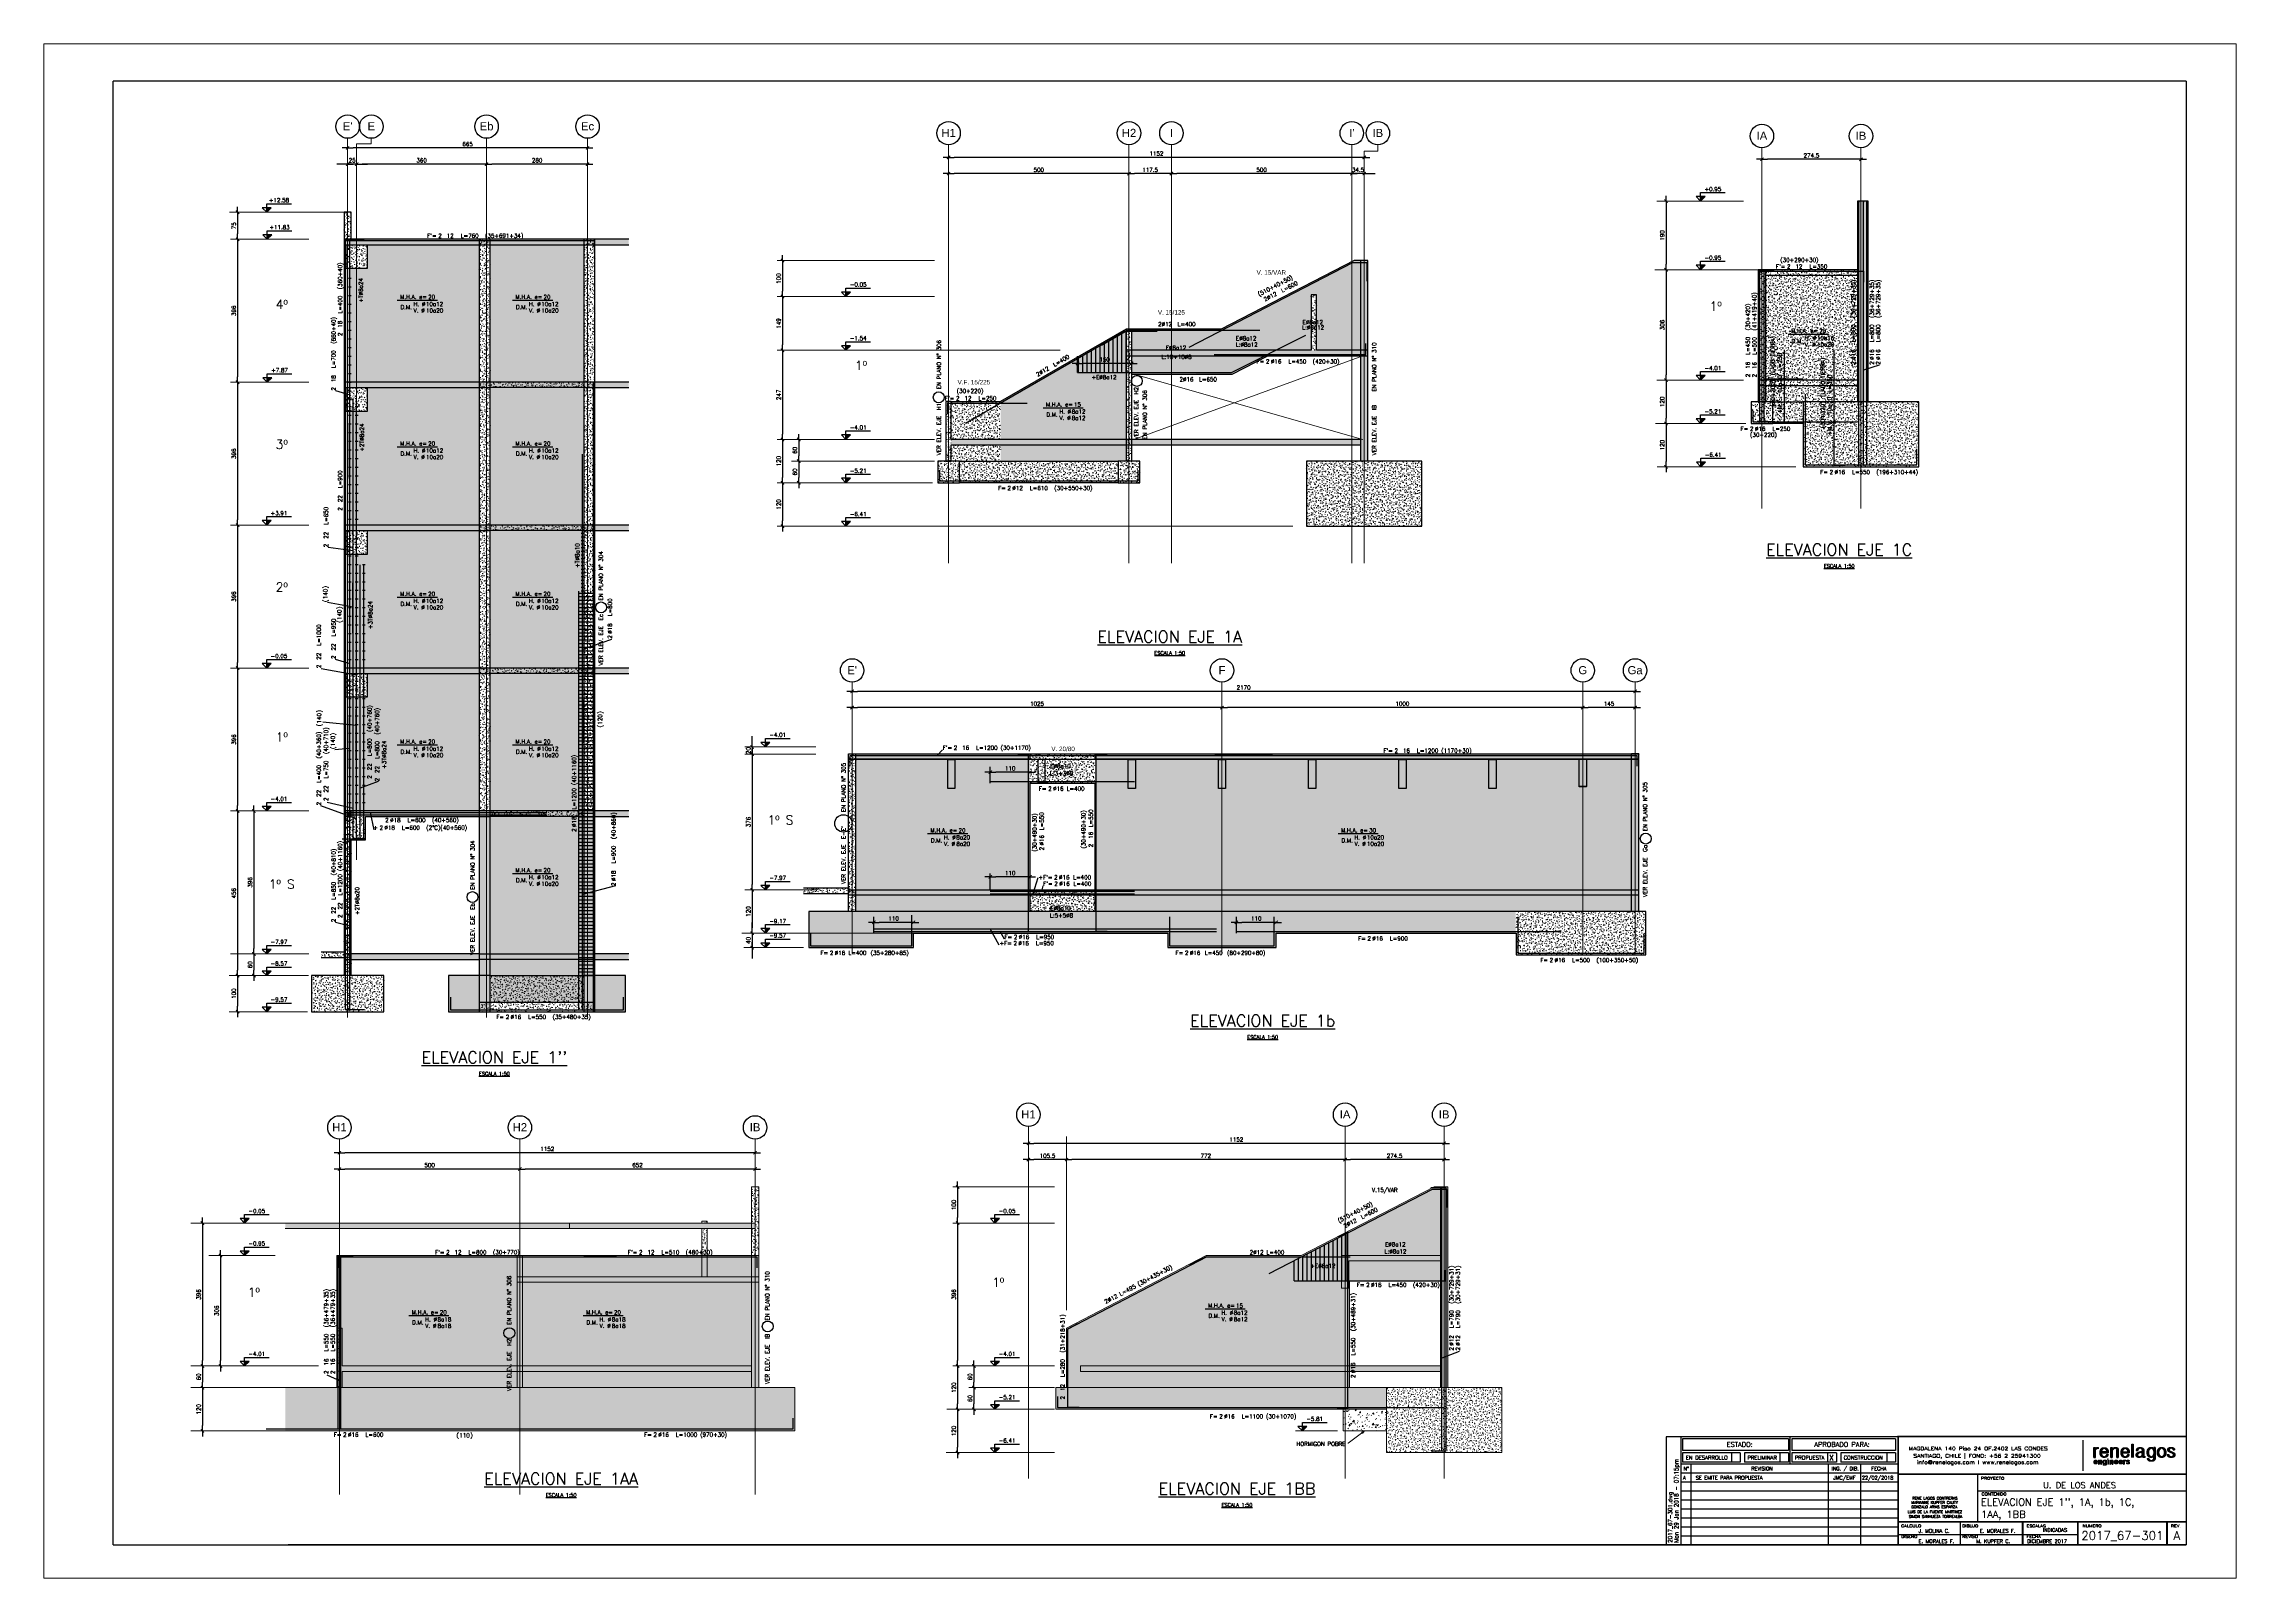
# Paper-space layout 'ESCALA 1-75' of a CAD drawing. Extents: x -501 to 309, y -427 to 140.
# The model-space entities are those that its viewports show. They can reach past a viewport. Long polylines and large blocks are cut down to what shows.
import ezdxf
from ezdxf.enums import TextEntityAlignment as Align

# ---------------------------------------------------------------- set-up
doc = ezdxf.new("R2010")
doc.units = 0
doc.header["$LTSCALE"] = 30
doc.header["$MEASUREMENT"] = 0
for name, pattern in [('EJE1AA$0$EJES', [12.5, 10, -1, 0.5, -1]), ('EJE1AA$0$RLE-PROYECCION', [0.71438, 0.47625, -0.23813]), ('EJE1BB$0$EJES', [12.5, 10, -1, 0.5, -1]), ('EJE1BB$0$RLE-PROYECCION', [0.71438, 0.47625, -0.23813])]:
    doc.linetypes.add(name, pattern=pattern)
doc.layers.get('0').update_dxf_attribs({"linetype": 'CONTINUOUS'})
for name, color, linetype in [("EJE1''$0$fe", 7, 'CONTINUOUS'), ("EJE1''$0$RLA-COTAS1", 2, 'CONTINUOUS'), ("EJE1''$0$RLA-COTAS2", 1, 'CONTINUOUS'), ("EJE1''$0$RLA-FE", 7, 'CONTINUOUS'), ("EJE1''$0$RLA-TEXTOS-FE", 9, 'CONTINUOUS'), ("EJE1''$0$RLA-TEXTOS2", 6, 'CONTINUOUS'), ("EJE1''$0$TEXTOS-FE", 9, 'CONTINUOUS'), ("EJE1''$0$TEXTOS1", 9, 'CONTINUOUS'), ('EJE1A$0$RLA-FE', 7, 'CONTINUOUS'), ('EJE1A$0$RLA-TEXTOS-FE', 9, 'CONTINUOUS'), ('EJE1A$0$RLA-TEXTOS2', 6, 'CONTINUOUS'), ('EJE1A$0$TEXTOS-FE', 9, 'CONTINUOUS'), ('EJE1A$0$TEXTOS1', 9, 'CONTINUOUS'), ('EJE1AA$0$RLA-COTAS', 2, 'CONTINUOUS'), ('EJE1AA$0$RLA-COTAS1', 2, 'CONTINUOUS'), ('EJE1AA$0$RLA-FE', 7, 'CONTINUOUS'), ('EJE1AA$0$RLA-TEXTOS-FE', 9, 'CONTINUOUS'), ('EJE1AA$0$RLA-TEXTOS2', 6, 'CONTINUOUS'), ('EJE1AA$0$TEXTOS-FE', 9, 'CONTINUOUS'), ('EJE1AA$0$TEXTOS1', 9, 'CONTINUOUS'), ('EJE1B$0$RLA-CONTORNOS', 3, 'CONTINUOUS'), ('EJE1B$0$RLA-FE', 7, 'CONTINUOUS'), ('EJE1B$0$RLA-TEXTOS-FE', 9, 'CONTINUOUS'), ('EJE1B$0$RLA-TEXTOS2', 6, 'CONTINUOUS'), ('EJE1B$0$TEXTOS-FE', 9, 'CONTINUOUS'), ('EJE1B$0$TEXTOS1', 9, 'CONTINUOUS'), ('EJE1BB$0$RLA-COTAS1', 2, 'CONTINUOUS'), ('EJE1BB$0$RLA-FE', 7, 'CONTINUOUS'), ('EJE1BB$0$RLA-TEXTOS-FE', 9, 'CONTINUOUS'), ('EJE1BB$0$RLA-TEXTOS2', 6, 'CONTINUOUS'), ('EJE1BB$0$TEXTOS-FE', 9, 'CONTINUOUS'), ('EJE1BB$0$TEXTOS1', 9, 'CONTINUOUS'), ('EJE1C$0$FE', 7, 'CONTINUOUS'), ('EJE1C$0$RLA-FE', 7, 'CONTINUOUS'), ('EJE1C$0$RLA-TEXTOS2', 6, 'CONTINUOUS'), ('EJE1C$0$TEXTOS-FE', 9, 'CONTINUOUS'), ('EJE1C$0$TEXTOS1', 9, 'CONTINUOUS'), ('FORMATO', 7, 'CONTINUOUS'), ('RLA-FORMATO', 7, 'CONTINUOUS'), ('RLA-LOGO', 7, 'CONTINUOUS')]:
    doc.layers.add(name, color=color, linetype=linetype)
for name, color, linetype, transparency in [("EJE1''$0$RLA-ACHURADO", 30, 'CONTINUOUS', 0.7), ('EJE1A$0$RLA-ACHURADO', 30, 'CONTINUOUS', 0.7), ('EJE1B$0$RLA-ACHURADO', 30, 'CONTINUOUS', 0.7), ('EJE1C$0$RLA-ACHURADO', 30, 'CONTINUOUS', 0.7)]:
    doc.layers.add(name, color=color, linetype=linetype, transparency=transparency)
for name, color, linetype, lineweight in [("EJE1''$0$RLA-CONTORNO", 30, 'CONTINUOUS', 25), ("EJE1''$0$RLA-EJE", 3, 'CONTINUOUS', 25), ("EJE1''$0$RLA-EJES", 1, 'CONTINUOUS', 9), ("EJE1''$0$RLA-NIVEL-1", 1, 'CONTINUOUS', 9), ("EJE1''$0$RLA-SELLO", 3, 'CONTINUOUS', 9), ("EJE1''$0$RLA-TITULO", 6, 'CONTINUOUS', 25), ('EJE1A$0$RLA-CONTORNO', 30, 'CONTINUOUS', 25), ('EJE1A$0$RLA-EJE', 3, 'CONTINUOUS', 25), ('EJE1A$0$RLA-EJES', 1, 'CONTINUOUS', 9), ('EJE1A$0$RLA-NIVEL-1', 1, 'CONTINUOUS', 9), ('EJE1A$0$RLA-SELLO', 3, 'CONTINUOUS', 9), ('EJE1A$0$RLA-TEXTOS-1', 9, 'CONTINUOUS', 9), ('EJE1A$0$RLA-TITULO', 6, 'CONTINUOUS', 25), ('EJE1A$0$RLE-VANOS', 1, 'CONTINUOUS', 15), ('EJE1AA$0$RLA-CONTORNO', 30, 'CONTINUOUS', 15), ('EJE1AA$0$RLA-EJE', 3, 'CONTINUOUS', 25), ('EJE1AA$0$RLA-EJES', 1, 'EJE1AA$0$EJES', 9), ('EJE1AA$0$RLA-NIVEL-1', 1, 'CONTINUOUS', 9), ('EJE1AA$0$RLA-TITULO', 6, 'CONTINUOUS', 25), ('EJE1B$0$RLA-CONTORNO', 30, 'CONTINUOUS', 25), ('EJE1B$0$RLA-EJE', 3, 'CONTINUOUS', 25), ('EJE1B$0$RLA-EJES', 1, 'CONTINUOUS', 9), ('EJE1B$0$RLA-NIVEL-1', 1, 'CONTINUOUS', 9), ('EJE1B$0$RLA-SELLO', 3, 'CONTINUOUS', 9), ('EJE1B$0$RLA-TEXTOS-1', 9, 'CONTINUOUS', 9), ('EJE1B$0$RLA-TITULO', 6, 'CONTINUOUS', 25), ('EJE1BB$0$Cotas de elevación', 50, 'CONTINUOUS', 9), ('EJE1BB$0$G-PLANOTM', 2, 'CONTINUOUS', 15), ('EJE1BB$0$RLA-CONTORNO', 30, 'CONTINUOUS', 15), ('EJE1BB$0$RLA-EJE', 3, 'CONTINUOUS', 25), ('EJE1BB$0$RLA-EJES', 1, 'EJE1BB$0$EJES', 9), ('EJE1BB$0$RLA-NIVEL-1', 1, 'CONTINUOUS', 9), ('EJE1BB$0$RLA-TEXTOS-1', 9, 'CONTINUOUS', 9), ('EJE1BB$0$RLA-TITULO', 6, 'CONTINUOUS', 25), ('EJE1BB$0$RLE-VANOS', 1, 'CONTINUOUS', 15), ('EJE1C$0$RLA-CONTORNO', 30, 'CONTINUOUS', 25), ('EJE1C$0$RLA-EJE', 3, 'CONTINUOUS', 25), ('EJE1C$0$RLA-EJES', 1, 'CONTINUOUS', 9), ('EJE1C$0$RLA-NIVEL-1', 1, 'CONTINUOUS', 9), ('EJE1C$0$RLA-SELLO', 3, 'CONTINUOUS', 9), ('EJE1C$0$RLA-TITULO', 6, 'CONTINUOUS', 25)]:
    doc.layers.add(name, color=color, linetype=linetype, lineweight=lineweight)
doc.layers.add('EJE1AA$0$RLA-ACHURADO', color=30, linetype='EJE1AA$0$RLE-PROYECCION', lineweight=15, transparency=0.7)
doc.layers.add('EJE1BB$0$RLA-ACHURADO', color=30, linetype='EJE1BB$0$RLE-PROYECCION', lineweight=15, transparency=0.7)
doc.layers.add('VIEW', color=7, linetype='CONTINUOUS', plot=False)
doc.styles.add('DIREC', font='ROMAND', dxfattribs={"width": 1.2})
doc.styles.add("EJE1''$0$Arial_1", font='arial.ttf', dxfattribs={"height": 22.5})
doc.styles.add("EJE1''$0$RomanD", font='romand.shx', dxfattribs={"height": 31.5})
doc.styles.add("EJE1''$0$RomanD_1", font='romand__.ttf', dxfattribs={"height": 10})
doc.styles.add("EJE1''$0$ROMANS", font='romans.shx', dxfattribs={"height": 11.25})
doc.styles.add('EJE1A$0$Arial_1', font='arial.ttf', dxfattribs={"height": 22.5})
doc.styles.add('EJE1A$0$Arial_3', font='arial.ttf', dxfattribs={"height": 12.5})
doc.styles.add('EJE1A$0$RomanD', font='romand__.ttf', dxfattribs={"height": 32.5})
doc.styles.add('EJE1A$0$RomanD_1', font='romand__.ttf', dxfattribs={"height": 10})
doc.styles.add('EJE1A$0$ROMANS', font='romans.shx', dxfattribs={"height": 11.25})
doc.styles.add('EJE1AA$0$Arial_1', font='arial.ttf', dxfattribs={"height": 22.5})
doc.styles.add('EJE1AA$0$RomanD', font='romand.shx', dxfattribs={"height": 31.5})
doc.styles.add('EJE1AA$0$RomanD_1', font='romand__.ttf', dxfattribs={"height": 10})
doc.styles.add('EJE1AA$0$RomanS', font='romans.shx', dxfattribs={"height": 11.25})
doc.styles.add('EJE1B$0$Arial_1', font='arial.ttf', dxfattribs={"height": 22.5})
doc.styles.add('EJE1B$0$Arial_2', font='arial.ttf', dxfattribs={"height": 12.5})
doc.styles.add('EJE1B$0$RomanD', font='romand__.ttf', dxfattribs={"height": 32.5})
doc.styles.add('EJE1B$0$RomanD_1', font='romand__.ttf', dxfattribs={"height": 10})
doc.styles.add('EJE1B$0$ROMANS', font='romans.shx', dxfattribs={"height": 11.25})
doc.styles.add('EJE1BB$0$Arial_1', font='arial.ttf', dxfattribs={"height": 22.5})
doc.styles.add('EJE1BB$0$RomanD', font='romand.shx', dxfattribs={"height": 31.5})
doc.styles.add('EJE1BB$0$RomanD_1', font='romand__.ttf', dxfattribs={"height": 10})
doc.styles.add('EJE1BB$0$RomanS', font='romans.shx', dxfattribs={"height": 11.25})
doc.styles.add('EJE1C$0$Arial_1', font='arial.ttf', dxfattribs={"height": 22.5})
doc.styles.add('EJE1C$0$RomanD', font='romand__.ttf', dxfattribs={"height": 32.5})
doc.styles.add('EJE1C$0$RomanD_1', font='romand__.ttf', dxfattribs={"height": 10})
doc.styles.add('EJE1C$0$ROMANS', font='romans.shx', dxfattribs={"height": 11.25})
doc.styles.add('INGCIV', font='ROMAND', dxfattribs={"width": 1.2})
doc.styles.add('ROMAND', font='romand', dxfattribs={"height": 31.5})
doc.styles.add('ROMANS', font='romans.shx', dxfattribs={"height": 11.25})
doc.dimstyles.new("EJE1''$0$ING-50", dxfattribs={"dimscale": 50, "dimtxt": 0.27, "dimasz": 0.3, "dimexe": 0, "dimexo": 0, "dimgap": 0.1, "dimtad": 1, "dimdec": 1, "dimzin": 12, "dimdsep": 46, "dimtxsty": "EJE1''$0$ROMANS", "dimblk": "EJE1''$0$TICK1", "dimblk1": "EJE1''$0$TICK1", "dimblk2": "EJE1''$0$TICK1", "dimcen": 0.09, "dimclrd": 2, "dimclre": 1, "dimclrt": 3, "dimadec": 0, "dimazin": 0, "dimtfac": 1, "dimtdec": 0, "dimtix": 1, "dimtmove": 2, "dimatfit": 3, "dimldrblk": "EJE1''$0$TICK1", "dimfxl": 0, "dimfxlon": 1, "dimtolj": 1, "dimtzin": 0, "dimarcsym": 0})
doc.dimstyles.new('EJE1A$0$ING50', dxfattribs={"dimscale": 50, "dimtxt": 0.27, "dimasz": 0.3, "dimexe": 0, "dimexo": 0, "dimgap": 0.1, "dimtad": 1, "dimdec": 1, "dimzin": 12, "dimdsep": 46, "dimtxsty": 'EJE1A$0$ROMANS', "dimblk": 'EJE1A$0$TICK1', "dimblk1": 'EJE1A$0$TICK1', "dimblk2": 'EJE1A$0$TICK1', "dimcen": 0.09, "dimclrd": 2, "dimclre": 1, "dimclrt": 3, "dimadec": 0, "dimazin": 0, "dimtfac": 1, "dimtdec": 0, "dimtix": 1, "dimtmove": 2, "dimatfit": 3, "dimldrblk": 'EJE1A$0$TICK1', "dimfxl": 0, "dimfxlon": 1, "dimtolj": 1, "dimtzin": 0, "dimarcsym": 0})
doc.dimstyles.new('EJE1AA$0$ING-50', dxfattribs={"dimscale": 50, "dimtxt": 0.27, "dimasz": 0.3, "dimexe": 0, "dimexo": 0, "dimgap": 0.1, "dimtad": 1, "dimdec": 1, "dimzin": 12, "dimdsep": 46, "dimtxsty": 'EJE1AA$0$RomanS', "dimblk": 'EJE1AA$0$TICK1', "dimblk1": 'EJE1AA$0$TICK1', "dimblk2": 'EJE1AA$0$TICK1', "dimcen": 0.09, "dimclrd": 2, "dimclre": 1, "dimclrt": 3, "dimadec": 0, "dimazin": 0, "dimtfac": 1, "dimtdec": 0, "dimtix": 1, "dimtmove": 2, "dimatfit": 3, "dimldrblk": 'EJE1AA$0$TICK1', "dimfxl": 0, "dimfxlon": 1, "dimtolj": 1, "dimtzin": 0, "dimarcsym": 0})
doc.dimstyles.new('EJE1B$0$ING50', dxfattribs={"dimscale": 50, "dimtxt": 0.27, "dimasz": 0.3, "dimexe": 0, "dimexo": 0, "dimgap": 0.1, "dimtad": 1, "dimdec": 1, "dimzin": 12, "dimdsep": 46, "dimtxsty": 'EJE1B$0$ROMANS', "dimblk": 'EJE1B$0$TICK1', "dimblk1": 'EJE1B$0$TICK1', "dimblk2": 'EJE1B$0$TICK1', "dimcen": 0.09, "dimclrd": 2, "dimclre": 1, "dimclrt": 3, "dimadec": 0, "dimazin": 0, "dimtfac": 1, "dimtdec": 0, "dimtix": 1, "dimtmove": 2, "dimatfit": 3, "dimldrblk": 'EJE1B$0$TICK1', "dimfxl": 0, "dimfxlon": 1, "dimtolj": 1, "dimtzin": 0, "dimarcsym": 0})
doc.dimstyles.new('EJE1BB$0$ING-50', dxfattribs={"dimscale": 50, "dimtxt": 0.27, "dimasz": 0.3, "dimexe": 0, "dimexo": 0, "dimgap": 0.1, "dimtad": 1, "dimdec": 1, "dimzin": 12, "dimdsep": 46, "dimtxsty": 'EJE1BB$0$RomanS', "dimblk": 'EJE1BB$0$TICK1', "dimblk1": 'EJE1BB$0$TICK1', "dimblk2": 'EJE1BB$0$TICK1', "dimcen": 0.09, "dimclrd": 2, "dimclre": 1, "dimclrt": 3, "dimadec": 0, "dimazin": 0, "dimtfac": 1, "dimtdec": 0, "dimtix": 1, "dimtmove": 2, "dimatfit": 3, "dimldrblk": 'EJE1BB$0$TICK1', "dimfxl": 0, "dimfxlon": 1, "dimtolj": 1, "dimtzin": 0, "dimarcsym": 0})
doc.dimstyles.new('EJE1C$0$ING50', dxfattribs={"dimscale": 50, "dimtxt": 0.27, "dimasz": 0.3, "dimexe": 0, "dimexo": 0, "dimgap": 0.1, "dimtad": 1, "dimdec": 1, "dimzin": 12, "dimdsep": 46, "dimtxsty": 'EJE1C$0$ROMANS', "dimblk": 'EJE1C$0$TICK1', "dimblk1": 'EJE1C$0$TICK1', "dimblk2": 'EJE1C$0$TICK1', "dimcen": 0.09, "dimclrd": 2, "dimclre": 1, "dimclrt": 3, "dimadec": 0, "dimazin": 0, "dimtfac": 1, "dimtdec": 0, "dimtix": 1, "dimtmove": 2, "dimatfit": 3, "dimldrblk": 'EJE1C$0$TICK1', "dimfxl": 0, "dimfxlon": 1, "dimtolj": 1, "dimtzin": 0, "dimarcsym": 0})
pattern_1 = [(0, (-2068.284, -603.987), (20.32, 5.08), [1.676, -13.564, 1.676, -13.564, -81.28]), (0, (-2068.284, -603.987), (20.32, 5.08), [-30.48, 1.676, -28.804, 1.676, -13.564, -35.56]), (0, (-2068.284, -603.987), (20.32, 5.08), [-76.2, 1.676, -8.484, 1.676, -23.724]), (120, (-2060.664, -601.447), (-14.559409, 15.057636), [1.676, -13.564, 1.676, -13.564, -81.28]), (120, (-2060.664, -601.447), (-14.559409, 15.057636), [-30.48, 1.676, -28.804, 1.676, -13.564, -35.56]), (120, (-2060.664, -601.447), (-14.559409, 15.057636), [-76.2, 1.676, -8.484, 1.676, -23.724]), (240, (-2058.124, -591.287), (-5.760591, -20.137636), [1.676, -13.564, 1.676, -13.564, -81.28]), (240, (-2058.124, -591.287), (-5.760591, -20.137636), [-30.48, 1.676, -28.804, 1.676, -13.564, -35.56]), (240, (-2058.124, -591.287), (-5.760591, -20.137636), [-76.2, 1.676, -8.484, 1.676, -23.724])]
pattern_2 = [(0, (2003.835, -186.472), (20.32, 5.08), [1.676, -13.564, 1.676, -13.564, -81.28]), (0, (2003.835, -186.472), (20.32, 5.08), [-30.48, 1.676, -28.804, 1.676, -13.564, -35.56]), (0, (2003.835, -186.472), (20.32, 5.08), [-76.2, 1.676, -8.484, 1.676, -23.724]), (120, (2011.455, -183.932), (-14.55941, 15.057636), [1.676, -13.564, 1.676, -13.564, -81.28]), (120, (2011.455, -183.932), (-14.55941, 15.057636), [-30.48, 1.676, -28.804, 1.676, -13.564, -35.56]), (120, (2011.455, -183.932), (-14.55941, 15.057636), [-76.2, 1.676, -8.484, 1.676, -23.724]), (240, (2013.995, -173.772), (-5.76059, -20.137636), [1.676, -13.564, 1.676, -13.564, -81.28]), (240, (2013.995, -173.772), (-5.76059, -20.137636), [-30.48, 1.676, -28.804, 1.676, -13.564, -35.56]), (240, (2013.995, -173.772), (-5.76059, -20.137636), [-76.2, 1.676, -8.484, 1.676, -23.724])]
pattern_3 = [(0, (1625.487, -1558.834), (20.32, 5.08), [1.676, -13.564, 1.676, -13.564, -81.28]), (0, (1625.487, -1558.834), (20.32, 5.08), [-30.48, 1.676, -28.804, 1.676, -13.564, -35.56]), (0, (1625.487, -1558.834), (20.32, 5.08), [-76.2, 1.676, -8.484, 1.676, -23.724]), (120, (1633.107, -1556.294), (-14.559409, 15.057636), [1.676, -13.564, 1.676, -13.564, -81.28]), (120, (1633.107, -1556.294), (-14.559409, 15.057636), [-30.48, 1.676, -28.804, 1.676, -13.564, -35.56]), (120, (1633.107, -1556.294), (-14.559409, 15.057636), [-76.2, 1.676, -8.484, 1.676, -23.724]), (240, (1635.647, -1546.134), (-5.760591, -20.137636), [1.676, -13.564, 1.676, -13.564, -81.28]), (240, (1635.647, -1546.134), (-5.760591, -20.137636), [-30.48, 1.676, -28.804, 1.676, -13.564, -35.56]), (240, (1635.647, -1546.134), (-5.760591, -20.137636), [-76.2, 1.676, -8.484, 1.676, -23.724])]
pattern_4 = [(0, (-1345.015, -1953.647), (20.32, 5.08), [1.676, -13.564, 1.676, -13.564, -81.28]), (0, (-1345.015, -1953.647), (20.32, 5.08), [-30.48, 1.676, -28.804, 1.676, -13.564, -35.56]), (0, (-1345.015, -1953.647), (20.32, 5.08), [-76.2, 1.676, -8.484, 1.676, -23.724]), (120, (-1337.395, -1951.107), (-14.559409, 15.057636), [1.676, -13.564, 1.676, -13.564, -81.28]), (120, (-1337.395, -1951.107), (-14.559409, 15.057636), [-30.48, 1.676, -28.804, 1.676, -13.564, -35.56]), (120, (-1337.395, -1951.107), (-14.559409, 15.057636), [-76.2, 1.676, -8.484, 1.676, -23.724]), (240, (-1334.855, -1940.947), (-5.760591, -20.137636), [1.676, -13.564, 1.676, -13.564, -81.28]), (240, (-1334.855, -1940.947), (-5.760591, -20.137636), [-30.48, 1.676, -28.804, 1.676, -13.564, -35.56]), (240, (-1334.855, -1940.947), (-5.760591, -20.137636), [-76.2, 1.676, -8.484, 1.676, -23.724])]
pattern_5 = [(0, (1804.103, -1695.173), (20.32, 5.08), [1.676, -13.564, 1.676, -13.564, -81.28]), (0, (1804.103, -1695.173), (20.32, 5.08), [-30.48, 1.676, -28.804, 1.676, -13.564, -35.56]), (0, (1804.103, -1695.173), (20.32, 5.08), [-76.2, 1.676, -8.484, 1.676, -23.724]), (120, (1811.723, -1692.633), (-14.559409, 15.057636), [1.676, -13.564, 1.676, -13.564, -81.28]), (120, (1811.723, -1692.633), (-14.559409, 15.057636), [-30.48, 1.676, -28.804, 1.676, -13.564, -35.56]), (120, (1811.723, -1692.633), (-14.559409, 15.057636), [-76.2, 1.676, -8.484, 1.676, -23.724]), (240, (1814.263, -1682.473), (-5.760591, -20.137636), [1.676, -13.564, 1.676, -13.564, -81.28]), (240, (1814.263, -1682.473), (-5.760591, -20.137636), [-30.48, 1.676, -28.804, 1.676, -13.564, -35.56]), (240, (1814.263, -1682.473), (-5.760591, -20.137636), [-76.2, 1.676, -8.484, 1.676, -23.724])]
pattern_6 = [(0, (1576.131, -726.754), (20.32, 5.08), [1.676, -13.564, 1.676, -13.564, -81.28]), (0, (1576.131, -726.754), (20.32, 5.08), [-30.48, 1.676, -28.804, 1.676, -13.564, -35.56]), (0, (1576.131, -726.754), (20.32, 5.08), [-76.2, 1.676, -8.484, 1.676, -23.724]), (120, (1583.751, -724.214), (-14.55941, 15.057636), [1.676, -13.564, 1.676, -13.564, -81.28]), (120, (1583.751, -724.214), (-14.55941, 15.057636), [-30.48, 1.676, -28.804, 1.676, -13.564, -35.56]), (120, (1583.751, -724.214), (-14.55941, 15.057636), [-76.2, 1.676, -8.484, 1.676, -23.724]), (240, (1586.291, -714.054), (-5.76059, -20.137636), [1.676, -13.564, 1.676, -13.564, -81.28]), (240, (1586.291, -714.054), (-5.76059, -20.137636), [-30.48, 1.676, -28.804, 1.676, -13.564, -35.56]), (240, (1586.291, -714.054), (-5.76059, -20.137636), [-76.2, 1.676, -8.484, 1.676, -23.724])]

# ---------------------------------------------------------------- blocks, each defined once
blk = doc.blocks.new('viñeta-rl')
at = {"layer": 'RLA-FORMATO', "color": 2, "linetype": 'Continuous'}
for p, q in [((-797.5, 298.8), (-1441, 298.8)), ((-1441, 298.8), (-1441, -1.2)), ((-1400, 298.8), (-1400, 0)), ((-1395.5, 293.8), (-1395.5, 261.3)), ((-1101.9, 293.8), (-1395.5, 293.8)), ((-1101.9, 261.3), (-1395.5, 261.3)), ((-1395.5, 254.6), (-1395.5, 228.6)), ((-1235.8, 254.6), (-1395.5, 254.6)), ((-1223.8, 254.6), (-1223.8, 228.6)), ((-1101.9, 254.6), (-1223.8, 254.6)), ((-1101.9, 293.8), (-1101.9, 261.3)), ((-805.2, 293.8), (-1092.3, 293.8)), ((-1092.3, 293.8), (-1092.3, 261.3)), ((-805.2, 261.3), (-1092.3, 261.3)), ((-969, 254.6), (-1092.3, 254.6)), ((-805.2, 254.6), (-957, 254.6)), ((-805.2, 293.8), (-805.2, 261.3)), ((-286.2, 289.9), (-286.2, 204.6)), ((-797.5, 223.6), (-1400, 223.6)), ((-797.5, 198.6), (-1400, 198.6)), ((-1235.8, 228.6), (-1395.5, 228.6)), ((-1372.5, 223.6), (-1372.5, 0)), ((-1101.9, 228.6), (-1223.8, 228.6)), ((-969, 228.6), (-1092.3, 228.6)), ((-991.5, 223.6), (-991.5, 0)), ((-805.2, 228.6), (-957, 228.6)), ((-902.5, 223.6), (-902.5, 0)), ((-578.3, 195.3), (-578.3, 63.3)), ((-797.5, 173.6), (-1400, 173.6)), ((-797.5, 148.6), (-1400, 148.6)), ((-797.5, 123.6), (-1400, 123.6)), ((-578.3, 149.8), (0, 149.8)), ((-797.5, 98.6), (-1400, 98.6)), ((-795.7, 73.6), (-1398.2, 73.6)), ((-625, 0), (-625, 63.3)), ((-797.5, 48.6), (-1400, 48.6)), ((-797.5, 23.6), (-1400, 23.6)), ((-797.5, 28.8), (-300, 28.8))]:
    blk.add_line(p, q, dxfattribs=at)
at = {"layer": 'RLA-FORMATO', "color": 2}
for p, q in [((-1260, 254.6), (-1260, 228.6)), ((-1235.8, 254.6), (-1235.8, 228.6)), ((-1126.1, 254.6), (-1126.1, 228.6)), ((-1101.9, 254.6), (-1101.9, 228.6)), ((-1092.3, 254.6), (-1092.3, 228.6)), ((-993.2, 254.6), (-993.2, 228.6)), ((-969, 254.6), (-969, 228.6)), ((-957, 254.6), (-957, 228.6)), ((-829.4, 254.6), (-829.4, 228.6)), ((-805.2, 254.6), (-805.2, 228.6))]:
    blk.add_line(p, q, dxfattribs=at)
at = {"layer": 'RLA-FORMATO', "color": 3}
blk.add_line((-1097.1, 223.6), (-1097.1, 298.8), dxfattribs=at)
at = {"layer": 'RLA-FORMATO', "color": 5, "const_width": 5}
for points in [[(0, 300), (-797.5, 300), (-797.5, 0)], [(0, 195.3), (-797.5, 195.3)], [(0, 63.3), (-797.5, 63.3)], [(-452.5, 0), (-452.5, 63.3)], [(-300, 0), (-300, 63.3)], [(-52.5, 0), (-52.5, 63.3)]]:
    blk.add_lwpolyline(points, dxfattribs=at)
at = {"layer": 'RLA-LOGO', "color": 9, "true_color": 0xc0c0c0}
for p, q in [((-255.3, 241.7), (-255.3, 269.6)), ((-255.3, 241.7), (-255.3, 269.6)), ((-255.3, 269.6), (-251.3, 269.6)), ((-255.2, 241.7), (-255.2, 269.6)), ((-255.2, 241.7), (-255.2, 269.6)), ((-255.1, 241.7), (-255.1, 269.6)), ((-255.1, 241.7), (-255.1, 269.6)), ((-255, 241.7), (-255, 269.6)), ((-255, 241.7), (-255, 269.6)), ((-255, 241.7), (-255, 269.6)), ((-254.9, 241.7), (-254.9, 269.6)), ((-254.9, 241.7), (-254.9, 269.6)), ((-254.8, 241.7), (-254.8, 269.6)), ((-254.8, 241.7), (-254.8, 269.6)), ((-254.7, 241.7), (-254.7, 269.6)), ((-254.7, 241.7), (-254.7, 269.6)), ((-254.6, 241.7), (-254.6, 269.6)), ((-254.6, 241.7), (-254.6, 269.6)), ((-254.5, 241.7), (-254.5, 269.6)), ((-254.5, 241.7), (-254.5, 269.6)), ((-254.5, 241.7), (-254.5, 269.6)), ((-254.4, 241.7), (-254.4, 269.6)), ((-254.4, 241.7), (-254.4, 269.6)), ((-254.3, 241.7), (-254.3, 269.6)), ((-254.3, 241.7), (-254.3, 269.6)), ((-254.2, 241.7), (-254.2, 269.6)), ((-254.2, 241.7), (-254.2, 269.6)), ((-254.1, 241.7), (-254.1, 269.6)), ((-254.1, 241.7), (-254.1, 269.6)), ((-254.1, 241.7), (-254.1, 269.6)), ((-254, 241.7), (-254, 269.6)), ((-254, 241.7), (-254, 269.6)), ((-253.9, 241.7), (-253.9, 269.6)), ((-253.9, 241.7), (-253.9, 269.6)), ((-253.8, 241.7), (-253.8, 269.6)), ((-253.8, 241.7), (-253.8, 269.6)), ((-253.7, 241.7), (-253.7, 269.6)), ((-253.7, 241.7), (-253.7, 269.6)), ((-253.6, 241.7), (-253.6, 269.6)), ((-253.6, 241.7), (-253.6, 269.6)), ((-253.6, 241.7), (-253.6, 269.6)), ((-253.5, 241.7), (-253.5, 269.6)), ((-253.5, 241.7), (-253.5, 269.6)), ((-253.4, 241.7), (-253.4, 269.6)), ((-253.4, 241.7), (-253.4, 269.6)), ((-253.3, 241.7), (-253.3, 269.6)), ((-253.3, 241.7), (-253.3, 269.6)), ((-253.2, 241.7), (-253.2, 269.6)), ((-253.2, 241.7), (-253.2, 269.6)), ((-253.2, 241.7), (-253.2, 269.6)), ((-253.1, 241.7), (-253.1, 269.6)), ((-253.1, 241.7), (-253.1, 269.6)), ((-253, 241.7), (-253, 269.6)), ((-253, 241.7), (-253, 269.6)), ((-252.9, 241.7), (-252.9, 269.6)), ((-252.9, 241.7), (-252.9, 269.6)), ((-252.8, 241.7), (-252.8, 269.6)), ((-252.8, 241.7), (-252.8, 269.6)), ((-252.7, 241.7), (-252.7, 269.6)), ((-252.7, 241.7), (-252.7, 269.6)), ((-252.7, 241.7), (-252.7, 269.6)), ((-252.6, 241.7), (-252.6, 269.6)), ((-252.6, 241.7), (-252.6, 269.6)), ((-252.5, 241.7), (-252.5, 269.6)), ((-252.5, 241.7), (-252.5, 269.6)), ((-252.4, 241.7), (-252.4, 269.6)), ((-252.4, 241.7), (-252.4, 269.6)), ((-252.3, 241.7), (-252.3, 269.6)), ((-252.3, 241.7), (-252.3, 269.6)), ((-252.3, 241.7), (-252.3, 269.6)), ((-252.2, 241.7), (-252.2, 269.6)), ((-252.2, 241.7), (-252.2, 269.6)), ((-252.1, 241.7), (-252.1, 269.6)), ((-252.1, 241.7), (-252.1, 269.6)), ((-252, 241.7), (-252, 269.6)), ((-252, 241.7), (-252, 269.6)), ((-251.9, 241.7), (-251.9, 269.6)), ((-251.9, 241.7), (-251.9, 269.6)), ((-251.8, 241.7), (-251.8, 269.6)), ((-251.8, 241.7), (-251.8, 269.6)), ((-251.8, 241.7), (-251.8, 269.6)), ((-251.7, 241.7), (-251.7, 269.6)), ((-251.7, 241.7), (-251.7, 269.6)), ((-251.6, 241.7), (-251.6, 269.6)), ((-251.6, 241.7), (-251.6, 269.6)), ((-251.5, 241.7), (-251.5, 269.6)), ((-251.5, 241.7), (-251.5, 269.6)), ((-251.4, 241.7), (-251.4, 269.6)), ((-251.4, 241.7), (-251.4, 269.6)), ((-251.4, 241.7), (-251.4, 269.6)), ((-251.3, 269.6), (-251.3, 266.3)), ((-251.3, 241.7), (-251.3, 269.6)), ((-251.3, 266.3), (-251.1, 266.3)), ((-251.3, 259.9), (-251.3, 266.3)), ((-251.2, 260.3), (-251.2, 266.3)), ((-251.2, 260.5), (-251.2, 266.3)), ((-251.1, 260.9), (-251.1, 266.4)), ((-251.1, 260.7), (-251.1, 266.3)), ((-251, 261.2), (-251, 266.6)), ((-251, 261.1), (-251, 266.5)), ((-250.9, 261.6), (-250.9, 266.8)), ((-250.9, 261.5), (-250.9, 266.7)), ((-250.9, 261.4), (-250.9, 266.6)), ((-250.8, 261.7), (-250.8, 266.9)), ((-250.8, 261.8), (-250.8, 266.9)), ((-250.7, 262), (-250.7, 267.1)), ((-250.7, 261.9), (-250.7, 267)), ((-250.6, 262.2), (-250.6, 267.2)), ((-250.6, 262.1), (-250.6, 267.1)), ((-250.5, 262.5), (-250.5, 267.4)), ((-250.5, 262.3), (-250.5, 267.3)), ((-250.5, 262.4), (-250.5, 267.3)), ((-250.4, 262.6), (-250.4, 267.5)), ((-250.4, 262.5), (-250.4, 267.4)), ((-250.3, 262.8), (-250.3, 267.6)), ((-250.3, 262.7), (-250.3, 267.5)), ((-250.2, 262.8), (-250.2, 267.7)), ((-250.2, 262.9), (-250.2, 267.7)), ((-250.1, 263), (-250.1, 267.8)), ((-250.1, 263), (-250.1, 267.8)), ((-250, 263.2), (-250, 268)), ((-250, 263.1), (-250, 267.9)), ((-250, 263.2), (-250, 267.9)), ((-249.9, 263.3), (-249.9, 268)), ((-249.9, 263.3), (-249.9, 268)), ((-249.8, 263.4), (-249.8, 268.1)), ((-249.8, 263.4), (-249.8, 268.1)), ((-249.7, 263.5), (-249.7, 268.2)), ((-249.7, 263.5), (-249.7, 268.2)), ((-249.6, 263.6), (-249.6, 268.3)), ((-249.6, 263.6), (-249.6, 268.3)), ((-249.6, 263.7), (-249.6, 268.3)), ((-249.5, 263.7), (-249.5, 268.4)), ((-249.5, 263.8), (-249.5, 268.4)), ((-249.4, 263.8), (-249.4, 268.5)), ((-249.4, 263.9), (-249.4, 268.5)), ((-249.3, 264), (-249.3, 268.6)), ((-249.3, 263.9), (-249.3, 268.5)), ((-249.2, 264), (-249.2, 268.6)), ((-249.2, 264.1), (-249.2, 268.6)), ((-249.1, 264.1), (-249.1, 268.7)), ((-249.1, 264.1), (-249.1, 268.7)), ((-249.1, 264.2), (-249.1, 268.7)), ((-249, 264.2), (-249, 268.8)), ((-249, 264.3), (-249, 268.8)), ((-248.9, 264.3), (-248.9, 268.9)), ((-248.9, 264.3), (-248.9, 268.8)), ((-248.8, 264.4), (-248.8, 268.9)), ((-248.8, 264.4), (-248.8, 268.9)), ((-248.7, 264.4), (-248.7, 269)), ((-248.7, 264.5), (-248.7, 269)), ((-248.7, 264.5), (-248.7, 269)), ((-248.6, 264.6), (-248.6, 269.1)), ((-248.6, 264.5), (-248.6, 269)), ((-248.5, 264.6), (-248.5, 269.1)), ((-248.5, 264.6), (-248.5, 269.1)), ((-248.4, 264.7), (-248.4, 269.2)), ((-248.4, 264.7), (-248.4, 269.1)), ((-248.3, 264.7), (-248.3, 269.2)), ((-248.3, 264.7), (-248.3, 269.2)), ((-248.2, 264.8), (-248.2, 269.3)), ((-248.2, 264.8), (-248.2, 269.3)), ((-248.2, 264.8), (-248.2, 269.2)), ((-248.1, 264.9), (-248.1, 269.3)), ((-248.1, 264.9), (-248.1, 269.3)), ((-248, 264.9), (-248, 269.4)), ((-248, 264.9), (-248, 269.4)), ((-247.9, 265), (-247.9, 269.4)), ((-247.9, 265), (-247.9, 269.4)), ((-247.8, 265), (-247.8, 269.5)), ((-247.8, 265.1), (-247.8, 269.5)), ((-247.8, 265), (-247.8, 269.4)), ((-247.7, 265.1), (-247.7, 269.5)), ((-247.7, 265.1), (-247.7, 269.5)), ((-247.6, 265.1), (-247.6, 269.5)), ((-247.6, 265.1), (-247.6, 269.5)), ((-247.5, 265.2), (-247.5, 269.6)), ((-247.5, 265.2), (-247.5, 269.6)), ((-247.4, 265.2), (-247.4, 269.6)), ((-247.4, 265.2), (-247.4, 269.6)), ((-247.3, 265.3), (-247.3, 269.7)), ((-247.3, 265.2), (-247.3, 269.6)), ((-247.3, 265.3), (-247.3, 269.6)), ((-247.2, 265.3), (-247.2, 269.7)), ((-247.2, 265.3), (-247.2, 269.7)), ((-247.1, 265.3), (-247.1, 269.7)), ((-247.1, 265.4), (-247.1, 269.7)), ((-247, 265.4), (-247, 269.8)), ((-247, 265.4), (-247, 269.7)), ((-246.9, 265.4), (-246.9, 269.8)), ((-246.9, 265.4), (-246.9, 269.8)), ((-246.9, 265.4), (-246.9, 269.8)), ((-246.8, 265.4), (-246.8, 269.8)), ((-246.8, 265.5), (-246.8, 269.8)), ((-246.7, 265.5), (-246.7, 269.8)), ((-246.7, 265.5), (-246.7, 269.8)), ((-246.6, 265.5), (-246.6, 269.9)), ((-246.6, 265.5), (-246.6, 269.8)), ((-246.5, 265.5), (-246.5, 269.9)), ((-246.5, 265.5), (-246.5, 269.9)), ((-246.4, 265.6), (-246.4, 269.9)), ((-246.4, 265.6), (-246.4, 269.9)), ((-246.4, 265.6), (-246.4, 269.9)), ((-246.3, 265.6), (-246.3, 269.9)), ((-246.3, 265.6), (-246.3, 269.9)), ((-246.2, 265.6), (-246.2, 269.9)), ((-246.2, 265.6), (-246.2, 269.9)), ((-246.1, 265.6), (-246.1, 269.9)), ((-246.1, 265.6), (-246.1, 269.9)), ((-246, 265.6), (-246, 270)), ((-246, 265.7), (-246, 270)), ((-246, 265.7), (-246, 270)), ((-245.9, 265.7), (-245.9, 270)), ((-245.9, 265.7), (-245.9, 270)), ((-245.8, 265.7), (-245.8, 270)), ((-245.8, 265.7), (-245.8, 270)), ((-245.7, 265.7), (-245.7, 270)), ((-245.7, 265.7), (-245.7, 270)), ((-245.6, 265.7), (-245.6, 270)), ((-245.6, 265.7), (-245.6, 270)), ((-245.5, 265.7), (-245.5, 270)), ((-245.5, 265.7), (-245.5, 270)), ((-245.5, 265.7), (-245.5, 270)), ((-245.4, 265.7), (-245.4, 270)), ((-245.4, 265.7), (-245.4, 270)), ((-245.3, 265.7), (-245.3, 270)), ((-245.3, 265.7), (-245.3, 270)), ((-245.2, 265.8), (-245.2, 270)), ((-245.2, 265.8), (-245.2, 270)), ((-245.1, 265.8), (-245.1, 270)), ((-245.1, 265.8), (-245.1, 270)), ((-245.1, 265.8), (-245.1, 270)), ((-245, 265.8), (-245, 270)), ((-245, 265.8), (-245, 270)), ((-244.9, 265.8), (-244.9, 270)), ((-244.9, 265.8), (-244.9, 270)), ((-244.8, 265.8), (-244.8, 270)), ((-244.8, 265.8), (-244.8, 270)), ((-244.7, 265.8), (-244.7, 270)), ((-244.7, 265.8), (-244.7, 270)), ((-244.6, 265.8), (-244.6, 270)), ((-244.6, 265.8), (-244.6, 270)), ((-244.6, 265.8), (-244.6, 270)), ((-244.5, 265.8), (-244.5, 270)), ((-244.5, 265.8), (-244.5, 270)), ((-244.4, 265.8), (-244.4, 270)), ((-244.4, 265.8), (-244.4, 270)), ((-244.3, 265.8), (-244.3, 270)), ((-244.3, 265.7), (-244.3, 270)), ((-244.2, 265.7), (-244.2, 270)), ((-244.2, 265.7), (-244.2, 270)), ((-244.2, 265.7), (-244.2, 270)), ((-244.1, 265.7), (-244.1, 269.9)), ((-244.1, 265.7), (-244.1, 269.9)), ((-244, 265.7), (-244, 269.9)), ((-244, 265.7), (-244, 269.9)), ((-243.9, 265.7), (-243.9, 269.9)), ((-243.9, 265.7), (-243.9, 269.9)), ((-243.8, 265.7), (-243.8, 269.9)), ((-243.8, 265.7), (-243.8, 269.9)), ((-243.7, 265.7), (-243.7, 269.9)), ((-243.7, 265.7), (-243.7, 269.9)), ((-243.7, 265.7), (-243.7, 269.9)), ((-243.6, 265.7), (-243.6, 269.9)), ((-243.6, 265.6), (-243.6, 269.8)), ((-243.5, 265.6), (-243.5, 269.8)), ((-243.5, 265.6), (-243.5, 269.8)), ((-243.4, 265.6), (-243.4, 269.8)), ((-243.4, 265.6), (-243.4, 269.8)), ((-243.3, 265.6), (-243.3, 269.8)), ((-243.3, 265.6), (-243.3, 269.8)), ((-243.3, 265.6), (-243.3, 269.8)), ((-243.2, 265.6), (-243.2, 269.8)), ((-243.2, 265.6), (-243.2, 269.7)), ((-243.1, 265.5), (-243.1, 269.7)), ((-243.1, 265.5), (-243.1, 269.7)), ((-243, 265.5), (-243, 269.7)), ((-243, 265.5), (-243, 269.7)), ((-242.9, 265.5), (-242.9, 269.7)), ((-242.9, 265.5), (-242.9, 269.6)), ((-242.8, 265.5), (-242.8, 269.6)), ((-242.8, 265.5), (-242.8, 269.6)), ((-242.8, 265.4), (-242.8, 269.6)), ((-242.7, 265.4), (-242.7, 269.6)), ((-242.7, 265.4), (-242.7, 269.6)), ((-242.6, 265.4), (-242.6, 269.6)), ((-242.6, 265.4), (-242.6, 269.5)), ((-242.6, 265.4), (-242.6, 269.5)), ((-239, 257.2), (-239, 253.7)), ((-239, 256.8), (-239, 254.2)), ((-238.9, 257.9), (-238.9, 252.9)), ((-238.9, 257.6), (-238.9, 253.2)), ((-238.8, 258.4), (-238.8, 252.2)), ((-238.8, 258.1), (-238.8, 252.5)), ((-238.7, 258.8), (-238.7, 251.7)), ((-238.7, 258.6), (-238.7, 251.9)), ((-238.6, 259.4), (-238.6, 251)), ((-238.6, 259.2), (-238.6, 251.2)), ((-238.6, 259), (-238.6, 251.4)), ((-238.5, 259.8), (-238.5, 250.6)), ((-238.5, 259.6), (-238.5, 250.8)), ((-238.4, 260.2), (-238.4, 250.3)), ((-238.4, 260), (-238.4, 250.5)), ((-238.3, 260.5), (-238.3, 250)), ((-238.3, 260.4), (-238.3, 250.2)), ((-238.2, 261), (-238.2, 249.6)), ((-238.2, 260.9), (-238.2, 249.7)), ((-238.2, 260.7), (-238.2, 249.9)), ((-238.1, 261.3), (-238.1, 249.4)), ((-238.1, 261.2), (-238.1, 249.5)), ((-238, 261.6), (-238, 249.1)), ((-238, 261.5), (-238, 249.2)), ((-237.9, 261.9), (-237.9, 248.9)), ((-237.9, 261.7), (-237.9, 249)), ((-237.8, 262.1), (-237.8, 248.7)), ((-237.8, 262), (-237.8, 248.8)), ((-237.7, 262.4), (-237.7, 248.4)), ((-237.7, 262.3), (-237.7, 248.5)), ((-237.7, 262.2), (-237.7, 248.6)), ((-237.6, 262.6), (-237.6, 248.2)), ((-237.6, 262.5), (-237.6, 248.3)), ((-237.5, 262.8), (-237.5, 248)), ((-237.5, 262.7), (-237.5, 248)), ((-237.4, 263), (-237.4, 247.8)), ((-237.4, 262.9), (-237.4, 247.9)), ((-237.3, 263.3), (-237.3, 247.5)), ((-237.3, 263.2), (-237.3, 247.6)), ((-237.3, 263.1), (-237.3, 247.7)), ((-237.2, 263.5), (-237.2, 247.3)), ((-237.2, 263.4), (-237.2, 247.4)), ((-237.1, 263.6), (-237.1, 247.2)), ((-237.1, 263.6), (-237.1, 247.1)), ((-237, 263.8), (-237, 247)), ((-237, 263.7), (-237, 247)), ((-236.9, 263.9), (-236.9, 246.9)), ((-236.9, 263.9), (-236.9, 246.8)), ((-236.8, 264.2), (-236.8, 246.6)), ((-236.8, 264.1), (-236.8, 246.6)), ((-236.8, 264), (-236.8, 246.7)), ((-236.7, 264.3), (-236.7, 246.4)), ((-236.7, 264.2), (-236.7, 246.5)), ((-236.6, 264.4), (-236.6, 246.4)), ((-236.6, 264.4), (-236.6, 246.3)), ((-236.5, 264.6), (-236.5, 246.1)), ((-236.5, 264.5), (-236.5, 246.2)), ((-236.4, 264.8), (-236.4, 245.9)), ((-236.4, 264.7), (-236.4, 246)), ((-236.4, 264.6), (-236.4, 246.1)), ((-236.3, 264.9), (-236.3, 245.8)), ((-236.3, 264.8), (-236.3, 245.9)), ((-236.2, 265), (-236.2, 245.7)), ((-236.2, 264.9), (-236.2, 245.8)), ((-236.1, 265.1), (-236.1, 245.6)), ((-236.1, 265.1), (-236.1, 245.6)), ((-236, 265.2), (-236, 245.5)), ((-236, 265.2), (-236, 245.5)), ((-235.9, 265.4), (-235.9, 245.3)), ((-235.9, 265.4), (-235.9, 245.3)), ((-235.9, 265.3), (-235.9, 245.4)), ((-235.8, 265.5), (-235.8, 245.2)), ((-235.8, 265.5), (-235.8, 245.2)), ((-235.7, 265.6), (-235.7, 245.1)), ((-235.7, 265.6), (-235.7, 245.1)), ((-235.6, 265.8), (-235.6, 245)), ((-235.6, 265.7), (-235.6, 245)), ((-235.5, 265.9), (-235.5, 244.9)), ((-235.5, 265.9), (-235.5, 244.8)), ((-235.5, 265.8), (-235.5, 244.9)), ((-235.4, 266), (-235.4, 244.8)), ((-235.4, 266), (-235.4, 244.7)), ((-235.3, 266.1), (-235.3, 244.7)), ((-235.3, 266.1), (-235.3, 244.6)), ((-235.2, 266.2), (-235.2, 244.6)), ((-235.2, 266.2), (-235.2, 244.5)), ((-235.1, 266.3), (-235.1, 244.5)), ((-235.1, 266.3), (-235.1, 244.4)), ((-235, 266.5), (-235, 254.5)), ((-235, 266.4), (-235, 244.4)), ((-235, 266.4), (-235, 244.3)), ((-235, 254.5), (-215.3, 254.5)), ((-235, 253.8), (-235, 244.3)), ((-234.9, 266.5), (-234.9, 254.5)), ((-234.9, 266.5), (-234.9, 254.5)), ((-234.9, 253.2), (-234.9, 244.3)), ((-234.9, 252.8), (-234.9, 244.2)), ((-234.8, 266.6), (-234.8, 254.5)), ((-234.8, 266.6), (-234.8, 254.5)), ((-234.8, 257.9), (-219.5, 257.9)), ((-234.8, 252.4), (-234.8, 244.2)), ((-234.8, 252.1), (-234.8, 244.1)), ((-234.7, 266.7), (-234.7, 254.5)), ((-234.7, 266.7), (-234.7, 258.2)), ((-234.7, 257.9), (-234.7, 254.5)), ((-234.7, 251.9), (-234.7, 244.1)), ((-234.7, 251.6), (-234.7, 244)), ((-234.6, 266.8), (-234.6, 258.4)), ((-234.6, 266.8), (-234.6, 258.6)), ((-234.6, 266.8), (-234.6, 258.8)), ((-234.6, 257.9), (-234.6, 254.5)), ((-234.6, 257.9), (-234.6, 254.5)), ((-234.6, 257.9), (-234.6, 254.5)), ((-234.6, 251.4), (-234.6, 244)), ((-234.6, 251.2), (-234.6, 244)), ((-234.6, 251.1), (-234.6, 243.9)), ((-234.5, 266.9), (-234.5, 259)), ((-234.5, 266.9), (-234.5, 259.2)), ((-234.5, 257.9), (-234.5, 254.5)), ((-234.5, 257.9), (-234.5, 254.5)), ((-234.5, 250.9), (-234.5, 243.9)), ((-234.5, 250.7), (-234.5, 243.8)), ((-234.4, 267), (-234.4, 259.4)), ((-234.4, 267), (-234.4, 259.5)), ((-234.4, 257.9), (-234.4, 254.5)), ((-234.4, 257.9), (-234.4, 254.5)), ((-234.4, 250.6), (-234.4, 243.8)), ((-234.4, 250.5), (-234.4, 243.8)), ((-234.3, 267.1), (-234.3, 259.8)), ((-234.3, 267), (-234.3, 259.7)), ((-234.3, 257.9), (-234.3, 254.5)), ((-234.3, 257.9), (-234.3, 254.5)), ((-234.3, 250.4), (-234.3, 243.7)), ((-234.3, 250.2), (-234.3, 243.7)), ((-234.2, 267.2), (-234.2, 260.1)), ((-234.2, 267.1), (-234.2, 260)), ((-234.2, 257.9), (-234.2, 254.5)), ((-234.2, 257.9), (-234.2, 254.5)), ((-234.2, 250.1), (-234.2, 243.6)), ((-234.2, 250), (-234.2, 243.6)), ((-234.1, 267.3), (-234.1, 260.5)), ((-234.1, 267.2), (-234.1, 260.2)), ((-234.1, 267.2), (-234.1, 260.4)), ((-234.1, 257.9), (-234.1, 254.5)), ((-234.1, 257.9), (-234.1, 254.5)), ((-234.1, 257.9), (-234.1, 254.5)), ((-234.1, 249.9), (-234.1, 243.6)), ((-234.1, 249.8), (-234.1, 243.5)), ((-234.1, 249.7), (-234.1, 243.5)), ((-234, 267.4), (-234, 260.7)), ((-234, 267.3), (-234, 260.6)), ((-234, 257.9), (-234, 254.5)), ((-234, 257.9), (-234, 254.5)), ((-234, 249.6), (-234, 243.5)), ((-234, 249.5), (-234, 243.4)), ((-233.9, 267.4), (-233.9, 260.8)), ((-233.9, 267.4), (-233.9, 261)), ((-233.9, 257.9), (-233.9, 254.5)), ((-233.9, 257.9), (-233.9, 254.5)), ((-233.9, 249.4), (-233.9, 243.4)), ((-233.9, 249.3), (-233.9, 243.4)), ((-233.8, 267.5), (-233.8, 261.1)), ((-233.8, 267.5), (-233.8, 261.2)), ((-233.8, 257.9), (-233.8, 254.5)), ((-233.8, 257.9), (-233.8, 254.5)), ((-233.8, 249.2), (-233.8, 243.3)), ((-233.8, 249.2), (-233.8, 243.3)), ((-233.7, 267.6), (-233.7, 261.4)), ((-233.7, 267.6), (-233.7, 261.5)), ((-233.7, 267.5), (-233.7, 261.3)), ((-233.7, 257.9), (-233.7, 254.5)), ((-233.7, 257.9), (-233.7, 254.5)), ((-233.7, 257.9), (-233.7, 254.5)), ((-233.7, 249.1), (-233.7, 243.3)), ((-233.7, 249), (-233.7, 243.2)), ((-233.7, 248.9), (-233.7, 243.2)), ((-233.6, 267.7), (-233.6, 261.7)), ((-233.6, 267.6), (-233.6, 261.6)), ((-233.6, 257.9), (-233.6, 254.5)), ((-233.6, 257.9), (-233.6, 254.5)), ((-233.6, 248.8), (-233.6, 243.2)), ((-233.6, 248.8), (-233.6, 243.1)), ((-233.5, 267.7), (-233.5, 261.8)), ((-233.5, 267.7), (-233.5, 261.9)), ((-233.5, 257.9), (-233.5, 254.5)), ((-233.5, 257.9), (-233.5, 254.5)), ((-233.5, 248.7), (-233.5, 243.1)), ((-233.5, 248.6), (-233.5, 243.1)), ((-233.4, 267.8), (-233.4, 261.9)), ((-233.4, 267.8), (-233.4, 262)), ((-233.4, 257.9), (-233.4, 254.5)), ((-233.4, 257.9), (-233.4, 254.5)), ((-233.4, 248.5), (-233.4, 243)), ((-233.4, 248.5), (-233.4, 243)), ((-233.3, 267.8), (-233.3, 262.1)), ((-233.3, 267.8), (-233.3, 262.2)), ((-233.3, 257.9), (-233.3, 254.5)), ((-233.3, 257.9), (-233.3, 254.5)), ((-233.3, 248.4), (-233.3, 243)), ((-233.3, 248.3), (-233.3, 242.9)), ((-233.2, 267.9), (-233.2, 262.3)), ((-233.2, 267.9), (-233.2, 262.3)), ((-233.2, 267.9), (-233.2, 262.4)), ((-233.2, 257.9), (-233.2, 254.5)), ((-233.2, 257.9), (-233.2, 254.5)), ((-233.2, 257.9), (-233.2, 254.5)), ((-233.2, 248.3), (-233.2, 242.9)), ((-233.2, 248.2), (-233.2, 242.9)), ((-233.2, 248.1), (-233.2, 242.8)), ((-233.1, 268), (-233.1, 262.5)), ((-233.1, 268), (-233.1, 262.6)), ((-233.1, 257.9), (-233.1, 254.5)), ((-233.1, 257.9), (-233.1, 254.5)), ((-233.1, 248.1), (-233.1, 242.8)), ((-233.1, 248), (-233.1, 242.8)), ((-233, 268.1), (-233, 262.7)), ((-233, 268), (-233, 262.6)), ((-233, 257.9), (-233, 254.5)), ((-233, 257.9), (-233, 254.5)), ((-233, 247.9), (-233, 242.7)), ((-233, 247.9), (-233, 242.7)), ((-232.9, 268.1), (-232.9, 262.8)), ((-232.9, 268.1), (-232.9, 262.8)), ((-232.9, 257.9), (-232.9, 254.5)), ((-232.9, 257.9), (-232.9, 254.5)), ((-232.9, 247.8), (-232.9, 242.7)), ((-232.9, 247.8), (-232.9, 242.7)), ((-232.8, 268.2), (-232.8, 263)), ((-232.8, 268.2), (-232.8, 263)), ((-232.8, 268.1), (-232.8, 262.9)), ((-232.8, 257.9), (-232.8, 254.5)), ((-232.8, 257.9), (-232.8, 254.5)), ((-232.8, 257.9), (-232.8, 254.5)), ((-232.8, 247.7), (-232.8, 242.6)), ((-232.8, 247.6), (-232.8, 242.6)), ((-232.8, 247.6), (-232.8, 242.6)), ((-232.7, 268.2), (-232.7, 263.1)), ((-232.7, 268.2), (-232.7, 263.2)), ((-232.7, 257.9), (-232.7, 254.5)), ((-232.7, 257.9), (-232.7, 254.5)), ((-232.7, 247.5), (-232.7, 242.6)), ((-232.7, 247.5), (-232.7, 242.5)), ((-232.6, 268.3), (-232.6, 263.2)), ((-232.6, 268.3), (-232.6, 263.3)), ((-232.6, 257.9), (-232.6, 254.5)), ((-232.6, 257.9), (-232.6, 254.5)), ((-232.6, 247.4), (-232.6, 242.5)), ((-232.6, 247.4), (-232.6, 242.5)), ((-232.5, 268.4), (-232.5, 263.4)), ((-232.5, 268.3), (-232.5, 263.3)), ((-232.5, 257.9), (-232.5, 254.5)), ((-232.5, 257.9), (-232.5, 254.5)), ((-232.5, 247.3), (-232.5, 242.4)), ((-232.5, 247.2), (-232.5, 242.4)), ((-232.4, 268.4), (-232.4, 263.5)), ((-232.4, 268.4), (-232.4, 263.5)), ((-232.4, 257.9), (-232.4, 254.5)), ((-232.4, 257.9), (-232.4, 254.5)), ((-232.4, 247.2), (-232.4, 242.4)), ((-232.4, 247.1), (-232.4, 242.4)), ((-232.3, 268.4), (-232.3, 263.6)), ((-232.3, 268.5), (-232.3, 263.7)), ((-232.3, 268.4), (-232.3, 263.6)), ((-232.3, 257.9), (-232.3, 254.5)), ((-232.3, 257.9), (-232.3, 254.5)), ((-232.3, 257.9), (-232.3, 254.5)), ((-232.3, 247.1), (-232.3, 242.3)), ((-232.3, 247), (-232.3, 242.3)), ((-232.3, 247), (-232.3, 242.3)), ((-232.2, 268.5), (-232.2, 263.7)), ((-232.2, 268.5), (-232.2, 263.8)), ((-232.2, 257.9), (-232.2, 254.5)), ((-232.2, 257.9), (-232.2, 254.5)), ((-232.2, 246.9), (-232.2, 242.3)), ((-232.2, 246.9), (-232.2, 242.2)), ((-232.1, 268.6), (-232.1, 263.9)), ((-232.1, 268.5), (-232.1, 263.8)), ((-232.1, 257.9), (-232.1, 254.5)), ((-232.1, 257.9), (-232.1, 254.5)), ((-232.1, 246.8), (-232.1, 242.2)), ((-232.1, 246.8), (-232.1, 242.2)), ((-232, 268.6), (-232, 263.9)), ((-232, 268.6), (-232, 263.9)), ((-232, 257.9), (-232, 254.5)), ((-232, 257.9), (-232, 254.5)), ((-232, 246.7), (-232, 242.2)), ((-232, 246.7), (-232, 242.2)), ((-231.9, 268.7), (-231.9, 264)), ((-231.9, 268.7), (-231.9, 264.1)), ((-231.9, 268.6), (-231.9, 264)), ((-231.9, 257.9), (-231.9, 254.5)), ((-231.9, 257.9), (-231.9, 254.5)), ((-231.9, 257.9), (-231.9, 254.5)), ((-231.9, 246.6), (-231.9, 242.1)), ((-231.9, 246.6), (-231.9, 242.1)), ((-231.9, 246.5), (-231.9, 242.1)), ((-231.8, 268.7), (-231.8, 264.1)), ((-231.8, 268.7), (-231.8, 264.2)), ((-231.8, 257.9), (-231.8, 254.5)), ((-231.8, 257.9), (-231.8, 254.5)), ((-231.8, 246.5), (-231.8, 242.1)), ((-231.8, 246.5), (-231.8, 242.1)), ((-231.7, 268.8), (-231.7, 264.3)), ((-231.7, 268.7), (-231.7, 264.2)), ((-231.7, 257.9), (-231.7, 254.5)), ((-231.7, 257.9), (-231.7, 254.5)), ((-231.7, 246.4), (-231.7, 242)), ((-231.7, 246.4), (-231.7, 242)), ((-231.6, 268.8), (-231.6, 264.3)), ((-231.6, 268.8), (-231.6, 264.3)), ((-231.6, 257.9), (-231.6, 254.5)), ((-231.6, 257.9), (-231.6, 254.5)), ((-231.6, 246.3), (-231.6, 242)), ((-231.6, 246.3), (-231.6, 242)), ((-231.5, 268.8), (-231.5, 264.4)), ((-231.5, 268.8), (-231.5, 264.4)), ((-231.5, 257.9), (-231.5, 254.5)), ((-231.5, 257.9), (-231.5, 254.5)), ((-231.5, 246.2), (-231.5, 241.9)), ((-231.5, 246.2), (-231.5, 241.9)), ((-231.4, 268.9), (-231.4, 264.5)), ((-231.4, 268.9), (-231.4, 264.5)), ((-231.4, 268.9), (-231.4, 264.5)), ((-231.4, 257.9), (-231.4, 254.5)), ((-231.4, 257.9), (-231.4, 254.5)), ((-231.4, 257.9), (-231.4, 254.5)), ((-231.4, 246.2), (-231.4, 241.9)), ((-231.4, 246.1), (-231.4, 241.9)), ((-231.4, 246.1), (-231.4, 241.9)), ((-231.3, 268.9), (-231.3, 264.6)), ((-231.3, 268.9), (-231.3, 264.6)), ((-231.3, 257.9), (-231.3, 254.5)), ((-231.3, 257.9), (-231.3, 254.5)), ((-231.3, 246), (-231.3, 241.9)), ((-231.3, 246), (-231.3, 241.8)), ((-231.2, 269), (-231.2, 264.6)), ((-231.2, 269), (-231.2, 264.7)), ((-231.2, 257.9), (-231.2, 254.5)), ((-231.2, 257.9), (-231.2, 254.5)), ((-231.2, 246), (-231.2, 241.8)), ((-231.2, 245.9), (-231.2, 241.8)), ((-231.1, 269), (-231.1, 264.7)), ((-231.1, 269), (-231.1, 264.7)), ((-231.1, 257.9), (-231.1, 254.5)), ((-231.1, 257.9), (-231.1, 254.5)), ((-231.1, 245.9), (-231.1, 241.8)), ((-231.1, 245.9), (-231.1, 241.8)), ((-231, 269.1), (-231, 264.8)), ((-231, 269.1), (-231, 264.9)), ((-231, 269), (-231, 264.8)), ((-231, 257.9), (-231, 254.5)), ((-231, 257.9), (-231, 254.5)), ((-231, 257.9), (-231, 254.5)), ((-231, 245.8), (-231, 241.8)), ((-231, 245.8), (-231, 241.7)), ((-231, 245.8), (-231, 241.7)), ((-230.9, 269.1), (-230.9, 264.9)), ((-230.9, 269.1), (-230.9, 264.9)), ((-230.9, 257.9), (-230.9, 254.5)), ((-230.9, 257.9), (-230.9, 254.5)), ((-230.9, 245.7), (-230.9, 241.7)), ((-230.9, 245.7), (-230.9, 241.7)), ((-230.8, 269.1), (-230.8, 265)), ((-230.8, 269.1), (-230.8, 265)), ((-230.8, 257.9), (-230.8, 254.5)), ((-230.8, 257.9), (-230.8, 254.5)), ((-230.8, 245.7), (-230.8, 241.7)), ((-230.8, 245.6), (-230.8, 241.7)), ((-230.7, 269.2), (-230.7, 265)), ((-230.7, 269.2), (-230.7, 265.1)), ((-230.7, 257.9), (-230.7, 254.5)), ((-230.7, 257.9), (-230.7, 254.5)), ((-230.7, 245.6), (-230.7, 241.6)), ((-230.7, 245.6), (-230.7, 241.6)), ((-230.6, 269.2), (-230.6, 265.1)), ((-230.6, 269.2), (-230.6, 265.1)), ((-230.6, 257.9), (-230.6, 254.5)), ((-230.6, 257.9), (-230.6, 254.5)), ((-230.6, 245.5), (-230.6, 241.6)), ((-230.6, 245.5), (-230.6, 241.6)), ((-230.5, 269.2), (-230.5, 265.2)), ((-230.5, 269.2), (-230.5, 265.2)), ((-230.5, 269.2), (-230.5, 265.2)), ((-230.5, 257.9), (-230.5, 254.5)), ((-230.5, 257.9), (-230.5, 254.5)), ((-230.5, 257.9), (-230.5, 254.5)), ((-230.5, 245.5), (-230.5, 241.6)), ((-230.5, 245.5), (-230.5, 241.6)), ((-230.5, 245.4), (-230.5, 241.6)), ((-230.4, 269.3), (-230.4, 265.3)), ((-230.4, 269.3), (-230.4, 265.3)), ((-230.4, 257.9), (-230.4, 254.5)), ((-230.4, 257.9), (-230.4, 254.5)), ((-230.4, 245.4), (-230.4, 241.6)), ((-230.4, 245.4), (-230.4, 241.5)), ((-230.3, 269.3), (-230.3, 265.3)), ((-230.3, 269.3), (-230.3, 265.3)), ((-230.3, 257.9), (-230.3, 254.5)), ((-230.3, 257.9), (-230.3, 254.5)), ((-230.3, 245.3), (-230.3, 241.5)), ((-230.3, 245.3), (-230.3, 241.5)), ((-230.2, 269.3), (-230.2, 265.4)), ((-230.2, 269.3), (-230.2, 265.4)), ((-230.2, 257.9), (-230.2, 254.5)), ((-230.2, 257.9), (-230.2, 254.5)), ((-230.2, 245.3), (-230.2, 241.5)), ((-230.2, 245.3), (-230.2, 241.5)), ((-230.1, 269.4), (-230.1, 265.5)), ((-230.1, 269.4), (-230.1, 265.5)), ((-230.1, 269.3), (-230.1, 265.4)), ((-230.1, 257.9), (-230.1, 254.5)), ((-230.1, 257.9), (-230.1, 254.5)), ((-230.1, 257.9), (-230.1, 254.5)), ((-230.1, 245.2), (-230.1, 241.5)), ((-230.1, 245.2), (-230.1, 241.5)), ((-230.1, 245.2), (-230.1, 241.5)), ((-230, 269.4), (-230, 265.5)), ((-230, 269.4), (-230, 265.5)), ((-230, 257.9), (-230, 254.5)), ((-230, 257.9), (-230, 254.5)), ((-230, 245.2), (-230, 241.4)), ((-230, 245.1), (-230, 241.4)), ((-229.9, 269.4), (-229.9, 265.6)), ((-229.9, 269.4), (-229.9, 265.6)), ((-229.9, 257.9), (-229.9, 254.5)), ((-229.9, 257.9), (-229.9, 254.5)), ((-229.9, 245.1), (-229.9, 241.4)), ((-229.9, 245.1), (-229.9, 241.4)), ((-229.8, 269.4), (-229.8, 265.6)), ((-229.8, 269.4), (-229.8, 265.6)), ((-229.8, 257.9), (-229.8, 254.5)), ((-229.8, 257.9), (-229.8, 254.5)), ((-229.8, 245.1), (-229.8, 241.4)), ((-229.8, 245.1), (-229.8, 241.4)), ((-229.7, 269.5), (-229.7, 265.7)), ((-229.7, 269.4), (-229.7, 265.7)), ((-229.7, 257.9), (-229.7, 254.5)), ((-229.7, 257.9), (-229.7, 254.5)), ((-229.7, 245), (-229.7, 241.4)), ((-229.7, 245), (-229.7, 241.4)), ((-229.6, 269.5), (-229.6, 265.7)), ((-229.6, 269.5), (-229.6, 265.7)), ((-229.6, 269.5), (-229.6, 265.8)), ((-229.6, 257.9), (-229.6, 254.5)), ((-229.6, 257.9), (-229.6, 254.5)), ((-229.6, 257.9), (-229.6, 254.5)), ((-229.6, 245), (-229.6, 241.4)), ((-229.6, 245), (-229.6, 241.4)), ((-229.6, 245), (-229.6, 241.4)), ((-229.5, 269.5), (-229.5, 265.8)), ((-229.5, 269.5), (-229.5, 265.8)), ((-229.5, 257.9), (-229.5, 254.5)), ((-229.5, 257.9), (-229.5, 254.5)), ((-229.5, 244.9), (-229.5, 241.3)), ((-229.5, 244.9), (-229.5, 241.3)), ((-229.4, 269.5), (-229.4, 265.8)), ((-229.4, 269.5), (-229.4, 265.8)), ((-229.4, 257.9), (-229.4, 254.5)), ((-229.4, 257.9), (-229.4, 254.5)), ((-229.4, 244.9), (-229.4, 241.3)), ((-229.4, 244.9), (-229.4, 241.3)), ((-229.3, 269.5), (-229.3, 265.9)), ((-229.3, 269.5), (-229.3, 265.9)), ((-229.3, 257.9), (-229.3, 254.5)), ((-229.3, 257.9), (-229.3, 254.5)), ((-229.3, 244.9), (-229.3, 241.3)), ((-229.3, 244.9), (-229.3, 241.3)), ((-229.2, 269.6), (-229.2, 265.9)), ((-229.2, 269.6), (-229.2, 265.9)), ((-229.2, 269.6), (-229.2, 265.9)), ((-229.2, 257.9), (-229.2, 254.5)), ((-229.2, 257.9), (-229.2, 254.5)), ((-229.2, 257.9), (-229.2, 254.5)), ((-229.2, 244.8), (-229.2, 241.3)), ((-229.2, 244.8), (-229.2, 241.3)), ((-229.2, 244.8), (-229.2, 241.3)), ((-229.1, 269.6), (-229.1, 266)), ((-229.1, 269.6), (-229.1, 266)), ((-229.1, 257.9), (-229.1, 254.5)), ((-229.1, 257.9), (-229.1, 254.5)), ((-229.1, 244.8), (-229.1, 241.3)), ((-229.1, 244.8), (-229.1, 241.3)), ((-229, 269.6), (-229, 266)), ((-229, 269.6), (-229, 266)), ((-229, 257.9), (-229, 254.5)), ((-229, 257.9), (-229, 254.5)), ((-229, 244.8), (-229, 241.3)), ((-229, 244.8), (-229, 241.3)), ((-228.9, 269.6), (-228.9, 266)), ((-228.9, 269.6), (-228.9, 266)), ((-228.9, 257.9), (-228.9, 254.5)), ((-228.9, 257.9), (-228.9, 254.5)), ((-228.9, 244.7), (-228.9, 241.3)), ((-228.9, 244.7), (-228.9, 241.2)), ((-228.8, 269.6), (-228.8, 266)), ((-228.8, 269.6), (-228.8, 266.1)), ((-228.8, 257.9), (-228.8, 254.5)), ((-228.8, 257.9), (-228.8, 254.5)), ((-228.8, 244.7), (-228.8, 241.2)), ((-228.8, 244.7), (-228.8, 241.2)), ((-228.7, 269.6), (-228.7, 266.1)), ((-228.7, 269.6), (-228.7, 266.1)), ((-228.7, 269.6), (-228.7, 266.1)), ((-228.7, 257.9), (-228.7, 254.5)), ((-228.7, 257.9), (-228.7, 254.5)), ((-228.7, 257.9), (-228.7, 254.5)), ((-228.7, 244.7), (-228.7, 241.2)), ((-228.7, 244.7), (-228.7, 241.2)), ((-228.7, 244.7), (-228.7, 241.2)), ((-228.6, 269.7), (-228.6, 266.1)), ((-228.6, 269.6), (-228.6, 266.1)), ((-228.6, 257.9), (-228.6, 254.5)), ((-228.6, 257.9), (-228.6, 254.5)), ((-228.6, 244.7), (-228.6, 241.2)), ((-228.6, 244.7), (-228.6, 241.2)), ((-228.5, 269.7), (-228.5, 266.1)), ((-228.5, 269.7), (-228.5, 266.1)), ((-228.5, 257.9), (-228.5, 254.5)), ((-228.5, 257.9), (-228.5, 254.5)), ((-228.5, 244.6), (-228.5, 241.2)), ((-228.5, 244.6), (-228.5, 241.2)), ((-228.4, 269.7), (-228.4, 266.1)), ((-228.4, 269.7), (-228.4, 266.1)), ((-228.4, 257.9), (-228.4, 254.5)), ((-228.4, 257.9), (-228.4, 254.5)), ((-228.4, 244.6), (-228.4, 241.2)), ((-228.4, 244.6), (-228.4, 241.2)), ((-228.3, 269.7), (-228.3, 266.1)), ((-228.3, 269.7), (-228.3, 266.2)), ((-228.3, 269.7), (-228.3, 266.2)), ((-228.3, 257.9), (-228.3, 254.5)), ((-228.3, 257.9), (-228.3, 254.5)), ((-228.3, 257.9), (-228.3, 254.5)), ((-228.3, 244.6), (-228.3, 241.2)), ((-228.3, 244.6), (-228.3, 241.2)), ((-228.3, 244.6), (-228.3, 241.2)), ((-228.2, 269.7), (-228.2, 266.2)), ((-228.2, 269.7), (-228.2, 266.2)), ((-228.2, 257.9), (-228.2, 254.5)), ((-228.2, 257.9), (-228.2, 254.5)), ((-228.2, 244.6), (-228.2, 241.2)), ((-228.2, 244.6), (-228.2, 241.2)), ((-228.1, 269.7), (-228.1, 266.2)), ((-228.1, 269.7), (-228.1, 266.2)), ((-228.1, 257.9), (-228.1, 254.5)), ((-228.1, 257.9), (-228.1, 254.5)), ((-228.1, 244.6), (-228.1, 241.2)), ((-228.1, 244.6), (-228.1, 241.2)), ((-228, 269.7), (-228, 266.2)), ((-228, 269.7), (-228, 266.2)), ((-228, 257.9), (-228, 254.5)), ((-228, 257.9), (-228, 254.5)), ((-228, 244.6), (-228, 241.2)), ((-228, 244.6), (-228, 241.2)), ((-227.9, 269.7), (-227.9, 266.2)), ((-227.9, 269.7), (-227.9, 266.2)), ((-227.9, 257.9), (-227.9, 254.5)), ((-227.9, 257.9), (-227.9, 254.5)), ((-227.9, 244.6), (-227.9, 241.2)), ((-227.9, 244.6), (-227.9, 241.2)), ((-227.8, 269.7), (-227.8, 266.2)), ((-227.8, 269.7), (-227.8, 266.2)), ((-227.8, 269.7), (-227.8, 266.2)), ((-227.8, 257.9), (-227.8, 254.5)), ((-227.8, 257.9), (-227.8, 254.5)), ((-227.8, 257.9), (-227.8, 254.5)), ((-227.8, 244.5), (-227.8, 241.2)), ((-227.8, 244.5), (-227.8, 241.2)), ((-227.8, 244.5), (-227.8, 241.2)), ((-227.7, 269.7), (-227.7, 266.2)), ((-227.7, 269.7), (-227.7, 266.2)), ((-227.7, 257.9), (-227.7, 254.5)), ((-227.7, 257.9), (-227.7, 254.5)), ((-227.7, 244.5), (-227.7, 241.2)), ((-227.7, 244.5), (-227.7, 241.2)), ((-227.6, 269.7), (-227.6, 266.2)), ((-227.6, 269.7), (-227.6, 266.2)), ((-227.6, 257.9), (-227.6, 254.5)), ((-227.6, 257.9), (-227.6, 254.5)), ((-227.6, 244.5), (-227.6, 241.2)), ((-227.6, 244.5), (-227.6, 241.2)), ((-227.5, 269.7), (-227.5, 266.2)), ((-227.5, 269.7), (-227.5, 266.2)), ((-227.5, 257.9), (-227.5, 254.5)), ((-227.5, 257.9), (-227.5, 254.5)), ((-227.5, 244.5), (-227.5, 241.2)), ((-227.5, 244.5), (-227.5, 241.2)), ((-227.4, 269.7), (-227.4, 266.2)), ((-227.4, 269.7), (-227.4, 266.2)), ((-227.4, 269.7), (-227.4, 266.2)), ((-227.4, 257.9), (-227.4, 254.5)), ((-227.4, 257.9), (-227.4, 254.5)), ((-227.4, 257.9), (-227.4, 254.5)), ((-227.4, 244.5), (-227.4, 241.2)), ((-227.4, 244.5), (-227.4, 241.2)), ((-227.4, 244.5), (-227.4, 241.2)), ((-227.3, 269.7), (-227.3, 266.2)), ((-227.3, 269.7), (-227.3, 266.2)), ((-227.3, 257.9), (-227.3, 254.5)), ((-227.3, 257.9), (-227.3, 254.5)), ((-227.3, 244.5), (-227.3, 241.2)), ((-227.3, 244.5), (-227.3, 241.2)), ((-227.2, 269.7), (-227.2, 266.2)), ((-227.2, 269.7), (-227.2, 266.2)), ((-227.2, 257.9), (-227.2, 254.5)), ((-227.2, 257.9), (-227.2, 254.5)), ((-227.2, 244.5), (-227.2, 241.2)), ((-227.2, 244.5), (-227.2, 241.2)), ((-227.1, 269.7), (-227.1, 266.2)), ((-227.1, 269.7), (-227.1, 266.2)), ((-227.1, 257.9), (-227.1, 254.5)), ((-227.1, 257.9), (-227.1, 254.5)), ((-227.1, 244.5), (-227.1, 241.2)), ((-227.1, 244.5), (-227.1, 241.2)), ((-227, 269.7), (-227, 266.2)), ((-227, 269.7), (-227, 266.2)), ((-227, 257.9), (-227, 254.5)), ((-227, 257.9), (-227, 254.5)), ((-227, 244.5), (-227, 241.2)), ((-227, 244.5), (-227, 241.2)), ((-226.9, 269.7), (-226.9, 266.2)), ((-226.9, 269.7), (-226.9, 266.2)), ((-226.9, 269.7), (-226.9, 266.2)), ((-226.9, 257.9), (-226.9, 254.5)), ((-226.9, 257.9), (-226.9, 254.5)), ((-226.9, 257.9), (-226.9, 254.5)), ((-226.9, 244.5), (-226.9, 241.2)), ((-226.9, 244.5), (-226.9, 241.2)), ((-226.9, 244.5), (-226.9, 241.2)), ((-226.8, 269.7), (-226.8, 266.2)), ((-226.8, 269.7), (-226.8, 266.2)), ((-226.8, 257.9), (-226.8, 254.5)), ((-226.8, 257.9), (-226.8, 254.5)), ((-226.8, 244.5), (-226.8, 241.2)), ((-226.8, 244.5), (-226.8, 241.2)), ((-226.7, 269.7), (-226.7, 266.2)), ((-226.7, 269.7), (-226.7, 266.2)), ((-226.7, 257.9), (-226.7, 254.5)), ((-226.7, 257.9), (-226.7, 254.5)), ((-226.7, 244.5), (-226.7, 241.2)), ((-226.7, 244.5), (-226.7, 241.2)), ((-226.6, 269.7), (-226.6, 266.2)), ((-226.6, 269.7), (-226.6, 266.2)), ((-226.6, 257.9), (-226.6, 254.5)), ((-226.6, 257.9), (-226.6, 254.5)), ((-226.6, 244.5), (-226.6, 241.2)), ((-226.6, 244.5), (-226.6, 241.2)), ((-226.5, 269.7), (-226.5, 266.2)), ((-226.5, 269.7), (-226.5, 266.2)), ((-226.5, 269.7), (-226.5, 266.2)), ((-226.5, 257.9), (-226.5, 254.5)), ((-226.5, 257.9), (-226.5, 254.5)), ((-226.5, 257.9), (-226.5, 254.5)), ((-226.5, 244.6), (-226.5, 241.2)), ((-226.5, 244.6), (-226.5, 241.2)), ((-226.5, 244.5), (-226.5, 241.2)), ((-226.4, 269.7), (-226.4, 266.2)), ((-226.4, 269.7), (-226.4, 266.2)), ((-226.4, 257.9), (-226.4, 254.5)), ((-226.4, 257.9), (-226.4, 254.5)), ((-226.4, 244.6), (-226.4, 241.2)), ((-226.4, 244.6), (-226.4, 241.2)), ((-226.3, 269.7), (-226.3, 266.2)), ((-226.3, 269.7), (-226.3, 266.2)), ((-226.3, 257.9), (-226.3, 254.5)), ((-226.3, 257.9), (-226.3, 254.5)), ((-226.3, 244.6), (-226.3, 241.2)), ((-226.3, 244.6), (-226.3, 241.2)), ((-226.2, 269.7), (-226.2, 266.2)), ((-226.2, 269.7), (-226.2, 266.2)), ((-226.2, 257.9), (-226.2, 254.5)), ((-226.2, 257.9), (-226.2, 254.5)), ((-226.2, 244.6), (-226.2, 241.2)), ((-226.2, 244.6), (-226.2, 241.2)), ((-226.1, 269.7), (-226.1, 266.1)), ((-226.1, 269.7), (-226.1, 266.1)), ((-226.1, 257.9), (-226.1, 254.5)), ((-226.1, 257.9), (-226.1, 254.5)), ((-226.1, 244.6), (-226.1, 241.2)), ((-226.1, 244.6), (-226.1, 241.2)), ((-226, 269.7), (-226, 266.1)), ((-226, 269.7), (-226, 266.1)), ((-226, 269.7), (-226, 266.1)), ((-226, 257.9), (-226, 254.5)), ((-226, 257.9), (-226, 254.5)), ((-226, 257.9), (-226, 254.5)), ((-226, 244.6), (-226, 241.2)), ((-226, 244.6), (-226, 241.2)), ((-226, 244.6), (-226, 241.2)), ((-225.9, 269.7), (-225.9, 266.1)), ((-225.9, 269.7), (-225.9, 266.1)), ((-225.9, 257.9), (-225.9, 254.5)), ((-225.9, 257.9), (-225.9, 254.5)), ((-225.9, 244.6), (-225.9, 241.2)), ((-225.9, 244.6), (-225.9, 241.2)), ((-225.8, 269.7), (-225.8, 266.1)), ((-225.8, 269.7), (-225.8, 266.1)), ((-225.8, 257.9), (-225.8, 254.5)), ((-225.8, 257.9), (-225.8, 254.5)), ((-225.8, 244.7), (-225.8, 241.2)), ((-225.8, 244.7), (-225.8, 241.2)), ((-225.7, 269.7), (-225.7, 266.1)), ((-225.7, 269.7), (-225.7, 266.1)), ((-225.7, 257.9), (-225.7, 254.5)), ((-225.7, 257.9), (-225.7, 254.5)), ((-225.7, 244.7), (-225.7, 241.2)), ((-225.7, 244.7), (-225.7, 241.2)), ((-225.6, 269.7), (-225.6, 266.1)), ((-225.6, 269.7), (-225.6, 266.1)), ((-225.6, 269.7), (-225.6, 266)), ((-225.6, 257.9), (-225.6, 254.5)), ((-225.6, 257.9), (-225.6, 254.5)), ((-225.6, 257.9), (-225.6, 254.5)), ((-225.6, 244.7), (-225.6, 241.2)), ((-225.6, 244.7), (-225.6, 241.2)), ((-225.6, 244.7), (-225.6, 241.3)), ((-225.5, 269.6), (-225.5, 266)), ((-225.5, 269.6), (-225.5, 266)), ((-225.5, 257.9), (-225.5, 254.5)), ((-225.5, 257.9), (-225.5, 254.5)), ((-225.5, 244.7), (-225.5, 241.3)), ((-225.5, 244.7), (-225.5, 241.3)), ((-225.4, 269.6), (-225.4, 266)), ((-225.4, 269.6), (-225.4, 266)), ((-225.4, 257.9), (-225.4, 254.5)), ((-225.4, 257.9), (-225.4, 254.5)), ((-225.4, 244.8), (-225.4, 241.3)), ((-225.4, 244.7), (-225.4, 241.3)), ((-225.3, 269.6), (-225.3, 266)), ((-225.3, 269.6), (-225.3, 266)), ((-225.3, 257.9), (-225.3, 254.5)), ((-225.3, 257.9), (-225.3, 254.5)), ((-225.3, 244.8), (-225.3, 241.3)), ((-225.3, 244.8), (-225.3, 241.3)), ((-225.2, 269.6), (-225.2, 266)), ((-225.2, 269.6), (-225.2, 265.9)), ((-225.2, 257.9), (-225.2, 254.5)), ((-225.2, 257.9), (-225.2, 254.5)), ((-225.2, 244.8), (-225.2, 241.3)), ((-225.2, 244.8), (-225.2, 241.3)), ((-225.1, 269.6), (-225.1, 265.9)), ((-225.1, 269.6), (-225.1, 265.9)), ((-225.1, 269.6), (-225.1, 265.9)), ((-225.1, 257.9), (-225.1, 254.5)), ((-225.1, 257.9), (-225.1, 254.5)), ((-225.1, 257.9), (-225.1, 254.5)), ((-225.1, 244.9), (-225.1, 241.3)), ((-225.1, 244.8), (-225.1, 241.3)), ((-225.1, 244.8), (-225.1, 241.3)), ((-225, 269.6), (-225, 265.9)), ((-225, 269.6), (-225, 265.9)), ((-225, 257.9), (-225, 254.5)), ((-225, 257.9), (-225, 254.5)), ((-225, 244.9), (-225, 241.3)), ((-225, 244.9), (-225, 241.3)), ((-224.9, 269.6), (-224.9, 265.8)), ((-224.9, 269.5), (-224.9, 265.8)), ((-224.9, 257.9), (-224.9, 254.5)), ((-224.9, 257.9), (-224.9, 254.5)), ((-224.9, 244.9), (-224.9, 241.3)), ((-224.9, 244.9), (-224.9, 241.3)), ((-224.8, 269.5), (-224.8, 265.8)), ((-224.8, 269.5), (-224.8, 265.8)), ((-224.8, 257.9), (-224.8, 254.5)), ((-224.8, 257.9), (-224.8, 254.5)), ((-224.8, 244.9), (-224.8, 241.3)), ((-224.8, 244.9), (-224.8, 241.3)), ((-224.7, 269.5), (-224.7, 265.8)), ((-224.7, 269.5), (-224.7, 265.8)), ((-224.7, 269.5), (-224.7, 265.7)), ((-224.7, 257.9), (-224.7, 254.5)), ((-224.7, 257.9), (-224.7, 254.5)), ((-224.7, 257.9), (-224.7, 254.5)), ((-224.7, 245), (-224.7, 241.3)), ((-224.7, 245), (-224.7, 241.3)), ((-224.7, 245), (-224.7, 241.4)), ((-224.6, 269.5), (-224.6, 265.7)), ((-224.6, 269.5), (-224.6, 265.7)), ((-224.6, 257.9), (-224.6, 254.5)), ((-224.6, 257.9), (-224.6, 254.5)), ((-224.6, 245), (-224.6, 241.4)), ((-224.6, 245), (-224.6, 241.4)), ((-224.5, 269.5), (-224.5, 265.7)), ((-224.5, 269.5), (-224.5, 265.6)), ((-224.5, 257.9), (-224.5, 254.5)), ((-224.5, 257.9), (-224.5, 254.5)), ((-224.5, 245.1), (-224.5, 241.4)), ((-224.5, 245.1), (-224.5, 241.4)), ((-224.4, 269.5), (-224.4, 265.6)), ((-224.4, 269.4), (-224.4, 265.6)), ((-224.4, 257.9), (-224.4, 254.5)), ((-224.4, 257.9), (-224.4, 254.5)), ((-224.4, 245.1), (-224.4, 241.4)), ((-224.4, 245.1), (-224.4, 241.4)), ((-224.3, 269.4), (-224.3, 265.6)), ((-224.3, 269.4), (-224.3, 265.5)), ((-224.3, 257.9), (-224.3, 254.5)), ((-224.3, 257.9), (-224.3, 254.5)), ((-224.3, 245.2), (-224.3, 241.4)), ((-224.3, 245.1), (-224.3, 241.4)), ((-224.2, 269.4), (-224.2, 265.5)), ((-224.2, 269.4), (-224.2, 265.5)), ((-224.2, 269.4), (-224.2, 265.5)), ((-224.2, 257.9), (-224.2, 254.5)), ((-224.2, 257.9), (-224.2, 254.5)), ((-224.2, 257.9), (-224.2, 254.5)), ((-224.2, 245.2), (-224.2, 241.4)), ((-224.2, 245.2), (-224.2, 241.4)), ((-224.2, 245.2), (-224.2, 241.4)), ((-224.1, 269.4), (-224.1, 265.4)), ((-224.1, 269.4), (-224.1, 265.4)), ((-224.1, 257.9), (-224.1, 254.5)), ((-224.1, 257.9), (-224.1, 254.5)), ((-224.1, 245.3), (-224.1, 241.5)), ((-224.1, 245.2), (-224.1, 241.5)), ((-224, 269.3), (-224, 265.4)), ((-224, 269.3), (-224, 265.4)), ((-224, 257.9), (-224, 254.5)), ((-224, 257.9), (-224, 254.5)), ((-224, 245.3), (-224, 241.5)), ((-224, 245.3), (-224, 241.5)), ((-223.9, 269.3), (-223.9, 265.3)), ((-223.9, 269.3), (-223.9, 265.3)), ((-223.9, 257.9), (-223.9, 254.5)), ((-223.9, 257.9), (-223.9, 254.5)), ((-223.9, 245.4), (-223.9, 241.5)), ((-223.9, 245.3), (-223.9, 241.5)), ((-223.8, 269.3), (-223.8, 265.3)), ((-223.8, 269.3), (-223.8, 265.2)), ((-223.8, 269.3), (-223.8, 265.2)), ((-223.8, 257.9), (-223.8, 254.5)), ((-223.8, 257.9), (-223.8, 254.5)), ((-223.8, 257.9), (-223.8, 254.5)), ((-223.8, 245.4), (-223.8, 241.5)), ((-223.8, 245.4), (-223.8, 241.5)), ((-223.8, 245.4), (-223.8, 241.5)), ((-223.7, 269.3), (-223.7, 265.2)), ((-223.7, 269.2), (-223.7, 265.1)), ((-223.7, 257.9), (-223.7, 254.5)), ((-223.7, 257.9), (-223.7, 254.5)), ((-223.7, 245.5), (-223.7, 241.6)), ((-223.7, 245.5), (-223.7, 241.6)), ((-223.6, 269.2), (-223.6, 265.1)), ((-223.6, 269.2), (-223.6, 265.1)), ((-223.6, 257.9), (-223.6, 254.5)), ((-223.6, 257.9), (-223.6, 254.5)), ((-223.6, 245.5), (-223.6, 241.6)), ((-223.6, 245.5), (-223.6, 241.6)), ((-223.5, 269.2), (-223.5, 265)), ((-223.5, 269.2), (-223.5, 265)), ((-223.5, 257.9), (-223.5, 254.5)), ((-223.5, 257.9), (-223.5, 254.5)), ((-223.5, 245.6), (-223.5, 241.6)), ((-223.5, 245.6), (-223.5, 241.6)), ((-223.4, 269.2), (-223.4, 265)), ((-223.4, 269.1), (-223.4, 264.9)), ((-223.4, 257.9), (-223.4, 254.5)), ((-223.4, 257.9), (-223.4, 254.5)), ((-223.4, 245.7), (-223.4, 241.7)), ((-223.4, 245.6), (-223.4, 241.6)), ((-223.3, 269.1), (-223.3, 264.9)), ((-223.3, 269.1), (-223.3, 264.9)), ((-223.3, 269.1), (-223.3, 264.8)), ((-223.3, 257.9), (-223.3, 254.5)), ((-223.3, 257.9), (-223.3, 254.5)), ((-223.3, 257.9), (-223.3, 254.5)), ((-223.3, 245.7), (-223.3, 241.7)), ((-223.3, 245.7), (-223.3, 241.7)), ((-223.3, 245.7), (-223.3, 241.7)), ((-223.2, 269.1), (-223.2, 264.8)), ((-223.2, 269.1), (-223.2, 264.7)), ((-223.2, 257.9), (-223.2, 254.5)), ((-223.2, 257.9), (-223.2, 254.5)), ((-223.2, 245.8), (-223.2, 241.7)), ((-223.2, 245.8), (-223.2, 241.7)), ((-223.1, 269), (-223.1, 264.7)), ((-223.1, 269), (-223.1, 264.7)), ((-223.1, 257.9), (-223.1, 254.5)), ((-223.1, 257.9), (-223.1, 254.5)), ((-223.1, 245.9), (-223.1, 241.8)), ((-223.1, 245.8), (-223.1, 241.8)), ((-223, 269), (-223, 264.6)), ((-223, 269), (-223, 264.6)), ((-223, 257.9), (-223, 254.5)), ((-223, 257.9), (-223, 254.5)), ((-223, 245.9), (-223, 241.8)), ((-223, 245.9), (-223, 241.8)), ((-222.9, 269), (-222.9, 264.6)), ((-222.9, 269), (-222.9, 264.5)), ((-222.9, 268.9), (-222.9, 264.5)), ((-222.9, 257.9), (-222.9, 254.5)), ((-222.9, 257.9), (-222.9, 254.5)), ((-222.9, 257.9), (-222.9, 254.5)), ((-222.9, 246.1), (-222.9, 241.9)), ((-222.9, 246), (-222.9, 241.8)), ((-222.9, 246), (-222.9, 241.8)), ((-222.8, 268.9), (-222.8, 264.4)), ((-222.8, 268.9), (-222.8, 264.4)), ((-222.8, 257.9), (-222.8, 254.5)), ((-222.8, 257.9), (-222.8, 254.5)), ((-222.8, 246.1), (-222.8, 241.9)), ((-222.8, 246.1), (-222.8, 241.9)), ((-222.7, 268.9), (-222.7, 264.4)), ((-222.7, 268.9), (-222.7, 264.3)), ((-222.7, 257.9), (-222.7, 254.5)), ((-222.7, 257.9), (-222.7, 254.5)), ((-222.7, 246.2), (-222.7, 241.9)), ((-222.7, 246.2), (-222.7, 242)), ((-222.6, 268.8), (-222.6, 264.3)), ((-222.6, 268.8), (-222.6, 264.2)), ((-222.6, 257.9), (-222.6, 254.5)), ((-222.6, 257.9), (-222.6, 254.5)), ((-222.6, 246.3), (-222.6, 242)), ((-222.6, 246.2), (-222.6, 242)), ((-222.5, 268.8), (-222.5, 264.2)), ((-222.5, 268.8), (-222.5, 264.2)), ((-222.5, 257.9), (-222.5, 254.5)), ((-222.5, 257.9), (-222.5, 254.5)), ((-222.5, 246.4), (-222.5, 242)), ((-222.5, 246.3), (-222.5, 242)), ((-222.4, 268.8), (-222.4, 264.1)), ((-222.4, 268.7), (-222.4, 264.1)), ((-222.4, 268.7), (-222.4, 264)), ((-222.4, 257.9), (-222.4, 254.5)), ((-222.4, 257.9), (-222.4, 254.5)), ((-222.4, 257.9), (-222.4, 254.5)), ((-222.4, 246.5), (-222.4, 242.1)), ((-222.4, 246.4), (-222.4, 242.1)), ((-222.4, 246.4), (-222.4, 242.1)), ((-222.3, 268.7), (-222.3, 264)), ((-222.3, 268.7), (-222.3, 263.9)), ((-222.3, 257.9), (-222.3, 254.5)), ((-222.3, 257.9), (-222.3, 254.5)), ((-222.3, 246.6), (-222.3, 242.2)), ((-222.3, 246.5), (-222.3, 242.1)), ((-222.2, 268.6), (-222.2, 263.9)), ((-222.2, 268.6), (-222.2, 263.8)), ((-222.2, 257.9), (-222.2, 254.5)), ((-222.2, 257.9), (-222.2, 254.5)), ((-222.2, 246.7), (-222.2, 242.2)), ((-222.2, 246.6), (-222.2, 242.2)), ((-222.1, 268.6), (-222.1, 263.8)), ((-222.1, 268.6), (-222.1, 263.7)), ((-222.1, 257.9), (-222.1, 254.5)), ((-222.1, 257.9), (-222.1, 254.5)), ((-222.1, 246.8), (-222.1, 242.2)), ((-222.1, 246.7), (-222.1, 242.2)), ((-222, 268.6), (-222, 263.7)), ((-222, 268.5), (-222, 263.6)), ((-222, 268.5), (-222, 263.6)), ((-222, 257.9), (-222, 254.5)), ((-222, 257.9), (-222, 254.5)), ((-222, 257.9), (-222, 254.5)), ((-222, 246.9), (-222, 242.3)), ((-222, 246.9), (-222, 242.3)), ((-222, 246.8), (-222, 242.3)), ((-221.9, 268.5), (-221.9, 263.5)), ((-221.9, 268.5), (-221.9, 263.5)), ((-221.9, 257.9), (-221.9, 254.5)), ((-221.9, 257.9), (-221.9, 254.5)), ((-221.9, 247), (-221.9, 242.3)), ((-221.9, 247), (-221.9, 242.4)), ((-221.8, 268.4), (-221.8, 263.4)), ((-221.8, 268.4), (-221.8, 263.4)), ((-221.8, 257.9), (-221.8, 254.5)), ((-221.8, 257.9), (-221.8, 254.5)), ((-221.8, 247.1), (-221.8, 242.4)), ((-221.8, 247.1), (-221.8, 242.4)), ((-221.7, 268.4), (-221.7, 263.3)), ((-221.7, 268.4), (-221.7, 263.2)), ((-221.7, 257.9), (-221.7, 254.5)), ((-221.7, 257.9), (-221.7, 254.5)), ((-221.7, 247.2), (-221.7, 242.5)), ((-221.7, 247.2), (-221.7, 242.5)), ((-221.6, 268.3), (-221.6, 263.2)), ((-221.6, 268.3), (-221.6, 263.1)), ((-221.6, 257.9), (-221.6, 254.5)), ((-221.6, 257.9), (-221.6, 254.5)), ((-221.6, 247.3), (-221.6, 242.5)), ((-221.6, 247.3), (-221.6, 242.5)), ((-221.5, 268.3), (-221.5, 263)), ((-221.5, 268.2), (-221.5, 263)), ((-221.5, 268.2), (-221.5, 262.9)), ((-221.5, 257.9), (-221.5, 254.5)), ((-221.5, 257.9), (-221.5, 254.5)), ((-221.5, 257.9), (-221.5, 254.5)), ((-221.5, 247.5), (-221.5, 242.6)), ((-221.5, 247.5), (-221.5, 242.6)), ((-221.5, 247.4), (-221.5, 242.6)), ((-221.4, 268.2), (-221.4, 262.8)), ((-221.4, 268.2), (-221.4, 262.8)), ((-221.4, 257.9), (-221.4, 254.5)), ((-221.4, 257.9), (-221.4, 254.5)), ((-221.4, 247.6), (-221.4, 242.6)), ((-221.4, 247.6), (-221.4, 242.7)), ((-221.3, 268.1), (-221.3, 262.7)), ((-221.3, 268.1), (-221.3, 262.6)), ((-221.3, 257.9), (-221.3, 254.5)), ((-221.3, 257.9), (-221.3, 254.5)), ((-221.3, 247.8), (-221.3, 242.7)), ((-221.3, 247.7), (-221.3, 242.7)), ((-221.2, 268.1), (-221.2, 262.5)), ((-221.2, 268), (-221.2, 262.5)), ((-221.2, 257.9), (-221.2, 254.5)), ((-221.2, 257.9), (-221.2, 254.5)), ((-221.2, 247.9), (-221.2, 242.8)), ((-221.2, 247.8), (-221.2, 242.8)), ((-221.1, 268), (-221.1, 262.4)), ((-221.1, 268), (-221.1, 262.3)), ((-221.1, 268), (-221.1, 262.2)), ((-221.1, 257.9), (-221.1, 254.5)), ((-221.1, 257.9), (-221.1, 254.5)), ((-221.1, 257.9), (-221.1, 254.5)), ((-221.1, 248.1), (-221.1, 242.9)), ((-221.1, 248), (-221.1, 242.8)), ((-221.1, 248), (-221.1, 242.8)), ((-221, 267.9), (-221, 262.1)), ((-221, 267.9), (-221, 262)), ((-221, 257.9), (-221, 254.5)), ((-221, 257.9), (-221, 254.5)), ((-221, 248.2), (-221, 242.9)), ((-221, 248.2), (-221, 242.9)), ((-220.9, 267.9), (-220.9, 262)), ((-220.9, 267.8), (-220.9, 261.9)), ((-220.9, 257.9), (-220.9, 254.5)), ((-220.9, 257.9), (-220.9, 254.5)), ((-220.9, 248.4), (-220.9, 243)), ((-220.9, 248.3), (-220.9, 243)), ((-220.8, 267.8), (-220.8, 261.8)), ((-220.8, 267.8), (-220.8, 261.7)), ((-220.8, 257.9), (-220.8, 254.5)), ((-220.8, 257.9), (-220.8, 254.5)), ((-220.8, 248.5), (-220.8, 243)), ((-220.8, 248.5), (-220.8, 243.1)), ((-220.7, 267.7), (-220.7, 261.6)), ((-220.7, 267.7), (-220.7, 261.5)), ((-220.7, 257.9), (-220.7, 254.5)), ((-220.7, 257.9), (-220.7, 254.5)), ((-220.7, 248.7), (-220.7, 243.1)), ((-220.7, 248.6), (-220.7, 243.1)), ((-220.6, 267.7), (-220.6, 261.4)), ((-220.6, 267.6), (-220.6, 261.3)), ((-220.6, 267.6), (-220.6, 261.2)), ((-220.6, 257.9), (-220.6, 254.5)), ((-220.6, 257.9), (-220.6, 254.5)), ((-220.6, 257.9), (-220.6, 254.5)), ((-220.6, 249), (-220.6, 243.2)), ((-220.6, 248.9), (-220.6, 243.2)), ((-220.6, 248.8), (-220.6, 243.2)), ((-220.5, 267.6), (-220.5, 261.1)), ((-220.5, 267.5), (-220.5, 261)), ((-220.5, 257.9), (-220.5, 254.5)), ((-220.5, 257.9), (-220.5, 254.5)), ((-220.5, 249.2), (-220.5, 243.3)), ((-220.5, 249.1), (-220.5, 243.3)), ((-220.4, 267.5), (-220.4, 260.9)), ((-220.4, 267.4), (-220.4, 260.8)), ((-220.4, 257.9), (-220.4, 254.5)), ((-220.4, 257.9), (-220.4, 254.5)), ((-220.4, 249.4), (-220.4, 243.4)), ((-220.4, 249.3), (-220.4, 243.3)), ((-220.3, 267.4), (-220.3, 260.7)), ((-220.3, 267.4), (-220.3, 260.6)), ((-220.3, 257.9), (-220.3, 254.5)), ((-220.3, 257.9), (-220.3, 254.5)), ((-220.3, 249.6), (-220.3, 243.4)), ((-220.3, 249.5), (-220.3, 243.4)), ((-220.2, 267.3), (-220.2, 260.5)), ((-220.2, 267.3), (-220.2, 260.4)), ((-220.2, 267.3), (-220.2, 260.3)), ((-220.2, 257.9), (-220.2, 254.5)), ((-220.2, 257.9), (-220.2, 254.5)), ((-220.2, 257.9), (-220.2, 254.5)), ((-220.2, 249.9), (-220.2, 243.5)), ((-220.2, 249.8), (-220.2, 243.5)), ((-220.2, 249.7), (-220.2, 243.5)), ((-220.1, 267.2), (-220.1, 260.1)), ((-220.1, 267.2), (-220.1, 260)), ((-220.1, 257.9), (-220.1, 254.5)), ((-220.1, 257.9), (-220.1, 254.5)), ((-220.1, 250.2), (-215.9, 250.2)), ((-220.1, 250.2), (-220.1, 243.6)), ((-220.1, 250.1), (-220.1, 243.6)), ((-220, 267.1), (-220, 259.9)), ((-220, 267.1), (-220, 259.8)), ((-220, 257.9), (-220, 254.5)), ((-220, 257.9), (-220, 254.5)), ((-220, 250.2), (-220, 243.6)), ((-220, 250.2), (-220, 243.7)), ((-219.9, 267.1), (-219.9, 259.6)), ((-219.9, 267), (-219.9, 259.5)), ((-219.9, 257.9), (-219.9, 254.5)), ((-219.9, 257.9), (-219.9, 254.5)), ((-219.9, 250.2), (-219.9, 243.7)), ((-219.9, 250.2), (-219.9, 243.8)), ((-219.8, 267), (-219.8, 259.3)), ((-219.8, 266.9), (-219.8, 259.2)), ((-219.8, 257.9), (-219.8, 254.5)), ((-219.8, 257.9), (-219.8, 254.5)), ((-219.8, 250.2), (-219.8, 243.8)), ((-219.8, 250.2), (-219.8, 243.8)), ((-219.7, 266.9), (-219.7, 259)), ((-219.7, 266.9), (-219.7, 258.8)), ((-219.7, 266.8), (-219.7, 258.6)), ((-219.7, 257.9), (-219.7, 254.5)), ((-219.7, 257.9), (-219.7, 254.5)), ((-219.7, 257.9), (-219.7, 254.5)), ((-219.7, 250.2), (-219.7, 243.9)), ((-219.7, 250.2), (-219.7, 243.9)), ((-219.7, 250.2), (-219.7, 244)), ((-219.6, 266.8), (-219.6, 258.4)), ((-219.6, 266.7), (-219.6, 258.1)), ((-219.6, 257.9), (-219.6, 254.5)), ((-219.6, 257.9), (-219.6, 254.5)), ((-219.6, 250.2), (-219.6, 244)), ((-219.6, 250.2), (-219.6, 244)), ((-219.5, 266.7), (-219.5, 254.5)), ((-219.5, 266.6), (-219.5, 254.5)), ((-219.5, 250.2), (-219.5, 244.1)), ((-219.5, 250.2), (-219.5, 244.1)), ((-219.4, 266.6), (-219.4, 254.5)), ((-219.4, 266.6), (-219.4, 254.5)), ((-219.4, 250.2), (-219.4, 244.2)), ((-219.4, 250.2), (-219.4, 244.2)), ((-219.3, 266.5), (-219.3, 254.5)), ((-219.3, 266.5), (-219.3, 254.5)), ((-219.3, 266.4), (-219.3, 254.5)), ((-219.3, 250.2), (-219.3, 244.3)), ((-219.3, 250.2), (-219.3, 244.3)), ((-219.3, 250.2), (-219.3, 244.4)), ((-219.2, 266.4), (-219.2, 254.5)), ((-219.2, 266.3), (-219.2, 254.5)), ((-219.2, 250.2), (-219.2, 244.4)), ((-219.2, 250.2), (-219.2, 244.4)), ((-219.1, 266.3), (-219.1, 254.5)), ((-219.1, 266.2), (-219.1, 254.5)), ((-219.1, 250.2), (-219.1, 244.5)), ((-219.1, 250.2), (-219.1, 244.5)), ((-219, 266.2), (-219, 254.5)), ((-219, 266.1), (-219, 254.5)), ((-219, 250.2), (-219, 244.6)), ((-219, 250.2), (-219, 244.6)), ((-218.9, 266.1), (-218.9, 254.5)), ((-218.9, 266), (-218.9, 254.5)), ((-218.9, 250.2), (-218.9, 244.7)), ((-218.9, 250.2), (-218.9, 244.7)), ((-218.8, 266), (-218.8, 254.5)), ((-218.8, 265.9), (-218.8, 254.5)), ((-218.8, 265.9), (-218.8, 254.5)), ((-218.8, 250.2), (-218.8, 244.8)), ((-218.8, 250.2), (-218.8, 244.8)), ((-218.8, 250.2), (-218.8, 244.9)), ((-218.7, 265.8), (-218.7, 254.5)), ((-218.7, 265.8), (-218.7, 254.5)), ((-218.7, 250.2), (-218.7, 244.9)), ((-218.7, 250.2), (-218.7, 245)), ((-218.6, 265.7), (-218.6, 254.5)), ((-218.6, 265.6), (-218.6, 254.5)), ((-218.6, 250.2), (-218.6, 245)), ((-218.6, 250.2), (-218.6, 245.1)), ((-218.5, 265.6), (-218.5, 254.5)), ((-218.5, 265.5), (-218.5, 254.5)), ((-218.5, 250.2), (-218.5, 245.2)), ((-218.5, 250.2), (-218.5, 245.2)), ((-218.4, 265.5), (-218.4, 254.5)), ((-218.4, 265.4), (-218.4, 254.5)), ((-218.4, 265.4), (-218.4, 254.5)), ((-218.4, 250.2), (-218.4, 245.3)), ((-218.4, 250.2), (-218.4, 245.3)), ((-218.4, 250.2), (-218.4, 245.4)), ((-218.3, 265.3), (-218.3, 254.5)), ((-218.3, 265.2), (-218.3, 254.5)), ((-218.3, 250.2), (-218.3, 245.4)), ((-218.3, 250.2), (-218.3, 245.5)), ((-218.2, 265.2), (-218.2, 254.5)), ((-218.2, 265.1), (-218.2, 254.5)), ((-218.2, 250.2), (-218.2, 245.6)), ((-218.2, 250.2), (-218.2, 245.6)), ((-218.1, 265), (-218.1, 254.5)), ((-218.1, 265), (-218.1, 254.5)), ((-218.1, 250.2), (-218.1, 245.7)), ((-218.1, 250.2), (-218.1, 245.7)), ((-218, 264.9), (-218, 254.5)), ((-218, 264.9), (-218, 254.5)), ((-218, 250.2), (-218, 245.8)), ((-218, 250.2), (-218, 245.8)), ((-217.9, 264.8), (-217.9, 254.5)), ((-217.9, 264.7), (-217.9, 254.5)), ((-217.9, 264.6), (-217.9, 254.5)), ((-217.9, 250.2), (-217.9, 245.9)), ((-217.9, 250.2), (-217.9, 246)), ((-217.9, 250.2), (-217.9, 246)), ((-217.8, 264.6), (-217.8, 254.5)), ((-217.8, 264.5), (-217.8, 254.5)), ((-217.8, 250.2), (-217.8, 246.1)), ((-217.8, 250.2), (-217.8, 246.2)), ((-217.7, 264.4), (-217.7, 254.5)), ((-217.7, 264.4), (-217.7, 254.5)), ((-217.7, 250.2), (-217.7, 246.2)), ((-217.7, 250.2), (-217.7, 246.3)), ((-217.6, 264.3), (-217.6, 254.5)), ((-217.6, 264.2), (-217.6, 254.5)), ((-217.6, 250.2), (-217.6, 246.4)), ((-217.6, 250.2), (-217.6, 246.5)), ((-217.5, 264.1), (-217.5, 254.5)), ((-217.5, 264.1), (-217.5, 254.5)), ((-217.5, 264), (-217.5, 254.5)), ((-217.5, 250.2), (-217.5, 246.5)), ((-217.5, 250.2), (-217.5, 246.6)), ((-217.5, 250.2), (-217.5, 246.7)), ((-217.4, 263.9), (-217.4, 254.5)), ((-217.4, 263.8), (-217.4, 254.5)), ((-217.4, 250.2), (-217.4, 246.8)), ((-217.4, 250.2), (-217.4, 246.8)), ((-217.3, 263.7), (-217.3, 254.5)), ((-217.3, 263.7), (-217.3, 254.5)), ((-217.3, 250.2), (-217.3, 246.9)), ((-217.3, 250.2), (-217.3, 247)), ((-217.2, 263.6), (-217.2, 254.5)), ((-217.2, 263.5), (-217.2, 254.5)), ((-217.2, 250.2), (-217.2, 247.1)), ((-217.2, 250.2), (-217.2, 247.2)), ((-217.1, 263.4), (-217.1, 254.5)), ((-217.1, 263.3), (-217.1, 254.5)), ((-217.1, 250.2), (-217.1, 247.3)), ((-217.1, 250.2), (-217.1, 247.3)), ((-217, 263.2), (-217, 254.5)), ((-217, 263.1), (-217, 254.5)), ((-217, 263), (-217, 254.5)), ((-217, 250.2), (-217, 247.4)), ((-217, 250.2), (-217, 247.5)), ((-217, 250.2), (-217, 247.6)), ((-216.9, 263), (-216.9, 254.5)), ((-216.9, 262.9), (-216.9, 254.5)), ((-216.9, 250.2), (-216.9, 247.7)), ((-216.9, 250.2), (-216.9, 247.8)), ((-216.8, 262.8), (-216.8, 254.5)), ((-216.8, 262.7), (-216.8, 254.5)), ((-216.8, 250.2), (-216.8, 247.9)), ((-216.8, 250.2), (-216.8, 248)), ((-216.7, 262.6), (-216.7, 254.5)), ((-216.7, 262.5), (-216.7, 254.5)), ((-216.7, 250.2), (-216.7, 248.1)), ((-216.7, 250.2), (-216.7, 248.2)), ((-216.6, 262.4), (-216.6, 254.5)), ((-216.6, 262.2), (-216.6, 254.5)), ((-216.6, 262.1), (-216.6, 254.5)), ((-216.6, 250.2), (-216.6, 248.3)), ((-216.6, 250.2), (-216.6, 248.4)), ((-216.6, 250.2), (-216.6, 248.5)), ((-216.5, 262), (-216.5, 254.5)), ((-216.5, 261.9), (-216.5, 254.5)), ((-216.5, 250.2), (-216.5, 248.6)), ((-216.5, 250.2), (-216.5, 248.7)), ((-216.4, 261.8), (-216.4, 254.5)), ((-216.4, 261.7), (-216.4, 254.5)), ((-216.4, 250.2), (-216.4, 248.9)), ((-216.4, 250.2), (-216.4, 249)), ((-216.3, 261.6), (-216.3, 254.5)), ((-216.3, 261.4), (-216.3, 254.5)), ((-216.3, 250.2), (-216.3, 249.1)), ((-216.3, 250.2), (-216.3, 249.2)), ((-216.2, 261.3), (-216.2, 254.5)), ((-216.2, 261.2), (-216.2, 254.5)), ((-216.2, 250.2), (-216.2, 249.3)), ((-216.2, 250.2), (-216.2, 249.4)), ((-216.1, 261), (-216.1, 254.5)), ((-216.1, 260.9), (-216.1, 254.5)), ((-216.1, 260.8), (-216.1, 254.5)), ((-216.1, 250.2), (-216.1, 249.5)), ((-216.1, 250.2), (-216.1, 249.7)), ((-216.1, 250.2), (-216.1, 249.8)), ((-216, 260.6), (-216, 254.5)), ((-216, 260.5), (-216, 254.5)), ((-216, 250.2), (-216, 249.9)), ((-216, 250.2), (-216, 250.1)), ((-215.9, 260.3), (-215.9, 254.5)), ((-215.9, 260.1), (-215.9, 254.5)), ((-215.8, 260), (-215.8, 254.5)), ((-215.8, 259.8), (-215.8, 254.5)), ((-215.7, 259.6), (-215.7, 254.5)), ((-215.7, 259.4), (-215.7, 254.5)), ((-215.7, 259.2), (-215.7, 254.5)), ((-215.6, 259), (-215.6, 254.5)), ((-215.6, 258.7), (-215.6, 254.5)), ((-215.5, 258.5), (-215.5, 254.5)), ((-215.5, 258.2), (-215.5, 254.5)), ((-215.4, 257.9), (-215.4, 254.5)), ((-215.4, 257.5), (-215.4, 254.5)), ((-215.3, 257), (-215.3, 254.5)), ((-208.8, 241.7), (-208.8, 269.6)), ((-208.8, 269.6), (-204.7, 269.6)), ((-208.8, 269.6), (-208.8, 241.7)), ((-208.7, 269.6), (-208.7, 241.7)), ((-208.7, 269.6), (-208.7, 241.7)), ((-208.6, 269.6), (-208.6, 241.7)), ((-208.6, 269.6), (-208.6, 241.7)), ((-208.5, 269.6), (-208.5, 241.7)), ((-208.5, 269.6), (-208.5, 241.7)), ((-208.4, 269.6), (-208.4, 241.7)), ((-208.4, 269.6), (-208.4, 241.7)), ((-208.4, 269.6), (-208.4, 241.7)), ((-208.3, 269.6), (-208.3, 241.7)), ((-208.3, 269.6), (-208.3, 241.7)), ((-208.2, 269.6), (-208.2, 241.7)), ((-208.2, 269.6), (-208.2, 241.7)), ((-208.1, 269.6), (-208.1, 241.7)), ((-208.1, 269.6), (-208.1, 241.7)), ((-208, 269.6), (-208, 241.7)), ((-208, 269.6), (-208, 241.7)), ((-207.9, 269.6), (-207.9, 241.7)), ((-207.9, 269.6), (-207.9, 241.7)), ((-207.9, 269.6), (-207.9, 241.7)), ((-207.8, 269.6), (-207.8, 241.7)), ((-207.8, 269.6), (-207.8, 241.7)), ((-207.7, 269.6), (-207.7, 241.7)), ((-207.7, 269.6), (-207.7, 241.7)), ((-207.6, 269.6), (-207.6, 241.7)), ((-207.6, 269.6), (-207.6, 241.7)), ((-207.5, 269.6), (-207.5, 241.7)), ((-207.5, 269.6), (-207.5, 241.7)), ((-207.5, 269.6), (-207.5, 241.7)), ((-207.4, 269.6), (-207.4, 241.7)), ((-207.4, 269.6), (-207.4, 241.7)), ((-207.3, 269.6), (-207.3, 241.7)), ((-207.3, 269.6), (-207.3, 241.7)), ((-207.2, 269.6), (-207.2, 241.7)), ((-207.2, 269.6), (-207.2, 241.7)), ((-207.1, 269.6), (-207.1, 241.7)), ((-207.1, 269.6), (-207.1, 241.7)), ((-207, 269.6), (-207, 241.7)), ((-207, 269.6), (-207, 241.7)), ((-207, 269.6), (-207, 241.7)), ((-206.9, 269.6), (-206.9, 241.7)), ((-206.9, 269.6), (-206.9, 241.7)), ((-206.8, 269.6), (-206.8, 241.7)), ((-206.8, 269.6), (-206.8, 241.7)), ((-206.7, 269.6), (-206.7, 241.7)), ((-206.7, 269.6), (-206.7, 241.7)), ((-206.6, 269.6), (-206.6, 241.7)), ((-206.6, 269.6), (-206.6, 241.7)), ((-206.6, 269.6), (-206.6, 241.7)), ((-206.5, 269.6), (-206.5, 241.7)), ((-206.5, 269.6), (-206.5, 241.7)), ((-206.4, 269.6), (-206.4, 241.7)), ((-206.4, 269.6), (-206.4, 241.7)), ((-206.3, 269.6), (-206.3, 241.7)), ((-206.3, 269.6), (-206.3, 241.7)), ((-206.2, 269.6), (-206.2, 241.7)), ((-206.2, 269.6), (-206.2, 241.7)), ((-206.1, 269.6), (-206.1, 241.7)), ((-206.1, 269.6), (-206.1, 241.7)), ((-206.1, 269.6), (-206.1, 241.7)), ((-206, 269.6), (-206, 241.7)), ((-206, 269.6), (-206, 241.7)), ((-205.9, 269.6), (-205.9, 241.7)), ((-205.9, 269.6), (-205.9, 241.7)), ((-205.8, 269.6), (-205.8, 241.7)), ((-205.8, 269.6), (-205.8, 241.7)), ((-205.7, 269.6), (-205.7, 241.7)), ((-205.7, 269.6), (-205.7, 241.7)), ((-205.7, 269.6), (-205.7, 241.7)), ((-205.6, 269.6), (-205.6, 241.7)), ((-205.6, 269.6), (-205.6, 241.7)), ((-205.5, 269.6), (-205.5, 241.7)), ((-205.5, 269.6), (-205.5, 241.7)), ((-205.4, 269.6), (-205.4, 241.7)), ((-205.4, 269.6), (-205.4, 241.7)), ((-205.3, 269.6), (-205.3, 241.7)), ((-205.3, 269.6), (-205.3, 241.7)), ((-205.2, 269.6), (-205.2, 241.7)), ((-205.2, 269.6), (-205.2, 241.7)), ((-205.2, 269.6), (-205.2, 241.7)), ((-205.1, 269.6), (-205.1, 241.7)), ((-205.1, 269.6), (-205.1, 241.7)), ((-205, 269.6), (-205, 241.7)), ((-205, 269.6), (-205, 241.7)), ((-204.9, 269.6), (-204.9, 241.7)), ((-204.9, 269.6), (-204.9, 241.7)), ((-204.8, 269.6), (-204.8, 241.7)), ((-204.8, 269.6), (-204.8, 241.7)), ((-204.8, 269.6), (-204.8, 241.7)), ((-204.7, 269.6), (-204.7, 266.2)), ((-204.7, 269.6), (-204.7, 241.7)), ((-204.7, 269.6), (-204.7, 241.7)), ((-204.7, 266.2), (-204.6, 266.2)), ((-204.7, 241.7), (-204.7, 260.7)), ((-204.6, 266.2), (-204.6, 260.8)), ((-204.6, 266.2), (-204.6, 260.9)), ((-204.5, 266.3), (-204.5, 261.1)), ((-204.5, 266.2), (-204.5, 261)), ((-204.4, 266.3), (-204.4, 261.2)), ((-204.4, 266.4), (-204.4, 261.3)), ((-204.3, 266.6), (-204.3, 261.7)), ((-204.3, 266.5), (-204.3, 261.4)), ((-204.3, 266.5), (-204.3, 261.6)), ((-204.2, 266.6), (-204.2, 261.8)), ((-204.2, 266.7), (-204.2, 261.8)), ((-204.1, 266.8), (-204.1, 261.9)), ((-204.1, 266.8), (-204.1, 262)), ((-204, 266.9), (-204, 262.1)), ((-204, 266.9), (-204, 262.2)), ((-203.9, 267), (-203.9, 262.2)), ((-203.9, 267), (-203.9, 262.3)), ((-203.9, 267), (-203.9, 262.4)), ((-203.8, 267.1), (-203.8, 262.5)), ((-203.8, 267.1), (-203.8, 262.5)), ((-203.7, 267.2), (-203.7, 262.6)), ((-203.7, 267.2), (-203.7, 262.7)), ((-203.6, 267.3), (-203.6, 262.7)), ((-203.6, 267.3), (-203.6, 262.8)), ((-203.5, 267.4), (-203.5, 262.9)), ((-203.5, 267.3), (-203.5, 262.9)), ((-203.4, 267.5), (-203.4, 263.1)), ((-203.4, 267.4), (-203.4, 263)), ((-203.4, 267.4), (-203.4, 263)), ((-203.3, 267.5), (-203.3, 263.2)), ((-203.3, 267.5), (-203.3, 263.2)), ((-203.2, 267.6), (-203.2, 263.3)), ((-203.2, 267.6), (-203.2, 263.3)), ((-203.1, 267.7), (-203.1, 263.4)), ((-203.1, 267.6), (-203.1, 263.4)), ((-203, 267.8), (-203, 263.5)), ((-203, 267.7), (-203, 263.5)), ((-203, 267.7), (-203, 263.5)), ((-202.9, 267.8), (-202.9, 263.6)), ((-202.9, 267.8), (-202.9, 263.6)), ((-202.8, 267.9), (-202.8, 263.7)), ((-202.8, 267.9), (-202.8, 263.7)), ((-202.7, 268), (-202.7, 263.8)), ((-202.7, 267.9), (-202.7, 263.8)), ((-202.6, 268), (-202.6, 263.9)), ((-202.6, 268), (-202.6, 263.9)), ((-202.5, 268.1), (-202.5, 263.9)), ((-202.5, 268.1), (-202.5, 264)), ((-202.5, 268.1), (-202.5, 264)), ((-202.4, 268.2), (-202.4, 264.1)), ((-202.4, 268.2), (-202.4, 264.1)), ((-202.3, 268.3), (-202.3, 264.2)), ((-202.3, 268.2), (-202.3, 264.1)), ((-202.2, 268.3), (-202.2, 264.2)), ((-202.2, 268.3), (-202.2, 264.3)), ((-202.1, 268.4), (-202.1, 264.3)), ((-202.1, 268.4), (-202.1, 264.4)), ((-202.1, 268.3), (-202.1, 264.3)), ((-202, 268.5), (-202, 264.4)), ((-202, 268.4), (-202, 264.4)), ((-201.9, 268.5), (-201.9, 264.5)), ((-201.9, 268.5), (-201.9, 264.5)), ((-201.8, 268.6), (-201.8, 264.6)), ((-201.8, 268.5), (-201.8, 264.5)), ((-201.7, 268.6), (-201.7, 264.6)), ((-201.7, 268.6), (-201.7, 264.6)), ((-201.6, 268.7), (-201.6, 264.7)), ((-201.6, 268.7), (-201.6, 264.7)), ((-201.6, 268.6), (-201.6, 264.7)), ((-201.5, 268.7), (-201.5, 264.8)), ((-201.5, 268.7), (-201.5, 264.8)), ((-201.4, 268.8), (-201.4, 264.8)), ((-201.4, 268.8), (-201.4, 264.9)), ((-201.3, 268.8), (-201.3, 264.9)), ((-201.3, 268.8), (-201.3, 264.9)), ((-201.2, 268.9), (-201.2, 265)), ((-201.2, 268.9), (-201.2, 265)), ((-201.2, 268.9), (-201.2, 265)), ((-201.1, 269), (-201.1, 265.1)), ((-201.1, 268.9), (-201.1, 265)), ((-201, 269), (-201, 265.1)), ((-201, 269), (-201, 265.1)), ((-200.9, 269), (-200.9, 265.2)), ((-200.9, 269), (-200.9, 265.2)), ((-200.8, 269.1), (-200.8, 265.2)), ((-200.8, 269.1), (-200.8, 265.2)), ((-200.7, 269.1), (-200.7, 265.3)), ((-200.7, 269.1), (-200.7, 265.3)), ((-200.7, 269.1), (-200.7, 265.3)), ((-200.6, 269.2), (-200.6, 265.3)), ((-200.6, 269.2), (-200.6, 265.4)), ((-200.5, 269.2), (-200.5, 265.4)), ((-200.5, 269.2), (-200.5, 265.4)), ((-200.4, 269.3), (-200.4, 265.5)), ((-200.4, 269.2), (-200.4, 265.4)), ((-200.3, 269.3), (-200.3, 265.5)), ((-200.3, 269.3), (-200.3, 265.5)), ((-200.3, 269.3), (-200.3, 265.5)), ((-200.2, 269.4), (-200.2, 265.6)), ((-200.2, 269.3), (-200.2, 265.6)), ((-200.1, 269.4), (-200.1, 265.6)), ((-200.1, 269.4), (-200.1, 265.6)), ((-200, 269.4), (-200, 265.7)), ((-200, 269.4), (-200, 265.7)), ((-199.9, 269.5), (-199.9, 265.7)), ((-199.9, 269.4), (-199.9, 265.7)), ((-199.8, 269.5), (-199.8, 265.7)), ((-199.8, 269.5), (-199.8, 265.8)), ((-199.8, 269.5), (-199.8, 265.8)), ((-199.7, 269.5), (-199.7, 265.8)), ((-199.7, 269.5), (-199.7, 265.8)), ((-199.6, 269.6), (-199.6, 265.8)), ((-199.6, 269.6), (-199.6, 265.9)), ((-199.5, 269.6), (-199.5, 265.9)), ((-199.5, 269.6), (-199.5, 265.9)), ((-199.4, 269.6), (-199.4, 265.9)), ((-199.4, 269.6), (-199.4, 265.9)), ((-199.4, 269.6), (-199.4, 266)), ((-199.3, 269.6), (-199.3, 266)), ((-199.3, 269.7), (-199.3, 266)), ((-199.2, 269.7), (-199.2, 266)), ((-199.2, 269.7), (-199.2, 266)), ((-199.1, 269.7), (-199.1, 266)), ((-199.1, 269.7), (-199.1, 266.1)), ((-199, 269.7), (-199, 266.1)), ((-199, 269.7), (-199, 266.1)), ((-198.9, 269.8), (-198.9, 266.1)), ((-198.9, 269.8), (-198.9, 266.1)), ((-198.9, 269.7), (-198.9, 266.1)), ((-198.8, 269.8), (-198.8, 266.2)), ((-198.8, 269.8), (-198.8, 266.2)), ((-198.7, 269.8), (-198.7, 266.2)), ((-198.7, 269.8), (-198.7, 266.2)), ((-198.6, 269.8), (-198.6, 266.2)), ((-198.6, 269.8), (-198.6, 266.2)), ((-198.5, 269.9), (-198.5, 266.3)), ((-198.5, 269.8), (-198.5, 266.2)), ((-198.5, 269.8), (-198.5, 266.3)), ((-198.4, 269.9), (-198.4, 266.3)), ((-198.4, 269.9), (-198.4, 266.3)), ((-198.3, 269.9), (-198.3, 266.3)), ((-198.3, 269.9), (-198.3, 266.3)), ((-198.2, 269.9), (-198.2, 266.3)), ((-198.2, 269.9), (-198.2, 266.3)), ((-198.1, 269.9), (-198.1, 266.3)), ((-198.1, 269.9), (-198.1, 266.4)), ((-198, 269.9), (-198, 266.4)), ((-198, 269.9), (-198, 266.4)), ((-198, 269.9), (-198, 266.4)), ((-197.9, 270), (-197.9, 266.4)), ((-197.9, 269.9), (-197.9, 266.4)), ((-197.8, 270), (-197.8, 266.4)), ((-197.8, 270), (-197.8, 266.4)), ((-197.7, 270), (-197.7, 266.4)), ((-197.7, 270), (-197.7, 266.4)), ((-197.6, 270), (-197.6, 266.4)), ((-197.6, 270), (-197.6, 266.5)), ((-197.6, 270), (-197.6, 266.5)), ((-197.5, 270), (-197.5, 266.5)), ((-197.5, 270), (-197.5, 266.5)), ((-197.4, 270), (-197.4, 266.5)), ((-197.4, 270), (-197.4, 266.5)), ((-197.3, 270), (-197.3, 266.5)), ((-197.3, 270), (-197.3, 266.5)), ((-197.2, 270), (-197.2, 266.5)), ((-197.2, 270), (-197.2, 266.5)), ((-197.1, 270), (-197.1, 266.5)), ((-197.1, 270), (-197.1, 266.5)), ((-197.1, 270), (-197.1, 266.5)), ((-197, 270), (-197, 266.5)), ((-197, 270), (-197, 266.5)), ((-196.9, 270), (-196.9, 266.5)), ((-196.9, 270), (-196.9, 266.5)), ((-196.8, 270), (-196.8, 266.5)), ((-196.8, 270), (-196.8, 266.5)), ((-196.7, 270.1), (-196.7, 266.5)), ((-196.7, 270.1), (-196.7, 266.6)), ((-196.7, 270.1), (-196.7, 266.6)), ((-196.6, 270.1), (-196.6, 266.6)), ((-196.6, 270.1), (-196.6, 266.6)), ((-196.5, 270.1), (-196.5, 266.6)), ((-196.5, 270.1), (-196.5, 266.6)), ((-196.4, 270.1), (-196.4, 266.6)), ((-196.4, 270.1), (-196.4, 266.6)), ((-196.3, 270.1), (-196.3, 266.6)), ((-196.3, 270.1), (-196.3, 266.6)), ((-196.2, 270.1), (-196.2, 266.6)), ((-196.2, 270.1), (-196.2, 266.6)), ((-196.2, 270.1), (-196.2, 266.6)), ((-196.1, 270.1), (-196.1, 266.5)), ((-196.1, 270.1), (-196.1, 266.5)), ((-196, 270.1), (-196, 266.5)), ((-196, 270.1), (-196, 266.5)), ((-195.9, 270.1), (-195.9, 266.5)), ((-195.9, 270.1), (-195.9, 266.5)), ((-195.8, 270.1), (-195.8, 266.5)), ((-195.8, 270.1), (-195.8, 266.5)), ((-195.8, 270.1), (-195.8, 266.5)), ((-195.7, 270.1), (-195.7, 266.5)), ((-195.7, 270.1), (-195.7, 266.5)), ((-195.6, 270.1), (-195.6, 266.5)), ((-195.6, 270.1), (-195.6, 266.5)), ((-195.5, 270.1), (-195.5, 266.5)), ((-195.5, 270.1), (-195.5, 266.5)), ((-195.4, 270.1), (-195.4, 266.4)), ((-195.4, 270.1), (-195.4, 266.4)), ((-195.3, 270.1), (-195.3, 266.4)), ((-195.3, 270.1), (-195.3, 266.4)), ((-195.3, 270.1), (-195.3, 266.4)), ((-195.2, 270.1), (-195.2, 266.4)), ((-195.2, 270.1), (-195.2, 266.4)), ((-195.1, 270.1), (-195.1, 266.3)), ((-195.1, 270), (-195.1, 266.3)), ((-195, 270), (-195, 266.3)), ((-195, 270), (-195, 266.3)), ((-194.9, 270), (-194.9, 266.3)), ((-194.9, 270), (-194.9, 266.3)), ((-194.9, 270), (-194.9, 266.2)), ((-194.8, 270), (-194.8, 266.2)), ((-194.8, 270), (-194.8, 266.2)), ((-194.7, 270), (-194.7, 266.2)), ((-194.7, 270), (-194.7, 266.2)), ((-194.6, 270), (-194.6, 266.1)), ((-194.6, 270), (-194.6, 266.1)), ((-194.5, 270), (-194.5, 266.1)), ((-194.5, 270), (-194.5, 266.1)), ((-194.4, 270), (-194.4, 266.1)), ((-194.4, 270), (-194.4, 266)), ((-194.4, 270), (-194.4, 266)), ((-194.3, 270), (-194.3, 266)), ((-194.3, 270), (-194.3, 265.9)), ((-194.2, 270), (-194.2, 265.9)), ((-194.2, 270), (-194.2, 265.9)), ((-194.1, 270), (-194.1, 265.9)), ((-194.1, 270), (-194.1, 265.8)), ((-194, 270), (-194, 265.8)), ((-194, 270), (-194, 265.8)), ((-194, 269.9), (-194, 265.7)), ((-193.9, 269.9), (-193.9, 265.7)), ((-193.9, 269.9), (-193.9, 265.7)), ((-193.8, 269.9), (-193.8, 265.6)), ((-193.8, 269.9), (-193.8, 265.6)), ((-193.7, 269.9), (-193.7, 265.6)), ((-193.7, 269.9), (-193.7, 265.5)), ((-193.6, 269.9), (-193.6, 265.5)), ((-193.6, 269.9), (-193.6, 265.4)), ((-193.5, 269.9), (-193.5, 265.4)), ((-193.5, 269.9), (-193.5, 265.4)), ((-193.5, 269.9), (-193.5, 265.3)), ((-193.4, 269.8), (-193.4, 265.3)), ((-193.4, 269.8), (-193.4, 265.2)), ((-193.3, 269.8), (-193.3, 265.2)), ((-193.3, 269.8), (-193.3, 265.2)), ((-193.2, 269.8), (-193.2, 265.1)), ((-193.2, 269.8), (-193.2, 265.1)), ((-193.1, 269.8), (-193.1, 265)), ((-193.1, 269.8), (-193.1, 265)), ((-193.1, 269.8), (-193.1, 264.9)), ((-193, 269.7), (-193, 264.9)), ((-193, 269.7), (-193, 264.8)), ((-192.9, 269.7), (-192.9, 264.8)), ((-192.9, 269.7), (-192.9, 264.7)), ((-192.8, 269.7), (-192.8, 264.7)), ((-192.8, 269.7), (-192.8, 264.6)), ((-192.7, 269.7), (-192.7, 264.5)), ((-192.7, 269.6), (-192.7, 264.5)), ((-192.6, 269.6), (-192.6, 264.4)), ((-192.6, 269.6), (-192.6, 264.4)), ((-192.6, 269.6), (-192.6, 264.3)), ((-192.5, 269.6), (-192.5, 264.2)), ((-192.5, 269.6), (-192.5, 264.2)), ((-192.4, 269.5), (-192.4, 264.1)), ((-192.4, 269.5), (-192.4, 264)), ((-192.3, 269.5), (-192.3, 263.9)), ((-192.3, 269.5), (-192.3, 263.8)), ((-192.2, 269.5), (-192.2, 263.8)), ((-192.2, 269.5), (-192.2, 263.7)), ((-192.2, 269.4), (-192.2, 263.6)), ((-192.1, 269.4), (-192.1, 263.5)), ((-192.1, 269.4), (-192.1, 263.4)), ((-192, 269.4), (-192, 263.2)), ((-192, 269.4), (-192, 263.1)), ((-191.9, 269.3), (-191.9, 263)), ((-191.9, 269.3), (-191.9, 262.8)), ((-191.8, 269.3), (-191.8, 262.6)), ((-191.8, 269.3), (-191.8, 262.4)), ((-191.8, 241.7), (-191.8, 262.1)), ((-191.7, 269.3), (-191.7, 241.7)), ((-191.7, 269.2), (-191.7, 241.7)), ((-191.7, 269.2), (-191.7, 241.7)), ((-191.6, 269.2), (-191.6, 241.7)), ((-191.6, 269.2), (-191.6, 241.7)), ((-191.5, 269.2), (-191.5, 241.7)), ((-191.5, 269.1), (-191.5, 241.7)), ((-191.4, 269.1), (-191.4, 241.7)), ((-191.4, 269.1), (-191.4, 241.7)), ((-191.3, 269.1), (-191.3, 241.7)), ((-191.3, 269), (-191.3, 241.7)), ((-191.3, 269), (-191.3, 241.7)), ((-191.2, 269), (-191.2, 241.7)), ((-191.2, 269), (-191.2, 241.7)), ((-191.1, 268.9), (-191.1, 241.7)), ((-191.1, 268.9), (-191.1, 241.7)), ((-191, 268.9), (-191, 241.7)), ((-191, 268.9), (-191, 241.7)), ((-190.9, 268.8), (-190.9, 241.7)), ((-190.9, 268.8), (-190.9, 241.7)), ((-190.8, 268.8), (-190.8, 241.7)), ((-190.8, 268.8), (-190.8, 241.7)), ((-190.8, 268.7), (-190.8, 241.7)), ((-190.7, 268.7), (-190.7, 241.7)), ((-190.7, 268.7), (-190.7, 241.7)), ((-190.6, 268.6), (-190.6, 241.7)), ((-190.6, 268.6), (-190.6, 241.7)), ((-190.5, 268.6), (-190.5, 241.7)), ((-190.5, 268.6), (-190.5, 241.7)), ((-190.4, 268.5), (-190.4, 241.7)), ((-190.4, 268.5), (-190.4, 241.7)), ((-190.4, 268.5), (-190.4, 241.7)), ((-190.3, 268.4), (-190.3, 241.7)), ((-190.3, 268.4), (-190.3, 241.7)), ((-190.2, 268.4), (-190.2, 241.7)), ((-190.2, 268.3), (-190.2, 241.7)), ((-190.1, 268.3), (-190.1, 241.7)), ((-190.1, 268.3), (-190.1, 241.7)), ((-190, 268.2), (-190, 241.7)), ((-190, 268.2), (-190, 241.7)), ((-189.9, 268.1), (-189.9, 241.7)), ((-189.9, 268.1), (-189.9, 241.7)), ((-189.9, 268.1), (-189.9, 241.7)), ((-189.8, 268), (-189.8, 241.7)), ((-189.8, 268), (-189.8, 241.7)), ((-189.7, 267.9), (-189.7, 241.7)), ((-189.7, 267.9), (-189.7, 241.7)), ((-189.6, 267.8), (-189.6, 241.7)), ((-189.6, 267.8), (-189.6, 241.7)), ((-189.5, 267.7), (-189.5, 241.7)), ((-189.5, 267.7), (-189.5, 241.7)), ((-189.5, 267.7), (-189.5, 241.7)), ((-189.4, 267.6), (-189.4, 241.7)), ((-189.4, 267.6), (-189.4, 241.7)), ((-189.3, 267.5), (-189.3, 241.7)), ((-189.3, 267.4), (-189.3, 241.7)), ((-189.2, 267.4), (-189.2, 241.7)), ((-189.2, 267.3), (-189.2, 241.7)), ((-189.1, 267.3), (-189.1, 241.7)), ((-189.1, 267.2), (-189.1, 241.7)), ((-189, 267.1), (-189, 241.7)), ((-189, 267.1), (-189, 241.7)), ((-189, 267), (-189, 241.7)), ((-188.9, 266.9), (-188.9, 241.7)), ((-188.9, 266.9), (-188.9, 241.7)), ((-188.8, 266.8), (-188.8, 241.7)), ((-188.8, 266.7), (-188.8, 241.7)), ((-188.7, 266.6), (-188.7, 241.7)), ((-188.7, 266.6), (-188.7, 241.7)), ((-188.6, 266.5), (-188.6, 241.7)), ((-188.6, 266.4), (-188.6, 241.7)), ((-188.6, 266.3), (-188.6, 241.7)), ((-188.5, 266.2), (-188.5, 241.7)), ((-188.5, 266.1), (-188.5, 241.7)), ((-188.4, 266.1), (-188.4, 241.7)), ((-188.4, 266), (-188.4, 241.7)), ((-188.3, 265.9), (-188.3, 241.7)), ((-188.3, 265.8), (-188.3, 241.7)), ((-188.2, 265.7), (-188.2, 241.7)), ((-188.2, 265.6), (-188.2, 241.7)), ((-188.1, 265.5), (-188.1, 241.7)), ((-188.1, 265.4), (-188.1, 241.7)), ((-188.1, 265.3), (-188.1, 241.7)), ((-188, 265.2), (-188, 241.7)), ((-188, 265.1), (-188, 241.7)), ((-187.9, 264.9), (-187.9, 241.7)), ((-187.9, 264.8), (-187.9, 241.7)), ((-187.8, 264.6), (-187.8, 241.7)), ((-187.8, 264.4), (-187.8, 241.7)), ((-187.7, 264.1), (-187.7, 241.7)), ((-187.7, 241.7), (-187.7, 263.9)), ((-180.8, 257.2), (-180.8, 253.7)), ((-180.8, 256.7), (-180.8, 254.2)), ((-180.7, 258.1), (-180.7, 252.5)), ((-180.7, 257.8), (-180.7, 252.8)), ((-180.7, 257.5), (-180.7, 253.2)), ((-180.6, 258.6), (-180.6, 251.9)), ((-180.6, 258.3), (-180.6, 252.2)), ((-180.5, 259), (-180.5, 251.4)), ((-180.5, 258.8), (-180.5, 251.6)), ((-180.4, 259.4), (-180.4, 251)), ((-180.4, 259.2), (-180.4, 251.2)), ((-180.3, 259.8), (-180.3, 250.6)), ((-180.3, 259.6), (-180.3, 250.8)), ((-180.2, 260.3), (-180.2, 250.1)), ((-180.2, 260.2), (-180.2, 250.3)), ((-180.2, 260), (-180.2, 250.4)), ((-180.1, 260.7), (-180.1, 249.8)), ((-180.1, 260.5), (-180.1, 250)), ((-180, 261), (-180, 249.6)), ((-180, 260.8), (-180, 249.7)), ((-179.9, 261.3), (-179.9, 249.3)), ((-179.9, 261.1), (-179.9, 249.4)), ((-179.8, 261.7), (-179.8, 249)), ((-179.8, 261.6), (-179.8, 249.1)), ((-179.8, 261.4), (-179.8, 249.2)), ((-179.7, 261.9), (-179.7, 248.7)), ((-179.7, 261.8), (-179.7, 248.9)), ((-179.6, 262.2), (-179.6, 248.5)), ((-179.6, 262.1), (-179.6, 248.6)), ((-179.5, 262.4), (-179.5, 248.3)), ((-179.5, 262.3), (-179.5, 248.4)), ((-179.4, 262.6), (-179.4, 248.1)), ((-179.4, 262.5), (-179.4, 248.2)), ((-179.3, 262.9), (-179.3, 247.8)), ((-179.3, 262.8), (-179.3, 247.9)), ((-179.3, 262.7), (-179.3, 248)), ((-179.2, 263.1), (-179.2, 247.6)), ((-179.2, 263), (-179.2, 247.7)), ((-179.1, 263.3), (-179.1, 247.4)), ((-179.1, 263.2), (-179.1, 247.5)), ((-179, 263.4), (-179, 247.3)), ((-179, 263.3), (-179, 247.4)), ((-178.9, 263.7), (-178.9, 247)), ((-178.9, 263.6), (-178.9, 247.1)), ((-178.9, 263.5), (-178.9, 247.2)), ((-178.8, 263.8), (-178.8, 246.8)), ((-178.8, 263.7), (-178.8, 246.9)), ((-178.7, 264), (-178.7, 246.7)), ((-178.7, 263.9), (-178.7, 246.8)), ((-178.6, 264.1), (-178.6, 246.5)), ((-178.6, 264), (-178.6, 246.6)), ((-178.5, 264.3), (-178.5, 246.4)), ((-178.5, 264.2), (-178.5, 246.5)), ((-178.4, 264.5), (-178.4, 246.2)), ((-178.4, 264.4), (-178.4, 246.2)), ((-178.4, 264.3), (-178.4, 246.3)), ((-178.3, 264.6), (-178.3, 246)), ((-178.3, 264.5), (-178.3, 246.1)), ((-178.2, 264.7), (-178.2, 246)), ((-178.2, 264.7), (-178.2, 245.9)), ((-178.1, 264.8), (-178.1, 245.8)), ((-178.1, 264.8), (-178.1, 245.8)), ((-178, 265), (-178, 245.7)), ((-178, 265), (-178, 245.6)), ((-178, 264.9), (-178, 245.7)), ((-177.9, 265.1), (-177.9, 245.5)), ((-177.9, 265.1), (-177.9, 245.5)), ((-177.8, 265.3), (-177.8, 245.4)), ((-177.8, 265.2), (-177.8, 245.4)), ((-177.7, 265.4), (-177.7, 245.3)), ((-177.7, 265.3), (-177.7, 245.3)), ((-177.6, 265.5), (-177.6, 245.1)), ((-177.6, 265.4), (-177.6, 245.2)), ((-177.5, 265.7), (-177.5, 245)), ((-177.5, 265.6), (-177.5, 245)), ((-177.5, 265.5), (-177.5, 245.1)), ((-177.4, 265.8), (-177.4, 244.9)), ((-177.4, 265.7), (-177.4, 244.9)), ((-177.3, 265.9), (-177.3, 244.8)), ((-177.3, 265.8), (-177.3, 244.8)), ((-177.2, 266), (-177.2, 244.7)), ((-177.2, 265.9), (-177.2, 244.7)), ((-177.1, 266.1), (-177.1, 244.6)), ((-177.1, 266.1), (-177.1, 244.5)), ((-177.1, 266), (-177.1, 244.6)), ((-177, 266.2), (-177, 244.5)), ((-177, 266.2), (-177, 244.4)), ((-176.9, 266.3), (-176.9, 244.4)), ((-176.9, 266.3), (-176.9, 244.3)), ((-176.8, 266.4), (-176.8, 244.3)), ((-176.8, 266.4), (-176.8, 254.5)), ((-176.8, 254.5), (-157.1, 254.5)), ((-176.8, 253.7), (-176.8, 244.3)), ((-176.7, 266.5), (-176.7, 254.5)), ((-176.7, 266.5), (-176.7, 254.5)), ((-176.7, 253.2), (-176.7, 244.2)), ((-176.7, 252.7), (-176.7, 244.2)), ((-176.6, 266.6), (-176.6, 254.5)), ((-176.6, 266.6), (-176.6, 254.5)), ((-176.6, 266.5), (-176.6, 254.5)), ((-176.6, 257.8), (-161.4, 257.8)), ((-176.6, 252.4), (-176.6, 244.1)), ((-176.6, 252.1), (-176.6, 244.1)), ((-176.6, 251.8), (-176.6, 244)), ((-176.5, 266.7), (-176.5, 258.2)), ((-176.5, 266.7), (-176.5, 258.4)), ((-176.5, 257.8), (-176.5, 254.5)), ((-176.5, 257.8), (-176.5, 254.5)), ((-176.5, 251.6), (-176.5, 244)), ((-176.5, 251.4), (-176.5, 244)), ((-176.4, 266.8), (-176.4, 258.6)), ((-176.4, 266.8), (-176.4, 258.8)), ((-176.4, 257.8), (-176.4, 254.5)), ((-176.4, 257.8), (-176.4, 254.5)), ((-176.4, 251.2), (-176.4, 243.9)), ((-176.4, 251), (-176.4, 243.9)), ((-176.3, 266.9), (-176.3, 259.2)), ((-176.3, 266.8), (-176.3, 259)), ((-176.3, 257.8), (-176.3, 254.5)), ((-176.3, 257.8), (-176.3, 254.5)), ((-176.3, 250.9), (-176.3, 243.8)), ((-176.3, 250.7), (-176.3, 243.8)), ((-176.2, 267), (-176.2, 259.5)), ((-176.2, 267), (-176.2, 259.6)), ((-176.2, 266.9), (-176.2, 259.3)), ((-176.2, 257.8), (-176.2, 254.5)), ((-176.2, 257.8), (-176.2, 254.5)), ((-176.2, 257.8), (-176.2, 254.5)), ((-176.2, 250.6), (-176.2, 243.8)), ((-176.2, 250.4), (-176.2, 243.7)), ((-176.2, 250.3), (-176.2, 243.7)), ((-176.1, 267.1), (-176.1, 259.9)), ((-176.1, 267), (-176.1, 259.8)), ((-176.1, 257.8), (-176.1, 254.5)), ((-176.1, 257.8), (-176.1, 254.5)), ((-176.1, 250.2), (-176.1, 243.6)), ((-176.1, 250.1), (-176.1, 243.6)), ((-176, 267.2), (-176, 260.2)), ((-176, 267.1), (-176, 260.1)), ((-176, 257.8), (-176, 254.5)), ((-176, 257.8), (-176, 254.5)), ((-176, 250), (-176, 243.6)), ((-176, 249.9), (-176, 243.5)), ((-175.9, 267.2), (-175.9, 260.3)), ((-175.9, 267.2), (-175.9, 260.4)), ((-175.9, 257.8), (-175.9, 254.5)), ((-175.9, 257.8), (-175.9, 254.5)), ((-175.9, 249.8), (-175.9, 243.5)), ((-175.9, 249.7), (-175.9, 243.5)), ((-175.8, 267.3), (-175.8, 260.6)), ((-175.8, 267.3), (-175.8, 260.7)), ((-175.8, 257.8), (-175.8, 254.5)), ((-175.8, 257.8), (-175.8, 254.5)), ((-175.8, 249.6), (-175.8, 243.4)), ((-175.8, 249.5), (-175.8, 243.4)), ((-175.7, 267.4), (-175.7, 260.9)), ((-175.7, 267.4), (-175.7, 261)), ((-175.7, 267.3), (-175.7, 260.8)), ((-175.7, 257.8), (-175.7, 254.5)), ((-175.7, 257.8), (-175.7, 254.5)), ((-175.7, 257.8), (-175.7, 254.5)), ((-175.7, 249.4), (-175.7, 243.4)), ((-175.7, 249.3), (-175.7, 243.3)), ((-175.7, 249.2), (-175.7, 243.3)), ((-175.6, 267.5), (-175.6, 261.1)), ((-175.6, 267.5), (-175.6, 261.2)), ((-175.6, 257.8), (-175.6, 254.5)), ((-175.6, 257.8), (-175.6, 254.5)), ((-175.6, 249.1), (-175.6, 243.2)), ((-175.6, 249), (-175.6, 243.2)), ((-175.5, 267.6), (-175.5, 261.4)), ((-175.5, 267.5), (-175.5, 261.3)), ((-175.5, 257.8), (-175.5, 254.5)), ((-175.5, 257.8), (-175.5, 254.5)), ((-175.5, 249), (-175.5, 243.2)), ((-175.5, 248.9), (-175.5, 243.1)), ((-175.4, 267.6), (-175.4, 261.5)), ((-175.4, 267.6), (-175.4, 261.6)), ((-175.4, 257.8), (-175.4, 254.5)), ((-175.4, 257.8), (-175.4, 254.5)), ((-175.4, 248.8), (-175.4, 243.1)), ((-175.4, 248.7), (-175.4, 243.1)), ((-175.3, 267.7), (-175.3, 261.7)), ((-175.3, 267.7), (-175.3, 261.8)), ((-175.3, 267.7), (-175.3, 261.9)), ((-175.3, 257.8), (-175.3, 254.5)), ((-175.3, 257.8), (-175.3, 254.5)), ((-175.3, 257.8), (-175.3, 254.5)), ((-175.3, 248.7), (-175.3, 243)), ((-175.3, 248.6), (-175.3, 243)), ((-175.3, 248.5), (-175.3, 243)), ((-175.2, 267.8), (-175.2, 262.1)), ((-175.2, 267.7), (-175.2, 262)), ((-175.2, 257.8), (-175.2, 254.5)), ((-175.2, 257.8), (-175.2, 254.5)), ((-175.2, 248.4), (-175.2, 243)), ((-175.2, 248.4), (-175.2, 242.9)), ((-175.1, 267.8), (-175.1, 262.1)), ((-175.1, 267.8), (-175.1, 262.2)), ((-175.1, 257.8), (-175.1, 254.5)), ((-175.1, 257.8), (-175.1, 254.5)), ((-175.1, 248.3), (-175.1, 242.9)), ((-175.1, 248.2), (-175.1, 242.9)), ((-175, 267.9), (-175, 262.3)), ((-175, 267.9), (-175, 262.4)), ((-175, 257.8), (-175, 254.5)), ((-175, 257.8), (-175, 254.5)), ((-175, 248.2), (-175, 242.8)), ((-175, 248.1), (-175, 242.8)), ((-174.9, 268), (-174.9, 262.5)), ((-174.9, 267.9), (-174.9, 262.5)), ((-174.9, 257.8), (-174.9, 254.5)), ((-174.9, 257.8), (-174.9, 254.5)), ((-174.9, 248), (-174.9, 242.8)), ((-174.9, 248), (-174.9, 242.7)), ((-174.8, 268), (-174.8, 262.6)), ((-174.8, 268), (-174.8, 262.7)), ((-174.8, 268), (-174.8, 262.7)), ((-174.8, 257.8), (-174.8, 254.5)), ((-174.8, 257.8), (-174.8, 254.5)), ((-174.8, 257.8), (-174.8, 254.5)), ((-174.8, 247.9), (-174.8, 242.7)), ((-174.8, 247.8), (-174.8, 242.7)), ((-174.8, 247.8), (-174.8, 242.7)), ((-174.7, 268.1), (-174.7, 262.8)), ((-174.7, 268.1), (-174.7, 262.9)), ((-174.7, 257.8), (-174.7, 254.5)), ((-174.7, 257.8), (-174.7, 254.5)), ((-174.7, 247.7), (-174.7, 242.6)), ((-174.7, 247.7), (-174.7, 242.6)), ((-174.6, 268.2), (-174.6, 263)), ((-174.6, 268.1), (-174.6, 262.9)), ((-174.6, 257.8), (-174.6, 254.5)), ((-174.6, 257.8), (-174.6, 254.5)), ((-174.6, 247.6), (-174.6, 242.6)), ((-174.6, 247.5), (-174.6, 242.5)), ((-174.5, 268.2), (-174.5, 263.1)), ((-174.5, 268.2), (-174.5, 263.1)), ((-174.5, 257.8), (-174.5, 254.5)), ((-174.5, 257.8), (-174.5, 254.5)), ((-174.5, 247.5), (-174.5, 242.5)), ((-174.5, 247.4), (-174.5, 242.5)), ((-174.4, 268.3), (-174.4, 263.2)), ((-174.4, 268.3), (-174.4, 263.3)), ((-174.4, 268.2), (-174.4, 263.2)), ((-174.4, 257.8), (-174.4, 254.5)), ((-174.4, 257.8), (-174.4, 254.5)), ((-174.4, 257.8), (-174.4, 254.5)), ((-174.4, 247.4), (-174.4, 242.5)), ((-174.4, 247.3), (-174.4, 242.4)), ((-174.4, 247.3), (-174.4, 242.4)), ((-174.3, 268.3), (-174.3, 263.4)), ((-174.3, 268.3), (-174.3, 263.4)), ((-174.3, 257.8), (-174.3, 254.5)), ((-174.3, 257.8), (-174.3, 254.5)), ((-174.3, 247.2), (-174.3, 242.4)), ((-174.3, 247.1), (-174.3, 242.4)), ((-174.2, 268.4), (-174.2, 263.5)), ((-174.2, 268.4), (-174.2, 263.5)), ((-174.2, 257.8), (-174.2, 254.5)), ((-174.2, 257.8), (-174.2, 254.5)), ((-174.2, 247.1), (-174.2, 242.3)), ((-174.2, 247), (-174.2, 242.3)), ((-174.1, 268.4), (-174.1, 263.6)), ((-174.1, 268.4), (-174.1, 263.6)), ((-174.1, 257.8), (-174.1, 254.5)), ((-174.1, 257.8), (-174.1, 254.5)), ((-174.1, 247), (-174.1, 242.3)), ((-174.1, 246.9), (-174.1, 242.3)), ((-174, 268.5), (-174, 263.7)), ((-174, 268.5), (-174, 263.7)), ((-174, 257.8), (-174, 254.5)), ((-174, 257.8), (-174, 254.5)), ((-174, 246.9), (-174, 242.2)), ((-174, 246.8), (-174, 242.2)), ((-173.9, 268.6), (-173.9, 263.9)), ((-173.9, 268.5), (-173.9, 263.8)), ((-173.9, 268.5), (-173.9, 263.8)), ((-173.9, 257.8), (-173.9, 254.5)), ((-173.9, 257.8), (-173.9, 254.5)), ((-173.9, 257.8), (-173.9, 254.5)), ((-173.9, 246.8), (-173.9, 242.2)), ((-173.9, 246.7), (-173.9, 242.2)), ((-173.9, 246.7), (-173.9, 242.1)), ((-173.8, 268.6), (-173.8, 263.9)), ((-173.8, 268.6), (-173.8, 264)), ((-173.8, 257.8), (-173.8, 254.5)), ((-173.8, 257.8), (-173.8, 254.5)), ((-173.8, 246.6), (-173.8, 242.1)), ((-173.8, 246.6), (-173.8, 242.1)), ((-173.7, 268.6), (-173.7, 264)), ((-173.7, 268.6), (-173.7, 264)), ((-173.7, 257.8), (-173.7, 254.5)), ((-173.7, 257.8), (-173.7, 254.5)), ((-173.7, 246.6), (-173.7, 242.1)), ((-173.7, 246.5), (-173.7, 242.1)), ((-173.6, 268.7), (-173.6, 264.1)), ((-173.6, 268.7), (-173.6, 264.1)), ((-173.6, 257.8), (-173.6, 254.5)), ((-173.6, 257.8), (-173.6, 254.5)), ((-173.6, 246.5), (-173.6, 242)), ((-173.6, 246.4), (-173.6, 242)), ((-173.5, 268.7), (-173.5, 264.2)), ((-173.5, 268.7), (-173.5, 264.2)), ((-173.5, 268.7), (-173.5, 264.3)), ((-173.5, 257.8), (-173.5, 254.5)), ((-173.5, 257.8), (-173.5, 254.5)), ((-173.5, 257.8), (-173.5, 254.5)), ((-173.5, 246.4), (-173.5, 242)), ((-173.5, 246.3), (-173.5, 242)), ((-173.5, 246.3), (-173.5, 241.9)), ((-173.4, 268.8), (-173.4, 264.3)), ((-173.4, 268.8), (-173.4, 264.3)), ((-173.4, 257.8), (-173.4, 254.5)), ((-173.4, 257.8), (-173.4, 254.5)), ((-173.4, 246.2), (-173.4, 241.9)), ((-173.4, 246.2), (-173.4, 241.9)), ((-173.3, 268.8), (-173.3, 264.4)), ((-173.3, 268.8), (-173.3, 264.4)), ((-173.3, 257.8), (-173.3, 254.5)), ((-173.3, 257.8), (-173.3, 254.5)), ((-173.3, 246.2), (-173.3, 241.9)), ((-173.3, 246.1), (-173.3, 241.9)), ((-173.2, 268.9), (-173.2, 264.5)), ((-173.2, 268.8), (-173.2, 264.4)), ((-173.2, 257.8), (-173.2, 254.5)), ((-173.2, 257.8), (-173.2, 254.5)), ((-173.2, 246.1), (-173.2, 241.8)), ((-173.2, 246), (-173.2, 241.8)), ((-173.1, 268.9), (-173.1, 264.5)), ((-173.1, 268.9), (-173.1, 264.6)), ((-173.1, 257.8), (-173.1, 254.5)), ((-173.1, 257.8), (-173.1, 254.5)), ((-173.1, 246), (-173.1, 241.8)), ((-173.1, 246), (-173.1, 241.8)), ((-173, 269), (-173, 264.7)), ((-173, 268.9), (-173, 264.6)), ((-173, 268.9), (-173, 264.6)), ((-173, 257.8), (-173, 254.5)), ((-173, 257.8), (-173, 254.5)), ((-173, 257.8), (-173, 254.5)), ((-173, 245.9), (-173, 241.8)), ((-173, 245.9), (-173, 241.8)), ((-173, 245.9), (-173, 241.7)), ((-172.9, 269), (-172.9, 264.7)), ((-172.9, 269), (-172.9, 264.7)), ((-172.9, 257.8), (-172.9, 254.5)), ((-172.9, 257.8), (-172.9, 254.5)), ((-172.9, 245.8), (-172.9, 241.7)), ((-172.9, 245.8), (-172.9, 241.7)), ((-172.8, 269), (-172.8, 264.8)), ((-172.8, 269), (-172.8, 264.8)), ((-172.8, 257.8), (-172.8, 254.5)), ((-172.8, 257.8), (-172.8, 254.5)), ((-172.8, 245.8), (-172.8, 241.7)), ((-172.8, 245.7), (-172.8, 241.7)), ((-172.7, 269.1), (-172.7, 264.9)), ((-172.7, 269), (-172.7, 264.8)), ((-172.7, 257.8), (-172.7, 254.5)), ((-172.7, 257.8), (-172.7, 254.5)), ((-172.7, 245.7), (-172.7, 241.7)), ((-172.7, 245.7), (-172.7, 241.6)), ((-172.6, 269.1), (-172.6, 264.9)), ((-172.6, 269.1), (-172.6, 265)), ((-172.6, 269.1), (-172.6, 265)), ((-172.6, 257.8), (-172.6, 254.5)), ((-172.6, 257.8), (-172.6, 254.5)), ((-172.6, 257.8), (-172.6, 254.5)), ((-172.6, 245.6), (-172.6, 241.6)), ((-172.6, 245.6), (-172.6, 241.6)), ((-172.6, 245.6), (-172.6, 241.6)), ((-172.5, 269.1), (-172.5, 265)), ((-172.5, 269.1), (-172.5, 265.1)), ((-172.5, 257.8), (-172.5, 254.5)), ((-172.5, 257.8), (-172.5, 254.5)), ((-172.5, 245.5), (-172.5, 241.6)), ((-172.5, 245.5), (-172.5, 241.6)), ((-172.4, 269.2), (-172.4, 265.1)), ((-172.4, 269.2), (-172.4, 265.1)), ((-172.4, 257.8), (-172.4, 254.5)), ((-172.4, 257.8), (-172.4, 254.5)), ((-172.4, 245.5), (-172.4, 241.6)), ((-172.4, 245.4), (-172.4, 241.5)), ((-172.3, 269.2), (-172.3, 265.2)), ((-172.3, 269.2), (-172.3, 265.2)), ((-172.3, 257.8), (-172.3, 254.5)), ((-172.3, 257.8), (-172.3, 254.5)), ((-172.3, 245.4), (-172.3, 241.5)), ((-172.3, 245.4), (-172.3, 241.5)), ((-172.2, 269.2), (-172.2, 265.2)), ((-172.2, 269.2), (-172.2, 265.2)), ((-172.2, 257.8), (-172.2, 254.5)), ((-172.2, 257.8), (-172.2, 254.5)), ((-172.2, 245.4), (-172.2, 241.5)), ((-172.2, 245.3), (-172.2, 241.5)), ((-172.1, 269.3), (-172.1, 265.3)), ((-172.1, 269.3), (-172.1, 265.3)), ((-172.1, 269.2), (-172.1, 265.3)), ((-172.1, 257.8), (-172.1, 254.5)), ((-172.1, 257.8), (-172.1, 254.5)), ((-172.1, 257.8), (-172.1, 254.5)), ((-172.1, 245.3), (-172.1, 241.5)), ((-172.1, 245.3), (-172.1, 241.5)), ((-172.1, 245.2), (-172.1, 241.5)), ((-172, 269.3), (-172, 265.4)), ((-172, 269.3), (-172, 265.4)), ((-172, 257.8), (-172, 254.5)), ((-172, 257.8), (-172, 254.5)), ((-172, 245.2), (-172, 241.5)), ((-172, 245.2), (-172, 241.4)), ((-171.9, 269.3), (-171.9, 265.4)), ((-171.9, 269.3), (-171.9, 265.5)), ((-171.9, 257.8), (-171.9, 254.5)), ((-171.9, 257.8), (-171.9, 254.5)), ((-171.9, 245.2), (-171.9, 241.4)), ((-171.9, 245.2), (-171.9, 241.4)), ((-171.8, 269.4), (-171.8, 265.5)), ((-171.8, 269.3), (-171.8, 265.5)), ((-171.8, 257.8), (-171.8, 254.5)), ((-171.8, 257.8), (-171.8, 254.5)), ((-171.8, 245.1), (-171.8, 241.4)), ((-171.8, 245.1), (-171.8, 241.4)), ((-171.7, 269.4), (-171.7, 265.5)), ((-171.7, 269.4), (-171.7, 265.6)), ((-171.7, 269.4), (-171.7, 265.6)), ((-171.7, 257.8), (-171.7, 254.5)), ((-171.7, 257.8), (-171.7, 254.5)), ((-171.7, 257.8), (-171.7, 254.5)), ((-171.7, 245.1), (-171.7, 241.4)), ((-171.7, 245.1), (-171.7, 241.4)), ((-171.7, 245), (-171.7, 241.4)), ((-171.6, 269.4), (-171.6, 265.6)), ((-171.6, 269.4), (-171.6, 265.6)), ((-171.6, 257.8), (-171.6, 254.5)), ((-171.6, 257.8), (-171.6, 254.5)), ((-171.6, 245), (-171.6, 241.4)), ((-171.6, 245), (-171.6, 241.3)), ((-171.5, 269.4), (-171.5, 265.7)), ((-171.5, 269.4), (-171.5, 265.7)), ((-171.5, 257.8), (-171.5, 254.5)), ((-171.5, 257.8), (-171.5, 254.5)), ((-171.5, 245), (-171.5, 241.3)), ((-171.5, 245), (-171.5, 241.3)), ((-171.4, 269.4), (-171.4, 265.7)), ((-171.4, 269.4), (-171.4, 265.7)), ((-171.4, 257.8), (-171.4, 254.5)), ((-171.4, 257.8), (-171.4, 254.5)), ((-171.4, 244.9), (-171.4, 241.3)), ((-171.4, 244.9), (-171.4, 241.3)), ((-171.3, 269.5), (-171.3, 265.7)), ((-171.3, 269.5), (-171.3, 265.8)), ((-171.3, 257.8), (-171.3, 254.5)), ((-171.3, 257.8), (-171.3, 254.5)), ((-171.3, 244.9), (-171.3, 241.3)), ((-171.3, 244.9), (-171.3, 241.3)), ((-171.2, 269.5), (-171.2, 265.8)), ((-171.2, 269.5), (-171.2, 265.8)), ((-171.2, 269.5), (-171.2, 265.8)), ((-171.2, 257.8), (-171.2, 254.5)), ((-171.2, 257.8), (-171.2, 254.5)), ((-171.2, 257.8), (-171.2, 254.5)), ((-171.2, 244.9), (-171.2, 241.3)), ((-171.2, 244.8), (-171.2, 241.3)), ((-171.2, 244.8), (-171.2, 241.3)), ((-171.1, 269.5), (-171.1, 265.8)), ((-171.1, 269.5), (-171.1, 265.9)), ((-171.1, 257.8), (-171.1, 254.5)), ((-171.1, 257.8), (-171.1, 254.5)), ((-171.1, 244.8), (-171.1, 241.3)), ((-171.1, 244.8), (-171.1, 241.3)), ((-171, 269.5), (-171, 265.9)), ((-171, 269.5), (-171, 265.9)), ((-171, 257.8), (-171, 254.5)), ((-171, 257.8), (-171, 254.5)), ((-171, 244.8), (-171, 241.3)), ((-171, 244.8), (-171, 241.2)), ((-170.9, 269.5), (-170.9, 265.9)), ((-170.9, 269.5), (-170.9, 265.9)), ((-170.9, 257.8), (-170.9, 254.5)), ((-170.9, 257.8), (-170.9, 254.5)), ((-170.9, 244.8), (-170.9, 241.2)), ((-170.9, 244.7), (-170.9, 241.2)), ((-170.8, 269.5), (-170.8, 265.9)), ((-170.8, 269.6), (-170.8, 266)), ((-170.8, 269.6), (-170.8, 266)), ((-170.8, 257.8), (-170.8, 254.5)), ((-170.8, 257.8), (-170.8, 254.5)), ((-170.8, 257.8), (-170.8, 254.5)), ((-170.8, 244.7), (-170.8, 241.2)), ((-170.8, 244.7), (-170.8, 241.2)), ((-170.8, 244.7), (-170.8, 241.2)), ((-170.7, 269.6), (-170.7, 266)), ((-170.7, 269.6), (-170.7, 266)), ((-170.7, 257.8), (-170.7, 254.5)), ((-170.7, 257.8), (-170.7, 254.5)), ((-170.7, 244.7), (-170.7, 241.2)), ((-170.7, 244.7), (-170.7, 241.2)), ((-170.6, 269.6), (-170.6, 266)), ((-170.6, 269.6), (-170.6, 266)), ((-170.6, 257.8), (-170.6, 254.5)), ((-170.6, 257.8), (-170.6, 254.5)), ((-170.6, 244.7), (-170.6, 241.2)), ((-170.6, 244.7), (-170.6, 241.2)), ((-170.5, 269.6), (-170.5, 266)), ((-170.5, 269.6), (-170.5, 266)), ((-170.5, 257.8), (-170.5, 254.5)), ((-170.5, 257.8), (-170.5, 254.5)), ((-170.5, 244.6), (-170.5, 241.2)), ((-170.5, 244.6), (-170.5, 241.2)), ((-170.4, 269.6), (-170.4, 266.1)), ((-170.4, 269.6), (-170.4, 266.1)), ((-170.4, 257.8), (-170.4, 254.5)), ((-170.4, 257.8), (-170.4, 254.5)), ((-170.4, 244.6), (-170.4, 241.2)), ((-170.4, 244.6), (-170.4, 241.2)), ((-170.3, 269.6), (-170.3, 266.1)), ((-170.3, 269.6), (-170.3, 266.1)), ((-170.3, 269.6), (-170.3, 266.1)), ((-170.3, 257.8), (-170.3, 254.5)), ((-170.3, 257.8), (-170.3, 254.5)), ((-170.3, 257.8), (-170.3, 254.5)), ((-170.3, 244.6), (-170.3, 241.2)), ((-170.3, 244.6), (-170.3, 241.2)), ((-170.3, 244.6), (-170.3, 241.2)), ((-170.2, 269.6), (-170.2, 266.1)), ((-170.2, 269.6), (-170.2, 266.1)), ((-170.2, 257.8), (-170.2, 254.5)), ((-170.2, 257.8), (-170.2, 254.5)), ((-170.2, 244.6), (-170.2, 241.2)), ((-170.2, 244.6), (-170.2, 241.2)), ((-170.1, 269.6), (-170.1, 266.1)), ((-170.1, 269.6), (-170.1, 266.1)), ((-170.1, 257.8), (-170.1, 254.5)), ((-170.1, 257.8), (-170.1, 254.5)), ((-170.1, 244.6), (-170.1, 241.1)), ((-170.1, 244.6), (-170.1, 241.1)), ((-170, 269.7), (-170, 266.1)), ((-170, 269.7), (-170, 266.1)), ((-170, 257.8), (-170, 254.5)), ((-170, 257.8), (-170, 254.5)), ((-170, 244.6), (-170, 241.1)), ((-170, 244.5), (-170, 241.1)), ((-169.9, 269.7), (-169.9, 266.1)), ((-169.9, 269.7), (-169.9, 266.1)), ((-169.9, 269.7), (-169.9, 266.1)), ((-169.9, 257.8), (-169.9, 254.5)), ((-169.9, 257.8), (-169.9, 254.5)), ((-169.9, 257.8), (-169.9, 254.5)), ((-169.9, 244.5), (-169.9, 241.1)), ((-169.9, 244.5), (-169.9, 241.1)), ((-169.9, 244.5), (-169.9, 241.1)), ((-169.8, 269.7), (-169.8, 266.2)), ((-169.8, 269.7), (-169.8, 266.2)), ((-169.8, 257.8), (-169.8, 254.5)), ((-169.8, 257.8), (-169.8, 254.5)), ((-169.8, 244.5), (-169.8, 241.1)), ((-169.8, 244.5), (-169.8, 241.1)), ((-169.7, 269.7), (-169.7, 266.2)), ((-169.7, 269.7), (-169.7, 266.2)), ((-169.7, 257.8), (-169.7, 254.5)), ((-169.7, 257.8), (-169.7, 254.5)), ((-169.7, 244.5), (-169.7, 241.1)), ((-169.7, 244.5), (-169.7, 241.1)), ((-169.6, 269.7), (-169.6, 266.2)), ((-169.6, 269.7), (-169.6, 266.2)), ((-169.6, 257.8), (-169.6, 254.5)), ((-169.6, 257.8), (-169.6, 254.5)), ((-169.6, 244.5), (-169.6, 241.1)), ((-169.6, 244.5), (-169.6, 241.1)), ((-169.5, 269.7), (-169.5, 266.2)), ((-169.5, 269.7), (-169.5, 266.2)), ((-169.5, 257.8), (-169.5, 254.5)), ((-169.5, 257.8), (-169.5, 254.5)), ((-169.5, 244.5), (-169.5, 241.1)), ((-169.5, 244.5), (-169.5, 241.1)), ((-169.4, 269.7), (-169.4, 266.2)), ((-169.4, 269.7), (-169.4, 266.2)), ((-169.4, 269.7), (-169.4, 266.2)), ((-169.4, 257.8), (-169.4, 254.5)), ((-169.4, 257.8), (-169.4, 254.5)), ((-169.4, 257.8), (-169.4, 254.5)), ((-169.4, 244.5), (-169.4, 241.1)), ((-169.4, 244.5), (-169.4, 241.1)), ((-169.4, 244.5), (-169.4, 241.1)), ((-169.3, 269.7), (-169.3, 266.2)), ((-169.3, 269.7), (-169.3, 266.2)), ((-169.3, 257.8), (-169.3, 254.5)), ((-169.3, 257.8), (-169.3, 254.5)), ((-169.3, 244.5), (-169.3, 241.1)), ((-169.3, 244.5), (-169.3, 241.1)), ((-169.2, 269.7), (-169.2, 266.2)), ((-169.2, 269.7), (-169.2, 266.2)), ((-169.2, 257.8), (-169.2, 254.5)), ((-169.2, 257.8), (-169.2, 254.5)), ((-169.2, 244.5), (-169.2, 241.1)), ((-169.2, 244.5), (-169.2, 241.1)), ((-169.1, 269.7), (-169.1, 266.2)), ((-169.1, 269.7), (-169.1, 266.2)), ((-169.1, 257.8), (-169.1, 254.5)), ((-169.1, 257.8), (-169.1, 254.5)), ((-169.1, 244.5), (-169.1, 241.1)), ((-169.1, 244.5), (-169.1, 241.1)), ((-169, 269.7), (-169, 266.2)), ((-169, 269.7), (-169, 266.2)), ((-169, 269.7), (-169, 266.2)), ((-169, 257.8), (-169, 254.5)), ((-169, 257.8), (-169, 254.5)), ((-169, 257.8), (-169, 254.5)), ((-169, 244.5), (-169, 241.1)), ((-169, 244.5), (-169, 241.1)), ((-169, 244.5), (-169, 241.1)), ((-168.9, 269.7), (-168.9, 266.2)), ((-168.9, 269.7), (-168.9, 266.2)), ((-168.9, 257.8), (-168.9, 254.5)), ((-168.9, 257.8), (-168.9, 254.5)), ((-168.9, 244.5), (-168.9, 241.1)), ((-168.9, 244.5), (-168.9, 241.1)), ((-168.8, 269.7), (-168.8, 266.2)), ((-168.8, 269.7), (-168.8, 266.2)), ((-168.8, 257.8), (-168.8, 254.5)), ((-168.8, 257.8), (-168.8, 254.5)), ((-168.8, 244.5), (-168.8, 241.1)), ((-168.8, 244.5), (-168.8, 241.1)), ((-168.7, 269.7), (-168.7, 266.2)), ((-168.7, 269.7), (-168.7, 266.2)), ((-168.7, 257.8), (-168.7, 254.5)), ((-168.7, 257.8), (-168.7, 254.5)), ((-168.7, 244.5), (-168.7, 241.1)), ((-168.7, 244.5), (-168.7, 241.1)), ((-168.6, 269.7), (-168.6, 266.2)), ((-168.6, 269.7), (-168.6, 266.2)), ((-168.6, 257.8), (-168.6, 254.5)), ((-168.6, 257.8), (-168.6, 254.5)), ((-168.6, 244.5), (-168.6, 241.1)), ((-168.6, 244.5), (-168.6, 241.1)), ((-168.5, 269.7), (-168.5, 266.2)), ((-168.5, 269.7), (-168.5, 266.2)), ((-168.5, 269.7), (-168.5, 266.2)), ((-168.5, 257.8), (-168.5, 254.5)), ((-168.5, 257.8), (-168.5, 254.5)), ((-168.5, 257.8), (-168.5, 254.5)), ((-168.5, 244.5), (-168.5, 241.1)), ((-168.5, 244.5), (-168.5, 241.1)), ((-168.5, 244.5), (-168.5, 241.1)), ((-168.4, 269.7), (-168.4, 266.2)), ((-168.4, 269.7), (-168.4, 266.2)), ((-168.4, 257.8), (-168.4, 254.5)), ((-168.4, 257.8), (-168.4, 254.5)), ((-168.4, 244.5), (-168.4, 241.1)), ((-168.4, 244.5), (-168.4, 241.1)), ((-168.3, 269.7), (-168.3, 266.1)), ((-168.3, 269.7), (-168.3, 266.1)), ((-168.3, 257.8), (-168.3, 254.5)), ((-168.3, 257.8), (-168.3, 254.5)), ((-168.3, 244.5), (-168.3, 241.1)), ((-168.3, 244.5), (-168.3, 241.1)), ((-168.2, 269.7), (-168.2, 266.1)), ((-168.2, 269.7), (-168.2, 266.1)), ((-168.2, 257.8), (-168.2, 254.5)), ((-168.2, 257.8), (-168.2, 254.5)), ((-168.2, 244.5), (-168.2, 241.1)), ((-168.2, 244.5), (-168.2, 241.1)), ((-168.1, 269.7), (-168.1, 266.1)), ((-168.1, 269.7), (-168.1, 266.1)), ((-168.1, 269.7), (-168.1, 266.1)), ((-168.1, 257.8), (-168.1, 254.5)), ((-168.1, 257.8), (-168.1, 254.5)), ((-168.1, 257.8), (-168.1, 254.5)), ((-168.1, 244.5), (-168.1, 241.1)), ((-168.1, 244.5), (-168.1, 241.2)), ((-168.1, 244.5), (-168.1, 241.2)), ((-168, 269.7), (-168, 266.1)), ((-168, 269.7), (-168, 266.1)), ((-168, 257.8), (-168, 254.5)), ((-168, 257.8), (-168, 254.5)), ((-168, 244.6), (-168, 241.2)), ((-168, 244.6), (-168, 241.2)), ((-167.9, 269.7), (-167.9, 266.1)), ((-167.9, 269.7), (-167.9, 266.1)), ((-167.9, 257.8), (-167.9, 254.5)), ((-167.9, 257.8), (-167.9, 254.5)), ((-167.9, 244.6), (-167.9, 241.2)), ((-167.9, 244.6), (-167.9, 241.2)), ((-167.8, 269.7), (-167.8, 266.1)), ((-167.8, 269.7), (-167.8, 266.1)), ((-167.8, 257.8), (-167.8, 254.5)), ((-167.8, 257.8), (-167.8, 254.5)), ((-167.8, 244.6), (-167.8, 241.2)), ((-167.8, 244.6), (-167.8, 241.2)), ((-167.7, 269.7), (-167.7, 266.1)), ((-167.7, 269.6), (-167.7, 266.1)), ((-167.7, 257.8), (-167.7, 254.5)), ((-167.7, 257.8), (-167.7, 254.5)), ((-167.7, 244.6), (-167.7, 241.2)), ((-167.7, 244.6), (-167.7, 241.2)), ((-167.6, 269.6), (-167.6, 266.1)), ((-167.6, 269.6), (-167.6, 266)), ((-167.6, 269.6), (-167.6, 266)), ((-167.6, 257.8), (-167.6, 254.5)), ((-167.6, 257.8), (-167.6, 254.5)), ((-167.6, 257.8), (-167.6, 254.5)), ((-167.6, 244.6), (-167.6, 241.2)), ((-167.6, 244.6), (-167.6, 241.2)), ((-167.6, 244.6), (-167.6, 241.2)), ((-167.5, 269.6), (-167.5, 266)), ((-167.5, 269.6), (-167.5, 266)), ((-167.5, 257.8), (-167.5, 254.5)), ((-167.5, 257.8), (-167.5, 254.5)), ((-167.5, 244.6), (-167.5, 241.2)), ((-167.5, 244.6), (-167.5, 241.2)), ((-167.4, 269.6), (-167.4, 266)), ((-167.4, 269.6), (-167.4, 266)), ((-167.4, 257.8), (-167.4, 254.5)), ((-167.4, 257.8), (-167.4, 254.5)), ((-167.4, 244.7), (-167.4, 241.2)), ((-167.4, 244.7), (-167.4, 241.2)), ((-167.3, 269.6), (-167.3, 266)), ((-167.3, 269.6), (-167.3, 266)), ((-167.3, 257.8), (-167.3, 254.5)), ((-167.3, 257.8), (-167.3, 254.5)), ((-167.3, 244.7), (-167.3, 241.2)), ((-167.3, 244.7), (-167.3, 241.2)), ((-167.2, 269.6), (-167.2, 266)), ((-167.2, 269.6), (-167.2, 266)), ((-167.2, 269.6), (-167.2, 265.9)), ((-167.2, 257.8), (-167.2, 254.5)), ((-167.2, 257.8), (-167.2, 254.5)), ((-167.2, 257.8), (-167.2, 254.5)), ((-167.2, 244.7), (-167.2, 241.2)), ((-167.2, 244.7), (-167.2, 241.2)), ((-167.2, 244.7), (-167.2, 241.2)), ((-167.1, 269.6), (-167.1, 265.9)), ((-167.1, 269.6), (-167.1, 265.9)), ((-167.1, 257.8), (-167.1, 254.5)), ((-167.1, 257.8), (-167.1, 254.5)), ((-167.1, 244.8), (-167.1, 241.2)), ((-167.1, 244.7), (-167.1, 241.2)), ((-167, 269.6), (-167, 265.9)), ((-167, 269.6), (-167, 265.9)), ((-167, 257.8), (-167, 254.5)), ((-167, 257.8), (-167, 254.5)), ((-167, 244.8), (-167, 241.2)), ((-167, 244.8), (-167, 241.3)), ((-166.9, 269.5), (-166.9, 265.9)), ((-166.9, 269.5), (-166.9, 265.9)), ((-166.9, 257.8), (-166.9, 254.5)), ((-166.9, 257.8), (-166.9, 254.5)), ((-166.9, 244.8), (-166.9, 241.3)), ((-166.9, 244.8), (-166.9, 241.3)), ((-166.8, 269.5), (-166.8, 265.8)), ((-166.8, 269.5), (-166.8, 265.8)), ((-166.8, 257.8), (-166.8, 254.5)), ((-166.8, 257.8), (-166.8, 254.5)), ((-166.8, 244.8), (-166.8, 241.3)), ((-166.8, 244.8), (-166.8, 241.3)), ((-166.7, 269.5), (-166.7, 265.8)), ((-166.7, 269.5), (-166.7, 265.8)), ((-166.7, 269.5), (-166.7, 265.8)), ((-166.7, 257.8), (-166.7, 254.5)), ((-166.7, 257.8), (-166.7, 254.5)), ((-166.7, 257.8), (-166.7, 254.5)), ((-166.7, 244.9), (-166.7, 241.3)), ((-166.7, 244.9), (-166.7, 241.3)), ((-166.7, 244.9), (-166.7, 241.3)), ((-166.6, 269.5), (-166.6, 265.8)), ((-166.6, 269.5), (-166.6, 265.7)), ((-166.6, 257.8), (-166.6, 254.5)), ((-166.6, 257.8), (-166.6, 254.5)), ((-166.6, 244.9), (-166.6, 241.3)), ((-166.6, 244.9), (-166.6, 241.3)), ((-166.5, 269.5), (-166.5, 265.7)), ((-166.5, 269.5), (-166.5, 265.7)), ((-166.5, 257.8), (-166.5, 254.5)), ((-166.5, 257.8), (-166.5, 254.5)), ((-166.5, 245), (-166.5, 241.3)), ((-166.5, 244.9), (-166.5, 241.3)), ((-166.4, 269.5), (-166.4, 265.7)), ((-166.4, 269.4), (-166.4, 265.7)), ((-166.4, 257.8), (-166.4, 254.5)), ((-166.4, 257.8), (-166.4, 254.5)), ((-166.4, 245), (-166.4, 241.3)), ((-166.4, 245), (-166.4, 241.3)), ((-166.3, 269.4), (-166.3, 265.6)), ((-166.3, 269.4), (-166.3, 265.6)), ((-166.3, 269.4), (-166.3, 265.6)), ((-166.3, 257.8), (-166.3, 254.5)), ((-166.3, 257.8), (-166.3, 254.5)), ((-166.3, 257.8), (-166.3, 254.5)), ((-166.3, 245.1), (-166.3, 241.4)), ((-166.3, 245), (-166.3, 241.3)), ((-166.3, 245), (-166.3, 241.3)), ((-166.2, 269.4), (-166.2, 265.6)), ((-166.2, 269.4), (-166.2, 265.5)), ((-166.2, 257.8), (-166.2, 254.5)), ((-166.2, 257.8), (-166.2, 254.5)), ((-166.2, 245.1), (-166.2, 241.4)), ((-166.2, 245.1), (-166.2, 241.4)), ((-166.1, 269.4), (-166.1, 265.5)), ((-166.1, 269.4), (-166.1, 265.5)), ((-166.1, 257.8), (-166.1, 254.5)), ((-166.1, 257.8), (-166.1, 254.5)), ((-166.1, 245.1), (-166.1, 241.4)), ((-166.1, 245.1), (-166.1, 241.4)), ((-166, 269.4), (-166, 265.5)), ((-166, 269.3), (-166, 265.4)), ((-166, 257.8), (-166, 254.5)), ((-166, 257.8), (-166, 254.5)), ((-166, 245.2), (-166, 241.4)), ((-166, 245.2), (-166, 241.4)), ((-165.9, 269.3), (-165.9, 265.4)), ((-165.9, 269.3), (-165.9, 265.4)), ((-165.9, 257.8), (-165.9, 254.5)), ((-165.9, 257.8), (-165.9, 254.5)), ((-165.9, 245.2), (-165.9, 241.4)), ((-165.9, 245.2), (-165.9, 241.4)), ((-165.8, 269.3), (-165.8, 265.3)), ((-165.8, 269.3), (-165.8, 265.3)), ((-165.8, 269.3), (-165.8, 265.3)), ((-165.8, 257.8), (-165.8, 254.5)), ((-165.8, 257.8), (-165.8, 254.5)), ((-165.8, 257.8), (-165.8, 254.5)), ((-165.8, 245.3), (-165.8, 241.4)), ((-165.8, 245.3), (-165.8, 241.5)), ((-165.8, 245.2), (-165.8, 241.4)), ((-165.7, 269.3), (-165.7, 265.3)), ((-165.7, 269.3), (-165.7, 265.2)), ((-165.7, 257.8), (-165.7, 254.5)), ((-165.7, 257.8), (-165.7, 254.5)), ((-165.7, 245.3), (-165.7, 241.5)), ((-165.7, 245.3), (-165.7, 241.5)), ((-165.6, 269.2), (-165.6, 265.2)), ((-165.6, 269.2), (-165.6, 265.2)), ((-165.6, 257.8), (-165.6, 254.5)), ((-165.6, 257.8), (-165.6, 254.5)), ((-165.6, 245.4), (-165.6, 241.5)), ((-165.6, 245.4), (-165.6, 241.5)), ((-165.5, 269.2), (-165.5, 265.1)), ((-165.5, 269.2), (-165.5, 265.1)), ((-165.5, 257.8), (-165.5, 254.5)), ((-165.5, 257.8), (-165.5, 254.5)), ((-165.5, 245.4), (-165.5, 241.5)), ((-165.5, 245.4), (-165.5, 241.5)), ((-165.4, 269.2), (-165.4, 265.1)), ((-165.4, 269.2), (-165.4, 265)), ((-165.4, 269.2), (-165.4, 265)), ((-165.4, 257.8), (-165.4, 254.5)), ((-165.4, 257.8), (-165.4, 254.5)), ((-165.4, 257.8), (-165.4, 254.5)), ((-165.4, 245.5), (-165.4, 241.5)), ((-165.4, 245.5), (-165.4, 241.6)), ((-165.4, 245.5), (-165.4, 241.6)), ((-165.3, 269.1), (-165.3, 265)), ((-165.3, 269.1), (-165.3, 264.9)), ((-165.3, 257.8), (-165.3, 254.5)), ((-165.3, 257.8), (-165.3, 254.5)), ((-165.3, 245.6), (-165.3, 241.6)), ((-165.3, 245.6), (-165.3, 241.6)), ((-165.2, 269.1), (-165.2, 264.9)), ((-165.2, 269.1), (-165.2, 264.9)), ((-165.2, 257.8), (-165.2, 254.5)), ((-165.2, 257.8), (-165.2, 254.5)), ((-165.2, 245.6), (-165.2, 241.6)), ((-165.2, 245.6), (-165.2, 241.6)), ((-165.1, 269.1), (-165.1, 264.8)), ((-165.1, 269.1), (-165.1, 264.8)), ((-165.1, 257.8), (-165.1, 254.5)), ((-165.1, 257.8), (-165.1, 254.5)), ((-165.1, 245.7), (-165.1, 241.6)), ((-165.1, 245.7), (-165.1, 241.7)), ((-165, 269), (-165, 264.7)), ((-165, 269), (-165, 264.7)), ((-165, 257.8), (-165, 254.5)), ((-165, 257.8), (-165, 254.5)), ((-165, 245.8), (-165, 241.7)), ((-165, 245.7), (-165, 241.7)), ((-164.9, 269), (-164.9, 264.7)), ((-164.9, 269), (-164.9, 264.6)), ((-164.9, 269), (-164.9, 264.6)), ((-164.9, 257.8), (-164.9, 254.5)), ((-164.9, 257.8), (-164.9, 254.5)), ((-164.9, 257.8), (-164.9, 254.5)), ((-164.9, 245.9), (-164.9, 241.8)), ((-164.9, 245.8), (-164.9, 241.7)), ((-164.9, 245.8), (-164.9, 241.7)), ((-164.8, 269), (-164.8, 264.6)), ((-164.8, 268.9), (-164.8, 264.5)), ((-164.8, 257.8), (-164.8, 254.5)), ((-164.8, 257.8), (-164.8, 254.5)), ((-164.8, 245.9), (-164.8, 241.8)), ((-164.8, 245.9), (-164.8, 241.8)), ((-164.7, 268.9), (-164.7, 264.5)), ((-164.7, 268.9), (-164.7, 264.4)), ((-164.7, 257.8), (-164.7, 254.5)), ((-164.7, 257.8), (-164.7, 254.5)), ((-164.7, 246), (-164.7, 241.8)), ((-164.7, 246), (-164.7, 241.8)), ((-164.6, 268.9), (-164.6, 264.4)), ((-164.6, 268.9), (-164.6, 264.4)), ((-164.6, 257.8), (-164.6, 254.5)), ((-164.6, 257.8), (-164.6, 254.5)), ((-164.6, 246.1), (-164.6, 241.9)), ((-164.6, 246), (-164.6, 241.8)), ((-164.5, 268.8), (-164.5, 264.3)), ((-164.5, 268.8), (-164.5, 264.3)), ((-164.5, 268.8), (-164.5, 264.2)), ((-164.5, 257.8), (-164.5, 254.5)), ((-164.5, 257.8), (-164.5, 254.5)), ((-164.5, 257.8), (-164.5, 254.5)), ((-164.5, 246.2), (-164.5, 241.9)), ((-164.5, 246.2), (-164.5, 241.9)), ((-164.5, 246.1), (-164.5, 241.9)), ((-164.4, 268.8), (-164.4, 264.2)), ((-164.4, 268.8), (-164.4, 264.2)), ((-164.4, 257.8), (-164.4, 254.5)), ((-164.4, 257.8), (-164.4, 254.5)), ((-164.4, 246.3), (-164.4, 242)), ((-164.4, 246.2), (-164.4, 242)), ((-164.3, 268.7), (-164.3, 264.1)), ((-164.3, 268.7), (-164.3, 264.1)), ((-164.3, 257.8), (-164.3, 254.5)), ((-164.3, 257.8), (-164.3, 254.5)), ((-164.3, 246.4), (-164.3, 242)), ((-164.3, 246.3), (-164.3, 242)), ((-164.2, 268.7), (-164.2, 264)), ((-164.2, 268.7), (-164.2, 264)), ((-164.2, 257.8), (-164.2, 254.5)), ((-164.2, 257.8), (-164.2, 254.5)), ((-164.2, 246.4), (-164.2, 242)), ((-164.2, 246.4), (-164.2, 242.1)), ((-164.1, 268.7), (-164.1, 263.9)), ((-164.1, 268.6), (-164.1, 263.9)), ((-164.1, 257.8), (-164.1, 254.5)), ((-164.1, 257.8), (-164.1, 254.5)), ((-164.1, 246.5), (-164.1, 242.1)), ((-164.1, 246.5), (-164.1, 242.1)), ((-164, 268.6), (-164, 263.8)), ((-164, 268.6), (-164, 263.8)), ((-164, 268.6), (-164, 263.7)), ((-164, 257.8), (-164, 254.5)), ((-164, 257.8), (-164, 254.5)), ((-164, 257.8), (-164, 254.5)), ((-164, 246.7), (-164, 242.2)), ((-164, 246.6), (-164, 242.1)), ((-164, 246.6), (-164, 242.2)), ((-163.9, 268.5), (-163.9, 263.7)), ((-163.9, 268.5), (-163.9, 263.6)), ((-163.9, 257.8), (-163.9, 254.5)), ((-163.9, 257.8), (-163.9, 254.5)), ((-163.9, 246.8), (-163.9, 242.2)), ((-163.9, 246.7), (-163.9, 242.2)), ((-163.8, 268.5), (-163.8, 263.6)), ((-163.8, 268.5), (-163.8, 263.5)), ((-163.8, 257.8), (-163.8, 254.5)), ((-163.8, 257.8), (-163.8, 254.5)), ((-163.8, 246.9), (-163.8, 242.3)), ((-163.8, 246.8), (-163.8, 242.3)), ((-163.7, 268.4), (-163.7, 263.5)), ((-163.7, 268.4), (-163.7, 263.4)), ((-163.7, 257.8), (-163.7, 254.5)), ((-163.7, 257.8), (-163.7, 254.5)), ((-163.7, 247), (-163.7, 242.3)), ((-163.7, 246.9), (-163.7, 242.3)), ((-163.6, 268.4), (-163.6, 263.4)), ((-163.6, 268.4), (-163.6, 263.3)), ((-163.6, 268.3), (-163.6, 263.3)), ((-163.6, 257.8), (-163.6, 254.5)), ((-163.6, 257.8), (-163.6, 254.5)), ((-163.6, 257.8), (-163.6, 254.5)), ((-163.6, 247.1), (-163.6, 242.4)), ((-163.6, 247.1), (-163.6, 242.4)), ((-163.6, 247), (-163.6, 242.4)), ((-163.5, 268.3), (-163.5, 263.2)), ((-163.5, 268.3), (-163.5, 263.1)), ((-163.5, 257.8), (-163.5, 254.5)), ((-163.5, 257.8), (-163.5, 254.5)), ((-163.5, 247.2), (-163.5, 242.4)), ((-163.5, 247.2), (-163.5, 242.5)), ((-163.4, 268.3), (-163.4, 263.1)), ((-163.4, 268.2), (-163.4, 263)), ((-163.4, 257.8), (-163.4, 254.5)), ((-163.4, 257.8), (-163.4, 254.5)), ((-163.4, 247.4), (-163.4, 242.5)), ((-163.4, 247.3), (-163.4, 242.5)), ((-163.3, 268.2), (-163.3, 262.9)), ((-163.3, 268.2), (-163.3, 262.9)), ((-163.3, 257.8), (-163.3, 254.5)), ((-163.3, 257.8), (-163.3, 254.5)), ((-163.3, 247.5), (-163.3, 242.6)), ((-163.3, 247.4), (-163.3, 242.5)), ((-163.2, 268.1), (-163.2, 262.8)), ((-163.2, 268.1), (-163.2, 262.7)), ((-163.2, 257.8), (-163.2, 254.5)), ((-163.2, 257.8), (-163.2, 254.5)), ((-163.2, 247.6), (-163.2, 242.6)), ((-163.2, 247.5), (-163.2, 242.6)), ((-163.1, 268.1), (-163.1, 262.7)), ((-163.1, 268.1), (-163.1, 262.6)), ((-163.1, 268), (-163.1, 262.5)), ((-163.1, 257.8), (-163.1, 254.5)), ((-163.1, 257.8), (-163.1, 254.5)), ((-163.1, 257.8), (-163.1, 254.5)), ((-163.1, 247.8), (-163.1, 242.7)), ((-163.1, 247.7), (-163.1, 242.7)), ((-163.1, 247.7), (-163.1, 242.7)), ((-163, 268), (-163, 262.4)), ((-163, 268), (-163, 262.3)), ((-163, 257.8), (-163, 254.5)), ((-163, 257.8), (-163, 254.5)), ((-163, 247.9), (-163, 242.7)), ((-163, 247.9), (-163, 242.8)), ((-162.9, 267.9), (-162.9, 262.3)), ((-162.9, 267.9), (-162.9, 262.2)), ((-162.9, 257.8), (-162.9, 254.5)), ((-162.9, 257.8), (-162.9, 254.5)), ((-162.9, 248.1), (-162.9, 242.8)), ((-162.9, 248), (-162.9, 242.8)), ((-162.8, 267.9), (-162.8, 262.1)), ((-162.8, 267.8), (-162.8, 262)), ((-162.8, 257.8), (-162.8, 254.5)), ((-162.8, 257.8), (-162.8, 254.5)), ((-162.8, 248.2), (-162.8, 242.9)), ((-162.8, 248.1), (-162.8, 242.9)), ((-162.7, 267.8), (-162.7, 261.9)), ((-162.7, 267.8), (-162.7, 261.8)), ((-162.7, 267.8), (-162.7, 261.7)), ((-162.7, 257.8), (-162.7, 254.5)), ((-162.7, 257.8), (-162.7, 254.5)), ((-162.7, 257.8), (-162.7, 254.5)), ((-162.7, 248.4), (-162.7, 243)), ((-162.7, 248.4), (-162.7, 243)), ((-162.7, 248.3), (-162.7, 242.9)), ((-162.6, 267.7), (-162.6, 261.7)), ((-162.6, 267.7), (-162.6, 261.6)), ((-162.6, 257.8), (-162.6, 254.5)), ((-162.6, 257.8), (-162.6, 254.5)), ((-162.6, 248.6), (-162.6, 243.1)), ((-162.6, 248.5), (-162.6, 243)), ((-162.5, 267.7), (-162.5, 261.5)), ((-162.5, 267.6), (-162.5, 261.4)), ((-162.5, 257.8), (-162.5, 254.5)), ((-162.5, 257.8), (-162.5, 254.5)), ((-162.5, 248.8), (-162.5, 243.1)), ((-162.5, 248.7), (-162.5, 243.1)), ((-162.4, 267.6), (-162.4, 261.3)), ((-162.4, 267.6), (-162.4, 261.2)), ((-162.4, 257.8), (-162.4, 254.5)), ((-162.4, 257.8), (-162.4, 254.5)), ((-162.4, 248.9), (-162.4, 243.2)), ((-162.4, 248.8), (-162.4, 243.1)), ((-162.3, 267.5), (-162.3, 261.1)), ((-162.3, 267.5), (-162.3, 261)), ((-162.3, 257.8), (-162.3, 254.5)), ((-162.3, 257.8), (-162.3, 254.5)), ((-162.3, 249.1), (-162.3, 243.2)), ((-162.3, 249), (-162.3, 243.2)), ((-162.2, 267.4), (-162.2, 260.9)), ((-162.2, 267.4), (-162.2, 260.8)), ((-162.2, 267.4), (-162.2, 260.7)), ((-162.2, 257.8), (-162.2, 254.5)), ((-162.2, 257.8), (-162.2, 254.5)), ((-162.2, 257.8), (-162.2, 254.5)), ((-162.2, 249.4), (-162.2, 243.4)), ((-162.2, 249.3), (-162.2, 243.3)), ((-162.2, 249.2), (-162.2, 243.3)), ((-162.1, 267.3), (-162.1, 260.6)), ((-162.1, 267.3), (-162.1, 260.5)), ((-162.1, 257.8), (-162.1, 254.5)), ((-162.1, 257.8), (-162.1, 254.5)), ((-162.1, 249.6), (-162.1, 243.4)), ((-162.1, 249.5), (-162.1, 243.4)), ((-162, 267.3), (-162, 260.3)), ((-162, 267.2), (-162, 260.2)), ((-162, 257.8), (-162, 254.5)), ((-162, 257.8), (-162, 254.5)), ((-162, 249.9), (-162, 243.5)), ((-162, 249.8), (-162, 243.5)), ((-161.9, 267.2), (-161.9, 260.1)), ((-161.9, 267.1), (-161.9, 260)), ((-161.9, 257.8), (-161.9, 254.5)), ((-161.9, 257.8), (-161.9, 254.5)), ((-161.9, 250.2), (-157.8, 250.2)), ((-161.9, 250.2), (-161.9, 243.6)), ((-161.9, 250), (-161.9, 243.5)), ((-161.8, 267.1), (-161.8, 259.8)), ((-161.8, 267.1), (-161.8, 259.7)), ((-161.8, 267), (-161.8, 259.6)), ((-161.8, 257.8), (-161.8, 254.5)), ((-161.8, 257.8), (-161.8, 254.5)), ((-161.8, 257.8), (-161.8, 254.5)), ((-161.8, 250.2), (-161.8, 243.6)), ((-161.8, 250.2), (-161.8, 243.6)), ((-161.8, 250.2), (-161.8, 243.7)), ((-161.7, 267), (-161.7, 259.4)), ((-161.7, 266.9), (-161.7, 259.3)), ((-161.7, 257.8), (-161.7, 254.5)), ((-161.7, 257.8), (-161.7, 254.5)), ((-161.7, 250.2), (-161.7, 243.7)), ((-161.7, 250.2), (-161.7, 243.8)), ((-161.6, 266.9), (-161.6, 259.1)), ((-161.6, 266.9), (-161.6, 258.9)), ((-161.6, 257.8), (-161.6, 254.5)), ((-161.6, 257.8), (-161.6, 254.5)), ((-161.6, 250.2), (-161.6, 243.8)), ((-161.6, 250.2), (-161.6, 243.8)), ((-161.5, 266.8), (-161.5, 258.8)), ((-161.5, 266.8), (-161.5, 258.6)), ((-161.5, 257.8), (-161.5, 254.5)), ((-161.5, 257.8), (-161.5, 254.5)), ((-161.5, 250.2), (-161.5, 243.9)), ((-161.5, 250.2), (-161.5, 243.9)), ((-161.4, 266.7), (-161.4, 258.3)), ((-161.4, 266.7), (-161.4, 258.1)), ((-161.4, 257.8), (-161.4, 254.5)), ((-161.4, 257.8), (-161.4, 254.5)), ((-161.4, 250.2), (-161.4, 244)), ((-161.4, 250.2), (-161.4, 244)), ((-161.3, 266.6), (-161.3, 254.5)), ((-161.3, 266.6), (-161.3, 254.5)), ((-161.3, 266.6), (-161.3, 254.5)), ((-161.3, 250.2), (-161.3, 244)), ((-161.3, 250.2), (-161.3, 244.1)), ((-161.3, 250.2), (-161.3, 244.1)), ((-161.2, 266.5), (-161.2, 254.5)), ((-161.2, 266.5), (-161.2, 254.5)), ((-161.2, 250.2), (-161.2, 244.2)), ((-161.2, 250.2), (-161.2, 244.2)), ((-161.1, 266.4), (-161.1, 254.5)), ((-161.1, 266.4), (-161.1, 254.5)), ((-161.1, 250.2), (-161.1, 244.3)), ((-161.1, 250.2), (-161.1, 244.3)), ((-161, 266.3), (-161, 254.5)), ((-161, 266.3), (-161, 254.5)), ((-161, 250.2), (-161, 244.4)), ((-161, 250.2), (-161, 244.4)), ((-160.9, 266.2), (-160.9, 254.5)), ((-160.9, 266.2), (-160.9, 254.5)), ((-160.9, 266.1), (-160.9, 254.5)), ((-160.9, 250.2), (-160.9, 244.5)), ((-160.9, 250.2), (-160.9, 244.5)), ((-160.9, 250.2), (-160.9, 244.5)), ((-160.8, 266.1), (-160.8, 254.5)), ((-160.8, 266), (-160.8, 254.5)), ((-160.8, 250.2), (-160.8, 244.6)), ((-160.8, 250.2), (-160.8, 244.6)), ((-160.7, 266), (-160.7, 254.5)), ((-160.7, 265.9), (-160.7, 254.5)), ((-160.7, 250.2), (-160.7, 244.7)), ((-160.7, 250.2), (-160.7, 244.7)), ((-160.6, 265.9), (-160.6, 254.5)), ((-160.6, 265.8), (-160.6, 254.5)), ((-160.6, 250.2), (-160.6, 244.8)), ((-160.6, 250.2), (-160.6, 244.9)), ((-160.5, 265.8), (-160.5, 254.5)), ((-160.5, 265.7), (-160.5, 254.5)), ((-160.5, 250.2), (-160.5, 244.9)), ((-160.5, 250.2), (-160.5, 245)), ((-160.4, 265.7), (-160.4, 254.5)), ((-160.4, 265.6), (-160.4, 254.5)), ((-160.4, 265.5), (-160.4, 254.5)), ((-160.4, 250.2), (-160.4, 245)), ((-160.4, 250.2), (-160.4, 245.1)), ((-160.4, 250.2), (-160.4, 245.1)), ((-160.3, 265.5), (-160.3, 254.5)), ((-160.3, 265.4), (-160.3, 254.5)), ((-160.3, 250.2), (-160.3, 245.2)), ((-160.3, 250.2), (-160.3, 245.2)), ((-160.2, 265.4), (-160.2, 254.5)), ((-160.2, 265.3), (-160.2, 254.5)), ((-160.2, 250.2), (-160.2, 245.3)), ((-160.2, 250.2), (-160.2, 245.3)), ((-160.1, 265.3), (-160.1, 254.5)), ((-160.1, 265.2), (-160.1, 254.5)), ((-160.1, 250.2), (-160.1, 245.4)), ((-160.1, 250.2), (-160.1, 245.5)), ((-160, 265.1), (-160, 254.5)), ((-160, 265.1), (-160, 254.5)), ((-160, 265), (-160, 254.5)), ((-160, 250.2), (-160, 245.5)), ((-160, 250.2), (-160, 245.6)), ((-160, 250.2), (-160, 245.6)), ((-159.9, 264.9), (-159.9, 254.5)), ((-159.9, 264.9), (-159.9, 254.5)), ((-159.9, 250.2), (-159.9, 245.7)), ((-159.9, 250.2), (-159.9, 245.7)), ((-159.8, 264.8), (-159.8, 254.5)), ((-159.8, 264.7), (-159.8, 254.5)), ((-159.8, 250.2), (-159.8, 245.8)), ((-159.8, 250.2), (-159.8, 245.9)), ((-159.7, 264.7), (-159.7, 254.5)), ((-159.7, 264.6), (-159.7, 254.5)), ((-159.7, 250.2), (-159.7, 245.9)), ((-159.7, 250.2), (-159.7, 246)), ((-159.6, 264.5), (-159.6, 254.5)), ((-159.6, 264.5), (-159.6, 254.5)), ((-159.6, 250.2), (-159.6, 246.1)), ((-159.6, 250.2), (-159.6, 246.1)), ((-159.5, 264.4), (-159.5, 254.5)), ((-159.5, 264.3), (-159.5, 254.5)), ((-159.5, 264.3), (-159.5, 254.5)), ((-159.5, 250.2), (-159.5, 246.2)), ((-159.5, 250.2), (-159.5, 246.3)), ((-159.5, 250.2), (-159.5, 246.3)), ((-159.4, 264.2), (-159.4, 254.5)), ((-159.4, 264.1), (-159.4, 254.5)), ((-159.4, 250.2), (-159.4, 246.4)), ((-159.4, 250.2), (-159.4, 246.5)), ((-159.3, 264), (-159.3, 254.5)), ((-159.3, 263.9), (-159.3, 254.5)), ((-159.3, 250.2), (-159.3, 246.6)), ((-159.3, 250.2), (-159.3, 246.6)), ((-159.2, 263.9), (-159.2, 254.5)), ((-159.2, 263.8), (-159.2, 254.5)), ((-159.2, 250.2), (-159.2, 246.7)), ((-159.2, 250.2), (-159.2, 246.8)), ((-159.1, 263.7), (-159.1, 254.5)), ((-159.1, 263.6), (-159.1, 254.5)), ((-159.1, 263.5), (-159.1, 254.5)), ((-159.1, 250.2), (-159.1, 246.9)), ((-159.1, 250.2), (-159.1, 247)), ((-159.1, 250.2), (-159.1, 247)), ((-159, 263.5), (-159, 254.5)), ((-159, 263.4), (-159, 254.5)), ((-159, 250.2), (-159, 247.1)), ((-159, 250.2), (-159, 247.2)), ((-158.9, 263.3), (-158.9, 254.5)), ((-158.9, 263.2), (-158.9, 254.5)), ((-158.9, 250.2), (-158.9, 247.3)), ((-158.9, 250.2), (-158.9, 247.4)), ((-158.8, 263.1), (-158.8, 254.5)), ((-158.8, 263), (-158.8, 254.5)), ((-158.8, 250.2), (-158.8, 247.5)), ((-158.8, 250.2), (-158.8, 247.6)), ((-158.7, 262.9), (-158.7, 254.5)), ((-158.7, 262.8), (-158.7, 254.5)), ((-158.7, 250.2), (-158.7, 247.7)), ((-158.7, 250.2), (-158.7, 247.8)), ((-158.6, 262.7), (-158.6, 254.5)), ((-158.6, 262.6), (-158.6, 254.5)), ((-158.6, 262.5), (-158.6, 254.5)), ((-158.6, 250.2), (-158.6, 247.9)), ((-158.6, 250.2), (-158.6, 248)), ((-158.6, 250.2), (-158.6, 248.1)), ((-158.5, 262.4), (-158.5, 254.5)), ((-158.5, 262.3), (-158.5, 254.5)), ((-158.5, 250.2), (-158.5, 248.2)), ((-158.5, 250.2), (-158.5, 248.3)), ((-158.4, 262.2), (-158.4, 254.5)), ((-158.4, 262.1), (-158.4, 254.5)), ((-158.4, 250.2), (-158.4, 248.4)), ((-158.4, 250.2), (-158.4, 248.5)), ((-158.3, 262), (-158.3, 254.5)), ((-158.3, 261.9), (-158.3, 254.5)), ((-158.3, 250.2), (-158.3, 248.6)), ((-158.3, 250.2), (-158.3, 248.7)), ((-158.2, 261.8), (-158.2, 254.5)), ((-158.2, 261.6), (-158.2, 254.5)), ((-158.2, 261.5), (-158.2, 254.5)), ((-158.2, 250.2), (-158.2, 248.8)), ((-158.2, 250.2), (-158.2, 248.9)), ((-158.2, 250.2), (-158.2, 249)), ((-158.1, 261.4), (-158.1, 254.5)), ((-158.1, 261.3), (-158.1, 254.5)), ((-158.1, 250.2), (-158.1, 249.1)), ((-158.1, 250.2), (-158.1, 249.3)), ((-158, 261.1), (-158, 254.5)), ((-158, 261), (-158, 254.5)), ((-158, 250.2), (-158, 249.4)), ((-158, 250.2), (-158, 249.5)), ((-157.9, 260.9), (-157.9, 254.5)), ((-157.9, 260.7), (-157.9, 254.5)), ((-157.9, 250.2), (-157.9, 249.6)), ((-157.9, 250.2), (-157.9, 249.7)), ((-157.8, 260.6), (-157.8, 254.5)), ((-157.8, 260.4), (-157.8, 254.5)), ((-157.8, 250.2), (-157.8, 249.9)), ((-157.8, 250.2), (-157.8, 250)), ((-157.7, 260.3), (-157.7, 254.5)), ((-157.7, 260.1), (-157.7, 254.5)), ((-157.7, 259.9), (-157.7, 254.5)), ((-157.6, 259.7), (-157.6, 254.5)), ((-157.6, 259.6), (-157.6, 254.5)), ((-157.5, 259.4), (-157.5, 254.5)), ((-157.5, 259.2), (-157.5, 254.5)), ((-157.4, 258.9), (-157.4, 254.5)), ((-157.4, 258.7), (-157.4, 254.5)), ((-157.3, 258.4), (-157.3, 254.5)), ((-157.3, 258.1), (-157.3, 254.5)), ((-157.3, 257.8), (-157.3, 254.5)), ((-157.2, 257.4), (-157.2, 254.5)), ((-157.2, 256.9), (-157.2, 254.5)), ((-208.8, 241.7), (-204.7, 241.7)), ((-191.8, 241.7), (-187.7, 241.7))]:
    blk.add_line(p, q, dxfattribs=at)
at = {"layer": 'RLA-LOGO', "color": 8, "true_color": 0x707070}
for p, q in [((-150.5, 241.7), (-150.5, 278.8)), ((-150.5, 278.8), (-146.5, 278.8)), ((-150.5, 241.7), (-150.5, 278.8)), ((-150.5, 241.7), (-150.5, 278.8)), ((-150.4, 241.7), (-150.4, 278.8)), ((-150.4, 241.7), (-150.4, 278.8)), ((-150.3, 241.7), (-150.3, 278.8)), ((-150.3, 241.7), (-150.3, 278.8)), ((-150.2, 241.7), (-150.2, 278.8)), ((-150.2, 241.7), (-150.2, 278.8)), ((-150.1, 241.7), (-150.1, 278.8)), ((-150.1, 241.7), (-150.1, 278.8)), ((-150, 241.7), (-150, 278.8)), ((-150, 241.7), (-150, 278.8)), ((-150, 241.7), (-150, 278.8)), ((-149.9, 241.7), (-149.9, 278.8)), ((-149.9, 241.7), (-149.9, 278.8)), ((-149.8, 241.7), (-149.8, 278.8)), ((-149.8, 241.7), (-149.8, 278.8)), ((-149.7, 241.7), (-149.7, 278.8)), ((-149.7, 241.7), (-149.7, 278.8)), ((-149.6, 241.7), (-149.6, 278.8)), ((-149.6, 241.7), (-149.6, 278.8)), ((-149.6, 241.7), (-149.6, 278.8)), ((-149.5, 241.7), (-149.5, 278.8)), ((-149.5, 241.7), (-149.5, 278.8)), ((-149.4, 241.7), (-149.4, 278.8)), ((-149.4, 241.7), (-149.4, 278.8)), ((-149.3, 241.7), (-149.3, 278.8)), ((-149.3, 241.7), (-149.3, 278.8)), ((-149.2, 241.7), (-149.2, 278.8)), ((-149.2, 241.7), (-149.2, 278.8)), ((-149.1, 241.7), (-149.1, 278.8)), ((-149.1, 241.7), (-149.1, 278.8)), ((-149.1, 241.7), (-149.1, 278.8)), ((-149, 241.7), (-149, 278.8)), ((-149, 241.7), (-149, 278.8)), ((-148.9, 241.7), (-148.9, 278.8)), ((-148.9, 241.7), (-148.9, 278.8)), ((-148.8, 241.7), (-148.8, 278.8)), ((-148.8, 241.7), (-148.8, 278.8)), ((-148.7, 241.7), (-148.7, 278.8)), ((-148.7, 241.7), (-148.7, 278.8)), ((-148.7, 241.7), (-148.7, 278.8)), ((-148.6, 241.7), (-148.6, 278.8)), ((-148.6, 241.7), (-148.6, 278.8)), ((-148.5, 241.7), (-148.5, 278.8)), ((-148.5, 241.7), (-148.5, 278.8)), ((-148.4, 241.7), (-148.4, 278.8)), ((-148.4, 241.7), (-148.4, 278.8)), ((-148.3, 241.7), (-148.3, 278.8)), ((-148.3, 241.7), (-148.3, 278.8)), ((-148.2, 241.7), (-148.2, 278.8)), ((-148.2, 241.7), (-148.2, 278.8)), ((-148.2, 241.7), (-148.2, 278.8)), ((-148.1, 241.7), (-148.1, 278.8)), ((-148.1, 241.7), (-148.1, 278.8)), ((-148, 241.7), (-148, 278.8)), ((-148, 241.7), (-148, 278.8)), ((-147.9, 241.7), (-147.9, 278.8)), ((-147.9, 241.7), (-147.9, 278.8)), ((-147.8, 241.7), (-147.8, 278.8)), ((-147.8, 241.7), (-147.8, 278.8)), ((-147.8, 241.7), (-147.8, 278.8)), ((-147.7, 241.7), (-147.7, 278.8)), ((-147.7, 241.7), (-147.7, 278.8)), ((-147.6, 241.7), (-147.6, 278.8)), ((-147.6, 241.7), (-147.6, 278.8)), ((-147.5, 241.7), (-147.5, 278.8)), ((-147.5, 241.7), (-147.5, 278.8)), ((-147.4, 241.7), (-147.4, 278.8)), ((-147.4, 241.7), (-147.4, 278.8)), ((-147.3, 241.7), (-147.3, 278.8)), ((-147.3, 241.7), (-147.3, 278.8)), ((-147.3, 241.7), (-147.3, 278.8)), ((-147.2, 241.7), (-147.2, 278.8)), ((-147.2, 241.7), (-147.2, 278.8)), ((-147.1, 241.7), (-147.1, 278.8)), ((-147.1, 241.7), (-147.1, 278.8)), ((-147, 241.7), (-147, 278.8)), ((-147, 241.7), (-147, 278.8)), ((-146.9, 241.7), (-146.9, 278.8)), ((-146.9, 241.7), (-146.9, 278.8)), ((-146.9, 241.7), (-146.9, 278.8)), ((-146.8, 241.7), (-146.8, 278.8)), ((-146.8, 241.7), (-146.8, 278.8)), ((-146.7, 241.7), (-146.7, 278.8)), ((-146.7, 241.7), (-146.7, 278.8)), ((-146.6, 241.7), (-146.6, 278.8)), ((-146.6, 241.7), (-146.6, 278.8)), ((-146.5, 278.8), (-146.5, 241.7)), ((-146.5, 241.7), (-146.5, 278.8)), ((-139, 249.5), (-139, 248.4)), ((-138.9, 250.3), (-138.9, 247.6)), ((-138.9, 250), (-138.9, 247.9)), ((-138.8, 250.8), (-138.8, 247.1)), ((-138.8, 250.6), (-138.8, 247.3)), ((-138.7, 251.2), (-138.7, 246.8)), ((-138.7, 251), (-138.7, 246.9)), ((-138.6, 251.4), (-138.6, 246.5)), ((-138.6, 251.3), (-138.6, 246.6)), ((-138.5, 251.8), (-138.5, 246.1)), ((-138.5, 251.7), (-138.5, 246.2)), ((-138.5, 251.6), (-138.5, 246.3)), ((-138.4, 252), (-138.4, 245.9)), ((-138.4, 251.9), (-138.4, 246)), ((-138.3, 252.1), (-138.3, 245.8)), ((-138.3, 252.1), (-138.3, 245.7)), ((-138.2, 252.3), (-138.2, 245.6)), ((-138.2, 252.2), (-138.2, 245.6)), ((-138.1, 252.5), (-138.1, 245.3)), ((-138.1, 252.4), (-138.1, 245.5)), ((-138.1, 252.4), (-138.1, 245.4)), ((-138, 252.6), (-138, 245.2)), ((-138, 252.6), (-138, 245.2)), ((-137.9, 261.2), (-133.8, 261.2)), ((-137.9, 252.8), (-137.9, 245)), ((-137.9, 252.7), (-137.9, 245.1)), ((-137.8, 262.9), (-137.8, 261.2)), ((-137.8, 262.7), (-137.8, 261.2)), ((-137.8, 252.9), (-137.8, 244.9)), ((-137.8, 252.8), (-137.8, 245)), ((-137.7, 263.2), (-137.7, 261.2)), ((-137.7, 263.1), (-137.7, 261.2)), ((-137.7, 253), (-137.7, 244.8)), ((-137.7, 252.9), (-137.7, 244.8)), ((-137.6, 263.6), (-137.6, 261.2)), ((-137.6, 263.5), (-137.6, 261.2)), ((-137.6, 263.4), (-137.6, 261.2)), ((-137.6, 253.1), (-137.6, 244.6)), ((-137.6, 253.1), (-137.6, 244.6)), ((-137.6, 253), (-137.6, 244.7)), ((-137.5, 263.9), (-137.5, 261.2)), ((-137.5, 263.7), (-137.5, 261.2)), ((-137.5, 253.2), (-137.5, 244.5)), ((-137.5, 253.2), (-137.5, 244.5)), ((-137.4, 264.1), (-137.4, 261.2)), ((-137.4, 264), (-137.4, 261.2)), ((-137.4, 253.4), (-137.4, 244.4)), ((-137.4, 253.3), (-137.4, 244.4)), ((-137.3, 264.3), (-137.3, 261.2)), ((-137.3, 264.2), (-137.3, 261.2)), ((-137.3, 253.5), (-137.3, 244.2)), ((-137.3, 253.4), (-137.3, 244.3)), ((-137.2, 264.6), (-137.2, 261.2)), ((-137.2, 264.5), (-137.2, 261.2)), ((-137.2, 264.4), (-137.2, 261.2)), ((-137.2, 253.6), (-137.2, 244.1)), ((-137.2, 253.6), (-137.2, 244.1)), ((-137.2, 253.5), (-137.2, 244.2)), ((-137.1, 264.8), (-137.1, 261.2)), ((-137.1, 264.7), (-137.1, 261.2)), ((-137.1, 253.7), (-137.1, 244)), ((-137.1, 253.7), (-137.1, 244)), ((-137, 264.9), (-137, 261.2)), ((-137, 264.9), (-137, 261.2)), ((-137, 253.8), (-137, 243.9)), ((-137, 253.8), (-137, 243.9)), ((-136.9, 265.1), (-136.9, 261.2)), ((-136.9, 265), (-136.9, 261.2)), ((-136.9, 253.9), (-136.9, 243.8)), ((-136.9, 253.9), (-136.9, 243.8)), ((-136.8, 265.3), (-136.8, 261.2)), ((-136.8, 265.2), (-136.8, 261.2)), ((-136.8, 254), (-136.8, 243.7)), ((-136.8, 254), (-136.8, 243.7)), ((-136.7, 265.5), (-136.7, 261.2)), ((-136.7, 265.4), (-136.7, 261.2)), ((-136.7, 265.3), (-136.7, 261.2)), ((-136.7, 254.1), (-136.7, 243.6)), ((-136.7, 254.1), (-136.7, 243.6)), ((-136.7, 254), (-136.7, 243.6)), ((-136.6, 265.6), (-136.6, 261.2)), ((-136.6, 265.5), (-136.6, 261.2)), ((-136.6, 254.2), (-136.6, 243.5)), ((-136.6, 254.2), (-136.6, 243.5)), ((-136.5, 265.7), (-136.5, 261.2)), ((-136.5, 265.7), (-136.5, 261.2)), ((-136.5, 254.3), (-136.5, 243.4)), ((-136.5, 254.3), (-136.5, 243.4)), ((-136.4, 265.9), (-136.4, 261.2)), ((-136.4, 265.8), (-136.4, 261.2)), ((-136.4, 254.4), (-136.4, 243.3)), ((-136.4, 254.4), (-136.4, 243.3)), ((-136.3, 266.1), (-136.3, 261.2)), ((-136.3, 266), (-136.3, 261.2)), ((-136.3, 265.9), (-136.3, 261.2)), ((-136.3, 254.5), (-136.3, 243.2)), ((-136.3, 254.5), (-136.3, 243.2)), ((-136.3, 254.4), (-136.3, 243.2)), ((-136.2, 266.2), (-136.2, 261.2)), ((-136.2, 266.1), (-136.2, 261.2)), ((-136.2, 254.6), (-136.2, 243.1)), ((-136.2, 254.6), (-136.2, 243.1)), ((-136.1, 266.3), (-136.1, 261.2)), ((-136.1, 266.2), (-136.1, 261.2)), ((-136.1, 254.7), (-136.1, 243)), ((-136.1, 254.6), (-136.1, 243)), ((-136, 266.4), (-136, 261.2)), ((-136, 266.3), (-136, 261.2)), ((-136, 254.8), (-136, 242.9)), ((-136, 254.7), (-136, 243)), ((-135.9, 266.5), (-135.9, 261.2)), ((-135.9, 266.5), (-135.9, 261.2)), ((-135.9, 254.8), (-135.9, 242.9)), ((-135.9, 254.8), (-135.9, 242.9)), ((-135.8, 266.7), (-135.8, 261.2)), ((-135.8, 266.6), (-135.8, 261.2)), ((-135.8, 266.6), (-135.8, 261.2)), ((-135.8, 254.9), (-135.8, 242.8)), ((-135.8, 254.9), (-135.8, 242.8)), ((-135.8, 254.9), (-135.8, 242.7)), ((-135.7, 266.8), (-135.7, 261.2)), ((-135.7, 266.7), (-135.7, 261.2)), ((-135.7, 255), (-135.7, 242.7)), ((-135.7, 255), (-135.7, 242.7)), ((-135.6, 266.8), (-135.6, 261.2)), ((-135.6, 266.8), (-135.6, 261.2)), ((-135.6, 255.1), (-135.6, 242.6)), ((-135.6, 255), (-135.6, 242.6)), ((-135.5, 266.9), (-135.5, 261.2)), ((-135.5, 266.9), (-135.5, 261.2)), ((-135.5, 255.1), (-135.5, 242.6)), ((-135.5, 255.1), (-135.5, 242.5)), ((-135.4, 267.1), (-135.4, 261.2)), ((-135.4, 267), (-135.4, 261.2)), ((-135.4, 267), (-135.4, 261.2)), ((-135.4, 255.2), (-135.4, 242.5)), ((-135.4, 255.2), (-135.4, 242.5)), ((-135.4, 255.2), (-135.4, 242.4)), ((-135.3, 267.2), (-135.3, 261.2)), ((-135.3, 267.1), (-135.3, 261.2)), ((-135.3, 255.3), (-135.3, 242.4)), ((-135.3, 255.2), (-135.3, 242.4)), ((-135.2, 267.2), (-135.2, 261.2)), ((-135.2, 267.2), (-135.2, 261.2)), ((-135.2, 255.3), (-135.2, 242.4)), ((-135.2, 255.3), (-135.2, 242.3)), ((-135.1, 267.3), (-135.1, 261.2)), ((-135.1, 267.3), (-135.1, 261.2)), ((-135.1, 255.4), (-135.1, 242.3)), ((-135.1, 255.4), (-135.1, 242.3)), ((-135, 267.4), (-135, 261.2)), ((-135, 267.4), (-135, 261.2)), ((-135, 255.4), (-135, 242.2)), ((-135, 255.4), (-135, 242.2)), ((-134.9, 267.5), (-134.9, 261.2)), ((-134.9, 267.5), (-134.9, 261.2)), ((-134.9, 267.4), (-134.9, 261.2)), ((-134.9, 255.5), (-134.9, 242.2)), ((-134.9, 255.5), (-134.9, 242.2)), ((-134.9, 255.5), (-134.9, 242.1)), ((-134.8, 267.6), (-134.8, 261.2)), ((-134.8, 267.6), (-134.8, 261.2)), ((-134.8, 255.6), (-134.8, 249.3)), ((-134.8, 255.5), (-134.8, 242.1)), ((-134.8, 248.4), (-134.8, 242.1)), ((-134.7, 267.7), (-134.7, 261.2)), ((-134.7, 267.6), (-134.7, 261.2)), ((-134.7, 255.6), (-134.7, 249.6)), ((-134.7, 255.6), (-134.7, 249.8)), ((-134.7, 248.1), (-134.7, 242.1)), ((-134.7, 247.9), (-134.7, 242)), ((-134.6, 267.7), (-134.6, 261.2)), ((-134.6, 267.7), (-134.6, 261.2)), ((-134.6, 255.7), (-134.6, 250.1)), ((-134.6, 255.6), (-134.6, 249.9)), ((-134.6, 247.8), (-134.6, 242)), ((-134.6, 247.7), (-134.6, 242)), ((-134.5, 267.8), (-134.5, 261.2)), ((-134.5, 267.8), (-134.5, 261.2)), ((-134.5, 267.8), (-134.5, 261.2)), ((-134.5, 255.7), (-134.5, 250.2)), ((-134.5, 255.7), (-134.5, 250.3)), ((-134.5, 255.7), (-134.5, 250.4)), ((-134.5, 247.5), (-134.5, 242)), ((-134.5, 247.4), (-134.5, 241.9)), ((-134.5, 247.3), (-134.5, 241.9)), ((-134.4, 267.9), (-134.4, 261.2)), ((-134.4, 267.9), (-134.4, 261.2)), ((-134.4, 255.8), (-134.4, 250.5)), ((-134.4, 255.8), (-134.4, 250.6)), ((-134.4, 247.2), (-134.4, 241.9)), ((-134.4, 247.1), (-134.4, 241.9)), ((-134.3, 268), (-134.3, 261.2)), ((-134.3, 267.9), (-134.3, 261.2)), ((-134.3, 255.8), (-134.3, 250.7)), ((-134.3, 255.8), (-134.3, 250.8)), ((-134.3, 247), (-134.3, 241.9)), ((-134.3, 247), (-134.3, 241.8)), ((-134.2, 268), (-134.2, 261.2)), ((-134.2, 268), (-134.2, 261.2)), ((-134.2, 255.9), (-134.2, 250.9)), ((-134.2, 255.9), (-134.2, 251)), ((-134.2, 246.9), (-134.2, 241.8)), ((-134.2, 246.8), (-134.2, 241.8)), ((-134.1, 268.1), (-134.1, 261.2)), ((-134.1, 268), (-134.1, 261.2)), ((-134.1, 255.9), (-134.1, 251)), ((-134.1, 255.9), (-134.1, 251.1)), ((-134.1, 246.7), (-134.1, 241.8)), ((-134.1, 246.6), (-134.1, 241.8)), ((-134, 268.2), (-134, 261.2)), ((-134, 268.1), (-134, 261.2)), ((-134, 268.1), (-134, 261.2)), ((-134, 256), (-134, 251.2)), ((-134, 256), (-134, 251.2)), ((-134, 256), (-134, 251.3)), ((-134, 246.6), (-134, 241.7)), ((-134, 246.5), (-134, 241.7)), ((-134, 246.4), (-134, 241.7)), ((-133.9, 268.2), (-133.9, 261.2)), ((-133.9, 268.2), (-133.9, 261.2)), ((-133.9, 256.1), (-133.9, 251.4)), ((-133.9, 256), (-133.9, 251.4)), ((-133.9, 246.4), (-133.9, 241.7)), ((-133.9, 246.3), (-133.9, 241.7)), ((-133.8, 268.3), (-133.8, 262)), ((-133.8, 268.3), (-133.8, 262.3)), ((-133.8, 256.1), (-133.8, 251.5)), ((-133.8, 256.1), (-133.8, 251.5)), ((-133.8, 246.3), (-133.8, 241.6)), ((-133.8, 246.2), (-133.8, 241.6)), ((-133.7, 268.3), (-133.7, 262.4)), ((-133.7, 268.3), (-133.7, 262.6)), ((-133.7, 256.1), (-133.7, 251.6)), ((-133.7, 256.1), (-133.7, 251.6)), ((-133.7, 246.2), (-133.7, 241.6)), ((-133.7, 246.1), (-133.7, 241.6)), ((-133.6, 268.4), (-133.6, 262.7)), ((-133.6, 268.4), (-133.6, 262.8)), ((-133.6, 268.4), (-133.6, 262.9)), ((-133.6, 256.2), (-133.6, 251.7)), ((-133.6, 256.2), (-133.6, 251.7)), ((-133.6, 256.2), (-133.6, 251.8)), ((-133.6, 246.1), (-133.6, 241.6)), ((-133.6, 246), (-133.6, 241.6)), ((-133.6, 246), (-133.6, 241.5)), ((-133.5, 268.5), (-133.5, 263.1)), ((-133.5, 268.4), (-133.5, 263)), ((-133.5, 256.3), (-133.5, 251.8)), ((-133.5, 256.2), (-133.5, 251.8)), ((-133.5, 245.9), (-133.5, 241.5)), ((-133.5, 245.9), (-133.5, 241.5)), ((-133.4, 268.5), (-133.4, 263.2)), ((-133.4, 268.5), (-133.4, 263.3)), ((-133.4, 256.3), (-133.4, 251.9)), ((-133.4, 256.3), (-133.4, 251.9)), ((-133.4, 245.8), (-133.4, 241.5)), ((-133.4, 245.8), (-133.4, 241.5)), ((-133.3, 268.6), (-133.3, 263.5)), ((-133.3, 268.5), (-133.3, 263.4)), ((-133.3, 256.3), (-133.3, 252)), ((-133.3, 256.3), (-133.3, 252)), ((-133.3, 245.8), (-133.3, 241.5)), ((-133.3, 245.7), (-133.3, 241.5)), ((-133.2, 268.6), (-133.2, 263.6)), ((-133.2, 268.6), (-133.2, 263.7)), ((-133.2, 256.4), (-133.2, 252)), ((-133.2, 256.4), (-133.2, 252.1)), ((-133.2, 245.7), (-133.2, 241.5)), ((-133.2, 245.7), (-133.2, 241.4)), ((-133.1, 268.7), (-133.1, 263.8)), ((-133.1, 268.7), (-133.1, 263.9)), ((-133.1, 268.6), (-133.1, 263.7)), ((-133.1, 256.4), (-133.1, 252.1)), ((-133.1, 256.4), (-133.1, 252.2)), ((-133.1, 256.4), (-133.1, 252.2)), ((-133.1, 245.6), (-133.1, 241.4)), ((-133.1, 245.6), (-133.1, 241.4)), ((-133.1, 245.6), (-133.1, 241.4)), ((-133, 268.7), (-133, 263.9)), ((-133, 268.7), (-133, 264)), ((-133, 256.5), (-133, 252.2)), ((-133, 256.5), (-133, 252.3)), ((-133, 245.5), (-133, 241.4)), ((-133, 245.5), (-133, 241.4)), ((-132.9, 268.8), (-132.9, 264.1)), ((-132.9, 268.8), (-132.9, 264.1)), ((-132.9, 256.5), (-132.9, 252.3)), ((-132.9, 256.5), (-132.9, 252.3)), ((-132.9, 245.5), (-132.9, 241.4)), ((-132.9, 245.4), (-132.9, 241.4)), ((-132.8, 268.8), (-132.8, 264.2)), ((-132.8, 268.8), (-132.8, 264.2)), ((-132.8, 256.6), (-132.8, 252.4)), ((-132.8, 256.5), (-132.8, 252.4)), ((-132.8, 245.4), (-132.8, 241.3)), ((-132.8, 245.4), (-132.8, 241.3)), ((-132.7, 268.9), (-132.7, 264.3)), ((-132.7, 268.9), (-132.7, 264.3)), ((-132.7, 268.9), (-132.7, 264.4)), ((-132.7, 256.6), (-132.7, 252.4)), ((-132.7, 256.6), (-132.7, 252.4)), ((-132.7, 256.6), (-132.7, 252.5)), ((-132.7, 245.3), (-132.7, 241.3)), ((-132.7, 245.3), (-132.7, 241.3)), ((-132.7, 245.3), (-132.7, 241.3)), ((-132.6, 268.9), (-132.6, 264.4)), ((-132.6, 268.9), (-132.6, 264.5)), ((-132.6, 256.7), (-132.6, 252.5)), ((-132.6, 256.6), (-132.6, 252.5)), ((-132.6, 245.3), (-132.6, 241.3)), ((-132.6, 245.2), (-132.6, 241.3)), ((-132.5, 269), (-132.5, 264.5)), ((-132.5, 269), (-132.5, 264.6)), ((-132.5, 256.7), (-132.5, 252.6)), ((-132.5, 256.7), (-132.5, 252.6)), ((-132.5, 245.2), (-132.5, 241.3)), ((-132.5, 245.2), (-132.5, 241.3)), ((-132.4, 269), (-132.4, 264.6)), ((-132.4, 269), (-132.4, 264.7)), ((-132.4, 256.7), (-132.4, 252.6)), ((-132.4, 256.7), (-132.4, 252.6)), ((-132.4, 245.2), (-132.4, 241.3)), ((-132.4, 245.1), (-132.4, 241.3)), ((-132.3, 269.1), (-132.3, 264.8)), ((-132.3, 269), (-132.3, 264.7)), ((-132.3, 256.8), (-132.3, 252.7)), ((-132.3, 256.8), (-132.3, 252.7)), ((-132.3, 245.1), (-132.3, 241.3)), ((-132.3, 245.1), (-132.3, 241.2)), ((-132.2, 269.1), (-132.2, 264.8)), ((-132.2, 269.1), (-132.2, 264.9)), ((-132.2, 269.1), (-132.2, 264.9)), ((-132.2, 256.8), (-132.2, 252.7)), ((-132.2, 256.8), (-132.2, 252.8)), ((-132.2, 256.8), (-132.2, 252.8)), ((-132.2, 245.1), (-132.2, 241.2)), ((-132.2, 245.1), (-132.2, 241.2)), ((-132.2, 245), (-132.2, 241.2)), ((-132.1, 269.2), (-132.1, 265)), ((-132.1, 269.1), (-132.1, 265)), ((-132.1, 256.9), (-132.1, 252.8)), ((-132.1, 256.9), (-132.1, 252.8)), ((-132.1, 245), (-132.1, 241.2)), ((-132.1, 245), (-132.1, 241.2)), ((-132, 269.2), (-132, 265.1)), ((-132, 269.2), (-132, 265.1)), ((-132, 256.9), (-132, 252.9)), ((-132, 256.9), (-132, 252.9)), ((-132, 245), (-132, 241.2)), ((-132, 245), (-132, 241.2)), ((-131.9, 269.2), (-131.9, 265.2)), ((-131.9, 269.2), (-131.9, 265.2)), ((-131.9, 256.9), (-131.9, 252.9)), ((-131.9, 256.9), (-131.9, 252.9)), ((-131.9, 244.9), (-131.9, 241.2)), ((-131.9, 244.9), (-131.9, 241.2)), ((-131.8, 269.3), (-131.8, 265.2)), ((-131.8, 269.3), (-131.8, 265.3)), ((-131.8, 269.3), (-131.8, 265.3)), ((-131.8, 257), (-131.8, 253)), ((-131.8, 257), (-131.8, 253)), ((-131.8, 257), (-131.8, 253)), ((-131.8, 244.9), (-131.8, 241.2)), ((-131.8, 244.9), (-131.8, 241.2)), ((-131.8, 244.9), (-131.8, 241.2)), ((-131.7, 269.3), (-131.7, 265.4)), ((-131.7, 269.3), (-131.7, 265.4)), ((-131.7, 257), (-131.7, 253)), ((-131.7, 257), (-131.7, 253.1)), ((-131.7, 244.9), (-131.7, 241.2)), ((-131.7, 244.8), (-131.7, 241.2)), ((-131.6, 269.4), (-131.6, 265.5)), ((-131.6, 269.3), (-131.6, 265.4)), ((-131.6, 257.1), (-131.6, 253.1)), ((-131.6, 257.1), (-131.6, 253.1)), ((-131.6, 244.8), (-131.6, 241.2)), ((-131.6, 244.8), (-131.6, 241.2)), ((-131.5, 269.4), (-131.5, 265.5)), ((-131.5, 269.4), (-131.5, 265.5)), ((-131.5, 257.1), (-131.5, 253.1)), ((-131.5, 257.1), (-131.5, 253.2)), ((-131.5, 244.8), (-131.5, 241.1)), ((-131.5, 244.8), (-131.5, 241.1)), ((-131.4, 269.4), (-131.4, 265.5)), ((-131.4, 269.4), (-131.4, 265.6)), ((-131.4, 257.1), (-131.4, 253.2)), ((-131.4, 257.1), (-131.4, 253.2)), ((-131.4, 244.8), (-131.4, 241.1)), ((-131.4, 244.8), (-131.4, 241.1)), ((-131.3, 269.5), (-131.3, 265.6)), ((-131.3, 269.5), (-131.3, 265.7)), ((-131.3, 269.4), (-131.3, 265.6)), ((-131.3, 257.2), (-131.3, 253.2)), ((-131.3, 257.2), (-131.3, 253.3)), ((-131.3, 257.2), (-131.3, 253.3)), ((-131.3, 244.7), (-131.3, 241.1)), ((-131.3, 244.7), (-131.3, 241.1)), ((-131.3, 244.7), (-131.3, 241.1)), ((-131.2, 269.5), (-131.2, 265.7)), ((-131.2, 269.5), (-131.2, 265.7)), ((-131.2, 257.2), (-131.2, 253.3)), ((-131.2, 257.2), (-131.2, 253.3)), ((-131.2, 244.7), (-131.2, 241.1)), ((-131.2, 244.7), (-131.2, 241.1)), ((-131.1, 269.5), (-131.1, 265.7)), ((-131.1, 269.5), (-131.1, 265.8)), ((-131.1, 257.3), (-131.1, 253.4)), ((-131.1, 257.2), (-131.1, 253.3)), ((-131.1, 244.7), (-131.1, 241.1)), ((-131.1, 244.7), (-131.1, 241.1)), ((-131, 269.6), (-131, 265.8)), ((-131, 269.5), (-131, 265.8)), ((-131, 257.3), (-131, 253.4)), ((-131, 257.3), (-131, 253.4)), ((-131, 244.7), (-131, 241.1)), ((-131, 244.6), (-131, 241.1)), ((-130.9, 269.6), (-130.9, 265.8)), ((-130.9, 269.6), (-130.9, 265.8)), ((-130.9, 269.6), (-130.9, 265.9)), ((-130.9, 257.3), (-130.9, 253.4)), ((-130.9, 257.3), (-130.9, 253.5)), ((-130.9, 257.3), (-130.9, 253.5)), ((-130.9, 244.6), (-130.9, 241.1)), ((-130.9, 244.6), (-130.9, 241.1)), ((-130.9, 244.6), (-130.9, 241.1)), ((-130.8, 269.6), (-130.8, 265.9)), ((-130.8, 269.6), (-130.8, 265.9)), ((-130.8, 257.4), (-130.8, 253.5)), ((-130.8, 257.3), (-130.8, 253.5)), ((-130.8, 244.6), (-130.8, 241.1)), ((-130.8, 244.6), (-130.8, 241.1)), ((-130.7, 269.6), (-130.7, 265.9)), ((-130.7, 269.6), (-130.7, 266)), ((-130.7, 257.4), (-130.7, 253.5)), ((-130.7, 257.4), (-130.7, 253.6)), ((-130.7, 244.6), (-130.7, 241.1)), ((-130.7, 244.6), (-130.7, 241.1)), ((-130.6, 269.7), (-130.6, 266)), ((-130.6, 269.7), (-130.6, 266)), ((-130.6, 257.4), (-130.6, 253.6)), ((-130.6, 257.4), (-130.6, 253.6)), ((-130.6, 244.6), (-130.6, 241.1)), ((-130.6, 244.6), (-130.6, 241.1)), ((-130.5, 269.7), (-130.5, 266)), ((-130.5, 269.7), (-130.5, 266)), ((-130.5, 257.5), (-130.5, 253.7)), ((-130.5, 257.4), (-130.5, 253.6)), ((-130.5, 244.6), (-130.5, 241.1)), ((-130.5, 244.6), (-130.5, 241.1)), ((-130.4, 269.7), (-130.4, 266.1)), ((-130.4, 269.7), (-130.4, 266.1)), ((-130.4, 269.7), (-130.4, 266.1)), ((-130.4, 257.5), (-130.4, 253.7)), ((-130.4, 257.5), (-130.4, 253.7)), ((-130.4, 257.5), (-130.4, 253.7)), ((-130.4, 244.6), (-130.4, 241.1)), ((-130.4, 244.5), (-130.4, 241.1)), ((-130.4, 244.5), (-130.4, 241.1)), ((-130.3, 269.7), (-130.3, 266.1)), ((-130.3, 269.7), (-130.3, 266.2)), ((-130.3, 257.5), (-130.3, 253.7)), ((-130.3, 257.5), (-130.3, 253.8)), ((-130.3, 244.5), (-130.3, 241.1)), ((-130.3, 244.5), (-130.3, 241.1)), ((-130.2, 269.8), (-130.2, 266.2)), ((-130.2, 269.8), (-130.2, 266.2)), ((-130.2, 257.6), (-130.2, 253.8)), ((-130.2, 257.5), (-130.2, 253.8)), ((-130.2, 244.5), (-130.2, 241.1)), ((-130.2, 244.5), (-130.2, 241.1)), ((-130.1, 269.8), (-130.1, 266.2)), ((-130.1, 269.8), (-130.1, 266.2)), ((-130.1, 257.6), (-130.1, 253.8)), ((-130.1, 257.6), (-130.1, 253.8)), ((-130.1, 244.5), (-130.1, 241.1)), ((-130.1, 244.5), (-130.1, 241.1)), ((-130, 269.8), (-130, 266.3)), ((-130, 269.8), (-130, 266.3)), ((-130, 269.8), (-130, 266.3)), ((-130, 257.6), (-130, 253.9)), ((-130, 257.6), (-130, 253.9)), ((-130, 257.6), (-130, 253.9)), ((-130, 244.5), (-130, 241.1)), ((-130, 244.5), (-130, 241.1)), ((-130, 244.5), (-130, 241.1)), ((-129.9, 269.8), (-129.9, 266.3)), ((-129.9, 269.8), (-129.9, 266.3)), ((-129.9, 257.6), (-129.9, 253.9)), ((-129.9, 257.6), (-129.9, 253.9)), ((-129.9, 244.5), (-129.9, 241.1)), ((-129.9, 244.5), (-129.9, 241.1)), ((-129.8, 269.8), (-129.8, 266.3)), ((-129.8, 269.8), (-129.8, 266.4)), ((-129.8, 257.7), (-129.8, 253.9)), ((-129.8, 257.7), (-129.8, 254)), ((-129.8, 244.5), (-129.8, 241.1)), ((-129.8, 244.5), (-129.8, 241.1)), ((-129.7, 269.9), (-129.7, 266.4)), ((-129.7, 269.9), (-129.7, 266.4)), ((-129.7, 257.7), (-129.7, 254)), ((-129.7, 257.7), (-129.7, 254)), ((-129.7, 244.5), (-129.7, 241.1)), ((-129.7, 244.5), (-129.7, 241.1)), ((-129.6, 269.9), (-129.6, 266.4)), ((-129.6, 269.9), (-129.6, 266.4)), ((-129.6, 257.7), (-129.6, 254)), ((-129.6, 257.7), (-129.6, 254)), ((-129.6, 244.5), (-129.6, 241.1)), ((-129.6, 244.5), (-129.6, 241.2)), ((-129.5, 269.9), (-129.5, 266.5)), ((-129.5, 269.9), (-129.5, 266.5)), ((-129.5, 269.9), (-129.5, 266.5)), ((-129.5, 257.8), (-129.5, 254.1)), ((-129.5, 257.7), (-129.5, 254.1)), ((-129.5, 257.7), (-129.5, 254.1)), ((-129.5, 244.5), (-129.5, 241.2)), ((-129.5, 244.5), (-129.5, 241.2)), ((-129.5, 244.5), (-129.5, 241.2)), ((-129.4, 269.9), (-129.4, 266.5)), ((-129.4, 269.9), (-129.4, 266.5)), ((-129.4, 257.8), (-129.4, 254.1)), ((-129.4, 257.8), (-129.4, 254.1)), ((-129.4, 244.5), (-129.4, 241.2)), ((-129.4, 244.5), (-129.4, 241.2)), ((-129.3, 269.9), (-129.3, 266.5)), ((-129.3, 269.9), (-129.3, 266.5)), ((-129.3, 257.8), (-129.3, 254.1)), ((-129.3, 257.8), (-129.3, 254.2)), ((-129.3, 244.5), (-129.3, 241.2)), ((-129.3, 244.5), (-129.3, 241.2)), ((-129.2, 269.9), (-129.2, 266.5)), ((-129.2, 269.9), (-129.2, 266.6)), ((-129.2, 257.8), (-129.2, 254.2)), ((-129.2, 257.8), (-129.2, 254.2)), ((-129.2, 244.5), (-129.2, 241.2)), ((-129.2, 244.5), (-129.2, 241.2)), ((-129.1, 270), (-129.1, 266.6)), ((-129.1, 270), (-129.1, 266.6)), ((-129.1, 269.9), (-129.1, 266.6)), ((-129.1, 257.9), (-129.1, 254.2)), ((-129.1, 257.9), (-129.1, 254.2)), ((-129.1, 257.8), (-129.1, 254.2)), ((-129.1, 244.5), (-129.1, 241.2)), ((-129.1, 244.5), (-129.1, 241.2)), ((-129.1, 244.5), (-129.1, 241.2)), ((-129, 270), (-129, 266.6)), ((-129, 270), (-129, 266.6)), ((-129, 257.9), (-129, 254.3)), ((-129, 257.9), (-129, 254.3)), ((-129, 244.5), (-129, 241.2)), ((-129, 244.5), (-129, 241.2)), ((-128.9, 270), (-128.9, 266.6)), ((-128.9, 270), (-128.9, 266.6)), ((-128.9, 257.9), (-128.9, 254.3)), ((-128.9, 257.9), (-128.9, 254.3)), ((-128.9, 244.5), (-128.9, 241.2)), ((-128.9, 244.5), (-128.9, 241.2)), ((-128.8, 270), (-128.8, 266.6)), ((-128.8, 270), (-128.8, 266.6)), ((-128.8, 257.9), (-128.8, 254.3)), ((-128.8, 257.9), (-128.8, 254.3)), ((-128.8, 244.5), (-128.8, 241.2)), ((-128.8, 244.5), (-128.8, 241.3)), ((-128.7, 270), (-128.7, 266.6)), ((-128.7, 270), (-128.7, 266.7)), ((-128.7, 258), (-128.7, 254.4)), ((-128.7, 257.9), (-128.7, 254.4)), ((-128.7, 244.5), (-128.7, 241.3)), ((-128.7, 244.5), (-128.7, 241.3)), ((-128.6, 270), (-128.6, 266.7)), ((-128.6, 270), (-128.6, 266.7)), ((-128.6, 270), (-128.6, 266.7)), ((-128.6, 258), (-128.6, 254.4)), ((-128.6, 258), (-128.6, 254.4)), ((-128.6, 258), (-128.6, 254.4)), ((-128.6, 244.5), (-128.6, 241.3)), ((-128.6, 244.5), (-128.6, 241.3)), ((-128.6, 244.5), (-128.6, 241.3)), ((-128.5, 270), (-128.5, 266.7)), ((-128.5, 270), (-128.5, 266.7)), ((-128.5, 258), (-128.5, 254.4)), ((-128.5, 258), (-128.5, 254.4)), ((-128.5, 244.5), (-128.5, 241.3)), ((-128.5, 244.5), (-128.5, 241.3)), ((-128.4, 270), (-128.4, 266.7)), ((-128.4, 270), (-128.4, 266.7)), ((-128.4, 258), (-128.4, 254.5)), ((-128.4, 258), (-128.4, 254.5)), ((-128.4, 244.5), (-128.4, 241.3)), ((-128.4, 244.5), (-128.4, 241.3)), ((-128.3, 270), (-128.3, 266.7)), ((-128.3, 270), (-128.3, 266.7)), ((-128.3, 258.1), (-128.3, 254.5)), ((-128.3, 258.1), (-128.3, 254.5)), ((-128.3, 244.5), (-128.3, 241.3)), ((-128.3, 244.5), (-128.3, 241.3)), ((-128.2, 270), (-128.2, 266.7)), ((-128.2, 270.1), (-128.2, 266.7)), ((-128.2, 270), (-128.2, 266.7)), ((-128.2, 258.1), (-128.2, 254.5)), ((-128.2, 258.1), (-128.2, 254.5)), ((-128.2, 258.1), (-128.2, 254.5)), ((-128.2, 244.6), (-128.2, 241.3)), ((-128.2, 244.6), (-128.2, 241.4)), ((-128.2, 244.5), (-128.2, 241.3)), ((-128.1, 270.1), (-128.1, 266.7)), ((-128.1, 270.1), (-128.1, 266.7)), ((-128.1, 258.1), (-128.1, 254.6)), ((-128.1, 258.1), (-128.1, 254.6)), ((-128.1, 244.6), (-128.1, 241.4)), ((-128.1, 244.6), (-128.1, 241.4)), ((-128, 270.1), (-128, 266.7)), ((-128, 270.1), (-128, 266.7)), ((-128, 258.1), (-128, 254.6)), ((-128, 258.1), (-128, 254.6)), ((-128, 244.6), (-128, 241.4)), ((-128, 244.6), (-128, 241.4)), ((-127.9, 270.1), (-127.9, 266.7)), ((-127.9, 270.1), (-127.9, 266.7)), ((-127.9, 258.2), (-127.9, 254.6)), ((-127.9, 258.2), (-127.9, 254.6)), ((-127.9, 244.6), (-127.9, 241.4)), ((-127.9, 244.6), (-127.9, 241.4)), ((-127.8, 270.1), (-127.8, 266.7)), ((-127.8, 270.1), (-127.8, 266.7)), ((-127.8, 258.2), (-127.8, 254.6)), ((-127.8, 258.2), (-127.8, 254.7)), ((-127.8, 244.6), (-127.8, 241.4)), ((-127.8, 244.6), (-127.8, 241.4)), ((-127.7, 270.1), (-127.7, 266.7)), ((-127.7, 270.1), (-127.7, 266.7)), ((-127.7, 270.1), (-127.7, 266.7)), ((-127.7, 258.2), (-127.7, 254.7)), ((-127.7, 258.2), (-127.7, 254.7)), ((-127.7, 258.2), (-127.7, 254.7)), ((-127.7, 244.7), (-127.7, 241.5)), ((-127.7, 244.6), (-127.7, 241.4)), ((-127.7, 244.6), (-127.7, 241.5)), ((-127.6, 270.1), (-127.6, 266.7)), ((-127.6, 270.1), (-127.6, 266.7)), ((-127.6, 258.2), (-127.6, 254.7)), ((-127.6, 258.2), (-127.6, 254.7)), ((-127.6, 244.7), (-127.6, 241.5)), ((-127.6, 244.7), (-127.6, 241.5)), ((-127.5, 270.1), (-127.5, 266.7)), ((-127.5, 270.1), (-127.5, 266.7)), ((-127.5, 258.3), (-127.5, 254.7)), ((-127.5, 258.3), (-127.5, 254.8)), ((-127.5, 244.7), (-127.5, 241.5)), ((-127.5, 244.7), (-127.5, 241.5)), ((-127.4, 270.1), (-127.4, 266.7)), ((-127.4, 270.1), (-127.4, 266.7)), ((-127.4, 258.3), (-127.4, 254.8)), ((-127.4, 258.3), (-127.4, 254.8)), ((-127.4, 244.7), (-127.4, 241.5)), ((-127.4, 244.7), (-127.4, 241.5)), ((-127.3, 270.1), (-127.3, 266.7)), ((-127.3, 270.1), (-127.3, 266.7)), ((-127.3, 270.1), (-127.3, 266.7)), ((-127.3, 258.3), (-127.3, 254.8)), ((-127.3, 258.3), (-127.3, 254.8)), ((-127.3, 258.3), (-127.3, 254.8)), ((-127.3, 244.8), (-127.3, 241.6)), ((-127.3, 244.7), (-127.3, 241.5)), ((-127.3, 244.7), (-127.3, 241.6)), ((-127.2, 270.1), (-127.2, 266.7)), ((-127.2, 270.1), (-127.2, 266.7)), ((-127.2, 258.3), (-127.2, 254.8)), ((-127.2, 258.3), (-127.2, 254.9)), ((-127.2, 244.8), (-127.2, 241.6)), ((-127.2, 244.8), (-127.2, 241.6)), ((-127.1, 270.1), (-127.1, 266.7)), ((-127.1, 270.1), (-127.1, 266.7)), ((-127.1, 258.4), (-127.1, 254.9)), ((-127.1, 258.4), (-127.1, 254.9)), ((-127.1, 244.8), (-127.1, 241.6)), ((-127.1, 244.8), (-127.1, 241.6)), ((-127, 270.1), (-127, 266.7)), ((-127, 270.1), (-127, 266.7)), ((-127, 258.4), (-127, 254.9)), ((-127, 258.4), (-127, 254.9)), ((-127, 244.8), (-127, 241.6)), ((-127, 244.8), (-127, 241.6)), ((-126.9, 270.1), (-126.9, 266.7)), ((-126.9, 270.1), (-126.9, 266.7)), ((-126.9, 258.4), (-126.9, 254.9)), ((-126.9, 258.4), (-126.9, 254.9)), ((-126.9, 244.9), (-126.9, 241.7)), ((-126.9, 244.8), (-126.9, 241.6)), ((-126.8, 270.1), (-126.8, 266.7)), ((-126.8, 270.1), (-126.8, 266.7)), ((-126.8, 270.1), (-126.8, 266.7)), ((-126.8, 258.5), (-126.8, 255)), ((-126.8, 258.4), (-126.8, 254.9)), ((-126.8, 258.4), (-126.8, 255)), ((-126.8, 244.9), (-126.8, 241.7)), ((-126.8, 244.9), (-126.8, 241.7)), ((-126.8, 244.9), (-126.8, 241.7)), ((-126.7, 270.1), (-126.7, 266.7)), ((-126.7, 270.1), (-126.7, 266.7)), ((-126.7, 258.5), (-126.7, 255)), ((-126.7, 258.5), (-126.7, 255)), ((-126.7, 244.9), (-126.7, 241.7)), ((-126.7, 244.9), (-126.7, 241.7)), ((-126.6, 270.1), (-126.6, 266.7)), ((-126.6, 270), (-126.6, 266.7)), ((-126.6, 258.5), (-126.6, 255)), ((-126.6, 258.5), (-126.6, 255)), ((-126.6, 245), (-126.6, 241.8)), ((-126.6, 244.9), (-126.6, 241.7)), ((-126.5, 270), (-126.5, 266.7)), ((-126.5, 270), (-126.5, 266.7)), ((-126.5, 258.5), (-126.5, 255)), ((-126.5, 258.5), (-126.5, 255)), ((-126.5, 245), (-126.5, 241.8)), ((-126.5, 245), (-126.5, 241.8)), ((-126.4, 270), (-126.4, 266.7)), ((-126.4, 270), (-126.4, 266.7)), ((-126.4, 270), (-126.4, 266.7)), ((-126.4, 258.6), (-126.4, 255.1)), ((-126.4, 258.5), (-126.4, 255.1)), ((-126.4, 258.5), (-126.4, 255.1)), ((-126.4, 245), (-126.4, 241.8)), ((-126.4, 245), (-126.4, 241.8)), ((-126.4, 245), (-126.4, 241.8)), ((-126.3, 270), (-126.3, 266.7)), ((-126.3, 270), (-126.3, 266.7)), ((-126.3, 258.6), (-126.3, 255.1)), ((-126.3, 258.6), (-126.3, 255.1)), ((-126.3, 245.1), (-126.3, 241.8)), ((-126.3, 245.1), (-126.3, 241.8)), ((-126.2, 270), (-126.2, 266.7)), ((-126.2, 270), (-126.2, 266.7)), ((-126.2, 258.6), (-126.2, 255.1)), ((-126.2, 258.6), (-126.2, 255.1)), ((-126.2, 245.1), (-126.2, 241.9)), ((-126.2, 245.1), (-126.2, 241.9)), ((-126.1, 270), (-126.1, 266.6)), ((-126.1, 270), (-126.1, 266.6)), ((-126.1, 258.6), (-126.1, 255.1)), ((-126.1, 258.6), (-126.1, 255.2)), ((-126.1, 245.1), (-126.1, 241.9)), ((-126.1, 245.1), (-126.1, 241.9)), ((-126, 270), (-126, 266.6)), ((-126, 270), (-126, 266.6)), ((-126, 258.7), (-126, 255.2)), ((-126, 258.6), (-126, 255.2)), ((-126, 245.2), (-126, 241.9)), ((-126, 245.2), (-126, 241.9)), ((-125.9, 270), (-125.9, 266.6)), ((-125.9, 270), (-125.9, 266.6)), ((-125.9, 270), (-125.9, 266.6)), ((-125.9, 258.7), (-125.9, 255.2)), ((-125.9, 258.7), (-125.9, 255.2)), ((-125.9, 258.7), (-125.9, 255.2)), ((-125.9, 245.2), (-125.9, 242)), ((-125.9, 245.2), (-125.9, 242)), ((-125.9, 245.2), (-125.9, 242)), ((-125.8, 270), (-125.8, 266.6)), ((-125.8, 270), (-125.8, 266.6)), ((-125.8, 258.7), (-125.8, 255.2)), ((-125.8, 258.7), (-125.8, 255.3)), ((-125.8, 245.3), (-125.8, 242)), ((-125.8, 245.2), (-125.8, 242)), ((-125.7, 270), (-125.7, 266.6)), ((-125.7, 270), (-125.7, 266.6)), ((-125.7, 258.7), (-125.7, 255.3)), ((-125.7, 258.7), (-125.7, 255.3)), ((-125.7, 245.3), (-125.7, 242)), ((-125.7, 245.3), (-125.7, 242)), ((-125.6, 270), (-125.6, 266.5)), ((-125.6, 269.9), (-125.6, 266.5)), ((-125.6, 258.8), (-125.6, 255.3)), ((-125.6, 258.7), (-125.6, 255.3)), ((-125.6, 245.3), (-125.6, 242.1)), ((-125.6, 245.3), (-125.6, 242.1)), ((-125.5, 269.9), (-125.5, 266.5)), ((-125.5, 269.9), (-125.5, 266.5)), ((-125.5, 269.9), (-125.5, 266.5)), ((-125.5, 258.8), (-125.5, 255.3)), ((-125.5, 258.8), (-125.5, 255.3)), ((-125.5, 258.8), (-125.5, 255.3)), ((-125.5, 245.4), (-125.5, 242.1)), ((-125.5, 245.4), (-125.5, 242.1)), ((-125.5, 245.4), (-125.5, 242.1)), ((-125.4, 269.9), (-125.4, 266.5)), ((-125.4, 269.9), (-125.4, 266.5)), ((-125.4, 258.8), (-125.4, 255.4)), ((-125.4, 258.8), (-125.4, 255.4)), ((-125.4, 245.4), (-125.4, 242.1)), ((-125.4, 245.4), (-125.4, 242.2)), ((-125.3, 269.9), (-125.3, 266.5)), ((-125.3, 269.9), (-125.3, 266.5)), ((-125.3, 258.8), (-125.3, 255.4)), ((-125.3, 258.8), (-125.3, 255.4)), ((-125.3, 245.5), (-125.3, 242.2)), ((-125.3, 245.5), (-125.3, 242.2)), ((-125.2, 269.9), (-125.2, 266.4)), ((-125.2, 269.9), (-125.2, 266.4)), ((-125.2, 258.9), (-125.2, 255.4)), ((-125.2, 258.9), (-125.2, 255.4)), ((-125.2, 245.5), (-125.2, 242.2)), ((-125.2, 245.5), (-125.2, 242.2)), ((-125.1, 269.9), (-125.1, 266.4)), ((-125.1, 269.9), (-125.1, 266.4)), ((-125.1, 258.9), (-125.1, 255.4)), ((-125.1, 258.9), (-125.1, 255.4)), ((-125.1, 245.6), (-125.1, 242.3)), ((-125.1, 245.5), (-125.1, 242.2)), ((-125, 269.9), (-125, 266.4)), ((-125, 269.9), (-125, 266.4)), ((-125, 269.8), (-125, 266.4)), ((-125, 258.9), (-125, 255.5)), ((-125, 258.9), (-125, 255.5)), ((-125, 258.9), (-125, 255.5)), ((-125, 245.6), (-125, 242.3)), ((-125, 245.6), (-125, 242.3)), ((-125, 245.6), (-125, 242.3)), ((-124.9, 269.8), (-124.9, 266.4)), ((-124.9, 269.8), (-124.9, 266.3)), ((-124.9, 258.9), (-124.9, 255.5)), ((-124.9, 258.9), (-124.9, 255.5)), ((-124.9, 245.7), (-124.9, 242.3)), ((-124.9, 245.7), (-124.9, 242.3)), ((-124.8, 269.8), (-124.8, 266.3)), ((-124.8, 269.8), (-124.8, 266.3)), ((-124.8, 259), (-124.8, 255.5)), ((-124.8, 259), (-124.8, 255.5)), ((-124.8, 245.7), (-124.8, 242.4)), ((-124.8, 245.7), (-124.8, 242.4)), ((-124.7, 269.8), (-124.7, 266.3)), ((-124.7, 269.8), (-124.7, 266.3)), ((-124.7, 259), (-124.7, 255.5)), ((-124.7, 259), (-124.7, 255.6)), ((-124.7, 245.8), (-124.7, 242.4)), ((-124.7, 245.8), (-124.7, 242.4)), ((-124.6, 269.8), (-124.6, 266.3)), ((-124.6, 269.8), (-124.6, 266.3)), ((-124.6, 269.8), (-124.6, 266.2)), ((-124.6, 259), (-124.6, 255.6)), ((-124.6, 259), (-124.6, 255.6)), ((-124.6, 259), (-124.6, 255.6)), ((-124.6, 245.9), (-124.6, 242.5)), ((-124.6, 245.8), (-124.6, 242.4)), ((-124.6, 245.8), (-124.6, 242.5)), ((-124.5, 269.8), (-124.5, 266.2)), ((-124.5, 269.7), (-124.5, 266.2)), ((-124.5, 259.1), (-124.5, 255.6)), ((-124.5, 259), (-124.5, 255.6)), ((-124.5, 245.9), (-124.5, 242.5)), ((-124.5, 245.9), (-124.5, 242.5)), ((-124.4, 269.7), (-124.4, 266.2)), ((-124.4, 269.7), (-124.4, 266.2)), ((-124.4, 259.1), (-124.4, 255.6)), ((-124.4, 259.1), (-124.4, 255.6)), ((-124.4, 246), (-124.4, 242.6)), ((-124.4, 245.9), (-124.4, 242.5)), ((-124.3, 269.7), (-124.3, 266.2)), ((-124.3, 269.7), (-124.3, 266.1)), ((-124.3, 259.1), (-124.3, 255.7)), ((-124.3, 259.1), (-124.3, 255.7)), ((-124.3, 246), (-124.3, 242.6)), ((-124.3, 246), (-124.3, 242.6)), ((-124.2, 269.7), (-124.2, 266.1)), ((-124.2, 269.7), (-124.2, 266.1)), ((-124.2, 259.1), (-124.2, 255.7)), ((-124.2, 259.1), (-124.2, 255.7)), ((-124.2, 246.1), (-124.2, 242.6)), ((-124.2, 246.1), (-124.2, 242.7)), ((-124.1, 269.7), (-124.1, 266.1)), ((-124.1, 269.7), (-124.1, 266.1)), ((-124.1, 269.6), (-124.1, 266)), ((-124.1, 259.2), (-124.1, 255.7)), ((-124.1, 259.2), (-124.1, 255.7)), ((-124.1, 259.1), (-124.1, 255.7)), ((-124.1, 246.2), (-124.1, 242.7)), ((-124.1, 246.2), (-124.1, 242.7)), ((-124.1, 246.1), (-124.1, 242.7)), ((-124, 269.6), (-124, 266)), ((-124, 269.6), (-124, 266)), ((-124, 259.2), (-124, 255.7)), ((-124, 259.2), (-124, 255.8)), ((-124, 246.3), (-124, 242.8)), ((-124, 246.2), (-124, 242.8)), ((-123.9, 269.6), (-123.9, 266)), ((-123.9, 269.6), (-123.9, 265.9)), ((-123.9, 259.2), (-123.9, 255.8)), ((-123.9, 259.2), (-123.9, 255.8)), ((-123.9, 246.3), (-123.9, 242.8)), ((-123.9, 246.3), (-123.9, 242.8)), ((-123.8, 269.6), (-123.8, 265.9)), ((-123.8, 269.6), (-123.8, 265.9)), ((-123.8, 259.2), (-123.8, 255.8)), ((-123.8, 259.2), (-123.8, 255.8)), ((-123.8, 246.4), (-123.8, 242.9)), ((-123.8, 246.4), (-123.8, 242.9)), ((-123.7, 269.6), (-123.7, 265.9)), ((-123.7, 269.5), (-123.7, 265.8)), ((-123.7, 269.5), (-123.7, 265.8)), ((-123.7, 259.3), (-123.7, 255.8)), ((-123.7, 259.3), (-123.7, 255.8)), ((-123.7, 259.3), (-123.7, 255.8)), ((-123.7, 246.5), (-123.7, 242.9)), ((-123.7, 246.5), (-123.7, 243)), ((-123.7, 246.4), (-123.7, 242.9)), ((-123.6, 269.5), (-123.6, 265.8)), ((-123.6, 269.5), (-123.6, 265.8)), ((-123.6, 259.3), (-123.6, 255.9)), ((-123.6, 259.3), (-123.6, 255.9)), ((-123.6, 246.6), (-123.6, 243)), ((-123.6, 246.5), (-123.6, 243)), ((-123.5, 269.5), (-123.5, 265.7)), ((-123.5, 269.5), (-123.5, 265.7)), ((-123.5, 259.3), (-123.5, 255.9)), ((-123.5, 259.3), (-123.5, 255.9)), ((-123.5, 246.6), (-123.5, 243.1)), ((-123.5, 246.6), (-123.5, 243.1)), ((-123.4, 269.5), (-123.4, 265.7)), ((-123.4, 269.5), (-123.4, 265.6)), ((-123.4, 259.4), (-123.4, 255.9)), ((-123.4, 259.4), (-123.4, 255.9)), ((-123.4, 246.7), (-123.4, 243.1)), ((-123.4, 246.7), (-123.4, 243.2)), ((-123.3, 269.4), (-123.3, 265.6)), ((-123.3, 269.4), (-123.3, 265.6)), ((-123.3, 259.4), (-123.3, 255.9)), ((-123.3, 259.4), (-123.3, 255.9)), ((-123.3, 246.8), (-123.3, 243.2)), ((-123.3, 246.8), (-123.3, 243.2)), ((-123.2, 269.4), (-123.2, 265.5)), ((-123.2, 269.4), (-123.2, 265.5)), ((-123.2, 269.4), (-123.2, 265.5)), ((-123.2, 259.4), (-123.2, 256)), ((-123.2, 259.4), (-123.2, 256)), ((-123.2, 259.4), (-123.2, 256)), ((-123.2, 246.9), (-123.2, 243.3)), ((-123.2, 246.9), (-123.2, 243.3)), ((-123.2, 246.8), (-123.2, 243.2)), ((-123.1, 269.4), (-123.1, 265.4)), ((-123.1, 269.4), (-123.1, 265.4)), ((-123.1, 259.5), (-123.1, 256)), ((-123.1, 259.5), (-123.1, 256)), ((-123.1, 247), (-123.1, 243.4)), ((-123.1, 246.9), (-123.1, 243.3)), ((-123, 269.3), (-123, 265.4)), ((-123, 269.3), (-123, 265.3)), ((-123, 259.5), (-123, 256)), ((-123, 259.5), (-123, 256)), ((-123, 247.1), (-123, 243.4)), ((-123, 247), (-123, 243.4)), ((-122.9, 269.3), (-122.9, 265.3)), ((-122.9, 269.3), (-122.9, 265.2)), ((-122.9, 259.5), (-122.9, 256.1)), ((-122.9, 259.5), (-122.9, 256.1)), ((-122.9, 247.1), (-122.9, 243.5)), ((-122.9, 247.1), (-122.9, 243.5)), ((-122.8, 269.3), (-122.8, 265.2)), ((-122.8, 269.3), (-122.8, 265.2)), ((-122.8, 269.2), (-122.8, 265.1)), ((-122.8, 259.6), (-122.8, 256.1)), ((-122.8, 259.6), (-122.8, 256.1)), ((-122.8, 259.6), (-122.8, 256.1)), ((-122.8, 247.3), (-122.8, 243.6)), ((-122.8, 247.2), (-122.8, 243.6)), ((-122.8, 247.2), (-122.8, 243.6)), ((-122.7, 269.2), (-122.7, 265.1)), ((-122.7, 269.2), (-122.7, 265)), ((-122.7, 259.6), (-122.7, 256.1)), ((-122.7, 259.6), (-122.7, 256.1)), ((-122.7, 247.4), (-122.7, 243.7)), ((-122.7, 247.3), (-122.7, 243.7)), ((-122.6, 269.2), (-122.6, 265)), ((-122.6, 269.2), (-122.6, 264.9)), ((-122.6, 259.7), (-122.6, 256.2)), ((-122.6, 259.6), (-122.6, 256.2)), ((-122.6, 247.5), (-122.6, 243.8)), ((-122.6, 247.4), (-122.6, 243.7)), ((-122.5, 269.1), (-122.5, 264.9)), ((-122.5, 269.1), (-122.5, 264.8)), ((-122.5, 259.7), (-122.5, 256.2)), ((-122.5, 259.7), (-122.5, 256.2)), ((-122.5, 247.6), (-122.5, 243.8)), ((-122.5, 247.5), (-122.5, 243.8)), ((-122.4, 269.1), (-122.4, 264.8)), ((-122.4, 269.1), (-122.4, 264.7)), ((-122.4, 259.7), (-122.4, 256.2)), ((-122.4, 259.7), (-122.4, 256.2)), ((-122.4, 247.7), (-122.4, 243.9)), ((-122.4, 247.6), (-122.4, 243.9)), ((-122.3, 269.1), (-122.3, 264.7)), ((-122.3, 269), (-122.3, 264.6)), ((-122.3, 269), (-122.3, 264.6)), ((-122.3, 259.8), (-122.3, 256.3)), ((-122.3, 259.8), (-122.3, 256.3)), ((-122.3, 259.7), (-122.3, 256.2)), ((-122.3, 247.8), (-122.3, 244)), ((-122.3, 247.8), (-122.3, 244)), ((-122.3, 247.7), (-122.3, 243.9)), ((-122.2, 269), (-122.2, 264.5)), ((-122.2, 269), (-122.2, 264.5)), ((-122.2, 259.8), (-122.2, 256.3)), ((-122.2, 259.8), (-122.2, 256.3)), ((-122.2, 247.9), (-122.2, 244)), ((-122.2, 247.9), (-122.2, 244.1)), ((-122.1, 269), (-122.1, 264.4)), ((-122.1, 268.9), (-122.1, 264.4)), ((-122.1, 259.9), (-122.1, 256.3)), ((-122.1, 259.9), (-122.1, 256.3)), ((-122.1, 248.1), (-122.1, 244.1)), ((-122.1, 248), (-122.1, 244.1)), ((-122, 268.9), (-122, 264.3)), ((-122, 268.9), (-122, 264.3)), ((-122, 259.9), (-122, 256.4)), ((-122, 259.9), (-122, 256.4)), ((-122, 248.2), (-122, 244.2)), ((-122, 248.1), (-122, 244.2)), ((-121.9, 268.9), (-121.9, 264.2)), ((-121.9, 268.8), (-121.9, 264.1)), ((-121.9, 268.8), (-121.9, 264.1)), ((-121.9, 260), (-121.9, 256.4)), ((-121.9, 260), (-121.9, 256.4)), ((-121.9, 259.9), (-121.9, 256.4)), ((-121.9, 248.4), (-121.9, 244.3)), ((-121.9, 248.3), (-121.9, 244.2)), ((-121.9, 248.3), (-121.9, 244.3)), ((-121.8, 268.8), (-121.8, 264)), ((-121.8, 268.8), (-121.8, 263.9)), ((-121.8, 260), (-121.8, 256.4)), ((-121.8, 260), (-121.8, 256.5)), ((-121.8, 248.5), (-121.8, 244.4)), ((-121.8, 248.5), (-121.8, 244.4)), ((-121.7, 268.7), (-121.7, 263.8)), ((-121.7, 268.7), (-121.7, 263.8)), ((-121.7, 260.1), (-121.7, 256.5)), ((-121.7, 260.1), (-121.7, 256.5)), ((-121.7, 248.7), (-121.7, 244.5)), ((-121.7, 248.6), (-121.7, 244.4)), ((-121.6, 268.7), (-121.6, 263.7)), ((-121.6, 268.7), (-121.6, 263.6)), ((-121.6, 260.2), (-121.6, 256.5)), ((-121.6, 260.1), (-121.6, 256.5)), ((-121.6, 248.8), (-121.6, 244.5)), ((-121.6, 248.7), (-121.6, 244.5)), ((-121.5, 268.6), (-121.5, 263.5)), ((-121.5, 268.6), (-121.5, 263.4)), ((-121.5, 260.2), (-121.5, 256.5)), ((-121.5, 260.2), (-121.5, 256.6)), ((-121.5, 248.9), (-121.5, 244.6)), ((-121.5, 248.9), (-121.5, 244.6)), ((-121.4, 268.6), (-121.4, 263.3)), ((-121.4, 268.6), (-121.4, 263.2)), ((-121.4, 268.5), (-121.4, 263)), ((-121.4, 260.4), (-121.4, 256.6)), ((-121.4, 260.3), (-121.4, 256.6)), ((-121.4, 260.3), (-121.4, 256.6)), ((-121.4, 249.2), (-121.4, 244.7)), ((-121.4, 249.1), (-121.4, 244.7)), ((-121.4, 249), (-121.4, 244.7)), ((-121.3, 268.5), (-121.3, 262.9)), ((-121.3, 268.5), (-121.3, 262.7)), ((-121.3, 260.5), (-121.3, 256.6)), ((-121.3, 260.5), (-121.3, 256.6)), ((-121.3, 249.3), (-121.3, 244.8)), ((-121.3, 249.2), (-121.3, 244.8)), ((-121.2, 268.4), (-121.2, 262.6)), ((-121.2, 268.4), (-121.2, 262.4)), ((-121.2, 260.8), (-121.2, 256.7)), ((-121.2, 260.7), (-121.2, 256.7)), ((-121.2, 249.5), (-121.2, 244.9)), ((-121.2, 249.4), (-121.2, 244.9)), ((-121.1, 268.4), (-121.1, 262.2)), ((-121.1, 268.4), (-121.1, 261.8)), ((-121.1, 261.3), (-121.1, 256.7)), ((-121.1, 261), (-121.1, 256.7)), ((-121.1, 249.8), (-121.1, 256.7)), ((-121.1, 249.8), (-121.1, 245)), ((-121.1, 249.6), (-121.1, 245)), ((-121, 268.3), (-121, 245.1)), ((-121, 268.3), (-121, 245.1)), ((-121, 268.3), (-121, 245.2)), ((-120.9, 268.2), (-120.9, 245.3)), ((-120.9, 268.2), (-120.9, 245.3)), ((-120.8, 268.2), (-120.8, 245.4)), ((-120.8, 268.2), (-120.8, 245.2)), ((-120.7, 268.1), (-120.7, 244.8)), ((-120.7, 268.1), (-120.7, 244.6)), ((-120.6, 268.1), (-120.6, 244.3)), ((-120.6, 268), (-120.6, 244.1)), ((-120.5, 268), (-120.5, 243.9)), ((-120.5, 268), (-120.5, 243.7)), ((-120.5, 267.9), (-120.5, 243.5)), ((-120.4, 267.9), (-120.4, 243.3)), ((-120.4, 267.9), (-120.4, 243.2)), ((-120.3, 267.9), (-120.3, 243)), ((-120.3, 267.8), (-120.3, 242.9)), ((-120.2, 267.8), (-120.2, 242.8)), ((-120.2, 267.8), (-120.2, 242.7)), ((-120.1, 267.7), (-120.1, 242.7)), ((-120.1, 267.7), (-120.1, 242.6)), ((-120.1, 267.6), (-120.1, 242.5)), ((-120, 267.6), (-120, 242.5)), ((-120, 267.6), (-120, 242.4)), ((-119.9, 267.5), (-119.9, 242.3)), ((-119.9, 267.5), (-119.9, 242.3)), ((-119.8, 267.5), (-119.8, 242.2)), ((-119.8, 267.4), (-119.8, 242.2)), ((-119.7, 267.4), (-119.7, 242.1)), ((-119.7, 267.3), (-119.7, 242.1)), ((-119.6, 267.3), (-119.6, 242)), ((-119.6, 267.3), (-119.6, 242)), ((-119.6, 267.2), (-119.6, 241.9)), ((-119.5, 267.2), (-119.5, 241.9)), ((-119.5, 267.1), (-119.5, 241.9)), ((-119.4, 267.1), (-119.4, 241.8)), ((-119.4, 267), (-119.4, 241.8)), ((-119.3, 267), (-119.3, 241.7)), ((-119.3, 266.9), (-119.3, 241.7)), ((-119.2, 266.9), (-119.2, 241.7)), ((-119.2, 266.9), (-119.2, 241.6)), ((-119.2, 266.8), (-119.2, 241.6)), ((-119.1, 266.8), (-119.1, 241.6)), ((-119.1, 266.7), (-119.1, 241.5)), ((-119, 266.7), (-119, 241.5)), ((-119, 266.6), (-119, 241.5)), ((-118.9, 266.6), (-118.9, 241.5)), ((-118.9, 266.5), (-118.9, 241.4)), ((-118.8, 266.4), (-118.8, 241.4)), ((-118.8, 266.4), (-118.8, 241.4)), ((-118.7, 266.3), (-118.7, 241.4)), ((-118.7, 266.3), (-118.7, 241.3)), ((-118.7, 266.2), (-118.7, 241.3)), ((-118.6, 266.2), (-118.6, 241.3)), ((-118.6, 266.1), (-118.6, 241.3)), ((-118.5, 266.1), (-118.5, 241.3)), ((-118.5, 266), (-118.5, 241.3)), ((-118.4, 265.9), (-118.4, 241.2)), ((-118.4, 265.9), (-118.4, 241.2)), ((-118.3, 265.8), (-118.3, 241.2)), ((-118.3, 265.7), (-118.3, 241.2)), ((-118.3, 265.7), (-118.3, 241.2)), ((-118.2, 265.6), (-118.2, 241.2)), ((-118.2, 265.5), (-118.2, 241.2)), ((-118.1, 265.5), (-118.1, 241.2)), ((-118.1, 265.4), (-118.1, 241.2)), ((-118, 265.3), (-118, 241.2)), ((-118, 265.2), (-118, 241.2)), ((-117.9, 265.1), (-117.9, 241.2)), ((-117.9, 265.1), (-117.9, 241.2)), ((-117.8, 265), (-117.8, 241.2)), ((-117.8, 264.9), (-117.8, 241.1)), ((-117.8, 264.8), (-117.8, 241.1)), ((-117.7, 264.7), (-117.7, 241.1)), ((-117.7, 264.6), (-117.7, 241.1)), ((-117.6, 264.5), (-117.6, 241.1)), ((-117.6, 264.3), (-117.6, 241.1)), ((-117.5, 264.2), (-117.5, 241.1)), ((-117.5, 264.1), (-117.5, 241.1)), ((-117.4, 264), (-117.4, 241.1)), ((-117.4, 263.8), (-117.4, 241.1)), ((-117.4, 263.7), (-117.4, 241.1)), ((-117.3, 263.5), (-117.3, 241.1)), ((-117.3, 263.4), (-117.3, 241.1)), ((-117.2, 263.2), (-117.2, 241.1)), ((-117.2, 263), (-117.2, 241.1)), ((-117.1, 262.8), (-117.1, 241.1)), ((-117.1, 262.6), (-117.1, 241.1)), ((-117, 262.4), (-117, 241.1)), ((-117, 246.6), (-117, 262.2)), ((-117, 246.5), (-117, 241.1)), ((-116.9, 246.4), (-116.9, 241.1)), ((-116.9, 246.3), (-116.9, 241.1)), ((-116.9, 246.2), (-116.9, 241.1)), ((-116.8, 246.1), (-116.8, 241.1)), ((-116.8, 246), (-116.8, 241.1)), ((-116.7, 245.9), (-116.7, 241.1)), ((-116.7, 245.9), (-116.7, 241.1)), ((-116.6, 245.8), (-116.6, 241.1)), ((-116.6, 245.7), (-116.6, 241.1)), ((-116.5, 245.7), (-116.5, 241.1)), ((-116.5, 245.6), (-116.5, 241.1)), ((-116.5, 245.6), (-116.5, 241.1)), ((-116.4, 245.5), (-116.4, 241.1)), ((-116.4, 245.5), (-116.4, 241.1)), ((-116.3, 245.4), (-116.3, 241.1)), ((-116.3, 245.4), (-116.3, 241.1)), ((-116.2, 245.4), (-116.2, 241.1)), ((-116.2, 245.3), (-116.2, 241.1)), ((-116.1, 245.3), (-116.1, 241.1)), ((-116.1, 245.3), (-116.1, 241.1)), ((-116, 245.2), (-116, 241.1)), ((-116, 245.2), (-116, 241.1)), ((-116, 245.2), (-116, 241.1)), ((-115.9, 245.2), (-115.9, 241.1)), ((-115.9, 245.1), (-115.9, 241.1)), ((-115.8, 245.1), (-115.8, 241.1)), ((-115.8, 245.1), (-115.8, 241.1)), ((-115.7, 245.1), (-115.7, 241.2)), ((-115.7, 245.1), (-115.7, 241.2)), ((-115.6, 245), (-115.6, 241.2)), ((-115.6, 245), (-115.6, 241.2)), ((-115.6, 245), (-115.6, 241.2)), ((-115.5, 245), (-115.5, 241.2)), ((-115.5, 245), (-115.5, 241.2)), ((-115.4, 245), (-115.4, 241.2)), ((-115.4, 245), (-115.4, 241.2)), ((-115.3, 245), (-115.3, 241.2)), ((-115.3, 245), (-115.3, 241.3)), ((-115.2, 245), (-115.2, 241.3)), ((-115.2, 245), (-115.2, 241.3)), ((-115.1, 245), (-115.1, 241.3)), ((-115.1, 245), (-115.1, 241.3)), ((-115.1, 245), (-115.1, 241.3)), ((-115, 245.1), (-115, 241.3)), ((-115, 245.1), (-115, 241.3)), ((-114.9, 245.1), (-114.9, 241.4)), ((-114.9, 245.1), (-114.9, 241.4)), ((-114.8, 245.2), (-114.8, 241.4)), ((-114.8, 245.1), (-114.8, 241.4)), ((-114.7, 245.2), (-114.7, 241.4)), ((-114.7, 245.2), (-114.7, 241.4)), ((-114.7, 245.2), (-114.7, 241.4)), ((-114.6, 245.3), (-114.6, 241.4)), ((-114.6, 245.3), (-114.6, 241.5)), ((-114.5, 245.3), (-114.5, 241.5)), ((-114.5, 245.3), (-114.5, 241.5)), ((-114.4, 245.4), (-114.4, 241.5)), ((-114.4, 245.4), (-114.4, 241.5)), ((-114.3, 245.4), (-114.3, 241.5)), ((-114.3, 245.4), (-114.3, 241.5)), ((-114.2, 245.5), (-114.2, 241.6)), ((-114.2, 245.5), (-114.2, 241.6)), ((-114.2, 245.5), (-114.2, 241.6)), ((-114.1, 245.6), (-114.1, 241.6)), ((-114.1, 245.5), (-114.1, 241.6)), ((-114, 245.6), (-114, 241.6)), ((-114, 245.6), (-114, 241.6)), ((-113.9, 245.6), (-113.9, 241.7)), ((-113.9, 245.6), (-113.9, 241.7)), ((-113.8, 245.6), (-113.8, 241.7)), ((-113.8, 245.6), (-113.8, 241.7)), ((-108.5, 256), (-108.5, 255.1)), ((-108.4, 257.9), (-108.4, 253.2)), ((-108.4, 257.5), (-108.4, 253.6)), ((-108.4, 256.9), (-108.4, 254.2)), ((-108.3, 258.5), (-108.3, 252.5)), ((-108.3, 258.2), (-108.3, 252.9)), ((-108.2, 259.1), (-108.2, 252)), ((-108.2, 258.8), (-108.2, 252.3)), ((-108.1, 259.5), (-108.1, 251.5)), ((-108.1, 259.3), (-108.1, 251.8)), ((-108, 260), (-108, 251.1)), ((-108, 259.8), (-108, 251.3)), ((-107.9, 260.6), (-107.9, 250.5)), ((-107.9, 260.4), (-107.9, 250.7)), ((-107.9, 260.2), (-107.9, 250.9)), ((-107.8, 260.9), (-107.8, 250.2)), ((-107.8, 260.7), (-107.8, 250.4)), ((-107.7, 261.2), (-107.7, 249.9)), ((-107.7, 261.1), (-107.7, 250.1)), ((-107.6, 261.6), (-107.6, 249.7)), ((-107.6, 261.4), (-107.6, 249.8)), ((-107.5, 262), (-107.5, 249.3)), ((-107.5, 261.9), (-107.5, 249.4)), ((-107.5, 261.7), (-107.5, 249.5)), ((-107.4, 262.3), (-107.4, 249.1)), ((-107.4, 262.1), (-107.4, 249.2)), ((-107.3, 262.5), (-107.3, 248.8)), ((-107.3, 262.4), (-107.3, 248.9)), ((-107.2, 262.8), (-107.2, 248.6)), ((-107.2, 262.6), (-107.2, 248.7)), ((-107.1, 263), (-107.1, 248.4)), ((-107.1, 262.9), (-107.1, 248.5)), ((-107, 263.3), (-107, 248.1)), ((-107, 263.2), (-107, 248.2)), ((-107, 263.1), (-107, 248.3)), ((-106.9, 263.5), (-106.9, 247.9)), ((-106.9, 263.4), (-106.9, 248)), ((-106.8, 263.7), (-106.8, 247.6)), ((-106.8, 263.6), (-106.8, 247.8)), ((-106.7, 263.9), (-106.7, 247.4)), ((-106.7, 263.8), (-106.7, 247.5)), ((-106.6, 264.2), (-106.6, 247.1)), ((-106.6, 264.1), (-106.6, 247.2)), ((-106.6, 264), (-106.6, 247.3)), ((-106.5, 264.3), (-106.5, 247)), ((-106.5, 264.2), (-106.5, 247.1)), ((-106.4, 264.5), (-106.4, 246.8)), ((-106.4, 264.4), (-106.4, 246.9)), ((-106.3, 264.7), (-106.3, 246.6)), ((-106.3, 264.6), (-106.3, 246.7)), ((-106.2, 264.8), (-106.2, 246.4)), ((-106.2, 264.7), (-106.2, 246.5)), ((-106.1, 265), (-106.1, 246.3)), ((-106.1, 265), (-106.1, 246.2)), ((-106.1, 264.9), (-106.1, 246.4)), ((-106, 265.2), (-106, 246.1)), ((-106, 265.1), (-106, 246.1)), ((-105.9, 265.3), (-105.9, 245.9)), ((-105.9, 265.2), (-105.9, 246)), ((-105.8, 265.4), (-105.8, 245.9)), ((-105.8, 265.4), (-105.8, 245.8)), ((-105.7, 265.6), (-105.7, 245.7)), ((-105.7, 265.6), (-105.7, 245.6)), ((-105.7, 265.5), (-105.7, 245.7)), ((-105.6, 265.8), (-105.6, 245.5)), ((-105.6, 265.7), (-105.6, 245.6)), ((-105.5, 265.9), (-105.5, 245.4)), ((-105.5, 265.8), (-105.5, 245.4)), ((-105.4, 266), (-105.4, 245.3)), ((-105.4, 266), (-105.4, 245.3)), ((-105.3, 266.1), (-105.3, 245.2)), ((-105.3, 266.1), (-105.3, 245.2)), ((-105.2, 266.3), (-105.2, 245)), ((-105.2, 266.2), (-105.2, 245.1)), ((-105.2, 266.2), (-105.2, 245)), ((-105.1, 266.3), (-105.1, 244.9)), ((-105.1, 266.4), (-105.1, 244.9)), ((-105, 266.5), (-105, 244.8)), ((-105, 266.5), (-105, 244.8)), ((-104.9, 266.6), (-104.9, 244.7)), ((-104.9, 266.6), (-104.9, 244.7)), ((-104.8, 266.8), (-104.8, 244.5)), ((-104.8, 266.7), (-104.8, 244.6)), ((-104.8, 266.7), (-104.8, 244.6)), ((-104.7, 266.9), (-104.7, 244.4)), ((-104.7, 266.8), (-104.7, 244.5)), ((-104.6, 267), (-104.6, 244.3)), ((-104.6, 266.9), (-104.6, 244.4)), ((-104.5, 267.1), (-104.5, 244.2)), ((-104.5, 267), (-104.5, 244.3)), ((-104.4, 267.1), (-104.4, 244.2)), ((-104.4, 267.1), (-104.4, 244.1)), ((-104.3, 267.3), (-104.3, 257.2)), ((-104.3, 267.2), (-104.3, 244.1)), ((-104.3, 267.2), (-104.3, 256.5)), ((-104.3, 254.7), (-104.3, 244)), ((-104.3, 254), (-104.3, 244)), ((-104.2, 267.4), (-104.2, 257.9)), ((-104.2, 267.3), (-104.2, 257.6)), ((-104.2, 253.4), (-104.2, 243.9)), ((-104.2, 253), (-104.2, 243.9)), ((-104.1, 267.4), (-104.1, 258.2)), ((-104.1, 267.4), (-104.1, 258.5)), ((-104.1, 252.7), (-104.1, 243.9)), ((-104.1, 252.4), (-104.1, 243.8)), ((-104, 267.5), (-104, 258.7)), ((-104, 267.5), (-104, 259)), ((-104, 252.1), (-104, 243.8)), ((-104, 251.8), (-104, 243.7)), ((-103.9, 267.6), (-103.9, 259.2)), ((-103.9, 267.6), (-103.9, 259.4)), ((-103.9, 267.6), (-103.9, 259.5)), ((-103.9, 251.6), (-103.9, 243.7)), ((-103.9, 251.4), (-103.9, 243.6)), ((-103.9, 251.2), (-103.9, 243.6)), ((-103.8, 267.7), (-103.8, 259.7)), ((-103.8, 267.7), (-103.8, 259.9)), ((-103.8, 251), (-103.8, 243.6)), ((-103.8, 250.9), (-103.8, 243.5)), ((-103.7, 267.8), (-103.7, 260)), ((-103.7, 267.8), (-103.7, 260.2)), ((-103.7, 250.7), (-103.7, 243.5)), ((-103.7, 250.6), (-103.7, 243.4)), ((-103.6, 267.9), (-103.6, 260.5)), ((-103.6, 267.8), (-103.6, 260.3)), ((-103.6, 250.4), (-103.6, 243.4)), ((-103.6, 250.3), (-103.6, 243.4)), ((-103.5, 267.9), (-103.5, 260.6)), ((-103.5, 267.9), (-103.5, 260.8)), ((-103.5, 250.2), (-103.5, 243.3)), ((-103.5, 250), (-103.5, 243.3)), ((-103.4, 268.1), (-103.4, 261.2)), ((-103.4, 268), (-103.4, 260.9)), ((-103.4, 268), (-103.4, 261)), ((-103.4, 249.9), (-103.4, 243.3)), ((-103.4, 249.8), (-103.4, 243.2)), ((-103.4, 249.7), (-103.4, 243.2)), ((-103.3, 268.1), (-103.3, 261.3)), ((-103.3, 268.1), (-103.3, 261.4)), ((-103.3, 249.6), (-103.3, 243.1)), ((-103.3, 249.5), (-103.3, 243.1)), ((-103.2, 268.2), (-103.2, 261.5)), ((-103.2, 268.2), (-103.2, 261.7)), ((-103.2, 249.4), (-103.2, 243.1)), ((-103.2, 249.3), (-103.2, 243)), ((-103.1, 268.3), (-103.1, 261.9)), ((-103.1, 268.2), (-103.1, 261.8)), ((-103.1, 249.2), (-103.1, 243)), ((-103.1, 249.1), (-103.1, 243)), ((-103, 268.4), (-103, 262.2)), ((-103, 268.3), (-103, 262)), ((-103, 268.3), (-103, 262.1)), ((-103, 249), (-103, 242.9)), ((-103, 248.9), (-103, 242.9)), ((-103, 248.8), (-103, 242.9)), ((-102.9, 268.4), (-102.9, 262.3)), ((-102.9, 268.4), (-102.9, 262.4)), ((-102.9, 248.8), (-102.9, 242.9)), ((-102.9, 248.7), (-102.9, 242.8)), ((-102.8, 268.5), (-102.8, 262.6)), ((-102.8, 268.4), (-102.8, 262.5)), ((-102.8, 248.6), (-102.8, 242.8)), ((-102.8, 248.5), (-102.8, 242.8)), ((-102.7, 268.5), (-102.7, 262.7)), ((-102.7, 268.5), (-102.7, 262.8)), ((-102.7, 248.4), (-102.7, 242.7)), ((-102.7, 248.4), (-102.7, 242.7)), ((-102.6, 268.6), (-102.6, 262.9)), ((-102.6, 268.6), (-102.6, 262.9)), ((-102.6, 248.3), (-102.6, 242.7)), ((-102.6, 248.2), (-102.6, 242.6)), ((-102.5, 268.7), (-102.5, 263.1)), ((-102.5, 268.7), (-102.5, 263.2)), ((-102.5, 268.6), (-102.5, 263)), ((-102.5, 248.1), (-102.5, 242.6)), ((-102.5, 248.1), (-102.5, 242.6)), ((-102.5, 248), (-102.5, 242.6)), ((-102.4, 268.7), (-102.4, 263.3)), ((-102.4, 268.7), (-102.4, 263.3)), ((-102.4, 247.9), (-102.4, 242.5)), ((-102.4, 247.9), (-102.4, 242.5)), ((-102.3, 268.8), (-102.3, 263.4)), ((-102.3, 268.8), (-102.3, 263.5)), ((-102.3, 247.8), (-102.3, 242.5)), ((-102.3, 247.7), (-102.3, 242.5)), ((-102.2, 268.9), (-102.2, 263.6)), ((-102.2, 268.8), (-102.2, 263.5)), ((-102.2, 247.7), (-102.2, 242.4)), ((-102.2, 247.6), (-102.2, 242.4)), ((-102.1, 268.9), (-102.1, 263.7)), ((-102.1, 268.9), (-102.1, 263.7)), ((-102.1, 268.9), (-102.1, 263.8)), ((-102.1, 247.5), (-102.1, 242.4)), ((-102.1, 247.5), (-102.1, 242.3)), ((-102.1, 247.4), (-102.1, 242.3)), ((-102, 269), (-102, 263.9)), ((-102, 269), (-102, 263.9)), ((-102, 247.4), (-102, 242.3)), ((-102, 247.3), (-102, 242.3)), ((-101.9, 269), (-101.9, 264)), ((-101.9, 269), (-101.9, 264)), ((-101.9, 247.2), (-101.9, 242.2)), ((-101.9, 247.2), (-101.9, 242.2)), ((-101.8, 269.1), (-101.8, 264.1)), ((-101.8, 269.1), (-101.8, 264.2)), ((-101.8, 247.1), (-101.8, 242.2)), ((-101.8, 247.1), (-101.8, 242.2)), ((-101.7, 269.1), (-101.7, 264.2)), ((-101.7, 269.1), (-101.7, 264.3)), ((-101.7, 247), (-101.7, 242.2)), ((-101.7, 247), (-101.7, 242.1)), ((-101.6, 269.2), (-101.6, 264.3)), ((-101.6, 269.2), (-101.6, 264.4)), ((-101.6, 269.2), (-101.6, 264.4)), ((-101.6, 246.9), (-101.6, 242.1)), ((-101.6, 246.9), (-101.6, 242.1)), ((-101.6, 246.8), (-101.6, 242.1)), ((-101.5, 269.3), (-101.5, 264.5)), ((-101.5, 269.2), (-101.5, 264.5)), ((-101.5, 246.8), (-101.5, 242)), ((-101.5, 246.7), (-101.5, 242)), ((-101.4, 269.3), (-101.4, 264.6)), ((-101.4, 269.3), (-101.4, 264.6)), ((-101.4, 246.7), (-101.4, 242)), ((-101.4, 246.6), (-101.4, 242)), ((-101.3, 269.3), (-101.3, 264.7)), ((-101.3, 269.3), (-101.3, 264.7)), ((-101.3, 246.6), (-101.3, 242)), ((-101.3, 246.5), (-101.3, 241.9)), ((-101.2, 269.4), (-101.2, 264.8)), ((-101.2, 269.4), (-101.2, 264.8)), ((-101.2, 269.4), (-101.2, 264.9)), ((-101.2, 246.5), (-101.2, 241.9)), ((-101.2, 246.4), (-101.2, 241.9)), ((-101.2, 246.4), (-101.2, 241.9)), ((-101.1, 269.4), (-101.1, 264.9)), ((-101.1, 269.4), (-101.1, 264.9)), ((-101.1, 246.3), (-101.1, 241.9)), ((-101.1, 246.3), (-101.1, 241.8)), ((-101, 269.5), (-101, 265)), ((-101, 269.5), (-101, 265)), ((-101, 246.3), (-101, 241.8)), ((-101, 246.2), (-101, 241.8)), ((-100.9, 269.5), (-100.9, 265.1)), ((-100.9, 269.5), (-100.9, 265.1)), ((-100.9, 246.2), (-100.9, 241.8)), ((-100.9, 246.1), (-100.9, 241.8)), ((-100.8, 269.6), (-100.8, 265.2)), ((-100.8, 269.5), (-100.8, 265.1)), ((-100.8, 246.1), (-100.8, 241.8)), ((-100.8, 246), (-100.8, 241.7)), ((-100.7, 269.6), (-100.7, 265.2)), ((-100.7, 269.6), (-100.7, 265.3)), ((-100.7, 269.6), (-100.7, 265.3)), ((-100.7, 246), (-100.7, 241.7)), ((-100.7, 246), (-100.7, 241.7)), ((-100.7, 245.9), (-100.7, 241.7)), ((-100.6, 269.6), (-100.6, 265.3)), ((-100.6, 269.6), (-100.6, 265.4)), ((-100.6, 245.9), (-100.6, 241.7)), ((-100.6, 245.9), (-100.6, 241.7)), ((-100.5, 269.7), (-100.5, 265.4)), ((-100.5, 269.7), (-100.5, 265.4)), ((-100.5, 245.8), (-100.5, 241.6)), ((-100.5, 245.8), (-100.5, 241.6)), ((-100.4, 269.7), (-100.4, 265.5)), ((-100.4, 269.7), (-100.4, 265.5)), ((-100.4, 245.8), (-100.4, 241.6)), ((-100.4, 245.7), (-100.4, 241.6)), ((-100.3, 269.7), (-100.3, 265.5)), ((-100.3, 269.7), (-100.3, 265.6)), ((-100.3, 269.7), (-100.3, 265.6)), ((-100.3, 245.7), (-100.3, 241.6)), ((-100.3, 245.7), (-100.3, 241.6)), ((-100.3, 245.6), (-100.3, 241.6)), ((-100.2, 269.8), (-100.2, 265.6)), ((-100.2, 269.8), (-100.2, 265.7)), ((-100.2, 245.6), (-100.2, 241.5)), ((-100.2, 245.6), (-100.2, 241.5)), ((-100.1, 269.8), (-100.1, 265.7)), ((-100.1, 269.8), (-100.1, 265.7)), ((-100.1, 245.5), (-100.1, 241.5)), ((-100.1, 245.5), (-100.1, 241.5)), ((-100, 269.8), (-100, 265.7)), ((-100, 269.8), (-100, 265.8)), ((-100, 245.5), (-100, 241.5)), ((-100, 245.4), (-100, 241.5)), ((-99.9, 269.8), (-99.9, 265.8)), ((-99.9, 269.8), (-99.9, 265.8)), ((-99.9, 245.4), (-99.9, 241.5)), ((-99.9, 245.4), (-99.9, 241.5)), ((-99.8, 269.9), (-99.8, 265.9)), ((-99.8, 269.9), (-99.8, 265.9)), ((-99.8, 269.9), (-99.8, 265.9)), ((-99.8, 245.4), (-99.8, 241.4)), ((-99.8, 245.3), (-99.8, 241.4)), ((-99.8, 245.3), (-99.8, 241.4)), ((-99.7, 269.9), (-99.7, 265.9)), ((-99.7, 269.9), (-99.7, 266)), ((-99.7, 245.3), (-99.7, 241.4)), ((-99.7, 245.3), (-99.7, 241.4)), ((-99.6, 269.9), (-99.6, 266)), ((-99.6, 269.9), (-99.6, 266)), ((-99.6, 245.2), (-99.6, 241.4)), ((-99.6, 245.2), (-99.6, 241.4)), ((-99.5, 269.9), (-99.5, 266)), ((-99.5, 269.9), (-99.5, 266.1)), ((-99.5, 245.2), (-99.5, 241.4)), ((-99.5, 245.2), (-99.5, 241.4)), ((-99.4, 270), (-99.4, 266.1)), ((-99.4, 270), (-99.4, 266.1)), ((-99.4, 270), (-99.4, 266.1)), ((-99.4, 245.1), (-99.4, 241.4)), ((-99.4, 245.1), (-99.4, 241.3)), ((-99.4, 245.1), (-99.4, 241.3)), ((-99.3, 270), (-99.3, 266.1)), ((-99.3, 270), (-99.3, 266.2)), ((-99.3, 245.1), (-99.3, 241.3)), ((-99.3, 245.1), (-99.3, 241.3)), ((-99.2, 270), (-99.2, 266.2)), ((-99.2, 270), (-99.2, 266.2)), ((-99.2, 245), (-99.2, 241.3)), ((-99.2, 245), (-99.2, 241.3)), ((-99.1, 270), (-99.1, 266.2)), ((-99.1, 270), (-99.1, 266.2)), ((-99.1, 245), (-99.1, 241.3)), ((-99.1, 245), (-99.1, 241.3)), ((-99, 270), (-99, 266.3)), ((-99, 270), (-99, 266.3)), ((-99, 245), (-99, 241.3)), ((-99, 245), (-99, 241.3)), ((-98.9, 270.1), (-98.9, 266.3)), ((-98.9, 270.1), (-98.9, 266.3)), ((-98.9, 270), (-98.9, 266.3)), ((-98.9, 244.9), (-98.9, 241.3)), ((-98.9, 244.9), (-98.9, 241.3)), ((-98.9, 244.9), (-98.9, 241.3)), ((-98.8, 270.1), (-98.8, 266.3)), ((-98.8, 270.1), (-98.8, 266.4)), ((-98.8, 244.9), (-98.8, 241.3)), ((-98.8, 244.9), (-98.8, 241.2)), ((-98.7, 270.1), (-98.7, 266.4)), ((-98.7, 270.1), (-98.7, 266.4)), ((-98.7, 244.9), (-98.7, 241.2)), ((-98.7, 244.9), (-98.7, 241.2)), ((-98.6, 270.1), (-98.6, 266.4)), ((-98.6, 270.1), (-98.6, 266.4)), ((-98.6, 244.8), (-98.6, 241.2)), ((-98.6, 244.8), (-98.6, 241.2)), ((-98.5, 270.1), (-98.5, 266.4)), ((-98.5, 270.1), (-98.5, 266.4)), ((-98.5, 270.1), (-98.5, 266.5)), ((-98.5, 244.8), (-98.5, 241.2)), ((-98.5, 244.8), (-98.5, 241.2)), ((-98.5, 244.8), (-98.5, 241.2)), ((-98.4, 270.1), (-98.4, 266.5)), ((-98.4, 270.1), (-98.4, 266.5)), ((-98.4, 244.8), (-98.4, 241.2)), ((-98.4, 244.8), (-98.4, 241.2)), ((-98.3, 270.1), (-98.3, 266.5)), ((-98.3, 270.1), (-98.3, 266.5)), ((-98.3, 244.8), (-98.3, 241.2)), ((-98.3, 244.8), (-98.3, 241.2)), ((-98.2, 270.2), (-98.2, 266.5)), ((-98.2, 270.1), (-98.2, 266.5)), ((-98.2, 244.7), (-98.2, 241.2)), ((-98.2, 244.7), (-98.2, 241.2)), ((-98.1, 270.2), (-98.1, 266.5)), ((-98.1, 270.2), (-98.1, 266.5)), ((-98.1, 244.7), (-98.1, 241.2)), ((-98.1, 244.7), (-98.1, 241.2)), ((-98, 270.2), (-98, 266.5)), ((-98, 270.2), (-98, 266.6)), ((-98, 270.2), (-98, 266.6)), ((-98, 244.7), (-98, 241.2)), ((-98, 244.7), (-98, 241.2)), ((-98, 244.7), (-98, 241.2)), ((-97.9, 270.2), (-97.9, 266.6)), ((-97.9, 270.2), (-97.9, 266.6)), ((-97.9, 244.7), (-97.9, 241.2)), ((-97.9, 244.7), (-97.9, 241.1)), ((-97.8, 270.2), (-97.8, 266.6)), ((-97.8, 270.2), (-97.8, 266.6)), ((-97.8, 244.7), (-97.8, 241.1)), ((-97.8, 244.7), (-97.8, 241.1)), ((-97.7, 270.2), (-97.7, 266.6)), ((-97.7, 270.2), (-97.7, 266.6)), ((-97.7, 244.7), (-97.7, 241.1)), ((-97.7, 244.7), (-97.7, 241.1)), ((-97.6, 270.2), (-97.6, 266.6)), ((-97.6, 270.2), (-97.6, 266.6)), ((-97.6, 270.2), (-97.6, 266.6)), ((-97.6, 244.7), (-97.6, 241.1)), ((-97.6, 244.7), (-97.6, 241.1)), ((-97.6, 244.7), (-97.6, 241.1)), ((-97.5, 270.2), (-97.5, 266.6)), ((-97.5, 270.2), (-97.5, 266.6)), ((-97.5, 244.7), (-97.5, 241.1)), ((-97.5, 244.7), (-97.5, 241.1)), ((-97.4, 270.2), (-97.4, 266.6)), ((-97.4, 270.2), (-97.4, 266.6)), ((-97.4, 244.6), (-97.4, 241.1)), ((-97.4, 244.6), (-97.4, 241.1)), ((-97.3, 270.2), (-97.3, 266.6)), ((-97.3, 270.2), (-97.3, 266.6)), ((-97.3, 244.6), (-97.3, 241.1)), ((-97.3, 244.6), (-97.3, 241.1)), ((-97.2, 270.2), (-97.2, 266.6)), ((-97.2, 270.2), (-97.2, 266.6)), ((-97.2, 244.6), (-97.2, 241.1)), ((-97.2, 244.6), (-97.2, 241.1)), ((-97.1, 270.2), (-97.1, 266.6)), ((-97.1, 270.2), (-97.1, 266.6)), ((-97.1, 270.2), (-97.1, 266.6)), ((-97.1, 244.6), (-97.1, 241.1)), ((-97.1, 244.6), (-97.1, 241.1)), ((-97.1, 244.6), (-97.1, 241.1)), ((-97, 270.2), (-97, 266.6)), ((-97, 270.2), (-97, 266.6)), ((-97, 244.6), (-97, 241.1)), ((-97, 244.6), (-97, 241.1)), ((-96.9, 270.2), (-96.9, 266.6)), ((-96.9, 270.2), (-96.9, 266.6)), ((-96.9, 244.6), (-96.9, 241.1)), ((-96.9, 244.6), (-96.9, 241.1)), ((-96.8, 270.2), (-96.8, 266.6)), ((-96.8, 270.2), (-96.8, 266.6)), ((-96.8, 244.6), (-96.8, 241.1)), ((-96.8, 244.7), (-96.8, 241.1)), ((-96.7, 270.2), (-96.7, 266.6)), ((-96.7, 270.2), (-96.7, 266.6)), ((-96.7, 270.2), (-96.7, 266.6)), ((-96.7, 244.7), (-96.7, 241.1)), ((-96.7, 244.7), (-96.7, 241.1)), ((-96.7, 244.7), (-96.7, 241.1)), ((-96.6, 270.2), (-96.6, 266.6)), ((-96.6, 270.2), (-96.6, 266.6)), ((-96.6, 244.7), (-96.6, 241.1)), ((-96.6, 244.7), (-96.6, 241.1)), ((-96.5, 270.2), (-96.5, 266.6)), ((-96.5, 270.2), (-96.5, 266.6)), ((-96.5, 244.7), (-96.5, 241.1)), ((-96.5, 244.7), (-96.5, 241.1)), ((-96.4, 270.2), (-96.4, 266.6)), ((-96.4, 270.2), (-96.4, 266.6)), ((-96.4, 244.7), (-96.4, 241.1)), ((-96.4, 244.7), (-96.4, 241.1)), ((-96.3, 270.2), (-96.3, 266.6)), ((-96.3, 270.2), (-96.3, 266.6)), ((-96.3, 244.7), (-96.3, 241.1)), ((-96.3, 244.7), (-96.3, 241.1)), ((-96.2, 270.2), (-96.2, 266.6)), ((-96.2, 270.2), (-96.2, 266.6)), ((-96.2, 270.2), (-96.2, 266.6)), ((-96.2, 244.7), (-96.2, 241.1)), ((-96.2, 244.7), (-96.2, 241.1)), ((-96.2, 244.7), (-96.2, 241.1)), ((-96.1, 270.2), (-96.1, 266.6)), ((-96.1, 270.2), (-96.1, 266.6)), ((-96.1, 244.7), (-96.1, 241.1)), ((-96.1, 244.7), (-96.1, 241.1)), ((-96, 270.2), (-96, 266.6)), ((-96, 270.2), (-96, 266.6)), ((-96, 244.7), (-96, 241.1)), ((-96, 244.7), (-96, 241.1)), ((-95.9, 270.2), (-95.9, 266.5)), ((-95.9, 270.2), (-95.9, 266.5)), ((-95.9, 244.7), (-95.9, 241.2)), ((-95.9, 244.7), (-95.9, 241.2)), ((-95.8, 270.2), (-95.8, 266.5)), ((-95.8, 270.2), (-95.8, 266.5)), ((-95.8, 270.1), (-95.8, 266.5)), ((-95.8, 244.7), (-95.8, 241.2)), ((-95.8, 244.7), (-95.8, 241.2)), ((-95.8, 244.7), (-95.8, 241.2)), ((-95.7, 270.1), (-95.7, 266.5)), ((-95.7, 270.1), (-95.7, 266.5)), ((-95.7, 244.7), (-95.7, 241.2)), ((-95.7, 244.7), (-95.7, 241.2)), ((-95.6, 270.1), (-95.6, 266.5)), ((-95.6, 270.1), (-95.6, 266.5)), ((-95.6, 244.7), (-95.6, 241.2)), ((-95.6, 244.7), (-95.6, 241.2)), ((-95.5, 270.1), (-95.5, 266.5)), ((-95.5, 270.1), (-95.5, 266.5)), ((-95.5, 244.7), (-95.5, 241.2)), ((-95.5, 244.7), (-95.5, 241.2)), ((-95.4, 270.1), (-95.4, 266.5)), ((-95.4, 270.1), (-95.4, 266.4)), ((-95.4, 244.8), (-95.4, 241.2)), ((-95.4, 244.7), (-95.4, 241.2)), ((-95.3, 270.1), (-95.3, 266.4)), ((-95.3, 270.1), (-95.3, 266.4)), ((-95.3, 270.1), (-95.3, 266.4)), ((-95.3, 244.8), (-95.3, 241.2)), ((-95.3, 244.8), (-95.3, 241.2)), ((-95.3, 244.8), (-95.3, 241.2)), ((-95.2, 270.1), (-95.2, 266.4)), ((-95.2, 270.1), (-95.2, 266.4)), ((-95.2, 244.8), (-95.2, 241.2)), ((-95.2, 244.8), (-95.2, 241.2)), ((-95.1, 270.1), (-95.1, 266.4)), ((-95.1, 270.1), (-95.1, 266.3)), ((-95.1, 244.8), (-95.1, 241.3)), ((-95.1, 244.8), (-95.1, 241.3)), ((-95, 270), (-95, 266.3)), ((-95, 270), (-95, 266.3)), ((-95, 244.8), (-95, 241.3)), ((-95, 244.8), (-95, 241.3)), ((-94.9, 270), (-94.9, 266.3)), ((-94.9, 270), (-94.9, 266.3)), ((-94.9, 270), (-94.9, 266.3)), ((-94.9, 244.9), (-94.9, 241.3)), ((-94.9, 244.9), (-94.9, 241.3)), ((-94.9, 244.9), (-94.9, 241.3)), ((-94.8, 270), (-94.8, 266.3)), ((-94.8, 270), (-94.8, 266.2)), ((-94.8, 244.9), (-94.8, 241.3)), ((-94.8, 244.9), (-94.8, 241.3)), ((-94.7, 270), (-94.7, 266.2)), ((-94.7, 270), (-94.7, 266.2)), ((-94.7, 244.9), (-94.7, 241.3)), ((-94.7, 244.9), (-94.7, 241.3)), ((-94.6, 270), (-94.6, 266.2)), ((-94.6, 270), (-94.6, 266.2)), ((-94.6, 245), (-94.6, 241.3)), ((-94.6, 245), (-94.6, 241.4)), ((-94.5, 270), (-94.5, 266.1)), ((-94.5, 269.9), (-94.5, 266.1)), ((-94.5, 245), (-94.5, 241.4)), ((-94.5, 245), (-94.5, 241.4)), ((-94.4, 269.9), (-94.4, 266.1)), ((-94.4, 269.9), (-94.4, 266.1)), ((-94.4, 269.9), (-94.4, 266.1)), ((-94.4, 245.1), (-94.4, 241.4)), ((-94.4, 245), (-94.4, 241.4)), ((-94.4, 245), (-94.4, 241.4)), ((-94.3, 269.9), (-94.3, 266)), ((-94.3, 269.9), (-94.3, 266)), ((-94.3, 245.1), (-94.3, 241.4)), ((-94.3, 245.1), (-94.3, 241.4)), ((-94.2, 269.9), (-94.2, 266)), ((-94.2, 269.9), (-94.2, 266)), ((-94.2, 245.2), (-94.2, 241.5)), ((-94.2, 245.1), (-94.2, 241.5)), ((-94.1, 269.9), (-94.1, 265.9)), ((-94.1, 269.8), (-94.1, 265.9)), ((-94.1, 245.2), (-94.1, 241.5)), ((-94.1, 245.2), (-94.1, 241.5)), ((-94, 269.8), (-94, 265.9)), ((-94, 269.8), (-94, 265.9)), ((-94, 269.8), (-94, 265.8)), ((-94, 245.3), (-94, 241.5)), ((-94, 245.3), (-94, 241.5)), ((-94, 245.2), (-94, 241.5)), ((-93.9, 269.8), (-93.9, 265.8)), ((-93.9, 269.8), (-93.9, 265.8)), ((-93.9, 245.3), (-93.9, 241.6)), ((-93.9, 245.3), (-93.9, 241.6)), ((-93.8, 269.8), (-93.8, 265.8)), ((-93.8, 269.8), (-93.8, 265.7)), ((-93.8, 245.4), (-93.8, 241.6)), ((-93.8, 245.4), (-93.8, 241.6)), ((-93.7, 269.7), (-93.7, 265.7)), ((-93.7, 269.7), (-93.7, 265.7)), ((-93.7, 245.5), (-93.7, 241.6)), ((-93.7, 245.4), (-93.7, 241.6)), ((-93.6, 269.7), (-93.6, 265.7)), ((-93.6, 269.7), (-93.6, 265.6)), ((-93.6, 245.5), (-93.6, 241.6)), ((-93.6, 245.5), (-93.6, 241.7)), ((-93.5, 269.7), (-93.5, 265.6)), ((-93.5, 269.7), (-93.5, 265.6)), ((-93.5, 269.6), (-93.5, 265.5)), ((-93.5, 245.6), (-93.5, 241.7)), ((-93.5, 245.6), (-93.5, 241.7)), ((-93.5, 245.6), (-93.5, 241.7)), ((-93.4, 269.6), (-93.4, 265.5)), ((-93.4, 269.6), (-93.4, 265.5)), ((-93.4, 245.7), (-93.4, 241.7)), ((-93.4, 245.7), (-93.4, 241.8)), ((-93.3, 269.6), (-93.3, 265.4)), ((-93.3, 269.6), (-93.3, 265.4)), ((-93.3, 245.8), (-93.3, 241.8)), ((-93.3, 245.7), (-93.3, 241.8)), ((-93.2, 269.6), (-93.2, 265.4)), ((-93.2, 269.5), (-93.2, 265.3)), ((-93.2, 245.8), (-93.2, 241.8)), ((-93.2, 245.8), (-93.2, 241.8)), ((-93.1, 269.5), (-93.1, 265.3)), ((-93.1, 269.5), (-93.1, 265.3)), ((-93.1, 269.5), (-93.1, 265.2)), ((-93.1, 246), (-93.1, 241.9)), ((-93.1, 245.9), (-93.1, 241.9)), ((-93.1, 245.9), (-93.1, 241.9)), ((-93, 269.5), (-93, 265.2)), ((-93, 269.4), (-93, 265.1)), ((-93, 246), (-93, 241.9)), ((-93, 246), (-93, 241.9)), ((-92.9, 269.4), (-92.9, 265.1)), ((-92.9, 269.4), (-92.9, 265.1)), ((-92.9, 246.1), (-92.9, 242)), ((-92.9, 246.1), (-92.9, 242)), ((-92.8, 269.4), (-92.8, 265)), ((-92.8, 269.4), (-92.8, 265)), ((-92.8, 246.2), (-92.8, 242)), ((-92.8, 246.2), (-92.8, 242)), ((-92.7, 269.3), (-92.7, 264.9)), ((-92.7, 269.3), (-92.7, 264.9)), ((-92.7, 246.3), (-92.7, 242.1)), ((-92.7, 246.3), (-92.7, 242.1)), ((-92.6, 269.3), (-92.6, 264.9)), ((-92.6, 269.3), (-92.6, 264.8)), ((-92.6, 269.2), (-92.6, 264.8)), ((-92.6, 246.4), (-92.6, 242.1)), ((-92.6, 246.4), (-92.6, 242.1)), ((-92.6, 246.3), (-92.6, 242.1)), ((-92.5, 269.2), (-92.5, 264.7)), ((-92.5, 269.2), (-92.5, 264.7)), ((-92.5, 246.5), (-92.5, 242.2)), ((-92.5, 246.5), (-92.5, 242.2)), ((-92.4, 269.2), (-92.4, 264.6)), ((-92.4, 269.1), (-92.4, 264.6)), ((-92.4, 246.6), (-92.4, 242.2)), ((-92.4, 246.6), (-92.4, 242.2)), ((-92.3, 269.1), (-92.3, 264.6)), ((-92.3, 269.1), (-92.3, 264.5)), ((-92.3, 246.6), (-92.3, 242.3)), ((-92.3, 246.7), (-92.3, 242.3)), ((-92.2, 269.1), (-92.2, 264.5)), ((-92.2, 269), (-92.2, 264.4)), ((-92.2, 269), (-92.2, 264.4)), ((-92.2, 246.8), (-92.2, 242.3)), ((-92.2, 246.8), (-92.2, 242.4)), ((-92.2, 246.7), (-92.2, 242.3)), ((-92.1, 269), (-92.1, 264.3)), ((-92.1, 268.9), (-92.1, 264.3)), ((-92.1, 246.9), (-92.1, 242.4)), ((-92.1, 246.9), (-92.1, 242.4)), ((-92, 268.9), (-92, 264.2)), ((-92, 268.9), (-92, 264.1)), ((-92, 247), (-92, 242.4)), ((-92, 247), (-92, 242.5)), ((-91.9, 268.9), (-91.9, 264.1)), ((-91.9, 268.8), (-91.9, 264)), ((-91.9, 247.1), (-91.9, 242.5)), ((-91.9, 247.1), (-91.9, 242.5)), ((-91.8, 268.8), (-91.8, 264)), ((-91.8, 268.8), (-91.8, 263.9)), ((-91.8, 247.2), (-91.8, 242.6)), ((-91.8, 247.2), (-91.8, 242.6)), ((-91.7, 268.7), (-91.7, 263.9)), ((-91.7, 268.7), (-91.7, 263.8)), ((-91.7, 268.7), (-91.7, 263.7)), ((-91.7, 247.4), (-91.7, 242.7)), ((-91.7, 247.3), (-91.7, 242.6)), ((-91.7, 247.3), (-91.7, 242.6)), ((-91.6, 268.6), (-91.6, 263.7)), ((-91.6, 268.6), (-91.6, 263.6)), ((-91.6, 247.5), (-91.6, 242.7)), ((-91.6, 247.4), (-91.6, 242.7)), ((-91.5, 268.6), (-91.5, 263.6)), ((-91.5, 268.6), (-91.5, 263.5)), ((-91.5, 247.6), (-91.5, 242.8)), ((-91.5, 247.5), (-91.5, 242.8)), ((-91.4, 268.5), (-91.4, 263.4)), ((-91.4, 268.5), (-91.4, 263.4)), ((-91.4, 247.7), (-91.4, 242.8)), ((-91.4, 247.7), (-91.4, 242.8)), ((-91.3, 268.5), (-91.3, 263.3)), ((-91.3, 268.4), (-91.3, 263.2)), ((-91.3, 268.4), (-91.3, 263.2)), ((-91.3, 247.9), (-91.3, 242.9)), ((-91.3, 247.9), (-91.3, 242.9)), ((-91.3, 247.8), (-91.3, 242.9)), ((-91.2, 268.4), (-91.2, 263.1)), ((-91.2, 268.3), (-91.2, 263)), ((-91.2, 248.1), (-91.2, 243)), ((-91.2, 248), (-91.2, 243)), ((-91.1, 268.3), (-91.1, 262.9)), ((-91.1, 268.3), (-91.1, 262.9)), ((-91.1, 248.2), (-91.1, 243.1)), ((-91.1, 248.1), (-91.1, 243)), ((-91, 268.2), (-91, 262.8)), ((-91, 268.2), (-91, 262.7)), ((-91, 248.4), (-91, 243.1)), ((-91, 248.3), (-91, 243.1)), ((-90.9, 268.2), (-90.9, 262.6)), ((-90.9, 268.1), (-90.9, 262.5)), ((-90.9, 248.5), (-90.9, 243.2)), ((-90.9, 248.5), (-90.9, 243.2)), ((-90.8, 268.1), (-90.8, 262.4)), ((-90.8, 268.1), (-90.8, 262.4)), ((-90.8, 268), (-90.8, 262.3)), ((-90.8, 248.8), (-90.8, 243.3)), ((-90.8, 248.7), (-90.8, 243.3)), ((-90.8, 248.6), (-90.8, 243.2)), ((-90.7, 268), (-90.7, 262.2)), ((-90.7, 268), (-90.7, 262.1)), ((-90.7, 249), (-90.7, 243.4)), ((-90.7, 248.9), (-90.7, 243.4)), ((-90.6, 267.9), (-90.6, 262)), ((-90.6, 267.9), (-90.6, 261.9)), ((-90.6, 249.2), (-90.6, 243.5)), ((-90.6, 249.1), (-90.6, 243.4)), ((-90.5, 267.9), (-90.5, 261.8)), ((-90.5, 267.8), (-90.5, 261.7)), ((-90.5, 249.4), (-90.5, 243.6)), ((-90.5, 249.3), (-90.5, 243.5)), ((-90.4, 267.8), (-90.4, 261.5)), ((-90.4, 267.7), (-90.4, 261.4)), ((-90.4, 267.7), (-90.4, 261.3)), ((-90.4, 249.8), (-90.4, 243.7)), ((-90.4, 249.6), (-90.4, 243.6)), ((-90.4, 249.5), (-90.4, 243.6)), ((-90.3, 267.7), (-90.3, 261.2)), ((-90.3, 267.6), (-90.3, 261)), ((-90.3, 250), (-90.3, 243.8)), ((-90.3, 249.9), (-90.3, 243.7)), ((-90.2, 267.6), (-90.2, 260.9)), ((-90.2, 267.5), (-90.2, 260.8)), ((-90.2, 250.2), (-90.2, 243.9)), ((-90.2, 250.1), (-90.2, 243.8)), ((-90.1, 267.5), (-90.1, 260.6)), ((-90.1, 267.4), (-90.1, 260.5)), ((-90.1, 250.5), (-90.1, 244)), ((-90.1, 250.4), (-90.1, 243.9)), ((-90, 267.4), (-90, 260.3)), ((-90, 267.3), (-90, 260.2)), ((-90, 250.8), (-90, 244.1)), ((-90, 250.7), (-90, 244)), ((-89.9, 267.3), (-89.9, 260)), ((-89.9, 267.2), (-89.9, 259.8)), ((-89.9, 267.2), (-89.9, 259.6)), ((-89.9, 251.3), (-89.9, 244.2)), ((-89.9, 251.1), (-89.9, 244.2)), ((-89.9, 251), (-89.9, 244.1)), ((-89.8, 267.1), (-89.8, 259.4)), ((-89.8, 267.1), (-89.8, 259.2)), ((-89.8, 251.7), (-89.8, 244.3)), ((-89.8, 251.5), (-89.8, 244.3)), ((-89.7, 267), (-89.7, 259)), ((-89.7, 267), (-89.7, 258.8)), ((-89.7, 252.1), (-89.7, 244.4)), ((-89.7, 251.9), (-89.7, 244.4)), ((-89.6, 266.9), (-89.6, 258.5)), ((-89.6, 266.8), (-89.6, 258.2)), ((-89.6, 252.7), (-89.6, 244.5)), ((-89.6, 252.4), (-89.6, 244.5)), ((-89.5, 266.7), (-89.5, 257.9)), ((-89.5, 266.7), (-89.5, 257.5)), ((-89.5, 266.6), (-89.5, 257)), ((-89.5, 254), (-89.5, 244.7)), ((-89.5, 253.4), (-89.5, 244.7)), ((-89.5, 253), (-89.5, 244.6)), ((-89.4, 266.5), (-89.4, 256.1)), ((-89.4, 266.4), (-89.4, 244.8)), ((-89.4, 254.9), (-89.4, 244.8)), ((-85.2, 269.6), (-89.3, 269.6)), ((-89.3, 269.6), (-89.3, 266.4)), ((-89.3, 269.6), (-89.3, 244.9)), ((-89.3, 269.6), (-89.3, 232.8)), ((-89.3, 240), (-89.3, 244.9)), ((-89.2, 269.6), (-89.2, 232.8)), ((-89.2, 269.6), (-89.2, 232.8)), ((-89.1, 269.6), (-89.1, 232.9)), ((-89.1, 269.6), (-89.1, 232.9)), ((-89, 269.6), (-89, 233)), ((-89, 269.6), (-89, 233)), ((-89, 269.6), (-89, 233)), ((-88.9, 269.6), (-88.9, 233.1)), ((-88.9, 269.6), (-88.9, 233.1)), ((-88.8, 269.6), (-88.8, 233.1)), ((-88.8, 269.6), (-88.8, 233.2)), ((-88.7, 269.6), (-88.7, 233.2)), ((-88.7, 269.6), (-88.7, 233.3)), ((-88.6, 269.6), (-88.6, 233.3)), ((-88.6, 269.6), (-88.6, 233.3)), ((-88.6, 269.6), (-88.6, 233.4)), ((-88.5, 269.6), (-88.5, 233.4)), ((-88.5, 269.6), (-88.5, 233.5)), ((-88.4, 269.6), (-88.4, 233.5)), ((-88.4, 269.6), (-88.4, 233.5)), ((-88.3, 269.6), (-88.3, 233.6)), ((-88.3, 269.6), (-88.3, 233.6)), ((-88.2, 269.6), (-88.2, 233.7)), ((-88.2, 269.6), (-88.2, 233.7)), ((-88.1, 269.6), (-88.1, 233.8)), ((-88.1, 269.6), (-88.1, 233.8)), ((-88.1, 269.6), (-88.1, 233.8)), ((-88, 269.6), (-88, 233.9)), ((-88, 269.6), (-88, 233.9)), ((-87.9, 269.6), (-87.9, 234)), ((-87.9, 269.6), (-87.9, 234)), ((-87.8, 269.6), (-87.8, 234.1)), ((-87.8, 269.6), (-87.8, 234.1)), ((-87.7, 269.6), (-87.7, 234.2)), ((-87.7, 269.6), (-87.7, 234.2)), ((-87.7, 269.6), (-87.7, 234.3)), ((-87.6, 269.6), (-87.6, 234.3)), ((-87.6, 269.6), (-87.6, 234.4)), ((-87.5, 269.6), (-87.5, 234.5)), ((-87.5, 269.6), (-87.5, 234.5)), ((-87.4, 269.6), (-87.4, 234.6)), ((-87.4, 269.6), (-87.4, 234.6)), ((-87.3, 269.6), (-87.3, 234.7)), ((-87.3, 269.6), (-87.3, 234.8)), ((-87.2, 269.6), (-87.2, 234.8)), ((-87.2, 269.6), (-87.2, 234.9)), ((-87.2, 269.6), (-87.2, 235)), ((-87.1, 269.6), (-87.1, 235)), ((-87.1, 269.6), (-87.1, 235.1)), ((-87, 269.6), (-87, 235.2)), ((-87, 269.6), (-87, 235.2)), ((-86.9, 269.6), (-86.9, 235.3)), ((-86.9, 269.6), (-86.9, 235.4)), ((-86.8, 269.6), (-86.8, 235.5)), ((-86.8, 269.6), (-86.8, 235.5)), ((-86.8, 269.6), (-86.8, 235.6)), ((-86.7, 269.6), (-86.7, 235.7)), ((-86.7, 269.6), (-86.7, 235.8)), ((-86.6, 269.6), (-86.6, 235.8)), ((-86.6, 269.6), (-86.6, 235.9)), ((-86.5, 269.6), (-86.5, 236)), ((-86.5, 269.6), (-86.5, 236.1)), ((-86.4, 269.6), (-86.4, 236.2)), ((-86.4, 269.6), (-86.4, 236.3)), ((-86.3, 269.6), (-86.3, 236.4)), ((-86.3, 269.6), (-86.3, 236.4)), ((-86.3, 269.6), (-86.3, 236.5)), ((-86.2, 269.6), (-86.2, 236.6)), ((-86.2, 269.6), (-86.2, 236.7)), ((-86.1, 269.6), (-86.1, 236.8)), ((-86.1, 269.6), (-86.1, 236.9)), ((-86, 269.6), (-86, 237)), ((-86, 269.6), (-86, 237.1)), ((-85.9, 269.6), (-85.9, 237.2)), ((-85.9, 269.6), (-85.9, 237.3)), ((-85.9, 269.6), (-85.9, 237.4)), ((-85.8, 269.6), (-85.8, 237.6)), ((-85.8, 269.6), (-85.8, 237.7)), ((-85.7, 269.6), (-85.7, 237.8)), ((-85.7, 269.6), (-85.7, 238)), ((-85.6, 269.6), (-85.6, 238.1)), ((-85.6, 269.6), (-85.6, 238.3)), ((-85.5, 269.6), (-85.5, 238.4)), ((-85.5, 269.6), (-85.5, 238.6)), ((-85.4, 269.6), (-85.4, 238.8)), ((-85.4, 269.6), (-85.4, 239)), ((-85.4, 269.6), (-85.4, 239.2)), ((-85.3, 269.6), (-85.3, 239.5)), ((-85.3, 269.6), (-85.3, 239.8)), ((-85.2, 240.8), (-85.2, 269.6)), ((-85.2, 269.6), (-85.2, 240.2)), ((-85.2, 269.6), (-85.2, 240.6)), ((-80.2, 256.7), (-80.2, 254.3)), ((-80.1, 257.8), (-80.1, 253.2)), ((-80.1, 257.3), (-80.1, 253.6)), ((-80, 258.8), (-80, 252.1)), ((-80, 258.5), (-80, 252.4)), ((-80, 258.2), (-80, 252.8)), ((-79.9, 259.3), (-79.9, 251.6)), ((-79.9, 259.1), (-79.9, 251.9)), ((-79.8, 259.8), (-79.8, 251.2)), ((-79.8, 259.5), (-79.8, 251.4)), ((-79.7, 260.1), (-79.7, 250.8)), ((-79.7, 260), (-79.7, 251)), ((-79.6, 260.5), (-79.6, 250.5)), ((-79.6, 260.3), (-79.6, 250.7)), ((-79.5, 260.9), (-79.5, 250.1)), ((-79.5, 260.8), (-79.5, 250.2)), ((-79.5, 260.6), (-79.5, 250.4)), ((-79.4, 261.2), (-79.4, 249.8)), ((-79.4, 261.1), (-79.4, 250)), ((-79.3, 261.4), (-79.3, 249.6)), ((-79.3, 261.3), (-79.3, 249.7)), ((-79.2, 261.7), (-79.2, 249.4)), ((-79.2, 261.5), (-79.2, 249.5)), ((-79.1, 262), (-79.1, 249.1)), ((-79.1, 261.9), (-79.1, 249.2)), ((-79.1, 261.8), (-79.1, 249.3)), ((-79, 262.2), (-79, 248.9)), ((-79, 262.1), (-79, 249)), ((-78.9, 262.4), (-78.9, 248.7)), ((-78.9, 262.3), (-78.9, 248.8)), ((-78.8, 262.6), (-78.8, 248.5)), ((-78.8, 262.5), (-78.8, 248.6)), ((-78.7, 262.7), (-78.7, 248.3)), ((-78.7, 262.7), (-78.7, 248.4)), ((-78.6, 263), (-78.6, 248.1)), ((-78.6, 262.9), (-78.6, 248.2)), ((-78.6, 262.8), (-78.6, 248.3)), ((-78.5, 263.2), (-78.5, 247.9)), ((-78.5, 263.1), (-78.5, 248)), ((-78.4, 263.4), (-78.4, 247.7)), ((-78.4, 263.3), (-78.4, 247.8)), ((-78.3, 263.6), (-78.3, 247.6)), ((-78.3, 263.5), (-78.3, 247.6)), ((-78.2, 263.8), (-78.2, 247.3)), ((-78.2, 263.7), (-78.2, 247.5)), ((-78.2, 263.7), (-78.2, 247.4)), ((-78.1, 264), (-78.1, 247.1)), ((-78.1, 263.9), (-78.1, 247.2)), ((-78, 264.2), (-78, 247)), ((-78, 264.1), (-78, 247)), ((-77.9, 264.3), (-77.9, 246.9)), ((-77.9, 264.3), (-77.9, 246.8)), ((-77.8, 264.5), (-77.8, 246.6)), ((-77.8, 264.4), (-77.8, 246.7)), ((-77.7, 264.7), (-77.7, 246.5)), ((-77.7, 264.7), (-77.7, 246.4)), ((-77.7, 264.6), (-77.7, 246.6)), ((-77.6, 264.9), (-77.6, 246.3)), ((-77.6, 264.8), (-77.6, 246.4)), ((-77.5, 265), (-77.5, 246.2)), ((-77.5, 265), (-77.5, 246.1)), ((-77.4, 265.2), (-77.4, 246)), ((-77.4, 265.1), (-77.4, 246.1)), ((-77.3, 265.4), (-77.3, 245.8)), ((-77.3, 265.3), (-77.3, 245.9)), ((-77.3, 265.2), (-77.3, 245.9)), ((-77.2, 265.5), (-77.2, 245.7)), ((-77.2, 265.4), (-77.2, 245.8)), ((-77.1, 265.6), (-77.1, 245.6)), ((-77.1, 265.6), (-77.1, 245.6)), ((-77, 265.7), (-77, 245.5)), ((-77, 265.7), (-77, 245.5)), ((-76.9, 265.9), (-76.9, 245.4)), ((-76.9, 265.8), (-76.9, 245.4)), ((-76.8, 266), (-76.8, 245.3)), ((-76.8, 266), (-76.8, 245.2)), ((-76.8, 265.9), (-76.8, 245.3)), ((-76.7, 266.1), (-76.7, 245.2)), ((-76.7, 266.1), (-76.7, 245.1)), ((-76.6, 266.2), (-76.6, 245)), ((-76.6, 266.2), (-76.6, 245)), ((-76.5, 266.3), (-76.5, 244.9)), ((-76.5, 266.3), (-76.5, 245)), ((-76.4, 266.5), (-76.4, 244.8)), ((-76.4, 266.5), (-76.4, 244.8)), ((-76.4, 266.4), (-76.4, 244.9)), ((-76.3, 266.6), (-76.3, 244.7)), ((-76.3, 266.5), (-76.3, 244.7)), ((-76.2, 266.7), (-76.2, 244.6)), ((-76.2, 266.6), (-76.2, 244.6)), ((-76.1, 266.8), (-76.1, 244.5)), ((-76.1, 266.7), (-76.1, 244.5)), ((-76, 266.9), (-76, 244.4)), ((-76, 266.8), (-76, 244.4)), ((-75.9, 267), (-75.9, 256.5)), ((-75.9, 267), (-75.9, 257.1)), ((-75.9, 266.9), (-75.9, 244.3)), ((-75.9, 254.1), (-75.9, 244.3)), ((-75.9, 253.6), (-75.9, 244.3)), ((-75.8, 267.1), (-75.8, 258.1)), ((-75.8, 267), (-75.8, 257.7)), ((-75.8, 253.2), (-75.8, 244.2)), ((-75.8, 252.9), (-75.8, 244.2)), ((-75.7, 267.2), (-75.7, 258.7)), ((-75.7, 267.1), (-75.7, 258.4)), ((-75.7, 252.7), (-75.7, 244.1)), ((-75.7, 252.4), (-75.7, 244.1)), ((-75.6, 267.3), (-75.6, 259.1)), ((-75.6, 267.2), (-75.6, 258.9)), ((-75.6, 252.2), (-75.6, 244)), ((-75.6, 252), (-75.6, 244)), ((-75.5, 267.4), (-75.5, 259.5)), ((-75.5, 267.3), (-75.5, 259.2)), ((-75.5, 267.3), (-75.5, 259.4)), ((-75.5, 251.8), (-75.5, 244)), ((-75.5, 251.6), (-75.5, 243.9)), ((-75.5, 251.4), (-75.5, 243.9)), ((-75.4, 267.5), (-75.4, 259.8)), ((-75.4, 267.4), (-75.4, 259.7)), ((-75.4, 251.3), (-75.4, 243.8)), ((-75.4, 251.1), (-75.4, 243.8)), ((-75.3, 267.5), (-75.3, 259.9)), ((-75.3, 267.5), (-75.3, 260.1)), ((-75.3, 251), (-75.3, 243.7)), ((-75.3, 250.8), (-75.3, 243.7)), ((-75.2, 267.6), (-75.2, 260.2)), ((-75.2, 267.6), (-75.2, 260.3)), ((-75.2, 250.7), (-75.2, 243.7)), ((-75.2, 250.6), (-75.2, 243.6)), ((-75.1, 267.7), (-75.1, 260.5)), ((-75.1, 267.7), (-75.1, 260.6)), ((-75.1, 250.5), (-75.1, 243.6)), ((-75.1, 250.3), (-75.1, 243.5)), ((-75, 267.8), (-75, 260.9)), ((-75, 267.8), (-75, 261)), ((-75, 267.7), (-75, 260.7)), ((-75, 250.2), (-75, 243.5)), ((-75, 250.1), (-75, 243.5)), ((-75, 250), (-75, 243.4)), ((-74.9, 267.9), (-74.9, 261.1)), ((-74.9, 267.9), (-74.9, 261.2)), ((-74.9, 249.9), (-74.9, 243.4)), ((-74.9, 249.8), (-74.9, 243.4)), ((-74.8, 268), (-74.8, 261.4)), ((-74.8, 267.9), (-74.8, 261.3)), ((-74.8, 249.7), (-74.8, 243.3)), ((-74.8, 249.6), (-74.8, 243.3)), ((-74.7, 268), (-74.7, 261.5)), ((-74.7, 268), (-74.7, 261.6)), ((-74.7, 249.5), (-74.7, 243.3)), ((-74.7, 249.4), (-74.7, 243.2)), ((-74.6, 268.1), (-74.6, 261.7)), ((-74.6, 268.1), (-74.6, 261.8)), ((-74.6, 268.1), (-74.6, 261.9)), ((-74.6, 249.3), (-74.6, 243.2)), ((-74.6, 249.2), (-74.6, 243.1)), ((-74.6, 249.1), (-74.6, 243.1)), ((-74.5, 268.2), (-74.5, 262)), ((-74.5, 268.2), (-74.5, 262.1)), ((-74.5, 249), (-74.5, 243.1)), ((-74.5, 249), (-74.5, 243)), ((-74.4, 268.3), (-74.4, 262.3)), ((-74.4, 268.2), (-74.4, 262.2)), ((-74.4, 248.9), (-74.4, 243)), ((-74.4, 248.8), (-74.4, 243)), ((-74.3, 268.3), (-74.3, 262.3)), ((-74.3, 268.3), (-74.3, 262.4)), ((-74.3, 248.7), (-74.3, 243)), ((-74.3, 248.6), (-74.3, 242.9)), ((-74.2, 268.4), (-74.2, 262.5)), ((-74.2, 268.4), (-74.2, 262.6)), ((-74.2, 248.6), (-74.2, 242.9)), ((-74.2, 248.5), (-74.2, 242.9)), ((-74.1, 268.5), (-74.1, 262.7)), ((-74.1, 268.5), (-74.1, 262.8)), ((-74.1, 268.4), (-74.1, 262.7)), ((-74.1, 248.4), (-74.1, 242.8)), ((-74.1, 248.3), (-74.1, 242.8)), ((-74.1, 248.3), (-74.1, 242.8)), ((-74, 268.6), (-74, 263)), ((-74, 268.5), (-74, 262.9)), ((-74, 248.2), (-74, 242.7)), ((-74, 248.1), (-74, 242.7)), ((-73.9, 268.6), (-73.9, 263)), ((-73.9, 268.6), (-73.9, 263.1)), ((-73.9, 248), (-73.9, 242.7)), ((-73.9, 248), (-73.9, 242.7)), ((-73.8, 268.7), (-73.8, 263.2)), ((-73.8, 268.6), (-73.8, 263.2)), ((-73.8, 247.9), (-73.8, 242.6)), ((-73.8, 247.8), (-73.8, 242.6)), ((-73.7, 268.8), (-73.7, 263.4)), ((-73.7, 268.7), (-73.7, 263.3)), ((-73.7, 268.7), (-73.7, 263.4)), ((-73.7, 247.8), (-73.7, 242.6)), ((-73.7, 247.7), (-73.7, 242.6)), ((-73.7, 247.7), (-73.7, 242.5)), ((-73.6, 268.8), (-73.6, 263.5)), ((-73.6, 268.8), (-73.6, 263.6)), ((-73.6, 247.6), (-73.6, 242.5)), ((-73.6, 247.5), (-73.6, 242.5)), ((-73.5, 268.9), (-73.5, 263.7)), ((-73.5, 268.8), (-73.5, 263.6)), ((-73.5, 247.5), (-73.5, 242.5)), ((-73.5, 247.4), (-73.5, 242.4)), ((-73.4, 268.9), (-73.4, 263.8)), ((-73.4, 268.9), (-73.4, 263.8)), ((-73.4, 247.4), (-73.4, 242.4)), ((-73.4, 247.3), (-73.4, 242.4)), ((-73.3, 269), (-73.3, 263.9)), ((-73.3, 268.9), (-73.3, 263.9)), ((-73.3, 247.2), (-73.3, 242.4)), ((-73.3, 247.2), (-73.3, 242.3)), ((-73.2, 269), (-73.2, 264)), ((-73.2, 269), (-73.2, 264.1)), ((-73.2, 269), (-73.2, 264.1)), ((-73.2, 247.1), (-73.2, 242.3)), ((-73.2, 247.1), (-73.2, 242.3)), ((-73.2, 247), (-73.2, 242.3)), ((-73.1, 269.1), (-73.1, 264.2)), ((-73.1, 269.1), (-73.1, 264.2)), ((-73.1, 247), (-73.1, 242.2)), ((-73.1, 246.9), (-73.1, 242.2)), ((-73, 269.1), (-73, 264.3)), ((-73, 269.1), (-73, 264.3)), ((-73, 246.9), (-73, 242.2)), ((-73, 246.8), (-73, 242.2)), ((-72.9, 269.2), (-72.9, 264.4)), ((-72.9, 269.2), (-72.9, 264.4)), ((-72.9, 246.8), (-72.9, 242.1)), ((-72.9, 246.8), (-72.9, 242.1)), ((-72.8, 269.2), (-72.8, 264.5)), ((-72.8, 269.2), (-72.8, 264.5)), ((-72.8, 269.2), (-72.8, 264.6)), ((-72.8, 246.7), (-72.8, 242.1)), ((-72.8, 246.7), (-72.8, 242.1)), ((-72.8, 246.6), (-72.8, 242.1)), ((-72.7, 269.3), (-72.7, 264.6)), ((-72.7, 269.3), (-72.7, 264.7)), ((-72.7, 246.6), (-72.7, 242)), ((-72.7, 246.5), (-72.7, 242)), ((-72.6, 269.3), (-72.6, 264.7)), ((-72.6, 269.3), (-72.6, 264.8)), ((-72.6, 246.5), (-72.6, 242)), ((-72.6, 246.5), (-72.6, 242)), ((-72.5, 269.4), (-72.5, 264.8)), ((-72.5, 269.3), (-72.5, 264.8)), ((-72.5, 246.4), (-72.5, 242)), ((-72.5, 246.4), (-72.5, 241.9)), ((-72.4, 269.4), (-72.4, 264.9)), ((-72.4, 269.4), (-72.4, 264.9)), ((-72.4, 246.3), (-72.4, 241.9)), ((-72.4, 246.3), (-72.4, 241.9)), ((-72.3, 269.5), (-72.3, 265)), ((-72.3, 269.4), (-72.3, 265)), ((-72.3, 269.4), (-72.3, 265)), ((-72.3, 246.3), (-72.3, 241.9)), ((-72.3, 246.2), (-72.3, 241.9)), ((-72.3, 246.2), (-72.3, 241.8)), ((-72.2, 269.5), (-72.2, 265.1)), ((-72.2, 269.5), (-72.2, 265.1)), ((-72.2, 246.2), (-72.2, 241.8)), ((-72.2, 246.1), (-72.2, 241.8)), ((-72.1, 269.5), (-72.1, 265.1)), ((-72.1, 269.5), (-72.1, 265.2)), ((-72.1, 246.1), (-72.1, 241.8)), ((-72.1, 246), (-72.1, 241.8)), ((-72, 269.6), (-72, 265.3)), ((-72, 269.5), (-72, 265.2)), ((-72, 246), (-72, 241.8)), ((-72, 246), (-72, 241.7)), ((-71.9, 269.6), (-71.9, 265.3)), ((-71.9, 269.6), (-71.9, 265.3)), ((-71.9, 269.6), (-71.9, 265.4)), ((-71.9, 245.9), (-71.9, 241.7)), ((-71.9, 245.9), (-71.9, 241.7)), ((-71.9, 245.9), (-71.9, 241.7)), ((-71.8, 269.6), (-71.8, 265.4)), ((-71.8, 269.6), (-71.8, 265.4)), ((-71.8, 245.8), (-71.8, 241.7)), ((-71.8, 245.8), (-71.8, 241.7)), ((-71.7, 269.7), (-71.7, 265.5)), ((-71.7, 269.6), (-71.7, 265.4)), ((-71.7, 245.8), (-71.7, 241.6)), ((-71.7, 245.8), (-71.7, 241.6)), ((-71.6, 269.7), (-71.6, 265.5)), ((-71.6, 269.7), (-71.6, 265.5)), ((-71.6, 245.7), (-71.6, 241.6)), ((-71.6, 245.7), (-71.6, 241.6)), ((-71.5, 269.7), (-71.5, 265.6)), ((-71.5, 269.7), (-71.5, 265.6)), ((-71.5, 245.7), (-71.5, 241.6)), ((-71.5, 245.6), (-71.5, 241.6)), ((-71.4, 269.7), (-71.4, 265.6)), ((-71.4, 269.7), (-71.4, 265.6)), ((-71.4, 269.7), (-71.4, 265.7)), ((-71.4, 245.6), (-71.4, 241.6)), ((-71.4, 245.6), (-71.4, 241.5)), ((-71.4, 245.6), (-71.4, 241.5)), ((-71.3, 269.8), (-71.3, 265.7)), ((-71.3, 269.8), (-71.3, 265.7)), ((-71.3, 245.5), (-71.3, 241.5)), ((-71.3, 245.5), (-71.3, 241.5)), ((-71.2, 269.8), (-71.2, 265.7)), ((-71.2, 269.8), (-71.2, 265.8)), ((-71.2, 245.5), (-71.2, 241.5)), ((-71.2, 245.4), (-71.2, 241.5)), ((-71.1, 269.8), (-71.1, 265.8)), ((-71.1, 269.8), (-71.1, 265.8)), ((-71.1, 245.4), (-71.1, 241.5)), ((-71.1, 245.4), (-71.1, 241.5)), ((-71, 269.8), (-71, 265.8)), ((-71, 269.8), (-71, 265.9)), ((-71, 269.8), (-71, 265.9)), ((-71, 245.4), (-71, 241.4)), ((-71, 245.3), (-71, 241.4)), ((-71, 245.3), (-71, 241.4)), ((-70.9, 269.9), (-70.9, 265.9)), ((-70.9, 269.9), (-70.9, 265.9)), ((-70.9, 245.3), (-70.9, 241.4)), ((-70.9, 245.3), (-70.9, 241.4)), ((-70.8, 269.9), (-70.8, 266)), ((-70.8, 269.9), (-70.8, 266)), ((-70.8, 245.3), (-70.8, 241.4)), ((-70.8, 245.2), (-70.8, 241.4)), ((-70.7, 269.9), (-70.7, 266)), ((-70.7, 269.9), (-70.7, 266)), ((-70.7, 245.2), (-70.7, 241.4)), ((-70.7, 245.2), (-70.7, 241.4)), ((-70.6, 269.9), (-70.6, 266)), ((-70.6, 269.9), (-70.6, 266.1)), ((-70.6, 245.2), (-70.6, 241.3)), ((-70.6, 245.1), (-70.6, 241.3)), ((-70.5, 269.9), (-70.5, 266.1)), ((-70.5, 269.9), (-70.5, 266.1)), ((-70.5, 269.9), (-70.5, 266.1)), ((-70.5, 245.1), (-70.5, 241.3)), ((-70.5, 245.1), (-70.5, 241.3)), ((-70.5, 245.1), (-70.5, 241.3)), ((-70.4, 270), (-70.4, 266.2)), ((-70.4, 270), (-70.4, 266.2)), ((-70.4, 245.1), (-70.4, 241.3)), ((-70.4, 245), (-70.4, 241.3)), ((-70.3, 270), (-70.3, 266.2)), ((-70.3, 270), (-70.3, 266.2)), ((-70.3, 245), (-70.3, 241.3)), ((-70.3, 245), (-70.3, 241.3)), ((-70.2, 270), (-70.2, 266.2)), ((-70.2, 270), (-70.2, 266.2)), ((-70.2, 245), (-70.2, 241.3)), ((-70.2, 245), (-70.2, 241.3)), ((-70.1, 270), (-70.1, 266.3)), ((-70.1, 270), (-70.1, 266.3)), ((-70.1, 270), (-70.1, 266.3)), ((-70.1, 245), (-70.1, 241.3)), ((-70.1, 244.9), (-70.1, 241.3)), ((-70.1, 244.9), (-70.1, 241.2)), ((-70, 270), (-70, 266.3)), ((-70, 270), (-70, 266.3)), ((-70, 244.9), (-70, 241.2)), ((-70, 244.9), (-70, 241.2)), ((-69.9, 270), (-69.9, 266.3)), ((-69.9, 270), (-69.9, 266.4)), ((-69.9, 244.9), (-69.9, 241.2)), ((-69.9, 244.9), (-69.9, 241.2)), ((-69.8, 270), (-69.8, 266.4)), ((-69.8, 270), (-69.8, 266.4)), ((-69.8, 244.9), (-69.8, 241.2)), ((-69.8, 244.8), (-69.8, 241.2)), ((-69.7, 270), (-69.7, 266.4)), ((-69.7, 270), (-69.7, 266.4)), ((-69.7, 244.8), (-69.7, 241.2)), ((-69.7, 244.8), (-69.7, 241.2)), ((-69.6, 270.1), (-69.6, 266.4)), ((-69.6, 270.1), (-69.6, 266.4)), ((-69.6, 270.1), (-69.6, 266.5)), ((-69.6, 244.8), (-69.6, 241.2)), ((-69.6, 244.8), (-69.6, 241.2)), ((-69.6, 244.8), (-69.6, 241.2)), ((-69.5, 270.1), (-69.5, 266.5)), ((-69.5, 270.1), (-69.5, 266.5)), ((-69.5, 244.8), (-69.5, 241.2)), ((-69.5, 244.8), (-69.5, 241.2)), ((-69.4, 270.1), (-69.4, 266.5)), ((-69.4, 270.1), (-69.4, 266.5)), ((-69.4, 244.8), (-69.4, 241.2)), ((-69.4, 244.8), (-69.4, 241.2)), ((-69.3, 270.1), (-69.3, 266.5)), ((-69.3, 270.1), (-69.3, 266.5)), ((-69.3, 244.7), (-69.3, 241.2)), ((-69.3, 244.7), (-69.3, 241.2)), ((-69.2, 270.1), (-69.2, 266.5)), ((-69.2, 270.1), (-69.2, 266.5)), ((-69.2, 270.1), (-69.2, 266.6)), ((-69.2, 244.7), (-69.2, 241.2)), ((-69.2, 244.7), (-69.2, 241.2)), ((-69.2, 244.7), (-69.2, 241.2)), ((-69.1, 270.1), (-69.1, 266.6)), ((-69.1, 270.1), (-69.1, 266.6)), ((-69.1, 244.7), (-69.1, 241.2)), ((-69.1, 244.7), (-69.1, 241.2)), ((-69, 270.1), (-69, 266.6)), ((-69, 270.1), (-69, 266.6)), ((-69, 244.7), (-69, 241.2)), ((-69, 244.7), (-69, 241.2)), ((-68.9, 270.1), (-68.9, 266.6)), ((-68.9, 270.1), (-68.9, 266.6)), ((-68.9, 244.7), (-68.9, 241.2)), ((-68.9, 244.7), (-68.9, 241.2)), ((-68.8, 270.1), (-68.8, 266.6)), ((-68.8, 270.1), (-68.8, 266.6)), ((-68.8, 244.7), (-68.8, 241.2)), ((-68.8, 244.7), (-68.8, 241.2)), ((-68.7, 270.1), (-68.7, 266.6)), ((-68.7, 270.1), (-68.7, 266.6)), ((-68.7, 270.1), (-68.7, 266.6)), ((-68.7, 244.7), (-68.7, 241.2)), ((-68.7, 244.7), (-68.7, 241.2)), ((-68.7, 244.7), (-68.7, 241.2)), ((-68.6, 270.1), (-68.6, 266.6)), ((-68.6, 270.1), (-68.6, 266.6)), ((-68.6, 244.7), (-68.6, 241.2)), ((-68.6, 244.7), (-68.6, 241.2)), ((-68.5, 270.1), (-68.5, 266.6)), ((-68.5, 270.1), (-68.5, 266.6)), ((-68.5, 244.7), (-68.5, 241.2)), ((-68.5, 244.7), (-68.5, 241.2)), ((-68.4, 270.1), (-68.4, 266.6)), ((-68.4, 270.1), (-68.4, 266.6)), ((-68.4, 244.7), (-68.4, 241.2)), ((-68.4, 244.7), (-68.4, 241.2)), ((-68.3, 270.1), (-68.3, 266.6)), ((-68.3, 270.1), (-68.3, 266.6)), ((-68.3, 270.1), (-68.3, 266.6)), ((-68.3, 244.7), (-68.3, 241.2)), ((-68.3, 244.7), (-68.3, 241.2)), ((-68.3, 244.7), (-68.3, 241.2)), ((-68.2, 270.1), (-68.2, 266.6)), ((-68.2, 270.1), (-68.2, 266.6)), ((-68.2, 244.7), (-68.2, 241.2)), ((-68.2, 244.7), (-68.2, 241.2)), ((-68.1, 270.1), (-68.1, 266.6)), ((-68.1, 270.1), (-68.1, 266.6)), ((-68.1, 244.7), (-68.1, 241.2)), ((-68.1, 244.7), (-68.1, 241.2)), ((-68, 270.1), (-68, 266.6)), ((-68, 270.1), (-68, 266.6)), ((-68, 244.7), (-68, 241.2)), ((-68, 244.7), (-68, 241.2)), ((-67.9, 270.1), (-67.9, 266.6)), ((-67.9, 270.1), (-67.9, 266.6)), ((-67.9, 244.7), (-67.9, 241.2)), ((-67.9, 244.7), (-67.9, 241.2)), ((-67.8, 270.1), (-67.8, 266.6)), ((-67.8, 270.1), (-67.8, 266.6)), ((-67.8, 270.1), (-67.8, 266.6)), ((-67.8, 244.7), (-67.8, 241.2)), ((-67.8, 244.7), (-67.8, 241.2)), ((-67.8, 244.7), (-67.8, 241.2)), ((-67.7, 270.1), (-67.7, 266.6)), ((-67.7, 270.1), (-67.7, 266.6)), ((-67.7, 244.7), (-67.7, 241.2)), ((-67.7, 244.7), (-67.7, 241.2)), ((-67.6, 270.1), (-67.6, 266.6)), ((-67.6, 270.1), (-67.6, 266.6)), ((-67.6, 244.7), (-67.6, 241.2)), ((-67.6, 244.7), (-67.6, 241.2)), ((-67.5, 270.1), (-67.5, 266.6)), ((-67.5, 270.1), (-67.5, 266.6)), ((-67.5, 244.7), (-67.5, 241.2)), ((-67.5, 244.7), (-67.5, 241.2)), ((-67.4, 270.1), (-67.4, 266.6)), ((-67.4, 270.1), (-67.4, 266.6)), ((-67.4, 270.1), (-67.4, 266.6)), ((-67.4, 244.7), (-67.4, 241.2)), ((-67.4, 244.7), (-67.4, 241.2)), ((-67.4, 244.7), (-67.4, 241.2)), ((-67.3, 270.1), (-67.3, 266.6)), ((-67.3, 270.1), (-67.3, 266.6)), ((-67.3, 244.7), (-67.3, 241.2)), ((-67.3, 244.7), (-67.3, 241.2)), ((-67.2, 270.1), (-67.2, 266.6)), ((-67.2, 270.1), (-67.2, 266.6)), ((-67.2, 244.7), (-67.2, 241.2)), ((-67.2, 244.7), (-67.2, 241.2)), ((-67.1, 270.1), (-67.1, 266.6)), ((-67.1, 270.1), (-67.1, 266.6)), ((-67.1, 244.7), (-67.1, 241.2)), ((-67.1, 244.7), (-67.1, 241.2)), ((-67, 270.1), (-67, 266.6)), ((-67, 270.1), (-67, 266.5)), ((-67, 244.8), (-67, 241.2)), ((-67, 244.7), (-67, 241.2)), ((-66.9, 270.1), (-66.9, 266.5)), ((-66.9, 270.1), (-66.9, 266.5)), ((-66.9, 270.1), (-66.9, 266.5)), ((-66.9, 244.8), (-66.9, 241.2)), ((-66.9, 244.8), (-66.9, 241.2)), ((-66.9, 244.8), (-66.9, 241.2)), ((-66.8, 270.1), (-66.8, 266.5)), ((-66.8, 270.1), (-66.8, 266.5)), ((-66.8, 244.8), (-66.8, 241.2)), ((-66.8, 244.8), (-66.8, 241.2)), ((-66.7, 270.1), (-66.7, 266.5)), ((-66.7, 270.1), (-66.7, 266.5)), ((-66.7, 244.8), (-66.7, 241.2)), ((-66.7, 244.8), (-66.7, 241.2)), ((-66.6, 270.1), (-66.6, 266.5)), ((-66.6, 270.1), (-66.6, 266.5)), ((-66.6, 244.8), (-66.6, 241.2)), ((-66.6, 244.8), (-66.6, 241.2)), ((-66.5, 270.1), (-66.5, 266.5)), ((-66.5, 270.1), (-66.5, 266.4)), ((-66.5, 270.1), (-66.5, 266.4)), ((-66.5, 244.8), (-66.5, 241.2)), ((-66.5, 244.8), (-66.5, 241.2)), ((-66.5, 244.8), (-66.5, 241.2)), ((-66.4, 270.1), (-66.4, 266.4)), ((-66.4, 270.1), (-66.4, 266.4)), ((-66.4, 244.9), (-66.4, 241.2)), ((-66.4, 244.8), (-66.4, 241.2)), ((-66.3, 270.1), (-66.3, 266.4)), ((-66.3, 270.1), (-66.3, 266.4)), ((-66.3, 244.9), (-66.3, 241.2)), ((-66.3, 244.9), (-66.3, 241.2)), ((-66.2, 270.1), (-66.2, 266.4)), ((-66.2, 270.1), (-66.2, 266.4)), ((-66.2, 244.9), (-66.2, 241.2)), ((-66.2, 244.9), (-66.2, 241.2)), ((-66.1, 270.1), (-66.1, 266.3)), ((-66.1, 270.1), (-66.1, 266.3)), ((-66.1, 244.9), (-66.1, 241.2)), ((-66.1, 244.9), (-66.1, 241.2)), ((-66, 270.1), (-66, 266.3)), ((-66, 270), (-66, 266.3)), ((-66, 270), (-66, 266.3)), ((-66, 245), (-66, 241.2)), ((-66, 244.9), (-66, 241.2)), ((-66, 244.9), (-66, 241.2)), ((-65.9, 270), (-65.9, 266.3)), ((-65.9, 270), (-65.9, 266.3)), ((-65.9, 245), (-65.9, 241.3)), ((-65.9, 245), (-65.9, 241.3)), ((-65.8, 270), (-65.8, 266.3)), ((-65.8, 270), (-65.8, 266.2)), ((-65.8, 245), (-65.8, 241.3)), ((-65.8, 245), (-65.8, 241.3)), ((-65.7, 270), (-65.7, 266.2)), ((-65.7, 270), (-65.7, 266.2)), ((-65.7, 245), (-65.7, 241.3)), ((-65.7, 245), (-65.7, 241.3)), ((-65.6, 270), (-65.6, 266.2)), ((-65.6, 270), (-65.6, 266.2)), ((-65.6, 270), (-65.6, 266.1)), ((-65.6, 245.1), (-65.6, 241.3)), ((-65.6, 245.1), (-65.6, 241.3)), ((-65.6, 245.1), (-65.6, 241.3)), ((-65.5, 270), (-65.5, 266.1)), ((-65.5, 270), (-65.5, 266.1)), ((-65.5, 245.1), (-65.5, 241.3)), ((-65.5, 245.1), (-65.5, 241.3)), ((-65.4, 270), (-65.4, 266.1)), ((-65.4, 269.9), (-65.4, 266.1)), ((-65.4, 245.2), (-65.4, 241.3)), ((-65.4, 245.2), (-65.4, 241.3)), ((-65.3, 269.9), (-65.3, 266)), ((-65.3, 269.9), (-65.3, 266)), ((-65.3, 245.2), (-65.3, 241.3)), ((-65.3, 245.2), (-65.3, 241.4)), ((-65.2, 269.9), (-65.2, 266)), ((-65.2, 269.9), (-65.2, 266)), ((-65.2, 245.3), (-65.2, 241.4)), ((-65.2, 245.2), (-65.2, 241.4)), ((-65.1, 269.9), (-65.1, 266)), ((-65.1, 269.9), (-65.1, 265.9)), ((-65.1, 269.9), (-65.1, 265.9)), ((-65.1, 245.3), (-65.1, 241.4)), ((-65.1, 245.3), (-65.1, 241.4)), ((-65.1, 245.3), (-65.1, 241.4)), ((-65, 269.9), (-65, 265.9)), ((-65, 269.9), (-65, 265.9)), ((-65, 245.4), (-65, 241.4)), ((-65, 245.3), (-65, 241.4)), ((-64.9, 269.8), (-64.9, 265.8)), ((-64.9, 269.8), (-64.9, 265.8)), ((-64.9, 245.4), (-64.9, 241.5)), ((-64.9, 245.4), (-64.9, 241.5)), ((-64.8, 269.8), (-64.8, 265.8)), ((-64.8, 269.8), (-64.8, 265.7)), ((-64.8, 245.4), (-64.8, 241.5)), ((-64.8, 245.5), (-64.8, 241.5)), ((-64.7, 269.8), (-64.7, 265.7)), ((-64.7, 269.8), (-64.7, 265.7)), ((-64.7, 269.8), (-64.7, 265.7)), ((-64.7, 245.6), (-64.7, 241.5)), ((-64.7, 245.5), (-64.7, 241.5)), ((-64.7, 245.5), (-64.7, 241.5)), ((-64.6, 269.8), (-64.6, 265.6)), ((-64.6, 269.7), (-64.6, 265.6)), ((-64.6, 245.6), (-64.6, 241.5)), ((-64.6, 245.6), (-64.6, 241.6)), ((-64.5, 269.7), (-64.5, 265.6)), ((-64.5, 269.7), (-64.5, 265.5)), ((-64.5, 245.7), (-64.5, 241.6)), ((-64.5, 245.7), (-64.5, 241.6)), ((-64.4, 269.7), (-64.4, 265.5)), ((-64.4, 269.7), (-64.4, 265.5)), ((-64.4, 245.7), (-64.4, 241.6)), ((-64.4, 245.7), (-64.4, 241.6)), ((-64.3, 269.7), (-64.3, 265.4)), ((-64.3, 269.7), (-64.3, 265.4)), ((-64.3, 245.8), (-64.3, 241.6)), ((-64.3, 245.8), (-64.3, 241.6)), ((-64.2, 269.6), (-64.2, 265.4)), ((-64.2, 269.6), (-64.2, 265.3)), ((-64.2, 269.6), (-64.2, 265.3)), ((-64.2, 245.8), (-64.2, 241.7)), ((-64.2, 245.9), (-64.2, 241.7)), ((-64.2, 245.9), (-64.2, 241.7)), ((-64.1, 269.6), (-64.1, 265.3)), ((-64.1, 269.6), (-64.1, 265.2)), ((-64.1, 246), (-64.1, 241.7)), ((-64.1, 246), (-64.1, 241.7)), ((-64, 269.6), (-64, 265.2)), ((-64, 269.5), (-64, 265.2)), ((-64, 246.1), (-64, 241.8)), ((-64, 246), (-64, 241.7)), ((-63.9, 269.5), (-63.9, 265.1)), ((-63.9, 269.5), (-63.9, 265.1)), ((-63.9, 246.1), (-63.9, 241.8)), ((-63.9, 246.1), (-63.9, 241.8)), ((-63.8, 269.5), (-63.8, 265.1)), ((-63.8, 269.5), (-63.8, 265)), ((-63.8, 269.4), (-63.8, 265)), ((-63.8, 246.3), (-63.8, 241.9)), ((-63.8, 246.2), (-63.8, 241.8)), ((-63.8, 246.2), (-63.8, 241.8)), ((-63.7, 269.4), (-63.7, 264.9)), ((-63.7, 269.4), (-63.7, 264.9)), ((-63.7, 246.3), (-63.7, 241.9)), ((-63.7, 246.3), (-63.7, 241.9)), ((-63.6, 269.4), (-63.6, 264.9)), ((-63.6, 269.4), (-63.6, 264.8)), ((-63.6, 246.4), (-63.6, 241.9)), ((-63.6, 246.4), (-63.6, 241.9)), ((-63.5, 269.3), (-63.5, 264.8)), ((-63.5, 269.3), (-63.5, 264.7)), ((-63.5, 246.5), (-63.5, 242)), ((-63.5, 246.5), (-63.5, 242)), ((-63.4, 269.3), (-63.4, 264.7)), ((-63.4, 269.3), (-63.4, 264.6)), ((-63.4, 246.6), (-63.4, 242)), ((-63.4, 246.5), (-63.4, 242)), ((-63.3, 269.3), (-63.3, 264.6)), ((-63.3, 269.2), (-63.3, 264.6)), ((-63.3, 269.2), (-63.3, 264.5)), ((-63.3, 246.7), (-63.3, 242.1)), ((-63.3, 246.7), (-63.3, 242.1)), ((-63.3, 246.6), (-63.3, 242)), ((-63.2, 269.2), (-63.2, 264.5)), ((-63.2, 269.2), (-63.2, 264.4)), ((-63.2, 246.8), (-63.2, 242.1)), ((-63.2, 246.8), (-63.2, 242.1)), ((-63.1, 269.1), (-63.1, 264.4)), ((-63.1, 269.1), (-63.1, 264.3)), ((-63.1, 246.9), (-63.1, 242.2)), ((-63.1, 246.8), (-63.1, 242.1)), ((-63, 269.1), (-63, 264.3)), ((-63, 269.1), (-63, 264.2)), ((-63, 247), (-63, 242.2)), ((-63, 246.9), (-63, 242.2)), ((-62.9, 269), (-62.9, 264.2)), ((-62.9, 269), (-62.9, 264.1)), ((-62.9, 269), (-62.9, 264.1)), ((-62.9, 247.1), (-62.9, 242.3)), ((-62.9, 247.1), (-62.9, 242.3)), ((-62.9, 247), (-62.9, 242.2)), ((-62.8, 269), (-62.8, 264)), ((-62.8, 268.9), (-62.8, 264)), ((-62.8, 247.2), (-62.8, 242.3)), ((-62.8, 247.2), (-62.8, 242.3)), ((-62.7, 268.9), (-62.7, 263.9)), ((-62.7, 268.9), (-62.7, 263.9)), ((-62.7, 247.3), (-62.7, 242.4)), ((-62.7, 247.3), (-62.7, 242.4)), ((-62.6, 268.9), (-62.6, 263.8)), ((-62.6, 268.8), (-62.6, 263.8)), ((-62.6, 247.4), (-62.6, 242.4)), ((-62.6, 247.4), (-62.6, 242.4)), ((-62.5, 268.8), (-62.5, 263.7)), ((-62.5, 268.8), (-62.5, 263.6)), ((-62.5, 247.5), (-62.5, 242.5)), ((-62.5, 247.5), (-62.5, 242.5)), ((-62.4, 268.8), (-62.4, 263.6)), ((-62.4, 268.7), (-62.4, 263.5)), ((-62.4, 268.7), (-62.4, 263.5)), ((-62.4, 247.7), (-62.4, 242.5)), ((-62.4, 247.7), (-62.4, 242.6)), ((-62.4, 247.6), (-62.4, 242.5)), ((-62.3, 268.7), (-62.3, 263.4)), ((-62.3, 268.6), (-62.3, 263.3)), ((-62.3, 247.8), (-62.3, 242.6)), ((-62.3, 247.8), (-62.3, 242.6)), ((-62.2, 268.6), (-62.2, 263.3)), ((-62.2, 268.6), (-62.2, 263.2)), ((-62.2, 248), (-62.2, 242.7)), ((-62.2, 247.9), (-62.2, 242.6)), ((-62.1, 268.6), (-62.1, 263.1)), ((-62.1, 268.5), (-62.1, 263.1)), ((-62.1, 248.1), (-62.1, 242.7)), ((-62.1, 248), (-62.1, 242.7)), ((-62, 268.5), (-62, 263)), ((-62, 268.5), (-62, 262.9)), ((-62, 268.4), (-62, 262.9)), ((-62, 248.3), (-62, 242.8)), ((-62, 248.2), (-62, 242.8)), ((-62, 248.1), (-62, 242.8)), ((-61.9, 268.4), (-61.9, 262.8)), ((-61.9, 268.4), (-61.9, 262.7)), ((-61.9, 248.4), (-61.9, 242.9)), ((-61.9, 248.3), (-61.9, 242.8)), ((-61.8, 268.3), (-61.8, 262.6)), ((-61.8, 268.3), (-61.8, 262.6)), ((-61.8, 248.6), (-61.8, 242.9)), ((-61.8, 248.5), (-61.8, 242.9)), ((-61.7, 268.3), (-61.7, 262.5)), ((-61.7, 268.2), (-61.7, 262.4)), ((-61.7, 248.7), (-61.7, 243)), ((-61.7, 248.6), (-61.7, 243)), ((-61.6, 268.2), (-61.6, 262.3)), ((-61.6, 268.2), (-61.6, 262.2)), ((-61.6, 248.9), (-61.6, 243.1)), ((-61.6, 248.8), (-61.6, 243)), ((-61.5, 268.2), (-61.5, 262.2)), ((-61.5, 268.1), (-61.5, 262.1)), ((-61.5, 268.1), (-61.5, 262)), ((-61.5, 249.1), (-61.5, 243.2)), ((-61.5, 249), (-61.5, 243.1)), ((-61.5, 248.9), (-61.5, 243.1)), ((-61.4, 268.1), (-61.4, 261.9)), ((-61.4, 268), (-61.4, 261.8)), ((-61.4, 249.3), (-61.4, 243.2)), ((-61.4, 249.2), (-61.4, 243.2)), ((-61.3, 268), (-61.3, 261.7)), ((-61.3, 268), (-61.3, 261.6)), ((-61.3, 249.5), (-61.3, 243.3)), ((-61.3, 249.4), (-61.3, 243.3)), ((-61.2, 267.9), (-61.2, 261.5)), ((-61.2, 267.9), (-61.2, 261.4)), ((-61.2, 249.7), (-61.2, 243.4)), ((-61.2, 249.6), (-61.2, 243.3)), ((-61.1, 267.9), (-61.1, 261.3)), ((-61.1, 267.8), (-61.1, 261.2)), ((-61.1, 267.8), (-61.1, 261.1)), ((-61.1, 250), (-61.1, 243.5)), ((-61.1, 249.9), (-61.1, 243.4)), ((-61.1, 249.8), (-61.1, 243.4)), ((-61, 267.7), (-61, 260.9)), ((-61, 267.7), (-61, 260.8)), ((-61, 250.2), (-61, 243.6)), ((-61, 250.1), (-61, 243.5)), ((-60.9, 267.7), (-60.9, 260.7)), ((-60.9, 267.6), (-60.9, 260.6)), ((-60.9, 250.5), (-60.9, 243.6)), ((-60.9, 250.4), (-60.9, 243.6)), ((-60.8, 267.6), (-60.8, 260.4)), ((-60.8, 267.6), (-60.8, 260.3)), ((-60.8, 250.8), (-60.8, 243.7)), ((-60.8, 250.6), (-60.8, 243.7)), ((-60.7, 267.5), (-60.7, 260.1)), ((-60.7, 267.5), (-60.7, 260)), ((-60.7, 251.1), (-60.7, 243.8)), ((-60.7, 250.9), (-60.7, 243.7)), ((-60.6, 267.4), (-60.6, 259.8)), ((-60.6, 267.4), (-60.6, 259.7)), ((-60.6, 267.4), (-60.6, 259.5)), ((-60.6, 251.6), (-60.6, 243.9)), ((-60.6, 251.4), (-60.6, 243.9)), ((-60.6, 251.3), (-60.6, 243.8)), ((-60.5, 267.3), (-60.5, 259.3)), ((-60.5, 267.3), (-60.5, 259.1)), ((-60.5, 252), (-60.5, 244)), ((-60.5, 251.8), (-60.5, 243.9)), ((-60.4, 267.2), (-60.4, 258.9)), ((-60.4, 267.2), (-60.4, 258.7)), ((-60.4, 252.3), (-60.4, 244.1)), ((-60.4, 252.2), (-60.4, 244)), ((-60.3, 267.2), (-60.3, 258.5)), ((-60.3, 267.1), (-60.3, 258.2)), ((-60.3, 252.7), (-60.3, 244.2)), ((-60.3, 252.5), (-60.3, 244.1)), ((-60.2, 267.1), (-60.2, 258)), ((-60.2, 267), (-60.2, 257.7)), ((-60.2, 267), (-60.2, 257.3)), ((-60.2, 253.4), (-60.2, 244.3)), ((-60.2, 253.1), (-60.2, 244.2)), ((-60.2, 252.9), (-60.2, 244.2)), ((-60.1, 266.9), (-60.1, 256.9)), ((-60.1, 266.9), (-60.1, 256.4)), ((-60.1, 254.3), (-60.1, 244.4)), ((-60.1, 253.8), (-60.1, 244.3)), ((-60, 266.9), (-60, 244.4)), ((-60, 266.8), (-60, 244.5)), ((-59.9, 266.8), (-59.9, 244.5)), ((-59.9, 266.7), (-59.9, 244.6)), ((-59.8, 266.7), (-59.8, 244.6)), ((-59.8, 266.6), (-59.8, 244.6)), ((-59.7, 266.6), (-59.7, 244.7)), ((-59.7, 266.5), (-59.7, 244.7)), ((-59.7, 266.5), (-59.7, 244.8)), ((-59.6, 266.4), (-59.6, 244.8)), ((-59.6, 266.4), (-59.6, 244.9)), ((-59.5, 266.3), (-59.5, 244.9)), ((-59.5, 266.3), (-59.5, 245)), ((-59.4, 266.2), (-59.4, 245)), ((-59.4, 266.2), (-59.4, 245.1)), ((-59.3, 266.1), (-59.3, 245.1)), ((-59.3, 266), (-59.3, 245.2)), ((-59.3, 266), (-59.3, 245.2)), ((-59.2, 265.9), (-59.2, 245.3)), ((-59.2, 265.9), (-59.2, 245.4)), ((-59.1, 265.8), (-59.1, 245.4)), ((-59.1, 265.8), (-59.1, 245.5)), ((-59, 265.7), (-59, 245.5)), ((-59, 265.6), (-59, 245.6)), ((-58.9, 265.6), (-58.9, 245.6)), ((-58.9, 265.5), (-58.9, 245.7)), ((-58.8, 265.5), (-58.8, 245.7)), ((-58.8, 265.4), (-58.8, 245.8)), ((-58.8, 265.3), (-58.8, 245.9)), ((-58.7, 265.3), (-58.7, 245.9)), ((-58.7, 265.2), (-58.7, 246)), ((-58.6, 265.1), (-58.6, 246.1)), ((-58.6, 265.1), (-58.6, 246.1)), ((-58.5, 265), (-58.5, 246.2)), ((-58.5, 264.9), (-58.5, 246.3)), ((-58.4, 264.8), (-58.4, 246.3)), ((-58.4, 264.8), (-58.4, 246.4)), ((-58.4, 264.7), (-58.4, 246.5)), ((-58.3, 264.6), (-58.3, 246.5)), ((-58.3, 264.6), (-58.3, 246.6)), ((-58.2, 264.5), (-58.2, 246.7)), ((-58.2, 264.4), (-58.2, 246.8)), ((-58.1, 264.3), (-58.1, 246.8)), ((-58.1, 264.3), (-58.1, 246.9)), ((-58, 264.2), (-58, 247)), ((-58, 264.1), (-58, 247.1)), ((-57.9, 264), (-57.9, 247.1)), ((-57.9, 263.9), (-57.9, 247.2)), ((-57.9, 263.8), (-57.9, 247.3)), ((-57.8, 263.8), (-57.8, 247.4)), ((-57.8, 263.7), (-57.8, 247.5)), ((-57.7, 263.6), (-57.7, 247.6)), ((-57.7, 263.5), (-57.7, 247.7)), ((-57.6, 263.4), (-57.6, 247.8)), ((-57.6, 263.3), (-57.6, 247.9)), ((-57.5, 263.2), (-57.5, 247.9)), ((-57.5, 263.1), (-57.5, 248)), ((-57.5, 263), (-57.5, 248.1)), ((-57.4, 262.9), (-57.4, 248.2)), ((-57.4, 262.9), (-57.4, 248.3)), ((-57.3, 262.8), (-57.3, 248.4)), ((-57.3, 262.6), (-57.3, 248.6)), ((-57.2, 262.5), (-57.2, 248.7)), ((-57.2, 262.4), (-57.2, 248.8)), ((-57.1, 262.3), (-57.1, 248.9)), ((-57.1, 262.2), (-57.1, 249)), ((-57, 262.1), (-57, 249.1)), ((-57, 262), (-57, 249.2)), ((-57, 261.9), (-57, 249.4)), ((-56.9, 261.7), (-56.9, 249.5)), ((-56.9, 261.6), (-56.9, 249.6)), ((-56.8, 261.5), (-56.8, 249.7)), ((-56.8, 261.3), (-56.8, 249.9)), ((-56.7, 261.2), (-56.7, 250)), ((-56.7, 261), (-56.7, 250.1)), ((-56.6, 260.9), (-56.6, 250.3)), ((-56.6, 260.7), (-56.6, 250.4)), ((-56.6, 260.5), (-56.6, 250.6)), ((-56.5, 260.3), (-56.5, 250.7)), ((-56.5, 260.2), (-56.5, 250.9)), ((-56.4, 259.9), (-56.4, 251)), ((-56.4, 259.7), (-56.4, 251.2)), ((-56.3, 259.5), (-56.3, 251.4)), ((-56.3, 259.2), (-56.3, 251.6)), ((-56.2, 259), (-56.2, 251.8)), ((-56.2, 258.7), (-56.2, 252)), ((-56.1, 258.3), (-56.1, 252.3)), ((-56.1, 258), (-56.1, 252.5)), ((-56.1, 257.5), (-56.1, 252.8)), ((-56, 257.1), (-56, 253.2)), ((-56, 256.5), (-56, 253.7)), ((-52.1, 250.2), (-48, 250.2)), ((-52, 250.2), (-52, 248.6)), ((-52, 250.2), (-52, 248.4)), ((-51.9, 250.2), (-51.9, 248.2)), ((-51.9, 250.2), (-51.9, 248)), ((-51.8, 250.2), (-51.8, 247.8)), ((-51.8, 250.2), (-51.8, 247.7)), ((-51.8, 250.2), (-51.8, 247.5)), ((-51.7, 250.2), (-51.7, 247.4)), ((-51.7, 250.2), (-51.7, 247.2)), ((-51.6, 250.2), (-51.6, 247.1)), ((-51.6, 250.2), (-51.6, 246.9)), ((-51.5, 250.2), (-51.5, 246.8)), ((-51.5, 250.2), (-51.5, 246.7)), ((-51.4, 250.2), (-51.4, 246.6)), ((-51.4, 250.2), (-51.4, 246.4)), ((-51.4, 250.2), (-51.4, 246.3)), ((-51.3, 250.2), (-51.3, 246.2)), ((-51.3, 250.2), (-51.3, 246.2)), ((-51.2, 264.1), (-51.2, 262)), ((-51.2, 263.5), (-51.2, 262.4)), ((-51.2, 250.2), (-51.2, 246.1)), ((-51.2, 250.2), (-51.2, 246)), ((-51.1, 264.8), (-51.1, 261.6)), ((-51.1, 264.6), (-51.1, 261.8)), ((-51.1, 250.2), (-51.1, 245.9)), ((-51.1, 250.2), (-51.1, 245.8)), ((-51, 265.1), (-51, 261.2)), ((-51, 265), (-51, 261.4)), ((-51, 250.2), (-51, 245.7)), ((-51, 250.2), (-51, 245.7)), ((-50.9, 265.5), (-50.9, 260.9)), ((-50.9, 265.4), (-50.9, 261)), ((-50.9, 265.3), (-50.9, 261.1)), ((-50.9, 250.2), (-50.9, 245.6)), ((-50.9, 250.2), (-50.9, 245.5)), ((-50.9, 250.2), (-50.9, 245.4)), ((-50.8, 265.7), (-50.8, 260.7)), ((-50.8, 265.6), (-50.8, 260.8)), ((-50.8, 250.2), (-50.8, 245.4)), ((-50.8, 250.2), (-50.8, 245.3)), ((-50.7, 266), (-50.7, 260.5)), ((-50.7, 265.8), (-50.7, 260.6)), ((-50.7, 250.2), (-50.7, 245.2)), ((-50.7, 250.2), (-50.7, 245.2)), ((-50.6, 266.2), (-50.6, 260.3)), ((-50.6, 266.1), (-50.6, 260.4)), ((-50.6, 250.2), (-50.6, 245.1)), ((-50.6, 250.2), (-50.6, 245)), ((-50.5, 266.3), (-50.5, 260.1)), ((-50.5, 266.4), (-50.5, 260.1)), ((-50.5, 266.3), (-50.5, 260.2)), ((-50.5, 250.2), (-50.5, 245)), ((-50.5, 250.2), (-50.5, 244.9)), ((-50.5, 250.2), (-50.5, 244.8)), ((-50.4, 266.6), (-50.4, 259.9)), ((-50.4, 266.5), (-50.4, 260)), ((-50.4, 250.2), (-50.4, 244.8)), ((-50.4, 250.2), (-50.4, 244.7)), ((-50.3, 266.8), (-50.3, 259.8)), ((-50.3, 266.7), (-50.3, 259.8)), ((-50.3, 250.2), (-50.3, 244.7)), ((-50.3, 250.2), (-50.3, 244.6)), ((-50.2, 266.9), (-50.2, 259.7)), ((-50.2, 266.9), (-50.2, 259.6)), ((-50.2, 250.2), (-50.2, 244.5)), ((-50.2, 250.2), (-50.2, 244.5)), ((-50.1, 267.1), (-50.1, 259.5)), ((-50.1, 267), (-50.1, 259.6)), ((-50.1, 250.2), (-50.1, 244.4)), ((-50.1, 250.2), (-50.1, 244.4)), ((-50, 267.2), (-50, 259.4)), ((-50, 267.2), (-50, 259.3)), ((-50, 267.1), (-50, 259.5)), ((-50, 250.2), (-50, 244.3)), ((-50, 250.2), (-50, 244.3)), ((-50, 250.2), (-50, 244.2)), ((-49.9, 267.4), (-49.9, 259.2)), ((-49.9, 267.3), (-49.9, 259.3)), ((-49.9, 250.2), (-49.9, 244.2)), ((-49.9, 250.2), (-49.9, 244.1)), ((-49.8, 267.5), (-49.8, 259.1)), ((-49.8, 267.4), (-49.8, 259.2)), ((-49.8, 250.2), (-49.8, 244.1)), ((-49.8, 250.2), (-49.8, 244)), ((-49.7, 267.6), (-49.7, 259)), ((-49.7, 267.5), (-49.7, 259.1)), ((-49.7, 250.2), (-49.7, 244)), ((-49.7, 250.2), (-49.7, 243.9)), ((-49.6, 267.7), (-49.6, 258.9)), ((-49.6, 267.7), (-49.6, 258.9)), ((-49.6, 267.6), (-49.6, 259)), ((-49.6, 250.2), (-49.6, 243.9)), ((-49.6, 250.2), (-49.6, 243.8)), ((-49.6, 250.2), (-49.6, 243.8)), ((-49.5, 267.8), (-49.5, 258.8)), ((-49.5, 267.8), (-49.5, 258.8)), ((-49.5, 250.2), (-49.5, 243.8)), ((-49.5, 250.2), (-49.5, 243.7)), ((-49.4, 267.9), (-49.4, 258.7)), ((-49.4, 267.9), (-49.4, 258.7)), ((-49.4, 250.2), (-49.4, 243.7)), ((-49.4, 250.2), (-49.4, 243.6)), ((-49.3, 268), (-49.3, 258.6)), ((-49.3, 268), (-49.3, 258.6)), ((-49.3, 250.2), (-49.3, 243.6)), ((-49.3, 250.2), (-49.3, 243.5)), ((-49.2, 268.1), (-49.2, 258.5)), ((-49.2, 268), (-49.2, 258.5)), ((-49.2, 250.2), (-49.2, 243.5)), ((-49.2, 250.2), (-49.2, 243.5)), ((-49.1, 268.2), (-49.1, 258.4)), ((-49.1, 268.2), (-49.1, 258.3)), ((-49.1, 268.1), (-49.1, 258.4)), ((-49.1, 250.2), (-49.1, 243.4)), ((-49.1, 250.2), (-49.1, 243.4)), ((-49.1, 250.2), (-49.1, 243.4)), ((-49, 268.3), (-49, 258.3)), ((-49, 268.2), (-49, 258.3)), ((-49, 250.2), (-49, 243.3)), ((-49, 250.2), (-49, 243.3)), ((-48.9, 268.3), (-48.9, 258.2)), ((-48.9, 268.3), (-48.9, 258.2)), ((-48.9, 250.2), (-48.9, 243.2)), ((-48.9, 250.2), (-48.9, 243.2)), ((-48.8, 268.4), (-48.8, 258.1)), ((-48.8, 268.4), (-48.8, 258.1)), ((-48.8, 250.2), (-48.8, 243.2)), ((-48.8, 250.2), (-48.8, 243.1)), ((-48.7, 268.5), (-48.7, 258)), ((-48.7, 268.5), (-48.7, 258)), ((-48.7, 268.4), (-48.7, 258.1)), ((-48.7, 250.2), (-48.7, 243.1)), ((-48.7, 250.2), (-48.7, 243.1)), ((-48.7, 250.2), (-48.7, 243)), ((-48.6, 268.6), (-48.6, 257.9)), ((-48.6, 268.5), (-48.6, 257.9)), ((-48.6, 250.2), (-48.6, 243)), ((-48.6, 250.2), (-48.6, 243)), ((-48.5, 268.6), (-48.5, 257.9)), ((-48.5, 268.6), (-48.5, 257.8)), ((-48.5, 250.2), (-48.5, 242.9)), ((-48.5, 250.2), (-48.5, 242.9)), ((-48.4, 268.7), (-48.4, 257.8)), ((-48.4, 268.7), (-48.4, 257.8)), ((-48.4, 250.2), (-48.4, 242.9)), ((-48.4, 250.2), (-48.4, 242.8)), ((-48.3, 268.7), (-48.3, 257.7)), ((-48.3, 268.7), (-48.3, 257.7)), ((-48.3, 250.2), (-48.3, 242.8)), ((-48.3, 250.2), (-48.3, 242.8)), ((-48.2, 268.8), (-48.2, 257.7)), ((-48.2, 268.8), (-48.2, 257.6)), ((-48.2, 268.8), (-48.2, 257.6)), ((-48.2, 250.2), (-48.2, 242.7)), ((-48.2, 250.2), (-48.2, 242.7)), ((-48.2, 250.2), (-48.2, 242.7)), ((-48.1, 268.9), (-48.1, 257.5)), ((-48.1, 268.8), (-48.1, 257.6)), ((-48.1, 250.2), (-48.1, 242.7)), ((-48.1, 250.2), (-48.1, 242.6)), ((-48, 268.9), (-48, 257.5)), ((-48, 268.9), (-48, 257.5)), ((-48, 250.2), (-48, 242.6)), ((-48, 249.6), (-48, 242.6)), ((-47.9, 269), (-47.9, 257.4)), ((-47.9, 269), (-47.9, 257.4)), ((-47.9, 249.2), (-47.9, 242.6)), ((-47.9, 248.9), (-47.9, 242.5)), ((-47.8, 269.1), (-47.8, 257.3)), ((-47.8, 269), (-47.8, 257.4)), ((-47.8, 269), (-47.8, 257.4)), ((-47.8, 248.7), (-47.8, 242.5)), ((-47.8, 248.6), (-47.8, 242.5)), ((-47.8, 248.4), (-47.8, 242.4)), ((-47.7, 269.1), (-47.7, 257.3)), ((-47.7, 269.1), (-47.7, 257.3)), ((-47.7, 248.3), (-47.7, 242.4)), ((-47.7, 248.2), (-47.7, 242.4)), ((-47.6, 269.2), (-47.6, 257.2)), ((-47.6, 269.1), (-47.6, 257.2)), ((-47.6, 248.1), (-47.6, 242.4)), ((-47.6, 248), (-47.6, 242.3)), ((-47.5, 269.2), (-47.5, 257.2)), ((-47.5, 269.2), (-47.5, 257.2)), ((-47.5, 247.9), (-47.5, 242.3)), ((-47.5, 247.8), (-47.5, 242.3)), ((-47.4, 269.2), (-47.4, 257.1)), ((-47.4, 269.2), (-47.4, 257.1)), ((-47.4, 247.7), (-47.4, 242.3)), ((-47.4, 247.6), (-47.4, 242.3)), ((-47.3, 269.3), (-47.3, 257.1)), ((-47.3, 269.3), (-47.3, 257.1)), ((-47.3, 269.3), (-47.3, 257)), ((-47.3, 247.5), (-47.3, 242.2)), ((-47.3, 247.5), (-47.3, 242.2)), ((-47.3, 247.4), (-47.3, 242.2)), ((-47.2, 269.3), (-47.2, 257)), ((-47.2, 269.3), (-47.2, 257)), ((-47.2, 247.3), (-47.2, 242.2)), ((-47.2, 247.3), (-47.2, 242.2)), ((-47.1, 269.4), (-47.1, 256.9)), ((-47.1, 269.4), (-47.1, 263.2)), ((-47.1, 262.8), (-47.1, 256.9)), ((-47.1, 247.2), (-47.1, 242.1)), ((-47.1, 247.1), (-47.1, 242.1)), ((-47, 269.4), (-47, 263.5)), ((-47, 269.4), (-47, 263.6)), ((-47, 262.5), (-47, 256.9)), ((-47, 262.3), (-47, 256.9)), ((-47, 247.1), (-47, 242.1)), ((-47, 247), (-47, 242.1)), ((-46.9, 269.4), (-46.9, 263.8)), ((-46.9, 269.4), (-46.9, 263.9)), ((-46.9, 269.4), (-46.9, 264)), ((-46.9, 262.2), (-46.9, 256.8)), ((-46.9, 262.1), (-46.9, 256.8)), ((-46.9, 262), (-46.9, 256.8)), ((-46.9, 247), (-46.9, 242.1)), ((-46.9, 246.9), (-46.9, 242)), ((-46.9, 246.9), (-46.9, 242)), ((-46.8, 269.5), (-46.8, 264.1)), ((-46.8, 269.5), (-46.8, 264.1)), ((-46.8, 261.9), (-46.8, 256.8)), ((-46.8, 261.9), (-46.8, 256.7)), ((-46.8, 246.8), (-46.8, 242)), ((-46.8, 246.8), (-46.8, 242)), ((-46.7, 269.5), (-46.7, 264.2)), ((-46.7, 269.5), (-46.7, 264.3)), ((-46.7, 261.8), (-46.7, 256.7)), ((-46.7, 261.7), (-46.7, 256.7)), ((-46.7, 246.7), (-46.7, 242)), ((-46.7, 246.7), (-46.7, 241.9)), ((-46.6, 269.5), (-46.6, 264.4)), ((-46.6, 269.5), (-46.6, 264.4)), ((-46.6, 261.7), (-46.6, 256.7)), ((-46.6, 261.6), (-46.6, 256.7)), ((-46.6, 246.7), (-46.6, 241.9)), ((-46.6, 246.6), (-46.6, 241.9)), ((-46.5, 269.6), (-46.5, 264.5)), ((-46.5, 269.5), (-46.5, 264.5)), ((-46.5, 261.5), (-46.5, 256.6)), ((-46.5, 261.5), (-46.5, 256.6)), ((-46.5, 246.6), (-46.5, 241.9)), ((-46.5, 246.5), (-46.5, 241.9)), ((-46.4, 269.6), (-46.4, 264.6)), ((-46.4, 269.6), (-46.4, 264.7)), ((-46.4, 269.6), (-46.4, 264.7)), ((-46.4, 261.4), (-46.4, 256.6)), ((-46.4, 261.4), (-46.4, 256.6)), ((-46.4, 261.3), (-46.4, 256.5)), ((-46.4, 246.5), (-46.4, 241.9)), ((-46.4, 246.4), (-46.4, 241.8)), ((-46.4, 246.4), (-46.4, 241.8)), ((-46.3, 269.6), (-46.3, 264.8)), ((-46.3, 269.6), (-46.3, 264.8)), ((-46.3, 261.3), (-46.3, 256.5)), ((-46.3, 261.2), (-46.3, 256.5)), ((-46.3, 246.4), (-46.3, 241.8)), ((-46.3, 246.3), (-46.3, 241.8)), ((-46.2, 269.7), (-46.2, 264.9)), ((-46.2, 269.6), (-46.2, 264.9)), ((-46.2, 261.2), (-46.2, 256.5)), ((-46.2, 261.1), (-46.2, 256.4)), ((-46.2, 246.3), (-46.2, 241.8)), ((-46.2, 246.3), (-46.2, 241.8)), ((-46.1, 269.7), (-46.1, 265)), ((-46.1, 269.7), (-46.1, 265)), ((-46.1, 261.1), (-46.1, 256.4)), ((-46.1, 261), (-46.1, 256.4)), ((-46.1, 246.2), (-46.1, 241.8)), ((-46.1, 246.2), (-46.1, 241.7)), ((-46, 269.7), (-46, 265)), ((-46, 269.7), (-46, 265.1)), ((-46, 269.7), (-46, 265.1)), ((-46, 261), (-46, 256.4)), ((-46, 260.9), (-46, 256.4)), ((-46, 260.9), (-46, 256.3)), ((-46, 246.1), (-46, 241.7)), ((-46, 246.1), (-46, 241.7)), ((-46, 246.1), (-46, 241.7)), ((-45.9, 269.7), (-45.9, 265.2)), ((-45.9, 269.7), (-45.9, 265.2)), ((-45.9, 260.8), (-45.9, 256.3)), ((-45.9, 260.8), (-45.9, 256.3)), ((-45.9, 246), (-45.9, 241.7)), ((-45.9, 246), (-45.9, 241.7)), ((-45.8, 269.8), (-45.8, 265.3)), ((-45.8, 269.8), (-45.8, 265.3)), ((-45.8, 260.7), (-45.8, 256.3)), ((-45.8, 260.7), (-45.8, 256.3)), ((-45.8, 246), (-45.8, 241.7)), ((-45.8, 245.9), (-45.8, 241.7)), ((-45.7, 269.8), (-45.7, 265.3)), ((-45.7, 269.8), (-45.7, 265.4)), ((-45.7, 260.7), (-45.7, 256.2)), ((-45.7, 260.6), (-45.7, 256.2)), ((-45.7, 245.9), (-45.7, 241.6)), ((-45.7, 245.9), (-45.7, 241.6)), ((-45.6, 269.8), (-45.6, 265.4)), ((-45.6, 269.8), (-45.6, 265.5)), ((-45.6, 260.6), (-45.6, 256.2)), ((-45.6, 260.5), (-45.6, 256.2)), ((-45.6, 245.8), (-45.6, 241.6)), ((-45.6, 245.8), (-45.6, 241.6)), ((-45.5, 269.8), (-45.5, 265.5)), ((-45.5, 269.8), (-45.5, 265.5)), ((-45.5, 269.8), (-45.5, 265.6)), ((-45.5, 260.5), (-45.5, 256.1)), ((-45.5, 260.5), (-45.5, 256.1)), ((-45.5, 260.4), (-45.5, 256.1)), ((-45.5, 245.8), (-45.5, 241.6)), ((-45.5, 245.8), (-45.5, 241.6)), ((-45.5, 245.7), (-45.5, 241.6)), ((-45.4, 269.9), (-45.4, 265.6)), ((-45.4, 269.9), (-45.4, 265.6)), ((-45.4, 260.4), (-45.4, 256.1)), ((-45.4, 260.4), (-45.4, 256.1)), ((-45.4, 245.7), (-45.4, 241.6)), ((-45.4, 245.7), (-45.4, 241.5)), ((-45.3, 269.9), (-45.3, 265.7)), ((-45.3, 269.9), (-45.3, 265.7)), ((-45.3, 260.3), (-45.3, 256)), ((-45.3, 260.3), (-45.3, 256)), ((-45.3, 245.6), (-45.3, 241.5)), ((-45.3, 245.6), (-45.3, 241.5)), ((-45.2, 269.9), (-45.2, 265.7)), ((-45.2, 269.9), (-45.2, 265.8)), ((-45.2, 260.3), (-45.2, 256)), ((-45.2, 260.2), (-45.2, 256)), ((-45.2, 245.6), (-45.2, 241.5)), ((-45.2, 245.6), (-45.2, 241.5)), ((-45.1, 269.9), (-45.1, 265.8)), ((-45.1, 269.9), (-45.1, 265.8)), ((-45.1, 269.9), (-45.1, 265.9)), ((-45.1, 260.2), (-45.1, 256)), ((-45.1, 260.2), (-45.1, 255.9)), ((-45.1, 260.1), (-45.1, 255.9)), ((-45.1, 245.5), (-45.1, 241.5)), ((-45.1, 245.5), (-45.1, 241.5)), ((-45.1, 245.5), (-45.1, 241.5)), ((-45, 270), (-45, 265.9)), ((-45, 270), (-45, 265.9)), ((-45, 260.1), (-45, 255.9)), ((-45, 260.1), (-45, 255.9)), ((-45, 245.5), (-45, 241.5)), ((-45, 245.4), (-45, 241.4)), ((-44.9, 270), (-44.9, 266)), ((-44.9, 270), (-44.9, 266)), ((-44.9, 260), (-44.9, 255.9)), ((-44.9, 260), (-44.9, 255.8)), ((-44.9, 245.4), (-44.9, 241.4)), ((-44.9, 245.4), (-44.9, 241.4)), ((-44.8, 270), (-44.8, 266)), ((-44.8, 270), (-44.8, 266)), ((-44.8, 260), (-44.8, 255.8)), ((-44.8, 260), (-44.8, 255.8)), ((-44.8, 245.4), (-44.8, 241.4)), ((-44.8, 245.3), (-44.8, 241.4)), ((-44.7, 270), (-44.7, 266.1)), ((-44.7, 270), (-44.7, 266.1)), ((-44.7, 259.9), (-44.7, 255.8)), ((-44.7, 259.9), (-44.7, 255.8)), ((-44.7, 245.3), (-44.7, 241.4)), ((-44.7, 245.3), (-44.7, 241.4)), ((-44.6, 270), (-44.6, 266.1)), ((-44.6, 270), (-44.6, 266.1)), ((-44.6, 270), (-44.6, 266.2)), ((-44.6, 259.9), (-44.6, 255.8)), ((-44.6, 259.8), (-44.6, 255.7)), ((-44.6, 259.8), (-44.6, 255.7)), ((-44.6, 245.3), (-44.6, 241.4)), ((-44.6, 245.3), (-44.6, 241.4)), ((-44.6, 245.2), (-44.6, 241.3)), ((-44.5, 270.1), (-44.5, 266.2)), ((-44.5, 270), (-44.5, 266.2)), ((-44.5, 259.8), (-44.5, 255.7)), ((-44.5, 259.8), (-44.5, 255.7)), ((-44.5, 245.2), (-44.5, 241.3)), ((-44.5, 245.2), (-44.5, 241.3)), ((-44.4, 270.1), (-44.4, 266.2)), ((-44.4, 270.1), (-44.4, 266.2)), ((-44.4, 259.7), (-44.4, 255.7)), ((-44.4, 259.7), (-44.4, 255.7)), ((-44.4, 245.2), (-44.4, 241.3)), ((-44.4, 245.2), (-44.4, 241.3)), ((-44.3, 270.1), (-44.3, 266.3)), ((-44.3, 270.1), (-44.3, 266.3)), ((-44.3, 259.7), (-44.3, 255.6)), ((-44.3, 259.7), (-44.3, 255.6)), ((-44.3, 245.1), (-44.3, 241.3)), ((-44.3, 245.1), (-44.3, 241.3)), ((-44.2, 270.1), (-44.2, 266.3)), ((-44.2, 270.1), (-44.2, 266.3)), ((-44.2, 270.1), (-44.2, 266.3)), ((-44.2, 259.6), (-44.2, 255.6)), ((-44.2, 259.6), (-44.2, 255.6)), ((-44.2, 259.6), (-44.2, 255.6)), ((-44.2, 245.1), (-44.2, 241.3)), ((-44.2, 245.1), (-44.2, 241.3)), ((-44.2, 245.1), (-44.2, 241.3)), ((-44.1, 270.1), (-44.1, 266.3)), ((-44.1, 270.1), (-44.1, 266.4)), ((-44.1, 259.6), (-44.1, 255.5)), ((-44.1, 259.5), (-44.1, 255.5)), ((-44.1, 245.1), (-44.1, 241.3)), ((-44.1, 245), (-44.1, 241.3)), ((-44, 270.1), (-44, 266.4)), ((-44, 270.1), (-44, 266.4)), ((-44, 259.5), (-44, 255.5)), ((-44, 259.5), (-44, 255.5)), ((-44, 245), (-44, 241.2)), ((-44, 245), (-44, 241.2)), ((-43.9, 270.1), (-43.9, 266.4)), ((-43.9, 270.1), (-43.9, 266.4)), ((-43.9, 259.5), (-43.9, 255.5)), ((-43.9, 259.4), (-43.9, 255.5)), ((-43.9, 245), (-43.9, 241.2)), ((-43.9, 245), (-43.9, 241.2)), ((-43.8, 270.1), (-43.8, 266.4)), ((-43.8, 270.1), (-43.8, 266.4)), ((-43.8, 259.4), (-43.8, 255.4)), ((-43.8, 259.4), (-43.8, 255.4)), ((-43.8, 245), (-43.8, 241.2)), ((-43.8, 244.9), (-43.8, 241.2)), ((-43.7, 270.2), (-43.7, 266.4)), ((-43.7, 270.2), (-43.7, 266.5)), ((-43.7, 270.2), (-43.7, 266.5)), ((-43.7, 259.4), (-43.7, 255.4)), ((-43.7, 259.4), (-43.7, 255.4)), ((-43.7, 259.3), (-43.7, 255.3)), ((-43.7, 244.9), (-43.7, 241.2)), ((-43.7, 244.9), (-43.7, 241.2)), ((-43.7, 244.9), (-43.7, 241.2)), ((-43.6, 270.2), (-43.6, 266.5)), ((-43.6, 270.2), (-43.6, 266.5)), ((-43.6, 259.3), (-43.6, 255.3)), ((-43.6, 259.3), (-43.6, 255.3)), ((-43.6, 244.9), (-43.6, 241.2)), ((-43.6, 244.9), (-43.6, 241.2)), ((-43.5, 270.2), (-43.5, 266.5)), ((-43.5, 270.2), (-43.5, 266.5)), ((-43.5, 259.3), (-43.5, 255.3)), ((-43.5, 259.3), (-43.5, 255.3)), ((-43.5, 244.9), (-43.5, 241.2)), ((-43.5, 244.9), (-43.5, 241.2)), ((-43.4, 270.2), (-43.4, 266.5)), ((-43.4, 270.2), (-43.4, 266.5)), ((-43.4, 259.2), (-43.4, 255.2)), ((-43.4, 259.2), (-43.4, 255.2)), ((-43.4, 244.8), (-43.4, 241.2)), ((-43.4, 244.8), (-43.4, 241.2)), ((-43.3, 270.2), (-43.3, 266.5)), ((-43.3, 270.2), (-43.3, 266.5)), ((-43.3, 270.2), (-43.3, 266.5)), ((-43.3, 259.2), (-43.3, 255.2)), ((-43.3, 259.2), (-43.3, 255.2)), ((-43.3, 259.2), (-43.3, 255.2)), ((-43.3, 244.8), (-43.3, 241.1)), ((-43.3, 244.8), (-43.3, 241.1)), ((-43.3, 244.8), (-43.3, 241.1)), ((-43.2, 270.2), (-43.2, 266.6)), ((-43.2, 270.2), (-43.2, 266.6)), ((-43.2, 259.1), (-43.2, 255.1)), ((-43.2, 259.1), (-43.2, 255.1)), ((-43.2, 244.8), (-43.2, 241.1)), ((-43.2, 244.8), (-43.2, 241.1)), ((-43.1, 270.2), (-43.1, 266.6)), ((-43.1, 270.2), (-43.1, 266.6)), ((-43.1, 259.1), (-43.1, 255.1)), ((-43.1, 259.1), (-43.1, 255.1)), ((-43.1, 244.8), (-43.1, 241.1)), ((-43.1, 244.7), (-43.1, 241.1)), ((-43, 270.2), (-43, 266.6)), ((-43, 270.2), (-43, 266.6)), ((-43, 259.1), (-43, 255)), ((-43, 259), (-43, 255)), ((-43, 244.7), (-43, 241.1)), ((-43, 244.7), (-43, 241.1)), ((-42.9, 270.2), (-42.9, 266.6)), ((-42.9, 270.2), (-42.9, 266.6)), ((-42.9, 259), (-42.9, 255)), ((-42.9, 259), (-42.9, 255)), ((-42.9, 244.7), (-42.9, 241.1)), ((-42.9, 244.7), (-42.9, 241.1)), ((-42.8, 270.2), (-42.8, 266.6)), ((-42.8, 270.2), (-42.8, 266.6)), ((-42.8, 270.2), (-42.8, 266.6)), ((-42.8, 259), (-42.8, 255)), ((-42.8, 259), (-42.8, 255)), ((-42.8, 259), (-42.8, 254.9)), ((-42.8, 244.7), (-42.8, 241.1)), ((-42.8, 244.7), (-42.8, 241.1)), ((-42.8, 244.7), (-42.8, 241.1)), ((-42.7, 270.2), (-42.7, 266.6)), ((-42.7, 270.2), (-42.7, 266.6)), ((-42.7, 258.9), (-42.7, 254.9)), ((-42.7, 258.9), (-42.7, 254.9)), ((-42.7, 244.7), (-42.7, 241.1)), ((-42.7, 244.7), (-42.7, 241.1)), ((-42.6, 270.2), (-42.6, 266.6)), ((-42.6, 270.2), (-42.6, 266.6)), ((-42.6, 258.9), (-42.6, 254.9)), ((-42.6, 258.9), (-42.6, 254.9)), ((-42.6, 244.7), (-42.6, 241.1)), ((-42.6, 244.7), (-42.6, 241.1)), ((-42.5, 270.3), (-42.5, 266.6)), ((-42.5, 270.2), (-42.5, 266.6)), ((-42.5, 258.9), (-42.5, 254.8)), ((-42.5, 258.8), (-42.5, 254.8)), ((-42.5, 244.7), (-42.5, 241.1)), ((-42.5, 244.7), (-42.5, 241.1)), ((-42.4, 270.3), (-42.4, 266.6)), ((-42.4, 270.3), (-42.4, 266.6)), ((-42.4, 270.3), (-42.4, 266.7)), ((-42.4, 258.8), (-42.4, 254.8)), ((-42.4, 258.8), (-42.4, 254.8)), ((-42.4, 258.8), (-42.4, 254.8)), ((-42.4, 244.7), (-42.4, 241.1)), ((-42.4, 244.7), (-42.4, 241.1)), ((-42.4, 244.6), (-42.4, 241.1)), ((-42.3, 270.3), (-42.3, 266.7)), ((-42.3, 270.3), (-42.3, 266.7)), ((-42.3, 258.8), (-42.3, 254.8)), ((-42.3, 258.8), (-42.3, 254.7)), ((-42.3, 244.6), (-42.3, 241.1)), ((-42.3, 244.6), (-42.3, 241.1)), ((-42.2, 270.3), (-42.2, 266.7)), ((-42.2, 270.3), (-42.2, 266.7)), ((-42.2, 258.7), (-42.2, 254.7)), ((-42.2, 258.7), (-42.2, 254.7)), ((-42.2, 244.6), (-42.2, 241.1)), ((-42.2, 244.6), (-42.2, 241.1)), ((-42.1, 270.3), (-42.1, 266.7)), ((-42.1, 270.3), (-42.1, 266.7)), ((-42.1, 258.7), (-42.1, 254.7)), ((-42.1, 258.7), (-42.1, 254.7)), ((-42.1, 244.7), (-42.1, 241.1)), ((-42.1, 244.7), (-42.1, 241.1)), ((-42, 270.3), (-42, 266.7)), ((-42, 270.3), (-42, 266.7)), ((-42, 258.7), (-42, 254.7)), ((-42, 258.7), (-42, 254.6)), ((-42, 244.7), (-42, 241.1)), ((-42, 244.7), (-42, 241.1)), ((-41.9, 270.3), (-41.9, 266.7)), ((-41.9, 270.3), (-41.9, 266.7)), ((-41.9, 270.3), (-41.9, 266.7)), ((-41.9, 258.6), (-41.9, 254.6)), ((-41.9, 258.6), (-41.9, 254.6)), ((-41.9, 258.6), (-41.9, 254.6)), ((-41.9, 244.7), (-41.9, 241.1)), ((-41.9, 244.7), (-41.9, 241.1)), ((-41.9, 244.7), (-41.9, 241.1)), ((-41.8, 270.3), (-41.8, 266.7)), ((-41.8, 270.3), (-41.8, 266.7)), ((-41.8, 258.6), (-41.8, 254.6)), ((-41.8, 258.6), (-41.8, 254.6)), ((-41.8, 244.7), (-41.8, 241.1)), ((-41.8, 244.7), (-41.8, 241.1)), ((-41.7, 270.3), (-41.7, 266.7)), ((-41.7, 270.3), (-41.7, 266.7)), ((-41.7, 258.5), (-41.7, 254.5)), ((-41.7, 258.5), (-41.7, 254.5)), ((-41.7, 244.7), (-41.7, 241.1)), ((-41.7, 244.7), (-41.7, 241.1)), ((-41.6, 270.3), (-41.6, 266.7)), ((-41.6, 270.3), (-41.6, 266.7)), ((-41.6, 258.5), (-41.6, 254.5)), ((-41.6, 258.5), (-41.6, 254.5)), ((-41.6, 244.7), (-41.6, 241.1)), ((-41.6, 244.7), (-41.6, 241.1)), ((-41.5, 270.3), (-41.5, 266.7)), ((-41.5, 270.3), (-41.5, 266.7)), ((-41.5, 270.3), (-41.5, 266.7)), ((-41.5, 258.5), (-41.5, 254.5)), ((-41.5, 258.5), (-41.5, 254.5)), ((-41.5, 258.4), (-41.5, 254.5)), ((-41.5, 244.7), (-41.5, 241.1)), ((-41.5, 244.7), (-41.5, 241.1)), ((-41.5, 244.7), (-41.5, 241.1)), ((-41.4, 270.3), (-41.4, 266.7)), ((-41.4, 270.3), (-41.4, 266.7)), ((-41.4, 258.4), (-41.4, 254.4)), ((-41.4, 258.4), (-41.4, 254.4)), ((-41.4, 244.7), (-41.4, 241.1)), ((-41.4, 244.7), (-41.4, 241.1)), ((-41.3, 270.3), (-41.3, 266.7)), ((-41.3, 270.3), (-41.3, 266.7)), ((-41.3, 258.4), (-41.3, 254.4)), ((-41.3, 258.4), (-41.3, 254.4)), ((-41.3, 244.7), (-41.3, 241.1)), ((-41.3, 244.7), (-41.3, 241.1)), ((-41.2, 270.3), (-41.2, 266.7)), ((-41.2, 270.3), (-41.2, 266.7)), ((-41.2, 258.3), (-41.2, 254.4)), ((-41.2, 258.3), (-41.2, 254.3)), ((-41.2, 244.7), (-41.2, 241.1)), ((-41.2, 244.7), (-41.2, 241.1)), ((-41.1, 270.3), (-41.1, 266.7)), ((-41.1, 270.3), (-41.1, 266.7)), ((-41.1, 258.3), (-41.1, 254.3)), ((-41.1, 258.3), (-41.1, 254.3)), ((-41.1, 244.7), (-41.1, 241.1)), ((-41.1, 244.7), (-41.1, 241.1)), ((-41, 270.3), (-41, 266.7)), ((-41, 270.3), (-41, 266.7)), ((-41, 270.3), (-41, 266.7)), ((-41, 258.3), (-41, 254.3)), ((-41, 258.2), (-41, 254.3)), ((-41, 258.2), (-41, 254.3)), ((-41, 244.7), (-41, 241.1)), ((-41, 244.7), (-41, 241.1)), ((-41, 244.7), (-41, 241.1)), ((-40.9, 270.3), (-40.9, 266.7)), ((-40.9, 270.3), (-40.9, 266.7)), ((-40.9, 258.2), (-40.9, 254.2)), ((-40.9, 258.2), (-40.9, 254.2)), ((-40.9, 244.7), (-40.9, 241.1)), ((-40.9, 244.7), (-40.9, 241.1)), ((-40.8, 270.3), (-40.8, 266.6)), ((-40.8, 270.3), (-40.8, 266.6)), ((-40.8, 258.2), (-40.8, 254.2)), ((-40.8, 258.1), (-40.8, 254.2)), ((-40.8, 244.7), (-40.8, 241.1)), ((-40.8, 244.7), (-40.8, 241.1)), ((-40.7, 270.3), (-40.7, 266.6)), ((-40.7, 270.3), (-40.7, 266.6)), ((-40.7, 258.1), (-40.7, 254.2)), ((-40.7, 258.1), (-40.7, 254.1)), ((-40.7, 244.7), (-40.7, 241.1)), ((-40.7, 244.7), (-40.7, 241.1)), ((-40.6, 270.2), (-40.6, 266.6)), ((-40.6, 270.2), (-40.6, 266.6)), ((-40.6, 270.2), (-40.6, 266.6)), ((-40.6, 258.1), (-40.6, 254.1)), ((-40.6, 258.1), (-40.6, 254.1)), ((-40.6, 258), (-40.6, 254.1)), ((-40.6, 244.7), (-40.6, 241.1)), ((-40.6, 244.7), (-40.6, 241.1)), ((-40.6, 244.7), (-40.6, 241.1)), ((-40.5, 270.2), (-40.5, 266.6)), ((-40.5, 270.2), (-40.5, 266.6)), ((-40.5, 258), (-40.5, 254.1)), ((-40.5, 258), (-40.5, 254.1)), ((-40.5, 244.7), (-40.5, 241.1)), ((-40.5, 244.7), (-40.5, 241.1)), ((-40.4, 270.2), (-40.4, 266.6)), ((-40.4, 270.2), (-40.4, 266.6)), ((-40.4, 258), (-40.4, 254)), ((-40.4, 257.9), (-40.4, 254)), ((-40.4, 244.7), (-40.4, 241.1)), ((-40.4, 244.7), (-40.4, 241.1)), ((-40.3, 270.2), (-40.3, 266.6)), ((-40.3, 270.2), (-40.3, 266.6)), ((-40.3, 257.9), (-40.3, 254)), ((-40.3, 257.9), (-40.3, 254)), ((-40.3, 244.7), (-40.3, 241.1)), ((-40.3, 244.7), (-40.3, 241.1)), ((-40.2, 270.2), (-40.2, 266.6)), ((-40.2, 270.2), (-40.2, 266.6)), ((-40.2, 257.9), (-40.2, 254)), ((-40.2, 257.9), (-40.2, 253.9)), ((-40.2, 244.8), (-40.2, 241.1)), ((-40.2, 244.7), (-40.2, 241.1)), ((-40.1, 270.2), (-40.1, 266.6)), ((-40.1, 270.2), (-40.1, 266.6)), ((-40.1, 270.2), (-40.1, 266.6)), ((-40.1, 257.8), (-40.1, 253.9)), ((-40.1, 257.8), (-40.1, 253.9)), ((-40.1, 257.8), (-40.1, 253.9)), ((-40.1, 244.8), (-40.1, 241.1)), ((-40.1, 244.8), (-40.1, 241.1)), ((-40.1, 244.8), (-40.1, 241.1)), ((-40, 270.2), (-40, 266.6)), ((-40, 270.2), (-40, 266.5)), ((-40, 257.8), (-40, 253.8)), ((-40, 257.8), (-40, 253.8)), ((-40, 244.8), (-40, 241.1)), ((-40, 244.8), (-40, 241.1)), ((-39.9, 270.2), (-39.9, 266.5)), ((-39.9, 270.2), (-39.9, 266.5)), ((-39.9, 257.7), (-39.9, 253.8)), ((-39.9, 257.7), (-39.9, 253.8)), ((-39.9, 244.8), (-39.9, 241.1)), ((-39.9, 244.8), (-39.9, 241.1)), ((-39.8, 270.2), (-39.8, 266.5)), ((-39.8, 270.2), (-39.8, 266.5)), ((-39.8, 257.7), (-39.8, 253.8)), ((-39.8, 257.7), (-39.8, 253.7)), ((-39.8, 244.8), (-39.8, 241.1)), ((-39.8, 244.8), (-39.8, 241.1)), ((-39.7, 270.2), (-39.7, 266.5)), ((-39.7, 270.2), (-39.7, 266.5)), ((-39.7, 270.2), (-39.7, 266.5)), ((-39.7, 257.7), (-39.7, 253.7)), ((-39.7, 257.6), (-39.7, 253.7)), ((-39.7, 257.6), (-39.7, 253.7)), ((-39.7, 244.9), (-39.7, 241.2)), ((-39.7, 244.8), (-39.7, 241.2)), ((-39.7, 244.8), (-39.7, 241.2)), ((-39.6, 270.2), (-39.6, 266.5)), ((-39.6, 270.1), (-39.6, 266.5)), ((-39.6, 257.6), (-39.6, 253.6)), ((-39.6, 257.6), (-39.6, 253.6)), ((-39.6, 244.9), (-39.6, 241.2)), ((-39.6, 244.9), (-39.6, 241.2)), ((-39.5, 270.1), (-39.5, 266.5)), ((-39.5, 270.1), (-39.5, 266.4)), ((-39.5, 257.5), (-39.5, 253.6)), ((-39.5, 257.5), (-39.5, 253.6)), ((-39.5, 244.9), (-39.5, 241.2)), ((-39.5, 244.9), (-39.5, 241.2)), ((-39.4, 270.1), (-39.4, 266.4)), ((-39.4, 270.1), (-39.4, 266.4)), ((-39.4, 257.5), (-39.4, 253.6)), ((-39.4, 257.5), (-39.4, 253.5)), ((-39.4, 244.9), (-39.4, 241.2)), ((-39.4, 244.9), (-39.4, 241.2)), ((-39.3, 270.1), (-39.3, 266.4)), ((-39.3, 270.1), (-39.3, 266.4)), ((-39.3, 257.5), (-39.3, 253.5)), ((-39.3, 257.4), (-39.3, 253.5)), ((-39.3, 245), (-39.3, 241.2)), ((-39.3, 244.9), (-39.3, 241.2)), ((-39.2, 270.1), (-39.2, 266.4)), ((-39.2, 270.1), (-39.2, 266.4)), ((-39.2, 270.1), (-39.2, 266.3)), ((-39.2, 257.4), (-39.2, 253.5)), ((-39.2, 257.4), (-39.2, 253.4)), ((-39.2, 257.4), (-39.2, 253.4)), ((-39.2, 245), (-39.2, 241.2)), ((-39.2, 245), (-39.2, 241.2)), ((-39.2, 245), (-39.2, 241.2)), ((-39.1, 270.1), (-39.1, 266.3)), ((-39.1, 270.1), (-39.1, 266.3)), ((-39.1, 257.4), (-39.1, 253.4)), ((-39.1, 257.3), (-39.1, 253.4)), ((-39.1, 245), (-39.1, 241.2)), ((-39.1, 245), (-39.1, 241.2)), ((-39, 270.1), (-39, 266.3)), ((-39, 270.1), (-39, 266.3)), ((-39, 257.3), (-39, 253.3)), ((-39, 257.3), (-39, 253.3)), ((-39, 245), (-39, 241.2)), ((-39, 245), (-39, 241.2)), ((-38.9, 270), (-38.9, 266.3)), ((-38.9, 270), (-38.9, 266.3)), ((-38.9, 257.3), (-38.9, 253.3)), ((-38.9, 257.3), (-38.9, 253.3)), ((-38.9, 245.1), (-38.9, 241.3)), ((-38.9, 245.1), (-38.9, 241.3)), ((-38.8, 270), (-38.8, 266.2)), ((-38.8, 270), (-38.8, 266.2)), ((-38.8, 270), (-38.8, 266.2)), ((-38.8, 257.2), (-38.8, 253.2)), ((-38.8, 257.2), (-38.8, 253.2)), ((-38.8, 257.2), (-38.8, 253.2)), ((-38.8, 245.1), (-38.8, 241.3)), ((-38.8, 245.1), (-38.8, 241.3)), ((-38.8, 245.1), (-38.8, 241.3)), ((-38.7, 270), (-38.7, 266.2)), ((-38.7, 270), (-38.7, 266.2)), ((-38.7, 257.2), (-38.7, 253.2)), ((-38.7, 257.2), (-38.7, 253.2)), ((-38.7, 245.1), (-38.7, 241.3)), ((-38.7, 245.1), (-38.7, 241.3)), ((-38.6, 270), (-38.6, 266.2)), ((-38.6, 270), (-38.6, 266.1)), ((-38.6, 257.1), (-38.6, 253.1)), ((-38.6, 257.1), (-38.6, 253.1)), ((-38.6, 245.2), (-38.6, 241.3)), ((-38.6, 245.2), (-38.6, 241.3)), ((-38.5, 270), (-38.5, 266.1)), ((-38.5, 270), (-38.5, 266.1)), ((-38.5, 257.1), (-38.5, 253.1)), ((-38.5, 257.1), (-38.5, 253.1)), ((-38.5, 245.2), (-38.5, 241.3)), ((-38.5, 245.2), (-38.5, 241.3)), ((-38.4, 270), (-38.4, 266.1)), ((-38.4, 269.9), (-38.4, 266.1)), ((-38.4, 257.1), (-38.4, 253)), ((-38.4, 257.1), (-38.4, 253)), ((-38.4, 245.2), (-38.4, 241.3)), ((-38.4, 245.2), (-38.4, 241.3)), ((-38.3, 269.9), (-38.3, 266)), ((-38.3, 269.9), (-38.3, 266)), ((-38.3, 269.9), (-38.3, 266)), ((-38.3, 257), (-38.3, 253)), ((-38.3, 257), (-38.3, 253)), ((-38.3, 257), (-38.3, 252.9)), ((-38.3, 245.3), (-38.3, 241.4)), ((-38.3, 245.3), (-38.3, 241.4)), ((-38.3, 245.3), (-38.3, 241.4)), ((-38.2, 269.9), (-38.2, 266)), ((-38.2, 269.9), (-38.2, 265.9)), ((-38.2, 257), (-38.2, 252.9)), ((-38.2, 257), (-38.2, 252.9)), ((-38.2, 245.3), (-38.2, 241.4)), ((-38.2, 245.3), (-38.2, 241.4)), ((-38.1, 269.9), (-38.1, 265.9)), ((-38.1, 269.9), (-38.1, 265.9)), ((-38.1, 256.9), (-38.1, 252.9)), ((-38.1, 256.9), (-38.1, 252.8)), ((-38.1, 245.4), (-38.1, 241.4)), ((-38.1, 245.4), (-38.1, 241.4)), ((-38, 269.9), (-38, 265.9)), ((-38, 269.9), (-38, 265.8)), ((-38, 256.9), (-38, 252.8)), ((-38, 256.9), (-38, 252.8)), ((-38, 245.4), (-38, 241.4)), ((-38, 245.4), (-38, 241.4)), ((-37.9, 269.8), (-37.9, 265.8)), ((-37.9, 269.8), (-37.9, 265.8)), ((-37.9, 269.8), (-37.9, 265.8)), ((-37.9, 256.9), (-37.9, 252.8)), ((-37.9, 256.8), (-37.9, 252.7)), ((-37.9, 256.8), (-37.9, 252.7)), ((-37.9, 245.5), (-37.9, 241.5)), ((-37.9, 245.4), (-37.9, 241.4)), ((-37.9, 245.4), (-37.9, 241.5)), ((-37.8, 269.8), (-37.8, 265.7)), ((-37.8, 269.8), (-37.8, 265.7)), ((-37.8, 256.8), (-37.8, 252.7)), ((-37.8, 256.8), (-37.8, 252.7)), ((-37.8, 245.5), (-37.8, 241.5)), ((-37.8, 245.5), (-37.8, 241.5)), ((-37.7, 269.8), (-37.7, 265.7)), ((-37.7, 269.8), (-37.7, 265.6)), ((-37.7, 256.8), (-37.7, 252.6)), ((-37.7, 256.8), (-37.7, 252.6)), ((-37.7, 245.6), (-37.7, 241.5)), ((-37.7, 245.5), (-37.7, 241.5)), ((-37.6, 269.8), (-37.6, 265.6)), ((-37.6, 269.7), (-37.6, 265.6)), ((-37.6, 256.7), (-37.6, 252.6)), ((-37.6, 256.7), (-37.6, 252.5)), ((-37.6, 245.6), (-37.6, 241.5)), ((-37.6, 245.6), (-37.6, 241.5)), ((-37.5, 269.7), (-37.5, 265.6)), ((-37.5, 269.7), (-37.5, 265.5)), ((-37.5, 256.7), (-37.5, 252.5)), ((-37.5, 256.7), (-37.5, 252.5)), ((-37.5, 245.6), (-37.5, 241.5)), ((-37.5, 245.6), (-37.5, 241.5)), ((-37.4, 269.7), (-37.4, 265.5)), ((-37.4, 269.7), (-37.4, 265.5)), ((-37.4, 269.7), (-37.4, 265.4)), ((-37.4, 256.7), (-37.4, 252.5)), ((-37.4, 256.6), (-37.4, 252.4)), ((-37.4, 256.6), (-37.4, 252.4)), ((-37.4, 245.7), (-37.4, 241.6)), ((-37.4, 245.7), (-37.4, 241.6)), ((-37.4, 245.7), (-37.4, 241.6)), ((-37.3, 269.7), (-37.3, 265.4)), ((-37.3, 269.6), (-37.3, 265.4)), ((-37.3, 256.6), (-37.3, 252.4)), ((-37.3, 256.6), (-37.3, 252.3)), ((-37.3, 245.8), (-37.3, 241.6)), ((-37.3, 245.7), (-37.3, 241.6)), ((-37.2, 269.6), (-37.2, 265.3)), ((-37.2, 269.6), (-37.2, 265.3)), ((-37.2, 256.6), (-37.2, 252.3)), ((-37.2, 256.5), (-37.2, 252.3)), ((-37.2, 245.8), (-37.2, 241.6)), ((-37.2, 245.8), (-37.2, 241.6)), ((-37.1, 269.6), (-37.1, 265.2)), ((-37.1, 269.6), (-37.1, 265.2)), ((-37.1, 256.5), (-37.1, 252.2)), ((-37.1, 256.5), (-37.1, 252.2)), ((-37.1, 245.9), (-37.1, 241.7)), ((-37.1, 245.8), (-37.1, 241.6)), ((-37, 269.6), (-37, 265.2)), ((-37, 269.6), (-37, 265.1)), ((-37, 269.5), (-37, 265.1)), ((-37, 256.5), (-37, 252.1)), ((-37, 256.5), (-37, 252.1)), ((-37, 256.5), (-37, 252.1)), ((-37, 246), (-37, 241.7)), ((-37, 245.9), (-37, 241.7)), ((-37, 245.9), (-37, 241.7)), ((-36.9, 269.5), (-36.9, 265)), ((-36.9, 269.5), (-36.9, 265)), ((-36.9, 256.4), (-36.9, 252)), ((-36.9, 256.4), (-36.9, 252)), ((-36.9, 246), (-36.9, 241.7)), ((-36.9, 246), (-36.9, 241.7)), ((-36.8, 269.5), (-36.8, 264.9)), ((-36.8, 269.5), (-36.8, 264.9)), ((-36.8, 256.4), (-36.8, 252)), ((-36.8, 256.4), (-36.8, 251.9)), ((-36.8, 246.1), (-36.8, 241.7)), ((-36.8, 246.1), (-36.8, 241.8)), ((-36.7, 269.5), (-36.7, 264.8)), ((-36.7, 269.5), (-36.7, 264.8)), ((-36.7, 256.4), (-36.7, 251.9)), ((-36.7, 256.3), (-36.7, 251.8)), ((-36.7, 246.1), (-36.7, 241.8)), ((-36.7, 246.1), (-36.7, 241.8)), ((-36.6, 269.4), (-36.6, 264.7)), ((-36.6, 269.4), (-36.6, 264.7)), ((-36.6, 256.3), (-36.6, 251.8)), ((-36.6, 256.3), (-36.6, 251.8)), ((-36.6, 246.2), (-36.6, 241.8)), ((-36.6, 246.2), (-36.6, 241.8)), ((-36.5, 269.4), (-36.5, 264.6)), ((-36.5, 269.4), (-36.5, 264.6)), ((-36.5, 269.4), (-36.5, 264.5)), ((-36.5, 256.3), (-36.5, 251.7)), ((-36.5, 256.3), (-36.5, 251.7)), ((-36.5, 256.2), (-36.5, 251.6)), ((-36.5, 246.3), (-36.5, 241.8)), ((-36.5, 246.3), (-36.5, 241.9)), ((-36.5, 246.2), (-36.5, 241.8)), ((-36.4, 269.3), (-36.4, 264.4)), ((-36.4, 269.3), (-36.4, 264.3)), ((-36.4, 256.2), (-36.4, 251.6)), ((-36.4, 256.2), (-36.4, 251.6)), ((-36.4, 246.4), (-36.4, 241.9)), ((-36.4, 246.4), (-36.4, 241.9)), ((-36.3, 269.3), (-36.3, 264.3)), ((-36.3, 269.3), (-36.3, 264.2)), ((-36.3, 256.2), (-36.3, 251.5)), ((-36.3, 256.2), (-36.3, 251.5)), ((-36.3, 246.5), (-36.3, 241.9)), ((-36.3, 246.4), (-36.3, 241.9)), ((-36.2, 269.3), (-36.2, 264.1)), ((-36.2, 269.2), (-36.2, 264)), ((-36.2, 256.1), (-36.2, 251.4)), ((-36.2, 256.1), (-36.2, 251.4)), ((-36.2, 246.5), (-36.2, 241.9)), ((-36.2, 246.5), (-36.2, 242)), ((-36.1, 269.2), (-36.1, 263.8)), ((-36.1, 269.2), (-36.1, 263.7)), ((-36.1, 269.2), (-36.1, 263.5)), ((-36.1, 256.1), (-36.1, 251.3)), ((-36.1, 256.1), (-36.1, 251.3)), ((-36.1, 256), (-36.1, 251.3)), ((-36.1, 246.7), (-36.1, 242)), ((-36.1, 246.6), (-36.1, 242)), ((-36.1, 246.6), (-36.1, 242)), ((-36, 269.2), (-36, 263.1)), ((-36, 269.1), (-36, 262.5)), ((-36, 262.5), (-31.8, 262.5)), ((-36, 256), (-36, 251.2)), ((-36, 256), (-36, 251.2)), ((-36, 246.8), (-36, 242)), ((-36, 246.7), (-36, 242)), ((-35.9, 269.1), (-35.9, 262.5)), ((-35.9, 269.1), (-35.9, 262.5)), ((-35.9, 256), (-35.9, 251.1)), ((-35.9, 256), (-35.9, 251.1)), ((-35.9, 246.9), (-35.9, 242.1)), ((-35.9, 246.8), (-35.9, 242.1)), ((-35.8, 269.1), (-35.8, 262.5)), ((-35.8, 269.1), (-35.8, 262.5)), ((-35.8, 255.9), (-35.8, 251)), ((-35.8, 255.9), (-35.8, 250.9)), ((-35.8, 247), (-35.8, 242.1)), ((-35.8, 246.9), (-35.8, 242.1)), ((-35.7, 269), (-35.7, 262.5)), ((-35.7, 269), (-35.7, 262.5)), ((-35.7, 255.9), (-35.7, 250.9)), ((-35.7, 255.9), (-35.7, 250.8)), ((-35.7, 247.1), (-35.7, 242.1)), ((-35.7, 247), (-35.7, 242.1)), ((-35.6, 269), (-35.6, 262.5)), ((-35.6, 269), (-35.6, 262.5)), ((-35.6, 268.9), (-35.6, 262.5)), ((-35.6, 255.8), (-35.6, 250.8)), ((-35.6, 255.8), (-35.6, 250.7)), ((-35.6, 255.8), (-35.6, 250.6)), ((-35.6, 247.3), (-35.6, 242.2)), ((-35.6, 247.2), (-35.6, 242.2)), ((-35.6, 247.1), (-35.6, 242.2)), ((-35.5, 268.9), (-35.5, 262.5)), ((-35.5, 268.9), (-35.5, 262.5)), ((-35.5, 255.8), (-35.5, 250.6)), ((-35.5, 255.7), (-35.5, 250.5)), ((-35.5, 247.4), (-35.5, 242.2)), ((-35.5, 247.3), (-35.5, 242.2)), ((-35.4, 268.9), (-35.4, 262.5)), ((-35.4, 268.8), (-35.4, 262.5)), ((-35.4, 255.7), (-35.4, 250.4)), ((-35.4, 255.7), (-35.4, 250.3)), ((-35.4, 247.6), (-35.4, 242.3)), ((-35.4, 247.5), (-35.4, 242.3)), ((-35.3, 268.8), (-35.3, 262.5)), ((-35.3, 268.8), (-35.3, 262.5)), ((-35.3, 255.7), (-35.3, 250.2)), ((-35.3, 255.6), (-35.3, 250.1)), ((-35.3, 247.8), (-35.3, 242.3)), ((-35.3, 247.7), (-35.3, 242.3)), ((-35.2, 268.7), (-35.2, 262.5)), ((-35.2, 268.7), (-35.2, 262.5)), ((-35.2, 268.7), (-35.2, 262.5)), ((-35.2, 255.6), (-35.2, 250)), ((-35.2, 255.6), (-35.2, 249.9)), ((-35.2, 255.6), (-35.2, 249.7)), ((-35.2, 248.1), (-35.2, 242.4)), ((-35.2, 248), (-35.2, 242.4)), ((-35.2, 247.9), (-35.2, 242.3)), ((-35.1, 268.7), (-35.1, 262.5)), ((-35.1, 268.6), (-35.1, 262.5)), ((-35.1, 255.5), (-35.1, 249.5)), ((-35.1, 255.5), (-35.1, 249.1)), ((-35.1, 248.6), (-35.1, 242.4)), ((-35.1, 248.3), (-35.1, 242.4)), ((-35, 268.6), (-35, 262.5)), ((-35, 268.6), (-35, 262.5)), ((-35, 255.5), (-35, 242.5)), ((-35, 255.5), (-35, 242.5)), ((-34.9, 268.5), (-34.9, 262.5)), ((-34.9, 268.5), (-34.9, 262.5)), ((-34.9, 255.4), (-34.9, 242.5)), ((-34.9, 255.4), (-34.9, 242.5)), ((-34.8, 268.5), (-34.8, 262.5)), ((-34.8, 268.4), (-34.8, 262.5)), ((-34.8, 255.4), (-34.8, 242.6)), ((-34.8, 255.3), (-34.8, 242.6)), ((-34.7, 268.4), (-34.7, 262.5)), ((-34.7, 268.4), (-34.7, 262.5)), ((-34.7, 268.3), (-34.7, 262.5)), ((-34.7, 255.3), (-34.7, 242.6)), ((-34.7, 255.3), (-34.7, 242.6)), ((-34.7, 255.3), (-34.7, 242.7)), ((-34.6, 268.3), (-34.6, 262.5)), ((-34.6, 268.3), (-34.6, 262.5)), ((-34.6, 255.2), (-34.6, 242.7)), ((-34.6, 255.2), (-34.6, 242.7)), ((-34.5, 268.2), (-34.5, 262.5)), ((-34.5, 268.2), (-34.5, 262.5)), ((-34.5, 255.2), (-34.5, 242.7)), ((-34.5, 255.2), (-34.5, 242.8)), ((-34.4, 268.2), (-34.4, 262.5)), ((-34.4, 268.1), (-34.4, 262.5)), ((-34.4, 255.1), (-34.4, 242.8)), ((-34.4, 255.1), (-34.4, 242.8)), ((-34.3, 268.1), (-34.3, 262.5)), ((-34.3, 268.1), (-34.3, 262.5)), ((-34.3, 268), (-34.3, 262.5)), ((-34.3, 255.1), (-34.3, 242.9)), ((-34.3, 255), (-34.3, 242.9)), ((-34.3, 255), (-34.3, 242.9)), ((-34.2, 268), (-34.2, 262.5)), ((-34.2, 267.9), (-34.2, 262.5)), ((-34.2, 255), (-34.2, 242.9)), ((-34.2, 255), (-34.2, 243)), ((-34.1, 267.9), (-34.1, 262.5)), ((-34.1, 267.9), (-34.1, 262.5)), ((-34.1, 254.9), (-34.1, 243)), ((-34.1, 254.9), (-34.1, 243)), ((-34, 267.8), (-34, 262.5)), ((-34, 267.8), (-34, 262.5)), ((-34, 254.9), (-34, 243.1)), ((-34, 254.8), (-34, 243.1)), ((-33.9, 267.7), (-33.9, 262.5)), ((-33.9, 267.7), (-33.9, 262.5)), ((-33.9, 254.8), (-33.9, 243.1)), ((-33.9, 254.8), (-33.9, 243.2)), ((-33.8, 267.7), (-33.8, 262.5)), ((-33.8, 267.6), (-33.8, 262.5)), ((-33.8, 267.6), (-33.8, 262.5)), ((-33.8, 254.7), (-33.8, 243.2)), ((-33.8, 254.7), (-33.8, 243.2)), ((-33.8, 254.7), (-33.8, 243.3)), ((-33.7, 267.5), (-33.7, 262.5)), ((-33.7, 267.5), (-33.7, 262.5)), ((-33.7, 254.6), (-33.7, 243.3)), ((-33.7, 254.6), (-33.7, 243.4)), ((-33.6, 267.4), (-33.6, 262.5)), ((-33.6, 267.4), (-33.6, 262.5)), ((-33.6, 254.6), (-33.6, 243.4)), ((-33.6, 254.5), (-33.6, 243.4)), ((-33.5, 267.4), (-33.5, 262.5)), ((-33.5, 267.3), (-33.5, 262.5)), ((-33.5, 254.5), (-33.5, 243.5)), ((-33.5, 254.5), (-33.5, 243.5)), ((-33.4, 267.3), (-33.4, 262.5)), ((-33.4, 267.2), (-33.4, 262.5)), ((-33.4, 267.2), (-33.4, 262.5)), ((-33.4, 254.4), (-33.4, 243.5)), ((-33.4, 254.4), (-33.4, 243.6)), ((-33.4, 254.4), (-33.4, 243.6)), ((-33.3, 267.1), (-33.3, 262.5)), ((-33.3, 267.1), (-33.3, 262.5)), ((-33.3, 254.3), (-33.3, 243.7)), ((-33.3, 254.3), (-33.3, 243.7)), ((-33.2, 267), (-33.2, 262.5)), ((-33.2, 267), (-33.2, 262.5)), ((-33.2, 254.3), (-33.2, 243.8)), ((-33.2, 254.2), (-33.2, 243.8)), ((-33.1, 266.9), (-33.1, 262.5)), ((-33.1, 266.9), (-33.1, 262.5)), ((-33.1, 254.2), (-33.1, 243.8)), ((-33.1, 254.1), (-33.1, 243.9)), ((-33, 266.8), (-33, 262.5)), ((-33, 266.7), (-33, 262.5)), ((-33, 254.1), (-33, 243.9)), ((-33, 254.1), (-33, 244)), ((-32.9, 266.7), (-32.9, 262.5)), ((-32.9, 266.6), (-32.9, 262.5)), ((-32.9, 266.5), (-32.9, 262.5)), ((-32.9, 254), (-32.9, 244)), ((-32.9, 254), (-32.9, 244.1)), ((-32.9, 253.9), (-32.9, 244.1)), ((-32.8, 266.5), (-32.8, 262.5)), ((-32.8, 266.4), (-32.8, 262.5)), ((-32.8, 253.9), (-32.8, 244.2)), ((-32.8, 253.9), (-32.8, 244.2)), ((-32.7, 266.3), (-32.7, 262.5)), ((-32.7, 266.3), (-32.7, 262.5)), ((-32.7, 253.8), (-32.7, 244.3)), ((-32.7, 253.8), (-32.7, 244.3)), ((-32.6, 266.2), (-32.6, 262.5)), ((-32.6, 266.1), (-32.6, 262.5)), ((-32.6, 253.7), (-32.6, 244.4)), ((-32.6, 253.7), (-32.6, 244.4)), ((-32.5, 266), (-32.5, 262.5)), ((-32.5, 265.9), (-32.5, 262.5)), ((-32.5, 265.8), (-32.5, 262.5)), ((-32.5, 253.6), (-32.5, 244.5)), ((-32.5, 253.6), (-32.5, 244.6)), ((-32.5, 253.5), (-32.5, 244.6)), ((-32.4, 265.7), (-32.4, 262.5)), ((-32.4, 265.6), (-32.4, 262.5)), ((-32.4, 253.5), (-32.4, 244.7)), ((-32.4, 253.4), (-32.4, 244.7)), ((-32.3, 265.5), (-32.3, 262.5)), ((-32.3, 265.4), (-32.3, 262.5)), ((-32.3, 253.4), (-32.3, 244.8)), ((-32.3, 253.3), (-32.3, 244.9)), ((-32.2, 265.3), (-32.2, 262.5)), ((-32.2, 265.2), (-32.2, 262.5)), ((-32.2, 253.3), (-32.2, 244.9)), ((-32.2, 253.2), (-32.2, 245)), ((-32.1, 265), (-32.1, 262.5)), ((-32.1, 264.9), (-32.1, 262.5)), ((-32.1, 253.2), (-32.1, 245.1)), ((-32.1, 253.1), (-32.1, 245.2)), ((-32, 264.7), (-32, 262.5)), ((-32, 264.5), (-32, 262.5)), ((-32, 264.3), (-32, 262.5)), ((-32, 253.1), (-32, 245.2)), ((-32, 253), (-32, 245.3)), ((-32, 252.9), (-32, 245.4)), ((-31.9, 264.1), (-31.9, 262.5)), ((-31.9, 263.8), (-31.9, 262.5)), ((-31.9, 252.9), (-31.9, 245.5)), ((-31.9, 252.8), (-31.9, 245.6)), ((-31.8, 263.5), (-31.8, 262.5)), ((-31.8, 252.8), (-31.8, 245.6)), ((-31.8, 252.7), (-31.8, 245.7)), ((-31.7, 252.6), (-31.7, 245.8)), ((-31.7, 252.5), (-31.7, 245.9)), ((-31.6, 252.5), (-31.6, 246)), ((-31.6, 252.4), (-31.6, 246.1)), ((-31.6, 252.3), (-31.6, 246.2)), ((-31.5, 252.2), (-31.5, 246.3)), ((-31.5, 252.1), (-31.5, 246.4)), ((-31.4, 252), (-31.4, 246.6)), ((-31.4, 251.9), (-31.4, 246.7)), ((-31.3, 251.8), (-31.3, 246.8)), ((-31.3, 251.6), (-31.3, 246.9)), ((-31.2, 251.5), (-31.2, 247)), ((-31.2, 251.4), (-31.2, 247.2)), ((-31.1, 251.2), (-31.1, 247.3)), ((-31.1, 251), (-31.1, 247.5)), ((-31.1, 250.8), (-31.1, 247.7)), ((-31, 250.6), (-31, 248)), ((-31, 250.3), (-31, 248.3)), ((-30.9, 249.8), (-30.9, 249)), ((-255.5, 230.1), (-255.5, 228.2)), ((-255.5, 229.6), (-255.5, 228.6)), ((-255.4, 230.7), (-255.4, 227.6)), ((-255.4, 230.4), (-255.4, 227.9)), ((-255.3, 231.2), (-255.3, 227)), ((-255.3, 231), (-255.3, 227.2)), ((-255.3, 230.9), (-255.3, 227.4)), ((-255.2, 231.5), (-255.2, 226.7)), ((-255.2, 231.4), (-255.2, 226.9)), ((-255.1, 231.7), (-255.1, 226.5)), ((-255.1, 231.6), (-255.1, 226.6)), ((-255, 232), (-255, 226.2)), ((-255, 231.8), (-255, 226.3)), ((-254.9, 232.2), (-254.9, 226)), ((-254.9, 232.1), (-254.9, 226.1)), ((-254.8, 232.4), (-254.8, 225.8)), ((-254.8, 232.3), (-254.8, 225.9)), ((-254.8, 232.2), (-254.8, 225.9)), ((-254.7, 232.6), (-254.7, 225.6)), ((-254.7, 232.5), (-254.7, 225.7)), ((-254.6, 232.8), (-254.6, 225.5)), ((-254.6, 232.7), (-254.6, 225.6)), ((-254.5, 232.9), (-254.5, 225.4)), ((-254.5, 232.8), (-254.5, 225.4)), ((-254.4, 233.1), (-254.4, 225.2)), ((-254.4, 233.1), (-254.4, 225.2)), ((-254.4, 233), (-254.4, 225.3)), ((-254.3, 233.2), (-254.3, 225.1)), ((-254.3, 233.2), (-254.3, 225.1)), ((-254.2, 233.3), (-254.2, 225)), ((-254.2, 233.3), (-254.2, 225)), ((-254.1, 233.5), (-254.1, 224.9)), ((-254.1, 233.4), (-254.1, 224.9)), ((-254, 233.5), (-254, 224.8)), ((-254, 233.5), (-254, 224.8)), ((-253.9, 233.7), (-253.9, 224.6)), ((-253.9, 233.6), (-253.9, 224.7)), ((-253.9, 233.6), (-253.9, 224.7)), ((-253.8, 233.8), (-253.8, 228.8)), ((-253.8, 233.7), (-253.8, 228.8)), ((-253.8, 228.8), (-246.1, 228.8)), ((-253.8, 228.1), (-253.8, 224.6)), ((-253.8, 227.9), (-253.8, 224.6)), ((-253.7, 233.8), (-253.7, 230.6)), ((-253.7, 233.8), (-253.7, 230.3)), ((-253.7, 230.2), (-247.9, 230.2)), ((-253.7, 230.2), (-253.7, 228.8)), ((-253.7, 230.2), (-253.7, 228.8)), ((-253.7, 227.7), (-253.7, 224.5)), ((-253.7, 227.6), (-253.7, 224.5)), ((-253.6, 233.9), (-253.6, 230.9)), ((-253.6, 233.9), (-253.6, 230.8)), ((-253.6, 230.2), (-253.6, 228.8)), ((-253.6, 230.2), (-253.6, 228.8)), ((-253.6, 227.4), (-253.6, 224.4)), ((-253.6, 227.2), (-253.6, 224.4)), ((-253.5, 234), (-253.5, 231.2)), ((-253.5, 234), (-253.5, 231.1)), ((-253.5, 233.9), (-253.5, 231)), ((-253.5, 230.2), (-253.5, 228.8)), ((-253.5, 230.2), (-253.5, 228.8)), ((-253.5, 230.2), (-253.5, 228.8)), ((-253.5, 227.1), (-253.5, 224.4)), ((-253.5, 227), (-253.5, 224.3)), ((-253.5, 226.9), (-253.5, 224.3)), ((-253.4, 234.1), (-253.4, 231.4)), ((-253.4, 234), (-253.4, 231.3)), ((-253.4, 230.2), (-253.4, 228.8)), ((-253.4, 230.2), (-253.4, 228.8)), ((-253.4, 226.8), (-253.4, 224.3)), ((-253.4, 226.7), (-253.4, 224.2)), ((-253.3, 234.1), (-253.3, 231.6)), ((-253.3, 234.1), (-253.3, 231.5)), ((-253.3, 230.2), (-253.3, 228.8)), ((-253.3, 230.2), (-253.3, 228.8)), ((-253.3, 226.6), (-253.3, 224.2)), ((-253.3, 226.5), (-253.3, 224.2)), ((-253.2, 234.2), (-253.2, 231.8)), ((-253.2, 234.2), (-253.2, 231.7)), ((-253.2, 230.2), (-253.2, 228.8)), ((-253.2, 230.2), (-253.2, 228.8)), ((-253.2, 226.5), (-253.2, 224.1)), ((-253.2, 226.4), (-253.2, 224.1)), ((-253.1, 234.3), (-253.1, 231.9)), ((-253.1, 234.2), (-253.1, 231.8)), ((-253.1, 230.2), (-253.1, 228.8)), ((-253.1, 230.2), (-253.1, 228.8)), ((-253.1, 226.3), (-253.1, 224.1)), ((-253.1, 226.3), (-253.1, 224.1)), ((-253, 234.3), (-253, 232.1)), ((-253, 234.3), (-253, 232.1)), ((-253, 234.3), (-253, 232)), ((-253, 230.2), (-253, 228.8)), ((-253, 230.2), (-253, 228.8)), ((-253, 230.2), (-253, 228.8)), ((-253, 226.2), (-253, 224)), ((-253, 226.1), (-253, 224)), ((-253, 226.1), (-253, 224)), ((-252.9, 234.4), (-252.9, 232.2)), ((-252.9, 234.4), (-252.9, 232.2)), ((-252.9, 230.2), (-252.9, 228.8)), ((-252.9, 230.2), (-252.9, 228.8)), ((-252.9, 226), (-252.9, 223.9)), ((-252.9, 226), (-252.9, 224)), ((-252.8, 234.4), (-252.8, 232.3)), ((-252.8, 234.4), (-252.8, 232.3)), ((-252.8, 230.2), (-252.8, 228.8)), ((-252.8, 230.2), (-252.8, 228.8)), ((-252.8, 225.9), (-252.8, 223.9)), ((-252.8, 225.9), (-252.8, 223.9)), ((-252.7, 234.5), (-252.7, 232.5)), ((-252.7, 234.5), (-252.7, 232.4)), ((-252.7, 230.2), (-252.7, 228.8)), ((-252.7, 230.2), (-252.7, 228.8)), ((-252.7, 225.8), (-252.7, 223.8)), ((-252.7, 225.8), (-252.7, 223.9)), ((-252.6, 234.6), (-252.6, 232.6)), ((-252.6, 234.5), (-252.6, 232.5)), ((-252.6, 234.5), (-252.6, 232.5)), ((-252.6, 230.2), (-252.6, 228.8)), ((-252.6, 230.2), (-252.6, 228.8)), ((-252.6, 230.2), (-252.6, 228.8)), ((-252.6, 225.7), (-252.6, 223.8)), ((-252.6, 225.7), (-252.6, 223.8)), ((-252.6, 225.6), (-252.6, 223.8)), ((-252.5, 234.6), (-252.5, 232.7)), ((-252.5, 234.6), (-252.5, 232.6)), ((-252.5, 230.2), (-252.5, 228.8)), ((-252.5, 230.2), (-252.5, 228.8)), ((-252.5, 225.6), (-252.5, 223.8)), ((-252.5, 225.5), (-252.5, 223.7)), ((-252.4, 234.6), (-252.4, 232.8)), ((-252.4, 234.6), (-252.4, 232.7)), ((-252.4, 230.2), (-252.4, 228.8)), ((-252.4, 230.2), (-252.4, 228.8)), ((-252.4, 225.5), (-252.4, 223.7)), ((-252.4, 225.5), (-252.4, 223.7)), ((-252.3, 234.7), (-252.3, 232.8)), ((-252.3, 234.6), (-252.3, 232.8)), ((-252.3, 230.2), (-252.3, 228.8)), ((-252.3, 230.2), (-252.3, 228.8)), ((-252.3, 225.4), (-252.3, 223.7)), ((-252.3, 225.4), (-252.3, 223.7)), ((-252.2, 234.7), (-252.2, 232.9)), ((-252.2, 234.7), (-252.2, 232.9)), ((-252.2, 230.2), (-252.2, 228.8)), ((-252.2, 230.2), (-252.2, 228.8)), ((-252.2, 225.4), (-252.2, 223.6)), ((-252.2, 225.3), (-252.2, 223.6)), ((-252.1, 234.7), (-252.1, 233)), ((-252.1, 234.7), (-252.1, 233)), ((-252.1, 234.7), (-252.1, 232.9)), ((-252.1, 230.2), (-252.1, 228.8)), ((-252.1, 230.2), (-252.1, 228.8)), ((-252.1, 230.2), (-252.1, 228.8)), ((-252.1, 225.3), (-252.1, 223.6)), ((-252.1, 225.3), (-252.1, 223.6)), ((-252.1, 225.2), (-252.1, 223.6)), ((-252, 234.8), (-252, 233.1)), ((-252, 234.8), (-252, 233)), ((-252, 230.2), (-252, 228.8)), ((-252, 230.2), (-252, 228.8)), ((-252, 225.2), (-252, 223.6)), ((-252, 225.2), (-252, 223.6)), ((-251.9, 234.8), (-251.9, 233.1)), ((-251.9, 234.8), (-251.9, 233.1)), ((-251.9, 230.2), (-251.9, 228.8)), ((-251.9, 230.2), (-251.9, 228.8)), ((-251.9, 225.2), (-251.9, 223.6)), ((-251.9, 225.1), (-251.9, 223.5)), ((-251.8, 234.8), (-251.8, 233.2)), ((-251.8, 234.8), (-251.8, 233.1)), ((-251.8, 230.2), (-251.8, 228.8)), ((-251.8, 230.2), (-251.8, 228.8)), ((-251.8, 225.1), (-251.8, 223.5)), ((-251.8, 225.1), (-251.8, 223.5)), ((-251.7, 234.8), (-251.7, 233.2)), ((-251.7, 234.8), (-251.7, 233.2)), ((-251.7, 234.8), (-251.7, 233.2)), ((-251.7, 230.2), (-251.7, 228.8)), ((-251.7, 230.2), (-251.7, 228.8)), ((-251.7, 230.2), (-251.7, 228.8)), ((-251.7, 225.1), (-251.7, 223.5)), ((-251.7, 225.1), (-251.7, 223.5)), ((-251.7, 225), (-251.7, 223.5)), ((-251.6, 234.8), (-251.6, 233.3)), ((-251.6, 234.8), (-251.6, 233.2)), ((-251.6, 230.2), (-251.6, 228.8)), ((-251.6, 230.2), (-251.6, 228.8)), ((-251.6, 225), (-251.6, 223.5)), ((-251.6, 225), (-251.6, 223.5)), ((-251.5, 234.9), (-251.5, 233.3)), ((-251.5, 234.9), (-251.5, 233.3)), ((-251.5, 230.2), (-251.5, 228.8)), ((-251.5, 230.2), (-251.5, 228.8)), ((-251.5, 225), (-251.5, 223.5)), ((-251.5, 225), (-251.5, 223.5)), ((-251.4, 234.9), (-251.4, 233.3)), ((-251.4, 234.9), (-251.4, 233.3)), ((-251.4, 230.2), (-251.4, 228.8)), ((-251.4, 230.2), (-251.4, 228.8)), ((-251.4, 225), (-251.4, 223.5)), ((-251.4, 225), (-251.4, 223.5)), ((-251.3, 234.9), (-251.3, 233.4)), ((-251.3, 234.9), (-251.3, 233.3)), ((-251.3, 230.2), (-251.3, 228.8)), ((-251.3, 230.2), (-251.3, 228.8)), ((-251.3, 224.9), (-251.3, 223.5)), ((-251.3, 224.9), (-251.3, 223.5)), ((-251.2, 234.9), (-251.2, 233.4)), ((-251.2, 234.9), (-251.2, 233.4)), ((-251.2, 234.9), (-251.2, 233.4)), ((-251.2, 230.2), (-251.2, 228.8)), ((-251.2, 230.2), (-251.2, 228.8)), ((-251.2, 230.2), (-251.2, 228.8)), ((-251.2, 224.9), (-251.2, 223.4)), ((-251.2, 224.9), (-251.2, 223.4)), ((-251.2, 224.9), (-251.2, 223.5)), ((-251.1, 234.9), (-251.1, 233.4)), ((-251.1, 234.9), (-251.1, 233.4)), ((-251.1, 230.2), (-251.1, 228.8)), ((-251.1, 230.2), (-251.1, 228.8)), ((-251.1, 224.9), (-251.1, 223.4)), ((-251.1, 224.9), (-251.1, 223.4)), ((-251, 234.9), (-251, 233.4)), ((-251, 234.9), (-251, 233.4)), ((-251, 230.2), (-251, 228.8)), ((-251, 230.2), (-251, 228.8)), ((-251, 224.9), (-251, 223.4)), ((-251, 224.9), (-251, 223.4)), ((-250.9, 234.9), (-250.9, 233.4)), ((-250.9, 234.9), (-250.9, 233.4)), ((-250.9, 230.2), (-250.9, 228.8)), ((-250.9, 230.2), (-250.9, 228.8)), ((-250.9, 224.9), (-250.9, 223.4)), ((-250.9, 224.9), (-250.9, 223.4)), ((-250.8, 234.9), (-250.8, 233.4)), ((-250.8, 234.9), (-250.8, 233.4)), ((-250.8, 234.9), (-250.8, 233.4)), ((-250.8, 230.2), (-250.8, 228.8)), ((-250.8, 230.2), (-250.8, 228.8)), ((-250.8, 230.2), (-250.8, 228.8)), ((-250.8, 224.9), (-250.8, 223.4)), ((-250.8, 224.9), (-250.8, 223.4)), ((-250.8, 224.9), (-250.8, 223.4)), ((-250.7, 234.9), (-250.7, 233.4)), ((-250.7, 234.9), (-250.7, 233.4)), ((-250.7, 230.2), (-250.7, 228.8)), ((-250.7, 230.2), (-250.7, 228.8)), ((-250.7, 224.9), (-250.7, 223.4)), ((-250.7, 224.9), (-250.7, 223.4)), ((-250.6, 234.9), (-250.6, 233.4)), ((-250.6, 234.9), (-250.6, 233.4)), ((-250.6, 230.2), (-250.6, 228.8)), ((-250.6, 230.2), (-250.6, 228.8)), ((-250.6, 224.9), (-250.6, 223.4)), ((-250.6, 224.9), (-250.6, 223.4)), ((-250.5, 234.9), (-250.5, 233.4)), ((-250.5, 234.9), (-250.5, 233.4)), ((-250.5, 230.2), (-250.5, 228.8)), ((-250.5, 230.2), (-250.5, 228.8)), ((-250.5, 224.9), (-250.5, 223.4)), ((-250.5, 224.9), (-250.5, 223.4)), ((-250.4, 234.9), (-250.4, 233.4)), ((-250.4, 234.9), (-250.4, 233.4)), ((-250.4, 230.2), (-250.4, 228.8)), ((-250.4, 230.2), (-250.4, 228.8)), ((-250.4, 224.9), (-250.4, 223.4)), ((-250.4, 224.9), (-250.4, 223.4)), ((-250.3, 234.9), (-250.3, 233.3)), ((-250.3, 234.9), (-250.3, 233.3)), ((-250.3, 234.9), (-250.3, 233.3)), ((-250.3, 230.2), (-250.3, 228.8)), ((-250.3, 230.2), (-250.3, 228.8)), ((-250.3, 230.2), (-250.3, 228.8)), ((-250.3, 224.9), (-250.3, 223.4)), ((-250.3, 224.9), (-250.3, 223.4)), ((-250.3, 224.9), (-250.3, 223.4)), ((-250.2, 234.9), (-250.2, 233.3)), ((-250.2, 234.9), (-250.2, 233.3)), ((-250.2, 230.2), (-250.2, 228.8)), ((-250.2, 230.2), (-250.2, 228.8)), ((-250.2, 225), (-250.2, 223.4)), ((-250.2, 224.9), (-250.2, 223.4)), ((-250.1, 234.9), (-250.1, 233.3)), ((-250.1, 234.8), (-250.1, 233.3)), ((-250.1, 230.2), (-250.1, 228.8)), ((-250.1, 230.2), (-250.1, 228.8)), ((-250.1, 225), (-250.1, 223.5)), ((-250.1, 225), (-250.1, 223.5)), ((-250, 234.8), (-250, 233.2)), ((-250, 234.8), (-250, 233.2)), ((-250, 230.2), (-250, 228.8)), ((-250, 230.2), (-250, 228.8)), ((-250, 225), (-250, 223.5)), ((-250, 225), (-250, 223.5)), ((-249.9, 234.8), (-249.9, 233.2)), ((-249.9, 234.8), (-249.9, 233.2)), ((-249.9, 234.8), (-249.9, 233.2)), ((-249.9, 230.2), (-249.9, 228.8)), ((-249.9, 230.2), (-249.9, 228.8)), ((-249.9, 230.2), (-249.9, 228.8)), ((-249.9, 225.1), (-249.9, 223.5)), ((-249.9, 225.1), (-249.9, 223.5)), ((-249.9, 225), (-249.9, 223.5)), ((-249.8, 234.8), (-249.8, 233.1)), ((-249.8, 234.8), (-249.8, 233.2)), ((-249.8, 230.2), (-249.8, 228.8)), ((-249.8, 230.2), (-249.8, 228.8)), ((-249.8, 225.1), (-249.8, 223.5)), ((-249.8, 225.1), (-249.8, 223.5)), ((-249.7, 234.8), (-249.7, 233.1)), ((-249.7, 234.8), (-249.7, 233.1)), ((-249.7, 230.2), (-249.7, 228.8)), ((-249.7, 230.2), (-249.7, 228.8)), ((-249.7, 225.1), (-249.7, 223.5)), ((-249.7, 225.1), (-249.7, 223.5)), ((-249.6, 234.8), (-249.6, 233.1)), ((-249.6, 234.7), (-249.6, 233)), ((-249.6, 230.2), (-249.6, 228.8)), ((-249.6, 230.2), (-249.6, 228.8)), ((-249.6, 225.2), (-249.6, 223.6)), ((-249.6, 225.2), (-249.6, 223.6)), ((-249.5, 234.7), (-249.5, 233)), ((-249.5, 234.7), (-249.5, 233)), ((-249.5, 230.2), (-249.5, 228.8)), ((-249.5, 230.2), (-249.5, 228.8)), ((-249.5, 225.2), (-249.5, 223.6)), ((-249.5, 225.2), (-249.5, 223.6)), ((-249.4, 234.7), (-249.4, 232.9)), ((-249.4, 234.7), (-249.4, 232.9)), ((-249.4, 234.7), (-249.4, 232.9)), ((-249.4, 230.2), (-249.4, 228.8)), ((-249.4, 230.2), (-249.4, 228.8)), ((-249.4, 230.2), (-249.4, 228.8)), ((-249.4, 225.3), (-249.4, 223.6)), ((-249.4, 225.3), (-249.4, 223.6)), ((-249.4, 225.3), (-249.4, 223.6)), ((-249.3, 234.7), (-249.3, 232.8)), ((-249.3, 234.6), (-249.3, 232.8)), ((-249.3, 230.2), (-249.3, 228.8)), ((-249.3, 230.2), (-249.3, 228.8)), ((-249.3, 225.4), (-249.3, 223.7)), ((-249.3, 225.4), (-249.3, 223.7)), ((-249.2, 234.6), (-249.2, 232.7)), ((-249.2, 234.6), (-249.2, 232.8)), ((-249.2, 230.2), (-249.2, 228.8)), ((-249.2, 230.2), (-249.2, 228.8)), ((-249.2, 225.5), (-249.2, 223.7)), ((-249.2, 225.4), (-249.2, 223.7)), ((-249.1, 234.6), (-249.1, 232.6)), ((-249.1, 234.6), (-249.1, 232.7)), ((-249.1, 230.2), (-249.1, 228.8)), ((-249.1, 230.2), (-249.1, 228.8)), ((-249.1, 225.5), (-249.1, 223.7)), ((-249.1, 225.5), (-249.1, 223.7)), ((-249, 234.5), (-249, 232.5)), ((-249, 234.5), (-249, 232.6)), ((-249, 234.5), (-249, 232.6)), ((-249, 230.2), (-249, 228.8)), ((-249, 230.2), (-249, 228.8)), ((-249, 230.2), (-249, 228.8)), ((-249, 225.6), (-249, 223.8)), ((-249, 225.6), (-249, 223.8)), ((-249, 225.6), (-249, 223.8)), ((-248.9, 234.5), (-248.9, 232.5)), ((-248.9, 234.4), (-248.9, 232.4)), ((-248.9, 230.2), (-248.9, 228.8)), ((-248.9, 230.2), (-248.9, 228.8)), ((-248.9, 225.7), (-248.9, 223.8)), ((-248.9, 225.7), (-248.9, 223.8)), ((-248.8, 234.4), (-248.8, 232.3)), ((-248.8, 234.4), (-248.8, 232.3)), ((-248.8, 230.2), (-248.8, 228.8)), ((-248.8, 230.2), (-248.8, 228.8)), ((-248.8, 225.8), (-248.8, 223.9)), ((-248.8, 225.8), (-248.8, 223.9)), ((-248.7, 234.4), (-248.7, 232.2)), ((-248.7, 234.3), (-248.7, 232.2)), ((-248.7, 230.2), (-248.7, 228.8)), ((-248.7, 230.2), (-248.7, 228.8)), ((-248.7, 225.9), (-248.7, 223.9)), ((-248.7, 225.9), (-248.7, 223.9)), ((-248.6, 234.3), (-248.6, 232)), ((-248.6, 234.3), (-248.6, 232.1)), ((-248.6, 230.2), (-248.6, 228.8)), ((-248.6, 230.2), (-248.6, 228.8)), ((-248.6, 226.1), (-248.6, 224)), ((-248.6, 226), (-248.6, 223.9)), ((-248.5, 234.3), (-248.5, 232)), ((-248.5, 234.2), (-248.5, 231.8)), ((-248.5, 234.2), (-248.5, 231.9)), ((-248.5, 230.2), (-248.5, 228.8)), ((-248.5, 230.2), (-248.5, 228.8)), ((-248.5, 230.2), (-248.5, 228.8)), ((-248.5, 226.3), (-248.5, 224)), ((-248.5, 226.2), (-248.5, 224)), ((-248.5, 226.1), (-248.5, 224)), ((-248.4, 234.2), (-248.4, 231.7)), ((-248.4, 234.1), (-248.4, 231.7)), ((-248.4, 230.2), (-248.4, 228.8)), ((-248.4, 230.2), (-248.4, 228.8)), ((-248.4, 226.4), (-248.4, 224.1)), ((-248.4, 226.3), (-248.4, 224.1)), ((-248.3, 234.1), (-248.3, 231.5)), ((-248.3, 234.1), (-248.3, 231.6)), ((-248.3, 230.2), (-248.3, 228.8)), ((-248.3, 230.2), (-248.3, 228.8)), ((-248.3, 226.6), (-248.3, 224.2)), ((-248.3, 226.5), (-248.3, 224.1)), ((-248.2, 234), (-248.2, 231.3)), ((-248.2, 234), (-248.2, 231.4)), ((-248.2, 230.2), (-248.2, 228.8)), ((-248.2, 230.2), (-248.2, 228.8)), ((-248.2, 226.8), (-248.2, 224.2)), ((-248.2, 226.7), (-248.2, 224.2)), ((-248.1, 234), (-248.1, 231)), ((-248.1, 234), (-248.1, 231.2)), ((-248.1, 233.9), (-248.1, 230.9)), ((-248.1, 230.2), (-248.1, 228.8)), ((-248.1, 230.2), (-248.1, 228.8)), ((-248.1, 230.2), (-248.1, 228.8)), ((-248.1, 227.1), (-246.4, 227.1)), ((-248.1, 227.1), (-248.1, 224.3)), ((-248.1, 227), (-248.1, 224.3)), ((-248.1, 226.9), (-248.1, 224.3)), ((-248, 233.8), (-248, 230.6)), ((-248, 233.9), (-248, 230.8)), ((-248, 230.2), (-248, 228.8)), ((-248, 230.2), (-248, 228.8)), ((-248, 227.1), (-248, 224.4)), ((-248, 227.1), (-248, 224.4)), ((-247.9, 233.8), (-247.9, 228.8)), ((-247.9, 233.8), (-247.9, 230.4)), ((-247.9, 230.2), (-247.9, 228.8)), ((-247.9, 227.1), (-247.9, 224.5)), ((-247.9, 227.1), (-247.9, 224.4)), ((-247.8, 233.7), (-247.8, 228.8)), ((-247.8, 233.7), (-247.8, 228.8)), ((-247.8, 227.1), (-247.8, 224.6)), ((-247.8, 227.1), (-247.8, 224.5)), ((-247.7, 233.7), (-247.7, 228.8)), ((-247.7, 233.6), (-247.7, 228.8)), ((-247.7, 227.1), (-247.7, 224.6)), ((-247.7, 227.1), (-247.7, 224.6)), ((-247.6, 233.6), (-247.6, 228.8)), ((-247.6, 233.5), (-247.6, 228.8)), ((-247.6, 233.5), (-247.6, 228.8)), ((-247.6, 227.1), (-247.6, 224.8)), ((-247.6, 227.1), (-247.6, 224.7)), ((-247.6, 227.1), (-247.6, 224.7)), ((-247.5, 233.5), (-247.5, 228.8)), ((-247.5, 233.4), (-247.5, 228.8)), ((-247.5, 227.1), (-247.5, 224.9)), ((-247.5, 227.1), (-247.5, 224.8)), ((-247.4, 233.4), (-247.4, 228.8)), ((-247.4, 233.3), (-247.4, 228.8)), ((-247.4, 227.1), (-247.4, 225)), ((-247.4, 227.1), (-247.4, 224.9)), ((-247.3, 233.3), (-247.3, 228.8)), ((-247.3, 233.2), (-247.3, 228.8)), ((-247.3, 227.1), (-247.3, 225.1)), ((-247.3, 227.1), (-247.3, 225)), ((-247.2, 233.1), (-247.2, 228.8)), ((-247.2, 233.1), (-247.2, 228.8)), ((-247.2, 233), (-247.2, 228.8)), ((-247.2, 227.1), (-247.2, 225.3)), ((-247.2, 227.1), (-247.2, 225.2)), ((-247.2, 227.1), (-247.2, 225.1)), ((-247.1, 233), (-247.1, 228.8)), ((-247.1, 232.9), (-247.1, 228.8)), ((-247.1, 227.1), (-247.1, 225.4)), ((-247.1, 227.1), (-247.1, 225.3)), ((-247, 232.8), (-247, 228.8)), ((-247, 232.7), (-247, 228.8)), ((-247, 227.1), (-247, 225.5)), ((-247, 227.1), (-247, 225.4)), ((-246.9, 232.7), (-246.9, 228.8)), ((-246.9, 232.6), (-246.9, 228.8)), ((-246.9, 227.1), (-246.9, 225.7)), ((-246.9, 227.1), (-246.9, 225.6)), ((-246.8, 232.5), (-246.8, 228.8)), ((-246.8, 232.4), (-246.8, 228.8)), ((-246.8, 227.1), (-246.8, 225.8)), ((-246.8, 227.1), (-246.8, 225.7)), ((-246.7, 232.3), (-246.7, 228.8)), ((-246.7, 232.2), (-246.7, 228.8)), ((-246.7, 232.1), (-246.7, 228.8)), ((-246.7, 227.1), (-246.7, 226.1)), ((-246.7, 227.1), (-246.7, 226)), ((-246.7, 227.1), (-246.7, 225.9)), ((-246.6, 232), (-246.6, 228.8)), ((-246.6, 231.9), (-246.6, 228.8)), ((-246.6, 227.1), (-246.6, 226.3)), ((-246.6, 227.1), (-246.6, 226.2)), ((-246.5, 231.8), (-246.5, 228.8)), ((-246.5, 231.7), (-246.5, 228.8)), ((-246.5, 227.1), (-246.5, 226.5)), ((-246.5, 227.1), (-246.5, 226.4)), ((-246.4, 231.5), (-246.4, 228.8)), ((-246.4, 231.4), (-246.4, 228.8)), ((-246.4, 227.1), (-246.4, 226.8)), ((-246.4, 227.1), (-246.4, 226.6)), ((-246.3, 231.3), (-246.3, 228.8)), ((-246.3, 231.1), (-246.3, 228.8)), ((-246.3, 230.9), (-246.3, 228.8)), ((-246.2, 230.7), (-246.2, 228.8)), ((-246.2, 230.4), (-246.2, 228.8)), ((-246.1, 230), (-246.1, 228.8)), ((-246.1, 229), (-246.1, 228.8)), ((-242.4, 234.6), (-242.4, 223.7)), ((-242.4, 234.6), (-240.8, 234.6)), ((-242.4, 234.6), (-242.4, 223.7)), ((-242.4, 234.6), (-242.4, 223.7)), ((-242.4, 223.7), (-240.8, 223.7)), ((-242.3, 234.6), (-242.3, 223.7)), ((-242.3, 234.6), (-242.3, 223.7)), ((-242.3, 234.6), (-242.3, 223.7)), ((-242.2, 234.6), (-242.2, 223.7)), ((-242.2, 234.6), (-242.2, 223.7)), ((-242.1, 234.6), (-242.1, 223.7)), ((-242.1, 234.6), (-242.1, 223.7)), ((-242, 234.6), (-242, 223.7)), ((-242, 234.6), (-242, 223.7)), ((-241.9, 234.6), (-241.9, 223.7)), ((-241.9, 234.6), (-241.9, 223.7)), ((-241.8, 234.6), (-241.8, 223.7)), ((-241.8, 234.6), (-241.8, 223.7)), ((-241.8, 234.6), (-241.8, 223.7)), ((-241.7, 234.6), (-241.7, 223.7)), ((-241.7, 234.6), (-241.7, 223.7)), ((-241.6, 234.6), (-241.6, 223.7)), ((-241.6, 234.6), (-241.6, 223.7)), ((-241.5, 234.6), (-241.5, 223.7)), ((-241.5, 234.6), (-241.5, 223.7)), ((-241.4, 234.6), (-241.4, 223.7)), ((-241.4, 234.6), (-241.4, 223.7)), ((-241.4, 234.6), (-241.4, 223.7)), ((-241.3, 234.6), (-241.3, 223.7)), ((-241.3, 234.6), (-241.3, 223.7)), ((-241.2, 234.6), (-241.2, 223.7)), ((-241.2, 234.6), (-241.2, 223.7)), ((-241.1, 234.6), (-241.1, 223.7)), ((-241.1, 234.6), (-241.1, 223.7)), ((-241, 234.6), (-241, 223.7)), ((-241, 234.6), (-241, 223.7)), ((-240.9, 234.6), (-240.9, 223.7)), ((-240.9, 234.6), (-240.9, 223.7)), ((-240.9, 234.6), (-240.9, 223.7)), ((-240.8, 233.5), (-240.8, 234.6)), ((-240.8, 234.6), (-240.8, 223.7)), ((-240.7, 233.5), (-240.8, 233.5)), ((-240.8, 233.5), (-240.8, 231.4)), ((-240.8, 223.7), (-240.8, 231.3)), ((-240.7, 233.5), (-240.7, 231.5)), ((-240.7, 233.5), (-240.7, 231.5)), ((-240.6, 233.6), (-240.6, 231.7)), ((-240.6, 233.5), (-240.6, 231.6)), ((-240.5, 233.7), (-240.5, 231.8)), ((-240.5, 233.7), (-240.5, 231.8)), ((-240.5, 233.6), (-240.5, 231.7)), ((-240.4, 233.8), (-240.4, 231.9)), ((-240.4, 233.8), (-240.4, 231.9)), ((-240.3, 233.9), (-240.3, 232)), ((-240.3, 233.8), (-240.3, 232)), ((-240.2, 234), (-240.2, 232.1)), ((-240.2, 233.9), (-240.2, 232.1)), ((-240.1, 234), (-240.1, 232.2)), ((-240.1, 234), (-240.1, 232.2)), ((-240, 234.1), (-240, 232.2)), ((-240, 234.1), (-240, 232.3)), ((-240, 234.1), (-240, 232.3)), ((-239.9, 234.2), (-239.9, 232.4)), ((-239.9, 234.1), (-239.9, 232.3)), ((-239.8, 234.2), (-239.8, 232.4)), ((-239.8, 234.2), (-239.8, 232.5)), ((-239.7, 234.3), (-239.7, 232.5)), ((-239.7, 234.3), (-239.7, 232.5)), ((-239.6, 234.4), (-239.6, 232.6)), ((-239.6, 234.3), (-239.6, 232.6)), ((-239.6, 234.3), (-239.6, 232.6)), ((-239.5, 234.4), (-239.5, 232.6)), ((-239.5, 234.4), (-239.5, 232.7)), ((-239.4, 234.4), (-239.4, 232.7)), ((-239.4, 234.4), (-239.4, 232.7)), ((-239.3, 234.5), (-239.3, 232.8)), ((-239.3, 234.4), (-239.3, 232.8)), ((-239.2, 234.5), (-239.2, 232.8)), ((-239.2, 234.5), (-239.2, 232.8)), ((-239.1, 234.5), (-239.1, 232.9)), ((-239.1, 234.5), (-239.1, 232.9)), ((-239.1, 234.5), (-239.1, 232.9)), ((-239, 234.6), (-239, 232.9)), ((-239, 234.6), (-239, 233)), ((-238.9, 234.6), (-238.9, 233)), ((-238.9, 234.6), (-238.9, 233)), ((-238.8, 234.6), (-238.8, 233)), ((-238.8, 234.6), (-238.8, 233)), ((-238.7, 234.7), (-238.7, 233.1)), ((-238.7, 234.6), (-238.7, 233.1)), ((-238.7, 234.6), (-238.7, 233.1)), ((-238.6, 234.7), (-238.6, 233.1)), ((-238.6, 234.7), (-238.6, 233.1)), ((-238.5, 234.7), (-238.5, 233.2)), ((-238.5, 234.7), (-238.5, 233.2)), ((-238.4, 234.7), (-238.4, 233.2)), ((-238.4, 234.7), (-238.4, 233.2)), ((-238.3, 234.8), (-238.3, 233.2)), ((-238.3, 234.7), (-238.3, 233.2)), ((-238.2, 234.8), (-238.2, 233.3)), ((-238.2, 234.8), (-238.2, 233.3)), ((-238.2, 234.8), (-238.2, 233.3)), ((-238.1, 234.8), (-238.1, 233.3)), ((-238.1, 234.8), (-238.1, 233.3)), ((-238, 234.8), (-238, 233.3)), ((-238, 234.8), (-238, 233.3)), ((-237.9, 234.8), (-237.9, 233.3)), ((-237.9, 234.8), (-237.9, 233.3)), ((-237.8, 234.8), (-237.8, 233.3)), ((-237.8, 234.8), (-237.8, 233.3)), ((-237.8, 234.8), (-237.8, 233.3)), ((-237.7, 234.8), (-237.7, 233.3)), ((-237.7, 234.8), (-237.7, 233.3)), ((-237.6, 234.9), (-237.6, 233.3)), ((-237.6, 234.8), (-237.6, 233.3)), ((-237.5, 234.9), (-237.5, 233.3)), ((-237.5, 234.9), (-237.5, 233.3)), ((-237.4, 234.9), (-237.4, 233.3)), ((-237.4, 234.9), (-237.4, 233.3)), ((-237.3, 234.9), (-237.3, 233.3)), ((-237.3, 234.9), (-237.3, 233.3)), ((-237.3, 234.9), (-237.3, 233.3)), ((-237.2, 234.9), (-237.2, 233.3)), ((-237.2, 234.9), (-237.2, 233.3)), ((-237.1, 234.9), (-237.1, 233.3)), ((-237.1, 234.8), (-237.1, 233.3)), ((-237, 234.8), (-237, 233.2)), ((-237, 234.8), (-237, 233.2)), ((-236.9, 234.8), (-236.9, 233.2)), ((-236.9, 234.8), (-236.9, 233.2)), ((-236.9, 234.8), (-236.9, 233.2)), ((-236.8, 234.8), (-236.8, 233.1)), ((-236.8, 234.8), (-236.8, 233.1)), ((-236.7, 234.8), (-236.7, 233.1)), ((-236.7, 234.8), (-236.7, 233.1)), ((-236.6, 234.8), (-236.6, 233)), ((-236.6, 234.8), (-236.6, 233)), ((-236.5, 234.8), (-236.5, 233)), ((-236.5, 234.8), (-236.5, 232.9)), ((-236.4, 234.8), (-236.4, 232.9)), ((-236.4, 234.7), (-236.4, 232.9)), ((-236.4, 234.7), (-236.4, 232.8)), ((-236.3, 234.7), (-236.3, 232.8)), ((-236.3, 234.7), (-236.3, 232.7)), ((-236.2, 234.7), (-236.2, 232.7)), ((-236.2, 234.7), (-236.2, 232.6)), ((-236.1, 234.7), (-236.1, 232.6)), ((-236.1, 234.7), (-236.1, 232.5)), ((-236, 234.6), (-236, 232.5)), ((-236, 234.6), (-236, 232.4)), ((-236, 234.6), (-236, 232.3)), ((-235.9, 234.6), (-235.9, 232.2)), ((-235.9, 234.6), (-235.9, 232)), ((-235.8, 234.6), (-235.8, 223.7)), ((-235.8, 234.5), (-235.8, 223.7)), ((-235.8, 223.7), (-235.8, 232)), ((-235.8, 223.7), (-234.1, 223.7)), ((-235.7, 234.5), (-235.7, 223.7)), ((-235.7, 234.5), (-235.7, 223.7)), ((-235.6, 234.5), (-235.6, 223.7)), ((-235.6, 234.5), (-235.6, 223.7)), ((-235.5, 234.4), (-235.5, 223.7)), ((-235.5, 234.4), (-235.5, 223.7)), ((-235.5, 234.4), (-235.5, 223.7)), ((-235.4, 234.4), (-235.4, 223.7)), ((-235.4, 234.3), (-235.4, 223.7)), ((-235.3, 234.3), (-235.3, 223.7)), ((-235.3, 234.3), (-235.3, 223.7)), ((-235.2, 234.3), (-235.2, 223.7)), ((-235.2, 234.2), (-235.2, 223.7)), ((-235.1, 234.2), (-235.1, 223.7)), ((-235.1, 234.2), (-235.1, 223.7)), ((-235.1, 234.1), (-235.1, 223.7)), ((-235, 234.1), (-235, 223.7)), ((-235, 234), (-235, 223.7)), ((-234.9, 234), (-234.9, 223.7)), ((-234.9, 233.9), (-234.9, 223.7)), ((-234.8, 233.9), (-234.8, 223.7)), ((-234.8, 233.8), (-234.8, 223.7)), ((-234.7, 233.8), (-234.7, 223.7)), ((-234.7, 233.7), (-234.7, 223.7)), ((-234.6, 233.7), (-234.6, 223.7)), ((-234.6, 233.6), (-234.6, 223.7)), ((-234.6, 233.6), (-234.6, 223.7)), ((-234.5, 233.5), (-234.5, 223.7)), ((-234.5, 233.4), (-234.5, 223.7)), ((-234.4, 233.4), (-234.4, 223.7)), ((-234.4, 233.3), (-234.4, 223.7)), ((-234.3, 233.2), (-234.3, 223.7)), ((-234.3, 233.1), (-234.3, 223.7)), ((-234.2, 233.1), (-234.2, 223.7)), ((-234.2, 232.9), (-234.2, 223.7)), ((-234.2, 232.8), (-234.2, 223.7)), ((-234.1, 223.7), (-234.1, 232.6)), ((-230.3, 230.2), (-230.3, 227.9)), ((-230.3, 229.7), (-230.3, 228.2)), ((-230.2, 230.8), (-230.2, 227.4)), ((-230.2, 230.6), (-230.2, 227.6)), ((-230.1, 231.2), (-230.1, 227)), ((-230.1, 231.1), (-230.1, 227.2)), ((-230, 231.5), (-230, 226.7)), ((-230, 231.4), (-230, 226.8)), ((-229.9, 231.9), (-229.9, 226.3)), ((-229.9, 231.8), (-229.9, 226.4)), ((-229.9, 231.7), (-229.9, 226.5)), ((-228.2, 222.6), (-229.9, 222.6)), ((-229.9, 222.6), (-229.9, 222.4)), ((-229.9, 222.6), (-229.9, 222.2)), ((-229.8, 232.1), (-229.8, 226.1)), ((-229.8, 232), (-229.8, 226.2)), ((-229.8, 222.6), (-229.8, 222.1)), ((-229.8, 222.6), (-229.8, 221.9)), ((-229.7, 232.3), (-229.7, 225.9)), ((-229.7, 232.2), (-229.7, 226)), ((-229.7, 222.6), (-229.7, 221.8)), ((-229.7, 222.6), (-229.7, 221.7)), ((-229.6, 232.5), (-229.6, 225.7)), ((-229.6, 232.4), (-229.6, 225.8)), ((-229.6, 222.6), (-229.6, 221.6)), ((-229.6, 222.6), (-229.6, 221.5)), ((-229.5, 232.8), (-229.5, 225.5)), ((-229.5, 232.7), (-229.5, 225.6)), ((-229.5, 232.6), (-229.5, 225.7)), ((-229.5, 222.6), (-229.5, 221.4)), ((-229.5, 222.6), (-229.5, 221.3)), ((-229.5, 222.6), (-229.5, 221.3)), ((-229.4, 232.9), (-229.4, 225.3)), ((-229.4, 232.8), (-229.4, 225.4)), ((-229.4, 222.6), (-229.4, 221.2)), ((-229.4, 222.6), (-229.4, 221.1)), ((-229.3, 233.1), (-229.3, 225.2)), ((-229.3, 233), (-229.3, 225.3)), ((-229.3, 222.6), (-229.3, 221.1)), ((-229.3, 222.6), (-229.3, 221)), ((-229.2, 233.2), (-229.2, 225.1)), ((-229.2, 233.1), (-229.2, 225.1)), ((-229.2, 222.6), (-229.2, 220.9)), ((-229.2, 222.6), (-229.2, 220.9)), ((-229.1, 233.3), (-229.1, 225)), ((-229.1, 233.3), (-229.1, 225)), ((-229.1, 222.6), (-229.1, 220.8)), ((-229.1, 222.6), (-229.1, 220.8)), ((-229, 233.5), (-229, 224.8)), ((-229, 233.4), (-229, 224.9)), ((-229, 233.4), (-229, 224.9)), ((-229, 222.6), (-229, 220.7)), ((-229, 222.6), (-229, 220.7)), ((-229, 222.6), (-229, 220.6)), ((-228.9, 233.6), (-228.9, 224.7)), ((-228.9, 233.5), (-228.9, 224.8)), ((-228.9, 222.6), (-228.9, 220.6)), ((-228.9, 222.6), (-228.9, 220.5)), ((-228.8, 233.6), (-228.8, 224.7)), ((-228.8, 233.6), (-228.8, 224.6)), ((-228.8, 222.6), (-228.8, 220.5)), ((-228.8, 222.6), (-228.8, 220.4)), ((-228.7, 233.7), (-228.7, 224.6)), ((-228.7, 233.7), (-228.7, 224.5)), ((-228.7, 222.6), (-228.7, 220.4)), ((-228.7, 222.6), (-228.7, 220.3)), ((-228.6, 233.8), (-228.6, 224.5)), ((-228.6, 233.8), (-228.6, 229.4)), ((-228.6, 233.8), (-228.6, 230)), ((-228.6, 228.7), (-228.6, 224.5)), ((-228.6, 228.1), (-228.6, 224.4)), ((-228.6, 222.6), (-228.6, 220.3)), ((-228.6, 222.6), (-228.6, 220.2)), ((-228.6, 222.6), (-228.6, 220.2)), ((-228.5, 233.9), (-228.5, 230.4)), ((-228.5, 233.9), (-228.5, 230.7)), ((-228.5, 227.9), (-228.5, 224.4)), ((-228.5, 227.6), (-228.5, 224.3)), ((-228.5, 222.6), (-228.5, 220.2)), ((-228.5, 222.6), (-228.5, 220.1)), ((-228.4, 234), (-228.4, 230.9)), ((-228.4, 234), (-228.4, 231)), ((-228.4, 227.5), (-228.4, 224.3)), ((-228.4, 227.3), (-228.4, 224.3)), ((-228.4, 222.6), (-228.4, 220.1)), ((-228.4, 222.6), (-228.4, 220)), ((-228.3, 234.1), (-228.3, 231.3)), ((-228.3, 234), (-228.3, 231.2)), ((-228.3, 227.2), (-228.3, 224.2)), ((-228.3, 227), (-228.3, 224.2)), ((-228.3, 222.6), (-228.3, 220)), ((-228.3, 222.6), (-228.3, 220)), ((-228.2, 234.1), (-228.2, 231.4)), ((-228.2, 234.1), (-228.2, 231.5)), ((-228.2, 226.9), (-228.2, 224.2)), ((-228.2, 226.8), (-228.2, 224.1)), ((-228.2, 222.6), (-228.2, 220)), ((-228.2, 222.5), (-228.2, 219.9)), ((-228.1, 234.2), (-228.1, 231.7)), ((-228.1, 234.2), (-228.1, 231.8)), ((-228.1, 234.1), (-228.1, 231.6)), ((-228.1, 226.7), (-228.1, 224.1)), ((-228.1, 226.6), (-228.1, 224.1)), ((-228.1, 226.5), (-228.1, 224.1)), ((-228.1, 222.4), (-228.1, 219.9)), ((-228.1, 222.3), (-228.1, 219.9)), ((-228.1, 222.2), (-228.1, 219.8)), ((-228, 234.3), (-228, 232)), ((-228, 234.2), (-228, 231.9)), ((-228, 226.4), (-228, 224)), ((-228, 226.3), (-228, 224)), ((-228, 222.1), (-228, 219.8)), ((-228, 222.1), (-228, 219.8)), ((-227.9, 234.3), (-227.9, 232)), ((-227.9, 234.3), (-227.9, 232.1)), ((-227.9, 226.2), (-227.9, 224)), ((-227.9, 226.1), (-227.9, 223.9)), ((-227.9, 222), (-227.9, 219.8)), ((-227.9, 221.9), (-227.9, 219.8)), ((-227.8, 234.4), (-227.8, 232.2)), ((-227.8, 234.3), (-227.8, 232.2)), ((-227.8, 226.1), (-227.8, 223.9)), ((-227.8, 226), (-227.8, 223.9)), ((-227.8, 221.8), (-227.8, 219.7)), ((-227.8, 221.7), (-227.8, 219.7)), ((-227.7, 234.4), (-227.7, 232.3)), ((-227.7, 234.4), (-227.7, 232.4)), ((-227.7, 234.4), (-227.7, 232.4)), ((-227.7, 226), (-227.7, 223.9)), ((-227.7, 225.9), (-227.7, 223.8)), ((-227.7, 225.8), (-227.7, 223.8)), ((-227.7, 221.7), (-227.7, 219.7)), ((-227.7, 221.6), (-227.7, 219.7)), ((-227.7, 221.5), (-227.7, 219.7)), ((-227.6, 234.5), (-227.6, 232.5)), ((-227.6, 234.5), (-227.6, 232.5)), ((-227.6, 225.8), (-227.6, 223.8)), ((-227.6, 225.7), (-227.6, 223.8)), ((-227.6, 221.5), (-227.6, 219.6)), ((-227.6, 221.4), (-227.6, 219.6)), ((-227.5, 234.5), (-227.5, 232.6)), ((-227.5, 234.5), (-227.5, 232.6)), ((-227.5, 225.7), (-227.5, 223.8)), ((-227.5, 225.6), (-227.5, 223.7)), ((-227.5, 221.4), (-227.5, 219.6)), ((-227.5, 221.3), (-227.5, 219.6)), ((-227.4, 234.6), (-227.4, 232.7)), ((-227.4, 234.5), (-227.4, 232.7)), ((-227.4, 225.6), (-227.4, 223.7)), ((-227.4, 225.6), (-227.4, 223.7)), ((-227.4, 221.3), (-227.4, 219.6)), ((-227.4, 221.3), (-227.4, 219.6)), ((-227.3, 234.6), (-227.3, 232.8)), ((-227.3, 234.6), (-227.3, 232.8)), ((-227.3, 225.5), (-227.3, 223.7)), ((-227.3, 225.5), (-227.3, 223.7)), ((-227.3, 221.2), (-227.3, 219.5)), ((-227.3, 221.2), (-227.3, 219.5)), ((-227.2, 234.6), (-227.2, 232.8)), ((-227.2, 234.6), (-227.2, 232.9)), ((-227.2, 234.6), (-227.2, 232.9)), ((-227.2, 225.4), (-227.2, 223.7)), ((-227.2, 225.4), (-227.2, 223.7)), ((-227.2, 225.4), (-227.2, 223.6)), ((-227.2, 221.2), (-227.2, 219.5)), ((-227.2, 221.1), (-227.2, 219.5)), ((-227.2, 221.1), (-227.2, 219.5)), ((-227.1, 234.7), (-227.1, 233)), ((-227.1, 234.7), (-227.1, 233)), ((-227.1, 225.3), (-227.1, 223.6)), ((-227.1, 225.3), (-227.1, 223.6)), ((-227.1, 221.1), (-227.1, 219.5)), ((-227.1, 221.1), (-227.1, 219.5)), ((-227, 234.7), (-227, 233)), ((-227, 234.7), (-227, 233)), ((-227, 225.3), (-227, 223.6)), ((-227, 225.2), (-227, 223.6)), ((-227, 221), (-227, 219.5)), ((-227, 221), (-227, 219.4)), ((-226.9, 234.7), (-226.9, 233.1)), ((-226.9, 234.7), (-226.9, 233.1)), ((-226.9, 225.2), (-226.9, 223.6)), ((-226.9, 225.2), (-226.9, 223.6)), ((-226.9, 221), (-226.9, 219.4)), ((-226.9, 221), (-226.9, 219.4)), ((-226.8, 234.7), (-226.8, 233.1)), ((-226.8, 234.7), (-226.8, 233.1)), ((-226.8, 234.7), (-226.8, 233.2)), ((-226.8, 225.2), (-226.8, 223.6)), ((-226.8, 225.1), (-226.8, 223.6)), ((-226.8, 225.1), (-226.8, 223.5)), ((-226.8, 221), (-226.8, 219.4)), ((-226.8, 220.9), (-226.8, 219.4)), ((-226.8, 220.9), (-226.8, 219.4)), ((-226.7, 234.8), (-226.7, 233.2)), ((-226.7, 234.8), (-226.7, 233.2)), ((-226.7, 225.1), (-226.7, 223.5)), ((-226.7, 225.1), (-226.7, 223.5)), ((-226.7, 220.9), (-226.7, 219.4)), ((-226.7, 220.9), (-226.7, 219.4)), ((-226.6, 234.8), (-226.6, 233.2)), ((-226.6, 234.8), (-226.6, 233.3)), ((-226.6, 225), (-226.6, 223.5)), ((-226.6, 225), (-226.6, 223.5)), ((-226.6, 220.9), (-226.6, 219.4)), ((-226.6, 220.9), (-226.6, 219.4)), ((-226.5, 234.8), (-226.5, 233.3)), ((-226.5, 234.8), (-226.5, 233.3)), ((-226.5, 225), (-226.5, 223.5)), ((-226.5, 225), (-226.5, 223.5)), ((-226.5, 220.8), (-226.5, 219.4)), ((-226.5, 220.8), (-226.5, 219.3)), ((-226.4, 234.8), (-226.4, 233.3)), ((-226.4, 234.8), (-226.4, 233.3)), ((-226.4, 225), (-226.4, 223.5)), ((-226.4, 225), (-226.4, 223.5)), ((-226.4, 220.8), (-226.4, 219.3)), ((-226.4, 220.8), (-226.4, 219.3)), ((-226.3, 234.8), (-226.3, 233.3)), ((-226.3, 234.8), (-226.3, 233.3)), ((-226.3, 234.8), (-226.3, 233.3)), ((-226.3, 224.9), (-226.3, 223.5)), ((-226.3, 224.9), (-226.3, 223.5)), ((-226.3, 224.9), (-226.3, 223.5)), ((-226.3, 220.8), (-226.3, 219.3)), ((-226.3, 220.8), (-226.3, 219.3)), ((-226.3, 220.8), (-226.3, 219.3)), ((-226.2, 234.8), (-226.2, 233.4)), ((-226.2, 234.8), (-226.2, 233.4)), ((-226.2, 224.9), (-226.2, 223.5)), ((-226.2, 224.9), (-226.2, 223.5)), ((-226.2, 220.8), (-226.2, 219.3)), ((-226.2, 220.8), (-226.2, 219.3)), ((-226.1, 234.8), (-226.1, 233.4)), ((-226.1, 234.8), (-226.1, 233.4)), ((-226.1, 224.9), (-226.1, 223.5)), ((-226.1, 224.9), (-226.1, 223.5)), ((-226.1, 220.8), (-226.1, 219.3)), ((-226.1, 220.8), (-226.1, 219.3)), ((-226, 234.8), (-226, 233.4)), ((-226, 234.8), (-226, 233.4)), ((-226, 224.9), (-226, 223.5)), ((-226, 224.9), (-226, 223.5)), ((-226, 220.8), (-226, 219.3)), ((-226, 220.7), (-226, 219.3)), ((-225.9, 234.8), (-225.9, 233.4)), ((-225.9, 234.8), (-225.9, 233.4)), ((-225.9, 234.8), (-225.9, 233.4)), ((-225.9, 224.9), (-225.9, 223.5)), ((-225.9, 224.9), (-225.9, 223.5)), ((-225.9, 224.9), (-225.9, 223.5)), ((-225.9, 220.7), (-225.9, 219.3)), ((-225.9, 220.7), (-225.9, 219.3)), ((-225.9, 220.7), (-225.9, 219.3)), ((-225.8, 234.8), (-225.8, 233.4)), ((-225.8, 234.8), (-225.8, 233.4)), ((-225.8, 224.9), (-225.8, 223.5)), ((-225.8, 224.9), (-225.8, 223.5)), ((-225.8, 220.7), (-225.8, 219.3)), ((-225.8, 220.7), (-225.8, 219.3)), ((-225.7, 234.8), (-225.7, 233.4)), ((-225.7, 234.8), (-225.7, 233.4)), ((-225.7, 224.9), (-225.7, 223.5)), ((-225.7, 224.9), (-225.7, 223.5)), ((-225.7, 220.7), (-225.7, 219.3)), ((-225.7, 220.7), (-225.7, 219.3)), ((-225.6, 234.8), (-225.6, 233.4)), ((-225.6, 234.8), (-225.6, 233.4)), ((-225.6, 224.9), (-225.6, 223.5)), ((-225.6, 224.9), (-225.6, 223.5)), ((-225.6, 220.7), (-225.6, 219.3)), ((-225.6, 220.7), (-225.6, 219.3)), ((-225.5, 234.8), (-225.5, 233.4)), ((-225.5, 234.8), (-225.5, 233.4)), ((-225.5, 224.9), (-225.5, 223.5)), ((-225.5, 224.9), (-225.5, 223.5)), ((-225.5, 220.7), (-225.5, 219.3)), ((-225.5, 220.7), (-225.5, 219.3)), ((-225.4, 234.8), (-225.4, 233.4)), ((-225.4, 234.8), (-225.4, 233.4)), ((-225.4, 234.8), (-225.4, 233.4)), ((-225.4, 225), (-225.4, 223.5)), ((-225.4, 224.9), (-225.4, 223.5)), ((-225.4, 224.9), (-225.4, 223.5)), ((-225.4, 220.7), (-225.4, 219.3)), ((-225.4, 220.7), (-225.4, 219.3)), ((-225.4, 220.7), (-225.4, 219.3)), ((-225.3, 234.8), (-225.3, 233.3)), ((-225.3, 234.8), (-225.3, 233.3)), ((-225.3, 225), (-225.3, 223.5)), ((-225.3, 225), (-225.3, 223.5)), ((-225.3, 220.8), (-225.3, 219.3)), ((-225.3, 220.8), (-225.3, 219.3)), ((-225.2, 234.8), (-225.2, 233.3)), ((-225.2, 234.8), (-225.2, 233.3)), ((-225.2, 225), (-225.2, 223.5)), ((-225.2, 225), (-225.2, 223.5)), ((-225.2, 220.8), (-225.2, 219.3)), ((-225.2, 220.8), (-225.2, 219.3)), ((-225.1, 234.8), (-225.1, 233.3)), ((-225.1, 234.8), (-225.1, 233.3)), ((-225.1, 225), (-225.1, 223.5)), ((-225.1, 225), (-225.1, 223.5)), ((-225.1, 220.8), (-225.1, 219.3)), ((-225.1, 220.8), (-225.1, 219.3)), ((-225, 234.8), (-225, 233.3)), ((-225, 234.8), (-225, 233.2)), ((-225, 234.8), (-225, 233.2)), ((-225, 225.1), (-225, 223.5)), ((-225, 225.1), (-225, 223.5)), ((-225, 225.1), (-225, 223.6)), ((-225, 220.8), (-225, 219.3)), ((-225, 220.8), (-225, 219.4)), ((-225, 220.8), (-225, 219.4)), ((-224.9, 234.7), (-224.9, 233.2)), ((-224.9, 234.7), (-224.9, 233.2)), ((-224.9, 225.2), (-224.9, 223.6)), ((-224.9, 225.1), (-224.9, 223.6)), ((-224.9, 220.8), (-224.9, 219.4)), ((-224.9, 220.8), (-224.9, 219.4)), ((-224.8, 234.7), (-224.8, 233.1)), ((-224.8, 234.7), (-224.8, 233.1)), ((-224.8, 225.2), (-224.8, 223.6)), ((-224.8, 225.2), (-224.8, 223.6)), ((-224.8, 220.9), (-224.8, 219.4)), ((-224.8, 220.9), (-224.8, 219.4)), ((-224.7, 234.7), (-224.7, 233.1)), ((-224.7, 234.7), (-224.7, 233.1)), ((-224.7, 225.3), (-224.7, 223.6)), ((-224.7, 225.2), (-224.7, 223.6)), ((-224.7, 220.9), (-224.7, 219.4)), ((-224.7, 220.9), (-224.7, 219.4)), ((-224.6, 234.7), (-224.6, 233)), ((-224.6, 234.7), (-224.6, 233)), ((-224.6, 225.3), (-224.6, 223.6)), ((-224.6, 225.3), (-224.6, 223.7)), ((-224.6, 220.9), (-224.6, 219.4)), ((-224.6, 220.9), (-224.6, 219.4)), ((-224.5, 234.6), (-224.5, 233)), ((-224.5, 234.6), (-224.5, 232.9)), ((-224.5, 234.6), (-224.5, 232.9)), ((-224.5, 225.4), (-224.5, 223.7)), ((-224.5, 225.4), (-224.5, 223.7)), ((-224.5, 225.3), (-224.5, 223.7)), ((-224.5, 221), (-224.5, 219.4)), ((-224.5, 221), (-224.5, 219.4)), ((-224.5, 221), (-224.5, 219.4)), ((-224.4, 234.6), (-224.4, 232.9)), ((-224.4, 234.6), (-224.4, 232.8)), ((-224.4, 225.5), (-224.4, 223.7)), ((-224.4, 225.4), (-224.4, 223.7)), ((-224.4, 221.1), (-224.4, 219.5)), ((-224.4, 221), (-224.4, 219.5)), ((-224.3, 234.6), (-224.3, 232.8)), ((-224.3, 234.5), (-224.3, 232.8)), ((-224.3, 225.5), (-224.3, 223.8)), ((-224.3, 225.5), (-224.3, 223.8)), ((-224.3, 221.1), (-224.3, 219.5)), ((-224.3, 221.1), (-224.3, 219.5)), ((-224.2, 234.5), (-224.2, 232.7)), ((-224.2, 234.5), (-224.2, 232.7)), ((-224.2, 225.6), (-224.2, 223.8)), ((-224.2, 225.6), (-224.2, 223.8)), ((-224.2, 221.2), (-224.2, 219.5)), ((-224.2, 221.1), (-224.2, 219.5)), ((-224.1, 234.5), (-224.1, 232.6)), ((-224.1, 234.4), (-224.1, 232.6)), ((-224.1, 234.4), (-224.1, 232.5)), ((-224.1, 225.7), (-224.1, 223.9)), ((-224.1, 225.7), (-224.1, 223.9)), ((-224.1, 225.6), (-224.1, 223.9)), ((-224.1, 221.3), (-224.1, 219.6)), ((-224.1, 221.2), (-224.1, 219.5)), ((-224.1, 221.2), (-224.1, 219.5)), ((-224, 234.4), (-224, 232.5)), ((-224, 234.4), (-224, 232.4)), ((-224, 225.8), (-224, 223.9)), ((-224, 225.8), (-224, 224)), ((-224, 221.3), (-224, 219.6)), ((-224, 221.3), (-224, 219.6)), ((-223.9, 234.3), (-223.9, 232.4)), ((-223.9, 234.3), (-223.9, 232.3)), ((-223.9, 225.9), (-223.9, 224)), ((-223.9, 225.9), (-223.9, 224)), ((-223.9, 221.4), (-223.9, 219.6)), ((-223.9, 221.4), (-223.9, 219.6)), ((-223.8, 234.3), (-223.8, 232.2)), ((-223.8, 234.3), (-223.8, 232.2)), ((-223.8, 226), (-223.8, 224)), ((-223.8, 226), (-223.8, 224.1)), ((-223.8, 221.5), (-223.8, 219.7)), ((-223.8, 221.4), (-223.8, 219.6)), ((-223.7, 234.2), (-223.7, 232.1)), ((-223.7, 234.2), (-223.7, 232)), ((-223.7, 226.1), (-223.7, 224.1)), ((-223.7, 226.1), (-223.7, 224.1)), ((-223.7, 221.6), (-223.7, 219.7)), ((-223.7, 221.5), (-223.7, 219.7)), ((-223.6, 234.2), (-223.6, 232)), ((-223.6, 234.1), (-223.6, 231.9)), ((-223.6, 234.1), (-223.6, 231.8)), ((-223.6, 226.4), (-223.6, 224.2)), ((-223.6, 226.3), (-223.6, 224.2)), ((-223.6, 226.2), (-223.6, 224.2)), ((-223.6, 221.7), (-223.6, 219.8)), ((-223.6, 221.7), (-223.6, 219.8)), ((-223.6, 221.6), (-223.6, 219.7)), ((-223.5, 234.1), (-223.5, 231.7)), ((-223.5, 234), (-223.5, 231.6)), ((-223.5, 226.6), (-223.5, 224.3)), ((-223.5, 226.5), (-223.5, 224.3)), ((-223.5, 221.8), (-223.5, 219.8)), ((-223.5, 221.8), (-223.5, 219.8)), ((-223.4, 234), (-223.4, 231.5)), ((-223.4, 234), (-223.4, 231.4)), ((-223.4, 226.8), (-223.4, 224.4)), ((-223.4, 226.7), (-223.4, 224.3)), ((-223.4, 221.9), (-223.4, 219.9)), ((-223.4, 221.9), (-223.4, 219.9)), ((-223.3, 233.9), (-223.3, 231.3)), ((-223.3, 233.9), (-223.3, 231.2)), ((-223.3, 227.1), (-223.3, 224.5)), ((-223.3, 226.9), (-223.3, 224.4)), ((-223.3, 222.1), (-223.3, 219.9)), ((-223.3, 222), (-223.3, 219.9)), ((-223.2, 233.8), (-223.2, 231.1)), ((-223.2, 233.8), (-223.2, 230.9)), ((-223.2, 233.8), (-223.2, 230.8)), ((-223.2, 227.5), (-223.2, 224.6)), ((-223.2, 227.4), (-223.2, 224.5)), ((-223.2, 227.2), (-223.2, 224.5)), ((-223.2, 222.3), (-223.2, 220)), ((-223.2, 222.2), (-223.2, 220)), ((-223.2, 222.2), (-223.2, 220)), ((-223.1, 233.7), (-223.1, 230.6)), ((-223.1, 233.7), (-223.1, 230.3)), ((-223.1, 227.9), (-223.1, 224.7)), ((-223.1, 227.7), (-223.1, 224.6)), ((-223.1, 222.6), (-223.1, 220.1)), ((-223.1, 222.4), (-223.1, 220)), ((-223, 233.6), (-223, 230)), ((-223, 233.6), (-223, 229.5)), ((-223, 228.4), (-223, 224.8)), ((-223, 228.1), (-223, 224.7)), ((-223, 222.8), (-223, 220.1)), ((-223, 222.7), (-223, 220.1)), ((-222.9, 233.5), (-222.9, 224.8)), ((-222.9, 233.5), (-222.9, 224.8)), ((-222.9, 224.9), (-222.9, 223.2)), ((-222.9, 223.1), (-222.9, 220.2)), ((-222.9, 222.9), (-222.9, 220.2)), ((-222.8, 233.4), (-222.8, 234.5)), ((-222.8, 234.5), (-221.3, 234.5)), ((-222.8, 234.5), (-222.8, 220.2)), ((-222.8, 234.5), (-222.8, 220.3)), ((-222.7, 234.5), (-222.7, 220.3)), ((-222.7, 234.5), (-222.7, 220.3)), ((-222.7, 234.5), (-222.7, 220.4)), ((-222.6, 234.5), (-222.6, 220.4)), ((-222.6, 234.5), (-222.6, 220.5)), ((-222.5, 234.5), (-222.5, 220.5)), ((-222.5, 234.5), (-222.5, 220.5)), ((-222.4, 234.5), (-222.4, 220.6)), ((-222.4, 234.5), (-222.4, 220.6)), ((-222.3, 234.5), (-222.3, 220.7)), ((-222.3, 234.5), (-222.3, 220.7)), ((-222.3, 234.5), (-222.3, 220.8)), ((-222.2, 234.5), (-222.2, 220.8)), ((-222.2, 234.5), (-222.2, 220.9)), ((-222.1, 234.5), (-222.1, 221)), ((-222.1, 234.5), (-222.1, 221)), ((-222, 234.5), (-222, 221.1)), ((-222, 234.5), (-222, 221.1)), ((-221.9, 234.5), (-221.9, 221.2)), ((-221.9, 234.5), (-221.9, 221.3)), ((-221.8, 234.5), (-221.8, 221.4)), ((-221.8, 234.5), (-221.8, 221.4)), ((-221.8, 234.5), (-221.8, 221.5)), ((-221.7, 234.5), (-221.7, 221.6)), ((-221.7, 234.5), (-221.7, 221.7)), ((-221.6, 234.5), (-221.6, 221.7)), ((-221.6, 234.5), (-221.6, 221.8)), ((-221.5, 234.5), (-221.5, 221.9)), ((-221.5, 234.5), (-221.5, 222)), ((-221.4, 234.5), (-221.4, 222.1)), ((-221.4, 234.5), (-221.4, 222.3)), ((-221.4, 234.5), (-221.4, 222.4)), ((-221.3, 234.5), (-221.3, 222.9)), ((-221.3, 234.5), (-221.3, 222.7)), ((-216.9, 236.3), (-216.9, 238.2)), ((-216.9, 238.2), (-215.3, 238.2)), ((-216.9, 236.3), (-215.3, 236.3)), ((-216.9, 234.5), (-216.9, 223.7)), ((-216.9, 234.5), (-215.3, 234.5)), ((-216.9, 223.7), (-215.3, 223.7)), ((-216.8, 236.3), (-216.8, 238.2)), ((-216.8, 236.3), (-216.8, 238.2)), ((-216.8, 234.5), (-216.8, 223.7)), ((-216.8, 234.5), (-216.8, 223.7)), ((-216.7, 236.3), (-216.7, 238.2)), ((-216.7, 236.3), (-216.7, 238.2)), ((-216.7, 236.3), (-216.7, 238.2)), ((-216.7, 234.5), (-216.7, 223.7)), ((-216.7, 234.5), (-216.7, 223.7)), ((-216.7, 234.5), (-216.7, 223.7)), ((-216.6, 236.3), (-216.6, 238.2)), ((-216.6, 236.3), (-216.6, 238.2)), ((-216.6, 234.5), (-216.6, 223.7)), ((-216.6, 234.5), (-216.6, 223.7)), ((-216.5, 236.3), (-216.5, 238.2)), ((-216.5, 236.3), (-216.5, 238.2)), ((-216.5, 234.5), (-216.5, 223.7)), ((-216.5, 234.5), (-216.5, 223.7)), ((-216.4, 236.3), (-216.4, 238.2)), ((-216.4, 236.3), (-216.4, 238.2)), ((-216.4, 234.5), (-216.4, 223.7)), ((-216.4, 234.5), (-216.4, 223.7)), ((-216.3, 236.3), (-216.3, 238.2)), ((-216.3, 236.3), (-216.3, 238.2)), ((-216.3, 236.3), (-216.3, 238.2)), ((-216.3, 234.5), (-216.3, 223.7)), ((-216.3, 234.5), (-216.3, 223.7)), ((-216.3, 234.5), (-216.3, 223.7)), ((-216.2, 236.3), (-216.2, 238.2)), ((-216.2, 236.3), (-216.2, 238.2)), ((-216.2, 234.5), (-216.2, 223.7)), ((-216.2, 234.5), (-216.2, 223.7)), ((-216.1, 236.3), (-216.1, 238.2)), ((-216.1, 236.3), (-216.1, 238.2)), ((-216.1, 234.5), (-216.1, 223.7)), ((-216.1, 234.5), (-216.1, 223.7)), ((-216, 236.3), (-216, 238.2)), ((-216, 236.3), (-216, 238.2)), ((-216, 234.5), (-216, 223.7)), ((-216, 234.5), (-216, 223.7)), ((-215.9, 236.3), (-215.9, 238.2)), ((-215.9, 236.3), (-215.9, 238.2)), ((-215.9, 234.5), (-215.9, 223.7)), ((-215.9, 234.5), (-215.9, 223.7)), ((-215.8, 236.3), (-215.8, 238.2)), ((-215.8, 236.3), (-215.8, 238.2)), ((-215.8, 236.3), (-215.8, 238.2)), ((-215.8, 234.5), (-215.8, 223.7)), ((-215.8, 234.5), (-215.8, 223.7)), ((-215.8, 234.5), (-215.8, 223.7)), ((-215.7, 236.3), (-215.7, 238.2)), ((-215.7, 236.3), (-215.7, 238.2)), ((-215.7, 234.5), (-215.7, 223.7)), ((-215.7, 234.5), (-215.7, 223.7)), ((-215.6, 236.3), (-215.6, 238.2)), ((-215.6, 236.3), (-215.6, 238.2)), ((-215.6, 234.5), (-215.6, 223.7)), ((-215.6, 234.5), (-215.6, 223.7)), ((-215.5, 236.3), (-215.5, 238.2)), ((-215.5, 236.3), (-215.5, 238.2)), ((-215.5, 234.5), (-215.5, 223.7)), ((-215.5, 234.5), (-215.5, 223.7)), ((-215.4, 236.3), (-215.4, 238.2)), ((-215.4, 236.3), (-215.4, 238.2)), ((-215.4, 236.3), (-215.4, 238.2)), ((-215.4, 234.5), (-215.4, 223.7)), ((-215.4, 234.5), (-215.4, 223.7)), ((-215.4, 234.5), (-215.4, 223.7)), ((-215.3, 236.3), (-215.3, 238.2)), ((-215.3, 234.5), (-215.3, 223.7)), ((-211, 234.6), (-211, 223.7)), ((-211, 234.6), (-209.4, 234.6)), ((-211, 234.6), (-211, 223.7)), ((-211, 234.6), (-211, 223.7)), ((-211, 223.7), (-209.4, 223.7)), ((-210.9, 234.6), (-210.9, 223.7)), ((-210.9, 234.6), (-210.9, 223.7)), ((-210.8, 234.6), (-210.8, 223.7)), ((-210.8, 234.6), (-210.8, 223.7)), ((-210.7, 234.6), (-210.7, 223.7)), ((-210.7, 234.6), (-210.7, 223.7)), ((-210.7, 234.6), (-210.7, 223.7)), ((-210.6, 234.6), (-210.6, 223.7)), ((-210.6, 234.6), (-210.6, 223.7)), ((-210.5, 234.6), (-210.5, 223.7)), ((-210.5, 234.6), (-210.5, 223.7)), ((-210.4, 234.6), (-210.4, 223.7)), ((-210.4, 234.6), (-210.4, 223.7)), ((-210.3, 234.6), (-210.3, 223.7)), ((-210.3, 234.6), (-210.3, 223.7)), ((-210.3, 234.6), (-210.3, 223.7)), ((-210.2, 234.6), (-210.2, 223.7)), ((-210.2, 234.6), (-210.2, 223.7)), ((-210.1, 234.6), (-210.1, 223.7)), ((-210.1, 234.6), (-210.1, 223.7)), ((-210, 234.6), (-210, 223.7)), ((-210, 234.6), (-210, 223.7)), ((-209.9, 234.6), (-209.9, 223.7)), ((-209.9, 234.6), (-209.9, 223.7)), ((-209.8, 234.6), (-209.8, 223.7)), ((-209.8, 234.6), (-209.8, 223.7)), ((-209.8, 234.6), (-209.8, 223.7)), ((-209.7, 234.6), (-209.7, 223.7)), ((-209.7, 234.6), (-209.7, 223.7)), ((-209.6, 234.6), (-209.6, 223.7)), ((-209.6, 234.6), (-209.6, 223.7)), ((-209.5, 234.6), (-209.5, 223.7)), ((-209.5, 234.6), (-209.5, 223.7)), ((-209.4, 233.5), (-209.4, 234.6)), ((-209.4, 234.6), (-209.4, 223.7)), ((-209.4, 234.6), (-209.4, 223.7)), ((-209.3, 233.5), (-209.4, 233.5)), ((-209.4, 233.5), (-209.4, 231.3)), ((-209.4, 223.7), (-209.4, 231.3)), ((-209.3, 233.5), (-209.3, 231.4)), ((-209.3, 233.5), (-209.3, 231.5)), ((-209.2, 233.6), (-209.2, 231.7)), ((-209.2, 233.5), (-209.2, 231.6)), ((-209.1, 233.7), (-209.1, 231.8)), ((-209.1, 233.6), (-209.1, 231.7)), ((-209, 233.8), (-209, 231.9)), ((-209, 233.7), (-209, 231.8)), ((-208.9, 233.9), (-208.9, 232)), ((-208.9, 233.8), (-208.9, 231.9)), ((-208.9, 233.8), (-208.9, 232)), ((-208.8, 233.9), (-208.8, 232.1)), ((-208.8, 233.9), (-208.8, 232.1)), ((-208.7, 234), (-208.7, 232.1)), ((-208.7, 234), (-208.7, 232.2)), ((-208.6, 234.1), (-208.6, 232.3)), ((-208.6, 234), (-208.6, 232.2)), ((-208.5, 234.2), (-208.5, 232.4)), ((-208.5, 234.1), (-208.5, 232.3)), ((-208.5, 234.1), (-208.5, 232.3)), ((-208.4, 234.2), (-208.4, 232.4)), ((-208.4, 234.2), (-208.4, 232.4)), ((-208.3, 234.3), (-208.3, 232.5)), ((-208.3, 234.2), (-208.3, 232.5)), ((-208.2, 234.3), (-208.2, 232.5)), ((-208.2, 234.3), (-208.2, 232.6)), ((-208.1, 234.4), (-208.1, 232.6)), ((-208.1, 234.3), (-208.1, 232.6)), ((-208, 234.4), (-208, 232.7)), ((-208, 234.4), (-208, 232.7)), ((-208, 234.4), (-208, 232.7)), ((-207.9, 234.5), (-207.9, 232.8)), ((-207.9, 234.4), (-207.9, 232.7)), ((-207.8, 234.5), (-207.8, 232.8)), ((-207.8, 234.5), (-207.8, 232.8)), ((-207.7, 234.5), (-207.7, 232.8)), ((-207.7, 234.5), (-207.7, 232.9)), ((-207.6, 234.6), (-207.6, 232.9)), ((-207.6, 234.5), (-207.6, 232.9)), ((-207.6, 234.5), (-207.6, 232.9)), ((-207.5, 234.6), (-207.5, 233)), ((-207.5, 234.6), (-207.5, 233)), ((-207.4, 234.6), (-207.4, 233)), ((-207.4, 234.6), (-207.4, 233)), ((-207.3, 234.6), (-207.3, 233.1)), ((-207.3, 234.6), (-207.3, 233.1)), ((-207.2, 234.7), (-207.2, 233.1)), ((-207.2, 234.6), (-207.2, 233.1)), ((-207.1, 234.7), (-207.1, 233.1)), ((-207.1, 234.7), (-207.1, 233.1)), ((-207.1, 234.7), (-207.1, 233.2)), ((-207, 234.7), (-207, 233.2)), ((-207, 234.7), (-207, 233.2)), ((-206.9, 234.7), (-206.9, 233.2)), ((-206.9, 234.7), (-206.9, 233.2)), ((-206.8, 234.8), (-206.8, 233.3)), ((-206.8, 234.7), (-206.8, 233.2)), ((-206.7, 234.8), (-206.7, 233.3)), ((-206.7, 234.8), (-206.7, 233.3)), ((-206.7, 234.8), (-206.7, 233.3)), ((-206.6, 234.8), (-206.6, 233.3)), ((-206.6, 234.8), (-206.6, 233.3)), ((-206.5, 234.8), (-206.5, 233.3)), ((-206.5, 234.8), (-206.5, 233.3)), ((-206.4, 234.8), (-206.4, 233.3)), ((-206.4, 234.8), (-206.4, 233.3)), ((-206.3, 234.8), (-206.3, 233.3)), ((-206.3, 234.8), (-206.3, 233.3)), ((-206.2, 234.8), (-206.2, 233.3)), ((-206.2, 234.8), (-206.2, 233.3)), ((-206.2, 234.8), (-206.2, 233.3)), ((-206.1, 234.8), (-206.1, 233.3)), ((-206.1, 234.8), (-206.1, 233.3)), ((-206, 234.8), (-206, 233.3)), ((-206, 234.8), (-206, 233.3)), ((-205.9, 234.8), (-205.9, 233.3)), ((-205.9, 234.8), (-205.9, 233.3)), ((-205.8, 234.8), (-205.8, 233.3)), ((-205.8, 234.8), (-205.8, 233.3)), ((-205.8, 234.8), (-205.8, 233.3)), ((-205.7, 234.8), (-205.7, 233.3)), ((-205.7, 234.8), (-205.7, 233.2)), ((-205.6, 234.8), (-205.6, 233.2)), ((-205.6, 234.8), (-205.6, 233.2)), ((-205.5, 234.8), (-205.5, 233.2)), ((-205.5, 234.8), (-205.5, 233.2)), ((-205.4, 234.8), (-205.4, 233.2)), ((-205.4, 234.8), (-205.4, 233.1)), ((-205.3, 234.8), (-205.3, 233.1)), ((-205.3, 234.8), (-205.3, 233.1)), ((-205.3, 234.8), (-205.3, 233.1)), ((-205.2, 234.8), (-205.2, 233)), ((-205.2, 234.8), (-205.2, 233)), ((-205.1, 234.8), (-205.1, 233)), ((-205.1, 234.8), (-205.1, 232.9)), ((-205, 234.7), (-205, 232.9)), ((-205, 234.7), (-205, 232.8)), ((-204.9, 234.7), (-204.9, 232.8)), ((-204.9, 234.7), (-204.9, 232.8)), ((-204.9, 234.7), (-204.9, 232.7)), ((-204.8, 234.7), (-204.8, 232.7)), ((-204.8, 234.7), (-204.8, 232.6)), ((-204.7, 234.7), (-204.7, 232.6)), ((-204.7, 234.7), (-204.7, 232.5)), ((-204.6, 234.6), (-204.6, 232.4)), ((-204.6, 234.6), (-204.6, 232.4)), ((-204.5, 234.6), (-204.5, 232.3)), ((-204.5, 234.6), (-204.5, 232.2)), ((-204.4, 234.6), (-204.4, 232)), ((-204.4, 234.6), (-204.4, 223.7)), ((-204.4, 234.5), (-204.4, 223.7)), ((-204.4, 223.7), (-204.4, 232)), ((-204.4, 223.7), (-202.7, 223.7)), ((-204.3, 234.5), (-204.3, 223.7)), ((-204.3, 234.5), (-204.3, 223.7)), ((-204.2, 234.5), (-204.2, 223.7)), ((-204.2, 234.5), (-204.2, 223.7)), ((-204.1, 234.4), (-204.1, 223.7)), ((-204.1, 234.4), (-204.1, 223.7)), ((-204, 234.4), (-204, 223.7)), ((-204, 234.4), (-204, 223.7)), ((-204, 234.3), (-204, 223.7)), ((-203.9, 234.3), (-203.9, 223.7)), ((-203.9, 234.3), (-203.9, 223.7)), ((-203.8, 234.2), (-203.8, 223.7)), ((-203.8, 234.2), (-203.8, 223.7)), ((-203.7, 234.2), (-203.7, 223.7)), ((-203.7, 234.1), (-203.7, 223.7)), ((-203.6, 234.1), (-203.6, 223.7)), ((-203.6, 234.1), (-203.6, 223.7)), ((-203.5, 234), (-203.5, 223.7)), ((-203.5, 234), (-203.5, 223.7)), ((-203.5, 233.9), (-203.5, 223.7)), ((-203.4, 233.9), (-203.4, 223.7)), ((-203.4, 233.8), (-203.4, 223.7)), ((-203.3, 233.8), (-203.3, 223.7)), ((-203.3, 233.7), (-203.3, 223.7)), ((-203.2, 233.7), (-203.2, 223.7)), ((-203.2, 233.6), (-203.2, 223.7)), ((-203.1, 233.6), (-203.1, 223.7)), ((-203.1, 233.5), (-203.1, 223.7)), ((-203.1, 233.4), (-203.1, 223.7)), ((-203, 233.4), (-203, 223.7)), ((-203, 233.3), (-203, 223.7)), ((-202.9, 233.2), (-202.9, 223.7)), ((-202.9, 233.1), (-202.9, 223.7)), ((-202.8, 233), (-202.8, 223.7)), ((-202.8, 232.9), (-202.8, 223.7)), ((-202.7, 232.8), (-202.7, 223.7)), ((-202.7, 223.7), (-202.7, 232.6)), ((-198.8, 229.6), (-198.8, 228.6)), ((-198.7, 230.4), (-198.7, 227.8)), ((-198.7, 230.1), (-198.7, 228.2)), ((-198.6, 230.9), (-198.6, 227.4)), ((-198.6, 230.7), (-198.6, 227.6)), ((-198.5, 231.2), (-198.5, 227)), ((-198.5, 231), (-198.5, 227.2)), ((-198.4, 231.5), (-198.4, 226.7)), ((-198.4, 231.3), (-198.4, 226.9)), ((-198.3, 231.8), (-198.3, 226.3)), ((-198.3, 231.7), (-198.3, 226.4)), ((-198.3, 231.6), (-198.3, 226.6)), ((-198.2, 232), (-198.2, 226.1)), ((-198.2, 231.9), (-198.2, 226.2)), ((-198.1, 232.2), (-198.1, 225.9)), ((-198.1, 232.1), (-198.1, 226)), ((-198, 232.4), (-198, 225.8)), ((-198, 232.3), (-198, 225.9)), ((-197.9, 232.7), (-197.9, 225.6)), ((-197.9, 232.6), (-197.9, 225.6)), ((-197.9, 232.5), (-197.9, 225.7)), ((-197.8, 232.8), (-197.8, 225.4)), ((-197.8, 232.8), (-197.8, 225.5)), ((-197.7, 233), (-197.7, 225.3)), ((-197.7, 232.9), (-197.7, 225.4)), ((-197.6, 233.1), (-197.6, 225.2)), ((-197.6, 233), (-197.6, 225.2)), ((-197.5, 233.2), (-197.5, 225.1)), ((-197.5, 233.2), (-197.5, 225.1)), ((-197.4, 233.4), (-197.4, 224.9)), ((-197.4, 233.3), (-197.4, 225)), ((-197.4, 233.3), (-197.4, 225)), ((-197.3, 233.5), (-197.3, 224.8)), ((-197.3, 233.4), (-197.3, 224.9)), ((-197.2, 233.6), (-197.2, 224.7)), ((-197.2, 233.5), (-197.2, 224.8)), ((-197.1, 233.7), (-197.1, 224.6)), ((-197.1, 233.6), (-197.1, 224.7)), ((-197.1, 228.8), (-189.3, 228.8)), ((-197, 233.8), (-197, 230.3)), ((-197, 233.8), (-197, 228.8)), ((-197, 233.7), (-197, 228.8)), ((-197, 230.2), (-191.1, 230.2)), ((-197, 230.2), (-197, 228.8)), ((-197, 228.1), (-197, 224.6)), ((-197, 227.9), (-197, 224.5)), ((-197, 227.7), (-197, 224.5)), ((-196.9, 233.9), (-196.9, 230.8)), ((-196.9, 233.8), (-196.9, 230.6)), ((-196.9, 230.2), (-196.9, 228.8)), ((-196.9, 230.2), (-196.9, 228.8)), ((-196.9, 227.5), (-196.9, 224.5)), ((-196.9, 227.4), (-196.9, 224.4)), ((-196.8, 233.9), (-196.8, 231)), ((-196.8, 233.9), (-196.8, 230.9)), ((-196.8, 230.2), (-196.8, 228.8)), ((-196.8, 230.2), (-196.8, 228.8)), ((-196.8, 227.2), (-196.8, 224.4)), ((-196.8, 227.1), (-196.8, 224.4)), ((-196.7, 234), (-196.7, 231.2)), ((-196.7, 234), (-196.7, 231.1)), ((-196.7, 230.2), (-196.7, 228.8)), ((-196.7, 230.2), (-196.7, 228.8)), ((-196.7, 227), (-196.7, 224.3)), ((-196.7, 226.9), (-196.7, 224.3)), ((-196.6, 234.1), (-196.6, 231.4)), ((-196.6, 234), (-196.6, 231.3)), ((-196.6, 230.2), (-196.6, 228.8)), ((-196.6, 230.2), (-196.6, 228.8)), ((-196.6, 226.8), (-196.6, 224.2)), ((-196.6, 226.7), (-196.6, 224.2)), ((-196.5, 234.2), (-196.5, 231.7)), ((-196.5, 234.1), (-196.5, 231.6)), ((-196.5, 234.1), (-196.5, 231.5)), ((-196.5, 230.2), (-196.5, 228.8)), ((-196.5, 230.2), (-196.5, 228.8)), ((-196.5, 230.2), (-196.5, 228.8)), ((-196.5, 226.6), (-196.5, 224.2)), ((-196.5, 226.5), (-196.5, 224.1)), ((-196.5, 226.5), (-196.5, 224.2)), ((-196.4, 234.2), (-196.4, 231.8)), ((-196.4, 234.2), (-196.4, 231.8)), ((-196.4, 230.2), (-196.4, 228.8)), ((-196.4, 230.2), (-196.4, 228.8)), ((-196.4, 226.4), (-196.4, 224.1)), ((-196.4, 226.3), (-196.4, 224.1)), ((-196.3, 234.3), (-196.3, 232)), ((-196.3, 234.3), (-196.3, 231.9)), ((-196.3, 230.2), (-196.3, 228.8)), ((-196.3, 230.2), (-196.3, 228.8)), ((-196.3, 226.3), (-196.3, 224)), ((-196.3, 226.2), (-196.3, 224)), ((-196.2, 234.3), (-196.2, 232.1)), ((-196.2, 234.3), (-196.2, 232)), ((-196.2, 230.2), (-196.2, 228.8)), ((-196.2, 230.2), (-196.2, 228.8)), ((-196.2, 226.1), (-196.2, 224)), ((-196.2, 226.1), (-196.2, 224)), ((-196.1, 234.4), (-196.1, 232.3)), ((-196.1, 234.4), (-196.1, 232.2)), ((-196.1, 234.4), (-196.1, 232.2)), ((-196.1, 230.2), (-196.1, 228.8)), ((-196.1, 230.2), (-196.1, 228.8)), ((-196.1, 230.2), (-196.1, 228.8)), ((-196.1, 226), (-196.1, 223.9)), ((-196.1, 226), (-196.1, 223.9)), ((-196.1, 225.9), (-196.1, 223.9)), ((-196, 234.5), (-196, 232.4)), ((-196, 234.4), (-196, 232.3)), ((-196, 230.2), (-196, 228.8)), ((-196, 230.2), (-196, 228.8)), ((-196, 225.9), (-196, 223.9)), ((-196, 225.8), (-196, 223.9)), ((-195.9, 234.5), (-195.9, 232.5)), ((-195.9, 234.5), (-195.9, 232.4)), ((-195.9, 230.2), (-195.9, 228.8)), ((-195.9, 230.2), (-195.9, 228.8)), ((-195.9, 225.8), (-195.9, 223.8)), ((-195.9, 225.7), (-195.9, 223.8)), ((-195.8, 234.5), (-195.8, 232.6)), ((-195.8, 234.5), (-195.8, 232.5)), ((-195.8, 230.2), (-195.8, 228.8)), ((-195.8, 230.2), (-195.8, 228.8)), ((-195.8, 225.7), (-195.8, 223.8)), ((-195.8, 225.6), (-195.8, 223.8)), ((-195.7, 234.6), (-195.7, 232.7)), ((-195.7, 234.6), (-195.7, 232.6)), ((-195.7, 230.2), (-195.7, 228.8)), ((-195.7, 230.2), (-195.7, 228.8)), ((-195.7, 225.6), (-195.7, 223.8)), ((-195.7, 225.5), (-195.7, 223.7)), ((-195.6, 234.6), (-195.6, 232.8)), ((-195.6, 234.6), (-195.6, 232.7)), ((-195.6, 234.6), (-195.6, 232.7)), ((-195.6, 230.2), (-195.6, 228.8)), ((-195.6, 230.2), (-195.6, 228.8)), ((-195.6, 230.2), (-195.6, 228.8)), ((-195.6, 225.5), (-195.6, 223.7)), ((-195.6, 225.5), (-195.6, 223.7)), ((-195.6, 225.4), (-195.6, 223.7)), ((-195.5, 234.7), (-195.5, 232.9)), ((-195.5, 234.7), (-195.5, 232.8)), ((-195.5, 230.2), (-195.5, 228.8)), ((-195.5, 230.2), (-195.5, 228.8)), ((-195.5, 225.4), (-195.5, 223.7)), ((-195.5, 225.3), (-195.5, 223.6)), ((-195.4, 234.7), (-195.4, 232.9)), ((-195.4, 234.7), (-195.4, 232.9)), ((-195.4, 230.2), (-195.4, 228.8)), ((-195.4, 230.2), (-195.4, 228.8)), ((-195.4, 225.3), (-195.4, 223.6)), ((-195.4, 225.3), (-195.4, 223.6)), ((-195.3, 234.7), (-195.3, 233)), ((-195.3, 234.7), (-195.3, 233)), ((-195.3, 230.2), (-195.3, 228.8)), ((-195.3, 230.2), (-195.3, 228.8)), ((-195.3, 225.3), (-195.3, 223.6)), ((-195.3, 225.2), (-195.3, 223.6)), ((-195.2, 234.8), (-195.2, 233.1)), ((-195.2, 234.8), (-195.2, 233)), ((-195.2, 234.7), (-195.2, 233)), ((-195.2, 230.2), (-195.2, 228.8)), ((-195.2, 230.2), (-195.2, 228.8)), ((-195.2, 230.2), (-195.2, 228.8)), ((-195.2, 225.2), (-195.2, 223.6)), ((-195.2, 225.2), (-195.2, 223.6)), ((-195.2, 225.1), (-195.2, 223.5)), ((-195.1, 234.8), (-195.1, 233.1)), ((-195.1, 234.8), (-195.1, 233.1)), ((-195.1, 230.2), (-195.1, 228.8)), ((-195.1, 230.2), (-195.1, 228.8)), ((-195.1, 225.1), (-195.1, 223.5)), ((-195.1, 225.1), (-195.1, 223.5)), ((-195, 234.8), (-195, 233.2)), ((-195, 234.8), (-195, 233.1)), ((-195, 230.2), (-195, 228.8)), ((-195, 230.2), (-195, 228.8)), ((-195, 225.1), (-195, 223.5)), ((-195, 225.1), (-195, 223.5)), ((-194.9, 234.8), (-194.9, 233.2)), ((-194.9, 234.8), (-194.9, 233.2)), ((-194.9, 230.2), (-194.9, 228.8)), ((-194.9, 230.2), (-194.9, 228.8)), ((-194.9, 225), (-194.9, 223.5)), ((-194.9, 225), (-194.9, 223.5)), ((-194.8, 234.8), (-194.8, 233.3)), ((-194.8, 234.8), (-194.8, 233.2)), ((-194.8, 230.2), (-194.8, 228.8)), ((-194.8, 230.2), (-194.8, 228.8)), ((-194.8, 225), (-194.8, 223.5)), ((-194.8, 225), (-194.8, 223.5)), ((-194.7, 234.9), (-194.7, 233.3)), ((-194.7, 234.9), (-194.7, 233.3)), ((-194.7, 234.8), (-194.7, 233.3)), ((-194.7, 230.2), (-194.7, 228.8)), ((-194.7, 230.2), (-194.7, 228.8)), ((-194.7, 230.2), (-194.7, 228.8)), ((-194.7, 225), (-194.7, 223.5)), ((-194.7, 225), (-194.7, 223.5)), ((-194.7, 225), (-194.7, 223.5)), ((-194.6, 234.9), (-194.6, 233.3)), ((-194.6, 234.9), (-194.6, 233.3)), ((-194.6, 230.2), (-194.6, 228.8)), ((-194.6, 230.2), (-194.6, 228.8)), ((-194.6, 224.9), (-194.6, 223.5)), ((-194.6, 224.9), (-194.6, 223.5)), ((-194.5, 234.9), (-194.5, 233.4)), ((-194.5, 234.9), (-194.5, 233.3)), ((-194.5, 230.2), (-194.5, 228.8)), ((-194.5, 230.2), (-194.5, 228.8)), ((-194.5, 224.9), (-194.5, 223.4)), ((-194.5, 224.9), (-194.5, 223.5)), ((-194.4, 234.9), (-194.4, 233.4)), ((-194.4, 234.9), (-194.4, 233.4)), ((-194.4, 230.2), (-194.4, 228.8)), ((-194.4, 230.2), (-194.4, 228.8)), ((-194.4, 224.9), (-194.4, 223.4)), ((-194.4, 224.9), (-194.4, 223.4)), ((-194.3, 234.9), (-194.3, 233.4)), ((-194.3, 234.9), (-194.3, 233.4)), ((-194.3, 234.9), (-194.3, 233.4)), ((-194.3, 230.2), (-194.3, 228.8)), ((-194.3, 230.2), (-194.3, 228.8)), ((-194.3, 230.2), (-194.3, 228.8)), ((-194.3, 224.9), (-194.3, 223.4)), ((-194.3, 224.9), (-194.3, 223.4)), ((-194.3, 224.9), (-194.3, 223.4)), ((-194.2, 234.9), (-194.2, 233.4)), ((-194.2, 234.9), (-194.2, 233.4)), ((-194.2, 230.2), (-194.2, 228.8)), ((-194.2, 230.2), (-194.2, 228.8)), ((-194.2, 224.9), (-194.2, 223.4)), ((-194.2, 224.9), (-194.2, 223.4)), ((-194.1, 234.9), (-194.1, 233.4)), ((-194.1, 234.9), (-194.1, 233.4)), ((-194.1, 230.2), (-194.1, 228.8)), ((-194.1, 230.2), (-194.1, 228.8)), ((-194.1, 224.9), (-194.1, 223.4)), ((-194.1, 224.9), (-194.1, 223.4)), ((-194, 234.9), (-194, 233.4)), ((-194, 234.9), (-194, 233.4)), ((-194, 230.2), (-194, 228.8)), ((-194, 230.2), (-194, 228.8)), ((-194, 224.9), (-194, 223.4)), ((-194, 224.9), (-194, 223.4)), ((-193.9, 234.9), (-193.9, 233.4)), ((-193.9, 234.9), (-193.9, 233.4)), ((-193.9, 230.2), (-193.9, 228.8)), ((-193.9, 230.2), (-193.9, 228.8)), ((-193.9, 224.9), (-193.9, 223.4)), ((-193.9, 224.9), (-193.9, 223.4)), ((-193.8, 234.9), (-193.8, 233.4)), ((-193.8, 234.9), (-193.8, 233.4)), ((-193.8, 234.9), (-193.8, 233.4)), ((-193.8, 230.2), (-193.8, 228.8)), ((-193.8, 230.2), (-193.8, 228.8)), ((-193.8, 230.2), (-193.8, 228.8)), ((-193.8, 224.9), (-193.8, 223.4)), ((-193.8, 224.9), (-193.8, 223.4)), ((-193.8, 224.9), (-193.8, 223.4)), ((-193.7, 234.9), (-193.7, 233.4)), ((-193.7, 234.9), (-193.7, 233.4)), ((-193.7, 230.2), (-193.7, 228.8)), ((-193.7, 230.2), (-193.7, 228.8)), ((-193.7, 224.9), (-193.7, 223.4)), ((-193.7, 224.9), (-193.7, 223.4)), ((-193.6, 234.9), (-193.6, 233.3)), ((-193.6, 234.9), (-193.6, 233.3)), ((-193.6, 230.2), (-193.6, 228.8)), ((-193.6, 230.2), (-193.6, 228.8)), ((-193.6, 224.9), (-193.6, 223.4)), ((-193.6, 224.9), (-193.6, 223.4)), ((-193.5, 234.9), (-193.5, 233.3)), ((-193.5, 234.9), (-193.5, 233.3)), ((-193.5, 230.2), (-193.5, 228.8)), ((-193.5, 230.2), (-193.5, 228.8)), ((-193.5, 224.9), (-193.5, 223.4)), ((-193.5, 224.9), (-193.5, 223.4)), ((-193.4, 234.9), (-193.4, 233.3)), ((-193.4, 234.8), (-193.4, 233.3)), ((-193.4, 234.8), (-193.4, 233.3)), ((-193.4, 230.2), (-193.4, 228.8)), ((-193.4, 230.2), (-193.4, 228.8)), ((-193.4, 230.2), (-193.4, 228.8)), ((-193.4, 225), (-193.4, 223.4)), ((-193.4, 225), (-193.4, 223.4)), ((-193.4, 224.9), (-193.4, 223.4)), ((-193.3, 234.8), (-193.3, 233.2)), ((-193.3, 234.8), (-193.3, 233.3)), ((-193.3, 230.2), (-193.3, 228.8)), ((-193.3, 230.2), (-193.3, 228.8)), ((-193.3, 225), (-193.3, 223.5)), ((-193.3, 225), (-193.3, 223.5)), ((-193.2, 234.8), (-193.2, 233.2)), ((-193.2, 234.8), (-193.2, 233.2)), ((-193.2, 230.2), (-193.2, 228.8)), ((-193.2, 230.2), (-193.2, 228.8)), ((-193.2, 225), (-193.2, 223.5)), ((-193.2, 225), (-193.2, 223.5)), ((-193.1, 234.8), (-193.1, 233.2)), ((-193.1, 234.8), (-193.1, 233.2)), ((-193.1, 230.2), (-193.1, 228.8)), ((-193.1, 230.2), (-193.1, 228.8)), ((-193.1, 225.1), (-193.1, 223.5)), ((-193.1, 225), (-193.1, 223.5)), ((-193, 234.8), (-193, 233.1)), ((-193, 234.8), (-193, 233.1)), ((-193, 230.2), (-193, 228.8)), ((-193, 230.2), (-193, 228.8)), ((-193, 225.1), (-193, 223.5)), ((-193, 225.1), (-193, 223.5)), ((-192.9, 234.8), (-192.9, 233.1)), ((-192.9, 234.8), (-192.9, 233.1)), ((-192.9, 234.8), (-192.9, 233.1)), ((-192.9, 230.2), (-192.9, 228.8)), ((-192.9, 230.2), (-192.9, 228.8)), ((-192.9, 230.2), (-192.9, 228.8)), ((-192.9, 225.2), (-192.9, 223.5)), ((-192.9, 225.1), (-192.9, 223.5)), ((-192.9, 225.1), (-192.9, 223.5)), ((-192.8, 234.7), (-192.8, 233)), ((-192.8, 234.7), (-192.8, 233)), ((-192.8, 230.2), (-192.8, 228.8)), ((-192.8, 230.2), (-192.8, 228.8)), ((-192.8, 225.2), (-192.8, 223.6)), ((-192.8, 225.2), (-192.8, 223.6)), ((-192.7, 234.7), (-192.7, 232.9)), ((-192.7, 234.7), (-192.7, 233)), ((-192.7, 230.2), (-192.7, 228.8)), ((-192.7, 230.2), (-192.7, 228.8)), ((-192.7, 225.3), (-192.7, 223.6)), ((-192.7, 225.2), (-192.7, 223.6)), ((-192.6, 234.7), (-192.6, 232.9)), ((-192.6, 234.7), (-192.6, 232.9)), ((-192.6, 230.2), (-192.6, 228.8)), ((-192.6, 230.2), (-192.6, 228.8)), ((-192.6, 225.3), (-192.6, 223.6)), ((-192.6, 225.3), (-192.6, 223.6)), ((-192.5, 234.7), (-192.5, 232.8)), ((-192.5, 234.6), (-192.5, 232.8)), ((-192.5, 234.6), (-192.5, 232.8)), ((-192.5, 230.2), (-192.5, 228.8)), ((-192.5, 230.2), (-192.5, 228.8)), ((-192.5, 230.2), (-192.5, 228.8)), ((-192.5, 225.4), (-192.5, 223.7)), ((-192.5, 225.4), (-192.5, 223.7)), ((-192.5, 225.3), (-192.5, 223.7)), ((-192.4, 234.6), (-192.4, 232.7)), ((-192.4, 234.6), (-192.4, 232.7)), ((-192.4, 230.2), (-192.4, 228.8)), ((-192.4, 230.2), (-192.4, 228.8)), ((-192.4, 225.5), (-192.4, 223.7)), ((-192.4, 225.4), (-192.4, 223.7)), ((-192.3, 234.6), (-192.3, 232.6)), ((-192.3, 234.5), (-192.3, 232.6)), ((-192.3, 230.2), (-192.3, 228.8)), ((-192.3, 230.2), (-192.3, 228.8)), ((-192.3, 225.6), (-192.3, 223.8)), ((-192.3, 225.5), (-192.3, 223.7)), ((-192.2, 234.5), (-192.2, 232.5)), ((-192.2, 234.5), (-192.2, 232.5)), ((-192.2, 230.2), (-192.2, 228.8)), ((-192.2, 230.2), (-192.2, 228.8)), ((-192.2, 225.6), (-192.2, 223.8)), ((-192.2, 225.6), (-192.2, 223.8)), ((-192.1, 234.5), (-192.1, 232.4)), ((-192.1, 234.4), (-192.1, 232.4)), ((-192.1, 230.2), (-192.1, 228.8)), ((-192.1, 230.2), (-192.1, 228.8)), ((-192.1, 225.7), (-192.1, 223.8)), ((-192.1, 225.7), (-192.1, 223.8)), ((-192, 234.4), (-192, 232.2)), ((-192, 234.4), (-192, 232.3)), ((-192, 234.4), (-192, 232.3)), ((-192, 230.2), (-192, 228.8)), ((-192, 230.2), (-192, 228.8)), ((-192, 230.2), (-192, 228.8)), ((-192, 225.9), (-192, 223.9)), ((-192, 225.8), (-192, 223.9)), ((-192, 225.8), (-192, 223.9)), ((-191.9, 234.3), (-191.9, 232.1)), ((-191.9, 234.3), (-191.9, 232.2)), ((-191.9, 230.2), (-191.9, 228.8)), ((-191.9, 230.2), (-191.9, 228.8)), ((-191.9, 226), (-191.9, 223.9)), ((-191.9, 225.9), (-191.9, 223.9)), ((-191.8, 234.3), (-191.8, 232)), ((-191.8, 234.3), (-191.8, 232)), ((-191.8, 230.2), (-191.8, 228.8)), ((-191.8, 230.2), (-191.8, 228.8)), ((-191.8, 226.1), (-191.8, 224)), ((-191.8, 226.1), (-191.8, 224)), ((-191.7, 234.2), (-191.7, 231.8)), ((-191.7, 234.2), (-191.7, 231.9)), ((-191.7, 230.2), (-191.7, 228.8)), ((-191.7, 230.2), (-191.7, 228.8)), ((-191.7, 226.3), (-191.7, 224)), ((-191.7, 226.2), (-191.7, 224)), ((-191.6, 234.2), (-191.6, 231.7)), ((-191.6, 234.1), (-191.6, 231.6)), ((-191.6, 234.1), (-191.6, 231.7)), ((-191.6, 230.2), (-191.6, 228.8)), ((-191.6, 230.2), (-191.6, 228.8)), ((-191.6, 230.2), (-191.6, 228.8)), ((-191.6, 226.5), (-191.6, 224.1)), ((-191.6, 226.4), (-191.6, 224.1)), ((-191.6, 226.3), (-191.6, 224.1)), ((-191.5, 234.1), (-191.5, 231.5)), ((-191.5, 234), (-191.5, 231.4)), ((-191.5, 230.2), (-191.5, 228.8)), ((-191.5, 230.2), (-191.5, 228.8)), ((-191.5, 226.7), (-191.5, 224.2)), ((-191.5, 226.6), (-191.5, 224.1)), ((-191.4, 234), (-191.4, 231.2)), ((-191.4, 234), (-191.4, 231.3)), ((-191.4, 230.2), (-191.4, 228.8)), ((-191.4, 230.2), (-191.4, 228.8)), ((-191.4, 226.9), (-191.4, 224.2)), ((-191.4, 226.8), (-191.4, 224.2)), ((-191.3, 233.9), (-191.3, 230.9)), ((-191.3, 233.9), (-191.3, 231)), ((-191.3, 230.2), (-191.3, 228.8)), ((-191.3, 230.2), (-191.3, 228.8)), ((-191.3, 227.1), (-189.6, 227.1)), ((-191.3, 227.1), (-191.3, 224.3)), ((-191.3, 227), (-191.3, 224.3)), ((-191.2, 233.9), (-191.2, 230.8)), ((-191.2, 233.8), (-191.2, 230.6)), ((-191.2, 230.2), (-191.2, 228.8)), ((-191.2, 230.2), (-191.2, 228.8)), ((-191.2, 227.1), (-191.2, 224.4)), ((-191.2, 227.1), (-191.2, 224.4)), ((-191.1, 233.8), (-191.1, 228.8)), ((-191.1, 233.8), (-191.1, 230.4)), ((-191.1, 233.7), (-191.1, 228.8)), ((-191.1, 230.2), (-191.1, 228.8)), ((-191.1, 227.1), (-191.1, 224.5)), ((-191.1, 227.1), (-191.1, 224.5)), ((-191.1, 227.1), (-191.1, 224.4)), ((-191, 233.7), (-191, 228.8)), ((-191, 233.7), (-191, 228.8)), ((-191, 227.1), (-191, 224.6)), ((-191, 227.1), (-191, 224.6)), ((-190.9, 233.6), (-190.9, 228.8)), ((-190.9, 233.6), (-190.9, 228.8)), ((-190.9, 227.1), (-190.9, 224.7)), ((-190.9, 227.1), (-190.9, 224.6)), ((-190.8, 233.5), (-190.8, 228.8)), ((-190.8, 233.5), (-190.8, 228.8)), ((-190.8, 227.1), (-190.8, 224.8)), ((-190.8, 227.1), (-190.8, 224.7)), ((-190.7, 233.4), (-190.7, 228.8)), ((-190.7, 233.4), (-190.7, 228.8)), ((-190.7, 233.3), (-190.7, 228.8)), ((-190.7, 227.1), (-190.7, 224.9)), ((-190.7, 227.1), (-190.7, 224.9)), ((-190.7, 227.1), (-190.7, 224.8)), ((-190.6, 233.3), (-190.6, 228.8)), ((-190.6, 233.2), (-190.6, 228.8)), ((-190.6, 227.1), (-190.6, 225)), ((-190.6, 227.1), (-190.6, 225)), ((-190.5, 233.2), (-190.5, 228.8)), ((-190.5, 233.1), (-190.5, 228.8)), ((-190.5, 227.1), (-190.5, 225.1)), ((-190.5, 227.1), (-190.5, 225.1)), ((-190.4, 233.1), (-190.4, 228.8)), ((-190.4, 233), (-190.4, 228.8)), ((-190.4, 227.1), (-190.4, 225.3)), ((-190.4, 227.1), (-190.4, 225.2)), ((-190.3, 232.9), (-190.3, 228.8)), ((-190.3, 232.9), (-190.3, 228.8)), ((-190.3, 227.1), (-190.3, 225.4)), ((-190.3, 227.1), (-190.3, 225.3)), ((-190.2, 232.8), (-190.2, 228.8)), ((-190.2, 232.7), (-190.2, 228.8)), ((-190.2, 232.7), (-190.2, 228.8)), ((-190.2, 227.1), (-190.2, 225.6)), ((-190.2, 227.1), (-190.2, 225.5)), ((-190.2, 227.1), (-190.2, 225.4)), ((-190.1, 232.6), (-190.1, 228.8)), ((-190.1, 232.5), (-190.1, 228.8)), ((-190.1, 227.1), (-190.1, 225.7)), ((-190.1, 227.1), (-190.1, 225.7)), ((-190, 232.4), (-190, 228.8)), ((-190, 232.3), (-190, 228.8)), ((-190, 227.1), (-190, 225.9)), ((-190, 227.1), (-190, 225.8)), ((-189.9, 232.2), (-189.9, 228.8)), ((-189.9, 232.1), (-189.9, 228.8)), ((-189.9, 227.1), (-189.9, 226.1)), ((-189.9, 227.1), (-189.9, 226)), ((-189.8, 232), (-189.8, 228.8)), ((-189.8, 231.9), (-189.8, 228.8)), ((-189.8, 231.8), (-189.8, 228.8)), ((-189.8, 227.1), (-189.8, 226.4)), ((-189.8, 227.1), (-189.8, 226.3)), ((-189.8, 227.1), (-189.8, 226.2)), ((-189.7, 231.6), (-189.7, 228.8)), ((-189.7, 231.5), (-189.7, 228.8)), ((-189.7, 227.1), (-189.7, 226.6)), ((-189.7, 227.1), (-189.7, 226.5)), ((-189.6, 231.4), (-189.6, 228.8)), ((-189.6, 231.3), (-189.6, 228.8)), ((-189.6, 227.1), (-189.6, 226.8)), ((-189.5, 231.1), (-189.5, 228.8)), ((-189.5, 230.9), (-189.5, 228.8)), ((-189.4, 230.7), (-189.4, 228.8)), ((-189.4, 230.4), (-189.4, 228.8)), ((-189.3, 230), (-189.3, 228.8)), ((-189.3, 229), (-189.3, 228.8)), ((-186.2, 229.6), (-186.2, 228.6)), ((-186.1, 230.4), (-186.1, 227.8)), ((-186.1, 230.1), (-186.1, 228.2)), ((-186, 230.9), (-186, 227.4)), ((-186, 230.7), (-186, 227.6)), ((-185.9, 231.3), (-185.9, 226.9)), ((-185.9, 231.2), (-185.9, 227)), ((-185.9, 231), (-185.9, 227.2)), ((-185.8, 231.6), (-185.8, 226.6)), ((-185.8, 231.5), (-185.8, 226.7)), ((-185.7, 231.8), (-185.7, 226.3)), ((-185.7, 231.7), (-185.7, 226.4)), ((-185.6, 232), (-185.6, 226.1)), ((-185.6, 231.9), (-185.6, 226.2)), ((-185.5, 232.3), (-185.5, 225.9)), ((-185.5, 232.2), (-185.5, 225.9)), ((-185.5, 232.1), (-185.5, 226)), ((-185.4, 232.5), (-185.4, 225.7)), ((-185.4, 232.4), (-185.4, 225.8)), ((-185.3, 232.7), (-185.3, 225.6)), ((-185.3, 232.6), (-185.3, 225.6)), ((-185.2, 232.8), (-185.2, 225.4)), ((-185.2, 232.8), (-185.2, 225.5)), ((-185.1, 233), (-185.1, 225.3)), ((-185.1, 232.9), (-185.1, 225.4)), ((-185, 233.2), (-185, 225.1)), ((-185, 233.1), (-185, 225.2)), ((-185, 233), (-185, 225.2)), ((-184.9, 233.3), (-184.9, 225)), ((-184.9, 233.2), (-184.9, 225.1)), ((-184.8, 233.4), (-184.8, 224.9)), ((-184.8, 233.3), (-184.8, 225)), ((-184.7, 233.5), (-184.7, 224.8)), ((-184.7, 233.4), (-184.7, 224.9)), ((-184.6, 233.6), (-184.6, 224.7)), ((-184.6, 233.6), (-184.6, 224.7)), ((-184.6, 233.5), (-184.6, 224.8)), ((-184.5, 233.7), (-184.5, 228.8)), ((-184.5, 233.7), (-184.5, 224.6)), ((-184.5, 228.8), (-176.7, 228.8)), ((-184.5, 228.1), (-184.5, 224.6)), ((-184.4, 233.8), (-184.4, 230.3)), ((-184.4, 233.8), (-184.4, 228.8)), ((-184.4, 230.2), (-178.5, 230.2)), ((-184.4, 230.2), (-184.4, 228.8)), ((-184.4, 227.9), (-184.4, 224.5)), ((-184.4, 227.7), (-184.4, 224.5)), ((-184.3, 233.9), (-184.3, 230.8)), ((-184.3, 233.8), (-184.3, 230.6)), ((-184.3, 230.2), (-184.3, 228.8)), ((-184.3, 230.2), (-184.3, 228.8)), ((-184.3, 227.5), (-184.3, 224.5)), ((-184.3, 227.4), (-184.3, 224.4)), ((-184.2, 233.9), (-184.2, 231)), ((-184.2, 233.9), (-184.2, 230.9)), ((-184.2, 230.2), (-184.2, 228.8)), ((-184.2, 230.2), (-184.2, 228.8)), ((-184.2, 227.2), (-184.2, 224.4)), ((-184.2, 227.1), (-184.2, 224.4)), ((-184.1, 234), (-184.1, 231.3)), ((-184.1, 234), (-184.1, 231.2)), ((-184.1, 234), (-184.1, 231.1)), ((-184.1, 230.2), (-184.1, 228.8)), ((-184.1, 230.2), (-184.1, 228.8)), ((-184.1, 230.2), (-184.1, 228.8)), ((-184.1, 227), (-184.1, 224.3)), ((-184.1, 226.9), (-184.1, 224.3)), ((-184.1, 226.8), (-184.1, 224.2)), ((-184, 234.1), (-184, 231.5)), ((-184, 234.1), (-184, 231.4)), ((-184, 230.2), (-184, 228.8)), ((-184, 230.2), (-184, 228.8)), ((-184, 226.7), (-184, 224.2)), ((-184, 226.6), (-184, 224.2)), ((-183.9, 234.2), (-183.9, 231.7)), ((-183.9, 234.1), (-183.9, 231.6)), ((-183.9, 230.2), (-183.9, 228.8)), ((-183.9, 230.2), (-183.9, 228.8)), ((-183.9, 226.5), (-183.9, 224.1)), ((-183.9, 226.5), (-183.9, 224.2)), ((-183.8, 234.2), (-183.8, 231.8)), ((-183.8, 234.2), (-183.8, 231.8)), ((-183.8, 230.2), (-183.8, 228.8)), ((-183.8, 230.2), (-183.8, 228.8)), ((-183.8, 226.4), (-183.8, 224.1)), ((-183.8, 226.3), (-183.8, 224.1)), ((-183.7, 234.3), (-183.7, 232)), ((-183.7, 234.3), (-183.7, 232)), ((-183.7, 234.3), (-183.7, 231.9)), ((-183.7, 230.2), (-183.7, 228.8)), ((-183.7, 230.2), (-183.7, 228.8)), ((-183.7, 230.2), (-183.7, 228.8)), ((-183.7, 226.3), (-183.7, 224)), ((-183.7, 226.2), (-183.7, 224)), ((-183.7, 226.1), (-183.7, 224)), ((-183.6, 234.4), (-183.6, 232.2)), ((-183.6, 234.3), (-183.6, 232.1)), ((-183.6, 230.2), (-183.6, 228.8)), ((-183.6, 230.2), (-183.6, 228.8)), ((-183.6, 226.1), (-183.6, 224)), ((-183.6, 226), (-183.6, 223.9)), ((-183.5, 234.4), (-183.5, 232.3)), ((-183.5, 234.4), (-183.5, 232.2)), ((-183.5, 230.2), (-183.5, 228.8)), ((-183.5, 230.2), (-183.5, 228.8)), ((-183.5, 226), (-183.5, 223.9)), ((-183.5, 225.9), (-183.5, 223.9)), ((-183.4, 234.5), (-183.4, 232.4)), ((-183.4, 234.4), (-183.4, 232.3)), ((-183.4, 230.2), (-183.4, 228.8)), ((-183.4, 230.2), (-183.4, 228.8)), ((-183.4, 225.9), (-183.4, 223.9)), ((-183.4, 225.8), (-183.4, 223.9)), ((-183.3, 234.5), (-183.3, 232.5)), ((-183.3, 234.5), (-183.3, 232.4)), ((-183.3, 230.2), (-183.3, 228.8)), ((-183.3, 230.2), (-183.3, 228.8)), ((-183.3, 225.8), (-183.3, 223.8)), ((-183.3, 225.7), (-183.3, 223.8)), ((-183.2, 234.6), (-183.2, 232.6)), ((-183.2, 234.5), (-183.2, 232.6)), ((-183.2, 234.5), (-183.2, 232.5)), ((-183.2, 230.2), (-183.2, 228.8)), ((-183.2, 230.2), (-183.2, 228.8)), ((-183.2, 230.2), (-183.2, 228.8)), ((-183.2, 225.7), (-183.2, 223.8)), ((-183.2, 225.6), (-183.2, 223.8)), ((-183.2, 225.6), (-183.2, 223.8)), ((-183.1, 234.6), (-183.1, 232.7)), ((-183.1, 234.6), (-183.1, 232.7)), ((-183.1, 230.2), (-183.1, 228.8)), ((-183.1, 230.2), (-183.1, 228.8)), ((-183.1, 225.5), (-183.1, 223.7)), ((-183.1, 225.5), (-183.1, 223.7)), ((-183, 234.6), (-183, 232.8)), ((-183, 234.6), (-183, 232.7)), ((-183, 230.2), (-183, 228.8)), ((-183, 230.2), (-183, 228.8)), ((-183, 225.5), (-183, 223.7)), ((-183, 225.4), (-183, 223.7)), ((-182.9, 234.7), (-182.9, 232.9)), ((-182.9, 234.7), (-182.9, 232.8)), ((-182.9, 230.2), (-182.9, 228.8)), ((-182.9, 230.2), (-182.9, 228.8)), ((-182.9, 225.4), (-182.9, 223.7)), ((-182.9, 225.3), (-182.9, 223.6)), ((-182.8, 234.7), (-182.8, 233)), ((-182.8, 234.7), (-182.8, 232.9)), ((-182.8, 234.7), (-182.8, 232.9)), ((-182.8, 230.2), (-182.8, 228.8)), ((-182.8, 230.2), (-182.8, 228.8)), ((-182.8, 230.2), (-182.8, 228.8)), ((-182.8, 225.3), (-182.8, 223.6)), ((-182.8, 225.3), (-182.8, 223.6)), ((-182.8, 225.3), (-182.8, 223.6)), ((-182.7, 234.7), (-182.7, 233)), ((-182.7, 234.7), (-182.7, 233)), ((-182.7, 230.2), (-182.7, 228.8)), ((-182.7, 230.2), (-182.7, 228.8)), ((-182.7, 225.2), (-182.7, 223.6)), ((-182.7, 225.2), (-182.7, 223.6)), ((-182.6, 234.8), (-182.6, 233.1)), ((-182.6, 234.8), (-182.6, 233)), ((-182.6, 230.2), (-182.6, 228.8)), ((-182.6, 230.2), (-182.6, 228.8)), ((-182.6, 225.2), (-182.6, 223.6)), ((-182.6, 225.1), (-182.6, 223.5)), ((-182.5, 234.8), (-182.5, 233.1)), ((-182.5, 234.8), (-182.5, 233.1)), ((-182.5, 230.2), (-182.5, 228.8)), ((-182.5, 230.2), (-182.5, 228.8)), ((-182.5, 225.1), (-182.5, 223.5)), ((-182.5, 225.1), (-182.5, 223.5)), ((-182.4, 234.8), (-182.4, 233.2)), ((-182.4, 234.8), (-182.4, 233.1)), ((-182.4, 230.2), (-182.4, 228.8)), ((-182.4, 230.2), (-182.4, 228.8)), ((-182.4, 225.1), (-182.4, 223.5)), ((-182.4, 225.1), (-182.4, 223.5)), ((-182.3, 234.8), (-182.3, 233.2)), ((-182.3, 234.8), (-182.3, 233.2)), ((-182.3, 234.8), (-182.3, 233.2)), ((-182.3, 230.2), (-182.3, 228.8)), ((-182.3, 230.2), (-182.3, 228.8)), ((-182.3, 230.2), (-182.3, 228.8)), ((-182.3, 225), (-182.3, 223.5)), ((-182.3, 225), (-182.3, 223.5)), ((-182.3, 225), (-182.3, 223.5)), ((-182.2, 234.8), (-182.2, 233.3)), ((-182.2, 234.8), (-182.2, 233.3)), ((-182.2, 230.2), (-182.2, 228.8)), ((-182.2, 230.2), (-182.2, 228.8)), ((-182.2, 225), (-182.2, 223.5)), ((-182.2, 225), (-182.2, 223.5)), ((-182.1, 234.9), (-182.1, 233.3)), ((-182.1, 234.9), (-182.1, 233.3)), ((-182.1, 230.2), (-182.1, 228.8)), ((-182.1, 230.2), (-182.1, 228.8)), ((-182.1, 225), (-182.1, 223.5)), ((-182.1, 225), (-182.1, 223.5)), ((-182, 234.9), (-182, 233.3)), ((-182, 234.9), (-182, 233.3)), ((-182, 230.2), (-182, 228.8)), ((-182, 230.2), (-182, 228.8)), ((-182, 224.9), (-182, 223.5)), ((-182, 224.9), (-182, 223.5)), ((-181.9, 234.9), (-181.9, 233.4)), ((-181.9, 234.9), (-181.9, 233.4)), ((-181.9, 234.9), (-181.9, 233.3)), ((-181.9, 230.2), (-181.9, 228.8)), ((-181.9, 230.2), (-181.9, 228.8)), ((-181.9, 230.2), (-181.9, 228.8)), ((-181.9, 224.9), (-181.9, 223.4)), ((-181.9, 224.9), (-181.9, 223.4)), ((-181.9, 224.9), (-181.9, 223.5)), ((-181.8, 234.9), (-181.8, 233.4)), ((-181.8, 234.9), (-181.8, 233.4)), ((-181.8, 230.2), (-181.8, 228.8)), ((-181.8, 230.2), (-181.8, 228.8)), ((-181.8, 224.9), (-181.8, 223.4)), ((-181.8, 224.9), (-181.8, 223.4)), ((-181.7, 234.9), (-181.7, 233.4)), ((-181.7, 234.9), (-181.7, 233.4)), ((-181.7, 230.2), (-181.7, 228.8)), ((-181.7, 230.2), (-181.7, 228.8)), ((-181.7, 224.9), (-181.7, 223.4)), ((-181.7, 224.9), (-181.7, 223.4)), ((-181.6, 234.9), (-181.6, 233.4)), ((-181.6, 234.9), (-181.6, 233.4)), ((-181.6, 230.2), (-181.6, 228.8)), ((-181.6, 230.2), (-181.6, 228.8)), ((-181.6, 224.9), (-181.6, 223.4)), ((-181.6, 224.9), (-181.6, 223.4)), ((-181.5, 234.9), (-181.5, 233.4)), ((-181.5, 234.9), (-181.5, 233.4)), ((-181.5, 230.2), (-181.5, 228.8)), ((-181.5, 230.2), (-181.5, 228.8)), ((-181.5, 224.9), (-181.5, 223.4)), ((-181.5, 224.9), (-181.5, 223.4)), ((-181.4, 234.9), (-181.4, 233.4)), ((-181.4, 234.9), (-181.4, 233.4)), ((-181.4, 234.9), (-181.4, 233.4)), ((-181.4, 230.2), (-181.4, 228.8)), ((-181.4, 230.2), (-181.4, 228.8)), ((-181.4, 230.2), (-181.4, 228.8)), ((-181.4, 224.9), (-181.4, 223.4)), ((-181.4, 224.9), (-181.4, 223.4)), ((-181.4, 224.9), (-181.4, 223.4)), ((-181.3, 234.9), (-181.3, 233.4)), ((-181.3, 234.9), (-181.3, 233.4)), ((-181.3, 230.2), (-181.3, 228.8)), ((-181.3, 230.2), (-181.3, 228.8)), ((-181.3, 224.9), (-181.3, 223.4)), ((-181.3, 224.9), (-181.3, 223.4)), ((-181.2, 234.9), (-181.2, 233.4)), ((-181.2, 234.9), (-181.2, 233.4)), ((-181.2, 230.2), (-181.2, 228.8)), ((-181.2, 230.2), (-181.2, 228.8)), ((-181.2, 224.9), (-181.2, 223.4)), ((-181.2, 224.9), (-181.2, 223.4)), ((-181.1, 234.9), (-181.1, 233.4)), ((-181.1, 234.9), (-181.1, 233.4)), ((-181.1, 230.2), (-181.1, 228.8)), ((-181.1, 230.2), (-181.1, 228.8)), ((-181.1, 224.9), (-181.1, 223.4)), ((-181.1, 224.9), (-181.1, 223.4)), ((-181, 234.9), (-181, 233.3)), ((-181, 234.9), (-181, 233.3)), ((-181, 234.9), (-181, 233.3)), ((-181, 230.2), (-181, 228.8)), ((-181, 230.2), (-181, 228.8)), ((-181, 230.2), (-181, 228.8)), ((-181, 224.9), (-181, 223.4)), ((-181, 224.9), (-181, 223.4)), ((-181, 224.9), (-181, 223.4)), ((-180.9, 234.9), (-180.9, 233.3)), ((-180.9, 234.9), (-180.9, 233.3)), ((-180.9, 230.2), (-180.9, 228.8)), ((-180.9, 230.2), (-180.9, 228.8)), ((-180.9, 224.9), (-180.9, 223.4)), ((-180.9, 224.9), (-180.9, 223.4)), ((-180.8, 234.8), (-180.8, 233.3)), ((-180.8, 234.8), (-180.8, 233.3)), ((-180.8, 230.2), (-180.8, 228.8)), ((-180.8, 230.2), (-180.8, 228.8)), ((-180.8, 225), (-180.8, 223.4)), ((-180.8, 225), (-180.8, 223.4)), ((-180.7, 234.8), (-180.7, 233.2)), ((-180.7, 234.8), (-180.7, 233.3)), ((-180.7, 230.2), (-180.7, 228.8)), ((-180.7, 230.2), (-180.7, 228.8)), ((-180.7, 225), (-180.7, 223.5)), ((-180.7, 225), (-180.7, 223.5)), ((-180.6, 234.8), (-180.6, 233.2)), ((-180.6, 234.8), (-180.6, 233.2)), ((-180.6, 230.2), (-180.6, 228.8)), ((-180.6, 230.2), (-180.6, 228.8)), ((-180.6, 225), (-180.6, 223.5)), ((-180.6, 225), (-180.6, 223.5)), ((-180.5, 234.8), (-180.5, 233.1)), ((-180.5, 234.8), (-180.5, 233.2)), ((-180.5, 234.8), (-180.5, 233.2)), ((-180.5, 230.2), (-180.5, 228.8)), ((-180.5, 230.2), (-180.5, 228.8)), ((-180.5, 230.2), (-180.5, 228.8)), ((-180.5, 225.1), (-180.5, 223.5)), ((-180.5, 225.1), (-180.5, 223.5)), ((-180.5, 225), (-180.5, 223.5)), ((-180.4, 234.8), (-180.4, 233.1)), ((-180.4, 234.8), (-180.4, 233.1)), ((-180.4, 230.2), (-180.4, 228.8)), ((-180.4, 230.2), (-180.4, 228.8)), ((-180.4, 225.1), (-180.4, 223.5)), ((-180.4, 225.1), (-180.4, 223.5)), ((-180.3, 234.8), (-180.3, 233.1)), ((-180.3, 234.8), (-180.3, 233.1)), ((-180.3, 230.2), (-180.3, 228.8)), ((-180.3, 230.2), (-180.3, 228.8)), ((-180.3, 225.2), (-180.3, 223.5)), ((-180.3, 225.1), (-180.3, 223.5)), ((-180.2, 234.7), (-180.2, 233)), ((-180.2, 234.7), (-180.2, 233)), ((-180.2, 230.2), (-180.2, 228.8)), ((-180.2, 230.2), (-180.2, 228.8)), ((-180.2, 225.2), (-180.2, 223.6)), ((-180.2, 225.2), (-180.2, 223.6)), ((-180.1, 234.7), (-180.1, 232.9)), ((-180.1, 234.7), (-180.1, 232.9)), ((-180.1, 234.7), (-180.1, 233)), ((-180.1, 230.2), (-180.1, 228.8)), ((-180.1, 230.2), (-180.1, 228.8)), ((-180.1, 230.2), (-180.1, 228.8)), ((-180.1, 225.3), (-180.1, 223.6)), ((-180.1, 225.3), (-180.1, 223.6)), ((-180.1, 225.2), (-180.1, 223.6)), ((-180, 234.7), (-180, 232.8)), ((-180, 234.7), (-180, 232.9)), ((-180, 230.2), (-180, 228.8)), ((-180, 230.2), (-180, 228.8)), ((-180, 225.3), (-180, 223.7)), ((-180, 225.3), (-180, 223.6)), ((-179.9, 234.6), (-179.9, 232.8)), ((-179.9, 234.6), (-179.9, 232.8)), ((-179.9, 230.2), (-179.9, 228.8)), ((-179.9, 230.2), (-179.9, 228.8)), ((-179.9, 225.4), (-179.9, 223.7)), ((-179.9, 225.4), (-179.9, 223.7)), ((-179.8, 234.6), (-179.8, 232.7)), ((-179.8, 234.6), (-179.8, 232.7)), ((-179.8, 230.2), (-179.8, 228.8)), ((-179.8, 230.2), (-179.8, 228.8)), ((-179.8, 225.5), (-179.8, 223.7)), ((-179.8, 225.4), (-179.8, 223.7)), ((-179.7, 234.6), (-179.7, 232.6)), ((-179.7, 234.5), (-179.7, 232.6)), ((-179.7, 230.2), (-179.7, 228.8)), ((-179.7, 230.2), (-179.7, 228.8)), ((-179.7, 225.6), (-179.7, 223.8)), ((-179.7, 225.5), (-179.7, 223.7)), ((-179.6, 234.5), (-179.6, 232.4)), ((-179.6, 234.5), (-179.6, 232.5)), ((-179.6, 234.5), (-179.6, 232.5)), ((-179.6, 230.2), (-179.6, 228.8)), ((-179.6, 230.2), (-179.6, 228.8)), ((-179.6, 230.2), (-179.6, 228.8)), ((-179.6, 225.7), (-179.6, 223.8)), ((-179.6, 225.6), (-179.6, 223.8)), ((-179.6, 225.6), (-179.6, 223.8)), ((-179.5, 234.4), (-179.5, 232.3)), ((-179.5, 234.4), (-179.5, 232.4)), ((-179.5, 230.2), (-179.5, 228.8)), ((-179.5, 230.2), (-179.5, 228.8)), ((-179.5, 225.8), (-179.5, 223.9)), ((-179.5, 225.7), (-179.5, 223.8)), ((-179.4, 234.4), (-179.4, 232.2)), ((-179.4, 234.4), (-179.4, 232.3)), ((-179.4, 230.2), (-179.4, 228.8)), ((-179.4, 230.2), (-179.4, 228.8)), ((-179.4, 225.9), (-179.4, 223.9)), ((-179.4, 225.8), (-179.4, 223.9)), ((-179.3, 234.3), (-179.3, 232.1)), ((-179.3, 234.3), (-179.3, 232.2)), ((-179.3, 230.2), (-179.3, 228.8)), ((-179.3, 230.2), (-179.3, 228.8)), ((-179.3, 226), (-179.3, 223.9)), ((-179.3, 225.9), (-179.3, 223.9)), ((-179.2, 234.3), (-179.2, 232)), ((-179.2, 234.3), (-179.2, 232)), ((-179.2, 234.2), (-179.2, 231.9)), ((-179.2, 230.2), (-179.2, 228.8)), ((-179.2, 230.2), (-179.2, 228.8)), ((-179.2, 230.2), (-179.2, 228.8)), ((-179.2, 226.2), (-179.2, 224)), ((-179.2, 226.1), (-179.2, 224)), ((-179.2, 226.1), (-179.2, 224)), ((-179.1, 234.2), (-179.1, 231.7)), ((-179.1, 234.2), (-179.1, 231.8)), ((-179.1, 230.2), (-179.1, 228.8)), ((-179.1, 230.2), (-179.1, 228.8)), ((-179.1, 226.3), (-179.1, 224.1)), ((-179.1, 226.3), (-179.1, 224)), ((-179, 234.1), (-179, 231.6)), ((-179, 234.1), (-179, 231.7)), ((-179, 230.2), (-179, 228.8)), ((-179, 230.2), (-179, 228.8)), ((-179, 226.5), (-179, 224.1)), ((-179, 226.4), (-179, 224.1)), ((-178.9, 234.1), (-178.9, 231.5)), ((-178.9, 234), (-178.9, 231.4)), ((-178.9, 230.2), (-178.9, 228.8)), ((-178.9, 230.2), (-178.9, 228.8)), ((-178.9, 226.7), (-178.9, 224.2)), ((-178.9, 226.6), (-178.9, 224.1)), ((-178.8, 234), (-178.8, 231.2)), ((-178.8, 234), (-178.8, 231.3)), ((-178.8, 230.2), (-178.8, 228.8)), ((-178.8, 230.2), (-178.8, 228.8)), ((-178.8, 226.9), (-178.8, 224.2)), ((-178.8, 226.8), (-178.8, 224.2)), ((-178.7, 233.9), (-178.7, 230.8)), ((-178.7, 233.9), (-178.7, 230.9)), ((-178.7, 233.9), (-178.7, 231)), ((-178.7, 230.2), (-178.7, 228.8)), ((-178.7, 230.2), (-178.7, 228.8)), ((-178.7, 230.2), (-178.7, 228.8)), ((-178.7, 227.1), (-177, 227.1)), ((-178.7, 227.1), (-178.7, 224.4)), ((-178.7, 227.1), (-178.7, 224.3)), ((-178.7, 227), (-178.7, 224.3)), ((-178.6, 233.8), (-178.6, 230.4)), ((-178.6, 233.8), (-178.6, 230.6)), ((-178.6, 230.2), (-178.6, 228.8)), ((-178.6, 230.2), (-178.6, 228.8)), ((-178.6, 227.1), (-178.6, 224.4)), ((-178.6, 227.1), (-178.6, 224.4)), ((-178.5, 233.8), (-178.5, 228.8)), ((-178.5, 233.7), (-178.5, 228.8)), ((-178.5, 227.1), (-178.5, 224.5)), ((-178.5, 227.1), (-178.5, 224.5)), ((-178.4, 233.7), (-178.4, 228.8)), ((-178.4, 233.7), (-178.4, 228.8)), ((-178.4, 227.1), (-178.4, 224.6)), ((-178.4, 227.1), (-178.4, 224.6)), ((-178.3, 233.6), (-178.3, 228.8)), ((-178.3, 233.6), (-178.3, 228.8)), ((-178.3, 233.5), (-178.3, 228.8)), ((-178.3, 227.1), (-178.3, 224.7)), ((-178.3, 227.1), (-178.3, 224.7)), ((-178.3, 227.1), (-178.3, 224.6)), ((-178.2, 233.5), (-178.2, 228.8)), ((-178.2, 233.4), (-178.2, 228.8)), ((-178.2, 227.1), (-178.2, 224.8)), ((-178.2, 227.1), (-178.2, 224.8)), ((-178.1, 233.4), (-178.1, 228.8)), ((-178.1, 233.3), (-178.1, 228.8)), ((-178.1, 227.1), (-178.1, 224.9)), ((-178.1, 227.1), (-178.1, 224.9)), ((-178, 233.3), (-178, 228.8)), ((-178, 233.2), (-178, 228.8)), ((-178, 227.1), (-178, 225)), ((-178, 227.1), (-178, 225)), ((-177.9, 233.2), (-177.9, 228.8)), ((-177.9, 233.1), (-177.9, 228.8)), ((-177.9, 227.1), (-177.9, 225.1)), ((-177.9, 227.1), (-177.9, 225.1)), ((-177.8, 233.1), (-177.8, 228.8)), ((-177.8, 233), (-177.8, 228.8)), ((-177.8, 232.9), (-177.8, 228.8)), ((-177.8, 227.1), (-177.8, 225.3)), ((-177.8, 227.1), (-177.8, 225.3)), ((-177.8, 227.1), (-177.8, 225.2)), ((-177.7, 232.9), (-177.7, 228.8)), ((-177.7, 232.8), (-177.7, 228.8)), ((-177.7, 227.1), (-177.7, 225.4)), ((-177.7, 227.1), (-177.7, 225.4)), ((-177.6, 232.7), (-177.6, 228.8)), ((-177.6, 232.7), (-177.6, 228.8)), ((-177.6, 227.1), (-177.6, 225.6)), ((-177.6, 227.1), (-177.6, 225.5)), ((-177.5, 232.6), (-177.5, 228.8)), ((-177.5, 232.5), (-177.5, 228.8)), ((-177.5, 227.1), (-177.5, 225.7)), ((-177.5, 227.1), (-177.5, 225.7)), ((-177.4, 232.4), (-177.4, 228.8)), ((-177.4, 232.3), (-177.4, 228.8)), ((-177.4, 232.2), (-177.4, 228.8)), ((-177.4, 227.1), (-177.4, 226)), ((-177.4, 227.1), (-177.4, 225.9)), ((-177.4, 227.1), (-177.4, 225.8)), ((-177.3, 232.1), (-177.3, 228.8)), ((-177.3, 232), (-177.3, 228.8)), ((-177.3, 227.1), (-177.3, 226.2)), ((-177.3, 227.1), (-177.3, 226.1)), ((-177.2, 231.9), (-177.2, 228.8)), ((-177.2, 231.8), (-177.2, 228.8)), ((-177.2, 227.1), (-177.2, 226.4)), ((-177.2, 227.1), (-177.2, 226.3)), ((-177.1, 231.6), (-177.1, 228.8)), ((-177.1, 231.5), (-177.1, 228.8)), ((-177.1, 227.1), (-177.1, 226.6)), ((-177.1, 227.1), (-177.1, 226.5)), ((-177, 231.4), (-177, 228.8)), ((-177, 231.3), (-177, 228.8)), ((-177, 227.1), (-177, 226.8)), ((-176.9, 231.1), (-176.9, 228.8)), ((-176.9, 230.9), (-176.9, 228.8)), ((-176.9, 230.7), (-176.9, 228.8)), ((-176.8, 230.4), (-176.8, 228.8)), ((-176.8, 230), (-176.8, 228.8)), ((-176.7, 229), (-176.7, 228.8)), ((-173, 223.7), (-173, 234.5)), ((-173, 234.5), (-171.3, 234.5)), ((-173, 234.5), (-173, 223.7)), ((-173, 234.5), (-173, 223.7)), ((-173, 223.7), (-171.3, 223.7)), ((-172.9, 234.5), (-172.9, 223.7)), ((-172.9, 234.5), (-172.9, 223.7)), ((-172.8, 234.5), (-172.8, 223.7)), ((-172.8, 234.5), (-172.8, 223.7)), ((-172.7, 234.5), (-172.7, 223.7)), ((-172.7, 234.5), (-172.7, 223.7)), ((-172.6, 234.5), (-172.6, 223.7)), ((-172.6, 234.5), (-172.6, 223.7)), ((-172.5, 234.5), (-172.5, 223.7)), ((-172.5, 234.5), (-172.5, 223.7)), ((-172.5, 234.5), (-172.5, 223.7)), ((-172.4, 234.5), (-172.4, 223.7)), ((-172.4, 234.5), (-172.4, 223.7)), ((-172.3, 234.5), (-172.3, 223.7)), ((-172.3, 234.5), (-172.3, 223.7)), ((-172.2, 234.5), (-172.2, 223.7)), ((-172.2, 234.5), (-172.2, 223.7)), ((-172.1, 234.5), (-172.1, 223.7)), ((-172.1, 234.5), (-172.1, 223.7)), ((-172.1, 234.5), (-172.1, 223.7)), ((-172, 234.5), (-172, 223.7)), ((-172, 234.5), (-172, 223.7)), ((-171.9, 234.5), (-171.9, 223.7)), ((-171.9, 234.5), (-171.9, 223.7)), ((-171.8, 234.5), (-171.8, 223.7)), ((-171.8, 234.5), (-171.8, 223.7)), ((-171.7, 234.5), (-171.7, 223.7)), ((-171.7, 234.5), (-171.7, 223.7)), ((-171.6, 234.5), (-171.6, 223.7)), ((-171.6, 234.5), (-171.6, 223.7)), ((-171.6, 234.5), (-171.6, 223.7)), ((-171.5, 234.5), (-171.5, 223.7)), ((-171.5, 234.5), (-171.5, 223.7)), ((-171.4, 234.5), (-171.4, 223.7)), ((-171.4, 234.5), (-171.4, 223.7)), ((-171.3, 234.5), (-171.3, 233.5)), ((-171.3, 234.5), (-171.3, 223.7)), ((-171.3, 233.5), (-171.3, 231.3)), ((-171.3, 223.7), (-171.3, 231.1)), ((-171.2, 233.7), (-171.2, 231.5)), ((-171.2, 233.7), (-171.2, 231.6)), ((-171.2, 233.6), (-171.2, 231.4)), ((-171.1, 233.8), (-171.1, 231.7)), ((-171.1, 233.8), (-171.1, 231.8)), ((-171, 233.9), (-171, 231.9)), ((-171, 233.9), (-171, 231.9)), ((-170.9, 234), (-170.9, 232)), ((-170.9, 234), (-170.9, 232)), ((-170.8, 234.1), (-170.8, 232.1)), ((-170.8, 234.1), (-170.8, 232.1)), ((-170.7, 234.2), (-170.7, 232.2)), ((-170.7, 234.2), (-170.7, 232.3)), ((-170.7, 234.1), (-170.7, 232.2)), ((-170.6, 234.3), (-170.6, 232.3)), ((-170.6, 234.3), (-170.6, 232.4)), ((-170.5, 234.4), (-170.5, 232.5)), ((-170.5, 234.3), (-170.5, 232.4)), ((-170.4, 234.4), (-170.4, 232.5)), ((-170.4, 234.4), (-170.4, 232.5)), ((-170.3, 234.5), (-170.3, 232.6)), ((-170.3, 234.5), (-170.3, 232.6)), ((-170.3, 234.5), (-170.3, 232.7)), ((-170.2, 234.6), (-170.2, 232.7)), ((-170.2, 234.6), (-170.2, 232.7)), ((-170.1, 234.6), (-170.1, 232.8)), ((-170.1, 234.6), (-170.1, 232.8)), ((-170, 234.7), (-170, 232.8)), ((-170, 234.7), (-170, 232.8)), ((-169.9, 234.7), (-169.9, 232.9)), ((-169.9, 234.7), (-169.9, 232.9)), ((-169.8, 234.7), (-169.8, 232.9)), ((-169.8, 234.7), (-169.8, 232.9)), ((-169.8, 234.7), (-169.8, 232.9)), ((-169.7, 234.8), (-169.7, 233)), ((-169.7, 234.8), (-169.7, 233)), ((-169.6, 234.8), (-169.6, 233)), ((-169.6, 234.8), (-169.6, 233)), ((-169.5, 234.8), (-169.5, 233)), ((-169.5, 234.8), (-169.5, 233)), ((-169.4, 234.8), (-169.4, 233)), ((-169.4, 234.8), (-169.4, 233)), ((-169.4, 234.8), (-169.4, 233)), ((-169.3, 234.8), (-169.3, 233)), ((-169.3, 234.8), (-169.3, 233.1)), ((-169.2, 234.8), (-169.2, 233.1)), ((-169.2, 234.8), (-169.2, 233.1)), ((-169.1, 234.8), (-169.1, 233.1)), ((-169.1, 234.8), (-169.1, 233.1)), ((-169, 234.8), (-169, 233.1)), ((-169, 234.8), (-169, 233.1)), ((-168.9, 234.8), (-168.9, 233.1)), ((-168.9, 234.8), (-168.9, 233.1)), ((-168.9, 234.8), (-168.9, 233.1)), ((-168.8, 234.8), (-168.8, 233.1)), ((-168.8, 234.8), (-168.8, 233.1)), ((-168.7, 234.8), (-168.7, 233.1)), ((-168.7, 234.8), (-168.7, 233.1)), ((-168.6, 234.8), (-168.6, 233.1)), ((-168.6, 234.8), (-168.6, 233.1)), ((-168.5, 234.8), (-168.5, 233.1)), ((-168.5, 234.8), (-168.5, 233.1)), ((-168.5, 234.8), (-168.5, 233.1)), ((-168.4, 234.8), (-168.4, 233.1)), ((-168.4, 234.8), (-168.4, 233.1)), ((-168.3, 234.8), (-168.3, 233.1)), ((-168.3, 234.7), (-168.3, 233)), ((-168.2, 234.7), (-168.2, 232.9)), ((-168.2, 234.7), (-168.2, 232.9)), ((-168.2, 233), (-168.2, 232.9)), ((-168.2, 232.9), (-167.9, 232.9)), ((-168.1, 234.7), (-168.1, 232.9)), ((-168.1, 234.7), (-168.1, 232.9)), ((-168, 234.7), (-168, 232.9)), ((-168, 234.6), (-168, 232.9)), ((-168, 234.6), (-168, 232.9)), ((-167.9, 232.9), (-167.9, 234.6)), ((-167.9, 234.6), (-167.9, 232.9)), ((-165.3, 227.1), (-163.6, 227.1)), ((-165.3, 227.1), (-165.3, 226.5)), ((-165.3, 227.1), (-165.3, 226.5)), ((-165.3, 227.1), (-165.3, 226.5)), ((-165.3, 226.5), (-165.2, 226.5)), ((-165.2, 227.1), (-165.2, 226.1)), ((-165.2, 227.1), (-165.2, 225.9)), ((-165.1, 227.1), (-165.1, 225.7)), ((-165.1, 227.1), (-165.1, 225.6)), ((-165, 232.7), (-165, 231.4)), ((-165, 232.4), (-165, 231.6)), ((-165, 227.1), (-165, 225.5)), ((-165, 227.1), (-165, 225.4)), ((-165, 227.1), (-165, 225.3)), ((-164.9, 233.1), (-164.9, 231.1)), ((-164.9, 232.9), (-164.9, 231.2)), ((-164.9, 227.1), (-164.9, 225.2)), ((-164.9, 227.1), (-164.9, 225.2)), ((-164.8, 233.3), (-164.8, 230.9)), ((-164.8, 233.2), (-164.8, 231)), ((-164.8, 227.1), (-164.8, 225.1)), ((-164.8, 227.1), (-164.8, 225)), ((-164.7, 233.5), (-164.7, 230.8)), ((-164.7, 233.4), (-164.7, 230.8)), ((-164.7, 227.1), (-164.7, 225)), ((-164.7, 227.1), (-164.7, 224.9)), ((-164.6, 233.7), (-164.6, 230.6)), ((-164.6, 233.6), (-164.6, 230.6)), ((-164.6, 233.5), (-164.6, 230.7)), ((-164.6, 227.1), (-164.6, 224.8)), ((-164.6, 227.1), (-164.6, 224.8)), ((-164.6, 227.1), (-164.6, 224.7)), ((-164.5, 233.8), (-164.5, 230.5)), ((-164.5, 233.7), (-164.5, 230.5)), ((-164.5, 227.1), (-164.5, 224.7)), ((-164.5, 227.1), (-164.5, 224.6)), ((-164.4, 233.9), (-164.4, 230.4)), ((-164.4, 233.8), (-164.4, 230.4)), ((-164.4, 227.1), (-164.4, 224.6)), ((-164.4, 227.1), (-164.4, 224.5)), ((-164.3, 233.9), (-164.3, 230.3)), ((-164.3, 233.9), (-164.3, 230.3)), ((-164.3, 227.1), (-164.3, 224.5)), ((-164.3, 227.1), (-164.3, 224.4)), ((-164.2, 234), (-164.2, 230.2)), ((-164.2, 234), (-164.2, 230.2)), ((-164.2, 227.1), (-164.2, 224.4)), ((-164.2, 227.1), (-164.2, 224.3)), ((-164.1, 234.1), (-164.1, 230.2)), ((-164.1, 234.1), (-164.1, 230.1)), ((-164.1, 234.1), (-164.1, 230.1)), ((-164.1, 227.1), (-164.1, 224.3)), ((-164.1, 227.1), (-164.1, 224.3)), ((-164.1, 227.1), (-164.1, 224.2)), ((-164, 234.2), (-164, 230.1)), ((-164, 234.2), (-164, 230)), ((-164, 227.1), (-164, 224.2)), ((-164, 227.1), (-164, 224.2)), ((-163.9, 234.3), (-163.9, 229.9)), ((-163.9, 234.2), (-163.9, 230)), ((-163.9, 227.1), (-163.9, 224.1)), ((-163.9, 227.1), (-163.9, 224.1)), ((-163.8, 234.3), (-163.8, 229.9)), ((-163.8, 234.3), (-163.8, 229.9)), ((-163.8, 227.1), (-163.8, 224.1)), ((-163.8, 227.1), (-163.8, 224)), ((-163.7, 234.4), (-163.7, 229.8)), ((-163.7, 234.4), (-163.7, 229.8)), ((-163.7, 234.3), (-163.7, 229.8)), ((-163.7, 227.1), (-163.7, 224)), ((-163.7, 227.1), (-163.7, 224)), ((-163.7, 227.1), (-163.7, 224)), ((-163.6, 234.4), (-163.6, 229.7)), ((-163.6, 234.4), (-163.6, 229.7)), ((-163.6, 227.1), (-163.6, 226.5)), ((-163.6, 226.3), (-163.6, 223.9)), ((-163.6, 226.2), (-163.6, 223.9)), ((-163.5, 234.5), (-163.5, 229.7)), ((-163.5, 234.5), (-163.5, 229.6)), ((-163.5, 226.1), (-163.5, 223.9)), ((-163.5, 226), (-163.5, 223.9)), ((-163.4, 234.5), (-163.4, 229.6)), ((-163.4, 234.5), (-163.4, 229.6)), ((-163.4, 226), (-163.4, 223.8)), ((-163.4, 225.9), (-163.4, 223.8)), ((-163.3, 234.6), (-163.3, 232.2)), ((-163.3, 234.5), (-163.3, 229.6)), ((-163.3, 231.8), (-163.3, 229.5)), ((-163.3, 225.9), (-163.3, 223.8)), ((-163.3, 225.8), (-163.3, 223.8)), ((-163.2, 234.6), (-163.2, 232.3)), ((-163.2, 234.6), (-163.2, 232.4)), ((-163.2, 234.6), (-163.2, 232.5)), ((-163.2, 231.6), (-163.2, 229.5)), ((-163.2, 231.5), (-163.2, 229.5)), ((-163.2, 231.4), (-163.2, 229.5)), ((-163.2, 225.8), (-163.2, 223.8)), ((-163.2, 225.7), (-163.2, 223.8)), ((-163.2, 225.7), (-163.2, 223.7)), ((-163.1, 234.6), (-163.1, 232.6)), ((-163.1, 234.6), (-163.1, 232.7)), ((-163.1, 231.4), (-163.1, 229.4)), ((-163.1, 231.3), (-163.1, 229.4)), ((-163.1, 225.6), (-163.1, 223.7)), ((-163.1, 225.6), (-163.1, 223.7)), ((-163, 234.7), (-163, 232.7)), ((-163, 234.7), (-163, 232.8)), ((-163, 231.3), (-163, 229.4)), ((-163, 231.2), (-163, 229.4)), ((-163, 225.5), (-163, 223.7)), ((-163, 225.5), (-163, 223.7)), ((-162.9, 234.7), (-162.9, 232.8)), ((-162.9, 234.7), (-162.9, 232.9)), ((-162.9, 231.2), (-162.9, 229.3)), ((-162.9, 231.1), (-162.9, 229.3)), ((-162.9, 225.5), (-162.9, 223.7)), ((-162.9, 225.4), (-162.9, 223.7)), ((-162.8, 234.7), (-162.8, 232.9)), ((-162.8, 234.7), (-162.8, 232.9)), ((-162.8, 234.7), (-162.8, 233)), ((-162.8, 231.1), (-162.8, 229.3)), ((-162.8, 231), (-162.8, 229.3)), ((-162.8, 231), (-162.8, 229.2)), ((-162.8, 225.4), (-162.8, 223.6)), ((-162.8, 225.4), (-162.8, 223.6)), ((-162.8, 225.3), (-162.8, 223.6)), ((-162.7, 234.7), (-162.7, 233)), ((-162.7, 234.7), (-162.7, 233)), ((-162.7, 231), (-162.7, 229.2)), ((-162.7, 231), (-162.7, 229.2)), ((-162.7, 225.3), (-162.7, 223.6)), ((-162.7, 225.3), (-162.7, 223.6)), ((-162.6, 234.8), (-162.6, 233.1)), ((-162.6, 234.7), (-162.6, 233.1)), ((-162.6, 230.9), (-162.6, 229.2)), ((-162.6, 230.9), (-162.6, 229.2)), ((-162.6, 225.3), (-162.6, 223.6)), ((-162.6, 225.2), (-162.6, 223.6)), ((-162.5, 234.8), (-162.5, 233.1)), ((-162.5, 234.8), (-162.5, 233.1)), ((-162.5, 230.9), (-162.5, 229.2)), ((-162.5, 230.8), (-162.5, 229.1)), ((-162.5, 225.2), (-162.5, 223.6)), ((-162.5, 225.2), (-162.5, 223.6)), ((-162.4, 234.8), (-162.4, 233.2)), ((-162.4, 234.8), (-162.4, 233.2)), ((-162.4, 230.8), (-162.4, 229.1)), ((-162.4, 230.8), (-162.4, 229.1)), ((-162.4, 225.2), (-162.4, 223.6)), ((-162.4, 225.1), (-162.4, 223.6)), ((-162.3, 234.8), (-162.3, 233.2)), ((-162.3, 234.8), (-162.3, 233.2)), ((-162.3, 234.8), (-162.3, 233.2)), ((-162.3, 230.8), (-162.3, 229.1)), ((-162.3, 230.8), (-162.3, 229.1)), ((-162.3, 230.7), (-162.3, 229.1)), ((-162.3, 225.1), (-162.3, 223.5)), ((-162.3, 225.1), (-162.3, 223.5)), ((-162.3, 225.1), (-162.3, 223.5)), ((-162.2, 234.8), (-162.2, 233.3)), ((-162.2, 234.8), (-162.2, 233.3)), ((-162.2, 230.7), (-162.2, 229.1)), ((-162.2, 230.7), (-162.2, 229)), ((-162.2, 225.1), (-162.2, 223.5)), ((-162.2, 225), (-162.2, 223.5)), ((-162.1, 234.8), (-162.1, 233.3)), ((-162.1, 234.8), (-162.1, 233.3)), ((-162.1, 230.7), (-162.1, 229)), ((-162.1, 230.7), (-162.1, 229)), ((-162.1, 225), (-162.1, 223.5)), ((-162.1, 225), (-162.1, 223.5)), ((-162, 234.8), (-162, 233.3)), ((-162, 234.8), (-162, 233.3)), ((-162, 230.6), (-162, 229)), ((-162, 230.6), (-162, 229)), ((-162, 225), (-162, 223.5)), ((-162, 225), (-162, 223.5)), ((-161.9, 234.8), (-161.9, 233.3)), ((-161.9, 234.8), (-161.9, 233.4)), ((-161.9, 234.8), (-161.9, 233.4)), ((-161.9, 230.6), (-161.9, 229)), ((-161.9, 230.6), (-161.9, 228.9)), ((-161.9, 230.6), (-161.9, 228.9)), ((-161.9, 225), (-161.9, 223.5)), ((-161.9, 225), (-161.9, 223.5)), ((-161.9, 225), (-161.9, 223.5)), ((-161.8, 234.8), (-161.8, 233.4)), ((-161.8, 234.8), (-161.8, 233.4)), ((-161.8, 230.5), (-161.8, 228.9)), ((-161.8, 230.5), (-161.8, 228.9)), ((-161.8, 224.9), (-161.8, 223.5)), ((-161.8, 224.9), (-161.8, 223.5)), ((-161.7, 234.8), (-161.7, 233.4)), ((-161.7, 234.8), (-161.7, 233.4)), ((-161.7, 230.5), (-161.7, 228.9)), ((-161.7, 230.5), (-161.7, 228.9)), ((-161.7, 224.9), (-161.7, 223.5)), ((-161.7, 224.9), (-161.7, 223.5)), ((-161.6, 234.9), (-161.6, 233.4)), ((-161.6, 234.8), (-161.6, 233.4)), ((-161.6, 230.5), (-161.6, 228.8)), ((-161.6, 230.4), (-161.6, 228.8)), ((-161.6, 224.9), (-161.6, 223.5)), ((-161.6, 224.9), (-161.6, 223.5)), ((-161.5, 234.9), (-161.5, 233.4)), ((-161.5, 234.9), (-161.5, 233.4)), ((-161.5, 230.4), (-161.5, 228.8)), ((-161.5, 230.4), (-161.5, 228.8)), ((-161.5, 224.9), (-161.5, 223.5)), ((-161.5, 224.9), (-161.5, 223.5)), ((-161.4, 234.9), (-161.4, 233.4)), ((-161.4, 234.9), (-161.4, 233.4)), ((-161.4, 234.9), (-161.4, 233.4)), ((-161.4, 230.4), (-161.4, 228.8)), ((-161.4, 230.4), (-161.4, 228.7)), ((-161.4, 230.4), (-161.4, 228.7)), ((-161.4, 224.9), (-161.4, 223.5)), ((-161.4, 224.9), (-161.4, 223.5)), ((-161.4, 224.9), (-161.4, 223.5)), ((-161.3, 234.9), (-161.3, 233.4)), ((-161.3, 234.9), (-161.3, 233.4)), ((-161.3, 230.3), (-161.3, 228.7)), ((-161.3, 230.3), (-161.3, 228.7)), ((-161.3, 224.9), (-161.3, 223.5)), ((-161.3, 224.9), (-161.3, 223.5)), ((-161.2, 234.9), (-161.2, 233.4)), ((-161.2, 234.9), (-161.2, 233.4)), ((-161.2, 230.3), (-161.2, 228.6)), ((-161.2, 230.3), (-161.2, 228.6)), ((-161.2, 224.9), (-161.2, 223.5)), ((-161.2, 224.9), (-161.2, 223.5)), ((-161.1, 234.9), (-161.1, 233.4)), ((-161.1, 234.9), (-161.1, 233.4)), ((-161.1, 230.3), (-161.1, 228.6)), ((-161.1, 230.2), (-161.1, 228.6)), ((-161.1, 224.9), (-161.1, 223.5)), ((-161.1, 224.9), (-161.1, 223.5)), ((-161, 234.9), (-161, 233.4)), ((-161, 234.9), (-161, 233.4)), ((-161, 234.9), (-161, 233.4)), ((-161, 230.2), (-161, 228.6)), ((-161, 230.2), (-161, 228.5)), ((-161, 230.2), (-161, 228.5)), ((-161, 224.9), (-161, 223.5)), ((-161, 224.9), (-161, 223.5)), ((-161, 224.9), (-161, 223.5)), ((-160.9, 234.9), (-160.9, 233.4)), ((-160.9, 234.9), (-160.9, 233.4)), ((-160.9, 230.1), (-160.9, 228.5)), ((-160.9, 230.1), (-160.9, 228.5)), ((-160.9, 224.9), (-160.9, 223.5)), ((-160.9, 224.9), (-160.9, 223.5)), ((-160.8, 234.8), (-160.8, 233.4)), ((-160.8, 234.8), (-160.8, 233.4)), ((-160.8, 230.1), (-160.8, 228.5)), ((-160.8, 230.1), (-160.8, 228.4)), ((-160.8, 224.9), (-160.8, 223.5)), ((-160.8, 224.9), (-160.8, 223.5)), ((-160.7, 234.8), (-160.7, 233.4)), ((-160.7, 234.8), (-160.7, 233.3)), ((-160.7, 230.1), (-160.7, 228.4)), ((-160.7, 230), (-160.7, 228.4)), ((-160.7, 224.9), (-160.7, 223.5)), ((-160.7, 224.9), (-160.7, 223.5)), ((-160.6, 234.8), (-160.6, 233.3)), ((-160.6, 234.8), (-160.6, 233.3)), ((-160.6, 230), (-160.6, 228.4)), ((-160.6, 230), (-160.6, 228.3)), ((-160.6, 225), (-160.6, 223.5)), ((-160.6, 225), (-160.6, 223.5)), ((-160.5, 234.8), (-160.5, 233.3)), ((-160.5, 234.8), (-160.5, 233.3)), ((-160.5, 234.8), (-160.5, 233.3)), ((-160.5, 230), (-160.5, 228.3)), ((-160.5, 230), (-160.5, 228.3)), ((-160.5, 230), (-160.5, 228.3)), ((-160.5, 225), (-160.5, 223.5)), ((-160.5, 225), (-160.5, 223.5)), ((-160.5, 225), (-160.5, 223.5)), ((-160.4, 234.8), (-160.4, 233.3)), ((-160.4, 234.8), (-160.4, 233.3)), ((-160.4, 229.9), (-160.4, 228.3)), ((-160.4, 229.9), (-160.4, 228.2)), ((-160.4, 225), (-160.4, 223.5)), ((-160.4, 225), (-160.4, 223.5)), ((-160.3, 234.8), (-160.3, 233.3)), ((-160.3, 234.8), (-160.3, 233.2)), ((-160.3, 229.9), (-160.3, 228.2)), ((-160.3, 229.9), (-160.3, 228.2)), ((-160.3, 225), (-160.3, 223.5)), ((-160.3, 225), (-160.3, 223.5)), ((-160.2, 234.8), (-160.2, 233.2)), ((-160.2, 234.8), (-160.2, 233.2)), ((-160.2, 229.9), (-160.2, 228.2)), ((-160.2, 229.8), (-160.2, 228.1)), ((-160.2, 225.1), (-160.2, 223.5)), ((-160.2, 225), (-160.2, 223.5)), ((-160.1, 234.8), (-160.1, 233.2)), ((-160.1, 234.8), (-160.1, 233.2)), ((-160.1, 234.7), (-160.1, 233.1)), ((-160.1, 229.8), (-160.1, 228.1)), ((-160.1, 229.8), (-160.1, 228.1)), ((-160.1, 229.8), (-160.1, 228.1)), ((-160.1, 225.1), (-160.1, 223.5)), ((-160.1, 225.1), (-160.1, 223.5)), ((-160.1, 225.1), (-160.1, 223.5)), ((-160, 234.7), (-160, 233.1)), ((-160, 234.7), (-160, 233.1)), ((-160, 229.8), (-160, 228.1)), ((-160, 229.7), (-160, 228)), ((-160, 225.1), (-160, 223.6)), ((-160, 225.1), (-160, 223.6)), ((-159.9, 234.7), (-159.9, 233.1)), ((-159.9, 234.7), (-159.9, 233)), ((-159.9, 229.7), (-159.9, 228)), ((-159.9, 229.7), (-159.9, 228)), ((-159.9, 225.2), (-159.9, 223.6)), ((-159.9, 225.2), (-159.9, 223.6)), ((-159.8, 234.7), (-159.8, 233)), ((-159.8, 234.7), (-159.8, 233)), ((-159.8, 229.7), (-159.8, 228)), ((-159.8, 229.7), (-159.8, 227.9)), ((-159.8, 225.2), (-159.8, 223.6)), ((-159.8, 225.2), (-159.8, 223.6)), ((-159.7, 234.7), (-159.7, 233)), ((-159.7, 234.7), (-159.7, 232.9)), ((-159.7, 229.6), (-159.7, 227.9)), ((-159.7, 229.6), (-159.7, 227.9)), ((-159.7, 225.3), (-159.7, 223.6)), ((-159.7, 225.2), (-159.7, 223.6)), ((-159.6, 234.6), (-159.6, 232.9)), ((-159.6, 234.6), (-159.6, 232.8)), ((-159.6, 234.6), (-159.6, 232.8)), ((-159.6, 229.6), (-159.6, 227.8)), ((-159.6, 229.6), (-159.6, 227.8)), ((-159.6, 229.5), (-159.6, 227.8)), ((-159.6, 225.3), (-159.6, 223.6)), ((-159.6, 225.3), (-159.6, 223.7)), ((-159.6, 225.3), (-159.6, 223.7)), ((-159.5, 234.6), (-159.5, 232.8)), ((-159.5, 234.6), (-159.5, 232.7)), ((-159.5, 229.5), (-159.5, 227.8)), ((-159.5, 229.5), (-159.5, 227.7)), ((-159.5, 225.4), (-159.5, 223.7)), ((-159.5, 225.4), (-159.5, 223.7)), ((-159.4, 234.6), (-159.4, 232.7)), ((-159.4, 234.6), (-159.4, 232.6)), ((-159.4, 229.5), (-159.4, 227.7)), ((-159.4, 229.5), (-159.4, 227.7)), ((-159.4, 225.5), (-159.4, 223.7)), ((-159.4, 225.4), (-159.4, 223.7)), ((-159.3, 234.5), (-159.3, 232.6)), ((-159.3, 234.5), (-159.3, 232.5)), ((-159.3, 229.4), (-159.3, 227.6)), ((-159.3, 229.4), (-159.3, 227.6)), ((-159.3, 225.5), (-159.3, 223.7)), ((-159.3, 225.5), (-159.3, 223.8)), ((-159.2, 234.5), (-159.2, 232.4)), ((-159.2, 234.5), (-159.2, 232.4)), ((-159.2, 234.5), (-159.2, 232.3)), ((-159.2, 232.3), (-159.2, 231.8)), ((-159.2, 231.8), (-157.5, 231.8)), ((-159.2, 229.4), (-159.2, 227.5)), ((-159.2, 229.4), (-159.2, 227.5)), ((-159.2, 229.3), (-159.2, 227.4)), ((-159.2, 225.7), (-159.2, 223.8)), ((-159.2, 225.6), (-159.2, 223.8)), ((-159.2, 225.6), (-159.2, 223.8)), ((-159.1, 234.4), (-159.1, 231.8)), ((-159.1, 234.4), (-159.1, 231.8)), ((-159.1, 229.3), (-159.1, 227.4)), ((-159.1, 229.3), (-159.1, 227.3)), ((-159.1, 225.8), (-159.1, 223.9)), ((-159.1, 225.7), (-159.1, 223.8)), ((-159, 234.4), (-159, 231.8)), ((-159, 234.4), (-159, 231.8)), ((-159, 229.3), (-159, 227.3)), ((-159, 229.3), (-159, 227.2)), ((-159, 225.9), (-159, 223.9)), ((-159, 225.8), (-159, 223.9)), ((-158.9, 234.4), (-158.9, 231.8)), ((-158.9, 234.3), (-158.9, 231.8)), ((-158.9, 229.2), (-158.9, 227.1)), ((-158.9, 229.2), (-158.9, 227)), ((-158.9, 226), (-158.9, 223.9)), ((-158.9, 226), (-158.9, 223.9)), ((-158.8, 234.3), (-158.8, 231.8)), ((-158.8, 234.3), (-158.8, 231.8)), ((-158.8, 229.2), (-158.8, 226.9)), ((-158.8, 229.2), (-158.8, 226.7)), ((-158.8, 226.3), (-158.8, 224)), ((-158.8, 226.1), (-158.8, 224)), ((-158.7, 234.2), (-158.7, 231.8)), ((-158.7, 234.2), (-158.7, 231.8)), ((-158.7, 234.2), (-158.7, 231.8)), ((-158.7, 229.1), (-158.7, 224)), ((-158.7, 229.1), (-158.7, 224)), ((-158.7, 229.1), (-158.7, 224)), ((-158.6, 234.2), (-158.6, 231.8)), ((-158.6, 234.1), (-158.6, 231.8)), ((-158.6, 229.1), (-158.6, 224.1)), ((-158.6, 229.1), (-158.6, 224.1)), ((-158.5, 234.1), (-158.5, 231.8)), ((-158.5, 234.1), (-158.5, 231.8)), ((-158.5, 229), (-158.5, 224.1)), ((-158.5, 229), (-158.5, 224.2)), ((-158.4, 234), (-158.4, 231.8)), ((-158.4, 234), (-158.4, 231.8)), ((-158.4, 229), (-158.4, 224.2)), ((-158.4, 228.9), (-158.4, 224.2)), ((-158.3, 234), (-158.3, 231.8)), ((-158.3, 233.9), (-158.3, 231.8)), ((-158.3, 233.9), (-158.3, 231.8)), ((-158.3, 228.9), (-158.3, 224.2)), ((-158.3, 228.9), (-158.3, 224.3)), ((-158.3, 228.9), (-158.3, 224.3)), ((-158.2, 233.8), (-158.2, 231.8)), ((-158.2, 233.8), (-158.2, 231.8)), ((-158.2, 228.8), (-158.2, 224.3)), ((-158.2, 228.8), (-158.2, 224.4)), ((-158.1, 233.7), (-158.1, 231.8)), ((-158.1, 233.7), (-158.1, 231.8)), ((-158.1, 228.8), (-158.1, 224.4)), ((-158.1, 228.7), (-158.1, 224.5)), ((-158, 233.6), (-158, 231.8)), ((-158, 233.6), (-158, 231.8)), ((-158, 228.7), (-158, 224.5)), ((-158, 228.7), (-158, 224.5)), ((-157.9, 233.5), (-157.9, 231.8)), ((-157.9, 233.5), (-157.9, 231.8)), ((-157.9, 228.6), (-157.9, 224.6)), ((-157.9, 228.6), (-157.9, 224.6)), ((-157.8, 233.4), (-157.8, 231.8)), ((-157.8, 233.4), (-157.8, 231.8)), ((-157.8, 233.3), (-157.8, 231.8)), ((-157.8, 228.5), (-157.8, 224.7)), ((-157.8, 228.5), (-157.8, 224.7)), ((-157.8, 228.4), (-157.8, 224.8)), ((-157.7, 233.2), (-157.7, 231.8)), ((-157.7, 233.1), (-157.7, 231.8)), ((-157.7, 228.4), (-157.7, 224.8)), ((-157.7, 228.3), (-157.7, 224.9)), ((-157.6, 232.9), (-157.6, 231.8)), ((-157.5, 232.4), (-157.6, 232.4)), ((-157.6, 232.4), (-157.6, 231.8)), ((-157.6, 228.3), (-157.6, 224.9)), ((-157.6, 228.2), (-157.6, 225)), ((-157.5, 231.8), (-157.5, 232.4)), ((-157.5, 232.4), (-157.5, 231.8)), ((-157.5, 232.4), (-157.5, 231.8)), ((-157.5, 228.2), (-157.5, 225.1)), ((-157.5, 228.1), (-157.5, 225.2)), ((-157.4, 228), (-157.4, 225.2)), ((-157.4, 228), (-157.4, 225.3)), ((-157.4, 227.9), (-157.4, 225.5)), ((-157.3, 227.8), (-157.3, 225.6)), ((-157.3, 227.7), (-157.3, 225.7)), ((-157.2, 227.6), (-157.2, 225.9)), ((-157.2, 227.4), (-157.2, 226.1)), ((-157.1, 227.2), (-157.1, 226.5)), ((-113.8, 241.7), (-113.8, 241.7)), ((-107.4, 238.6), (-103, 238.6)), ((-107.4, 238.6), (-107.4, 238.4)), ((-107.4, 238.6), (-107.4, 238.1)), ((-107.3, 238.6), (-107.3, 237.9)), ((-107.3, 238.6), (-107.3, 237.8)), ((-107.2, 238.6), (-107.2, 237.6)), ((-107.2, 238.6), (-107.2, 237.4)), ((-107.1, 238.6), (-107.1, 237.3)), ((-107.1, 238.6), (-107.1, 237.2)), ((-107, 238.6), (-107, 237.1)), ((-107, 238.6), (-107, 236.9)), ((-107, 238.6), (-107, 236.8)), ((-106.9, 238.6), (-106.9, 236.7)), ((-106.9, 238.6), (-106.9, 236.6)), ((-106.8, 238.6), (-106.8, 236.5)), ((-106.8, 238.6), (-106.8, 236.4)), ((-106.7, 238.6), (-106.7, 236.3)), ((-106.7, 238.6), (-106.7, 236.2)), ((-106.6, 238.6), (-106.6, 236.1)), ((-106.6, 238.6), (-106.6, 236)), ((-106.6, 238.6), (-106.6, 236)), ((-106.5, 238.6), (-106.5, 235.9)), ((-106.5, 238.6), (-106.5, 235.8)), ((-106.4, 238.6), (-106.4, 235.7)), ((-106.4, 238.6), (-106.4, 235.6)), ((-106.3, 238.6), (-106.3, 235.6)), ((-106.3, 238.6), (-106.3, 235.5)), ((-106.2, 238.6), (-106.2, 235.4)), ((-106.2, 238.6), (-106.2, 235.3)), ((-106.1, 238.6), (-106.1, 235.3)), ((-106.1, 238.6), (-106.1, 235.2)), ((-106.1, 238.6), (-106.1, 235.1)), ((-106, 238.6), (-106, 235.1)), ((-106, 238.6), (-106, 235)), ((-105.9, 238.6), (-105.9, 234.9)), ((-105.9, 238.6), (-105.9, 234.9)), ((-105.8, 238.6), (-105.8, 234.8)), ((-105.8, 238.6), (-105.8, 234.8)), ((-105.7, 238.6), (-105.7, 234.7)), ((-105.7, 238.6), (-105.7, 234.6)), ((-105.7, 238.6), (-105.7, 234.6)), ((-105.6, 238.6), (-105.6, 234.5)), ((-105.6, 238.6), (-105.6, 234.5)), ((-105.5, 238.6), (-105.5, 234.4)), ((-105.5, 238.6), (-105.5, 234.4)), ((-105.4, 238.6), (-105.4, 234.3)), ((-105.4, 238.6), (-105.4, 234.3)), ((-105.3, 238.6), (-105.3, 234.2)), ((-105.3, 238.6), (-105.3, 234.1)), ((-105.2, 238.6), (-105.2, 234.1)), ((-105.2, 238.6), (-105.2, 234)), ((-105.2, 238.6), (-105.2, 234)), ((-105.1, 238.6), (-105.1, 233.9)), ((-105.1, 238.6), (-105.1, 233.9)), ((-105, 238.6), (-105, 233.8)), ((-105, 238.6), (-105, 233.8)), ((-104.9, 238.6), (-104.9, 233.7)), ((-104.9, 238.6), (-104.9, 233.7)), ((-104.8, 238.6), (-104.8, 233.6)), ((-104.8, 238.6), (-104.8, 233.6)), ((-104.8, 238.6), (-104.8, 233.6)), ((-104.7, 238.6), (-104.7, 233.5)), ((-104.7, 238.6), (-104.7, 233.5)), ((-104.6, 238.6), (-104.6, 233.4)), ((-104.6, 238.6), (-104.6, 233.4)), ((-104.5, 238.6), (-104.5, 233.3)), ((-104.5, 238.6), (-104.5, 233.3)), ((-104.4, 238.6), (-104.4, 233.2)), ((-104.4, 238.6), (-104.4, 233.2)), ((-104.3, 238.6), (-104.3, 233.1)), ((-104.3, 238.6), (-104.3, 233.1)), ((-104.3, 238.6), (-104.3, 233.1)), ((-104.2, 238.6), (-104.2, 233)), ((-104.2, 238.6), (-104.2, 233)), ((-104.1, 238.6), (-104.1, 232.9)), ((-104.1, 238.6), (-104.1, 232.9)), ((-104, 238.6), (-104, 232.8)), ((-104, 238.6), (-104, 232.8)), ((-103.9, 238.6), (-103.9, 232.8)), ((-103.9, 238.6), (-103.9, 232.7)), ((-103.9, 238.6), (-103.9, 232.7)), ((-103.8, 238.6), (-103.8, 232.7)), ((-103.8, 238.6), (-103.8, 232.6)), ((-103.7, 238.6), (-103.7, 232.6)), ((-103.7, 238.6), (-103.7, 232.5)), ((-103.6, 238.6), (-103.6, 232.5)), ((-103.6, 238.6), (-103.6, 232.5)), ((-103.5, 238.6), (-103.5, 232.4)), ((-103.5, 238.6), (-103.5, 232.4)), ((-103.4, 238.6), (-103.4, 232.4)), ((-103.4, 238.6), (-103.4, 232.3)), ((-103.4, 238.6), (-103.4, 232.3)), ((-103.3, 238.6), (-103.3, 232.3)), ((-103.3, 238.6), (-103.3, 232.2)), ((-103.2, 238.6), (-103.2, 232.2)), ((-103.2, 238.6), (-103.2, 232.2)), ((-103.1, 238.6), (-103.1, 232.1)), ((-103.1, 238.6), (-103.1, 232.1)), ((-103, 238.6), (-103, 232.1)), ((-103, 238.6), (-103, 232)), ((-103, 238.6), (-103, 232)), ((-102.9, 238.4), (-102.9, 232)), ((-102.9, 238.2), (-102.9, 232)), ((-102.8, 238), (-102.8, 231.9)), ((-102.8, 237.9), (-102.8, 231.9)), ((-102.7, 237.8), (-102.7, 231.9)), ((-102.7, 237.7), (-102.7, 231.9)), ((-102.6, 237.6), (-102.6, 231.8)), ((-102.6, 237.5), (-102.6, 231.8)), ((-102.5, 237.4), (-102.5, 231.8)), ((-102.5, 237.3), (-102.5, 231.7)), ((-102.5, 237.2), (-102.5, 231.7)), ((-102.4, 237.1), (-102.4, 231.7)), ((-102.4, 237), (-102.4, 231.7)), ((-102.3, 236.9), (-102.3, 231.6)), ((-102.3, 236.8), (-102.3, 231.6)), ((-102.2, 236.7), (-102.2, 231.6)), ((-102.2, 236.6), (-102.2, 231.6)), ((-102.1, 236.5), (-102.1, 231.6)), ((-102.1, 236.4), (-102.1, 231.5)), ((-102.1, 236.3), (-102.1, 231.5)), ((-102, 236.3), (-102, 231.5)), ((-102, 236.2), (-102, 231.5)), ((-101.9, 236.1), (-101.9, 231.4)), ((-101.9, 236.1), (-101.9, 231.4)), ((-101.8, 236), (-101.8, 231.4)), ((-101.8, 235.9), (-101.8, 231.4)), ((-101.7, 235.9), (-101.7, 231.4)), ((-101.7, 235.8), (-101.7, 231.3)), ((-101.6, 235.8), (-101.6, 231.3)), ((-101.6, 235.7), (-101.6, 231.3)), ((-101.6, 235.7), (-101.6, 231.3)), ((-101.5, 235.6), (-101.5, 231.2)), ((-101.5, 235.6), (-101.5, 231.2)), ((-101.4, 235.5), (-101.4, 231.2)), ((-101.4, 235.5), (-101.4, 231.2)), ((-101.3, 235.4), (-101.3, 231.2)), ((-101.3, 235.4), (-101.3, 231.2)), ((-101.2, 235.4), (-101.2, 231.1)), ((-101.2, 235.3), (-101.2, 231.1)), ((-101.2, 235.3), (-101.2, 231.1)), ((-101.1, 235.2), (-101.1, 231.1)), ((-101.1, 235.2), (-101.1, 231.1)), ((-101, 235.2), (-101, 231)), ((-101, 235.1), (-101, 231)), ((-100.9, 235.1), (-100.9, 231)), ((-100.9, 235.1), (-100.9, 231)), ((-100.8, 235), (-100.8, 231)), ((-100.8, 235), (-100.8, 231)), ((-100.7, 235), (-100.7, 230.9)), ((-100.7, 234.9), (-100.7, 230.9)), ((-100.7, 234.9), (-100.7, 230.9)), ((-100.6, 234.9), (-100.6, 230.9)), ((-100.6, 234.9), (-100.6, 230.9)), ((-100.5, 234.8), (-100.5, 230.9)), ((-100.5, 234.8), (-100.5, 230.9)), ((-100.4, 234.8), (-100.4, 230.8)), ((-100.4, 234.8), (-100.4, 230.8)), ((-100.3, 234.7), (-100.3, 230.8)), ((-100.3, 234.7), (-100.3, 230.8)), ((-100.3, 234.7), (-100.3, 230.8)), ((-100.2, 234.7), (-100.2, 230.8)), ((-100.2, 234.6), (-100.2, 230.8)), ((-100.1, 234.6), (-100.1, 230.7)), ((-100.1, 234.6), (-100.1, 230.7)), ((-100, 234.6), (-100, 230.7)), ((-100, 234.6), (-100, 230.7)), ((-99.9, 234.5), (-99.9, 230.7)), ((-99.9, 234.5), (-99.9, 230.7)), ((-99.8, 234.5), (-99.8, 230.7)), ((-99.8, 234.5), (-99.8, 230.7)), ((-99.8, 234.5), (-99.8, 230.7)), ((-99.7, 234.4), (-99.7, 230.6)), ((-99.7, 234.4), (-99.7, 230.6)), ((-99.6, 234.4), (-99.6, 230.6)), ((-99.6, 234.4), (-99.6, 230.6)), ((-99.5, 234.4), (-99.5, 230.6)), ((-99.5, 234.3), (-99.5, 230.6)), ((-99.4, 234.3), (-99.4, 230.6)), ((-99.4, 234.3), (-99.4, 230.6)), ((-99.4, 234.3), (-99.4, 230.6)), ((-99.3, 234.3), (-99.3, 230.6)), ((-99.3, 234.3), (-99.3, 230.5)), ((-99.2, 234.3), (-99.2, 230.5)), ((-99.2, 234.2), (-99.2, 230.5)), ((-99.1, 234.2), (-99.1, 230.5)), ((-99.1, 234.2), (-99.1, 230.5)), ((-99, 234.2), (-99, 230.5)), ((-99, 234.2), (-99, 230.5)), ((-98.9, 234.2), (-98.9, 230.5)), ((-98.9, 234.2), (-98.9, 230.5)), ((-98.9, 234.1), (-98.9, 230.5)), ((-98.8, 234.1), (-98.8, 230.5)), ((-98.8, 234.1), (-98.8, 230.5)), ((-98.7, 234.1), (-98.7, 230.5)), ((-98.7, 234.1), (-98.7, 230.4)), ((-98.6, 234.1), (-98.6, 230.4)), ((-98.6, 234.1), (-98.6, 230.4)), ((-98.5, 234.1), (-98.5, 230.4)), ((-98.5, 234), (-98.5, 230.4)), ((-98.5, 234), (-98.5, 230.4)), ((-98.4, 234), (-98.4, 230.4)), ((-98.4, 234), (-98.4, 230.4)), ((-98.3, 234), (-98.3, 230.4)), ((-98.3, 234), (-98.3, 230.4)), ((-98.2, 234), (-98.2, 230.4)), ((-98.2, 234), (-98.2, 230.4)), ((-98.1, 234), (-98.1, 230.4)), ((-98.1, 234), (-98.1, 230.4)), ((-98, 234), (-98, 230.4)), ((-98, 233.9), (-98, 230.4)), ((-98, 233.9), (-98, 230.4)), ((-97.9, 233.9), (-97.9, 230.4)), ((-97.9, 233.9), (-97.9, 230.4)), ((-97.8, 233.9), (-97.8, 230.4)), ((-97.8, 233.9), (-97.8, 230.3)), ((-97.7, 233.9), (-97.7, 230.3)), ((-97.7, 233.9), (-97.7, 230.3)), ((-97.6, 233.9), (-97.6, 230.3)), ((-97.6, 233.9), (-97.6, 230.3)), ((-97.6, 233.9), (-97.6, 230.3)), ((-97.5, 233.9), (-97.5, 230.3)), ((-97.5, 233.9), (-97.5, 230.3)), ((-97.4, 233.9), (-97.4, 230.3)), ((-97.4, 233.9), (-97.4, 230.3)), ((-97.3, 233.9), (-97.3, 230.3)), ((-97.3, 233.9), (-97.3, 230.3)), ((-97.2, 233.9), (-97.2, 230.3)), ((-97.2, 233.9), (-97.2, 230.3)), ((-97.1, 233.9), (-97.1, 230.3)), ((-97.1, 233.9), (-97.1, 230.3)), ((-97.1, 233.9), (-97.1, 230.3)), ((-97, 233.8), (-97, 230.3)), ((-97, 233.8), (-97, 230.3)), ((-96.9, 233.8), (-96.9, 230.3)), ((-96.9, 233.8), (-96.9, 230.3)), ((-96.8, 233.8), (-96.8, 230.3)), ((-96.8, 233.8), (-96.8, 230.3)), ((-96.7, 233.8), (-96.7, 230.3)), ((-96.7, 233.8), (-96.7, 230.3)), ((-96.7, 233.8), (-96.7, 230.3)), ((-96.6, 233.8), (-96.6, 230.3)), ((-96.6, 233.8), (-96.6, 230.3)), ((-96.5, 233.8), (-96.5, 230.3)), ((-96.5, 233.8), (-96.5, 230.3)), ((-96.4, 233.8), (-96.4, 230.3)), ((-96.4, 233.8), (-96.4, 230.3)), ((-96.3, 233.8), (-96.3, 230.3)), ((-96.3, 233.8), (-96.3, 230.3)), ((-96.2, 233.8), (-96.2, 230.3)), ((-96.2, 233.9), (-96.2, 230.3)), ((-96.2, 233.8), (-96.2, 230.3)), ((-96.1, 233.9), (-96.1, 230.3)), ((-96.1, 233.9), (-96.1, 230.3)), ((-96, 233.9), (-96, 230.3)), ((-96, 233.9), (-96, 230.3)), ((-95.9, 233.9), (-95.9, 230.3)), ((-95.9, 233.9), (-95.9, 230.3)), ((-95.8, 233.9), (-95.8, 230.3)), ((-95.8, 233.9), (-95.8, 230.3)), ((-95.8, 233.9), (-95.8, 230.3)), ((-95.7, 233.9), (-95.7, 230.3)), ((-95.7, 233.9), (-95.7, 230.3)), ((-95.6, 233.9), (-95.6, 230.3)), ((-95.6, 233.9), (-95.6, 230.3)), ((-95.5, 233.9), (-95.5, 230.4)), ((-95.5, 233.9), (-95.5, 230.4)), ((-95.4, 233.9), (-95.4, 230.4)), ((-95.4, 233.9), (-95.4, 230.4)), ((-95.3, 233.9), (-95.3, 230.4)), ((-95.3, 233.9), (-95.3, 230.4)), ((-95.3, 233.9), (-95.3, 230.4)), ((-95.2, 234), (-95.2, 230.4)), ((-95.2, 233.9), (-95.2, 230.4)), ((-95.1, 234), (-95.1, 230.4)), ((-95.1, 234), (-95.1, 230.4)), ((-95, 234), (-95, 230.4)), ((-95, 234), (-95, 230.4)), ((-94.9, 234), (-94.9, 230.4)), ((-94.9, 234), (-94.9, 230.4)), ((-94.9, 234), (-94.9, 230.4)), ((-94.8, 234), (-94.8, 230.4)), ((-94.8, 234), (-94.8, 230.4)), ((-94.7, 234.1), (-94.7, 230.4)), ((-94.7, 234), (-94.7, 230.4)), ((-94.6, 234.1), (-94.6, 230.5)), ((-94.6, 234.1), (-94.6, 230.5)), ((-94.5, 234.1), (-94.5, 230.5)), ((-94.5, 234.1), (-94.5, 230.5)), ((-94.4, 234.1), (-94.4, 230.5)), ((-94.4, 234.1), (-94.4, 230.5)), ((-94.4, 234.1), (-94.4, 230.5)), ((-94.3, 234.2), (-94.3, 230.5)), ((-94.3, 234.2), (-94.3, 230.5)), ((-94.2, 234.2), (-94.2, 230.5)), ((-94.2, 234.2), (-94.2, 230.5)), ((-94.1, 234.2), (-94.1, 230.5)), ((-94.1, 234.2), (-94.1, 230.6)), ((-94, 234.3), (-94, 230.6)), ((-94, 234.3), (-94, 230.6)), ((-94, 234.3), (-94, 230.6)), ((-93.9, 234.3), (-93.9, 230.6)), ((-93.9, 234.3), (-93.9, 230.6)), ((-93.8, 234.4), (-93.8, 230.6)), ((-93.8, 234.4), (-93.8, 230.6)), ((-93.7, 234.4), (-93.7, 230.6)), ((-93.7, 234.4), (-93.7, 230.6)), ((-93.6, 234.5), (-93.6, 230.7)), ((-93.6, 234.4), (-93.6, 230.7)), ((-93.5, 234.5), (-93.5, 230.7)), ((-93.5, 234.5), (-93.5, 230.7)), ((-93.5, 234.5), (-93.5, 230.7)), ((-93.4, 234.6), (-93.4, 230.7)), ((-93.4, 234.6), (-93.4, 230.7)), ((-93.3, 234.6), (-93.3, 230.7)), ((-93.3, 234.6), (-93.3, 230.7)), ((-93.2, 234.7), (-93.2, 230.8)), ((-93.2, 234.7), (-93.2, 230.8)), ((-93.1, 234.8), (-93.1, 230.8)), ((-93.1, 234.7), (-93.1, 230.8)), ((-93.1, 234.7), (-93.1, 230.8)), ((-93, 234.8), (-93, 230.8)), ((-93, 234.8), (-93, 230.8)), ((-92.9, 234.9), (-92.9, 230.9)), ((-92.9, 234.8), (-92.9, 230.9)), ((-92.8, 234.9), (-92.8, 230.9)), ((-92.8, 234.9), (-92.8, 230.9)), ((-92.7, 235), (-92.7, 230.9)), ((-92.7, 235), (-92.7, 230.9)), ((-92.6, 235.1), (-92.6, 231)), ((-92.6, 235), (-92.6, 230.9)), ((-92.6, 235), (-92.6, 230.9)), ((-92.5, 235.1), (-92.5, 231)), ((-92.5, 235.1), (-92.5, 231)), ((-92.4, 235.2), (-92.4, 231)), ((-92.4, 235.1), (-92.4, 231)), ((-92.3, 235.2), (-92.3, 231)), ((-92.3, 235.2), (-92.3, 231)), ((-92.2, 235.3), (-92.2, 231.1)), ((-92.2, 235.3), (-92.2, 231.1)), ((-92.2, 235.3), (-92.2, 231.1)), ((-92.1, 235.4), (-92.1, 231.1)), ((-92.1, 235.4), (-92.1, 231.1)), ((-92, 235.5), (-92, 231.2)), ((-92, 235.4), (-92, 231.1)), ((-91.9, 235.5), (-91.9, 231.2)), ((-91.9, 235.5), (-91.9, 231.2)), ((-91.8, 235.6), (-91.8, 231.2)), ((-91.8, 235.6), (-91.8, 231.2)), ((-91.7, 235.7), (-91.7, 231.3)), ((-91.7, 235.7), (-91.7, 231.3)), ((-91.7, 235.6), (-91.7, 231.2)), ((-91.6, 235.8), (-91.6, 231.3)), ((-91.6, 235.8), (-91.6, 231.3)), ((-91.5, 235.9), (-91.5, 231.3)), ((-91.5, 235.9), (-91.5, 231.4)), ((-91.4, 236), (-91.4, 231.4)), ((-91.4, 235.9), (-91.4, 231.4)), ((-91.3, 236.1), (-91.3, 231.4)), ((-91.3, 236.1), (-91.3, 231.5)), ((-91.3, 236), (-91.3, 231.4)), ((-91.2, 236.3), (-91.2, 231.5)), ((-91.2, 236.2), (-91.2, 231.5)), ((-91.1, 236.4), (-91.1, 231.6)), ((-91.1, 236.3), (-91.1, 231.5)), ((-91, 236.5), (-91, 231.6)), ((-91, 236.4), (-91, 231.6)), ((-90.9, 236.6), (-90.9, 231.7)), ((-90.9, 236.5), (-90.9, 231.6)), ((-90.8, 236.7), (-90.8, 231.7)), ((-90.8, 236.7), (-90.8, 231.7)), ((-90.8, 236.6), (-90.8, 231.7)), ((-90.7, 236.8), (-90.7, 231.8)), ((-90.7, 236.8), (-90.7, 231.8)), ((-90.6, 236.9), (-90.6, 231.8)), ((-90.6, 236.9), (-90.6, 231.8)), ((-90.5, 237.1), (-90.5, 231.9)), ((-90.5, 237), (-90.5, 231.9)), ((-90.4, 237.3), (-90.4, 232)), ((-90.4, 237.2), (-90.4, 231.9)), ((-90.4, 237.1), (-90.4, 231.9)), ((-90.3, 237.4), (-90.3, 232)), ((-90.3, 237.3), (-90.3, 232)), ((-90.2, 237.6), (-90.2, 232.1)), ((-90.2, 237.5), (-90.2, 232.1)), ((-90.1, 237.7), (-90.1, 232.2)), ((-90.1, 237.6), (-90.1, 232.1)), ((-90, 237.9), (-90, 232.2)), ((-90, 237.8), (-90, 232.2)), ((-89.9, 238.3), (-89.9, 232.3)), ((-89.9, 238.1), (-89.9, 232.3)), ((-89.9, 238), (-89.9, 232.3)), ((-89.8, 238.5), (-89.8, 232.4)), ((-89.8, 238.4), (-89.8, 232.4)), ((-89.7, 238.7), (-89.7, 232.5)), ((-89.7, 238.6), (-89.7, 232.4)), ((-89.6, 239), (-89.6, 232.5)), ((-89.6, 238.9), (-89.6, 232.5)), ((-89.5, 239.4), (-89.5, 232.6)), ((-89.5, 239.3), (-89.5, 232.6)), ((-89.5, 239.1), (-89.5, 232.6)), ((-89.4, 239.8), (-89.4, 232.7)), ((-89.4, 239.6), (-89.4, 232.7)), ((-89.3, 240), (-89.3, 232.7))]:
    blk.add_line(p, q, dxfattribs=at)
at = {"layer": 'RLA-LOGO', "color": 9, "true_color": 0xc0c0c0}
blk.add_lwpolyline([(-255.3, 241.7), (-251.3, 241.7), (-251.3, 259.8)], dxfattribs=at)
at = {"layer": 'RLA-FORMATO', "color": 4, "style": 'ROMAND'}
for s, height, p in [('EN DESARROLLO', 10.667, (-1328.2, 241.3)), ('PRELIMINAR', 10.67, (-1174.7, 241.3)), ('PROPUESTA', 10.67, (-1043.1, 241.3)), ('CONSTRUCCION', 10.667, (-894.3, 241.3))]:
    blk.add_text(s, height=height, dxfattribs=at).set_placement(p, align=Align.MIDDLE)
at = {"layer": 'RLA-FORMATO', "color": 5, "style": 'ROMAND'}
for s, height, p in [('ESTADO:', 13.33, (-1236.9, 277.9)), ('APROBADO PARA:', 13.333, (-953.4, 277.9))]:
    blk.add_text(s, height=height, dxfattribs=at).set_placement(p, align=Align.MIDDLE)
at = {"layer": 'RLA-FORMATO', "color": 3, "style": 'INGCIV', "width": 1.2}
for s, p in [('MAGDALENA 140 Piso 24 OF.2402 LAS CONDES ', (-768.8, 261.6)), ('SANTIAGO, CHILE | FONO: +56 2 25941300', (-755.5, 241.4)), ('info@renelagos.com l www.renelagos.com   ', (-745.5, 223.5))]:
    blk.add_text(s, height=10, dxfattribs=at).set_placement(p)
at = {"layer": 'RLA-FORMATO', "color": 3, "linetype": 'Continuous', "style": 'ROMAND'}
blk.add_text('N%%D', height=10, dxfattribs=at).set_placement((-1385, 202.6), align=Align.BOTTOM_CENTER)
for s, p in [('REVISION', (-1175, 211.1)), ('ING.', (-969, 211.1)), ('/', (-944, 211.1)), ('DIB.', (-920, 211.1)), ('FECHA', (-851.2, 211.1))]:
    blk.add_text(s, height=10, dxfattribs=at).set_placement(p, align=Align.MIDDLE)
at = {"layer": 'RLA-FORMATO', "color": 3, "linetype": 'Continuous', "style": 'DIREC', "width": 1.25}
for s, p in [('PROYECTO', (-568, 180.3)), ('CONTENIDO', (-566.8, 136.8)), ('CALCULO', (-789.5, 48.3)), ('DISEÑO', (-789.5, 19.1)), ('DIBUJO', (-620, 48.3)), ('REVISO', (-620, 19.1)), ('ESCALAS', (-442, 48.3)), ('FECHA', (-442, 19.1)), ('NUMERO', (-286.5, 48.3)), ('REV.', (-41.5, 48.3))]:
    blk.add_text(s, height=7.5, dxfattribs=at).set_placement(p)
at = {"layer": 'RLA-FORMATO', "color": 3, "linetype": 'Continuous', "style": 'DIREC'}
for s, p in [('RENE LAGOS CONTRERAS', (-758.8, 125.1)), ('LUIS DE LA FUENTE MARTINEZ', (-771.2, 87.7)), ('SIMON SANHUEZA TORREALBA', (-768.3, 74.2)), ('MARIANNE KUPFER CAUTY', (-761.4, 113.1)), ('GONZALO ARIAS ESPARZA', (-761.1, 101.1))]:
    blk.add_text(s, height=7.5, dxfattribs=at).set_placement(p)
at = {"layer": 'RLA-FORMATO', "color": 4, "style": 'ROMAND'}
for tag, p in [('DESAR', (-1255.8, 233.3)), ('PRELIM', (-1123.1, 233.3)), ('PROP', (-989.6, 233.3)), ('CONST', (-823.7, 233.3))]:
    blk.add_attdef(tag, p, '', height=16, dxfattribs=at)
at = {"layer": 'RLA-FORMATO', "color": 2, "style": 'ROMANS'}
for tag, p, height in [('REVNO1', (-1394.1, 180.6), 10), ('DETNO1', (-1358.4, 180.6), 10), ('FECHA1', (-880.5, 180.6), 10), ('REVNO2', (-1394.1, 155.6), 10), ('REVNO3', (-1394.1, 130.6), 10), ('DETNO2', (-1358.4, 155.6), 10), ('DETNO3', (-1358.4, 130.6), 10), ('FECHA2', (-880.5, 155.6), 10), ('FECHA3', (-880.5, 130.6), 10), ('REVNO4', (-1394.1, 105.6), 10), ('REVNO5', (-1394.1, 80.6), 11.2), ('REVNO6', (-1392.3, 55.6), 10), ('DETNO4', (-1358.4, 105.6), 10), ('DETNO5', (-1358.4, 80.6), 10), ('DETNO6', (-1356.6, 55.6), 10), ('FECHA4', (-880.5, 105.6), 10), ('FECHA5', (-880.5, 80.6), 10), ('FECHA6', (-878.7, 55.6), 10), ('REVNO7', (-1394.1, 30.6), 10), ('REVNO8', (-1394.1, 8.6), 10), ('DETNO7', (-1358.4, 30.6), 10), ('DETNO8', (-1358.4, 8.6), 10), ('FECHA7', (-880.5, 30.6), 10), ('FECHA8', (-880.5, 8.6), 10), ('INGENIERO', (-741.1, 33.4), 10), ('PROYECTISTA', (-740.9, 4.8), 10), ('DIBUJANTE', (-571.6, 33.4), 10), ('INGENIERO', (-568.6, 4.6), 10)]:
    blk.add_attdef(tag, p, '', height=height, dxfattribs=at)
for tag, p in [('PERSNO1', (-946.6, 180.6)), ('PERSNO2', (-946.6, 155.6)), ('PERSNO3', (-946.6, 130.6)), ('PERSNO4', (-946.6, 105.6)), ('PERSNO5', (-946.6, 80.6)), ('PERSNO6', (-946.6, 55.6)), ('PERSNO7', (-946.6, 30.6)), ('PERSNO8', (-946.6, 8.6))]:
    blk.add_attdef(tag, text='', height=10, dxfattribs=at).set_placement(p, align=Align.CENTER)
at = {"layer": 'RLA-FORMATO', "color": 5, "style": 'ROMAND'}
for tag, p in [('TITULO1', (-568, 108.2)), ('TITULO2', (-568, 74.2))]:
    blk.add_attdef(tag, p, '', height=20, dxfattribs=at)
blk.add_attdef('PROYECTO', text='', height=16.9, dxfattribs=at).set_placement((-289.2, 165), align=Align.MIDDLE)
at = {"layer": 'RLA-FORMATO', "color": 2, "style": 'ROMANS'}
for tag, p in [('NOMARCH', (-1424, 5.5)), ('FECHA', (-1406.9, 5.5))]:
    blk.add_attdef(tag, p, '', height=11.2, rotation=90, dxfattribs=at)
at = {"layer": 'RLA-FORMATO', "color": 5, "style": 'ROMAND', "width": 0.967839}
blk.add_attdef('NUMERO', text='', height=24, dxfattribs=at).set_placement((-290.3, 13.3), (-62.4, 13.3), align=Align.FIT)
at = {"layer": 'RLA-FORMATO', "color": 5, "style": 'ROMAND', "flags": 12}
blk.add_attdef('REVISION', text='', height=24, dxfattribs=at).set_placement((-24.5, 25.3), align=Align.MIDDLE)
blk = doc.blocks.new("EJE1''$0$Grid - RLE-EJE-192293-EJE 1__")
at = {"layer": "EJE1''$0$RLA-EJE"}
blk.add_circle((-2353.8, 1495.5), 32.5, dxfattribs=at)
blk = doc.blocks.new("EJE1''$0$TICK1")
at = {"color": 2}
for points in [[(0, 0), (-1, 0)], [(0, 0), (1, 0)]]:
    blk.add_lwpolyline(points, dxfattribs=at)
at = {"color": 2, "const_width": 0.2}
blk.add_lwpolyline([(-0.3, -0.3), (0.3, 0.3)], dxfattribs=at)
blk = doc.blocks.new("EJE1''$0$DIMBLOCK1-EJE 1__")
at = {"layer": "EJE1''$0$RLA-COTAS1", "color": 2, "lineweight": -2, "transparency": 16777216}
blk.add_line((-1769.5, 1436.2), (-2404.5, 1436.2), dxfattribs=at)
at = {"layer": "EJE1''$0$RLA-COTAS1", "color": 2, "lineweight": -2, "transparency": 16777216, "xscale": 15, "yscale": 15, "zscale": 15, "rotation": 180}
blk.add_blockref("EJE1''$0$TICK1", (-2419.5, 1436.2), dxfattribs=at)
at = {"layer": "EJE1''$0$RLA-COTAS1", "color": 2, "lineweight": -2, "transparency": 16777216, "xscale": 15, "yscale": 15, "zscale": 15}
blk.add_blockref("EJE1''$0$TICK1", (-1754.5, 1436.2), dxfattribs=at)
at = {"layer": "EJE1''$0$RLA-COTAS1", "color": 3, "transparency": 16777216, "insert": (-2087, 1446.8), "char_height": 11.25, "attachment_point": 5, "style": "EJE1''$0$ROMANS"}
blk.add_mtext('\\A1;665', dxfattribs=at)
blk = doc.blocks.new("EJE1''$0$DIMBLOCK2-EJE 1__")
at = {"layer": "EJE1''$0$RLA-COTAS1", "color": 2, "lineweight": -2, "transparency": 16777216}
blk.add_line((-1769.5, 1391.2), (-2019.5, 1391.2), dxfattribs=at)
at = {"layer": "EJE1''$0$RLA-COTAS1", "color": 2, "lineweight": -2, "transparency": 16777216, "xscale": 15, "yscale": 15, "zscale": 15, "rotation": 180}
blk.add_blockref("EJE1''$0$TICK1", (-2034.5, 1391.2), dxfattribs=at)
at = {"layer": "EJE1''$0$RLA-COTAS1", "color": 2, "lineweight": -2, "transparency": 16777216, "xscale": 15, "yscale": 15, "zscale": 15}
blk.add_blockref("EJE1''$0$TICK1", (-1754.5, 1391.2), dxfattribs=at)
at = {"layer": "EJE1''$0$RLA-COTAS1", "color": 3, "transparency": 16777216, "insert": (-1894.5, 1401.8), "char_height": 11.25, "attachment_point": 5, "style": "EJE1''$0$ROMANS"}
blk.add_mtext('\\A1;280', dxfattribs=at)
blk = doc.blocks.new("EJE1''$0$DIMBLOCK3-EJE 1__")
at = {"layer": "EJE1''$0$RLA-COTAS1", "color": 2, "lineweight": -2, "transparency": 16777216}
blk.add_line((-2049.5, 1391.2), (-2379.5, 1391.2), dxfattribs=at)
at = {"layer": "EJE1''$0$RLA-COTAS1", "color": 2, "lineweight": -2, "transparency": 16777216, "xscale": 15, "yscale": 15, "zscale": 15, "rotation": 180}
blk.add_blockref("EJE1''$0$TICK1", (-2394.5, 1391.2), dxfattribs=at)
at = {"layer": "EJE1''$0$RLA-COTAS1", "color": 2, "lineweight": -2, "transparency": 16777216, "xscale": 15, "yscale": 15, "zscale": 15}
blk.add_blockref("EJE1''$0$TICK1", (-2034.5, 1391.2), dxfattribs=at)
at = {"layer": "EJE1''$0$RLA-COTAS1", "color": 3, "transparency": 16777216, "insert": (-2214.5, 1401.8), "char_height": 11.25, "attachment_point": 5, "style": "EJE1''$0$ROMANS"}
blk.add_mtext('\\A1;360', dxfattribs=at)
blk = doc.blocks.new("EJE1''$0$DIMBLOCK4-EJE 1__")
at = {"layer": "EJE1''$0$RLA-COTAS1", "color": 2, "lineweight": -2, "transparency": 16777216}
for p, q in [((-2434.5, 1391.2), (-2449.5, 1391.2)), ((-2394.5, 1391.2), (-2419.5, 1391.2)), ((-2379.5, 1391.2), (-2364.5, 1391.2))]:
    blk.add_line(p, q, dxfattribs=at)
at = {"layer": "EJE1''$0$RLA-COTAS1", "color": 2, "lineweight": -2, "transparency": 16777216, "xscale": 15, "yscale": 15, "zscale": 15}
blk.add_blockref("EJE1''$0$TICK1", (-2419.5, 1391.2), dxfattribs=at)
at = {"layer": "EJE1''$0$RLA-COTAS1", "color": 2, "lineweight": -2, "transparency": 16777216, "xscale": 15, "yscale": 15, "zscale": 15, "rotation": 180}
blk.add_blockref("EJE1''$0$TICK1", (-2394.5, 1391.2), dxfattribs=at)
at = {"layer": "EJE1''$0$RLA-COTAS1", "color": 3, "transparency": 16777216, "insert": (-2407, 1401.8), "char_height": 11.25, "attachment_point": 5, "style": "EJE1''$0$ROMANS"}
blk.add_mtext('\\A1;25', dxfattribs=at)
blk = doc.blocks.new("EJE1''$0$DIMBLOCK5-EJE 1__")
at = {"layer": "EJE1''$0$RLA-COTAS1", "color": 2, "lineweight": -2, "transparency": 16777216}
blk.add_line((-2724.3, 1243), (-2724.3, 1198), dxfattribs=at)
at = {"layer": "EJE1''$0$RLA-COTAS1", "color": 2, "lineweight": -2, "transparency": 16777216, "xscale": 15, "yscale": 15, "zscale": 15}
for p, rotation in [((-2724.3, 1258), 90), ((-2724.3, 1183), 270)]:
    blk.add_blockref("EJE1''$0$TICK1", p, dxfattribs=dict(at, rotation=rotation))
at = {"layer": "EJE1''$0$RLA-COTAS1", "color": 3, "transparency": 16777216, "insert": (-2734.9, 1220.5), "char_height": 11.25, "attachment_point": 5, "rotation": 90, "style": "EJE1''$0$ROMANS"}
blk.add_mtext('\\A1;75', dxfattribs=at)
blk = doc.blocks.new("EJE1''$0$DIMBLOCK6-EJE 1__")
at = {"layer": "EJE1''$0$RLA-COTAS1", "color": 2, "lineweight": -2, "transparency": 16777216}
blk.add_line((-2724.3, 1168), (-2724.3, 802), dxfattribs=at)
at = {"layer": "EJE1''$0$RLA-COTAS1", "color": 2, "lineweight": -2, "transparency": 16777216, "xscale": 15, "yscale": 15, "zscale": 15}
for p, rotation in [((-2724.3, 1183), 90), ((-2724.3, 787), 270)]:
    blk.add_blockref("EJE1''$0$TICK1", p, dxfattribs=dict(at, rotation=rotation))
at = {"layer": "EJE1''$0$RLA-COTAS1", "color": 3, "transparency": 16777216, "insert": (-2734.9, 985), "char_height": 11.25, "attachment_point": 5, "rotation": 90, "style": "EJE1''$0$ROMANS"}
blk.add_mtext('\\A1;396', dxfattribs=at)
blk = doc.blocks.new("EJE1''$0$DIMBLOCK7-EJE 1__")
at = {"layer": "EJE1''$0$RLA-COTAS1", "color": 2, "lineweight": -2, "transparency": 16777216}
blk.add_line((-2724.3, 772), (-2724.3, 406), dxfattribs=at)
at = {"layer": "EJE1''$0$RLA-COTAS1", "color": 2, "lineweight": -2, "transparency": 16777216, "xscale": 15, "yscale": 15, "zscale": 15}
for p, rotation in [((-2724.3, 787), 90), ((-2724.3, 391), 270)]:
    blk.add_blockref("EJE1''$0$TICK1", p, dxfattribs=dict(at, rotation=rotation))
at = {"layer": "EJE1''$0$RLA-COTAS1", "color": 3, "transparency": 16777216, "insert": (-2734.9, 589), "char_height": 11.25, "attachment_point": 5, "rotation": 90, "style": "EJE1''$0$ROMANS"}
blk.add_mtext('\\A1;396', dxfattribs=at)
blk = doc.blocks.new("EJE1''$0$DIMBLOCK8-EJE 1__")
at = {"layer": "EJE1''$0$RLA-COTAS1", "color": 2, "lineweight": -2, "transparency": 16777216}
blk.add_line((-2724.3, 376), (-2724.3, 10), dxfattribs=at)
at = {"layer": "EJE1''$0$RLA-COTAS1", "color": 2, "lineweight": -2, "transparency": 16777216, "xscale": 15, "yscale": 15, "zscale": 15}
for p, rotation in [((-2724.3, 391), 90), ((-2724.3, -5), 270)]:
    blk.add_blockref("EJE1''$0$TICK1", p, dxfattribs=dict(at, rotation=rotation))
at = {"layer": "EJE1''$0$RLA-COTAS1", "color": 3, "transparency": 16777216, "insert": (-2734.9, 193), "char_height": 11.25, "attachment_point": 5, "rotation": 90, "style": "EJE1''$0$ROMANS"}
blk.add_mtext('\\A1;396', dxfattribs=at)
blk = doc.blocks.new("EJE1''$0$DIMBLOCK9-EJE 1__")
at = {"layer": "EJE1''$0$RLA-COTAS1", "color": 2, "lineweight": -2, "transparency": 16777216}
blk.add_line((-2724.3, -20), (-2724.3, -386), dxfattribs=at)
at = {"layer": "EJE1''$0$RLA-COTAS1", "color": 2, "lineweight": -2, "transparency": 16777216, "xscale": 15, "yscale": 15, "zscale": 15}
for p, rotation in [((-2724.3, -5), 90), ((-2724.3, -401), 270)]:
    blk.add_blockref("EJE1''$0$TICK1", p, dxfattribs=dict(at, rotation=rotation))
at = {"layer": "EJE1''$0$RLA-COTAS1", "color": 3, "transparency": 16777216, "insert": (-2734.9, -203), "char_height": 11.25, "attachment_point": 5, "rotation": 90, "style": "EJE1''$0$ROMANS"}
blk.add_mtext('\\A1;396', dxfattribs=at)
blk = doc.blocks.new("EJE1''$0$DIMBLOCK10-EJE 1__")
at = {"layer": "EJE1''$0$RLA-COTAS1", "color": 2, "lineweight": -2, "transparency": 16777216}
blk.add_line((-2724.3, -416), (-2724.3, -842), dxfattribs=at)
at = {"layer": "EJE1''$0$RLA-COTAS1", "color": 2, "lineweight": -2, "transparency": 16777216, "xscale": 15, "yscale": 15, "zscale": 15}
for p, rotation in [((-2724.3, -401), 90), ((-2724.3, -857), 270)]:
    blk.add_blockref("EJE1''$0$TICK1", p, dxfattribs=dict(at, rotation=rotation))
at = {"layer": "EJE1''$0$RLA-COTAS1", "color": 3, "transparency": 16777216, "insert": (-2734.9, -629), "char_height": 11.25, "attachment_point": 5, "rotation": 90, "style": "EJE1''$0$ROMANS"}
blk.add_mtext('\\A1;456', dxfattribs=at)
blk = doc.blocks.new("EJE1''$0$DIMBLOCK12-EJE 1__")
at = {"layer": "EJE1''$0$RLA-COTAS1", "color": 2, "lineweight": -2, "transparency": 16777216}
blk.add_line((-2724.3, -872), (-2724.3, -942), dxfattribs=at)
at = {"layer": "EJE1''$0$RLA-COTAS1", "color": 2, "lineweight": -2, "transparency": 16777216, "xscale": 15, "yscale": 15, "zscale": 15}
for p, rotation in [((-2724.3, -857), 90), ((-2724.3, -957), 270)]:
    blk.add_blockref("EJE1''$0$TICK1", p, dxfattribs=dict(at, rotation=rotation))
at = {"layer": "EJE1''$0$RLA-COTAS1", "color": 3, "transparency": 16777216, "insert": (-2734.9, -907), "char_height": 11.25, "attachment_point": 5, "rotation": 90, "style": "EJE1''$0$ROMANS"}
blk.add_mtext('\\A1;100', dxfattribs=at)
blk = doc.blocks.new("EJE1''$0$DIMBLOCK14-EJE 1__")
at = {"layer": "EJE1''$0$RLA-COTAS1", "color": 2, "lineweight": -2, "transparency": 16777216}
blk.add_line((-2679.3, -416), (-2679.3, -782), dxfattribs=at)
at = {"layer": "EJE1''$0$RLA-COTAS1", "color": 2, "lineweight": -2, "transparency": 16777216, "xscale": 15, "yscale": 15, "zscale": 15}
for p, rotation in [((-2679.3, -401), 90), ((-2679.3, -797), 270)]:
    blk.add_blockref("EJE1''$0$TICK1", p, dxfattribs=dict(at, rotation=rotation))
at = {"layer": "EJE1''$0$RLA-COTAS1", "color": 3, "transparency": 16777216, "insert": (-2689.9, -599), "char_height": 11.25, "attachment_point": 5, "rotation": 90, "style": "EJE1''$0$ROMANS"}
blk.add_mtext('\\A1;396', dxfattribs=at)
blk = doc.blocks.new("EJE1''$0$DIMBLOCK15-EJE 1__")
at = {"layer": "EJE1''$0$RLA-COTAS1", "color": 2, "lineweight": -2, "transparency": 16777216}
blk.add_line((-2679.3, -812), (-2679.3, -842), dxfattribs=at)
at = {"layer": "EJE1''$0$RLA-COTAS1", "color": 2, "lineweight": -2, "transparency": 16777216, "xscale": 15, "yscale": 15, "zscale": 15}
for p, rotation in [((-2679.3, -797), 90), ((-2679.3, -857), 270)]:
    blk.add_blockref("EJE1''$0$TICK1", p, dxfattribs=dict(at, rotation=rotation))
at = {"layer": "EJE1''$0$RLA-COTAS1", "color": 3, "transparency": 16777216, "insert": (-2689.9, -827), "char_height": 11.25, "attachment_point": 5, "rotation": 90, "style": "EJE1''$0$ROMANS"}
blk.add_mtext('\\A1;60', dxfattribs=at)
blk = doc.blocks.new("EJE1''$0$nivel-el")
blk.add_hatch(color=1).paths.add_polyline_path([(0, 0), (12.5, 12.5), (0, 12.5)])
at = {"color": 3}
blk.add_lwpolyline([(0, 0), (12.5, 12.5), (-12.5, 12.5), (0, 0), (0, 23.61), (68.35, 23.61)], dxfattribs=at)
blk.add_lwpolyline([(0, 0), (12.5, 12.5), (0, 12.5), (0, 0)])
at = {"color": 3, "style": "EJE1''$0$ROMANS", "flags": 4}
blk.add_attdef('%%P0.00', text='', height=11.25, dxfattribs=at).set_placement((33.96, 27.67), align=Align.CENTER)
blk = doc.blocks.new('*U31')
at = {"layer": "EJE1''$0$TEXTOS1", "color": 5}
blk.add_line((-55.6, 0), (55.6, 0), dxfattribs=at)
at = {"layer": "EJE1''$0$TEXTOS-FE", "color": 9, "style": "EJE1''$0$ROMANS"}
for s, p in [('D.M.', (-30.8, -24.4)), ('V. %%C', (5.4, -33.8)), ('H. %%C', (5.9, -16))]:
    blk.add_text(s, height=11.25, dxfattribs=at).set_placement(p, align=Align.CENTER)
at = {"layer": "EJE1''$0$TEXTOS-FE", "color": 9, "style": "EJE1''$0$ROMANS", "flags": 12}
for tag, p in [('MALLA_2', (23.9, -16.1)), ('MALLA_3', (24, -34))]:
    blk.add_attdef(tag, p, '', height=11.2, dxfattribs=at)
at = {"layer": "EJE1''$0$TEXTOS1", "color": 9, "style": "EJE1''$0$ROMANS"}
blk.add_text('M.H.A. e=', height=11.25, dxfattribs=at).set_placement((-10.5, 3.6), align=Align.CENTER)
at = {"layer": "EJE1''$0$TEXTOS1", "color": 9, "style": "EJE1''$0$ROMANS", "flags": 12}
blk.add_attdef('ESPESOR', (30.1, 3.4), '', height=11.2, dxfattribs=at)
blk = doc.blocks.new('*U33')
at = {"layer": "EJE1''$0$RLA-FE"}
for p, q in [((0, 35), (0, 0)), ((0, 0), (398.2, 0)), ((398.2, 0), (448.2, 0)), ((448.2, 0), (480, 0)), ((480, 0), (480, 35))]:
    blk.add_line(p, q, dxfattribs=at)
at = {"layer": "EJE1''$0$RLA-FE", "color": 3, "style": "EJE1''$0$ROMANS", "flags": 8}
for tag, p in [('F=', (148.4, -25.3)), ('NUM', (162.8, -25.3))]:
    blk.add_attdef(tag, text='', height=11.2, dxfattribs=at).set_placement(p, align=Align.RIGHT)
at = {"layer": "EJE1''$0$RLA-FE", "color": 3, "style": "EJE1''$0$ROMANS"}
for tag, p, flags in [('PHI', (166.7, -25.1), 12), ('DIAM', (176.6, -25.3), 12), ('MINUS', (198.6, -25.3), 13), ('MARK', (212, -25.3), 13), ('TEXTO_FE1', (215.3, -25.3), 8), ('TIPO', (238.8, -57.9), 13), ('TEXTO_FE2', (282.8, -25.3), 8), ('NVECES', (224.9, -76.9), 13), ('NUMFE', (228.9, -96.6), 13), ('CAPA', (237.1, -115.7), 13), ('DESPLAZA', (277.2, -134.2), 13), ('ESPACIO', (283.2, -152.5), 13), ('CANT', (297.1, -171.3), 13)]:
    blk.add_attdef(tag, p, '', height=11.2, dxfattribs=dict(at, flags=flags))
blk = doc.blocks.new('*U35')
at = {"layer": "EJE1''$0$RLA-FE"}
for p, q in [((0, -35), (0, 0)), ((0, 0), (609.2, 0)), ((609.2, 0), (659.2, 0)), ((659.2, 0), (691, 0)), ((691, 0), (691, -34))]:
    blk.add_line(p, q, dxfattribs=at)
at = {"layer": "EJE1''$0$RLA-FE", "color": 3, "style": "EJE1''$0$ROMANS", "flags": 8}
for tag, p in [('F=', (253.9, 7.3)), ('NUM', (268.3, 7.3))]:
    blk.add_attdef(tag, text='', height=11.2, dxfattribs=at).set_placement(p, align=Align.RIGHT)
at = {"layer": "EJE1''$0$RLA-FE", "color": 3, "style": "EJE1''$0$ROMANS"}
for tag, p, flags in [('PHI', (272.2, 7.5), 14), ('DIAM', (282.1, 7.3), 12), ('MINUS', (304.1, 7.3), 13), ('MARK', (317.5, 7.3), 13), ('TEXTO_FE1', (320.8, 7.3), 8), ('TEXTO_FE2', (388.3, 7.3), 8), ('NVECES', (330.4, -94.7), 13), ('NUMFE', (334.4, -114.5), 13), ('TIPO', (344.3, -75.8), 13), ('DESPLAZA', (278.3, -151.6), 13), ('ESPACIO', (284.4, -170), 13), ('CANT', (298.2, -188.8), 13), ('CAPA', (342.6, -133.6), 13)]:
    blk.add_attdef(tag, p, '', height=11.2, dxfattribs=dict(at, flags=flags))
blk = doc.blocks.new('*U36')
at = {"layer": "EJE1''$0$RLA-FE"}
for p, q in [((0, 40), (0, 0)), ((0, 0), (778.2, 0)), ((778.2, 0), (828.2, 0)), ((828.2, 0), (860, 0)), ((860, 0), (860, 0))]:
    blk.add_line(p, q, dxfattribs=at)
at = {"layer": "EJE1''$0$RLA-FE", "color": 3, "style": "EJE1''$0$ROMANS"}
for tag, p, flags in [('TIPO', (428.8, -57.9), 13), ('PHI', (356.7, -91.6), 12), ('DIAM', (366.6, -91.8), 12), ('MINUS', (388.6, -91.8), 13), ('MARK', (402, -91.8), 13), ('TEXTO_FE1', (405.3, -91.8), 8), ('NVECES', (414.9, -76.9), 13), ('NUMFE', (418.9, -96.6), 13), ('CAPA', (427.1, -115.7), 13), ('TEXTO_FE2', (472.8, -91.8), 8), ('DESPLAZA', (277.2, -134.2), 13), ('ESPACIO', (283.2, -152.5), 13), ('CANT', (297.1, -171.3), 13)]:
    blk.add_attdef(tag, p, '', height=11.2, dxfattribs=dict(at, flags=flags))
at = {"layer": "EJE1''$0$RLA-FE", "color": 3, "style": "EJE1''$0$ROMANS", "flags": 8}
for tag, p in [('F=', (338.4, -91.8)), ('NUM', (352.8, -91.8))]:
    blk.add_attdef(tag, text='', height=11.2, dxfattribs=at).set_placement(p, align=Align.RIGHT)
blk = doc.blocks.new('*U37')
at = {"layer": "EJE1''$0$RLA-FE"}
for p, q in [((0, 0), (0, 0)), ((0, 0), (718.2, 0)), ((718.2, 0), (768.2, 0)), ((768.2, 0), (800, 0)), ((800, 0), (800, 0))]:
    blk.add_line(p, q, dxfattribs=at)
at = {"layer": "EJE1''$0$RLA-FE", "color": 3, "style": "EJE1''$0$ROMANS"}
for tag, p, flags in [('TIPO', (398.8, -57.9), 13), ('PHI', (301.9, -81.5), 12), ('DIAM', (311.8, -81.7), 12), ('MINUS', (333.8, -81.7), 13), ('MARK', (347.2, -81.7), 13), ('TEXTO_FE1', (350.5, -81.7), 8), ('NVECES', (384.9, -76.9), 13), ('NUMFE', (388.9, -96.6), 13), ('CAPA', (397.1, -115.7), 13), ('TEXTO_FE2', (418, -81.7), 8), ('DESPLAZA', (277.2, -134.2), 13), ('ESPACIO', (283.2, -152.5), 13), ('CANT', (297.1, -171.3), 13)]:
    blk.add_attdef(tag, p, '', height=11.2, dxfattribs=dict(at, flags=flags))
at = {"layer": "EJE1''$0$RLA-FE", "color": 3, "style": "EJE1''$0$ROMANS", "flags": 8}
for tag, p in [('F=', (283.6, -81.7)), ('NUM', (298, -81.7))]:
    blk.add_attdef(tag, text='', height=11.2, dxfattribs=at).set_placement(p, align=Align.RIGHT)
blk = doc.blocks.new('*U39')
at = {"layer": "EJE1''$0$RLA-FE", "color": 6}
blk.add_line((0, -1), (120, -1), dxfattribs=at)
at = {"layer": "EJE1''$0$RLA-FE", "color": 3, "style": "EJE1''$0$ROMANS", "flags": 8}
for tag, p in [('(', (45.7, -54.1)), ('EMP', (64.7, -54.1)), (')', (84, -54.1))]:
    blk.add_attdef(tag, text='', height=11.2, dxfattribs=at).set_placement(p, align=Align.CENTER)
blk = doc.blocks.new('*U40')
at = {"layer": "EJE1''$0$RLA-FE"}
for p, q in [((0, 40), (0, 0)), ((0, 0), (1078.2, 0)), ((1078.2, 0), (1128.2, 0)), ((1128.2, 0), (1160, 0)), ((1160, 0), (1160, 0))]:
    blk.add_line(p, q, dxfattribs=at)
at = {"layer": "EJE1''$0$RLA-FE", "color": 3, "style": "EJE1''$0$ROMANS", "flags": 8}
for tag, p in [('F=', (488.4, 7.8)), ('NUM', (502.8, 7.8))]:
    blk.add_attdef(tag, text='', height=11.2, dxfattribs=at).set_placement(p, align=Align.RIGHT)
at = {"layer": "EJE1''$0$RLA-FE", "color": 3, "style": "EJE1''$0$ROMANS"}
for tag, p, flags in [('PHI', (506.7, 8), 12), ('DIAM', (516.6, 7.8), 12), ('MINUS', (538.6, 7.8), 13), ('MARK', (552, 7.8), 13), ('TEXTO_FE1', (555.3, 7.8), 8), ('TEXTO_FE2', (622.8, 7.8), 8), ('TIPO', (578.8, -57.9), 13), ('NVECES', (564.9, -76.9), 13), ('NUMFE', (568.9, -96.6), 13), ('CAPA', (577.1, -115.7), 13), ('DESPLAZA', (277.2, -134.2), 13), ('ESPACIO', (283.2, -152.5), 13), ('CANT', (297.1, -171.3), 13)]:
    blk.add_attdef(tag, p, '', height=11.2, dxfattribs=dict(at, flags=flags))
blk = doc.blocks.new('*U43')
at = {"layer": "EJE1''$0$RLA-FE"}
for p, q in [((0, 40), (0, 0)), ((0, 0), (478.2, 0)), ((478.2, 0), (528.2, 0)), ((528.2, 0), (560, 0)), ((560, 0), (560, 0))]:
    blk.add_line(p, q, dxfattribs=at)
at = {"layer": "EJE1''$0$RLA-FE", "color": 3, "style": "EJE1''$0$ROMANS", "flags": 8}
for tag, p in [('F=', (106.9, -19.9)), ('NUM', (121.3, -19.9))]:
    blk.add_attdef(tag, text='', height=11.2, dxfattribs=at).set_placement(p, align=Align.RIGHT)
at = {"layer": "EJE1''$0$RLA-FE", "color": 3, "style": "EJE1''$0$ROMANS"}
for tag, p, flags in [('PHI', (125.2, -19.7), 12), ('DIAM', (135.1, -19.9), 12), ('MINUS', (157.1, -19.9), 13), ('MARK', (170.5, -19.9), 13), ('TEXTO_FE1', (173.8, -19.9), 8), ('TEXTO_FE2', (241.3, -19.9), 8), ('TIPO', (278.8, -57.9), 13), ('NVECES', (264.9, -76.9), 13), ('NUMFE', (268.9, -96.6), 13), ('CAPA', (277.1, -115.7), 13), ('DESPLAZA', (277.2, -134.2), 13), ('ESPACIO', (283.2, -152.5), 13), ('CANT', (297.1, -171.3), 13)]:
    blk.add_attdef(tag, p, '', height=11.2, dxfattribs=dict(at, flags=flags))
blk = doc.blocks.new('*U44')
at = {"layer": "EJE1''$0$RLA-FE"}
for p, q in [((0, 40), (0, 0)), ((0, 0), (478.2, 0)), ((478.2, 0), (528.2, 0)), ((528.2, 0), (560, 0)), ((560, 0), (560, 0))]:
    blk.add_line(p, q, dxfattribs=at)
at = {"layer": "EJE1''$0$RLA-FE", "color": 3, "style": "EJE1''$0$ROMANS", "flags": 8}
for tag, p in [('F=', (91.1, -47.9)), ('NUM', (105.5, -47.9))]:
    blk.add_attdef(tag, text='', height=11.2, dxfattribs=at).set_placement(p, align=Align.RIGHT)
at = {"layer": "EJE1''$0$RLA-FE", "color": 3, "style": "EJE1''$0$ROMANS"}
for tag, p, flags in [('PHI', (109.4, -47.7), 12), ('DIAM', (119.3, -47.9), 12), ('MINUS', (141.3, -47.9), 13), ('MARK', (154.7, -47.9), 13), ('TEXTO_FE1', (158, -47.9), 8), ('TEXTO_FE2', (225.5, -47.9), 8), ('TIPO', (278.8, -57.9), 13), ('NVECES', (264.9, -76.9), 13), ('NUMFE', (268.9, -96.6), 13), ('CAPA', (277.1, -115.7), 13), ('DESPLAZA', (277.2, -134.2), 13), ('ESPACIO', (283.2, -152.5), 13), ('CANT', (297.1, -171.3), 13)]:
    blk.add_attdef(tag, p, '', height=11.2, dxfattribs=dict(at, flags=flags))
blk = doc.blocks.new('*U52')
at = {"layer": "EJE1''$0$RLA-FE"}
for p, q in [((0, -40), (0, 0)), ((0, 0), (1078.2, 0)), ((1078.2, 0), (1128.2, 0)), ((1128.2, 0), (1160, 0)), ((1160, 0), (1160, 0))]:
    blk.add_line(p, q, dxfattribs=at)
at = {"layer": "EJE1''$0$RLA-FE", "color": 3, "style": "EJE1''$0$ROMANS", "flags": 8}
for tag, p in [('F=', (249.9, 9.3)), ('NUM', (264.3, 9.3))]:
    blk.add_attdef(tag, text='', height=11.2, dxfattribs=at).set_placement(p, align=Align.RIGHT)
at = {"layer": "EJE1''$0$RLA-FE", "color": 3, "style": "EJE1''$0$ROMANS"}
for tag, p, flags in [('PHI', (268.2, 9.5), 14), ('DIAM', (278, 9.3), 12), ('MINUS', (300.1, 9.3), 13), ('MARK', (313.4, 9.3), 13), ('TEXTO_FE1', (316.7, 9.3), 8), ('TEXTO_FE2', (384.3, 9.3), 8), ('NVECES', (564.9, -94.7), 13), ('NUMFE', (568.9, -114.5), 13), ('TIPO', (578.8, -75.8), 13), ('DESPLAZA', (278.3, -151.6), 13), ('ESPACIO', (284.4, -170), 13), ('CANT', (298.2, -188.8), 13), ('CAPA', (577.1, -133.6), 13)]:
    blk.add_attdef(tag, p, '', height=11.2, dxfattribs=dict(at, flags=flags))
blk = doc.blocks.new('*U49')
at = {"layer": "EJE1''$0$RLA-FE"}
for p, q in [((0, 0), (0, 0)), ((0, 0), (818.2, 0)), ((818.2, 0), (868.2, 0)), ((868.2, 0), (900, 0)), ((900, 0), (900, 0))]:
    blk.add_line(p, q, dxfattribs=at)
at = {"layer": "EJE1''$0$RLA-FE", "color": 3, "style": "EJE1''$0$ROMANS", "flags": 8}
for tag, p in [('F=', (358.4, 9.3)), ('NUM', (372.8, 9.3))]:
    blk.add_attdef(tag, text='', height=11.2, dxfattribs=at).set_placement(p, align=Align.RIGHT)
at = {"layer": "EJE1''$0$RLA-FE", "color": 3, "style": "EJE1''$0$ROMANS"}
for tag, p, flags in [('PHI', (376.7, 9.5), 14), ('DIAM', (386.6, 9.3), 12), ('MINUS', (408.6, 9.3), 13), ('MARK', (422, 9.3), 13), ('TEXTO_FE1', (425.3, 9.3), 8), ('TEXTO_FE2', (492.8, 9.3), 8), ('NVECES', (434.9, -94.7), 13), ('NUMFE', (438.9, -114.5), 13), ('TIPO', (448.8, -75.8), 13), ('DESPLAZA', (278.3, -151.6), 13), ('ESPACIO', (284.4, -170), 13), ('CANT', (298.2, -188.8), 13), ('CAPA', (447.1, -133.6), 13)]:
    blk.add_attdef(tag, p, '', height=11.2, dxfattribs=dict(at, flags=flags))
blk = doc.blocks.new('*U46')
at = {"layer": "EJE1''$0$RLA-FE", "color": 6}
blk.add_line((0, 1), (140, 1), dxfattribs=at)
at = {"layer": "EJE1''$0$RLA-FE", "color": 3, "style": "EJE1''$0$ROMANS", "flags": 8}
for tag, p in [('(', (55.7, 11.1)), ('EMP', (74.7, 11.1)), (')', (94, 11.1))]:
    blk.add_attdef(tag, text='', height=11.2, dxfattribs=at).set_placement(p, align=Align.CENTER)
blk = doc.blocks.new('*U47')
at = {"layer": "EJE1''$0$RLA-FE"}
for p, q in [((0, 0), (0, 0)), ((0, 0), (278.2, 0)), ((278.2, 0), (328.2, 0)), ((328.2, 0), (360, 0)), ((360, 0), (360, -40))]:
    blk.add_line(p, q, dxfattribs=at)
at = {"layer": "EJE1''$0$RLA-FE", "color": 3, "style": "EJE1''$0$ROMANS", "flags": 8}
for tag, p in [('F=', (88.4, 9.3)), ('NUM', (102.8, 9.3))]:
    blk.add_attdef(tag, text='', height=11.2, dxfattribs=at).set_placement(p, align=Align.RIGHT)
at = {"layer": "EJE1''$0$RLA-FE", "color": 3, "style": "EJE1''$0$ROMANS"}
for tag, p, flags in [('PHI', (106.7, 9.5), 14), ('DIAM', (116.6, 9.3), 12), ('MINUS', (138.6, 9.3), 13), ('MARK', (152, 9.3), 13), ('TEXTO_FE1', (155.3, 9.3), 8), ('TEXTO_FE2', (222.8, 9.3), 8), ('NVECES', (164.9, -94.7), 13), ('NUMFE', (168.9, -114.5), 13), ('TIPO', (178.8, -75.8), 13), ('CAPA', (177.1, -133.6), 13), ('DESPLAZA', (278.3, -151.6), 13), ('ESPACIO', (284.4, -170), 13), ('CANT', (298.2, -188.8), 13)]:
    blk.add_attdef(tag, p, '', height=11.2, dxfattribs=dict(at, flags=flags))
blk = doc.blocks.new('*U45')
at = {"layer": "EJE1''$0$RLA-FE", "color": 6}
blk.add_line((0, 1), (144.5, 1), dxfattribs=at)
at = {"layer": "EJE1''$0$RLA-FE", "color": 3, "style": "EJE1''$0$ROMANS", "flags": 8}
for tag, p in [('(', (57.9, 9.1)), ('EMP', (76.9, 9.1)), (')', (96.3, 9.1))]:
    blk.add_attdef(tag, text='', height=11.2, dxfattribs=at).set_placement(p, align=Align.CENTER)
blk = doc.blocks.new('*U53')
at = {"layer": "EJE1''$0$RLA-FE"}
for p, q in [((0, -40), (0, 0)), ((0, 0), (728.2, 0)), ((728.2, 0), (778.2, 0)), ((778.2, 0), (810, 0)), ((810, 0), (810, 0))]:
    blk.add_line(p, q, dxfattribs=at)
at = {"layer": "EJE1''$0$RLA-FE", "color": 3, "style": "EJE1''$0$ROMANS", "flags": 8}
for tag, p in [('F=', (238, 39.3)), ('NUM', (252.4, 39.3))]:
    blk.add_attdef(tag, text='', height=11.2, dxfattribs=at).set_placement(p, align=Align.RIGHT)
at = {"layer": "EJE1''$0$RLA-FE", "color": 3, "style": "EJE1''$0$ROMANS"}
for tag, p, flags in [('PHI', (256.3, 39.5), 14), ('DIAM', (266.2, 39.3), 12), ('MINUS', (288.2, 39.3), 13), ('MARK', (301.6, 39.3), 13), ('TEXTO_FE1', (304.9, 39.3), 8), ('TEXTO_FE2', (372.4, 39.3), 8), ('NVECES', (389.9, -94.7), 13), ('NUMFE', (393.9, -114.5), 13), ('TIPO', (403.8, -75.8), 13), ('DESPLAZA', (278.3, -151.6), 13), ('ESPACIO', (284.4, -170), 13), ('CANT', (298.2, -188.8), 13), ('CAPA', (402.1, -133.6), 13)]:
    blk.add_attdef(tag, p, '', height=11.2, dxfattribs=dict(at, flags=flags))
blk = doc.blocks.new('*U60')
at = {"layer": "EJE1''$0$RLA-FE"}
for p, q in [((0, 0), (0, 0)), ((0, 0), (868.2, 0)), ((868.2, 0), (918.2, 0)), ((918.2, 0), (950, 0)), ((950, 0), (950, 0))]:
    blk.add_line(p, q, dxfattribs=at)
at = {"layer": "EJE1''$0$RLA-FE", "color": 3, "style": "EJE1''$0$ROMANS", "flags": 8}
for tag, p in [('F=', (297.5, 39.3)), ('NUM', (311.9, 39.3))]:
    blk.add_attdef(tag, text='', height=11.2, dxfattribs=at).set_placement(p, align=Align.RIGHT)
at = {"layer": "EJE1''$0$RLA-FE", "color": 3, "style": "EJE1''$0$ROMANS"}
for tag, p, flags in [('PHI', (315.8, 39.5), 14), ('DIAM', (325.6, 39.3), 12), ('MINUS', (347.6, 39.3), 13), ('MARK', (361, 39.3), 13), ('TEXTO_FE1', (364.3, 39.3), 8), ('TEXTO_FE2', (431.9, 39.3), 8), ('NVECES', (459.9, -94.7), 13), ('NUMFE', (463.9, -114.5), 13), ('TIPO', (473.8, -75.8), 13), ('DESPLAZA', (278.3, -151.6), 13), ('ESPACIO', (284.4, -170), 13), ('CANT', (298.2, -188.8), 13), ('CAPA', (472.1, -133.6), 13)]:
    blk.add_attdef(tag, p, '', height=11.2, dxfattribs=dict(at, flags=flags))
blk = doc.blocks.new('*U42')
at = {"layer": "EJE1''$0$RLA-FE", "color": 6}
blk.add_line((0, 1), (140, 1), dxfattribs=at)
at = {"layer": "EJE1''$0$RLA-FE", "color": 3, "style": "EJE1''$0$ROMANS", "flags": 8}
for tag, p in [('(', (55.7, 41.1)), ('EMP', (74.7, 41.1)), (')', (94, 41.1))]:
    blk.add_attdef(tag, text='', height=11.2, dxfattribs=at).set_placement(p, align=Align.CENTER)
blk = doc.blocks.new('*U50')
at = {"layer": "EJE1''$0$RLA-FE"}
for p, q in [((0, 0), (0, 0)), ((0, 0), (578.2, 0)), ((578.2, 0), (628.2, 0)), ((628.2, 0), (660, 0)), ((660, 0), (660, -40))]:
    blk.add_line(p, q, dxfattribs=at)
at = {"layer": "EJE1''$0$RLA-FE", "color": 3, "style": "EJE1''$0$ROMANS", "flags": 8}
for tag, p in [('F=', (238.4, 39.3)), ('NUM', (252.8, 39.3))]:
    blk.add_attdef(tag, text='', height=11.2, dxfattribs=at).set_placement(p, align=Align.RIGHT)
at = {"layer": "EJE1''$0$RLA-FE", "color": 3, "style": "EJE1''$0$ROMANS"}
for tag, p, flags in [('PHI', (256.7, 39.5), 14), ('DIAM', (266.6, 39.3), 12), ('MINUS', (288.6, 39.3), 13), ('MARK', (302, 39.3), 13), ('TEXTO_FE1', (305.3, 39.3), 8), ('TEXTO_FE2', (372.8, 39.3), 8), ('NVECES', (314.9, -94.7), 13), ('NUMFE', (318.9, -114.5), 13), ('TIPO', (328.8, -75.8), 13), ('DESPLAZA', (278.3, -151.6), 13), ('ESPACIO', (284.4, -170), 13), ('CANT', (298.2, -188.8), 13), ('CAPA', (327.1, -133.6), 13)]:
    blk.add_attdef(tag, p, '', height=11.2, dxfattribs=dict(at, flags=flags))
blk = doc.blocks.new('*U51')
at = {"layer": "EJE1''$0$RLA-FE", "color": 6}
blk.add_line((0, 1), (147.5, 1), dxfattribs=at)
at = {"layer": "EJE1''$0$RLA-FE", "color": 3, "style": "EJE1''$0$ROMANS", "flags": 8}
for tag, p in [('(', (59.4, 9.1)), ('EMP', (78.4, 9.1)), (')', (97.7, 9.1))]:
    blk.add_attdef(tag, text='', height=11.2, dxfattribs=at).set_placement(p, align=Align.CENTER)
blk = doc.blocks.new('*U54')
at = {"layer": "EJE1''$0$RLA-FE"}
for p, q in [((0, -33), (0, 0)), ((0, 0), (628.2, 0)), ((628.2, 0), (678.2, 0)), ((678.2, 0), (710, 0)), ((710, 0), (710, 0))]:
    blk.add_line(p, q, dxfattribs=at)
at = {"layer": "EJE1''$0$RLA-FE", "color": 3, "style": "EJE1''$0$ROMANS", "flags": 8}
for tag, p in [('F=', (100.5, 69.3)), ('NUM', (114.9, 69.3))]:
    blk.add_attdef(tag, text='', height=11.2, dxfattribs=at).set_placement(p, align=Align.RIGHT)
at = {"layer": "EJE1''$0$RLA-FE", "color": 3, "style": "EJE1''$0$ROMANS"}
for tag, p, flags in [('PHI', (118.8, 69.5), 14), ('DIAM', (128.7, 69.3), 12), ('MINUS', (150.7, 69.3), 13), ('MARK', (164.1, 69.3), 13), ('TEXTO_FE1', (167.4, 69.3), 8), ('TEXTO_FE2', (234.9, 69.3), 8), ('NVECES', (339.9, -94.7), 13), ('NUMFE', (343.9, -114.5), 13), ('TIPO', (353.8, -75.8), 13), ('DESPLAZA', (278.3, -151.6), 13), ('ESPACIO', (284.4, -170), 13), ('CANT', (298.2, -188.8), 13), ('CAPA', (352.1, -133.6), 13)]:
    blk.add_attdef(tag, p, '', height=11.2, dxfattribs=dict(at, flags=flags))
blk = doc.blocks.new('*U48')
at = {"layer": "EJE1''$0$RLA-FE"}
for p, q in [((0, 0), (0, 0)), ((0, 0), (568.2, 0)), ((568.2, 0), (618.2, 0)), ((618.2, 0), (650, 0)), ((650, 0), (650, 0))]:
    blk.add_line(p, q, dxfattribs=at)
at = {"layer": "EJE1''$0$RLA-FE", "color": 3, "style": "EJE1''$0$ROMANS", "flags": 8}
for tag, p in [('F=', (233.4, 69.3)), ('NUM', (247.8, 69.3))]:
    blk.add_attdef(tag, text='', height=11.2, dxfattribs=at).set_placement(p, align=Align.RIGHT)
at = {"layer": "EJE1''$0$RLA-FE", "color": 3, "style": "EJE1''$0$ROMANS"}
for tag, p, flags in [('PHI', (251.7, 69.5), 14), ('DIAM', (261.6, 69.3), 12), ('MINUS', (283.6, 69.3), 13), ('MARK', (297, 69.3), 13), ('TEXTO_FE1', (300.3, 69.3), 8), ('TEXTO_FE2', (367.8, 69.3), 8), ('NVECES', (309.9, -94.7), 13), ('NUMFE', (313.9, -114.5), 13), ('TIPO', (323.8, -75.8), 13), ('DESPLAZA', (278.3, -151.6), 13), ('ESPACIO', (284.4, -170), 13), ('CANT', (298.2, -188.8), 13), ('CAPA', (322.1, -133.6), 13)]:
    blk.add_attdef(tag, p, '', height=11.2, dxfattribs=dict(at, flags=flags))
blk = doc.blocks.new('*U61')
at = {"layer": "EJE1''$0$RLA-FE", "color": 6}
blk.add_line((0, 1), (140, 1), dxfattribs=at)
at = {"layer": "EJE1''$0$RLA-FE", "color": 3, "style": "EJE1''$0$ROMANS", "flags": 8}
for tag, p in [('(', (89.7, 71.1)), ('EMP', (108.8, 71.1)), (')', (128.1, 71.1))]:
    blk.add_attdef(tag, text='', height=11.2, dxfattribs=at).set_placement(p, align=Align.CENTER)
blk = doc.blocks.new('*U56')
at = {"layer": "EJE1''$0$RLA-FE"}
for p, q in [((0, 40), (0, 0)), ((0, 0), (278.2, 0)), ((278.2, 0), (328.2, 0)), ((328.2, 0), (360, 0)), ((360, 0), (360, 0))]:
    blk.add_line(p, q, dxfattribs=at)
at = {"layer": "EJE1''$0$RLA-FE", "color": 3, "style": "EJE1''$0$ROMANS", "flags": 8}
for tag, p in [('F=', (88.4, 99.3)), ('NUM', (102.8, 99.3))]:
    blk.add_attdef(tag, text='', height=11.2, dxfattribs=at).set_placement(p, align=Align.RIGHT)
at = {"layer": "EJE1''$0$RLA-FE", "color": 3, "style": "EJE1''$0$ROMANS"}
for tag, p, flags in [('PHI', (106.7, 99.5), 14), ('DIAM', (116.6, 99.3), 12), ('MINUS', (138.6, 99.3), 13), ('MARK', (152, 99.3), 13), ('TEXTO_FE1', (155.3, 99.3), 8), ('TEXTO_FE2', (222.8, 99.3), 8), ('NVECES', (164.9, -94.7), 13), ('NUMFE', (168.9, -114.5), 13), ('TIPO', (178.8, -75.8), 13), ('CAPA', (177.1, -133.6), 13), ('DESPLAZA', (278.3, -151.6), 13), ('ESPACIO', (284.4, -170), 13), ('CANT', (298.2, -188.8), 13)]:
    blk.add_attdef(tag, p, '', height=11.2, dxfattribs=dict(at, flags=flags))
blk = doc.blocks.new('*U59')
at = {"layer": "EJE1''$0$RLA-FE"}
for p, q in [((0, 0), (0, 0)), ((0, 0), (918.2, 0)), ((918.2, 0), (968.2, 0)), ((968.2, 0), (1000, 0)), ((1000, 0), (1000, 0))]:
    blk.add_line(p, q, dxfattribs=at)
at = {"layer": "EJE1''$0$RLA-FE", "color": 3, "style": "EJE1''$0$ROMANS", "flags": 8}
for tag, p in [('F=', (248.5, 99.3)), ('NUM', (262.9, 99.3))]:
    blk.add_attdef(tag, text='', height=11.2, dxfattribs=at).set_placement(p, align=Align.RIGHT)
at = {"layer": "EJE1''$0$RLA-FE", "color": 3, "style": "EJE1''$0$ROMANS"}
for tag, p, flags in [('PHI', (266.8, 99.5), 14), ('DIAM', (276.7, 99.3), 12), ('MINUS', (298.7, 99.3), 13), ('MARK', (312.1, 99.3), 13), ('TEXTO_FE1', (315.4, 99.3), 8), ('TEXTO_FE2', (382.9, 99.3), 8), ('NVECES', (484.9, -94.7), 13), ('NUMFE', (488.9, -114.5), 13), ('TIPO', (498.8, -75.8), 13), ('DESPLAZA', (278.3, -151.6), 13), ('ESPACIO', (284.4, -170), 13), ('CANT', (298.2, -188.8), 13), ('CAPA', (497.1, -133.6), 13)]:
    blk.add_attdef(tag, p, '', height=11.2, dxfattribs=dict(at, flags=flags))
blk = doc.blocks.new('*U55')
at = {"layer": "EJE1''$0$RLA-FE", "color": 6}
blk.add_line((0, 1), (140, 1), dxfattribs=at)
at = {"layer": "EJE1''$0$RLA-FE", "color": 3, "style": "EJE1''$0$ROMANS", "flags": 8}
for tag, p in [('(', (95.6, 98.4)), ('EMP', (114.6, 98.4)), (')', (133.9, 98.4))]:
    blk.add_attdef(tag, text='', height=11.2, dxfattribs=at).set_placement(p, align=Align.CENTER)
blk = doc.blocks.new('*U57')
at = {"layer": "EJE1''$0$RLA-FE"}
for p, q in [((0, 40), (0, 0)), ((0, 0), (678.2, 0)), ((678.2, 0), (728.2, 0)), ((728.2, 0), (760, 0)), ((760, 0), (760, 0))]:
    blk.add_line(p, q, dxfattribs=at)
at = {"layer": "EJE1''$0$RLA-FE", "color": 3, "style": "EJE1''$0$ROMANS", "flags": 8}
for tag, p in [('F=', (154.7, -52.3)), ('NUM', (169.1, -52.3))]:
    blk.add_attdef(tag, text='', height=11.2, dxfattribs=at).set_placement(p, align=Align.RIGHT)
at = {"layer": "EJE1''$0$RLA-FE", "color": 3, "style": "EJE1''$0$ROMANS"}
for tag, p, flags in [('PHI', (173, -52), 14), ('DIAM', (182.8, -52.3), 12), ('MINUS', (204.8, -52.3), 13), ('MARK', (218.2, -52.3), 13), ('TEXTO_FE1', (221.5, -52.3), 8), ('TEXTO_FE2', (289.1, -52.2), 8), ('NVECES', (364.9, -94.7), 13), ('NUMFE', (368.9, -114.5), 13), ('TIPO', (378.8, -75.8), 13), ('DESPLAZA', (278.3, -151.6), 13), ('ESPACIO', (284.4, -170), 13), ('CANT', (298.2, -188.8), 13), ('CAPA', (377.1, -133.6), 13)]:
    blk.add_attdef(tag, p, '', height=11.2, dxfattribs=dict(at, flags=flags))
blk = doc.blocks.new('*U58')
at = {"layer": "EJE1''$0$RLA-FE"}
for p, q in [((0, 40), (0, 0)), ((0, 0), (678.2, 0)), ((678.2, 0), (728.2, 0)), ((728.2, 0), (760, 0)), ((760, 0), (760, 0))]:
    blk.add_line(p, q, dxfattribs=at)
at = {"layer": "EJE1''$0$RLA-FE", "color": 3, "style": "EJE1''$0$ROMANS", "flags": 8}
for tag, p in [('F=', (162.2, -21.3)), ('NUM', (176.6, -21.3))]:
    blk.add_attdef(tag, text='', height=11.2, dxfattribs=at).set_placement(p, align=Align.RIGHT)
at = {"layer": "EJE1''$0$RLA-FE", "color": 3, "style": "EJE1''$0$ROMANS"}
for tag, p, flags in [('PHI', (180.5, -21.1), 14), ('DIAM', (190.3, -21.3), 12), ('MINUS', (212.3, -21.3), 13), ('MARK', (225.7, -21.3), 13), ('TEXTO_FE1', (229, -21.3), 8), ('TEXTO_FE2', (296.5, -21.3), 8), ('NVECES', (364.9, -94.7), 13), ('NUMFE', (368.9, -114.5), 13), ('TIPO', (378.8, -75.8), 13), ('DESPLAZA', (278.3, -151.6), 13), ('ESPACIO', (284.4, -170), 13), ('CANT', (298.2, -188.8), 13), ('CAPA', (377.1, -133.6), 13)]:
    blk.add_attdef(tag, p, '', height=11.2, dxfattribs=dict(at, flags=flags))
blk = doc.blocks.new('*U62')
at = {"layer": "EJE1''$0$RLA-FE", "color": 1}
blk.add_line((-4, 0), (4, 0), dxfattribs=at)
blk = doc.blocks.new('*U63')
at = {"layer": "EJE1''$0$RLA-COTAS2", "color": 0, "linetype": 'ByBlock', "lineweight": -2, "transparency": 16777216}
for p in [(0, 264), (0, 240), (0, 216), (0, 192), (0, 168), (0, 144), (0, 120), (0, 96), (0, 72), (0, 48), (0, 24), (0, 0)]:
    blk.add_blockref('*U62', p, dxfattribs=at)
blk = doc.blocks.new('*U64')
at = {"layer": "EJE1''$0$RLA-FE", "color": 1}
blk.add_line((-4, 0), (4, 0), dxfattribs=at)
blk = doc.blocks.new('*U65')
at = {"layer": "EJE1''$0$RLA-COTAS2", "color": 0, "linetype": 'ByBlock', "lineweight": -2, "transparency": 16777216}
for p in [(0, 336), (0, 312), (0, 288), (0, 264), (0, 240), (0, 216), (0, 192), (0, 168), (0, 144), (0, 120), (0, 96), (0, 72), (0, 48), (0, 24), (0, 0)]:
    blk.add_blockref('*U64', p, dxfattribs=at)
blk = doc.blocks.new('*U66')
at = {"layer": "EJE1''$0$RLA-FE", "color": 1}
blk.add_line((-4, 0), (4, 0), dxfattribs=at)
blk = doc.blocks.new('*U67')
at = {"layer": "EJE1''$0$RLA-COTAS2", "color": 0, "linetype": 'ByBlock', "lineweight": -2, "transparency": 16777216}
for p in [(0, 336), (0, 312), (0, 288), (0, 264), (0, 240), (0, 216), (0, 192), (0, 168), (0, 144), (0, 120), (0, 96), (0, 72), (0, 48), (0, 24), (0, 0)]:
    blk.add_blockref('*U66', p, dxfattribs=at)
blk = doc.blocks.new('*U68')
at = {"layer": "EJE1''$0$RLA-FE", "color": 1}
blk.add_line((-4, 0), (4, 0), dxfattribs=at)
blk = doc.blocks.new('*U69')
at = {"layer": "EJE1''$0$RLA-COTAS2", "color": 0, "linetype": 'ByBlock', "lineweight": -2, "transparency": 16777216}
for p in [(0, 312), (0, 288), (0, 264), (0, 240), (0, 216), (0, 192), (0, 168), (0, 144), (0, 120), (0, 96), (0, 72), (0, 48), (0, 24), (0, 0)]:
    blk.add_blockref('*U68', p, dxfattribs=at)
blk = doc.blocks.new('*U70')
at = {"layer": "EJE1''$0$RLA-FE", "color": 1}
blk.add_line((-4, 0), (4, 0), dxfattribs=at)
blk = doc.blocks.new('*U71')
at = {"layer": "EJE1''$0$RLA-COTAS2", "color": 0, "linetype": 'ByBlock', "lineweight": -2, "transparency": 16777216}
for p in [(0, 336), (0, 312), (0, 288), (0, 264), (0, 240), (0, 216), (0, 192), (0, 168), (0, 144), (0, 120), (0, 96), (0, 72), (0, 48), (0, 24), (0, 0)]:
    blk.add_blockref('*U70', p, dxfattribs=at)
blk = doc.blocks.new('*U72')
at = {"layer": "EJE1''$0$RLA-FE", "color": 1}
blk.add_line((-4, 0), (4, 0), dxfattribs=at)
blk = doc.blocks.new('*U73')
at = {"layer": "EJE1''$0$RLA-COTAS2", "color": 0, "linetype": 'ByBlock', "lineweight": -2, "transparency": 16777216}
for p in [(0, 336), (0, 312), (0, 288), (0, 264), (0, 240), (0, 216), (0, 192), (0, 168), (0, 144), (0, 120), (0, 96), (0, 72), (0, 48), (0, 24), (0, 0)]:
    blk.add_blockref('*U72', p, dxfattribs=at)
blk = doc.blocks.new('*U74')
at = {"layer": "EJE1''$0$RLA-FE", "color": 1}
blk.add_line((-4, 0), (4, 0), dxfattribs=at)
blk = doc.blocks.new('*U75')
at = {"layer": "EJE1''$0$RLA-COTAS2", "color": 0, "linetype": 'ByBlock', "lineweight": -2, "transparency": 16777216}
for p in [(0, 336), (0, 312), (0, 288), (0, 264), (0, 240), (0, 216), (0, 192), (0, 168), (0, 144), (0, 120), (0, 96), (0, 72), (0, 48), (0, 24), (0, 0)]:
    blk.add_blockref('*U74', p, dxfattribs=at)
blk = doc.blocks.new('*U76')
at = {"layer": "EJE1''$0$RLA-FE", "color": 1}
blk.add_line((-4, 0), (4, 0), dxfattribs=at)
blk = doc.blocks.new('*U77')
at = {"layer": "EJE1''$0$RLA-COTAS2", "color": 0, "linetype": 'ByBlock', "lineweight": -2, "transparency": 16777216}
for p in [(0, 336), (0, 312), (0, 288), (0, 264), (0, 240), (0, 216), (0, 192), (0, 168), (0, 144), (0, 120), (0, 96), (0, 72), (0, 48), (0, 24), (0, 0)]:
    blk.add_blockref('*U76', p, dxfattribs=at)
blk = doc.blocks.new('*U78')
at = {"layer": "EJE1''$0$RLA-FE", "color": 1}
blk.add_line((-4, 0), (4, 0), dxfattribs=at)
blk = doc.blocks.new('*U79')
at = {"layer": "EJE1''$0$RLA-COTAS2", "color": 0, "linetype": 'ByBlock', "lineweight": -2, "transparency": 16777216}
for p in [(0, 336), (0, 312), (0, 288), (0, 264), (0, 240), (0, 216), (0, 192), (0, 168), (0, 144), (0, 120), (0, 96), (0, 72), (0, 48), (0, 24), (0, 0)]:
    blk.add_blockref('*U78', p, dxfattribs=at)
blk = doc.blocks.new('EJE1C$0$Grid - RLE-EJE-192293-EJE 1C')
at = {"layer": 'EJE1C$0$RLA-EJE'}
blk.add_circle((2140, 275.5), 32.5, dxfattribs=at)
blk = doc.blocks.new('EJE1C$0$TICK1')
at = {"color": 2}
for points in [[(0, 0), (-1, 0)], [(0, 0), (1, 0)]]:
    blk.add_lwpolyline(points, dxfattribs=at)
at = {"color": 2, "const_width": 0.2}
blk.add_lwpolyline([(-0.3, -0.3), (0.3, 0.3)], dxfattribs=at)
blk = doc.blocks.new('EJE1C$0$DIMBLOCK1-EJE 1C')
at = {"color": 2, "lineweight": -2, "transparency": 16777216}
blk.add_line((2125, 211), (1880.5, 211), dxfattribs=at)
at = {"color": 2, "lineweight": -2, "transparency": 16777216, "xscale": 15, "yscale": 15, "zscale": 15, "rotation": 180}
blk.add_blockref('EJE1C$0$TICK1', (1865.5, 211), dxfattribs=at)
at = {"color": 2, "lineweight": -2, "transparency": 16777216, "xscale": 15, "yscale": 15, "zscale": 15}
blk.add_blockref('EJE1C$0$TICK1', (2140, 211), dxfattribs=at)
at = {"color": 3, "transparency": 16777216, "insert": (2002.7, 221.6), "char_height": 11.25, "attachment_point": 5, "style": 'EJE1C$0$ROMANS'}
blk.add_mtext('\\A1;274.5', dxfattribs=at)
blk = doc.blocks.new('EJE1C$0$DIMBLOCK2-EJE 1C')
at = {"color": 2, "lineweight": -2, "transparency": 16777216}
blk.add_line((1599.7, 80), (1599.7, -80), dxfattribs=at)
at = {"color": 2, "lineweight": -2, "transparency": 16777216, "xscale": 15, "yscale": 15, "zscale": 15}
for p, rotation in [((1599.7, 95), 90), ((1599.7, -95), 270)]:
    blk.add_blockref('EJE1C$0$TICK1', p, dxfattribs=dict(at, rotation=rotation))
at = {"color": 3, "transparency": 16777216, "insert": (1589.1, 0), "char_height": 11.25, "attachment_point": 5, "rotation": 90, "style": 'EJE1C$0$ROMANS'}
blk.add_mtext('\\A1;190', dxfattribs=at)
blk = doc.blocks.new('EJE1C$0$DIMBLOCK3-EJE 1C')
at = {"color": 2, "lineweight": -2, "transparency": 16777216}
blk.add_line((1599.7, -110), (1599.7, -386), dxfattribs=at)
at = {"color": 2, "lineweight": -2, "transparency": 16777216, "xscale": 15, "yscale": 15, "zscale": 15}
for p, rotation in [((1599.7, -95), 90), ((1599.7, -401), 270)]:
    blk.add_blockref('EJE1C$0$TICK1', p, dxfattribs=dict(at, rotation=rotation))
at = {"color": 3, "transparency": 16777216, "insert": (1589.1, -248), "char_height": 11.25, "attachment_point": 5, "rotation": 90, "style": 'EJE1C$0$ROMANS'}
blk.add_mtext('\\A1;306', dxfattribs=at)
blk = doc.blocks.new('EJE1C$0$DIMBLOCK4-EJE 1C')
at = {"color": 2, "lineweight": -2, "transparency": 16777216}
blk.add_line((1599.7, -416), (1599.7, -506), dxfattribs=at)
at = {"color": 2, "lineweight": -2, "transparency": 16777216, "xscale": 15, "yscale": 15, "zscale": 15}
for p, rotation in [((1599.7, -401), 90), ((1599.7, -521), 270)]:
    blk.add_blockref('EJE1C$0$TICK1', p, dxfattribs=dict(at, rotation=rotation))
at = {"color": 3, "transparency": 16777216, "insert": (1589.1, -461), "char_height": 11.25, "attachment_point": 5, "rotation": 90, "style": 'EJE1C$0$ROMANS'}
blk.add_mtext('\\A1;120', dxfattribs=at)
blk = doc.blocks.new('EJE1C$0$DIMBLOCK5-EJE 1C')
at = {"color": 2, "lineweight": -2, "transparency": 16777216}
blk.add_line((1599.7, -536), (1599.7, -626), dxfattribs=at)
at = {"color": 2, "lineweight": -2, "transparency": 16777216, "xscale": 15, "yscale": 15, "zscale": 15}
for p, rotation in [((1599.7, -521), 90), ((1599.7, -641), 270)]:
    blk.add_blockref('EJE1C$0$TICK1', p, dxfattribs=dict(at, rotation=rotation))
at = {"color": 3, "transparency": 16777216, "insert": (1589.1, -581), "char_height": 11.25, "attachment_point": 5, "rotation": 90, "style": 'EJE1C$0$ROMANS'}
blk.add_mtext('\\A1;120', dxfattribs=at)
blk = doc.blocks.new('EJE1C$0$nivel-el')
blk.add_hatch(color=1).paths.add_polyline_path([(0, 0), (12.5, 12.5), (0, 12.5)])
at = {"color": 3}
blk.add_lwpolyline([(0, 0), (12.5, 12.5), (-12.5, 12.5), (0, 0), (0, 23.61), (68.35, 23.61)], dxfattribs=at)
blk.add_lwpolyline([(0, 0), (12.5, 12.5), (0, 12.5), (0, 0)])
at = {"color": 3, "style": 'EJE1C$0$ROMANS', "flags": 4}
blk.add_attdef('%%P0.00', text='', height=11.25, dxfattribs=at).set_placement((33.96, 27.67), align=Align.CENTER)
blk = doc.blocks.new('*U90')
at = {"layer": 'EJE1C$0$TEXTOS1', "color": 5}
blk.add_line((-55.6, 0), (55.6, 0), dxfattribs=at)
at = {"layer": 'EJE1C$0$TEXTOS-FE', "color": 9, "style": 'EJE1C$0$ROMANS'}
for s, p in [('D.M.', (-30.8, -24.4)), ('V. %%C', (5.4, -33.8)), ('H. %%C', (5.9, -16))]:
    blk.add_text(s, height=11.25, dxfattribs=at).set_placement(p, align=Align.CENTER)
at = {"layer": 'EJE1C$0$TEXTOS-FE', "color": 9, "style": 'EJE1C$0$ROMANS', "flags": 12}
for tag, p in [('MALLA_2', (23.9, -16.1)), ('MALLA_3', (24, -34))]:
    blk.add_attdef(tag, p, '', height=11.2, dxfattribs=at)
at = {"layer": 'EJE1C$0$TEXTOS1', "color": 9, "style": 'EJE1C$0$ROMANS'}
blk.add_text('M.H.A. e=', height=11.25, dxfattribs=at).set_placement((-10.5, 3.6), align=Align.CENTER)
at = {"layer": 'EJE1C$0$TEXTOS1', "color": 9, "style": 'EJE1C$0$ROMANS', "flags": 12}
blk.add_attdef('ESPESOR', (30.1, 3.4), '', height=11.2, dxfattribs=at)
blk = doc.blocks.new('*U92')
at = {"layer": 'EJE1C$0$RLA-FE'}
for p, q in [((0, 30), (0, 0)), ((0, 0), (138.2, 0)), ((138.2, 0), (188.2, 0)), ((188.2, 0), (220, 0)), ((220, 0), (220, 0))]:
    blk.add_line(p, q, dxfattribs=at)
at = {"layer": 'EJE1C$0$RLA-FE', "color": 3, "style": 'EJE1C$0$ROMANS', "flags": 8}
for tag, p in [('F=', (-12.8, -25.3)), ('NUM', (1.6, -25.3))]:
    blk.add_attdef(tag, text='', height=11.2, dxfattribs=at).set_placement(p, align=Align.RIGHT)
at = {"layer": 'EJE1C$0$RLA-FE', "color": 3, "style": 'EJE1C$0$ROMANS'}
for tag, p, flags in [('PHI', (5.5, -25.1), 12), ('DIAM', (15.3, -25.3), 12), ('MINUS', (37.3, -25.3), 13), ('MARK', (50.7, -25.3), 13), ('TEXTO_FE1', (54, -25.3), 8), ('TIPO', (108.8, -57.9), 13), ('TEXTO_FE2', (121.5, -25.3), 8), ('NVECES', (94.9, -76.9), 13), ('NUMFE', (98.9, -96.6), 13), ('CAPA', (107.1, -115.7), 13), ('DESPLAZA', (277.2, -134.2), 13), ('ESPACIO', (283.2, -152.5), 13), ('CANT', (297.1, -171.3), 13)]:
    blk.add_attdef(tag, p, '', height=11.2, dxfattribs=dict(at, flags=flags))
blk = doc.blocks.new('*U93')
at = {"layer": 'EJE1C$0$RLA-FE'}
for p, q in [((0, 196), (0, 0)), ((0, 0), (228.2, 0)), ((228.2, 0), (278.2, 0)), ((278.2, 0), (310, 0)), ((310, 0), (310, 44))]:
    blk.add_line(p, q, dxfattribs=at)
at = {"layer": 'EJE1C$0$RLA-FE', "color": 3, "style": 'EJE1C$0$ROMANS', "flags": 8}
for tag, p in [('F=', (63.4, -25.3)), ('NUM', (77.8, -25.3))]:
    blk.add_attdef(tag, text='', height=11.2, dxfattribs=at).set_placement(p, align=Align.RIGHT)
at = {"layer": 'EJE1C$0$RLA-FE', "color": 3, "style": 'EJE1C$0$ROMANS'}
for tag, p, flags in [('PHI', (81.7, -25.1), 12), ('DIAM', (91.6, -25.3), 12), ('MINUS', (113.6, -25.3), 13), ('MARK', (127, -25.3), 13), ('TEXTO_FE1', (130.3, -25.3), 8), ('TIPO', (153.8, -57.9), 13), ('TEXTO_FE2', (197.8, -25.3), 8), ('NVECES', (139.9, -76.9), 13), ('NUMFE', (143.9, -96.6), 13), ('CAPA', (152.1, -115.7), 13), ('DESPLAZA', (277.2, -134.2), 13), ('ESPACIO', (283.2, -152.5), 13), ('CANT', (297.1, -171.3), 13)]:
    blk.add_attdef(tag, p, '', height=11.2, dxfattribs=dict(at, flags=flags))
blk = doc.blocks.new('*U102')
at = {"layer": 'EJE1C$0$RLA-FE'}
for p, q in [((0, -30), (0, 0)), ((0, 0), (207.2, 0)), ((207.2, 0), (257.2, 0)), ((257.2, 0), (289, 0)), ((289, 0), (289, -30))]:
    blk.add_line(p, q, dxfattribs=at)
at = {"layer": 'EJE1C$0$RLA-FE', "color": 3, "style": 'EJE1C$0$ROMANS', "flags": 8}
for tag, p in [('F=', (72.2, 7.3)), ('NUM', (86.6, 7.3))]:
    blk.add_attdef(tag, text='', height=11.2, dxfattribs=at).set_placement(p, align=Align.RIGHT)
at = {"layer": 'EJE1C$0$RLA-FE', "color": 3, "style": 'EJE1C$0$ROMANS'}
for tag, p, flags in [('TEXTO_FE2', (58.3, 25.4), 8), ('PHI', (90.5, 7.5), 14), ('DIAM', (100.4, 7.3), 12), ('MINUS', (122.4, 7.3), 13), ('MARK', (135.8, 7.3), 13), ('TEXTO_FE1', (139.1, 7.3), 8), ('NVECES', (129.4, -94.7), 13), ('NUMFE', (133.4, -114.5), 13), ('TIPO', (143.3, -75.8), 13), ('CAPA', (141.6, -133.6), 13), ('DESPLAZA', (278.3, -151.6), 13), ('ESPACIO', (284.4, -170), 13), ('CANT', (298.2, -188.8), 13)]:
    blk.add_attdef(tag, p, '', height=11.2, dxfattribs=dict(at, flags=flags))
blk = doc.blocks.new('*U103')
at = {"layer": 'EJE1C$0$RLA-FE'}
for p, q in [((0, -41), (0, 0)), ((0, 0), (337.2, 0)), ((337.2, 0), (387.2, 0)), ((387.2, 0), (419, 0)), ((419, 0), (419, -40))]:
    blk.add_line(p, q, dxfattribs=at)
at = {"layer": 'EJE1C$0$RLA-FE', "color": 3, "style": 'EJE1C$0$ROMANS', "flags": 8}
for tag, p in [('F=', (117.9, 9.3)), ('NUM', (132.3, 9.3))]:
    blk.add_attdef(tag, text='', height=11.2, dxfattribs=at).set_placement(p, align=Align.RIGHT)
at = {"layer": 'EJE1C$0$RLA-FE', "color": 3, "style": 'EJE1C$0$ROMANS'}
for tag, p, flags in [('PHI', (136.2, 9.5), 14), ('DIAM', (146.1, 9.3), 12), ('MINUS', (168.1, 9.3), 13), ('MARK', (181.5, 9.3), 13), ('TEXTO_FE1', (184.8, 9.3), 8), ('TEXTO_FE2', (252.3, 9.3), 8), ('NVECES', (194.4, -94.7), 13), ('NUMFE', (198.4, -114.5), 13), ('TIPO', (208.3, -75.8), 13), ('CAPA', (206.6, -133.6), 13), ('DESPLAZA', (278.3, -151.6), 13), ('ESPACIO', (284.4, -170), 13), ('CANT', (298.2, -188.8), 13)]:
    blk.add_attdef(tag, p, '', height=11.2, dxfattribs=dict(at, flags=flags))
blk = doc.blocks.new('*U95')
at = {"layer": 'EJE1C$0$RLA-FE'}
for p, q in [((0, 36), (0, 0)), ((0, 0), (647.2, 0)), ((647.2, 0), (697.2, 0)), ((697.2, 0), (729, 0))]:
    blk.add_line(p, q, dxfattribs=at)
at = {"layer": 'EJE1C$0$RLA-FE', "const_width": 2.5}
blk.add_lwpolyline([(727.8, 0, 1), (730.3, 0, 1)], format="xyb", close=True, dxfattribs=at)
at = {"layer": 'EJE1C$0$RLA-FE', "color": 3, "style": 'EJE1C$0$ROMANS', "flags": 8}
blk.add_attdef('NUM', text='', height=11.2, dxfattribs=at).set_placement((287.3, -19.9), align=Align.RIGHT)
at = {"layer": 'EJE1C$0$RLA-FE', "color": 3, "style": 'EJE1C$0$ROMANS'}
for tag, p, flags in [('PHI', (291.2, -19.7), 12), ('DIAM', (301.1, -19.9), 12), ('MINUS', (323.1, -19.9), 13), ('MARK', (336.5, -19.9), 13), ('TEXTO_FE1', (339.8, -19.9), 8), ('TIPO', (363.3, -57.9), 13), ('TEXTO_FE2', (407.3, -19.9), 8), ('NVECES', (349.4, -76.9), 13), ('NUMFE', (353.4, -96.6), 13), ('CAPA', (361.6, -115.7), 13), ('CANT', (297.1, -171.3), 13)]:
    blk.add_attdef(tag, p, '', height=11.2, dxfattribs=dict(at, flags=flags))
blk = doc.blocks.new('*U96')
at = {"layer": 'EJE1C$0$RLA-FE'}
for p, q in [((0, 36), (0, 0)), ((0, 0), (647.2, 0)), ((647.2, 0), (697.2, 0)), ((697.2, 0), (729, 0))]:
    blk.add_line(p, q, dxfattribs=at)
at = {"layer": 'EJE1C$0$RLA-FE', "const_width": 2.5}
blk.add_lwpolyline([(727.8, 0, 1), (730.3, 0, 1)], format="xyb", close=True, dxfattribs=at)
at = {"layer": 'EJE1C$0$RLA-FE', "color": 3, "style": 'EJE1C$0$ROMANS', "flags": 8}
blk.add_attdef('NUM', text='', height=11.2, dxfattribs=at).set_placement((287.3, -46.2), align=Align.RIGHT)
at = {"layer": 'EJE1C$0$RLA-FE', "color": 3, "style": 'EJE1C$0$ROMANS'}
for tag, p, flags in [('PHI', (291.2, -46), 12), ('DIAM', (301.1, -46.2), 12), ('MINUS', (323.1, -46.2), 13), ('MARK', (336.5, -46.2), 13), ('TEXTO_FE1', (339.8, -46.2), 8), ('TIPO', (363.3, -57.9), 13), ('TEXTO_FE2', (407.3, -46.2), 8), ('NVECES', (349.4, -76.9), 13), ('NUMFE', (353.4, -96.6), 13), ('CAPA', (361.6, -115.7), 13), ('CANT', (297.1, -171.3), 13)]:
    blk.add_attdef(tag, p, '', height=11.2, dxfattribs=dict(at, flags=flags))
blk = doc.blocks.new('*U97')
at = {"layer": 'EJE1C$0$RLA-FE'}
for p, q in [((0, 36), (0, 0)), ((0, 0), (647.2, 0)), ((647.2, 0), (697.2, 0)), ((697.2, 0), (729, 0))]:
    blk.add_line(p, q, dxfattribs=at)
at = {"layer": 'EJE1C$0$RLA-FE', "const_width": 2.5}
blk.add_lwpolyline([(727.8, 0, 1), (730.3, 0, 1)], format="xyb", close=True, dxfattribs=at)
at = {"layer": 'EJE1C$0$RLA-FE', "color": 3, "style": 'EJE1C$0$ROMANS', "flags": 8}
blk.add_attdef('NUM', text='', height=11.2, dxfattribs=at).set_placement((287.3, 9.3), align=Align.RIGHT)
at = {"layer": 'EJE1C$0$RLA-FE', "color": 3, "style": 'EJE1C$0$ROMANS'}
for tag, p, flags in [('PHI', (291.2, 9.5), 12), ('DIAM', (301.1, 9.3), 12), ('MINUS', (323.1, 9.3), 13), ('MARK', (336.5, 9.3), 13), ('TEXTO_FE1', (339.8, 9.3), 8), ('TEXTO_FE2', (407.3, 9.4), 8), ('TIPO', (363.3, -57.9), 13), ('NVECES', (349.4, -76.9), 13), ('NUMFE', (353.4, -96.6), 13), ('CAPA', (361.6, -115.7), 13), ('CANT', (297.1, -171.3), 13)]:
    blk.add_attdef(tag, p, '', height=11.2, dxfattribs=dict(at, flags=flags))
blk = doc.blocks.new('EJE1C$0$FLECHA')
at = {"color": 2}
blk.add_lwpolyline([(0, 0, 0, 5, 0), (19.2, 0, 5, 5, 0)], format="xyseb", dxfattribs=at)
blk = doc.blocks.new('*U100')
at = {"layer": 'EJE1C$0$RLA-FE'}
h = blk.add_hatch(color=256, dxfattribs=at)
edge = h.paths.add_edge_path()
edge.add_arc((119.2, 0), 3, 0, 360)
for p, q in [((0, -30), (0, 0)), ((0, 0), (118.2, 0)), ((118.2, 0), (168.2, 0)), ((168.2, 0), (200, 0)), ((200, 0), (200, 0))]:
    blk.add_line(p, q, dxfattribs=at)
at = {"layer": 'EJE1C$0$RLA-FE', "color": 1}
blk.add_line((119.2, -52.2), (119.2, 52.3), dxfattribs=at)
at = {"layer": 'EJE1C$0$RLA-FE'}
blk.add_circle((119.2, 0), 3, dxfattribs=at)
at = {"layer": 'EJE1C$0$FE', "color": 1, "rotation": 270}
blk.add_blockref('EJE1C$0$FLECHA', (119.2, 52.3), dxfattribs=at)
at = {"layer": 'EJE1C$0$FE', "color": 1, "xscale": -1, "rotation": 270}
blk.add_blockref('EJE1C$0$FLECHA', (119.2, -52.2), dxfattribs=at)
at = {"layer": 'EJE1C$0$RLA-FE', "color": 3, "style": 'EJE1C$0$ROMANS'}
for tag, flags, p in [('+SUPLE', 12, (65, 7.3)), ('TEXTO_FE2', 8, (117.1, 26.5))]:
    blk.add_attdef(tag, text='', height=11.2, dxfattribs=dict(at, flags=flags)).set_placement(p, align=Align.RIGHT)
for tag, p, flags in [('PHI', (69.1, 7.5), 14), ('A', (99.7, 7.3), 12), ('ESP', (110.6, 7.3), 12), ('LADO', (129.8, 26.5), 8), ('MINUS', (135.7, 7.3), 13), ('TEXTO_FE1', (141.8, 7.3), 8), ('MARK', (149, 7.3), 13), ('NVECES', (65.7, -69.6), 13), ('TIPO', (79.6, -50.7), 13), ('NUMFE', (69.6, -89.4), 13), ('CAPA', (77.8, -108.5), 13), ('DESPLAZA', (259, -126.5), 13), ('ESPACIO', (265, -144.9), 13), ('CANT', (278.9, -163.7), 13), ('REC', (283.3, -184.4), 9)]:
    blk.add_attdef(tag, p, '', height=11.2, dxfattribs=dict(at, flags=flags))
at = {"layer": 'EJE1C$0$RLA-FE', "color": 3, "style": 'EJE1C$0$ROMANS', "flags": 12}
blk.add_attdef('DIAM', text='', height=11.2, dxfattribs=at).set_placement((89.9, 7.3), align=Align.CENTER)
blk = doc.blocks.new('*U101')
at = {"layer": 'EJE1C$0$RLA-FE'}
h = blk.add_hatch(color=256, dxfattribs=at)
edge = h.paths.add_edge_path()
edge.add_arc((119.2, 0), 3, 0, 360)
at = {"layer": 'EJE1C$0$RLA-FE', "color": 1}
blk.add_line((119.2, -63.8), (119.2, 86.2), dxfattribs=at)
at = {"layer": 'EJE1C$0$RLA-FE'}
for p, q in [((0, -30), (0, 0)), ((0, 0), (238.2, 0)), ((238.2, 0), (288.2, 0)), ((288.2, 0), (320, 0)), ((320, 0), (320, 0))]:
    blk.add_line(p, q, dxfattribs=at)
blk.add_circle((119.2, 0), 3, dxfattribs=at)
at = {"layer": 'EJE1C$0$FE', "color": 1, "rotation": 270}
blk.add_blockref('EJE1C$0$FLECHA', (119.2, 86.2), dxfattribs=at)
at = {"layer": 'EJE1C$0$FE', "color": 1, "xscale": -1, "rotation": 270}
blk.add_blockref('EJE1C$0$FLECHA', (119.2, -63.8), dxfattribs=at)
at = {"layer": 'EJE1C$0$RLA-FE', "color": 3, "style": 'EJE1C$0$ROMANS'}
for tag, flags, p in [('+SUPLE', 12, (125, 7.3)), ('TEXTO_FE2', 8, (177.1, 26.5))]:
    blk.add_attdef(tag, text='', height=11.2, dxfattribs=dict(at, flags=flags)).set_placement(p, align=Align.RIGHT)
for tag, p, flags in [('PHI', (129.1, 7.5), 14), ('A', (159.7, 7.3), 12), ('ESP', (170.6, 7.3), 12), ('LADO', (189.8, 26.5), 8), ('MINUS', (195.7, 7.3), 13), ('TEXTO_FE1', (201.8, 7.3), 8), ('MARK', (209, 7.3), 13), ('NVECES', (125.7, -69.6), 13), ('TIPO', (139.6, -50.7), 13), ('NUMFE', (129.6, -89.4), 13), ('CAPA', (137.8, -108.5), 13), ('DESPLAZA', (259, -126.5), 13), ('ESPACIO', (265, -144.9), 13), ('CANT', (278.9, -163.7), 13), ('REC', (283.3, -184.4), 9)]:
    blk.add_attdef(tag, p, '', height=11.2, dxfattribs=dict(at, flags=flags))
at = {"layer": 'EJE1C$0$RLA-FE', "color": 3, "style": 'EJE1C$0$ROMANS', "flags": 12}
blk.add_attdef('DIAM', text='', height=11.2, dxfattribs=at).set_placement((149.9, 7.3), align=Align.CENTER)
blk = doc.blocks.new('*U104')
at = {"layer": 'EJE1C$0$RLA-FE'}
for p, q in [((0, -30), (0, 0)), ((0, 0), (338.2, 0)), ((338.2, 0), (388.2, 0)), ((388.2, 0), (420, 0)), ((420, 0), (420, 0))]:
    blk.add_line(p, q, dxfattribs=at)
at = {"layer": 'EJE1C$0$RLA-FE', "color": 3, "style": 'EJE1C$0$ROMANS', "flags": 8}
for tag, p in [('F=', (118.4, 39.3)), ('NUM', (132.8, 39.3))]:
    blk.add_attdef(tag, text='', height=11.2, dxfattribs=at).set_placement(p, align=Align.RIGHT)
at = {"layer": 'EJE1C$0$RLA-FE', "color": 3, "style": 'EJE1C$0$ROMANS'}
for tag, p, flags in [('PHI', (136.7, 39.5), 14), ('DIAM', (146.6, 39.3), 12), ('MINUS', (168.6, 39.3), 13), ('MARK', (182, 39.3), 13), ('TEXTO_FE1', (185.3, 39.3), 8), ('TEXTO_FE2', (252.8, 39.3), 8), ('NVECES', (194.9, -94.7), 13), ('NUMFE', (198.9, -114.5), 13), ('TIPO', (208.8, -75.8), 13), ('CAPA', (207.1, -133.6), 13), ('DESPLAZA', (278.3, -151.6), 13), ('ESPACIO', (284.4, -170), 13), ('CANT', (298.2, -188.8), 13)]:
    blk.add_attdef(tag, p, '', height=11.2, dxfattribs=dict(at, flags=flags))
blk = doc.blocks.new('EJE1A$0$Grid - RLE-EJE-192293-EJE 1A')
at = {"layer": 'EJE1A$0$RLA-EJE'}
blk.add_circle((1605.5, 447.7), 32.5, dxfattribs=at)
blk = doc.blocks.new('EJE1A$0$TICK1')
at = {"color": 2}
for points in [[(0, 0), (-1, 0)], [(0, 0), (1, 0)]]:
    blk.add_lwpolyline(points, dxfattribs=at)
at = {"color": 2, "const_width": 0.2}
blk.add_lwpolyline([(-0.3, -0.3), (0.3, 0.3)], dxfattribs=at)
blk = doc.blocks.new('EJE1A$0$DIMBLOCK1-EJE 1A')
at = {"color": 2, "lineweight": -2, "transparency": 16777216}
blk.add_line((527.7, 80), (527.7, 10), dxfattribs=at)
at = {"color": 2, "lineweight": -2, "transparency": 16777216, "xscale": 15, "yscale": 15, "zscale": 15}
for p, rotation in [((527.7, 95), 90), ((527.7, -5), 270)]:
    blk.add_blockref('EJE1A$0$TICK1', p, dxfattribs=dict(at, rotation=rotation))
at = {"color": 3, "transparency": 16777216, "insert": (517.1, 45), "char_height": 11.25, "attachment_point": 5, "rotation": 90, "style": 'EJE1A$0$ROMANS'}
blk.add_mtext('\\A1;100', dxfattribs=at)
blk = doc.blocks.new('EJE1A$0$DIMBLOCK2-EJE 1A')
at = {"color": 2, "lineweight": -2, "transparency": 16777216}
blk.add_line((527.7, -20), (527.7, -139), dxfattribs=at)
at = {"color": 2, "lineweight": -2, "transparency": 16777216, "xscale": 15, "yscale": 15, "zscale": 15}
for p, rotation in [((527.7, -5), 90), ((527.7, -154), 270)]:
    blk.add_blockref('EJE1A$0$TICK1', p, dxfattribs=dict(at, rotation=rotation))
at = {"color": 3, "transparency": 16777216, "insert": (517.1, -79.5), "char_height": 11.25, "attachment_point": 5, "rotation": 90, "style": 'EJE1A$0$ROMANS'}
blk.add_mtext('\\A1;149', dxfattribs=at)
blk = doc.blocks.new('EJE1A$0$DIMBLOCK3-EJE 1A')
at = {"color": 2, "lineweight": -2, "transparency": 16777216}
blk.add_line((527.7, -169), (527.7, -386), dxfattribs=at)
at = {"color": 2, "lineweight": -2, "transparency": 16777216, "xscale": 15, "yscale": 15, "zscale": 15}
for p, rotation in [((527.7, -154), 90), ((527.7, -401), 270)]:
    blk.add_blockref('EJE1A$0$TICK1', p, dxfattribs=dict(at, rotation=rotation))
at = {"color": 3, "transparency": 16777216, "insert": (517.1, -277.5), "char_height": 11.25, "attachment_point": 5, "rotation": 90, "style": 'EJE1A$0$ROMANS'}
blk.add_mtext('\\A1;247', dxfattribs=at)
blk = doc.blocks.new('EJE1A$0$DIMBLOCK4-EJE 1A')
at = {"color": 2, "lineweight": -2, "transparency": 16777216}
blk.add_line((527.7, -416), (527.7, -506), dxfattribs=at)
at = {"color": 2, "lineweight": -2, "transparency": 16777216, "xscale": 15, "yscale": 15, "zscale": 15}
for p, rotation in [((527.7, -401), 90), ((527.7, -521), 270)]:
    blk.add_blockref('EJE1A$0$TICK1', p, dxfattribs=dict(at, rotation=rotation))
at = {"color": 3, "transparency": 16777216, "insert": (517.1, -461), "char_height": 11.25, "attachment_point": 5, "rotation": 90, "style": 'EJE1A$0$ROMANS'}
blk.add_mtext('\\A1;120', dxfattribs=at)
blk = doc.blocks.new('EJE1A$0$DIMBLOCK5-EJE 1A')
at = {"color": 2, "lineweight": -2, "transparency": 16777216}
blk.add_line((527.7, -536), (527.7, -626), dxfattribs=at)
at = {"color": 2, "lineweight": -2, "transparency": 16777216, "xscale": 15, "yscale": 15, "zscale": 15}
for p, rotation in [((527.7, -521), 90), ((527.7, -641), 270)]:
    blk.add_blockref('EJE1A$0$TICK1', p, dxfattribs=dict(at, rotation=rotation))
at = {"color": 3, "transparency": 16777216, "insert": (517.1, -581), "char_height": 11.25, "attachment_point": 5, "rotation": 90, "style": 'EJE1A$0$ROMANS'}
blk.add_mtext('\\A1;120', dxfattribs=at)
blk = doc.blocks.new('EJE1A$0$DIMBLOCK6-EJE 1A')
at = {"color": 2, "lineweight": -2, "transparency": 16777216}
blk.add_line((572.7, -416), (572.7, -446), dxfattribs=at)
at = {"color": 2, "lineweight": -2, "transparency": 16777216, "xscale": 15, "yscale": 15, "zscale": 15}
for p, rotation in [((572.7, -401), 90), ((572.7, -461), 270)]:
    blk.add_blockref('EJE1A$0$TICK1', p, dxfattribs=dict(at, rotation=rotation))
at = {"color": 3, "transparency": 16777216, "insert": (562.1, -431), "char_height": 11.25, "attachment_point": 5, "rotation": 90, "style": 'EJE1A$0$ROMANS'}
blk.add_mtext('\\A1;60', dxfattribs=at)
blk = doc.blocks.new('EJE1A$0$DIMBLOCK7-EJE 1A')
at = {"color": 2, "lineweight": -2, "transparency": 16777216}
blk.add_line((572.7, -476), (572.7, -506), dxfattribs=at)
at = {"color": 2, "lineweight": -2, "transparency": 16777216, "xscale": 15, "yscale": 15, "zscale": 15}
for p, rotation in [((572.7, -461), 90), ((572.7, -521), 270)]:
    blk.add_blockref('EJE1A$0$TICK1', p, dxfattribs=dict(at, rotation=rotation))
at = {"color": 3, "transparency": 16777216, "insert": (562.1, -491), "char_height": 11.25, "attachment_point": 5, "rotation": 90, "style": 'EJE1A$0$ROMANS'}
blk.add_mtext('\\A1;60', dxfattribs=at)
blk = doc.blocks.new('EJE1A$0$DIMBLOCK8-EJE 1A')
at = {"color": 2, "lineweight": -2, "transparency": 16777216}
blk.add_line((572.7, -476), (572.7, -506), dxfattribs=at)
at = {"color": 2, "lineweight": -2, "transparency": 16777216, "xscale": 15, "yscale": 15, "zscale": 15}
for p, rotation in [((572.7, -461), 90), ((572.7, -521), 270)]:
    blk.add_blockref('EJE1A$0$TICK1', p, dxfattribs=dict(at, rotation=rotation))
at = {"color": 3, "transparency": 16777216, "insert": (562.1, -491), "char_height": 11.25, "attachment_point": 5, "rotation": 90, "style": 'EJE1A$0$ROMANS'}
blk.add_mtext('\\A1;60', dxfattribs=at)
blk = doc.blocks.new('EJE1A$0$DIMBLOCK10-EJE 1A')
at = {"color": 2, "lineweight": -2, "transparency": 16777216}
blk.add_line((2125, 380.6), (1003, 380.6), dxfattribs=at)
at = {"color": 2, "lineweight": -2, "transparency": 16777216, "xscale": 15, "yscale": 15, "zscale": 15, "rotation": 180}
blk.add_blockref('EJE1A$0$TICK1', (988, 380.6), dxfattribs=at)
at = {"color": 2, "lineweight": -2, "transparency": 16777216, "xscale": 15, "yscale": 15, "zscale": 15}
blk.add_blockref('EJE1A$0$TICK1', (2140, 380.6), dxfattribs=at)
at = {"color": 3, "transparency": 16777216, "insert": (1564, 391.2), "char_height": 11.25, "attachment_point": 5, "style": 'EJE1A$0$ROMANS'}
blk.add_mtext('\\A1;1152', dxfattribs=at)
blk = doc.blocks.new('EJE1A$0$DIMBLOCK11-EJE 1A')
at = {"color": 2, "lineweight": -2, "transparency": 16777216}
for p, q in [((2090.5, 335.6), (2075.5, 335.6)), ((2140, 335.6), (2105.5, 335.6)), ((2155, 335.6), (2170, 335.6))]:
    blk.add_line(p, q, dxfattribs=at)
at = {"color": 2, "lineweight": -2, "transparency": 16777216, "xscale": 15, "yscale": 15, "zscale": 15}
blk.add_blockref('EJE1A$0$TICK1', (2105.5, 335.6), dxfattribs=at)
at = {"color": 2, "lineweight": -2, "transparency": 16777216, "xscale": 15, "yscale": 15, "zscale": 15, "rotation": 180}
blk.add_blockref('EJE1A$0$TICK1', (2140, 335.6), dxfattribs=at)
at = {"color": 3, "transparency": 16777216, "insert": (2122.7, 346.2), "char_height": 11.25, "attachment_point": 5, "style": 'EJE1A$0$ROMANS'}
blk.add_mtext('\\A1;34.5', dxfattribs=at)
blk = doc.blocks.new('EJE1A$0$DIMBLOCK12-EJE 1A')
at = {"color": 2, "lineweight": -2, "transparency": 16777216}
blk.add_line((2090.5, 335.6), (1620.5, 335.6), dxfattribs=at)
at = {"color": 2, "lineweight": -2, "transparency": 16777216, "xscale": 15, "yscale": 15, "zscale": 15, "rotation": 180}
blk.add_blockref('EJE1A$0$TICK1', (1605.5, 335.6), dxfattribs=at)
at = {"color": 2, "lineweight": -2, "transparency": 16777216, "xscale": 15, "yscale": 15, "zscale": 15}
blk.add_blockref('EJE1A$0$TICK1', (2105.5, 335.6), dxfattribs=at)
at = {"color": 3, "transparency": 16777216, "insert": (1855.5, 346.2), "char_height": 11.25, "attachment_point": 5, "style": 'EJE1A$0$ROMANS'}
blk.add_mtext('\\A1;500', dxfattribs=at)
blk = doc.blocks.new('EJE1A$0$DIMBLOCK13-EJE 1A')
at = {"color": 2, "lineweight": -2, "transparency": 16777216}
blk.add_line((1590.5, 335.6), (1503, 335.6), dxfattribs=at)
at = {"color": 2, "lineweight": -2, "transparency": 16777216, "xscale": 15, "yscale": 15, "zscale": 15, "rotation": 180}
blk.add_blockref('EJE1A$0$TICK1', (1488, 335.6), dxfattribs=at)
at = {"color": 2, "lineweight": -2, "transparency": 16777216, "xscale": 15, "yscale": 15, "zscale": 15}
blk.add_blockref('EJE1A$0$TICK1', (1605.5, 335.6), dxfattribs=at)
at = {"color": 3, "transparency": 16777216, "insert": (1546.7, 346.2), "char_height": 11.25, "attachment_point": 5, "style": 'EJE1A$0$ROMANS'}
blk.add_mtext('\\A1;117.5', dxfattribs=at)
blk = doc.blocks.new('EJE1A$0$DIMBLOCK14-EJE 1A')
at = {"color": 2, "lineweight": -2, "transparency": 16777216}
blk.add_line((1473, 335.6), (1003, 335.6), dxfattribs=at)
at = {"color": 2, "lineweight": -2, "transparency": 16777216, "xscale": 15, "yscale": 15, "zscale": 15, "rotation": 180}
blk.add_blockref('EJE1A$0$TICK1', (988, 335.6), dxfattribs=at)
at = {"color": 2, "lineweight": -2, "transparency": 16777216, "xscale": 15, "yscale": 15, "zscale": 15}
blk.add_blockref('EJE1A$0$TICK1', (1488, 335.6), dxfattribs=at)
at = {"color": 3, "transparency": 16777216, "insert": (1238, 346.2), "char_height": 11.25, "attachment_point": 5, "style": 'EJE1A$0$ROMANS'}
blk.add_mtext('\\A1;500', dxfattribs=at)
blk = doc.blocks.new('EJE1A$0$nivel-el')
blk.add_hatch(color=1).paths.add_polyline_path([(0, 0), (12.5, 12.5), (0, 12.5)])
at = {"color": 3}
blk.add_lwpolyline([(0, 0), (12.5, 12.5), (-12.5, 12.5), (0, 0), (0, 23.61), (68.35, 23.61)], dxfattribs=at)
blk.add_lwpolyline([(0, 0), (12.5, 12.5), (0, 12.5), (0, 0)])
at = {"color": 3, "style": 'EJE1A$0$ROMANS', "flags": 4}
blk.add_attdef('%%P0.00', text='', height=11.25, dxfattribs=at).set_placement((33.96, 27.67), align=Align.CENTER)
blk = doc.blocks.new('*U122')
at = {"layer": 'EJE1A$0$RLA-FE'}
for p, q in [((0, 30), (0, 0)), ((0, 0), (468.2, 0)), ((468.2, 0), (518.2, 0)), ((518.2, 0), (550, 0)), ((550, 0), (550, 30))]:
    blk.add_line(p, q, dxfattribs=at)
at = {"layer": 'EJE1A$0$RLA-FE', "color": 3, "style": 'EJE1A$0$ROMANS', "flags": 8}
for tag, p in [('F=', (183.4, -25.3)), ('NUM', (197.8, -25.3))]:
    blk.add_attdef(tag, text='', height=11.2, dxfattribs=at).set_placement(p, align=Align.RIGHT)
at = {"layer": 'EJE1A$0$RLA-FE', "color": 3, "style": 'EJE1A$0$ROMANS'}
for tag, p, flags in [('PHI', (201.7, -25.1), 12), ('DIAM', (211.6, -25.3), 12), ('MINUS', (233.6, -25.3), 13), ('MARK', (247, -25.3), 13), ('TEXTO_FE1', (250.3, -25.3), 8), ('TIPO', (273.8, -57.9), 13), ('TEXTO_FE2', (317.8, -25.3), 8), ('NVECES', (259.9, -76.9), 13), ('NUMFE', (263.9, -96.6), 13), ('CAPA', (272.1, -115.7), 13), ('DESPLAZA', (277.2, -134.2), 13), ('ESPACIO', (283.2, -152.5), 13), ('CANT', (297.1, -171.3), 13)]:
    blk.add_attdef(tag, p, '', height=11.2, dxfattribs=dict(at, flags=flags))
blk = doc.blocks.new('*U124')
at = {"layer": 'EJE1A$0$RLA-FE'}
for p, q in [((0, -30), (0, 0)), ((0, 0), (138.2, 0)), ((138.2, 0), (188.2, 0)), ((188.2, 0), (220, 0)), ((220, 0), (220, 0))]:
    blk.add_line(p, q, dxfattribs=at)
at = {"layer": 'EJE1A$0$RLA-FE', "color": 3, "style": 'EJE1A$0$ROMANS', "flags": 8}
for tag, p in [('F=', (18.4, 7.3)), ('NUM', (32.8, 7.3))]:
    blk.add_attdef(tag, text='', height=11.2, dxfattribs=at).set_placement(p, align=Align.RIGHT)
at = {"layer": 'EJE1A$0$RLA-FE', "color": 3, "style": 'EJE1A$0$ROMANS'}
for tag, p, flags in [('PHI', (36.7, 7.5), 14), ('DIAM', (46.6, 7.3), 12), ('MINUS', (68.6, 7.3), 13), ('MARK', (82, 7.3), 13), ('TEXTO_FE1', (85.3, 7.3), 8), ('TEXTO_FE2', (152.8, 7.3), 8), ('NVECES', (94.9, -94.7), 13), ('NUMFE', (98.9, -114.5), 13), ('TIPO', (108.8, -75.8), 13), ('CAPA', (107.1, -133.6), 13), ('DESPLAZA', (278.3, -151.6), 13), ('ESPACIO', (284.4, -170), 13), ('CANT', (298.2, -188.8), 13)]:
    blk.add_attdef(tag, p, '', height=11.2, dxfattribs=dict(at, flags=flags))
blk = doc.blocks.new('*D125')
at = {"layer": 'EJE1A$0$RLA-FE', "color": 2, "lineweight": -2, "transparency": 16777216}
blk.add_line((1480.5, -190.1), (1360.5, -190.1), dxfattribs=at)
at = {"layer": 'EJE1A$0$RLA-FE', "color": 2, "lineweight": -2, "transparency": 16777216, "xscale": 15, "yscale": 15, "zscale": 15, "rotation": 180}
blk.add_blockref('EJE1A$0$TICK1', (1345.5, -190.1), dxfattribs=at)
at = {"layer": 'EJE1A$0$RLA-FE', "color": 2, "lineweight": -2, "transparency": 16777216, "xscale": 15, "yscale": 15, "zscale": 15}
blk.add_blockref('EJE1A$0$TICK1', (1495.5, -190.1), dxfattribs=at)
at = {"layer": 'EJE1A$0$RLA-FE', "color": 3, "transparency": 16777216, "insert": (1420.5, -179.4), "char_height": 11.25, "attachment_point": 5, "style": 'EJE1A$0$ROMANS'}
blk.add_mtext('\\A1;150', dxfattribs=at)
blk = doc.blocks.new('*U126')
at = {"layer": 'EJE1A$0$RLA-FE'}
for p, q in [((0, 0), (0, 0)), ((0, 0), (338.2, 0)), ((338.2, 0), (388.2, 0)), ((388.2, 0), (420, 0)), ((420, 0), (420, 30))]:
    blk.add_line(p, q, dxfattribs=at)
at = {"layer": 'EJE1A$0$RLA-FE', "color": 3, "style": 'EJE1A$0$ROMANS', "flags": 8}
for tag, p in [('F=', (138.7, -25.3)), ('NUM', (153.1, -25.3))]:
    blk.add_attdef(tag, text='', height=11.2, dxfattribs=at).set_placement(p, align=Align.RIGHT)
at = {"layer": 'EJE1A$0$RLA-FE', "color": 3, "style": 'EJE1A$0$ROMANS'}
for tag, p, flags in [('PHI', (157, -25.1), 12), ('DIAM', (166.9, -25.3), 12), ('MINUS', (188.9, -25.3), 13), ('MARK', (202.3, -25.3), 13), ('TEXTO_FE1', (205.6, -25.3), 8), ('TIPO', (208.8, -57.9), 13), ('TEXTO_FE2', (273.1, -25.3), 8), ('NVECES', (194.9, -76.9), 13), ('NUMFE', (198.9, -96.6), 13), ('CAPA', (207.1, -115.7), 13), ('DESPLAZA', (337.2, -134.2), 13), ('ESPACIO', (343.2, -152.5), 13), ('CANT', (357.1, -171.3), 13)]:
    blk.add_attdef(tag, p, '', height=11.2, dxfattribs=dict(at, flags=flags))
blk = doc.blocks.new('*U129')
at = {"layer": 'EJE1A$0$TEXTOS1', "color": 5}
blk.add_line((-55.6, 0), (55.6, 0), dxfattribs=at)
at = {"layer": 'EJE1A$0$TEXTOS-FE', "color": 9, "style": 'EJE1A$0$ROMANS'}
for s, p in [('D.M.', (-30.8, -24.4)), ('V. %%C', (5.4, -33.8)), ('H. %%C', (5.9, -16))]:
    blk.add_text(s, height=11.25, dxfattribs=at).set_placement(p, align=Align.CENTER)
at = {"layer": 'EJE1A$0$TEXTOS-FE', "color": 9, "style": 'EJE1A$0$ROMANS', "flags": 12}
for tag, p in [('MALLA_2', (23.9, -16.1)), ('MALLA_3', (24, -34))]:
    blk.add_attdef(tag, p, '', height=11.2, dxfattribs=at)
at = {"layer": 'EJE1A$0$TEXTOS1', "color": 9, "style": 'EJE1A$0$ROMANS'}
blk.add_text('M.H.A. e=', height=11.25, dxfattribs=at).set_placement((-10.5, 3.6), align=Align.CENTER)
at = {"layer": 'EJE1A$0$TEXTOS1', "color": 9, "style": 'EJE1A$0$ROMANS', "flags": 12}
blk.add_attdef('ESPESOR', (30.1, 3.4), '', height=11.2, dxfattribs=at)
blk = doc.blocks.new('EJE1B$0$Grid - RLE-EJE-192293-EJE 1b')
at = {"layer": 'EJE1B$0$RLA-EJE'}
blk.add_circle((-1394.5, -189), 32.5, dxfattribs=at)
blk = doc.blocks.new('EJE1B$0$TICK1')
at = {"color": 2}
for points in [[(0, 0), (-1, 0)], [(0, 0), (1, 0)]]:
    blk.add_lwpolyline(points, dxfattribs=at)
at = {"color": 2, "const_width": 0.2}
blk.add_lwpolyline([(-0.3, -0.3), (0.3, 0.3)], dxfattribs=at)
blk = doc.blocks.new('EJE1B$0$DIMBLOCK1-EJE 1b')
at = {"color": 2, "lineweight": -2, "transparency": 16777216}
blk.add_line((-264.5, -247), (-2404.5, -247), dxfattribs=at)
at = {"color": 2, "lineweight": -2, "transparency": 16777216, "xscale": 15, "yscale": 15, "zscale": 15, "rotation": 180}
blk.add_blockref('EJE1B$0$TICK1', (-2419.5, -247), dxfattribs=at)
at = {"color": 2, "lineweight": -2, "transparency": 16777216, "xscale": 15, "yscale": 15, "zscale": 15}
blk.add_blockref('EJE1B$0$TICK1', (-249.5, -247), dxfattribs=at)
at = {"color": 3, "transparency": 16777216, "insert": (-1334.5, -236.3), "char_height": 11.25, "attachment_point": 5, "style": 'EJE1B$0$ROMANS'}
blk.add_mtext('\\A1;2170', dxfattribs=at)
blk = doc.blocks.new('EJE1B$0$DIMBLOCK2-EJE 1b')
at = {"color": 2, "lineweight": -2, "transparency": 16777216}
blk.add_line((-264.5, -292), (-379.5, -292), dxfattribs=at)
at = {"color": 2, "lineweight": -2, "transparency": 16777216, "xscale": 15, "yscale": 15, "zscale": 15, "rotation": 180}
blk.add_blockref('EJE1B$0$TICK1', (-394.5, -292), dxfattribs=at)
at = {"color": 2, "lineweight": -2, "transparency": 16777216, "xscale": 15, "yscale": 15, "zscale": 15}
blk.add_blockref('EJE1B$0$TICK1', (-249.5, -292), dxfattribs=at)
at = {"color": 3, "transparency": 16777216, "insert": (-322, -281.3), "char_height": 11.25, "attachment_point": 5, "style": 'EJE1B$0$ROMANS'}
blk.add_mtext('\\A1;145', dxfattribs=at)
blk = doc.blocks.new('EJE1B$0$DIMBLOCK3-EJE 1b')
at = {"color": 2, "lineweight": -2, "transparency": 16777216}
blk.add_line((-409.5, -292), (-1379.5, -292), dxfattribs=at)
at = {"color": 2, "lineweight": -2, "transparency": 16777216, "xscale": 15, "yscale": 15, "zscale": 15, "rotation": 180}
blk.add_blockref('EJE1B$0$TICK1', (-1394.5, -292), dxfattribs=at)
at = {"color": 2, "lineweight": -2, "transparency": 16777216, "xscale": 15, "yscale": 15, "zscale": 15}
blk.add_blockref('EJE1B$0$TICK1', (-394.5, -292), dxfattribs=at)
at = {"color": 3, "transparency": 16777216, "insert": (-894.5, -281.3), "char_height": 11.25, "attachment_point": 5, "style": 'EJE1B$0$ROMANS'}
blk.add_mtext('\\A1;1000', dxfattribs=at)
blk = doc.blocks.new('EJE1B$0$DIMBLOCK4-EJE 1b')
at = {"color": 2, "lineweight": -2, "transparency": 16777216}
blk.add_line((-1409.5, -292), (-2404.5, -292), dxfattribs=at)
at = {"color": 2, "lineweight": -2, "transparency": 16777216, "xscale": 15, "yscale": 15, "zscale": 15, "rotation": 180}
blk.add_blockref('EJE1B$0$TICK1', (-2419.5, -292), dxfattribs=at)
at = {"color": 2, "lineweight": -2, "transparency": 16777216, "xscale": 15, "yscale": 15, "zscale": 15}
blk.add_blockref('EJE1B$0$TICK1', (-1394.5, -292), dxfattribs=at)
at = {"color": 3, "transparency": 16777216, "insert": (-1907, -281.3), "char_height": 11.25, "attachment_point": 5, "style": 'EJE1B$0$ROMANS'}
blk.add_mtext('\\A1;1025', dxfattribs=at)
blk = doc.blocks.new('EJE1B$0$DIMBLOCK5-EJE 1b')
at = {"color": 2, "lineweight": -2, "transparency": 16777216}
for p, q in [((-2696.6, -386), (-2696.6, -371)), ((-2696.6, -401), (-2696.6, -421)), ((-2696.6, -436), (-2696.6, -451))]:
    blk.add_line(p, q, dxfattribs=at)
at = {"color": 2, "lineweight": -2, "transparency": 16777216, "xscale": 15, "yscale": 15, "zscale": 15}
for p, rotation in [((-2696.6, -401), 270), ((-2696.6, -421), 90)]:
    blk.add_blockref('EJE1B$0$TICK1', p, dxfattribs=dict(at, rotation=rotation))
at = {"color": 3, "transparency": 16777216, "insert": (-2707.2, -411), "char_height": 11.25, "attachment_point": 5, "rotation": 90, "style": 'EJE1B$0$ROMANS'}
blk.add_mtext('\\A1;20', dxfattribs=at)
blk = doc.blocks.new('EJE1B$0$DIMBLOCK6-EJE 1b')
at = {"color": 2, "lineweight": -2, "transparency": 16777216}
blk.add_line((-2696.6, -436), (-2696.6, -782), dxfattribs=at)
at = {"color": 2, "lineweight": -2, "transparency": 16777216, "xscale": 15, "yscale": 15, "zscale": 15}
for p, rotation in [((-2696.6, -421), 90), ((-2696.6, -797), 270)]:
    blk.add_blockref('EJE1B$0$TICK1', p, dxfattribs=dict(at, rotation=rotation))
at = {"color": 3, "transparency": 16777216, "insert": (-2707.2, -609), "char_height": 11.25, "attachment_point": 5, "rotation": 90, "style": 'EJE1B$0$ROMANS'}
blk.add_mtext('\\A1;376', dxfattribs=at)
blk = doc.blocks.new('EJE1B$0$DIMBLOCK7-EJE 1b')
at = {"color": 2, "lineweight": -2, "transparency": 16777216}
blk.add_line((-2696.6, -812), (-2696.6, -902), dxfattribs=at)
at = {"color": 2, "lineweight": -2, "transparency": 16777216, "xscale": 15, "yscale": 15, "zscale": 15}
for p, rotation in [((-2696.6, -797), 90), ((-2696.6, -917), 270)]:
    blk.add_blockref('EJE1B$0$TICK1', p, dxfattribs=dict(at, rotation=rotation))
at = {"color": 3, "transparency": 16777216, "insert": (-2707.2, -857), "char_height": 11.25, "attachment_point": 5, "rotation": 90, "style": 'EJE1B$0$ROMANS'}
blk.add_mtext('\\A1;120', dxfattribs=at)
blk = doc.blocks.new('EJE1B$0$DIMBLOCK8-EJE 1b')
at = {"color": 2, "lineweight": -2, "transparency": 16777216}
for p, q in [((-2696.6, -902), (-2696.6, -887)), ((-2696.6, -917), (-2696.6, -957)), ((-2696.6, -972), (-2696.6, -987))]:
    blk.add_line(p, q, dxfattribs=at)
at = {"color": 2, "lineweight": -2, "transparency": 16777216, "xscale": 15, "yscale": 15, "zscale": 15}
for p, rotation in [((-2696.6, -917), 270), ((-2696.6, -957), 90)]:
    blk.add_blockref('EJE1B$0$TICK1', p, dxfattribs=dict(at, rotation=rotation))
at = {"color": 3, "transparency": 16777216, "insert": (-2707.2, -937), "char_height": 11.25, "attachment_point": 5, "rotation": 90, "style": 'EJE1B$0$ROMANS'}
blk.add_mtext('\\A1;40', dxfattribs=at)
blk = doc.blocks.new('EJE1B$0$nivel-el')
blk.add_hatch(color=1).paths.add_polyline_path([(0, 0), (12.5, 12.5), (0, 12.5)])
at = {"color": 3}
blk.add_lwpolyline([(0, 0), (12.5, 12.5), (-12.5, 12.5), (0, 0), (0, 23.61), (68.35, 23.61)], dxfattribs=at)
blk.add_lwpolyline([(0, 0), (12.5, 12.5), (0, 12.5), (0, 0)])
at = {"color": 3, "style": 'EJE1B$0$ROMANS', "flags": 4}
blk.add_attdef('%%P0.00', text='', height=11.25, dxfattribs=at).set_placement((33.96, 27.67), align=Align.CENTER)
blk = doc.blocks.new('*U143')
at = {"layer": 'EJE1B$0$RLA-FE'}
for p, q in [((280, 0), (280, 85)), ((0, 35), (0, 0)), ((0, 0), (198.2, 0)), ((198.2, 0), (248.2, 0)), ((248.2, 0), (280, 0))]:
    blk.add_line(p, q, dxfattribs=at)
at = {"layer": 'EJE1B$0$RLA-FE', "color": 3, "style": 'EJE1B$0$ROMANS', "flags": 8}
for tag, p in [('F=', (48.4, -25.3)), ('NUM', (62.8, -25.3))]:
    blk.add_attdef(tag, text='', height=11.2, dxfattribs=at).set_placement(p, align=Align.RIGHT)
at = {"layer": 'EJE1B$0$RLA-FE', "color": 3, "style": 'EJE1B$0$ROMANS'}
for tag, p, flags in [('PHI', (66.7, -25.1), 12), ('DIAM', (76.6, -25.3), 12), ('MINUS', (98.6, -25.3), 13), ('MARK', (112, -25.3), 13), ('TEXTO_FE1', (115.3, -25.3), 8), ('TIPO', (138.8, -57.9), 13), ('TEXTO_FE2', (182.8, -25.3), 8), ('NVECES', (124.9, -76.9), 13), ('NUMFE', (128.9, -96.6), 13), ('CAPA', (137.1, -115.7), 13), ('DESPLAZA', (277.2, -134.2), 13), ('ESPACIO', (283.2, -152.5), 13), ('CANT', (297.1, -171.3), 13)]:
    blk.add_attdef(tag, p, '', height=11.2, dxfattribs=dict(at, flags=flags))
blk = doc.blocks.new('*U144')
at = {"layer": 'EJE1B$0$RLA-FE'}
for p, q in [((0, 80), (0, 0)), ((290, 0), (290, 80)), ((0, 0), (208.2, 0)), ((208.2, 0), (258.2, 0)), ((258.2, 0), (290, 0))]:
    blk.add_line(p, q, dxfattribs=at)
at = {"layer": 'EJE1B$0$RLA-FE', "color": 3, "style": 'EJE1B$0$ROMANS', "flags": 8}
for tag, p in [('F=', (37.6, -25.3)), ('NUM', (52, -25.3))]:
    blk.add_attdef(tag, text='', height=11.2, dxfattribs=at).set_placement(p, align=Align.RIGHT)
at = {"layer": 'EJE1B$0$RLA-FE', "color": 3, "style": 'EJE1B$0$ROMANS'}
for tag, p, flags in [('PHI', (55.9, -25.1), 12), ('DIAM', (65.7, -25.3), 12), ('MINUS', (87.8, -25.3), 13), ('TEXTO_FE1', (97.2, -25.3), 8), ('MARK', (101.2, -25.3), 13), ('TIPO', (143.8, -57.9), 13), ('TEXTO_FE2', (159.1, -25.3), 8), ('NVECES', (129.9, -76.9), 13), ('NUMFE', (133.9, -96.6), 13), ('CAPA', (142.1, -115.7), 13), ('DESPLAZA', (277.2, -134.2), 13), ('ESPACIO', (283.2, -152.5), 13), ('CANT', (297.1, -171.3), 13)]:
    blk.add_attdef(tag, p, '', height=11.2, dxfattribs=dict(at, flags=flags))
blk = doc.blocks.new('*U145')
at = {"layer": 'EJE1B$0$RLA-FE'}
for p, q in [((0, 100), (0, 0)), ((0, 0), (268.2, 0)), ((268.2, 0), (318.2, 0)), ((318.2, 0), (350, 0)), ((350, 0), (350, 50))]:
    blk.add_line(p, q, dxfattribs=at)
at = {"layer": 'EJE1B$0$RLA-FE', "color": 3, "style": 'EJE1B$0$ROMANS', "flags": 8}
for tag, p in [('F=', (83.4, -25.3)), ('NUM', (97.8, -25.3))]:
    blk.add_attdef(tag, text='', height=11.2, dxfattribs=at).set_placement(p, align=Align.RIGHT)
at = {"layer": 'EJE1B$0$RLA-FE', "color": 3, "style": 'EJE1B$0$ROMANS'}
for tag, p, flags in [('PHI', (101.7, -25.1), 12), ('DIAM', (111.6, -25.3), 12), ('MINUS', (133.6, -25.3), 13), ('MARK', (147, -25.3), 13), ('TEXTO_FE1', (150.3, -25.3), 8), ('TIPO', (173.8, -57.9), 13), ('TEXTO_FE2', (217.8, -25.3), 8), ('NVECES', (159.9, -76.9), 13), ('NUMFE', (163.9, -96.6), 13), ('CAPA', (172.1, -115.7), 13), ('DESPLAZA', (277.2, -134.2), 13), ('ESPACIO', (283.2, -152.5), 13), ('CANT', (297.1, -171.3), 13)]:
    blk.add_attdef(tag, p, '', height=11.2, dxfattribs=dict(at, flags=flags))
blk = doc.blocks.new('*U147')
at = {"layer": 'EJE1B$0$RLA-FE'}
for p, q in [((0, 0), (0, 0)), ((0, 0), (868.2, 0)), ((868.2, 0), (918.2, 0)), ((918.2, 0), (950, 0)), ((950, 0), (950, 0))]:
    blk.add_line(p, q, dxfattribs=at)
at = {"layer": 'EJE1B$0$RLA-FE', "color": 3, "style": 'EJE1B$0$ROMANS', "flags": 8}
for tag, p in [('F=', (383.4, -21.2)), ('NUM', (397.8, -21.2))]:
    blk.add_attdef(tag, text='', height=11.2, dxfattribs=at).set_placement(p, align=Align.RIGHT)
at = {"layer": 'EJE1B$0$RLA-FE', "color": 3, "style": 'EJE1B$0$ROMANS'}
for tag, p, flags in [('PHI', (401.7, -20.9), 12), ('DIAM', (411.6, -21.2), 12), ('MINUS', (433.6, -21.2), 13), ('MARK', (447, -21.2), 13), ('TEXTO_FE1', (450.3, -21.2), 8), ('TIPO', (473.8, -57.9), 13), ('TEXTO_FE2', (517.8, -21.1), 8), ('NVECES', (459.9, -76.9), 13), ('NUMFE', (463.9, -96.6), 13), ('CAPA', (472.1, -115.7), 13), ('DESPLAZA', (277.2, -134.2), 13), ('ESPACIO', (283.2, -152.5), 13), ('CANT', (297.1, -171.3), 13)]:
    blk.add_attdef(tag, p, '', height=11.2, dxfattribs=dict(at, flags=flags))
blk = doc.blocks.new('*D146')
at = {"layer": 'EJE1B$0$RLA-FE', "color": 2, "lineweight": -2, "transparency": 16777216}
blk.add_line((-2264.5, -887), (-2344.5, -887), dxfattribs=at)
at = {"layer": 'EJE1B$0$RLA-FE', "color": 2, "lineweight": -2, "transparency": 16777216, "xscale": 15, "yscale": 15, "zscale": 15, "rotation": 180}
blk.add_blockref('EJE1B$0$TICK1', (-2359.5, -887), dxfattribs=at)
at = {"layer": 'EJE1B$0$RLA-FE', "color": 2, "lineweight": -2, "transparency": 16777216, "xscale": 15, "yscale": 15, "zscale": 15}
blk.add_blockref('EJE1B$0$TICK1', (-2249.5, -887), dxfattribs=at)
at = {"layer": 'EJE1B$0$RLA-FE', "color": 3, "transparency": 16777216, "insert": (-2304.5, -876.4), "char_height": 11.25, "attachment_point": 5, "style": 'EJE1B$0$ROMANS'}
blk.add_mtext('\\A1;110', dxfattribs=at)
blk = doc.blocks.new('*U148')
at = {"layer": 'EJE1B$0$RLA-FE'}
for p, q in [((0, 0), (0, 0)), ((0, 0), (868.2, 0)), ((868.2, 0), (918.2, 0)), ((918.2, 0), (950, 0)), ((950, 0), (950, 0))]:
    blk.add_line(p, q, dxfattribs=at)
at = {"layer": 'EJE1B$0$RLA-FE', "color": 3, "style": 'EJE1B$0$ROMANS', "flags": 8}
for tag, p in [('F=', (382.5, -45.6)), ('NUM', (396.9, -45.6))]:
    blk.add_attdef(tag, text='', height=11.2, dxfattribs=at).set_placement(p, align=Align.RIGHT)
at = {"layer": 'EJE1B$0$RLA-FE', "color": 3, "style": 'EJE1B$0$ROMANS'}
for tag, p, flags in [('PHI', (400.8, -45.4), 12), ('DIAM', (410.6, -45.6), 12), ('MINUS', (432.6, -45.6), 13), ('MARK', (446, -45.6), 13), ('TEXTO_FE1', (449.3, -45.6), 8), ('TIPO', (473.8, -57.9), 13), ('TEXTO_FE2', (516.9, -45.5), 8), ('NVECES', (459.9, -76.9), 13), ('NUMFE', (463.9, -96.6), 13), ('CAPA', (472.1, -115.7), 13), ('DESPLAZA', (277.2, -134.2), 13), ('ESPACIO', (283.2, -152.5), 13), ('CANT', (297.1, -171.3), 13)]:
    blk.add_attdef(tag, p, '', height=11.2, dxfattribs=dict(at, flags=flags))
blk = doc.blocks.new('*D150')
at = {"layer": 'EJE1B$0$RLA-FE', "color": 2, "lineweight": -2, "transparency": 16777216}
blk.add_line((-1941.5, -761), (-2021.5, -761), dxfattribs=at)
at = {"layer": 'EJE1B$0$RLA-FE', "color": 2, "lineweight": -2, "transparency": 16777216, "xscale": 15, "yscale": 15, "zscale": 15, "rotation": 180}
blk.add_blockref('EJE1B$0$TICK1', (-2036.5, -761), dxfattribs=at)
at = {"layer": 'EJE1B$0$RLA-FE', "color": 2, "lineweight": -2, "transparency": 16777216, "xscale": 15, "yscale": 15, "zscale": 15}
blk.add_blockref('EJE1B$0$TICK1', (-1926.5, -761), dxfattribs=at)
at = {"layer": 'EJE1B$0$RLA-FE', "color": 3, "transparency": 16777216, "insert": (-1981.5, -750.4), "char_height": 11.25, "attachment_point": 5, "style": 'EJE1B$0$ROMANS'}
blk.add_mtext('\\A1;110', dxfattribs=at)
blk = doc.blocks.new('*U155')
at = {"layer": 'EJE1B$0$RLA-FE'}
for p, q in [((0, 0), (0, 0)), ((0, 0), (318.2, 0)), ((318.2, 0), (368.2, 0)), ((368.2, 0), (400, 0)), ((400, 0), (400, 0))]:
    blk.add_line(p, q, dxfattribs=at)
at = {"layer": 'EJE1B$0$RLA-FE', "color": 3, "style": 'EJE1B$0$ROMANS', "flags": 8}
for tag, p in [('F=', (155.6, -25.3)), ('NUM', (170, -25.3))]:
    blk.add_attdef(tag, text='', height=11.2, dxfattribs=at).set_placement(p, align=Align.RIGHT)
at = {"layer": 'EJE1B$0$RLA-FE', "color": 3, "style": 'EJE1B$0$ROMANS'}
for tag, p, flags in [('PHI', (173.9, -25.1), 12), ('DIAM', (183.8, -25.3), 12), ('TIPO', (198.8, -57.9), 13), ('MINUS', (205.8, -25.3), 13), ('TEXTO_FE1', (211.5, -25.3), 8), ('MARK', (219.2, -25.3), 13), ('TEXTO_FE2', (290, -25.3), 8), ('NVECES', (184.9, -76.9), 13), ('NUMFE', (188.9, -96.6), 13), ('CAPA', (197.1, -115.7), 13), ('DESPLAZA', (277.2, -134.2), 13), ('ESPACIO', (283.2, -152.5), 13), ('CANT', (297.1, -171.3), 13)]:
    blk.add_attdef(tag, p, '', height=11.2, dxfattribs=dict(at, flags=flags))
blk = doc.blocks.new('*D154')
at = {"layer": 'EJE1B$0$RLA-FE', "color": 2, "lineweight": -2, "transparency": 16777216}
blk.add_line((-1941.5, -471), (-2021.5, -471), dxfattribs=at)
at = {"layer": 'EJE1B$0$RLA-FE', "color": 2, "lineweight": -2, "transparency": 16777216, "xscale": 15, "yscale": 15, "zscale": 15, "rotation": 180}
blk.add_blockref('EJE1B$0$TICK1', (-2036.5, -471), dxfattribs=at)
at = {"layer": 'EJE1B$0$RLA-FE', "color": 2, "lineweight": -2, "transparency": 16777216, "xscale": 15, "yscale": 15, "zscale": 15}
blk.add_blockref('EJE1B$0$TICK1', (-1926.5, -471), dxfattribs=at)
at = {"layer": 'EJE1B$0$RLA-FE', "color": 3, "transparency": 16777216, "insert": (-1981.5, -460.4), "char_height": 11.25, "attachment_point": 5, "style": 'EJE1B$0$ROMANS'}
blk.add_mtext('\\A1;110', dxfattribs=at)
blk = doc.blocks.new('*U156')
at = {"layer": 'EJE1B$0$RLA-FE'}
for p, q in [((0, -30), (0, 0)), ((0, 0), (1088.2, 0)), ((1088.2, 0), (1138.2, 0)), ((1138.2, 0), (1170, 0)), ((1170, 0), (1170, 0))]:
    blk.add_line(p, q, dxfattribs=at)
at = {"layer": 'EJE1B$0$RLA-FE', "color": 3, "style": 'EJE1B$0$ROMANS', "flags": 8}
for tag, p in [('F=', (281.9, 15.4)), ('NUM', (296.3, 15.4))]:
    blk.add_attdef(tag, text='', height=11.2, dxfattribs=at).set_placement(p, align=Align.RIGHT)
at = {"layer": 'EJE1B$0$RLA-FE', "color": 3, "style": 'EJE1B$0$ROMANS'}
for tag, p, flags in [('PHI', (300.2, 15.6), 14), ('DIAM', (310.1, 15.4), 12), ('MINUS', (332.1, 15.4), 13), ('MARK', (345.5, 15.4), 13), ('TEXTO_FE1', (348.8, 15.4), 8), ('TEXTO_FE2', (416.3, 15.4), 8), ('NVECES', (569.9, -94.7), 13), ('NUMFE', (573.9, -114.5), 13), ('TIPO', (583.8, -75.8), 13), ('DESPLAZA', (278.3, -151.6), 13), ('ESPACIO', (284.4, -170), 13), ('CANT', (298.2, -188.8), 13), ('CAPA', (582.1, -133.6), 13)]:
    blk.add_attdef(tag, p, '', height=11.2, dxfattribs=dict(at, flags=flags))
blk = doc.blocks.new('*U157')
at = {"layer": 'EJE1B$0$RLA-FE'}
for p, q in [((0, 0), (0, 0)), ((0, 0), (1088.2, 0)), ((1088.2, 0), (1138.2, 0)), ((1138.2, 0), (1170, 0)), ((1170, 0), (1170, -30))]:
    blk.add_line(p, q, dxfattribs=at)
at = {"layer": 'EJE1B$0$RLA-FE', "color": 3, "style": 'EJE1B$0$ROMANS', "flags": 8}
for tag, p in [('F=', (493.4, 7.3)), ('NUM', (507.8, 7.3))]:
    blk.add_attdef(tag, text='', height=11.2, dxfattribs=at).set_placement(p, align=Align.RIGHT)
at = {"layer": 'EJE1B$0$RLA-FE', "color": 3, "style": 'EJE1B$0$ROMANS'}
for tag, p, flags in [('PHI', (511.7, 7.5), 14), ('DIAM', (521.6, 7.3), 12), ('MINUS', (543.6, 7.3), 13), ('MARK', (557, 7.3), 13), ('TEXTO_FE1', (560.3, 7.3), 8), ('TEXTO_FE2', (627.8, 7.3), 8), ('NVECES', (569.9, -94.7), 13), ('NUMFE', (573.9, -114.5), 13), ('TIPO', (583.8, -75.8), 13), ('DESPLAZA', (278.3, -151.6), 13), ('ESPACIO', (284.4, -170), 13), ('CANT', (298.2, -188.8), 13), ('CAPA', (582.1, -133.6), 13)]:
    blk.add_attdef(tag, p, '', height=11.2, dxfattribs=dict(at, flags=flags))
blk = doc.blocks.new('*U159')
at = {"layer": 'EJE1B$0$RLA-FE', "color": 6}
blk.add_line((0, 1), (160, 1), dxfattribs=at)
at = {"layer": 'EJE1B$0$RLA-FE', "color": 3, "style": 'EJE1B$0$ROMANS', "flags": 8}
for tag, p in [('(', (65.7, 9.1)), ('EMP', (84.7, 9.1)), (')', (104, 9.1))]:
    blk.add_attdef(tag, text='', height=11.2, dxfattribs=at).set_placement(p, align=Align.CENTER)
blk = doc.blocks.new('*U161')
at = {"layer": 'EJE1B$0$RLA-FE'}
for p, q in [((0, 0), (0, 0)), ((0, 0), (818.2, 0)), ((818.2, 0), (868.2, 0)), ((868.2, 0), (900, 0)), ((900, 0), (900, 0))]:
    blk.add_line(p, q, dxfattribs=at)
at = {"layer": 'EJE1B$0$RLA-FE', "color": 3, "style": 'EJE1B$0$ROMANS', "flags": 8}
for tag, p in [('F=', (358.4, -25.3)), ('NUM', (372.8, -25.3))]:
    blk.add_attdef(tag, text='', height=11.2, dxfattribs=at).set_placement(p, align=Align.RIGHT)
at = {"layer": 'EJE1B$0$RLA-FE', "color": 3, "style": 'EJE1B$0$ROMANS'}
for tag, p, flags in [('PHI', (376.7, -25.1), 12), ('DIAM', (386.6, -25.3), 12), ('MINUS', (408.6, -25.3), 13), ('MARK', (422, -25.3), 13), ('TEXTO_FE1', (425.3, -25.3), 8), ('TIPO', (448.8, -57.9), 13), ('TEXTO_FE2', (492.8, -25.3), 8), ('NVECES', (434.9, -76.9), 13), ('NUMFE', (438.9, -96.6), 13), ('CAPA', (447.1, -115.7), 13), ('DESPLAZA', (277.2, -134.2), 13), ('ESPACIO', (283.2, -152.5), 13), ('CANT', (297.1, -171.3), 13)]:
    blk.add_attdef(tag, p, '', height=11.2, dxfattribs=dict(at, flags=flags))
blk = doc.blocks.new('*D160')
at = {"layer": 'EJE1B$0$RLA-FE', "color": 2, "lineweight": -2, "transparency": 16777216}
blk.add_line((-1259.5, -887), (-1339.5, -887), dxfattribs=at)
at = {"layer": 'EJE1B$0$RLA-FE', "color": 2, "lineweight": -2, "transparency": 16777216, "xscale": 15, "yscale": 15, "zscale": 15, "rotation": 180}
blk.add_blockref('EJE1B$0$TICK1', (-1354.5, -887), dxfattribs=at)
at = {"layer": 'EJE1B$0$RLA-FE', "color": 2, "lineweight": -2, "transparency": 16777216, "xscale": 15, "yscale": 15, "zscale": 15}
blk.add_blockref('EJE1B$0$TICK1', (-1244.5, -887), dxfattribs=at)
at = {"layer": 'EJE1B$0$RLA-FE', "color": 3, "transparency": 16777216, "insert": (-1299.5, -876.4), "char_height": 11.25, "attachment_point": 5, "style": 'EJE1B$0$ROMANS'}
blk.add_mtext('\\A1;110', dxfattribs=at)
blk = doc.blocks.new('*U153')
at = {"layer": 'EJE1B$0$TEXTOS1', "color": 5}
blk.add_line((-55.6, 0), (55.6, 0), dxfattribs=at)
at = {"layer": 'EJE1B$0$TEXTOS-FE', "color": 9, "style": 'EJE1B$0$ROMANS'}
for s, p in [('D.M.', (-30.8, -24.4)), ('V. %%C', (5.4, -33.8)), ('H. %%C', (5.9, -16))]:
    blk.add_text(s, height=11.25, dxfattribs=at).set_placement(p, align=Align.CENTER)
at = {"layer": 'EJE1B$0$TEXTOS-FE', "color": 9, "style": 'EJE1B$0$ROMANS', "flags": 12}
for tag, p in [('MALLA_2', (23.9, -16.1)), ('MALLA_3', (24, -34))]:
    blk.add_attdef(tag, p, '', height=11.2, dxfattribs=at)
at = {"layer": 'EJE1B$0$TEXTOS1', "color": 9, "style": 'EJE1B$0$ROMANS'}
blk.add_text('M.H.A. e=', height=11.25, dxfattribs=at).set_placement((-10.5, 3.6), align=Align.CENTER)
at = {"layer": 'EJE1B$0$TEXTOS1', "color": 9, "style": 'EJE1B$0$ROMANS', "flags": 12}
blk.add_attdef('ESPESOR', (30.1, 3.4), '', height=11.2, dxfattribs=at)
blk = doc.blocks.new('*U162')
at = {"layer": 'EJE1B$0$RLA-FE'}
for p, q in [((0, 30), (0, 0)), ((0, 0), (408.2, 0)), ((408.2, 0), (458.2, 0)), ((458.2, 0), (490, 0)), ((490, 0), (490, 30))]:
    blk.add_line(p, q, dxfattribs=at)
at = {"layer": 'EJE1B$0$RLA-FE', "color": 3, "style": 'EJE1B$0$ROMANS', "flags": 8}
for tag, p in [('F=', (219.6, -41.9)), ('NUM', (234, -41.9))]:
    blk.add_attdef(tag, text='', height=11.2, dxfattribs=at).set_placement(p, align=Align.RIGHT)
at = {"layer": 'EJE1B$0$RLA-FE', "color": 3, "style": 'EJE1B$0$ROMANS'}
for tag, p, flags in [('TEXTO_FE2', (220.8, -22.1), 8), ('PHI', (237.9, -41.7), 12), ('TIPO', (243.8, -57.9), 13), ('DIAM', (247.7, -41.9), 12), ('MINUS', (269.8, -41.9), 13), ('TEXTO_FE1', (280.3, -41.9), 8), ('MARK', (283.2, -41.9), 13), ('NVECES', (229.9, -76.9), 13), ('NUMFE', (233.9, -96.6), 13), ('CAPA', (242.1, -115.7), 13), ('DESPLAZA', (277.2, -134.2), 13), ('ESPACIO', (283.2, -152.5), 13), ('CANT', (297.1, -171.3), 13)]:
    blk.add_attdef(tag, p, '', height=11.2, dxfattribs=dict(at, flags=flags))
blk = doc.blocks.new('*U163')
at = {"layer": 'EJE1B$0$RLA-FE'}
for p, q in [((0, -30), (0, 0)), ((0, 0), (408.2, 0)), ((408.2, 0), (458.2, 0)), ((458.2, 0), (490, 0)), ((490, 0), (490, -30))]:
    blk.add_line(p, q, dxfattribs=at)
at = {"layer": 'EJE1B$0$RLA-FE', "color": 3, "style": 'EJE1B$0$ROMANS', "flags": 8}
for tag, p in [('F=', (228.2, 9.3)), ('NUM', (242.6, 9.3))]:
    blk.add_attdef(tag, text='', height=11.2, dxfattribs=at).set_placement(p, align=Align.RIGHT)
at = {"layer": 'EJE1B$0$RLA-FE', "color": 3, "style": 'EJE1B$0$ROMANS'}
for tag, p, flags in [('TEXTO_FE2', (229.4, 30), 8), ('PHI', (246.5, 9.5), 14), ('DIAM', (256.4, 9.3), 12), ('MINUS', (278.4, 9.3), 13), ('TEXTO_FE1', (288.2, 9.3), 8), ('MARK', (291.8, 9.3), 13), ('NVECES', (229.9, -94.7), 13), ('NUMFE', (233.9, -114.5), 13), ('TIPO', (243.8, -75.8), 13), ('CAPA', (242.1, -133.6), 13), ('DESPLAZA', (278.3, -151.6), 13), ('ESPACIO', (284.4, -170), 13), ('CANT', (298.2, -188.8), 13)]:
    blk.add_attdef(tag, p, '', height=11.2, dxfattribs=dict(at, flags=flags))
blk = doc.blocks.new('*U164')
at = {"layer": 'EJE1B$0$RLA-FE'}
for p, q in [((0, 0), (0, 0)), ((0, 0), (318.2, 0)), ((318.2, 0), (368.2, 0)), ((368.2, 0), (400, 0)), ((400, 0), (400, 0))]:
    blk.add_line(p, q, dxfattribs=at)
at = {"layer": 'EJE1B$0$RLA-FE', "color": 3, "style": 'EJE1B$0$ROMANS', "flags": 8}
for tag, p in [('F=', (172.1, 40.1)), ('NUM', (186.5, 40.1))]:
    blk.add_attdef(tag, text='', height=11.2, dxfattribs=at).set_placement(p, align=Align.RIGHT)
at = {"layer": 'EJE1B$0$RLA-FE', "color": 3, "style": 'EJE1B$0$ROMANS'}
for tag, p, flags in [('PHI', (190.4, 40.3), 12), ('DIAM', (200.2, 40.1), 12), ('MINUS', (222.2, 40.1), 13), ('TEXTO_FE1', (229.8, 40.1), 8), ('MARK', (235.6, 40.1), 13), ('TEXTO_FE2', (306.5, 40.1), 8), ('TIPO', (198.8, -57.9), 13), ('NVECES', (184.9, -76.9), 13), ('NUMFE', (188.9, -96.6), 13), ('CAPA', (197.1, -115.7), 13), ('DESPLAZA', (277.2, -134.2), 13), ('ESPACIO', (283.2, -152.5), 13), ('CANT', (297.1, -171.3), 13)]:
    blk.add_attdef(tag, p, '', height=11.2, dxfattribs=dict(at, flags=flags))
blk = doc.blocks.new('*U165')
at = {"layer": 'EJE1B$0$RLA-FE'}
for p, q in [((0, 0), (0, 0)), ((0, 0), (318.2, 0)), ((318.2, 0), (368.2, 0)), ((368.2, 0), (400, 0)), ((400, 0), (400, 0))]:
    blk.add_line(p, q, dxfattribs=at)
at = {"layer": 'EJE1B$0$RLA-FE', "color": 3, "style": 'EJE1B$0$ROMANS', "flags": 8}
for tag, p in [('F=', (172.5, 14.8)), ('NUM', (187, 14.8))]:
    blk.add_attdef(tag, text='', height=11.2, dxfattribs=at).set_placement(p, align=Align.RIGHT)
at = {"layer": 'EJE1B$0$RLA-FE', "color": 3, "style": 'EJE1B$0$ROMANS'}
for tag, p, flags in [('PHI', (190.8, 15), 12), ('DIAM', (200.7, 14.8), 12), ('MINUS', (222.7, 14.8), 13), ('TEXTO_FE1', (230.2, 14.8), 8), ('MARK', (236.1, 14.8), 13), ('TEXTO_FE2', (306.9, 14.8), 8), ('TIPO', (198.8, -57.9), 13), ('NVECES', (184.9, -76.9), 13), ('NUMFE', (188.9, -96.6), 13), ('CAPA', (197.1, -115.7), 13), ('DESPLAZA', (277.2, -134.2), 13), ('ESPACIO', (283.2, -152.5), 13), ('CANT', (297.1, -171.3), 13)]:
    blk.add_attdef(tag, p, '', height=11.2, dxfattribs=dict(at, flags=flags))
blk = doc.blocks.new('EJE1BB$0$TICK1')
at = {"color": 2}
for points in [[(0, 0), (-1, 0)], [(0, 0), (1, 0)]]:
    blk.add_lwpolyline(points, dxfattribs=at)
at = {"color": 2, "const_width": 0.2}
blk.add_lwpolyline([(-0.3, -0.3), (0.3, 0.3)], dxfattribs=at)
blk = doc.blocks.new('EJE1BB$0$DIMBLOCK1-EJE 1B')
at = {"layer": 'EJE1BB$0$RLA-COTAS1', "color": 2, "lineweight": -2, "transparency": 16777216}
blk.add_line((2125, 215.8), (1003, 215.8), dxfattribs=at)
at = {"layer": 'EJE1BB$0$RLA-COTAS1', "color": 2, "lineweight": -2, "transparency": 16777216, "xscale": 15, "yscale": 15, "zscale": 15, "rotation": 180}
blk.add_blockref('EJE1BB$0$TICK1', (988, 215.8), dxfattribs=at)
at = {"layer": 'EJE1BB$0$RLA-COTAS1', "color": 2, "lineweight": -2, "transparency": 16777216, "xscale": 15, "yscale": 15, "zscale": 15}
blk.add_blockref('EJE1BB$0$TICK1', (2140, 215.8), dxfattribs=at)
at = {"layer": 'EJE1BB$0$RLA-COTAS1', "color": 3, "transparency": 16777216, "insert": (1564, 226.4), "char_height": 11.25, "attachment_point": 5, "style": 'EJE1BB$0$RomanS'}
blk.add_mtext('\\A1;1152', dxfattribs=at)
blk = doc.blocks.new('EJE1BB$0$DIMBLOCK2-EJE 1B')
at = {"layer": 'EJE1BB$0$RLA-COTAS1', "color": 2, "lineweight": -2, "transparency": 16777216}
blk.add_line((2125, 170.8), (1880.5, 170.8), dxfattribs=at)
at = {"layer": 'EJE1BB$0$RLA-COTAS1', "color": 2, "lineweight": -2, "transparency": 16777216, "xscale": 15, "yscale": 15, "zscale": 15, "rotation": 180}
blk.add_blockref('EJE1BB$0$TICK1', (1865.5, 170.8), dxfattribs=at)
at = {"layer": 'EJE1BB$0$RLA-COTAS1', "color": 2, "lineweight": -2, "transparency": 16777216, "xscale": 15, "yscale": 15, "zscale": 15}
blk.add_blockref('EJE1BB$0$TICK1', (2140, 170.8), dxfattribs=at)
at = {"layer": 'EJE1BB$0$RLA-COTAS1', "color": 3, "transparency": 16777216, "insert": (2002.7, 181.4), "char_height": 11.25, "attachment_point": 5, "style": 'EJE1BB$0$RomanS'}
blk.add_mtext('\\A1;274.5', dxfattribs=at)
blk = doc.blocks.new('EJE1BB$0$DIMBLOCK3-EJE 1B')
at = {"layer": 'EJE1BB$0$RLA-COTAS1', "color": 2, "lineweight": -2, "transparency": 16777216}
blk.add_line((1850.5, 170.8), (1108.5, 170.8), dxfattribs=at)
at = {"layer": 'EJE1BB$0$RLA-COTAS1', "color": 2, "lineweight": -2, "transparency": 16777216, "xscale": 15, "yscale": 15, "zscale": 15, "rotation": 180}
blk.add_blockref('EJE1BB$0$TICK1', (1093.5, 170.8), dxfattribs=at)
at = {"layer": 'EJE1BB$0$RLA-COTAS1', "color": 2, "lineweight": -2, "transparency": 16777216, "xscale": 15, "yscale": 15, "zscale": 15}
blk.add_blockref('EJE1BB$0$TICK1', (1865.5, 170.8), dxfattribs=at)
at = {"layer": 'EJE1BB$0$RLA-COTAS1', "color": 3, "transparency": 16777216, "insert": (1479.5, 181.4), "char_height": 11.25, "attachment_point": 5, "style": 'EJE1BB$0$RomanS'}
blk.add_mtext('\\A1;772', dxfattribs=at)
blk = doc.blocks.new('EJE1BB$0$DIMBLOCK4-EJE 1B')
at = {"layer": 'EJE1BB$0$RLA-COTAS1', "color": 2, "lineweight": -2, "transparency": 16777216}
blk.add_line((1078.5, 170.8), (1003, 170.8), dxfattribs=at)
at = {"layer": 'EJE1BB$0$RLA-COTAS1', "color": 2, "lineweight": -2, "transparency": 16777216, "xscale": 15, "yscale": 15, "zscale": 15, "rotation": 180}
blk.add_blockref('EJE1BB$0$TICK1', (988, 170.8), dxfattribs=at)
at = {"layer": 'EJE1BB$0$RLA-COTAS1', "color": 2, "lineweight": -2, "transparency": 16777216, "xscale": 15, "yscale": 15, "zscale": 15}
blk.add_blockref('EJE1BB$0$TICK1', (1093.5, 170.8), dxfattribs=at)
at = {"layer": 'EJE1BB$0$RLA-COTAS1', "color": 3, "transparency": 16777216, "insert": (1040.7, 181.4), "char_height": 11.25, "attachment_point": 5, "style": 'EJE1BB$0$RomanS'}
blk.add_mtext('\\A1;105.5', dxfattribs=at)
blk = doc.blocks.new('EJE1BB$0$DIMBLOCK5-EJE 1B')
at = {"layer": 'EJE1BB$0$RLA-COTAS1', "color": 2, "lineweight": -2, "transparency": 16777216}
blk.add_line((791.7, 80), (791.7, 10), dxfattribs=at)
at = {"layer": 'EJE1BB$0$RLA-COTAS1', "color": 2, "lineweight": -2, "transparency": 16777216, "xscale": 15, "yscale": 15, "zscale": 15}
for p, rotation in [((791.7, 95), 90), ((791.7, -5), 270)]:
    blk.add_blockref('EJE1BB$0$TICK1', p, dxfattribs=dict(at, rotation=rotation))
at = {"layer": 'EJE1BB$0$RLA-COTAS1', "color": 3, "transparency": 16777216, "insert": (781, 45), "char_height": 11.25, "attachment_point": 5, "rotation": 90, "style": 'EJE1BB$0$RomanS'}
blk.add_mtext('\\A1;100', dxfattribs=at)
blk = doc.blocks.new('EJE1BB$0$DIMBLOCK6-EJE 1B')
at = {"layer": 'EJE1BB$0$RLA-COTAS1', "color": 2, "lineweight": -2, "transparency": 16777216}
blk.add_line((791.7, -20), (791.7, -386), dxfattribs=at)
at = {"layer": 'EJE1BB$0$RLA-COTAS1', "color": 2, "lineweight": -2, "transparency": 16777216, "xscale": 15, "yscale": 15, "zscale": 15}
for p, rotation in [((791.7, -5), 90), ((791.7, -401), 270)]:
    blk.add_blockref('EJE1BB$0$TICK1', p, dxfattribs=dict(at, rotation=rotation))
at = {"layer": 'EJE1BB$0$RLA-COTAS1', "color": 3, "transparency": 16777216, "insert": (781, -203), "char_height": 11.25, "attachment_point": 5, "rotation": 90, "style": 'EJE1BB$0$RomanS'}
blk.add_mtext('\\A1;396', dxfattribs=at)
blk = doc.blocks.new('EJE1BB$0$DIMBLOCK7-EJE 1B')
at = {"layer": 'EJE1BB$0$RLA-COTAS1', "color": 2, "lineweight": -2, "transparency": 16777216}
blk.add_line((791.7, -416), (791.7, -506), dxfattribs=at)
at = {"layer": 'EJE1BB$0$RLA-COTAS1', "color": 2, "lineweight": -2, "transparency": 16777216, "xscale": 15, "yscale": 15, "zscale": 15}
for p, rotation in [((791.7, -401), 90), ((791.7, -521), 270)]:
    blk.add_blockref('EJE1BB$0$TICK1', p, dxfattribs=dict(at, rotation=rotation))
at = {"layer": 'EJE1BB$0$RLA-COTAS1', "color": 3, "transparency": 16777216, "insert": (781, -461), "char_height": 11.25, "attachment_point": 5, "rotation": 90, "style": 'EJE1BB$0$RomanS'}
blk.add_mtext('\\A1;120', dxfattribs=at)
blk = doc.blocks.new('EJE1BB$0$DIMBLOCK8-EJE 1B')
at = {"layer": 'EJE1BB$0$RLA-COTAS1', "color": 2, "lineweight": -2, "transparency": 16777216}
blk.add_line((791.7, -536), (791.7, -626), dxfattribs=at)
at = {"layer": 'EJE1BB$0$RLA-COTAS1', "color": 2, "lineweight": -2, "transparency": 16777216, "xscale": 15, "yscale": 15, "zscale": 15}
for p, rotation in [((791.7, -521), 90), ((791.7, -641), 270)]:
    blk.add_blockref('EJE1BB$0$TICK1', p, dxfattribs=dict(at, rotation=rotation))
at = {"layer": 'EJE1BB$0$RLA-COTAS1', "color": 3, "transparency": 16777216, "insert": (781, -581), "char_height": 11.25, "attachment_point": 5, "rotation": 90, "style": 'EJE1BB$0$RomanS'}
blk.add_mtext('\\A1;120', dxfattribs=at)
blk = doc.blocks.new('EJE1BB$0$DIMBLOCK9-EJE 1B')
at = {"layer": 'EJE1BB$0$RLA-COTAS1', "color": 2, "lineweight": -2, "transparency": 16777216}
blk.add_line((836.7, -416), (836.7, -446), dxfattribs=at)
at = {"layer": 'EJE1BB$0$RLA-COTAS1', "color": 2, "lineweight": -2, "transparency": 16777216, "xscale": 15, "yscale": 15, "zscale": 15}
for p, rotation in [((836.7, -401), 90), ((836.7, -461), 270)]:
    blk.add_blockref('EJE1BB$0$TICK1', p, dxfattribs=dict(at, rotation=rotation))
at = {"layer": 'EJE1BB$0$RLA-COTAS1', "color": 3, "transparency": 16777216, "insert": (826, -431), "char_height": 11.25, "attachment_point": 5, "rotation": 90, "style": 'EJE1BB$0$RomanS'}
blk.add_mtext('\\A1;60', dxfattribs=at)
blk = doc.blocks.new('EJE1BB$0$DIMBLOCK10-EJE 1B')
at = {"layer": 'EJE1BB$0$RLA-COTAS1', "color": 2, "lineweight": -2, "transparency": 16777216}
blk.add_line((836.7, -476), (836.7, -506), dxfattribs=at)
at = {"layer": 'EJE1BB$0$RLA-COTAS1', "color": 2, "lineweight": -2, "transparency": 16777216, "xscale": 15, "yscale": 15, "zscale": 15}
for p, rotation in [((836.7, -461), 90), ((836.7, -521), 270)]:
    blk.add_blockref('EJE1BB$0$TICK1', p, dxfattribs=dict(at, rotation=rotation))
at = {"layer": 'EJE1BB$0$RLA-COTAS1', "color": 3, "transparency": 16777216, "insert": (826, -491), "char_height": 11.25, "attachment_point": 5, "rotation": 90, "style": 'EJE1BB$0$RomanS'}
blk.add_mtext('\\A1;60', dxfattribs=at)
blk = doc.blocks.new('EJE1BB$0$DIMBLOCK11-EJE 1B')
at = {"layer": 'EJE1BB$0$RLA-COTAS1', "color": 2, "lineweight": -2, "transparency": 16777216}
blk.add_line((836.7, -476), (836.7, -506), dxfattribs=at)
at = {"layer": 'EJE1BB$0$RLA-COTAS1', "color": 2, "lineweight": -2, "transparency": 16777216, "xscale": 15, "yscale": 15, "zscale": 15}
for p, rotation in [((836.7, -461), 90), ((836.7, -521), 270)]:
    blk.add_blockref('EJE1BB$0$TICK1', p, dxfattribs=dict(at, rotation=rotation))
at = {"layer": 'EJE1BB$0$RLA-COTAS1', "color": 3, "transparency": 16777216, "insert": (826, -491), "char_height": 11.25, "attachment_point": 5, "rotation": 90, "style": 'EJE1BB$0$RomanS'}
blk.add_mtext('\\A1;60', dxfattribs=at)
blk = doc.blocks.new('EJE1BB$0$nivel-el')
blk.add_hatch(color=1).paths.add_polyline_path([(0, 0), (12.5, 12.5), (0, 12.5)])
at = {"color": 3}
blk.add_lwpolyline([(0, 0), (12.5, 12.5), (-12.5, 12.5), (0, 0), (0, 23.61), (68.35, 23.61)], dxfattribs=at)
blk.add_lwpolyline([(0, 0), (12.5, 12.5), (0, 12.5), (0, 0)])
at = {"color": 3, "style": 'EJE1BB$0$RomanS', "flags": 4}
blk.add_attdef('%%P0.00', text='', height=11.25, dxfattribs=at).set_placement((33.96, 27.67), align=Align.CENTER)
blk = doc.blocks.new('*U181')
at = {"layer": 'EJE1BB$0$TEXTOS1', "color": 5}
blk.add_line((-55.6, 0), (55.6, 0), dxfattribs=at)
at = {"layer": 'EJE1BB$0$TEXTOS-FE', "color": 9, "style": 'EJE1BB$0$RomanS'}
for s, p in [('D.M.', (-30.8, -24.4)), ('V. %%C', (5.4, -33.8)), ('H. %%C', (5.9, -16))]:
    blk.add_text(s, height=11.25, dxfattribs=at).set_placement(p, align=Align.CENTER)
at = {"layer": 'EJE1BB$0$TEXTOS-FE', "color": 9, "style": 'EJE1BB$0$RomanS', "flags": 12}
for tag, p in [('MALLA_2', (23.9, -16.1)), ('MALLA_3', (24, -34))]:
    blk.add_attdef(tag, p, '', height=11.2, dxfattribs=at)
at = {"layer": 'EJE1BB$0$TEXTOS1', "color": 9, "style": 'EJE1BB$0$RomanS'}
blk.add_text('M.H.A. e=', height=11.25, dxfattribs=at).set_placement((-10.5, 3.6), align=Align.CENTER)
at = {"layer": 'EJE1BB$0$TEXTOS1', "color": 9, "style": 'EJE1BB$0$RomanS', "flags": 12}
blk.add_attdef('ESPESOR', (30.1, 3.4), '', height=11.2, dxfattribs=at)
blk = doc.blocks.new('*U184')
at = {"layer": 'EJE1BB$0$RLA-FE'}
for p, q in [((0, 0), (0, 0)), ((0, 0), (338.2, 0)), ((338.2, 0), (388.2, 0)), ((388.2, 0), (420, 0)), ((420, 0), (420, 30))]:
    blk.add_line(p, q, dxfattribs=at)
at = {"layer": 'EJE1BB$0$RLA-FE', "color": 3, "style": 'EJE1BB$0$RomanS', "flags": 8}
for tag, p in [('F=', (195, -16.9)), ('NUM', (209.4, -16.9))]:
    blk.add_attdef(tag, text='', height=11.2, dxfattribs=at).set_placement(p, align=Align.RIGHT)
at = {"layer": 'EJE1BB$0$RLA-FE', "color": 3, "style": 'EJE1BB$0$RomanS'}
for tag, p, flags in [('TIPO', (208.8, -57.9), 13), ('PHI', (213.3, -16.7), 12), ('DIAM', (223.2, -16.9), 12), ('MINUS', (245.2, -16.9), 13), ('MARK', (258.6, -16.9), 13), ('TEXTO_FE1', (261.9, -16.9), 8), ('TEXTO_FE2', (329.4, -16.9), 8), ('NVECES', (194.9, -76.9), 13), ('NUMFE', (198.9, -96.6), 13), ('CAPA', (207.1, -115.7), 13), ('DESPLAZA', (337.2, -134.2), 13), ('ESPACIO', (343.2, -152.5), 13), ('CANT', (357.1, -171.3), 13)]:
    blk.add_attdef(tag, p, '', height=11.2, dxfattribs=dict(at, flags=flags))
blk = doc.blocks.new('*U185')
at = {"layer": 'EJE1BB$0$RLA-FE'}
for p, q in [((0, 30), (0, 0)), ((0, 0), (647.2, 0)), ((647.2, 0), (697.2, 0)), ((697.2, 0), (729, 0)), ((729, 0), (729, 31))]:
    blk.add_line(p, q, dxfattribs=at)
at = {"layer": 'EJE1BB$0$RLA-FE', "color": 3, "style": 'EJE1BB$0$RomanS', "flags": 8}
for tag, p in [('F=', (272.9, -19.9)), ('NUM', (287.3, -19.9))]:
    blk.add_attdef(tag, text='', height=11.2, dxfattribs=at).set_placement(p, align=Align.RIGHT)
at = {"layer": 'EJE1BB$0$RLA-FE', "color": 3, "style": 'EJE1BB$0$RomanS'}
for tag, p, flags in [('PHI', (291.2, -19.7), 12), ('DIAM', (301.1, -19.9), 12), ('MINUS', (323.1, -19.9), 13), ('MARK', (336.5, -19.9), 13), ('TEXTO_FE1', (339.8, -19.9), 8), ('TIPO', (363.3, -57.9), 13), ('TEXTO_FE2', (407.3, -19.9), 8), ('NVECES', (349.4, -76.9), 13), ('NUMFE', (353.4, -96.6), 13), ('CAPA', (361.6, -115.7), 13), ('DESPLAZA', (277.2, -134.2), 13), ('ESPACIO', (283.2, -152.5), 13), ('CANT', (297.1, -171.3), 13)]:
    blk.add_attdef(tag, p, '', height=11.2, dxfattribs=dict(at, flags=flags))
blk = doc.blocks.new('*U186')
at = {"layer": 'EJE1BB$0$RLA-FE'}
for p, q in [((0, 30), (0, 0)), ((0, 0), (647.2, 0)), ((647.2, 0), (697.2, 0)), ((697.2, 0), (729, 0)), ((729, 0), (729, 31))]:
    blk.add_line(p, q, dxfattribs=at)
at = {"layer": 'EJE1BB$0$RLA-FE', "color": 3, "style": 'EJE1BB$0$RomanS', "flags": 8}
for tag, p in [('F=', (272.9, -49.9)), ('NUM', (287.3, -49.9))]:
    blk.add_attdef(tag, text='', height=11.2, dxfattribs=at).set_placement(p, align=Align.RIGHT)
at = {"layer": 'EJE1BB$0$RLA-FE', "color": 3, "style": 'EJE1BB$0$RomanS'}
for tag, p, flags in [('PHI', (291.2, -49.7), 12), ('DIAM', (301.1, -49.9), 12), ('MINUS', (323.1, -49.9), 13), ('MARK', (336.5, -49.9), 13), ('TEXTO_FE1', (339.8, -49.9), 8), ('TIPO', (363.3, -57.9), 13), ('TEXTO_FE2', (407.3, -49.9), 8), ('NVECES', (349.4, -76.9), 13), ('NUMFE', (353.4, -96.6), 13), ('CAPA', (361.6, -115.7), 13), ('DESPLAZA', (277.2, -134.2), 13), ('ESPACIO', (283.2, -152.5), 13), ('CANT', (297.1, -171.3), 13)]:
    blk.add_attdef(tag, p, '', height=11.2, dxfattribs=dict(at, flags=flags))
blk = doc.blocks.new('*U187')
at = {"layer": 'EJE1BB$0$RLA-FE'}
for p, q in [((0, -31), (0, 0)), ((0, 0), (136.2, 0)), ((136.2, 0), (186.2, 0)), ((186.2, 0), (218, 0)), ((218, 0), (232.6, -27.4))]:
    blk.add_line(p, q, dxfattribs=at)
at = {"layer": 'EJE1BB$0$RLA-FE', "color": 3, "style": 'EJE1BB$0$RomanS', "flags": 8}
for tag, p in [('F=', (17.4, 9.3)), ('NUM', (31.8, 9.3))]:
    blk.add_attdef(tag, text='', height=11.2, dxfattribs=at).set_placement(p, align=Align.RIGHT)
at = {"layer": 'EJE1BB$0$RLA-FE', "color": 3, "style": 'EJE1BB$0$RomanS'}
for tag, p, flags in [('PHI', (35.7, 9.5), 14), ('DIAM', (45.6, 9.3), 12), ('MINUS', (67.6, 9.3), 13), ('MARK', (81, 9.3), 13), ('TEXTO_FE1', (84.3, 9.3), 8), ('TEXTO_FE2', (151.8, 9.3), 8), ('NVECES', (93.9, -94.7), 13), ('NUMFE', (97.9, -114.5), 13), ('TIPO', (107.8, -75.8), 13), ('CAPA', (106.1, -133.6), 13), ('DESPLAZA', (278.3, -151.6), 13), ('ESPACIO', (284.4, -170), 13), ('CANT', (298.2, -188.8), 13)]:
    blk.add_attdef(tag, p, '', height=11.2, dxfattribs=dict(at, flags=flags))
blk = doc.blocks.new('*U188')
at = {"layer": 'EJE1BB$0$RLA-FE'}
for p, q in [((0, 30), (0, 0)), ((0, 0), (988.2, 0)), ((988.2, 0), (1038.2, 0)), ((1038.2, 0), (1070, 0)), ((1070, 0), (1070, 0))]:
    blk.add_line(p, q, dxfattribs=at)
at = {"layer": 'EJE1BB$0$RLA-FE', "color": 3, "style": 'EJE1BB$0$RomanS', "flags": 8}
for tag, p in [('F=', (443.4, -30.3)), ('NUM', (457.8, -30.3))]:
    blk.add_attdef(tag, text='', height=11.2, dxfattribs=at).set_placement(p, align=Align.RIGHT)
at = {"layer": 'EJE1BB$0$RLA-FE', "color": 3, "style": 'EJE1BB$0$RomanS'}
for tag, p, flags in [('PHI', (461.7, -30.1), 12), ('DIAM', (471.6, -30.3), 12), ('MINUS', (493.6, -30.3), 13), ('MARK', (507, -30.3), 13), ('TEXTO_FE1', (510.3, -30.3), 8), ('TIPO', (533.8, -57.9), 13), ('TEXTO_FE2', (577.8, -30.3), 8), ('NVECES', (519.9, -76.9), 13), ('NUMFE', (523.9, -96.6), 13), ('CAPA', (532.1, -115.7), 13), ('DESPLAZA', (277.2, -134.2), 13), ('ESPACIO', (283.2, -152.5), 13), ('CANT', (297.1, -171.3), 13)]:
    blk.add_attdef(tag, p, '', height=11.2, dxfattribs=dict(at, flags=flags))
blk = doc.blocks.new('*U189')
at = {"layer": 'EJE1BB$0$RLA-FE'}
for p, q in [((0, 30), (0, 0)), ((0, 0), (407.2, 0)), ((407.2, 0), (457.2, 0)), ((457.2, 0), (489, 0)), ((489, 0), (474.3, 27.3))]:
    blk.add_line(p, q, dxfattribs=at)
at = {"layer": 'EJE1BB$0$RLA-FE', "color": 3, "style": 'EJE1BB$0$RomanS', "flags": 8}
for tag, p in [('F=', (79.4, -19.9)), ('NUM', (93.8, -19.9))]:
    blk.add_attdef(tag, text='', height=11.2, dxfattribs=at).set_placement(p, align=Align.RIGHT)
at = {"layer": 'EJE1BB$0$RLA-FE', "color": 3, "style": 'EJE1BB$0$RomanS'}
for tag, p, flags in [('PHI', (97.7, -19.7), 12), ('DIAM', (107.6, -19.9), 12), ('MINUS', (129.6, -19.9), 13), ('MARK', (143, -19.9), 13), ('TEXTO_FE1', (146.3, -19.9), 8), ('TEXTO_FE2', (213.8, -19.9), 8), ('TIPO', (243.3, -57.9), 13), ('NVECES', (229.4, -76.9), 13), ('NUMFE', (233.4, -96.6), 13), ('CAPA', (241.6, -115.7), 13), ('DESPLAZA', (277.2, -134.2), 13), ('ESPACIO', (283.2, -152.5), 13), ('CANT', (297.1, -171.3), 13)]:
    blk.add_attdef(tag, p, '', height=11.2, dxfattribs=dict(at, flags=flags))
blk = doc.blocks.new('EJE1AA$0$TICK1')
at = {"color": 2}
for points in [[(0, 0), (-1, 0)], [(0, 0), (1, 0)]]:
    blk.add_lwpolyline(points, dxfattribs=at)
at = {"color": 2, "const_width": 0.2}
blk.add_lwpolyline([(-0.3, -0.3), (0.3, 0.3)], dxfattribs=at)
blk = doc.blocks.new('EJE1AA$0$DIMBLOCK1-EJE 1AA')
at = {"layer": 'EJE1AA$0$RLA-COTAS', "color": 2, "lineweight": -2, "transparency": 16777216}
blk.add_line((2125, 189.7), (1003, 189.7), dxfattribs=at)
at = {"layer": 'EJE1AA$0$RLA-COTAS', "color": 2, "lineweight": -2, "transparency": 16777216, "xscale": 15, "yscale": 15, "zscale": 15, "rotation": 180}
blk.add_blockref('EJE1AA$0$TICK1', (988, 189.7), dxfattribs=at)
at = {"layer": 'EJE1AA$0$RLA-COTAS', "color": 2, "lineweight": -2, "transparency": 16777216, "xscale": 15, "yscale": 15, "zscale": 15}
blk.add_blockref('EJE1AA$0$TICK1', (2140, 189.7), dxfattribs=at)
at = {"layer": 'EJE1AA$0$RLA-COTAS', "color": 3, "transparency": 16777216, "insert": (1564, 200.3), "char_height": 11.25, "attachment_point": 5, "style": 'EJE1AA$0$RomanS'}
blk.add_mtext('\\A1;1152', dxfattribs=at)
blk = doc.blocks.new('EJE1AA$0$DIMBLOCK2-EJE 1AA')
at = {"layer": 'EJE1AA$0$RLA-COTAS', "color": 2, "lineweight": -2, "transparency": 16777216}
blk.add_line((2125, 144.7), (1503, 144.7), dxfattribs=at)
at = {"layer": 'EJE1AA$0$RLA-COTAS', "color": 2, "lineweight": -2, "transparency": 16777216, "xscale": 15, "yscale": 15, "zscale": 15, "rotation": 180}
blk.add_blockref('EJE1AA$0$TICK1', (1488, 144.7), dxfattribs=at)
at = {"layer": 'EJE1AA$0$RLA-COTAS', "color": 2, "lineweight": -2, "transparency": 16777216, "xscale": 15, "yscale": 15, "zscale": 15}
blk.add_blockref('EJE1AA$0$TICK1', (2140, 144.7), dxfattribs=at)
at = {"layer": 'EJE1AA$0$RLA-COTAS', "color": 3, "transparency": 16777216, "insert": (1814, 155.3), "char_height": 11.25, "attachment_point": 5, "style": 'EJE1AA$0$RomanS'}
blk.add_mtext('\\A1;652', dxfattribs=at)
blk = doc.blocks.new('EJE1AA$0$DIMBLOCK3-EJE 1AA')
at = {"layer": 'EJE1AA$0$RLA-COTAS', "color": 2, "lineweight": -2, "transparency": 16777216}
blk.add_line((1473, 144.7), (1003, 144.7), dxfattribs=at)
at = {"layer": 'EJE1AA$0$RLA-COTAS', "color": 2, "lineweight": -2, "transparency": 16777216, "xscale": 15, "yscale": 15, "zscale": 15, "rotation": 180}
blk.add_blockref('EJE1AA$0$TICK1', (988, 144.7), dxfattribs=at)
at = {"layer": 'EJE1AA$0$RLA-COTAS', "color": 2, "lineweight": -2, "transparency": 16777216, "xscale": 15, "yscale": 15, "zscale": 15}
blk.add_blockref('EJE1AA$0$TICK1', (1488, 144.7), dxfattribs=at)
at = {"layer": 'EJE1AA$0$RLA-COTAS', "color": 3, "transparency": 16777216, "insert": (1238, 155.3), "char_height": 11.25, "attachment_point": 5, "style": 'EJE1AA$0$RomanS'}
blk.add_mtext('\\A1;500', dxfattribs=at)
blk = doc.blocks.new('EJE1AA$0$DIMBLOCK4-EJE 1AA')
at = {"layer": 'EJE1AA$0$RLA-COTAS1', "color": 2, "lineweight": -2, "transparency": 16777216}
blk.add_line((608.4, -20), (608.4, -386), dxfattribs=at)
at = {"layer": 'EJE1AA$0$RLA-COTAS1', "color": 2, "lineweight": -2, "transparency": 16777216, "xscale": 15, "yscale": 15, "zscale": 15}
for p, rotation in [((608.4, -5), 90), ((608.4, -401), 270)]:
    blk.add_blockref('EJE1AA$0$TICK1', p, dxfattribs=dict(at, rotation=rotation))
at = {"layer": 'EJE1AA$0$RLA-COTAS1', "color": 3, "transparency": 16777216, "insert": (597.8, -203), "char_height": 11.25, "attachment_point": 5, "rotation": 90, "style": 'EJE1AA$0$RomanS'}
blk.add_mtext('\\A1;396', dxfattribs=at)
blk = doc.blocks.new('EJE1AA$0$DIMBLOCK5-EJE 1AA')
at = {"layer": 'EJE1AA$0$RLA-COTAS1', "color": 2, "lineweight": -2, "transparency": 16777216}
blk.add_line((608.4, -416), (608.4, -446), dxfattribs=at)
at = {"layer": 'EJE1AA$0$RLA-COTAS1', "color": 2, "lineweight": -2, "transparency": 16777216, "xscale": 15, "yscale": 15, "zscale": 15}
for p, rotation in [((608.4, -401), 90), ((608.4, -461), 270)]:
    blk.add_blockref('EJE1AA$0$TICK1', p, dxfattribs=dict(at, rotation=rotation))
at = {"layer": 'EJE1AA$0$RLA-COTAS1', "color": 3, "transparency": 16777216, "insert": (597.8, -431), "char_height": 11.25, "attachment_point": 5, "rotation": 90, "style": 'EJE1AA$0$RomanS'}
blk.add_mtext('\\A1;60', dxfattribs=at)
blk = doc.blocks.new('EJE1AA$0$DIMBLOCK6-EJE 1AA')
at = {"layer": 'EJE1AA$0$RLA-COTAS1', "color": 2, "lineweight": -2, "transparency": 16777216}
blk.add_line((608.4, -476), (608.4, -566), dxfattribs=at)
at = {"layer": 'EJE1AA$0$RLA-COTAS1', "color": 2, "lineweight": -2, "transparency": 16777216, "xscale": 15, "yscale": 15, "zscale": 15}
for p, rotation in [((608.4, -461), 90), ((608.4, -581), 270)]:
    blk.add_blockref('EJE1AA$0$TICK1', p, dxfattribs=dict(at, rotation=rotation))
at = {"layer": 'EJE1AA$0$RLA-COTAS1', "color": 3, "transparency": 16777216, "insert": (597.8, -521), "char_height": 11.25, "attachment_point": 5, "rotation": 90, "style": 'EJE1AA$0$RomanS'}
blk.add_mtext('\\A1;120', dxfattribs=at)
blk = doc.blocks.new('EJE1AA$0$nivel-el')
blk.add_hatch(color=1).paths.add_polyline_path([(0, 0), (12.5, 12.5), (0, 12.5)])
at = {"color": 3}
blk.add_lwpolyline([(0, 0), (12.5, 12.5), (-12.5, 12.5), (0, 0), (0, 23.61), (68.35, 23.61)], dxfattribs=at)
blk.add_lwpolyline([(0, 0), (12.5, 12.5), (0, 12.5), (0, 0)])
at = {"color": 3, "style": 'EJE1AA$0$RomanS', "flags": 4}
blk.add_attdef('%%P0.00', text='', height=11.25, dxfattribs=at).set_placement((33.96, 27.67), align=Align.CENTER)
blk = doc.blocks.new('*U224')
at = {"layer": 'EJE1AA$0$TEXTOS1', "color": 5}
blk.add_line((-55.6, 0), (55.6, 0), dxfattribs=at)
at = {"layer": 'EJE1AA$0$TEXTOS-FE', "color": 9, "style": 'EJE1AA$0$RomanS'}
for s, p in [('D.M.', (-30.8, -24.4)), ('V. %%C', (5.4, -33.8)), ('H. %%C', (5.9, -16))]:
    blk.add_text(s, height=11.25, dxfattribs=at).set_placement(p, align=Align.CENTER)
at = {"layer": 'EJE1AA$0$TEXTOS-FE', "color": 9, "style": 'EJE1AA$0$RomanS', "flags": 12}
for tag, p in [('MALLA_2', (23.9, -16.1)), ('MALLA_3', (24, -34))]:
    blk.add_attdef(tag, p, '', height=11.2, dxfattribs=at)
at = {"layer": 'EJE1AA$0$TEXTOS1', "color": 9, "style": 'EJE1AA$0$RomanS'}
blk.add_text('M.H.A. e=', height=11.25, dxfattribs=at).set_placement((-10.5, 3.6), align=Align.CENTER)
at = {"layer": 'EJE1AA$0$TEXTOS1', "color": 9, "style": 'EJE1AA$0$RomanS', "flags": 12}
blk.add_attdef('ESPESOR', (30.1, 3.4), '', height=11.2, dxfattribs=at)
blk = doc.blocks.new('*U226')
at = {"layer": 'EJE1AA$0$RLA-FE'}
for p, q in [((-970, 0), (-970, 0)), ((0, 0), (-970, 0)), ((0, 30), (0, 0))]:
    blk.add_line(p, q, dxfattribs=at)
at = {"layer": 'EJE1AA$0$RLA-FE', "color": 3, "style": 'EJE1AA$0$RomanS', "flags": 8}
for tag, p in [('F=', (-391.6, -21)), ('NUM', (-377.2, -21))]:
    blk.add_attdef(tag, text='', height=11.2, dxfattribs=at).set_placement(p, align=Align.RIGHT)
at = {"layer": 'EJE1AA$0$RLA-FE', "color": 3, "style": 'EJE1AA$0$RomanS'}
for tag, p, flags in [('PHI', (-373.3, -20.8), 12), ('DIAM', (-363.4, -21), 12), ('MINUS', (-341.4, -21), 13), ('MARK', (-328, -21), 13), ('TEXTO_FE1', (-324.7, -21), 8), ('TIPO', (-301.2, -57.9), 13), ('TEXTO_FE2', (-257.2, -21), 8), ('NVECES', (-315.1, -76.9), 13), ('NUMFE', (-311.1, -96.6), 13), ('CAPA', (-302.9, -115.7), 13), ('DESPLAZA', (-324.3, -134.2), 13), ('ESPACIO', (-318.3, -152.5), 13), ('CANT', (-304.5, -171.3), 13)]:
    blk.add_attdef(tag, p, '', height=11.2, dxfattribs=dict(at, flags=flags))
blk = doc.blocks.new('*U229')
at = {"layer": 'EJE1AA$0$RLA-FE'}
for p, q in [((-600, 0), (-600, 0)), ((0, 0), (-600, 0)), ((0, 0), (0, 0))]:
    blk.add_line(p, q, dxfattribs=at)
at = {"layer": 'EJE1AA$0$RLA-FE', "color": 3, "style": 'EJE1AA$0$RomanS', "flags": 8}
for tag, p in [('F=', (-391.6, -21)), ('NUM', (-377.2, -21))]:
    blk.add_attdef(tag, text='', height=11.2, dxfattribs=at).set_placement(p, align=Align.RIGHT)
at = {"layer": 'EJE1AA$0$RLA-FE', "color": 3, "style": 'EJE1AA$0$RomanS'}
for tag, p, flags in [('PHI', (-373.3, -20.8), 12), ('DIAM', (-363.4, -21), 12), ('MINUS', (-341.4, -21), 13), ('MARK', (-328, -21), 13), ('TEXTO_FE1', (-324.7, -21), 8), ('TIPO', (-301.2, -57.9), 13), ('TEXTO_FE2', (-257.2, -21), 8), ('NVECES', (-315.1, -76.9), 13), ('NUMFE', (-311.1, -96.6), 13), ('CAPA', (-302.9, -115.7), 13), ('DESPLAZA', (-324.3, -134.2), 13), ('ESPACIO', (-318.3, -152.5), 13), ('CANT', (-304.5, -171.3), 13)]:
    blk.add_attdef(tag, p, '', height=11.2, dxfattribs=dict(at, flags=flags))
blk = doc.blocks.new('*U228')
at = {"layer": 'EJE1AA$0$RLA-FE', "color": 6}
blk.add_line((-110, 1), (0, 1), dxfattribs=at)
at = {"layer": 'EJE1AA$0$RLA-FE', "color": 3, "style": 'EJE1AA$0$RomanS', "flags": 8}
for tag, p in [('(', (-69.3, -22.8)), ('EMP', (-50.3, -22.8)), (')', (-31, -22.8))]:
    blk.add_attdef(tag, text='', height=11.2, dxfattribs=at).set_placement(p, align=Align.CENTER)
blk = doc.blocks.new('*U231')
at = {"layer": 'EJE1AA$0$RLA-FE'}
for p, q in [((0, -30), (0, 0)), ((0, 0), (688.2, 0)), ((688.2, 0), (738.2, 0)), ((738.2, 0), (770, 0)), ((770, 0), (770, 0))]:
    blk.add_line(p, q, dxfattribs=at)
at = {"layer": 'EJE1AA$0$RLA-FE', "color": 3, "style": 'EJE1AA$0$RomanS', "flags": 8}
for tag, p in [('F=', (293.4, 7.3)), ('NUM', (307.8, 7.3))]:
    blk.add_attdef(tag, text='', height=11.2, dxfattribs=at).set_placement(p, align=Align.RIGHT)
at = {"layer": 'EJE1AA$0$RLA-FE', "color": 3, "style": 'EJE1AA$0$RomanS'}
for tag, p, flags in [('PHI', (311.7, 7.5), 14), ('DIAM', (321.6, 7.3), 12), ('MINUS', (343.6, 7.3), 13), ('MARK', (357, 7.3), 13), ('TEXTO_FE1', (360.3, 7.3), 8), ('TEXTO_FE2', (427.8, 7.3), 8), ('NVECES', (369.9, -94.7), 13), ('NUMFE', (373.9, -114.5), 13), ('TIPO', (383.8, -75.8), 13), ('DESPLAZA', (278.3, -151.6), 13), ('ESPACIO', (284.4, -170), 13), ('CANT', (298.2, -188.8), 13), ('CAPA', (382.1, -133.6), 13)]:
    blk.add_attdef(tag, p, '', height=11.2, dxfattribs=dict(at, flags=flags))
blk = doc.blocks.new('*U232')
at = {"layer": 'EJE1AA$0$RLA-FE'}
for p, q in [((0, 0), (0, 0)), ((0, 0), (398.2, 0)), ((398.2, 0), (448.2, 0)), ((448.2, 0), (480, 0)), ((480, 0), (480, -30))]:
    blk.add_line(p, q, dxfattribs=at)
at = {"layer": 'EJE1AA$0$RLA-FE', "color": 3, "style": 'EJE1AA$0$RomanS', "flags": 8}
for tag, p in [('F=', (148.4, 7.3)), ('NUM', (162.8, 7.3))]:
    blk.add_attdef(tag, text='', height=11.2, dxfattribs=at).set_placement(p, align=Align.RIGHT)
at = {"layer": 'EJE1AA$0$RLA-FE', "color": 3, "style": 'EJE1AA$0$RomanS'}
for tag, p, flags in [('PHI', (166.7, 7.5), 14), ('DIAM', (176.6, 7.3), 12), ('MINUS', (198.6, 7.3), 13), ('MARK', (212, 7.3), 13), ('TEXTO_FE1', (215.3, 7.3), 8), ('TEXTO_FE2', (282.8, 7.3), 8), ('NVECES', (224.9, -94.7), 13), ('NUMFE', (228.9, -114.5), 13), ('TIPO', (238.8, -75.8), 13), ('CAPA', (237.1, -133.6), 13), ('DESPLAZA', (278.3, -151.6), 13), ('ESPACIO', (284.4, -170), 13), ('CANT', (298.2, -188.8), 13)]:
    blk.add_attdef(tag, p, '', height=11.2, dxfattribs=dict(at, flags=flags))
blk = doc.blocks.new('*U234')
at = {"layer": 'EJE1AA$0$RLA-FE', "color": 6}
blk.add_line((0, 1), (90.5, 1), dxfattribs=at)
at = {"layer": 'EJE1AA$0$RLA-FE', "color": 3, "style": 'EJE1AA$0$RomanS', "flags": 8}
for tag, p in [('(', (30.9, 9.1)), ('EMP', (49.9, 9.1)), (')', (69.2, 9.1))]:
    blk.add_attdef(tag, text='', height=11.2, dxfattribs=at).set_placement(p, align=Align.CENTER)
blk = doc.blocks.new('*U235')
at = {"layer": 'EJE1AA$0$RLA-FE'}
for p, q in [((0, -36), (0, 0)), ((0, 0), (397.2, 0)), ((397.2, 0), (447.2, 0)), ((447.2, 0), (479, 0)), ((479, 0), (479, -35))]:
    blk.add_line(p, q, dxfattribs=at)
at = {"layer": 'EJE1AA$0$RLA-FE', "color": 3, "style": 'EJE1AA$0$RomanS', "flags": 8}
for tag, p in [('F=', (147.9, 9.3)), ('NUM', (162.3, 9.3))]:
    blk.add_attdef(tag, text='', height=11.2, dxfattribs=at).set_placement(p, align=Align.RIGHT)
at = {"layer": 'EJE1AA$0$RLA-FE', "color": 3, "style": 'EJE1AA$0$RomanS'}
for tag, p, flags in [('PHI', (166.2, 9.5), 14), ('DIAM', (176.1, 9.3), 12), ('MINUS', (198.1, 9.3), 13), ('MARK', (211.5, 9.3), 13), ('TEXTO_FE1', (214.8, 9.3), 8), ('TEXTO_FE2', (282.3, 9.3), 8), ('NVECES', (224.4, -94.7), 13), ('NUMFE', (228.4, -114.5), 13), ('TIPO', (238.3, -75.8), 13), ('CAPA', (236.6, -133.6), 13), ('DESPLAZA', (278.3, -151.6), 13), ('ESPACIO', (284.4, -170), 13), ('CANT', (298.2, -188.8), 13)]:
    blk.add_attdef(tag, p, '', height=11.2, dxfattribs=dict(at, flags=flags))
blk = doc.blocks.new('*U236')
at = {"layer": 'EJE1AA$0$RLA-FE'}
for p, q in [((0, -36), (0, 0)), ((0, 0), (397.2, 0)), ((397.2, 0), (447.2, 0)), ((447.2, 0), (479, 0)), ((479, 0), (479, -35))]:
    blk.add_line(p, q, dxfattribs=at)
at = {"layer": 'EJE1AA$0$RLA-FE', "color": 3, "style": 'EJE1AA$0$RomanS', "flags": 8}
for tag, p in [('F=', (147.9, 34.3)), ('NUM', (162.3, 34.3))]:
    blk.add_attdef(tag, text='', height=11.2, dxfattribs=at).set_placement(p, align=Align.RIGHT)
at = {"layer": 'EJE1AA$0$RLA-FE', "color": 3, "style": 'EJE1AA$0$RomanS'}
for tag, p, flags in [('PHI', (166.2, 34.5), 14), ('DIAM', (176.1, 34.3), 12), ('MINUS', (198.1, 34.3), 13), ('MARK', (211.5, 34.3), 13), ('TEXTO_FE1', (214.8, 34.3), 8), ('TEXTO_FE2', (282.3, 34.3), 8), ('NVECES', (224.4, -94.7), 13), ('NUMFE', (228.4, -114.5), 13), ('TIPO', (238.3, -75.8), 13), ('CAPA', (236.6, -133.6), 13), ('DESPLAZA', (278.3, -151.6), 13), ('ESPACIO', (284.4, -170), 13), ('CANT', (298.2, -188.8), 13)]:
    blk.add_attdef(tag, p, '', height=11.2, dxfattribs=dict(at, flags=flags))
blk = doc.blocks.new('*D237')
at = {"layer": 'EJE1AA$0$RLA-COTAS1', "color": 2, "lineweight": -2, "transparency": 16777216}
blk.add_line((658.4, -110), (658.4, -386), dxfattribs=at)
at = {"layer": 'EJE1AA$0$RLA-COTAS1', "color": 2, "lineweight": -2, "transparency": 16777216, "xscale": 15, "yscale": 15, "zscale": 15}
for p, rotation in [((658.4, -95), 90), ((658.4, -401), 270)]:
    blk.add_blockref('EJE1AA$0$TICK1', p, dxfattribs=dict(at, rotation=rotation))
at = {"layer": 'EJE1AA$0$RLA-COTAS1', "color": 3, "transparency": 16777216, "insert": (647.8, -248), "char_height": 11.25, "attachment_point": 5, "rotation": 90, "style": 'EJE1AA$0$RomanS'}
blk.add_mtext('\\A1;306', dxfattribs=at)
blk = doc.blocks.new("EJE1''")
at = {"layer": "EJE1''$0$RLA-ACHURADO"}
h = blk.add_hatch(dxfattribs=at)
h.set_pattern_fill('SAND - DENSE', color=256, style=0, pattern_type=2)
h.set_pattern_definition(pattern_1)
h.paths.add_polyline_path([(-2409.52, 1183), (-2409.52, 1258), (-2429.52, 1258), (-2429.52, 1183)], flags=0)
h = blk.add_hatch(dxfattribs=at)
h.set_pattern_fill('SAND - DENSE', color=256, style=0, pattern_type=2)
h.set_pattern_definition(pattern_1)
h.paths.add_polyline_path([(-2429.52, 1168), (-1640.39, 1168), (-1640.39, 1183), (-2429.52, 1183)], flags=0)
h = blk.add_hatch(dxfattribs=at)
h.set_pattern_fill('SAND - DENSE', color=256, style=0, pattern_type=2)
h.set_pattern_definition(pattern_1)
h.paths.add_polyline_path([(-1764.52, 787), (-1764.52, 1168), (-2024.52, 1168), (-2024.52, 787)], flags=0)
h.paths.add_polyline_path([(-2424.52, 787), (-2054.52, 787), (-2054.52, 1168), (-2364.52, 1168), (-2364.52, 1103), (-2424.52, 1103), (-2424.52, 1168), (-2429.52, 1168), (-2429.52, 787)], flags=0)
h = blk.add_hatch(dxfattribs=at)
h.set_pattern_fill('SAND - DENSE', color=256, style=0, pattern_type=2)
h.set_pattern_definition(pattern_1)
h.paths.add_polyline_path([(-2364.52, 1103), (-2364.52, 1168), (-2424.52, 1168), (-2424.52, 1103)], flags=0)
h = blk.add_hatch(dxfattribs=at)
h.set_pattern_fill('SAND - DENSE', color=256, style=0, pattern_type=2)
h.set_pattern_definition(pattern_1)
h.paths.add_polyline_path([(-2024.52, 787), (-2024.52, 1183), (-2054.52, 1183), (-2054.52, 787)], flags=0)
h = blk.add_hatch(dxfattribs=at)
h.set_pattern_fill('SAND - DENSE', color=256, style=0, pattern_type=2)
h.set_pattern_definition(pattern_1)
h.paths.add_polyline_path([(-1734.52, 787), (-1734.52, 1183), (-1764.52, 1183), (-1764.52, 787)], flags=0)
h = blk.add_hatch(dxfattribs=at)
h.set_pattern_fill('SAND - DENSE', color=256, style=0, pattern_type=2)
h.set_pattern_definition(pattern_1)
h.paths.add_polyline_path([(-2424.52, 391), (-2054.52, 391), (-2054.52, 772), (-2364.52, 772), (-2364.52, 707), (-2424.52, 707), (-2424.52, 772), (-2429.52, 772), (-2429.52, 391)], flags=0)
h.paths.add_polyline_path([(-2024.52, 391), (-1764.52, 391), (-1764.52, 787), (-2024.52, 787), (-2024.52, 772)], flags=0)
h = blk.add_hatch(dxfattribs=at)
h.set_pattern_fill('SAND - DENSE', color=256, style=0, pattern_type=2)
h.set_pattern_definition(pattern_1)
h.paths.add_polyline_path([(-1640.39, 772), (-1640.39, 787), (-1764.52, 787), (-1764.52, 772)], flags=0)
h.paths.add_polyline_path([(-2024.52, 772), (-2024.52, 787), (-2429.52, 787), (-2429.52, 772)], flags=0)
h = blk.add_hatch(dxfattribs=at)
h.set_pattern_fill('SAND - DENSE', color=256, style=0, pattern_type=2)
h.set_pattern_definition(pattern_1)
h.paths.add_polyline_path([(-2364.52, 707), (-2364.52, 772), (-2424.52, 772), (-2424.52, 707)], flags=0)
h = blk.add_hatch(dxfattribs=at)
h.set_pattern_fill('SAND - DENSE', color=256, style=0, pattern_type=2)
h.set_pattern_definition(pattern_1)
h.paths.add_polyline_path([(-2024.52, 391), (-2024.52, 787), (-2054.52, 787), (-2054.52, 391)], flags=0)
h = blk.add_hatch(dxfattribs=at)
h.set_pattern_fill('SAND - DENSE', color=256, style=0, pattern_type=2)
h.set_pattern_definition(pattern_1)
h.paths.add_polyline_path([(-2024.52, 772), (-1764.52, 772), (-1764.52, 787), (-2024.52, 787)], flags=0)
h = blk.add_hatch(dxfattribs=at)
h.set_pattern_fill('SAND - DENSE', color=256, style=0, pattern_type=2)
h.set_pattern_definition(pattern_1)
h.paths.add_polyline_path([(-1734.52, 391), (-1734.52, 787), (-1764.52, 787), (-1764.52, 391)], flags=0)
h = blk.add_hatch(dxfattribs=at)
h.set_pattern_fill('SAND - DENSE', color=256, style=0, pattern_type=2)
h.set_pattern_definition(pattern_1)
h.paths.add_polyline_path([(-2054.52, -5), (-2054.52, 376), (-2364.52, 376), (-2364.52, 311), (-2424.52, 311), (-2424.52, 376), (-2429.52, 376), (-2429.52, -5)], flags=0)
h.paths.add_polyline_path([(-2024.52, -5), (-1764.52, -5), (-1764.52, 391), (-2024.52, 391), (-2024.52, 307.29)], flags=0)
h = blk.add_hatch(dxfattribs=at)
h.set_pattern_fill('SAND - DENSE', color=256, style=0, pattern_type=2)
h.set_pattern_definition(pattern_1)
h.paths.add_polyline_path([(-2024.52, 376), (-2024.52, 391), (-2429.52, 391), (-2429.52, 376)], flags=0)
h.paths.add_polyline_path([(-1764.52, 376), (-1640.39, 376), (-1640.39, 391), (-1764.52, 391)], flags=0)
h = blk.add_hatch(dxfattribs=at)
h.set_pattern_fill('SAND - DENSE', color=256, style=0, pattern_type=2)
h.set_pattern_definition(pattern_1)
h.paths.add_polyline_path([(-2364.52, 311), (-2364.52, 376), (-2424.52, 376), (-2424.52, 311)], flags=0)
h = blk.add_hatch(dxfattribs=at)
h.set_pattern_fill('SAND - DENSE', color=256, style=0, pattern_type=2)
h.set_pattern_definition(pattern_1)
h.paths.add_polyline_path([(-2024.52, -5), (-2024.52, 391), (-2054.52, 391), (-2054.52, -5)], flags=0)
h = blk.add_hatch(dxfattribs=at)
h.set_pattern_fill('SAND - DENSE', color=256, style=0, pattern_type=2)
h.set_pattern_definition(pattern_1)
h.paths.add_polyline_path([(-2024.52, 376), (-1764.52, 376), (-1764.52, 391), (-2024.52, 391)], flags=0)
h = blk.add_hatch(dxfattribs=at)
h.set_pattern_fill('SAND - DENSE', color=256, style=0, pattern_type=2)
h.set_pattern_definition(pattern_1)
h.paths.add_polyline_path([(-1764.52, -5), (-1734.52, -5), (-1734.52, 391), (-1764.52, 391), (-1764.52, 307.29)], flags=0)
h = blk.add_hatch(dxfattribs=at)
h.set_pattern_fill('SAND - DENSE', color=256, style=0, pattern_type=2)
h.set_pattern_definition(pattern_1)
h.paths.add_polyline_path([(-2364.52, -401), (-2054.52, -401), (-2054.52, -20), (-2364.52, -20), (-2364.52, -85), (-2424.52, -85), (-2424.52, -20), (-2429.52, -20), (-2429.52, -401), (-2409.52, -401)], flags=0)
h.paths.add_polyline_path([(-2024.52, -401), (-1764.52, -401), (-1764.52, -5), (-2024.52, -5), (-2024.52, -391.37)], flags=0)
h = blk.add_hatch(dxfattribs=at)
h.set_pattern_fill('SAND - DENSE', color=256, style=0, pattern_type=2)
h.set_pattern_definition(pattern_1)
h.paths.add_polyline_path([(-2024.52, -20), (-2024.52, -5), (-2429.52, -5), (-2429.52, -20)], flags=0)
h.paths.add_polyline_path([(-1764.52, -20), (-1640.39, -20), (-1640.39, -5), (-1764.52, -5)], flags=0)
h = blk.add_hatch(dxfattribs=at)
h.set_pattern_fill('SAND - DENSE', color=256, style=0, pattern_type=2)
h.set_pattern_definition(pattern_1)
h.paths.add_polyline_path([(-2364.52, -85), (-2364.52, -20), (-2424.52, -20), (-2424.52, -85)], flags=0)
h = blk.add_hatch(dxfattribs=at)
h.set_pattern_fill('SAND - DENSE', color=256, style=0, pattern_type=2)
h.set_pattern_definition(pattern_1)
h.paths.add_polyline_path([(-2024.52, -401), (-2024.52, -5), (-2054.52, -5), (-2054.52, -401)], flags=0)
h = blk.add_hatch(dxfattribs=at)
h.set_pattern_fill('SAND - DENSE', color=256, style=0, pattern_type=2)
h.set_pattern_definition(pattern_1)
h.paths.add_polyline_path([(-2024.52, -20), (-1764.52, -20), (-1764.52, -5), (-2024.52, -5)], flags=0)
h = blk.add_hatch(dxfattribs=at)
h.set_pattern_fill('SAND - DENSE', color=256, style=0, pattern_type=2)
h.set_pattern_definition(pattern_1)
h.paths.add_polyline_path([(-1734.52, -401), (-1734.52, -5), (-1764.52, -5), (-1764.52, -401)], flags=0)
h = blk.add_hatch(dxfattribs=at)
h.set_pattern_fill('SAND - DENSE', color=256, style=0, pattern_type=2)
h.set_pattern_definition(pattern_1)
h.paths.add_polyline_path([(-2409.52, -857), (-2409.52, -401), (-2429.52, -401), (-2429.52, -857)], flags=0)
h = blk.add_hatch(dxfattribs=at)
h.set_pattern_fill('SAND - DENSE', color=256, style=0, pattern_type=2)
h.set_pattern_definition(pattern_1)
h.paths.add_polyline_path([(-1640.39, -416), (-1640.39, -401), (-1764.52, -401), (-1764.52, -416)], flags=0)
h.paths.add_polyline_path([(-2429.52, -416), (-2024.52, -416), (-2024.52, -401), (-2429.52, -401)], flags=0)
h = blk.add_hatch(dxfattribs=at)
h.set_pattern_fill('SAND - DENSE', color=256, style=0, pattern_type=2)
h.set_pattern_definition(pattern_1)
h.paths.add_polyline_path([(-2369.52, -481), (-2369.52, -416), (-2409.52, -416), (-2409.52, -481)], flags=0)
h = blk.add_hatch(dxfattribs=at)
h.set_pattern_fill('SAND - DENSE', color=256, style=0, pattern_type=2)
h.set_pattern_definition(pattern_1)
h.paths.add_polyline_path([(-2024.52, -932), (-2024.52, -401), (-2054.52, -401), (-2054.52, -932)], flags=0)
h = blk.add_hatch(dxfattribs=at)
h.set_pattern_fill('SAND - DENSE', color=256, style=0, pattern_type=2)
h.set_pattern_definition(pattern_1)
h.paths.add_polyline_path([(-1764.52, -932), (-1764.52, -401), (-2024.52, -401), (-2024.52, -932)], flags=0)
h = blk.add_hatch(dxfattribs=at)
h.set_pattern_fill('SAND - DENSE', color=256, style=0, pattern_type=2)
h.set_pattern_definition(pattern_1)
h.paths.add_polyline_path([(-2024.52, -416), (-1764.52, -416), (-1764.52, -401), (-2024.52, -401)], flags=0)
h = blk.add_hatch(dxfattribs=at)
h.set_pattern_fill('SAND - DENSE', color=256, style=0, pattern_type=2)
h.set_pattern_definition(pattern_1)
h.paths.add_polyline_path([(-1734.52, -932), (-1734.52, -401), (-1764.52, -401), (-1764.52, -932)], flags=0)
h = blk.add_hatch(dxfattribs=at)
h.set_pattern_fill('SAND - DENSE', color=256, style=0, pattern_type=2)
h.set_pattern_definition(pattern_1)
h.paths.add_polyline_path([(-2492.73, -807), (-2429.52, -807), (-2429.52, -792), (-2492.73, -792)], flags=0)
h = blk.add_hatch(dxfattribs=at)
h.set_pattern_fill('SAND - DENSE', color=256, style=0, pattern_type=2)
h.set_pattern_definition(pattern_1)
h.paths.add_polyline_path([(-1734.52, -812), (-1640.39, -812), (-1640.39, -797), (-1734.52, -797)], flags=0)
h.paths.add_polyline_path([(-2429.52, -812), (-2054.52, -812), (-2054.52, -797), (-2429.52, -797)], flags=0)
h = blk.add_hatch(dxfattribs=at)
h.set_pattern_fill('SAND - DENSE', color=256, style=0, pattern_type=2)
h.set_pattern_definition(pattern_1)
h.paths.add_polyline_path([(-2319.52, -957), (-2319.52, -857), (-2519.52, -857), (-2519.52, -957)], flags=0)
h = blk.add_hatch(dxfattribs=at)
h.set_pattern_fill('SAND - DENSE', color=256, style=0, pattern_type=2)
h.set_pattern_definition(pattern_1)
h.paths.add_polyline_path([(-2024.52, -957), (-2024.52, -857), (-2139.52, -857), (-2139.52, -957)], flags=0)
h.paths.add_polyline_path([(-1764.52, -957), (-1649.52, -957), (-1649.52, -857), (-1764.52, -857)], flags=0)
h = blk.add_hatch(dxfattribs=at)
h.set_pattern_fill('SAND - DENSE', color=256, style=0, pattern_type=2)
h.set_pattern_definition(pattern_1)
h.paths.add_polyline_path([(-1764.52, -932), (-1764.52, -857), (-2024.52, -857), (-2024.52, -932)], flags=0)
h = blk.add_hatch(dxfattribs=at)
h.set_pattern_fill('SAND - DENSE', color=256, style=0, pattern_type=2)
h.set_pattern_definition(pattern_1)
h.paths.add_polyline_path([(-2054.52, -957), (-1734.52, -957), (-1734.52, -932), (-2054.52, -932)], flags=0)
at = {"layer": "EJE1''$0$fe", "color": 1}
for p, q in [((-1764.52, 368), (-1772.52, 368)), ((-1764.52, 358), (-1772.52, 358)), ((-1764.52, 348), (-1772.52, 348)), ((-1764.52, 338), (-1772.52, 338)), ((-1764.52, 328), (-1772.52, 328)), ((-1764.52, 318), (-1772.52, 318)), ((-1764.52, 308), (-1772.52, 308)), ((-1764.52, 298), (-1772.52, 298)), ((-1764.52, 288), (-1772.52, 288)), ((-1764.52, 278), (-1772.52, 278)), ((-1764.52, 268), (-1772.52, 268)), ((-1764.52, 258), (-1772.52, 258)), ((-1764.52, 248), (-1772.52, 248)), ((-1764.52, 238), (-1772.52, 238)), ((-1764.52, 228), (-1772.52, 228)), ((-1764.52, 218), (-1772.52, 218)), ((-1764.52, 208), (-1772.52, 208)), ((-2421.52, -407), (-2429.52, -407)), ((-2409.52, -407), (-2417.52, -407)), ((-2421.52, -427), (-2429.52, -427)), ((-2421.52, -447), (-2429.52, -447)), ((-2421.52, -467), (-2429.52, -467)), ((-2409.52, -427), (-2417.52, -427)), ((-2409.52, -447), (-2417.52, -447)), ((-2409.52, -467), (-2417.52, -467)), ((-2421.52, -487), (-2429.52, -487)), ((-2421.52, -507), (-2429.52, -507)), ((-2421.52, -527), (-2429.52, -527)), ((-2409.52, -487), (-2417.52, -487)), ((-2409.52, -507), (-2417.52, -507)), ((-2409.52, -527), (-2417.52, -527)), ((-2421.52, -547), (-2429.52, -547)), ((-2421.52, -567), (-2429.52, -567)), ((-2421.52, -587), (-2429.52, -587)), ((-2421.52, -607), (-2429.52, -607)), ((-2409.52, -547), (-2417.52, -547)), ((-2409.52, -567), (-2417.52, -567)), ((-2409.52, -587), (-2417.52, -587)), ((-2409.52, -607), (-2417.52, -607)), ((-2421.52, -627), (-2429.52, -627)), ((-2421.52, -647), (-2429.52, -647)), ((-2421.52, -667), (-2429.52, -667)), ((-2409.52, -627), (-2417.52, -627)), ((-2409.52, -647), (-2417.52, -647)), ((-2409.52, -667), (-2417.52, -667)), ((-2421.52, -687), (-2429.52, -687)), ((-2421.52, -707), (-2429.52, -707)), ((-2421.52, -727), (-2429.52, -727)), ((-2409.52, -687), (-2417.52, -687)), ((-2409.52, -707), (-2417.52, -707)), ((-2409.52, -727), (-2417.52, -727)), ((-2421.52, -747), (-2429.52, -747)), ((-2421.52, -767), (-2429.52, -767)), ((-2421.52, -787), (-2429.52, -787)), ((-2409.52, -747), (-2417.52, -747)), ((-2409.52, -767), (-2417.52, -767)), ((-2409.52, -787), (-2417.52, -787)), ((-2421.52, -807), (-2429.52, -807)), ((-2421.52, -827), (-2429.52, -827)), ((-2421.52, -847), (-2429.52, -847)), ((-2409.52, -807), (-2417.52, -807)), ((-2409.52, -827), (-2417.52, -827)), ((-2409.52, -847), (-2417.52, -847))]:
    blk.add_line(p, q, dxfattribs=at)
at = {"layer": "EJE1''$0$RLA-CONTORNO"}
for p, q in [((-2409.52, 1258), (-2429.52, 1258)), ((-2429.52, 1258), (-2429.52, 1183)), ((-2409.52, 1183), (-2409.52, 1258)), ((-2429.52, 1183), (-2429.52, 1168)), ((-2409.52, 1183), (-2429.52, 1183)), ((-2429.52, 1168), (-2429.52, 787)), ((-2429.52, 1168), (-2424.52, 1168)), ((-2424.52, 1168), (-2424.52, 1103)), ((-2424.52, 1168), (-2364.52, 1168)), ((-1640.39, 1183), (-2409.52, 1183)), ((-2364.52, 1168), (-1640.39, 1168)), ((-2364.52, 1103), (-2364.52, 1168)), ((-2054.52, 1183), (-2054.52, 787)), ((-2024.52, -957), (-2024.52, 1183)), ((-1764.52, 1183), (-1764.52, -20)), ((-1734.52, 787), (-1734.52, 1183)), ((-2424.52, 1103), (-2364.52, 1103)), ((-2024.52, 787), (-2429.52, 787)), ((-2429.52, 787), (-2429.52, 772)), ((-2429.52, 772), (-2429.52, 391)), ((-2429.52, 772), (-2424.52, 772)), ((-2424.52, 772), (-2424.52, 707)), ((-2424.52, 772), (-2364.52, 772)), ((-2364.52, 772), (-2024.52, 772)), ((-2364.52, 707), (-2364.52, 772)), ((-2054.52, 787), (-2054.52, -957)), ((-1764.52, 787), (-2024.52, 787)), ((-1764.52, 772), (-2024.52, 772)), ((-1640.39, 787), (-1764.52, 787)), ((-1764.52, 772), (-1640.39, 772)), ((-1738.52, -957), (-1738.52, 787)), ((-1734.52, -957), (-1734.52, 787)), ((-2424.52, 707), (-2364.52, 707)), ((-2024.52, 391), (-2429.52, 391)), ((-2429.52, 391), (-2429.52, 376)), ((-2429.52, 376), (-2429.52, -5)), ((-2429.52, 376), (-2424.52, 376)), ((-2424.52, 376), (-2424.52, 311)), ((-2424.52, 376), (-2364.52, 376)), ((-2364.52, 376), (-2024.52, 376)), ((-2364.52, 311), (-2364.52, 376)), ((-1764.52, 391), (-2024.52, 391)), ((-1764.52, 376), (-2024.52, 376)), ((-1640.39, 391), (-1764.52, 391)), ((-1764.52, 376), (-1640.39, 376)), ((-2424.52, 311), (-2364.52, 311)), ((-2024.52, -5), (-2429.52, -5)), ((-2429.52, -5), (-2429.52, -20)), ((-2429.52, -20), (-2429.52, -401)), ((-2429.52, -20), (-2424.52, -20)), ((-2424.52, -20), (-2424.52, -85)), ((-2424.52, -20), (-2364.52, -20)), ((-2364.52, -20), (-2024.52, -20)), ((-2364.52, -85), (-2364.52, -20)), ((-1764.52, -5), (-2024.52, -5)), ((-1764.52, -20), (-2024.52, -20)), ((-1640.39, -5), (-1764.52, -5)), ((-1764.52, -5), (-1764.52, -957)), ((-1764.52, -20), (-1640.39, -20)), ((-2424.52, -85), (-2364.52, -85)), ((-2024.52, -401), (-2429.52, -401)), ((-2429.52, -401), (-2429.52, -857)), ((-2429.52, -416), (-2409.52, -416)), ((-2409.52, -416), (-2409.52, -401)), ((-2409.52, -416), (-2409.52, -401)), ((-2369.52, -416), (-2024.52, -416)), ((-2369.52, -481), (-2369.52, -416)), ((-1764.52, -401), (-2024.52, -401)), ((-1764.52, -416), (-2024.52, -416)), ((-1640.39, -401), (-1764.52, -401)), ((-1764.52, -416), (-1640.39, -416)), ((-2409.52, -857), (-2409.52, -481)), ((-2409.52, -481), (-2369.52, -481)), ((-2429.52, -792), (-2492.73, -792)), ((-2492.73, -807), (-2429.52, -807)), ((-2054.52, -797), (-2429.52, -797)), ((-2429.52, -797), (-2429.52, -812)), ((-2429.52, -797), (-2429.52, -812)), ((-2429.52, -812), (-2054.52, -812)), ((-2054.52, -797), (-1734.52, -797)), ((-1734.52, -812), (-2054.52, -812)), ((-1640.39, -797), (-1734.52, -797)), ((-1734.52, -812), (-1640.39, -812)), ((-2319.52, -857), (-2519.52, -857)), ((-2519.52, -857), (-2519.52, -957)), ((-2319.52, -957), (-2319.52, -857)), ((-2024.52, -857), (-2139.52, -857)), ((-2139.52, -857), (-2139.52, -957)), ((-2024.52, -857), (-1764.52, -857)), ((-1649.52, -857), (-1764.52, -857)), ((-1649.52, -957), (-1649.52, -857)), ((-2519.52, -957), (-2319.52, -957)), ((-2139.52, -957), (-1649.52, -957)), ((-1734.52, -932), (-2054.52, -932))]:
    blk.add_line(p, q, dxfattribs=at)
at = {"layer": "EJE1''$0$RLA-EJES"}
for p, q in [((-2419.52, -973.11), (-2419.52, 1463)), ((-2353.84, 1447.97), (-2353.84, 1463)), ((-2034.52, -973.11), (-2034.52, 1463)), ((-1754.52, -973.11), (-1754.52, 1463)), ((-2394.52, -536.03), (-2394.52, 1447.97)), ((-2394.52, 1447.97), (-2353.84, 1447.97))]:
    blk.add_line(p, q, dxfattribs=at)
at = {"layer": "EJE1''$0$RLA-FE", "color": 2}
for p, q in [((-2452.84, 764.24), (-2413.52, 751.73)), ((-2473.84, 330.24), (-2404.52, 321.15)), ((-2475.66, 177.23), (-2404.52, 164.95)), ((-1688.12, 74.25), (-1768.52, 46.51)), ((-2453.86, 19.93), (-2413.52, 7.33)), ((-2493.15, -5.81), (-2394.52, -24.15)), ((-2488.68, -154.27), (-2394.52, -162.93)), ((-2454.66, -230.36), (-2414.52, -227)), ((-2335.13, -319.4), (-2384.52, -337.48)), ((-2394.52, -422.66), (-2493.71, -386.76)), ((-2475.96, -376.23), (-2404.52, -393.56)), ((-2346.31, -452.95), (-2356.36, -405)), ((-1676.72, -608.26), (-1768.52, -632.52)), ((-2452.84, -708.7), (-2413.52, -719.63))]:
    blk.add_line(p, q, dxfattribs=at)
at = {"layer": "EJE1''$0$RLA-FE", "color": 1}
for p, q in [((-1778.52, 203), (-1738.52, 203)), ((-1778.52, 193), (-1738.52, 193)), ((-1778.52, 183), (-1738.52, 183)), ((-1778.52, 173), (-1738.52, 173)), ((-1778.52, 163), (-1738.52, 163)), ((-1778.52, 153), (-1738.52, 153)), ((-1778.52, 143), (-1738.52, 143)), ((-1778.52, 133), (-1738.52, 133)), ((-1778.52, 123), (-1738.52, 123)), ((-1778.52, 113), (-1738.52, 113)), ((-1778.52, 103), (-1738.52, 103)), ((-1778.52, 93), (-1738.52, 93)), ((-1778.52, 83), (-1738.52, 83)), ((-1778.52, 73), (-1738.52, 73)), ((-1778.52, 63), (-1738.52, 63)), ((-1778.52, 53), (-1738.52, 53)), ((-1778.52, 43), (-1738.52, 43)), ((-1778.52, 33), (-1738.52, 33)), ((-1778.52, 23), (-1738.52, 23)), ((-1778.52, 13), (-1738.52, 13)), ((-1778.52, 3), (-1738.52, 3)), ((-1778.52, -7), (-1738.52, -7)), ((-1778.52, -17), (-1738.52, -17)), ((-1778.52, -27), (-1738.52, -27)), ((-1778.52, -37), (-1738.52, -37)), ((-1778.52, -47), (-1738.52, -47)), ((-1778.52, -57), (-1738.52, -57)), ((-1778.52, -67), (-1738.52, -67)), ((-1778.52, -77), (-1738.52, -77)), ((-1778.52, -87), (-1738.52, -87)), ((-1778.52, -97), (-1738.52, -97)), ((-1778.52, -107), (-1738.52, -107)), ((-1778.52, -117), (-1738.52, -117)), ((-1778.52, -127), (-1738.52, -127)), ((-1778.52, -137), (-1738.52, -137)), ((-1778.52, -147), (-1738.52, -147)), ((-1778.52, -157), (-1738.52, -157)), ((-1778.52, -167), (-1738.52, -167)), ((-1778.52, -177), (-1738.52, -177)), ((-1778.52, -187), (-1738.52, -187)), ((-1778.52, -197), (-1738.52, -197)), ((-1778.52, -207), (-1738.52, -207)), ((-1778.52, -217), (-1738.52, -217)), ((-1778.52, -227), (-1738.52, -227)), ((-1778.52, -237), (-1738.52, -237)), ((-1778.52, -247), (-1738.52, -247)), ((-1778.52, -257), (-1738.52, -257)), ((-1778.52, -267), (-1738.52, -267)), ((-1778.52, -277), (-1738.52, -277)), ((-1778.52, -287), (-1738.52, -287)), ((-1778.52, -297), (-1738.52, -297)), ((-1778.52, -307), (-1738.52, -307)), ((-1778.52, -317), (-1738.52, -317)), ((-1778.52, -327), (-1738.52, -327)), ((-1778.52, -337), (-1738.52, -337)), ((-1778.52, -347), (-1738.52, -347)), ((-1778.52, -357), (-1738.52, -357)), ((-1778.52, -367), (-1738.52, -367)), ((-1778.52, -377), (-1738.52, -377)), ((-1778.52, -387), (-1738.52, -387)), ((-1778.52, -397), (-1738.52, -397)), ((-1778.52, -407), (-1738.52, -407)), ((-1778.52, -417), (-1738.52, -417)), ((-1778.52, -427), (-1738.52, -427)), ((-1778.52, -437), (-1738.52, -437)), ((-1778.52, -447), (-1738.52, -447)), ((-1778.52, -457), (-1738.52, -457)), ((-1778.52, -467), (-1738.52, -467)), ((-1778.52, -477), (-1738.52, -477)), ((-1778.52, -487), (-1738.52, -487)), ((-1778.52, -497), (-1738.52, -497)), ((-1778.52, -507), (-1738.52, -507)), ((-1778.52, -517), (-1738.52, -517)), ((-1778.52, -527), (-1738.52, -527)), ((-1778.52, -537), (-1738.52, -537)), ((-1778.52, -547), (-1738.52, -547)), ((-1778.52, -557), (-1738.52, -557)), ((-1778.52, -567), (-1738.52, -567)), ((-1778.52, -577), (-1738.52, -577)), ((-1778.52, -587), (-1738.52, -587)), ((-1778.52, -597), (-1738.52, -597)), ((-1778.52, -607), (-1738.52, -607)), ((-1778.52, -617), (-1738.52, -617)), ((-1778.52, -627), (-1738.52, -627)), ((-1778.52, -637), (-1738.52, -637)), ((-1778.52, -647), (-1738.52, -647)), ((-1778.52, -657), (-1738.52, -657)), ((-1778.52, -667), (-1738.52, -667)), ((-1778.52, -677), (-1738.52, -677)), ((-1778.52, -687), (-1738.52, -687)), ((-1778.52, -697), (-1738.52, -697)), ((-1778.52, -707), (-1738.52, -707)), ((-1778.52, -717), (-1738.52, -717)), ((-1778.52, -727), (-1738.52, -727)), ((-1778.52, -737), (-1738.52, -737)), ((-1778.52, -747), (-1738.52, -747)), ((-1778.52, -757), (-1738.52, -757)), ((-1778.52, -767), (-1738.52, -767)), ((-1778.52, -777), (-1738.52, -777)), ((-1778.52, -787), (-1738.52, -787)), ((-1778.52, -797), (-1738.52, -797)), ((-1778.52, -807), (-1738.52, -807)), ((-1778.52, -817), (-1738.52, -817)), ((-1778.52, -827), (-1738.52, -827)), ((-1778.52, -837), (-1738.52, -837)), ((-1778.52, -847), (-1738.52, -847)), ((-1778.52, -857), (-1738.52, -857))]:
    blk.add_line(p, q, dxfattribs=at)
at = {"layer": "EJE1''$0$RLA-NIVEL-1"}
for p, q in [((-2426.71, 1258), (-2746.76, 1258)), ((-2744.52, 1183), (-2527.21, 1183)), ((-2744.52, 787), (-2527.21, 787)), ((-2744.52, 391), (-2527.21, 391)), ((-2744.52, -5), (-2527.21, -5)), ((-2744.52, -401), (-2527.21, -401)), ((-2744.52, -797), (-2527.21, -797)), ((-2528.4, -857), (-2748.04, -857)), ((-2530.62, -957), (-2747.94, -957))]:
    blk.add_line(p, q, dxfattribs=at)
at = {"layer": "EJE1''$0$RLA-SELLO"}
for p, q in [((-2746.76, 1258), (-2607.23, 1258)), ((-2748.04, -857), (-2611.38, -857)), ((-2746.26, -857), (-2608.91, -857))]:
    blk.add_line(p, q, dxfattribs=at)
at = {"layer": "EJE1''$0$RLA-TEXTOS-FE", "color": 2}
for centre in [(-1717.08, 163.23), (-2073.53, -639.43)]:
    blk.add_circle(centre, 15.07, dxfattribs=at)
ref = blk.add_blockref("EJE1''$0$nivel-el", (-2643.74, 1258))
ref.add_attrib('%%P0.00', '+12.58', dxfattribs={"color": 3, "height": 11.25, "style": "EJE1''$0$ROMANS"}).set_placement((-2609.78, 1285.67), align=Align.CENTER)
ref = blk.add_blockref("EJE1''$0$nivel-el", (-2642.08, 1183))
ref.add_attrib('%%P0.00', '+11.83', dxfattribs={"color": 3, "height": 11.25, "style": "EJE1''$0$ROMANS"}).set_placement((-2608.12, 1210.67), align=Align.CENTER)
ref = blk.add_blockref('*U31', (-2226.35, 1014.06))
ref.add_attrib('ESPESOR', '20', (-2196.3, 1017.5), dxfattribs={"layer": "EJE1''$0$TEXTOS1", "color": 9, "height": 11.25, "style": "EJE1''$0$ROMANS"})
ref.add_attrib('MALLA_2', '10a12', (-2202.44, 997.98), dxfattribs={"layer": "EJE1''$0$TEXTOS-FE", "color": 9, "height": 11.25, "style": "EJE1''$0$ROMANS"})
ref.add_attrib('MALLA_3', '10a20', (-2202.31, 980.08), dxfattribs={"layer": "EJE1''$0$TEXTOS-FE", "color": 9, "height": 11.25, "style": "EJE1''$0$ROMANS"})
ref = blk.add_blockref('*U31', (-1906.67, 1014.06))
ref.add_attrib('ESPESOR', '20', (-1876.61, 1017.5), dxfattribs={"layer": "EJE1''$0$TEXTOS1", "color": 9, "height": 11.25, "style": "EJE1''$0$ROMANS"})
ref.add_attrib('MALLA_2', '10a12', (-1882.76, 997.98), dxfattribs={"layer": "EJE1''$0$TEXTOS-FE", "color": 9, "height": 11.25, "style": "EJE1''$0$ROMANS"})
ref.add_attrib('MALLA_3', '10a20', (-1882.63, 980.08), dxfattribs={"layer": "EJE1''$0$TEXTOS-FE", "color": 9, "height": 11.25, "style": "EJE1''$0$ROMANS"})
ref = blk.add_blockref("EJE1''$0$nivel-el", (-2642.08, 787))
ref.add_attrib('%%P0.00', '+7.87', dxfattribs={"color": 3, "height": 11.25, "style": "EJE1''$0$ROMANS"}).set_placement((-2608.12, 814.67), align=Align.CENTER)
ref = blk.add_blockref('*U31', (-2226.35, 608.06))
ref.add_attrib('ESPESOR', '20', (-2196.3, 611.5), dxfattribs={"layer": "EJE1''$0$TEXTOS1", "color": 9, "height": 11.25, "style": "EJE1''$0$ROMANS"})
ref.add_attrib('MALLA_2', '10a12', (-2202.44, 591.99), dxfattribs={"layer": "EJE1''$0$TEXTOS-FE", "color": 9, "height": 11.25, "style": "EJE1''$0$ROMANS"})
ref.add_attrib('MALLA_3', '10a20', (-2202.31, 574.09), dxfattribs={"layer": "EJE1''$0$TEXTOS-FE", "color": 9, "height": 11.25, "style": "EJE1''$0$ROMANS"})
ref = blk.add_blockref('*U31', (-1906.67, 608.06))
ref.add_attrib('ESPESOR', '20', (-1876.61, 611.5), dxfattribs={"layer": "EJE1''$0$TEXTOS1", "color": 9, "height": 11.25, "style": "EJE1''$0$ROMANS"})
ref.add_attrib('MALLA_2', '10a12', (-1882.76, 591.99), dxfattribs={"layer": "EJE1''$0$TEXTOS-FE", "color": 9, "height": 11.25, "style": "EJE1''$0$ROMANS"})
ref.add_attrib('MALLA_3', '10a20', (-1882.63, 574.09), dxfattribs={"layer": "EJE1''$0$TEXTOS-FE", "color": 9, "height": 11.25, "style": "EJE1''$0$ROMANS"})
ref = blk.add_blockref("EJE1''$0$nivel-el", (-2643.74, 391))
ref.add_attrib('%%P0.00', '+3.91', dxfattribs={"color": 3, "height": 11.25, "style": "EJE1''$0$ROMANS"}).set_placement((-2609.78, 418.67), align=Align.CENTER)
ref = blk.add_blockref('*U61', (-2404.52, 91.5), dxfattribs=dict(rotation=90))
ref.add_attrib('EMP', '140', dxfattribs={"layer": "EJE1''$0$RLA-FE", "color": 3, "height": 11.25, "rotation": 90, "style": "EJE1''$0$ROMANS"}).set_placement((-2475.66, 200.27), align=Align.CENTER)
ref.add_attrib('(', '(', dxfattribs={"layer": "EJE1''$0$RLA-FE", "color": 3, "height": 11.25, "rotation": 90, "style": "EJE1''$0$ROMANS"}).set_placement((-2475.66, 181.25), align=Align.CENTER)
ref.add_attrib(')', ')', dxfattribs={"layer": "EJE1''$0$RLA-FE", "color": 3, "height": 11.25, "rotation": 90, "style": "EJE1''$0$ROMANS"}).set_placement((-2475.66, 219.58), align=Align.CENTER)
ref = blk.add_blockref('*U31', (-2226.35, 191.54))
ref.add_attrib('ESPESOR', '20', (-2196.3, 194.98), dxfattribs={"layer": "EJE1''$0$TEXTOS1", "color": 9, "height": 11.25, "style": "EJE1''$0$ROMANS"})
ref.add_attrib('MALLA_2', '10a12', (-2202.44, 175.47), dxfattribs={"layer": "EJE1''$0$TEXTOS-FE", "color": 9, "height": 11.25, "style": "EJE1''$0$ROMANS"})
ref.add_attrib('MALLA_3', '10a20', (-2202.31, 157.57), dxfattribs={"layer": "EJE1''$0$TEXTOS-FE", "color": 9, "height": 11.25, "style": "EJE1''$0$ROMANS"})
ref = blk.add_blockref('*U31', (-1906.67, 191.54))
ref.add_attrib('ESPESOR', '20', (-1876.61, 194.98), dxfattribs={"layer": "EJE1''$0$TEXTOS1", "color": 9, "height": 11.25, "style": "EJE1''$0$ROMANS"})
ref.add_attrib('MALLA_2', '10a12', (-1882.76, 175.47), dxfattribs={"layer": "EJE1''$0$TEXTOS-FE", "color": 9, "height": 11.25, "style": "EJE1''$0$ROMANS"})
ref.add_attrib('MALLA_3', '10a20', (-1882.63, 157.57), dxfattribs={"layer": "EJE1''$0$TEXTOS-FE", "color": 9, "height": 11.25, "style": "EJE1''$0$ROMANS"})
ref = blk.add_blockref("EJE1''$0$nivel-el", (-2643.74, -5))
ref.add_attrib('%%P0.00', '-0.05', dxfattribs={"color": 3, "height": 11.25, "style": "EJE1''$0$ROMANS"}).set_placement((-2609.78, 22.67), align=Align.CENTER)
ref = blk.add_blockref('*U55', (-2394.52, -258.5), dxfattribs=dict(rotation=90))
ref.add_attrib('EMP', '140', dxfattribs={"layer": "EJE1''$0$RLA-FE", "color": 3, "height": 11.25, "rotation": 90, "style": "EJE1''$0$ROMANS"}).set_placement((-2492.91, -143.91), align=Align.CENTER)
ref.add_attrib('(', '(', dxfattribs={"layer": "EJE1''$0$RLA-FE", "color": 3, "height": 11.25, "rotation": 90, "style": "EJE1''$0$ROMANS"}).set_placement((-2492.91, -162.94), align=Align.CENTER)
ref.add_attrib(')', ')', dxfattribs={"layer": "EJE1''$0$RLA-FE", "color": 3, "height": 11.25, "rotation": 90, "style": "EJE1''$0$ROMANS"}).set_placement((-2492.91, -124.6), align=Align.CENTER)
ref = blk.add_blockref('*U31', (-2226.35, -217.95))
ref.add_attrib('ESPESOR', '20', (-2196.3, -214.51), dxfattribs={"layer": "EJE1''$0$TEXTOS1", "color": 9, "height": 11.25, "style": "EJE1''$0$ROMANS"})
ref.add_attrib('MALLA_2', '10a12', (-2202.44, -234.03), dxfattribs={"layer": "EJE1''$0$TEXTOS-FE", "color": 9, "height": 11.25, "style": "EJE1''$0$ROMANS"})
ref.add_attrib('MALLA_3', '10a20', (-2202.31, -251.93), dxfattribs={"layer": "EJE1''$0$TEXTOS-FE", "color": 9, "height": 11.25, "style": "EJE1''$0$ROMANS"})
ref = blk.add_blockref('*U31', (-1906.67, -217.95))
ref.add_attrib('ESPESOR', '20', (-1876.61, -214.51), dxfattribs={"layer": "EJE1''$0$TEXTOS1", "color": 9, "height": 11.25, "style": "EJE1''$0$ROMANS"})
ref.add_attrib('MALLA_2', '10a12', (-1882.76, -234.03), dxfattribs={"layer": "EJE1''$0$TEXTOS-FE", "color": 9, "height": 11.25, "style": "EJE1''$0$ROMANS"})
ref.add_attrib('MALLA_3', '10a20', (-1882.63, -251.93), dxfattribs={"layer": "EJE1''$0$TEXTOS-FE", "color": 9, "height": 11.25, "style": "EJE1''$0$ROMANS"})
ref = blk.add_blockref("EJE1''$0$nivel-el", (-2643.74, -401))
ref.add_attrib('%%P0.00', '-4.01', dxfattribs={"color": 3, "height": 11.25, "style": "EJE1''$0$ROMANS"}).set_placement((-2609.78, -373.33), align=Align.CENTER)
ref = blk.add_blockref('*U31', (-1906.67, -574.24))
ref.add_attrib('ESPESOR', '20', (-1876.61, -570.8), dxfattribs={"layer": "EJE1''$0$TEXTOS1", "color": 9, "height": 11.25, "style": "EJE1''$0$ROMANS"})
ref.add_attrib('MALLA_2', '10a12', (-1882.76, -590.32), dxfattribs={"layer": "EJE1''$0$TEXTOS-FE", "color": 9, "height": 11.25, "style": "EJE1''$0$ROMANS"})
ref.add_attrib('MALLA_3', '10a20', (-1882.63, -608.22), dxfattribs={"layer": "EJE1''$0$TEXTOS-FE", "color": 9, "height": 11.25, "style": "EJE1''$0$ROMANS"})
ref = blk.add_blockref("EJE1''$0$nivel-el", (-2643.74, -797))
ref.add_attrib('%%P0.00', '-7.97', dxfattribs={"color": 3, "height": 11.25, "style": "EJE1''$0$ROMANS"}).set_placement((-2609.78, -769.33), align=Align.CENTER)
ref = blk.add_blockref("EJE1''$0$nivel-el", (-2643.74, -857))
ref.add_attrib('%%P0.00', '-8.57', dxfattribs={"color": 3, "height": 11.25, "style": "EJE1''$0$ROMANS"}).set_placement((-2609.78, -829.33), align=Align.CENTER)
ref = blk.add_blockref("EJE1''$0$nivel-el", (-2643.74, -957))
ref.add_attrib('%%P0.00', '-9.57', dxfattribs={"color": 3, "height": 11.25, "style": "EJE1''$0$ROMANS"}).set_placement((-2609.78, -929.33), align=Align.CENTER)
at = {"layer": "EJE1''$0$RLA-COTAS2", "rotation": 180}
for name, p in [('*U73', (-2413.52, 1074)), ('*U71', (-2413.52, 743)), ('*U69', (-2394.52, 719)), ('*U67', (-2413.52, 353.5)), ('*U65', (-2394.52, 353.5)), ('*U63', (-2374.52, 281.5)), ('*U77', (-2413.52, -42.5)), ('*U75', (-2394.52, -42.5)), ('*U79', (-2374.52, -42.5))]:
    blk.add_blockref(name, p, dxfattribs=at)
at = {"layer": "EJE1''$0$RLA-EJE"}
for p in [(-65.68, 0), (0, 0), (319.32, 0), (599.32, 0)]:
    blk.add_blockref("EJE1''$0$Grid - RLE-EJE-192293-EJE 1__", p, dxfattribs=at)
at = {"layer": "EJE1''$0$RLA-FE"}
ref = blk.add_blockref('*U50', (-2413.52, 520.5), dxfattribs=dict(at, rotation=90))
ref.add_attrib('DIAM', '18', (-2452.84, 787.1), dxfattribs={"color": 3, "height": 11.25, "rotation": 90, "style": "EJE1''$0$ROMANS"})
ref.add_attrib('NUM', '2', dxfattribs={"color": 3, "height": 11.25, "rotation": 90, "style": "EJE1''$0$ROMANS"}).set_placement((-2452.84, 773.35), align=Align.RIGHT)
ref.add_attrib('TEXTO_FE1', 'L=700', (-2452.84, 825.81), dxfattribs={"color": 3, "height": 11.25, "rotation": 90, "style": "EJE1''$0$ROMANS"})
ref.add_attrib('TEXTO_FE2', '(660+40)', (-2452.86, 893.33), dxfattribs={"color": 3, "height": 11.25, "rotation": 90, "style": "EJE1''$0$ROMANS"})
ref = blk.add_blockref('*U47', (-2425.52, 821.75), dxfattribs=dict(at, rotation=90))
ref.add_attrib('DIAM', '18', (-2434.84, 938.35), dxfattribs={"color": 3, "height": 11.25, "rotation": 90, "style": "EJE1''$0$ROMANS"})
ref.add_attrib('NUM', '2', dxfattribs={"color": 3, "height": 11.25, "rotation": 90, "style": "EJE1''$0$ROMANS"}).set_placement((-2434.84, 924.59), align=Align.RIGHT)
ref.add_attrib('TEXTO_FE1', 'L=400', (-2434.84, 977.06), dxfattribs={"color": 3, "height": 11.25, "rotation": 90, "style": "EJE1''$0$ROMANS"})
ref.add_attrib('TEXTO_FE2', '(360+40)', (-2434.86, 1044.58), dxfattribs={"color": 3, "height": 11.25, "rotation": 90, "style": "EJE1''$0$ROMANS"})
ref = blk.add_blockref('*U35', (-2427.02, 1180), dxfattribs=at)
ref.add_attrib('DIAM', '12', (-2144.92, 1187.32), dxfattribs={"color": 3, "height": 11.25, "style": "EJE1''$0$ROMANS"})
ref.add_attrib('NUM', '2', dxfattribs={"color": 3, "height": 11.25, "style": "EJE1''$0$ROMANS"}).set_placement((-2158.67, 1187.32), align=Align.RIGHT)
ref.add_attrib('TEXTO_FE1', 'L=760', (-2106.21, 1187.32), dxfattribs={"color": 3, "height": 11.25, "style": "EJE1''$0$ROMANS"})
ref.add_attrib('TEXTO_FE2', '(35+691+34)', (-2038.69, 1187.34), dxfattribs={"color": 3, "height": 11.25, "style": "EJE1''$0$ROMANS"})
ref.add_attrib('F=', "F'=", dxfattribs={"color": 3, "height": 11.25, "style": "EJE1''$0$ROMANS"}).set_placement((-2173.08, 1187.32), align=Align.RIGHT)
ref = blk.add_blockref('*U49', (-2425.52, 68), dxfattribs=dict(at, rotation=90))
ref.add_attrib('DIAM', '22', (-2434.84, 454.6), dxfattribs={"color": 3, "height": 11.25, "rotation": 90, "style": "EJE1''$0$ROMANS"})
ref.add_attrib('NUM', '2', dxfattribs={"color": 3, "height": 11.25, "rotation": 90, "style": "EJE1''$0$ROMANS"}).set_placement((-2434.84, 440.85), align=Align.RIGHT)
ref.add_attrib('TEXTO_FE1', 'L=900', (-2434.84, 493.31), dxfattribs={"color": 3, "height": 11.25, "rotation": 90, "style": "EJE1''$0$ROMANS"})
at = {"layer": "EJE1''$0$RLA-FE", "rotation": 90}
for name, p in [('*U45', (-2425.52, 823.47)), ('*U51', (-2413.52, 520.5))]:
    blk.add_blockref(name, p, dxfattribs=at)
at = {"layer": "EJE1''$0$RLA-FE"}
ref = blk.add_blockref('*U59', (-2394.52, -258.5), dxfattribs=dict(at, rotation=90))
ref.add_attrib('DIAM', '22', (-2493.84, 18.2), dxfattribs={"color": 3, "height": 11.25, "rotation": 90, "style": "EJE1''$0$ROMANS"})
ref.add_attrib('NUM', '2', dxfattribs={"color": 3, "height": 11.25, "rotation": 90, "style": "EJE1''$0$ROMANS"}).set_placement((-2493.84, 4.45), align=Align.RIGHT)
ref.add_attrib('TEXTO_FE1', 'L=1000', (-2493.84, 56.91), dxfattribs={"color": 3, "height": 11.25, "rotation": 90, "style": "EJE1''$0$ROMANS"})
ref = blk.add_blockref('*U48', (-2404.52, 91.5), dxfattribs=dict(at, rotation=90))
ref.add_attrib('DIAM', '22', (-2473.84, 353.1), dxfattribs={"color": 3, "height": 11.25, "rotation": 90, "style": "EJE1''$0$ROMANS"})
ref.add_attrib('NUM', '2', dxfattribs={"color": 3, "height": 11.25, "rotation": 90, "style": "EJE1''$0$ROMANS"}).set_placement((-2473.84, 339.35), align=Align.RIGHT)
ref.add_attrib('TEXTO_FE1', 'L=650', (-2473.84, 391.81), dxfattribs={"color": 3, "height": 11.25, "rotation": 90, "style": "EJE1''$0$ROMANS"})
ref = blk.add_blockref('*U60', (-2413.52, -282), dxfattribs=dict(at, rotation=90))
ref.add_attrib('DIAM', '22', (-2452.84, 43.63), dxfattribs={"color": 3, "height": 11.25, "rotation": 90, "style": "EJE1''$0$ROMANS"})
ref.add_attrib('NUM', '2', dxfattribs={"color": 3, "height": 11.25, "rotation": 90, "style": "EJE1''$0$ROMANS"}).set_placement((-2452.84, 29.87), align=Align.RIGHT)
ref.add_attrib('TEXTO_FE1', 'L=950', (-2452.84, 82.34), dxfattribs={"color": 3, "height": 11.25, "rotation": 90, "style": "EJE1''$0$ROMANS"})
ref = blk.add_blockref('*U37', (-1768.52, -212), dxfattribs=dict(at, rotation=90))
ref.add_attrib('DIAM', '18', (-1686.85, 99.76), dxfattribs={"color": 3, "height": 11.25, "rotation": 90, "style": "EJE1''$0$ROMANS"})
ref.add_attrib('NUM', '2', dxfattribs={"color": 3, "height": 11.25, "rotation": 90, "style": "EJE1''$0$ROMANS"}).set_placement((-1686.85, 86.01), align=Align.RIGHT)
ref.add_attrib('TEXTO_FE1', 'L=800', (-1686.85, 138.47), dxfattribs={"color": 3, "height": 11.25, "rotation": 90, "style": "EJE1''$0$ROMANS"})
ref.add_attrib('PHI', '%%C', (-1687.06, 89.9), dxfattribs={"color": 3, "height": 11.25, "rotation": 90, "style": "EJE1''$0$ROMANS"})
ref = blk.add_blockref('*U57', (-2384.52, -478.5), dxfattribs=dict(at, rotation=90))
ref.add_attrib('DIAM', '22', (-2332.26, -295.68), dxfattribs={"color": 3, "height": 11.25, "rotation": 90, "style": "EJE1''$0$ROMANS"})
ref.add_attrib('NUM', '2', dxfattribs={"color": 3, "height": 11.25, "rotation": 90, "style": "EJE1''$0$ROMANS"}).set_placement((-2332.26, -309.43), align=Align.RIGHT)
ref.add_attrib('TEXTO_FE1', 'L=800', (-2332.26, -256.96), dxfattribs={"color": 3, "height": 11.25, "rotation": 90, "style": "EJE1''$0$ROMANS"})
ref.add_attrib('TEXTO_FE2', '(40+760)', (-2332.28, -189.44), dxfattribs={"color": 3, "height": 11.25, "rotation": 90, "style": "EJE1''$0$ROMANS"})
ref = blk.add_blockref('*U58', (-2374.52, -478.5), dxfattribs=dict(at, rotation=90))
ref.add_attrib('DIAM', '22', (-2353.22, -288.19), dxfattribs={"color": 3, "height": 11.25, "rotation": 90, "style": "EJE1''$0$ROMANS"})
ref.add_attrib('NUM', '2', dxfattribs={"color": 3, "height": 11.25, "rotation": 90, "style": "EJE1''$0$ROMANS"}).set_placement((-2353.22, -301.94), align=Align.RIGHT)
ref.add_attrib('TEXTO_FE1', 'L=800', (-2353.22, -249.48), dxfattribs={"color": 3, "height": 11.25, "rotation": 90, "style": "EJE1''$0$ROMANS"})
ref.add_attrib('TEXTO_FE2', '(40+760)', (-2353.24, -181.96), dxfattribs={"color": 3, "height": 11.25, "rotation": 90, "style": "EJE1''$0$ROMANS"})
ref = blk.add_blockref('*U54', (-2404.52, -478.5), dxfattribs=dict(at, rotation=90))
ref.add_attrib('DIAM', '22', (-2473.84, -349.85), dxfattribs={"color": 3, "height": 11.25, "rotation": 90, "style": "EJE1''$0$ROMANS"})
ref.add_attrib('NUM', '2', dxfattribs={"color": 3, "height": 11.25, "rotation": 90, "style": "EJE1''$0$ROMANS"}).set_placement((-2473.84, -363.6), align=Align.RIGHT)
ref.add_attrib('TEXTO_FE1', 'L=750', (-2473.84, -311.14), dxfattribs={"color": 3, "height": 11.25, "rotation": 90, "style": "EJE1''$0$ROMANS"})
ref.add_attrib('TEXTO_FE2', '(40+710)', (-2473.86, -243.61), dxfattribs={"color": 3, "height": 11.25, "rotation": 90, "style": "EJE1''$0$ROMANS"})
ref = blk.add_blockref('*U46', (-2425.52, 68), dxfattribs=dict(at, rotation=90))
ref.add_attrib('EMP', '140', dxfattribs={"color": 3, "height": 11.25, "rotation": 90, "style": "EJE1''$0$ROMANS"}).set_placement((-2436.66, 142.68), align=Align.CENTER)
ref.add_attrib('(', '(', dxfattribs={"color": 3, "height": 11.25, "rotation": 90, "style": "EJE1''$0$ROMANS"}).set_placement((-2436.66, 123.66), align=Align.CENTER)
ref.add_attrib(')', ')', dxfattribs={"color": 3, "height": 11.25, "rotation": 90, "style": "EJE1''$0$ROMANS"}).set_placement((-2436.66, 161.99), align=Align.CENTER)
ref = blk.add_blockref('*U52', (-2425.52, -952), dxfattribs=dict(at, rotation=90))
ref.add_attrib('DIAM', '22', (-2434.84, -673.96), dxfattribs={"color": 3, "height": 11.25, "rotation": 90, "style": "EJE1''$0$ROMANS"})
ref.add_attrib('NUM', '2', dxfattribs={"color": 3, "height": 11.25, "rotation": 90, "style": "EJE1''$0$ROMANS"}).set_placement((-2434.84, -687.71), align=Align.RIGHT)
ref.add_attrib('TEXTO_FE1', 'L=1200', (-2434.84, -635.25), dxfattribs={"color": 3, "height": 11.25, "rotation": 90, "style": "EJE1''$0$ROMANS"})
ref.add_attrib('TEXTO_FE2', '(40+1160)', (-2434.86, -567.73), dxfattribs={"color": 3, "height": 11.25, "rotation": 90, "style": "EJE1''$0$ROMANS"})
ref = blk.add_blockref('*U40', (-1778.52, -952), dxfattribs=dict(at, rotation=90))
ref.add_attrib('DIAM', '18', (-1786.34, -435.4), dxfattribs={"color": 3, "height": 11.25, "rotation": 90, "style": "EJE1''$0$ROMANS"})
ref.add_attrib('NUM', '2', dxfattribs={"color": 3, "height": 11.25, "rotation": 90, "style": "EJE1''$0$ROMANS"}).set_placement((-1786.34, -449.15), align=Align.RIGHT)
ref.add_attrib('TEXTO_FE1', 'L=1200', (-1786.34, -396.69), dxfattribs={"color": 3, "height": 11.25, "rotation": 90, "style": "EJE1''$0$ROMANS"})
ref.add_attrib('TEXTO_FE2', '(40+1160)', (-1786.36, -329.17), dxfattribs={"color": 3, "height": 11.25, "rotation": 90, "style": "EJE1''$0$ROMANS"})
ref.add_attrib('PHI', '%%C', (-1786.56, -445.26), dxfattribs={"color": 3, "height": 11.25, "rotation": 90, "style": "EJE1''$0$ROMANS"})
ref = blk.add_blockref('*U56', (-2394.52, -478.5), dxfattribs=dict(at, rotation=90))
ref.add_attrib('DIAM', '22', (-2493.84, -361.9), dxfattribs={"color": 3, "height": 11.25, "rotation": 90, "style": "EJE1''$0$ROMANS"})
ref.add_attrib('NUM', '2', dxfattribs={"color": 3, "height": 11.25, "rotation": 90, "style": "EJE1''$0$ROMANS"}).set_placement((-2493.84, -375.65), align=Align.RIGHT)
ref.add_attrib('TEXTO_FE1', 'L=400', (-2493.84, -323.19), dxfattribs={"color": 3, "height": 11.25, "rotation": 90, "style": "EJE1''$0$ROMANS"})
ref.add_attrib('TEXTO_FE2', '(40+360)', (-2493.86, -255.67), dxfattribs={"color": 3, "height": 11.25, "rotation": 90, "style": "EJE1''$0$ROMANS"})
ref = blk.add_blockref('*U36', (-1768.52, -952), dxfattribs=dict(at, rotation=90))
ref.add_attrib('DIAM', '18', (-1676.72, -585.4), dxfattribs={"color": 3, "height": 11.25, "rotation": 90, "style": "EJE1''$0$ROMANS"})
ref.add_attrib('NUM', '2', dxfattribs={"color": 3, "height": 11.25, "rotation": 90, "style": "EJE1''$0$ROMANS"}).set_placement((-1676.72, -599.15), align=Align.RIGHT)
ref.add_attrib('TEXTO_FE1', 'L=900', (-1676.72, -546.69), dxfattribs={"color": 3, "height": 11.25, "rotation": 90, "style": "EJE1''$0$ROMANS"})
ref.add_attrib('TEXTO_FE2', '(40+860)', (-1676.73, -479.17), dxfattribs={"color": 3, "height": 11.25, "rotation": 90, "style": "EJE1''$0$ROMANS"})
ref.add_attrib('PHI', '%%C', (-1676.93, -595.26), dxfattribs={"color": 3, "height": 11.25, "rotation": 90, "style": "EJE1''$0$ROMANS"})
ref = blk.add_blockref('*U39', (-1768.52, -212), dxfattribs=dict(at, rotation=90))
ref.add_attrib('EMP', '120', dxfattribs={"color": 3, "height": 11.25, "rotation": 90, "style": "EJE1''$0$ROMANS"}).set_placement((-1714.39, -147.32), align=Align.CENTER)
ref.add_attrib('(', '(', dxfattribs={"color": 3, "height": 11.25, "rotation": 90, "style": "EJE1''$0$ROMANS"}).set_placement((-1714.39, -166.34), align=Align.CENTER)
ref.add_attrib(')', ')', dxfattribs={"color": 3, "height": 11.25, "rotation": 90, "style": "EJE1''$0$ROMANS"}).set_placement((-1714.39, -128.01), align=Align.CENTER)
ref = blk.add_blockref('*U42', (-2413.52, -282), dxfattribs=dict(at, rotation=90))
ref.add_attrib('EMP', '140', dxfattribs={"color": 3, "height": 11.25, "rotation": 90, "style": "EJE1''$0$ROMANS"}).set_placement((-2454.66, -207.32), align=Align.CENTER)
ref.add_attrib('(', '(', dxfattribs={"color": 3, "height": 11.25, "rotation": 90, "style": "EJE1''$0$ROMANS"}).set_placement((-2454.66, -226.34), align=Align.CENTER)
ref.add_attrib(')', ')', dxfattribs={"color": 3, "height": 11.25, "rotation": 90, "style": "EJE1''$0$ROMANS"}).set_placement((-2454.66, -188.01), align=Align.CENTER)
ref = blk.add_blockref('*U53', (-2413.52, -952), dxfattribs=dict(at, rotation=90))
ref.add_attrib('DIAM', '22', (-2452.84, -685.84), dxfattribs={"color": 3, "height": 11.25, "rotation": 90, "style": "EJE1''$0$ROMANS"})
ref.add_attrib('NUM', '2', dxfattribs={"color": 3, "height": 11.25, "rotation": 90, "style": "EJE1''$0$ROMANS"}).set_placement((-2452.84, -699.6), align=Align.RIGHT)
ref.add_attrib('TEXTO_FE1', 'L=850', (-2452.84, -647.13), dxfattribs={"color": 3, "height": 11.25, "rotation": 90, "style": "EJE1''$0$ROMANS"})
ref.add_attrib('TEXTO_FE2', '(40+810)', (-2452.86, -579.61), dxfattribs={"color": 3, "height": 11.25, "rotation": 90, "style": "EJE1''$0$ROMANS"})
ref = blk.add_blockref('*U44', (-2427.02, -405), dxfattribs=at)
ref.add_attrib('DIAM', '18', (-2307.74, -452.89), dxfattribs={"color": 3, "height": 11.25, "style": "EJE1''$0$ROMANS"})
ref.add_attrib('NUM', '2', dxfattribs={"color": 3, "height": 11.25, "style": "EJE1''$0$ROMANS"}).set_placement((-2321.49, -452.89), align=Align.RIGHT)
ref.add_attrib('TEXTO_FE1', 'L=600', (-2269.03, -452.89), dxfattribs={"color": 3, "height": 11.25, "style": "EJE1''$0$ROMANS"})
ref.add_attrib('TEXTO_FE2', '(2°C)(40+560)', (-2201.51, -452.88), dxfattribs={"color": 3, "height": 11.25, "style": "EJE1''$0$ROMANS"})
ref.add_attrib('PHI', '%%C', (-2317.59, -452.68), dxfattribs={"color": 3, "height": 11.25, "style": "EJE1''$0$ROMANS"})
ref.add_attrib('F=', '+', dxfattribs={"color": 3, "height": 11.25, "style": "EJE1''$0$ROMANS"}).set_placement((-2335.9, -452.89), align=Align.RIGHT)
ref = blk.add_blockref('*U43', (-2427.02, -412), dxfattribs=at)
ref.add_attrib('DIAM', '18', (-2291.96, -431.89), dxfattribs={"color": 3, "height": 11.25, "style": "EJE1''$0$ROMANS"})
ref.add_attrib('NUM', '2', dxfattribs={"color": 3, "height": 11.25, "style": "EJE1''$0$ROMANS"}).set_placement((-2305.71, -431.89), align=Align.RIGHT)
ref.add_attrib('TEXTO_FE1', 'L=600', (-2253.25, -431.89), dxfattribs={"color": 3, "height": 11.25, "style": "EJE1''$0$ROMANS"})
ref.add_attrib('TEXTO_FE2', '(40+560)', (-2185.73, -431.88), dxfattribs={"color": 3, "height": 11.25, "style": "EJE1''$0$ROMANS"})
ref.add_attrib('PHI', '%%C', (-2301.82, -431.68), dxfattribs={"color": 3, "height": 11.25, "style": "EJE1''$0$ROMANS"})
ref = blk.add_blockref('*U33', (-2134.52, -952), dxfattribs=at)
ref.add_attrib('DIAM', '16', (-1957.92, -977.3), dxfattribs={"color": 3, "height": 11.25, "style": "EJE1''$0$ROMANS"})
ref.add_attrib('NUM', '2', dxfattribs={"color": 3, "height": 11.25, "style": "EJE1''$0$ROMANS"}).set_placement((-1971.67, -977.3), align=Align.RIGHT)
ref.add_attrib('TEXTO_FE1', 'L=550', (-1919.21, -977.3), dxfattribs={"color": 3, "height": 11.25, "style": "EJE1''$0$ROMANS"})
ref.add_attrib('TEXTO_FE2', '(35+480+35)', (-1851.69, -977.28), dxfattribs={"color": 3, "height": 11.25, "style": "EJE1''$0$ROMANS"})
ref.add_attrib('PHI', '%%C', (-1967.77, -977.08), dxfattribs={"color": 3, "height": 11.25, "style": "EJE1''$0$ROMANS"})
ref.add_attrib('F=', 'F=', dxfattribs={"color": 3, "height": 11.25, "style": "EJE1''$0$ROMANS"}).set_placement((-1986.08, -977.3), align=Align.RIGHT)
at = {"layer": "EJE1''$0$RLA-EJE", "color": 5, "char_height": 22.5, "attachment_point": 2, "line_spacing_factor": 0.941778, "style": "EJE1''$0$Arial_1"}
for s, insert, width in [("E'", (-2419.53, 1507.45), 32.2292), ('E', (-2353.84, 1507.45), 25.0671), ('Eb', (-2034.53, 1507.45), 46.0023), ('Ec', (-1754.53, 1507.45), 43.7986)]:
    blk.add_mtext(s, dxfattribs=dict(at, insert=insert, width=width))
at = {"layer": "EJE1''$0$RLA-TEXTOS-FE", "color": 9, "style": "EJE1''$0$ROMANS"}
for s, p in [('+T%%C8a24', (-2377.36, 1041.52)), ('+2T%%C8a24', (-2374.51, 633.71)), ('+T%%C8a10', (-1777.23, 306.78)), ('+3T%%C8a24', (-2351.03, 141.81)), ('+3T%%C8a24', (-2312.96, -244.99)), ('+2T%%C8a20', (-2387.58, -650.39))]:
    blk.add_text(s, height=11.25, rotation=90, dxfattribs=at).set_placement(p, align=Align.CENTER)
for s, p in [('VER ELEV. EJE  Ec   EN PLANO N%%D 304', (-1712.15, 2.08)), ('VER ELEV. EJE  Eb   EN PLANO N%%D 304', (-2067.61, -799.86))]:
    blk.add_text(s, height=11.25, rotation=90, dxfattribs=at).set_placement(p)
at = {"layer": "EJE1''$0$RLA-TEXTOS2", "color": 5, "char_height": 25, "attachment_point": 5, "line_spacing_factor": 0.941778, "style": "EJE1''$0$RomanD"}
for s, insert, width in [('4º', (-2602.12, 1002.65), 69.2039), ('3º', (-2602.12, 614.83), 65.6873), ('2º', (-2602.12, 219.46), 62.4158), ('1º', (-2602.12, -195.93), 57.2916), ('1º S', (-2602.12, -603.64), 113.177)]:
    blk.add_mtext(s, dxfattribs=dict(at, insert=insert, width=width))
at = {"layer": "EJE1''$0$RLA-TITULO", "insert": (-2012.82, -1067.17), "char_height": 32.5, "width": 562.3765, "attachment_point": 2, "line_spacing_factor": 1.146391, "style": "EJE1''$0$RomanD"}
blk.add_mtext("\\LELEVACION EJE 1''", dxfattribs=at)
at = {"layer": "EJE1''$0$RLA-TITULO", "color": 3, "insert": (-2012.82, -1123.7), "char_height": 10, "width": 117.2956, "attachment_point": 2, "line_spacing_factor": 1.146391, "style": "EJE1''$0$RomanD_1"}
blk.add_mtext('\\LESCALA 1:50', dxfattribs=at)
at = {"layer": "EJE1''$0$RLA-COTAS1"}
for base, p1, p2, picture, middle in [((-2419.52, 1391.18), (-2394.52, 1386.18), (-2419.52, 1386.18), "EJE1''$0$DIMBLOCK4-EJE 1__", (-2407.02, 1401.81)), ((-2419.52, 1436.18), (-1754.52, 1431.18), (-2419.52, 1431.18), "EJE1''$0$DIMBLOCK1-EJE 1__", (-2087.02, 1446.81)), ((-2394.52, 1391.18), (-2034.52, 1386.18), (-2394.52, 1386.18), "EJE1''$0$DIMBLOCK3-EJE 1__", (-2214.52, 1401.81)), ((-2034.52, 1391.18), (-1754.52, 1386.18), (-2034.52, 1386.18), "EJE1''$0$DIMBLOCK2-EJE 1__", (-1894.52, 1401.81))]:
    dim = blk.add_linear_dim(base=base, p1=p1, p2=p2, dimstyle="EJE1''$0$ING-50", override={"dimexe": 0, "dimexo": 0, "dimdec": 1, "dimfxl": 0, "dimfxlon": 1}, dxfattribs=at)
    dim.commit()
    dim.dimension.update_dxf_attribs({"geometry": picture, "text_midpoint": middle})
for base, p1, p2, picture, middle in [((-2724.26, 1183), (-2719.26, 1258), (-2719.26, 1183), "EJE1''$0$DIMBLOCK5-EJE 1__", (-2734.89, 1220.5)), ((-2724.26, 787), (-2719.26, 1183), (-2719.26, 787), "EJE1''$0$DIMBLOCK6-EJE 1__", (-2734.89, 985)), ((-2724.26, 391), (-2719.26, 787), (-2719.26, 391), "EJE1''$0$DIMBLOCK7-EJE 1__", (-2734.89, 589)), ((-2724.26, -5), (-2719.26, 391), (-2719.26, -5), "EJE1''$0$DIMBLOCK8-EJE 1__", (-2734.89, 193)), ((-2724.26, -401), (-2719.26, -5), (-2719.26, -401), "EJE1''$0$DIMBLOCK9-EJE 1__", (-2734.89, -203)), ((-2724.26, -857), (-2719.26, -401), (-2719.26, -857), "EJE1''$0$DIMBLOCK10-EJE 1__", (-2734.89, -629)), ((-2679.26, -797), (-2674.26, -401), (-2674.26, -797), "EJE1''$0$DIMBLOCK14-EJE 1__", (-2689.89, -599)), ((-2679.26, -857), (-2674.26, -797), (-2674.26, -857), "EJE1''$0$DIMBLOCK15-EJE 1__", (-2689.89, -827)), ((-2724.26, -957), (-2719.26, -857), (-2719.26, -957), "EJE1''$0$DIMBLOCK12-EJE 1__", (-2734.89, -907))]:
    dim = blk.add_linear_dim(base=base, p1=p1, p2=p2, angle=90, dimstyle="EJE1''$0$ING-50", override={"dimexe": 0, "dimexo": 0, "dimdec": 1, "dimfxl": 0, "dimfxlon": 1}, dxfattribs=at)
    dim.commit()
    dim.dimension.update_dxf_attribs({"geometry": picture, "text_midpoint": middle})
blk = doc.blocks.new('EJE1C')
at = {"layer": 'EJE1C$0$RLA-ACHURADO'}
h = blk.add_hatch(dxfattribs=at)
h.set_pattern_fill('SAND - DENSE', color=256, style=0, pattern_type=2)
h.set_pattern_definition(pattern_2)
h.paths.add_polyline_path([(2129.98, -461), (2159.98, -461), (2159.98, 95), (2129.98, 95)])
h = blk.add_hatch(dxfattribs=at)
h.set_pattern_fill('SAND - DENSE', color=256, style=0, pattern_type=2)
h.set_pattern_definition(pattern_2)
h.paths.add_polyline_path([(1855.48, -461), (1875.48, -461), (1875.48, -95), (1855.48, -95)], flags=0)
h = blk.add_hatch(dxfattribs=at)
h.set_pattern_fill('SAND - DENSE', color=256, style=0, pattern_type=2)
h.set_pattern_definition(pattern_2)
h.paths.add_polyline_path([(2129.98, -110), (2129.98, -95), (1875.48, -95), (1875.48, -110)], flags=0)
h = blk.add_hatch(dxfattribs=at)
h.set_pattern_fill('SAND - DENSE', color=256, style=0, pattern_type=2)
h.set_pattern_definition(pattern_2)
h.paths.add_polyline_path([(1875.48, -461), (2129.98, -461), (2129.98, -416), (1875.48, -416)], flags=0)
h.paths.add_polyline_path([(1875.48, -401), (2129.98, -401), (2129.98, -110), (1875.48, -110)], flags=0)
h = blk.add_hatch(dxfattribs=at)
h.set_pattern_fill('SAND - DENSE', color=256, style=0, pattern_type=2)
h.set_pattern_definition(pattern_2)
h.paths.add_polyline_path([(2129.98, -416), (2129.98, -401), (1855.48, -401), (1855.48, -416)], flags=0)
h = blk.add_hatch(dxfattribs=at)
h.set_pattern_fill('SAND - DENSE', color=256, style=0, pattern_type=2)
h.set_pattern_definition(pattern_2)
h.paths.add_polyline_path([(1895.48, -521), (1895.48, -461), (1835.48, -461), (1835.48, -521)], flags=0)
h = blk.add_hatch(dxfattribs=at)
h.set_pattern_fill('SAND - DENSE', color=256, style=0, pattern_type=2)
h.set_pattern_definition(pattern_2)
h.paths.add_polyline_path([(1979.98, -521), (1979.98, -461), (1895.48, -461), (1895.48, -521)], flags=0)
h = blk.add_hatch(dxfattribs=at)
h.set_pattern_fill('SAND - DENSE', color=256, style=0, pattern_type=2)
h.set_pattern_definition(pattern_2)
h.paths.add_polyline_path([(2299.98, -641), (2299.98, -461), (1979.98, -461), (1979.98, -641)], flags=0)
at = {"layer": 'EJE1C$0$RLA-CONTORNO'}
for p, q in [((2159.98, 95), (2129.98, 95)), ((2129.98, 95), (2129.98, -461)), ((2159.98, -461), (2159.98, 95)), ((1855.48, -95), (1855.48, -461)), ((2129.98, -95), (1855.48, -95)), ((1875.48, -95), (1875.48, -461)), ((1875.48, -110), (2129.98, -110)), ((2129.98, -401), (1855.48, -401)), ((1855.48, -416), (2129.98, -416)), ((1895.48, -461), (1835.48, -461)), ((1835.48, -461), (1835.48, -521)), ((1895.48, -521), (1895.48, -461)), ((1895.48, -461), (1979.98, -461)), ((2299.98, -461), (1979.98, -461)), ((1979.98, -461), (1979.98, -641)), ((2299.98, -641), (2299.98, -461)), ((1835.48, -521), (1895.48, -521)), ((1979.98, -521), (1895.48, -521)), ((1979.98, -641), (2299.98, -641))]:
    blk.add_line(p, q, dxfattribs=at)
at = {"layer": 'EJE1C$0$RLA-EJES'}
for p, q in [((1865.48, -756.21), (1865.48, 242.99)), ((2139.98, -756.21), (2139.98, 242.99))]:
    blk.add_line(p, q, dxfattribs=at)
at = {"layer": 'EJE1C$0$RLA-FE', "color": 2}
blk.add_line((2190.79, -359.44), (2147.03, -373.61), dxfattribs=at)
at = {"layer": 'EJE1C$0$RLA-NIVEL-1'}
for p, q in [((1574.37, 95), (1814.43, 95)), ((1875.48, -95), (1568.42, -95)), ((1574.37, -401), (1814.43, -401)), ((1820.9, -521), (1570.2, -521)), ((1959.49, -641), (1575.04, -641))]:
    blk.add_line(p, q, dxfattribs=at)
at = {"layer": 'EJE1C$0$RLA-SELLO'}
for p, q in [((1568.42, -95), (1695.26, -95)), ((1570.2, -521), (1691.17, -521)), ((1575.04, -641), (1686.33, -641))]:
    blk.add_line(p, q, dxfattribs=at)
ref = blk.add_blockref('EJE1C$0$nivel-el', (1695.68, 95))
ref.add_attrib('%%P0.00', '+0.95', dxfattribs={"color": 3, "height": 11.25, "style": 'EJE1C$0$ROMANS'}).set_placement((1729.64, 122.67), align=Align.CENTER)
ref = blk.add_blockref('EJE1C$0$nivel-el', (1695.68, -95))
ref.add_attrib('%%P0.00', '-0.95', dxfattribs={"color": 3, "height": 11.25, "style": 'EJE1C$0$ROMANS'}).set_placement((1729.64, -67.33), align=Align.CENTER)
ref = blk.add_blockref('*U90', (1994.17, -273.78))
ref.add_attrib('ESPESOR', '20', (2024.23, -270.34), dxfattribs={"layer": 'EJE1C$0$TEXTOS1', "color": 9, "height": 11.25, "style": 'EJE1C$0$ROMANS'})
ref.add_attrib('MALLA_2', '10a16', (2018.08, -289.85), dxfattribs={"layer": 'EJE1C$0$TEXTOS-FE', "color": 9, "height": 11.25, "style": 'EJE1C$0$ROMANS'})
ref.add_attrib('MALLA_3', '10a20', (2018.21, -307.75), dxfattribs={"layer": 'EJE1C$0$TEXTOS-FE', "color": 9, "height": 11.25, "style": 'EJE1C$0$ROMANS'})
ref = blk.add_blockref('EJE1C$0$nivel-el', (1695.68, -401))
ref.add_attrib('%%P0.00', '-4.01', dxfattribs={"color": 3, "height": 11.25, "style": 'EJE1C$0$ROMANS'}).set_placement((1729.64, -373.33), align=Align.CENTER)
ref = blk.add_blockref('EJE1C$0$nivel-el', (1695.68, -521))
ref.add_attrib('%%P0.00', '-5.21', dxfattribs={"color": 3, "height": 11.25, "style": 'EJE1C$0$ROMANS'}).set_placement((1729.64, -493.33), align=Align.CENTER)
ref = blk.add_blockref('EJE1C$0$nivel-el', (1696.5, -641))
ref.add_attrib('%%P0.00', '-6.41', dxfattribs={"color": 3, "height": 11.25, "style": 'EJE1C$0$ROMANS'}).set_placement((1730.46, -613.33), align=Align.CENTER)
at = {"layer": 'EJE1C$0$RLA-EJE'}
for p in [(-274.5, 0), (0, 0)]:
    blk.add_blockref('EJE1C$0$Grid - RLE-EJE-192293-EJE 1C', p, dxfattribs=at)
at = {"layer": 'EJE1C$0$RLA-FE'}
ref = blk.add_blockref('*U97', (2133.98, -636), dxfattribs=dict(at, rotation=90))
ref.add_attrib('DIAM', '16', (2124.65, -334.9), dxfattribs={"color": 3, "height": 11.25, "rotation": 90, "style": 'EJE1C$0$ROMANS'})
ref.add_attrib('NUM', '2', dxfattribs={"color": 3, "height": 11.25, "rotation": 90, "style": 'EJE1C$0$ROMANS'}).set_placement((2124.65, -348.65), align=Align.RIGHT)
ref.add_attrib('TEXTO_FE1', 'L=800', (2124.65, -296.19), dxfattribs={"color": 3, "height": 11.25, "rotation": 90, "style": 'EJE1C$0$ROMANS'})
ref.add_attrib('TEXTO_FE2', '(36+729+35)', (2124.63, -228.67), dxfattribs={"color": 3, "height": 11.25, "rotation": 90, "style": 'EJE1C$0$ROMANS'})
ref.add_attrib('PHI', '%%C', (2124.43, -344.76), dxfattribs={"color": 3, "height": 11.25, "rotation": 90, "style": 'EJE1C$0$ROMANS'})
ref = blk.add_blockref('*U96', (2147.03, -636), dxfattribs=dict(at, rotation=90))
ref.add_attrib('DIAM', '16', (2193.25, -334.9), dxfattribs={"color": 3, "height": 11.25, "rotation": 90, "style": 'EJE1C$0$ROMANS'})
ref.add_attrib('NUM', '2', dxfattribs={"color": 3, "height": 11.25, "rotation": 90, "style": 'EJE1C$0$ROMANS'}).set_placement((2193.25, -348.65), align=Align.RIGHT)
ref.add_attrib('TEXTO_FE1', 'L=800', (2193.25, -296.19), dxfattribs={"color": 3, "height": 11.25, "rotation": 90, "style": 'EJE1C$0$ROMANS'})
ref.add_attrib('TEXTO_FE2', '(36+729+35)', (2193.23, -228.67), dxfattribs={"color": 3, "height": 11.25, "rotation": 90, "style": 'EJE1C$0$ROMANS'})
ref.add_attrib('PHI', '%%C', (2193.04, -344.76), dxfattribs={"color": 3, "height": 11.25, "rotation": 90, "style": 'EJE1C$0$ROMANS'})
ref = blk.add_blockref('*U95', (2155.98, -636), dxfattribs=dict(at, rotation=90))
ref.add_attrib('DIAM', '16', (2175.88, -334.9), dxfattribs={"color": 3, "height": 11.25, "rotation": 90, "style": 'EJE1C$0$ROMANS'})
ref.add_attrib('NUM', '2', dxfattribs={"color": 3, "height": 11.25, "rotation": 90, "style": 'EJE1C$0$ROMANS'}).set_placement((2175.88, -348.65), align=Align.RIGHT)
ref.add_attrib('TEXTO_FE1', 'L=800', (2175.88, -296.19), dxfattribs={"color": 3, "height": 11.25, "rotation": 90, "style": 'EJE1C$0$ROMANS'})
ref.add_attrib('TEXTO_FE2', '(36+729+35)', (2175.86, -228.67), dxfattribs={"color": 3, "height": 11.25, "rotation": 90, "style": 'EJE1C$0$ROMANS'})
ref.add_attrib('PHI', '%%C', (2175.66, -344.76), dxfattribs={"color": 3, "height": 11.25, "rotation": 90, "style": 'EJE1C$0$ROMANS'})
ref = blk.add_blockref('*U102', (1857.98, -99), dxfattribs=at)
ref.add_attrib('DIAM', '12', (1958.34, -91.68), dxfattribs={"color": 3, "height": 11.25, "style": 'EJE1C$0$ROMANS'})
ref.add_attrib('NUM', '2', dxfattribs={"color": 3, "height": 11.25, "style": 'EJE1C$0$ROMANS'}).set_placement((1944.59, -91.68), align=Align.RIGHT)
ref.add_attrib('TEXTO_FE1', 'L=350', (1997.05, -91.68), dxfattribs={"color": 3, "height": 11.25, "style": 'EJE1C$0$ROMANS'})
ref.add_attrib('TEXTO_FE2', '(30+290+30)', (1916.25, -73.59), dxfattribs={"color": 3, "height": 11.25, "style": 'EJE1C$0$ROMANS'})
ref.add_attrib('F=', "F'=", dxfattribs={"color": 3, "height": 11.25, "style": 'EJE1C$0$ROMANS'}).set_placement((1930.18, -91.68), align=Align.RIGHT)
ref = blk.add_blockref('*U104', (1871.48, -516), dxfattribs=dict(at, rotation=90))
ref.add_attrib('DIAM', '16', (1832.16, -369.4), dxfattribs={"color": 3, "height": 11.25, "rotation": 90, "style": 'EJE1C$0$ROMANS'})
ref.add_attrib('NUM', '2', dxfattribs={"color": 3, "height": 11.25, "rotation": 90, "style": 'EJE1C$0$ROMANS'}).set_placement((1832.16, -383.15), align=Align.RIGHT)
ref.add_attrib('TEXTO_FE1', 'L=450', (1832.16, -330.69), dxfattribs={"color": 3, "height": 11.25, "rotation": 90, "style": 'EJE1C$0$ROMANS'})
ref.add_attrib('TEXTO_FE2', '(30+420)', (1832.14, -263.17), dxfattribs={"color": 3, "height": 11.25, "rotation": 90, "style": 'EJE1C$0$ROMANS'})
ref = blk.add_blockref('*U103', (1859.48, -516), dxfattribs=dict(at, rotation=90))
ref.add_attrib('DIAM', '16', (1850.16, -369.9), dxfattribs={"color": 3, "height": 11.25, "rotation": 90, "style": 'EJE1C$0$ROMANS'})
ref.add_attrib('NUM', '2', dxfattribs={"color": 3, "height": 11.25, "rotation": 90, "style": 'EJE1C$0$ROMANS'}).set_placement((1850.16, -383.65), align=Align.RIGHT)
ref.add_attrib('TEXTO_FE1', 'L=500', (1850.16, -331.19), dxfattribs={"color": 3, "height": 11.25, "rotation": 90, "style": 'EJE1C$0$ROMANS'})
ref.add_attrib('TEXTO_FE2', '(41+419+40)', (1850.14, -263.67), dxfattribs={"color": 3, "height": 11.25, "rotation": 90, "style": 'EJE1C$0$ROMANS'})
ref = blk.add_blockref('*U100', (1927.82, -517), dxfattribs=dict(at, rotation=90))
ref.add_attrib('DIAM', '10', dxfattribs={"color": 3, "height": 11.25, "rotation": 90, "style": 'EJE1C$0$ROMANS'}).set_placement((1920.5, -427.12), align=Align.CENTER)
ref.add_attrib('LADO', '(LADO TIERRA)', (1901.3, -387.25), dxfattribs={"color": 3, "height": 11.25, "rotation": 90, "style": 'EJE1C$0$ROMANS'})
ref.add_attrib('TEXTO_FE1', 'L=230', (1920.5, -375.16), dxfattribs={"color": 3, "height": 11.25, "rotation": 90, "style": 'EJE1C$0$ROMANS'})
ref.add_attrib('TEXTO_FE2', '(30+200)', dxfattribs={"color": 3, "height": 11.25, "rotation": 90, "style": 'EJE1C$0$ROMANS'}).set_placement((1901.3, -399.91), align=Align.RIGHT)
ref.add_attrib('+SUPLE', '+M.V.', dxfattribs={"color": 3, "height": 11.25, "rotation": 90, "style": 'EJE1C$0$ROMANS'}).set_placement((1920.5, -451.96), align=Align.RIGHT)
ref.add_attrib('A', 'a', (1920.5, -417.32), dxfattribs={"color": 3, "height": 11.25, "rotation": 90, "style": 'EJE1C$0$ROMANS'})
ref.add_attrib('ESP', '20', (1920.5, -406.42), dxfattribs={"color": 3, "height": 11.25, "rotation": 90, "style": 'EJE1C$0$ROMANS'})
ref = blk.add_blockref('*U101', (2066.13, -637), dxfattribs=dict(at, rotation=90))
ref.add_attrib('DIAM', '10', dxfattribs={"color": 3, "height": 11.25, "rotation": 90, "style": 'EJE1C$0$ROMANS'}).set_placement((2058.81, -487.12), align=Align.CENTER)
ref.add_attrib('LADO', '(LADO TIERRA)', (2039.61, -447.25), dxfattribs={"color": 3, "height": 11.25, "rotation": 90, "style": 'EJE1C$0$ROMANS'})
ref.add_attrib('TEXTO_FE1', 'L=350', (2058.81, -435.16), dxfattribs={"color": 3, "height": 11.25, "rotation": 90, "style": 'EJE1C$0$ROMANS'})
ref.add_attrib('TEXTO_FE2', '(30+320)', dxfattribs={"color": 3, "height": 11.25, "rotation": 90, "style": 'EJE1C$0$ROMANS'}).set_placement((2039.61, -459.91), align=Align.RIGHT)
ref.add_attrib('+SUPLE', '+M.V.', dxfattribs={"color": 3, "height": 11.25, "rotation": 90, "style": 'EJE1C$0$ROMANS'}).set_placement((2058.81, -511.96), align=Align.RIGHT)
ref.add_attrib('A', 'a', (2058.81, -477.32), dxfattribs={"color": 3, "height": 11.25, "rotation": 90, "style": 'EJE1C$0$ROMANS'})
ref.add_attrib('ESP', '20', (2058.81, -466.42), dxfattribs={"color": 3, "height": 11.25, "rotation": 90, "style": 'EJE1C$0$ROMANS'})
ref = blk.add_blockref('*U92', (1840.48, -516), dxfattribs=at)
ref.add_attrib('DIAM', '16', (1855.79, -541.3), dxfattribs={"color": 3, "height": 11.25, "style": 'EJE1C$0$ROMANS'})
ref.add_attrib('NUM', '2', dxfattribs={"color": 3, "height": 11.25, "style": 'EJE1C$0$ROMANS'}).set_placement((1842.04, -541.3), align=Align.RIGHT)
ref.add_attrib('TEXTO_FE1', 'L=250', (1894.5, -541.3), dxfattribs={"color": 3, "height": 11.25, "style": 'EJE1C$0$ROMANS'})
ref.add_attrib('TEXTO_FE2', '(30+220)', (1832.67, -558.02), dxfattribs={"color": 3, "height": 11.25, "style": 'EJE1C$0$ROMANS'})
ref.add_attrib('PHI', '%%C', (1845.94, -541.08), dxfattribs={"color": 3, "height": 11.25, "style": 'EJE1C$0$ROMANS'})
ref.add_attrib('F=', 'F=', dxfattribs={"color": 3, "height": 11.25, "style": 'EJE1C$0$ROMANS'}).set_placement((1827.63, -541.3), align=Align.RIGHT)
ref = blk.add_blockref('*U93', (1984.98, -636), dxfattribs=at)
ref.add_attrib('DIAM', '16', (2076.58, -661.3), dxfattribs={"color": 3, "height": 11.25, "style": 'EJE1C$0$ROMANS'})
ref.add_attrib('NUM', '2', dxfattribs={"color": 3, "height": 11.25, "style": 'EJE1C$0$ROMANS'}).set_placement((2062.83, -661.3), align=Align.RIGHT)
ref.add_attrib('TEXTO_FE1', 'L=550', (2115.29, -661.3), dxfattribs={"color": 3, "height": 11.25, "style": 'EJE1C$0$ROMANS'})
ref.add_attrib('TEXTO_FE2', '(196+310+44)', (2182.81, -661.28), dxfattribs={"color": 3, "height": 11.25, "style": 'EJE1C$0$ROMANS'})
ref.add_attrib('PHI', '%%C', (2066.73, -661.08), dxfattribs={"color": 3, "height": 11.25, "style": 'EJE1C$0$ROMANS'})
ref.add_attrib('F=', 'F=', dxfattribs={"color": 3, "height": 11.25, "style": 'EJE1C$0$ROMANS'}).set_placement((2048.42, -661.3), align=Align.RIGHT)
at = {"layer": 'EJE1C$0$RLA-EJE', "color": 5, "char_height": 22.5, "width": 35.5347, "attachment_point": 2, "line_spacing_factor": 0.941778, "style": 'EJE1C$0$Arial_1'}
for s, insert in [('IA', (1865.47, 287.44)), ('IB', (2139.97, 287.44))]:
    blk.add_mtext(s, dxfattribs=dict(at, insert=insert))
at = {"layer": 'EJE1C$0$RLA-TEXTOS2', "color": 5, "insert": (1737.31, -195.93), "char_height": 25, "width": 57.2916, "attachment_point": 5, "line_spacing_factor": 0.941778, "style": 'EJE1C$0$RomanD'}
blk.add_mtext('1º', dxfattribs=at)
at = {"layer": 'EJE1C$0$RLA-TITULO', "insert": (2079.65, -854.24), "char_height": 32.5, "width": 560.0284, "attachment_point": 2, "line_spacing_factor": 1.146391, "style": 'EJE1C$0$RomanD'}
blk.add_mtext('\\LELEVACION EJE 1C', dxfattribs=at)
at = {"layer": 'EJE1C$0$RLA-TITULO', "color": 3, "insert": (2079.65, -910.77), "char_height": 10, "width": 117.2956, "attachment_point": 2, "line_spacing_factor": 1.146391, "style": 'EJE1C$0$RomanD_1'}
blk.add_mtext('\\LESCALA 1:50', dxfattribs=at)
dim = blk.add_linear_dim(base=(1865.48, 211.02), p1=(2139.98, 206.02), p2=(1865.48, 206.02), dimstyle='EJE1C$0$ING50')
dim.commit()
dim.dimension.update_dxf_attribs({"geometry": 'EJE1C$0$DIMBLOCK1-EJE 1C', "text_midpoint": (2002.73, 221.64)})
for base, p1, p2, picture, middle in [((1599.72, -95), (1604.72, 95), (1604.72, -95), 'EJE1C$0$DIMBLOCK2-EJE 1C', (1589.09, 0)), ((1599.72, -401), (1604.72, -95), (1604.72, -401), 'EJE1C$0$DIMBLOCK3-EJE 1C', (1589.09, -248)), ((1599.72, -521), (1604.72, -401), (1604.72, -521), 'EJE1C$0$DIMBLOCK4-EJE 1C', (1589.09, -461)), ((1599.72, -641), (1604.72, -521), (1604.72, -641), 'EJE1C$0$DIMBLOCK5-EJE 1C', (1589.09, -581))]:
    dim = blk.add_linear_dim(base=base, p1=p1, p2=p2, angle=90, dimstyle='EJE1C$0$ING50')
    dim.commit()
    dim.dimension.update_dxf_attribs({"geometry": picture, "text_midpoint": middle})
blk = doc.blocks.new('EJE1A')
at = {"layer": 'EJE1A$0$RLA-ACHURADO'}
h = blk.add_hatch(dxfattribs=at)
h.set_pattern_fill('SAND - DENSE', color=256, style=0, pattern_type=2)
h.set_pattern_definition(pattern_3)
h.paths.add_polyline_path([(1480.48, -461), (1480.48, -416), (1131.98, -416), (1131.98, -461), (1457.98, -461)])
h.paths.add_polyline_path([(1480.48, -401), (1480.48, -95), (1131.98, -296), (1131.98, -401), (1353.75, -401)])
h.paths.add_polyline_path([(1773.51, -220), (1872.42, -169), (1495.48, -169), (1495.48, -215)])
h.paths.add_polyline_path([(1992.48, -154), (1992.48, 0), (2007.48, 0), (2007.48, -154), (2129.98, -154), (2129.98, 95), (2111.98, 95), (1743.48, -95), (1495.48, -95), (1495.48, -154), (1886.03, -154)])
h = blk.add_hatch(dxfattribs=at)
h.set_pattern_fill('SAND - DENSE', color=256, style=0, pattern_type=2)
h.set_pattern_definition(pattern_3)
h.paths.add_polyline_path([(2149.98, -461), (2149.98, 95), (2129.98, 95), (2129.98, -461)], flags=0)
h = blk.add_hatch(dxfattribs=at)
h.set_pattern_fill('SAND - DENSE', color=256, style=0, pattern_type=2)
h.set_pattern_definition(pattern_3)
h.paths.add_polyline_path([(2007.48, -154), (2007.48, 0), (1992.48, 0), (1992.48, -154)], flags=0)
h = blk.add_hatch(dxfattribs=at)
h.set_pattern_fill('SAND - DENSE', color=256, style=0, pattern_type=2)
h.set_pattern_definition(pattern_3)
h.paths.add_polyline_path([(1495.48, -461), (1495.48, -95), (1480.48, -95), (1480.48, -461)], flags=0)
h = blk.add_hatch(dxfattribs=at)
h.set_pattern_fill('SAND - DENSE', color=256, style=0, pattern_type=2)
h.set_pattern_definition(pattern_3)
h.paths.add_polyline_path([(1480.48, -169), (2149.98, -169), (2149.98, -154), (1480.48, -154)], flags=0)
h = blk.add_hatch(dxfattribs=at)
h.set_pattern_fill('SAND - DENSE', color=256, style=0, pattern_type=2)
h.set_pattern_definition(pattern_3)
h.paths.add_polyline_path([(980.48, -461), (995.48, -461), (995.48, -296), (980.48, -296)], flags=0)
h = blk.add_hatch(dxfattribs=at)
h.set_pattern_fill('SAND - DENSE', color=256, style=0, pattern_type=2)
h.set_pattern_definition(pattern_3)
h.paths.add_polyline_path([(1017.98, -461), (1131.98, -461), (1131.98, -416), (995.48, -416), (995.48, -461), (1004.05, -461)], flags=0)
h.paths.add_polyline_path([(1000.48, -401), (1131.98, -401), (1131.98, -296), (995.48, -296), (995.48, -401)], flags=0)
h = blk.add_hatch(dxfattribs=at)
h.set_pattern_fill('SAND - DENSE', color=256, style=0, pattern_type=2)
h.set_pattern_definition(pattern_3)
h.paths.add_polyline_path([(995.48, -416), (2129.98, -416), (2129.98, -401), (995.48, -401)], flags=0)
h = blk.add_hatch(dxfattribs=at)
h.set_pattern_fill('SAND - DENSE', color=256, style=0, pattern_type=2)
h.set_pattern_definition(pattern_3)
h.paths.add_polyline_path([(957.98, -521), (1017.98, -521), (1017.98, -461), (957.98, -461)], flags=0)
h = blk.add_hatch(dxfattribs=at)
h.set_pattern_fill('SAND - DENSE', color=256, style=0, pattern_type=2)
h.set_pattern_definition(pattern_3)
h.paths.add_polyline_path([(1457.98, -521), (1457.98, -461), (1017.98, -461), (1017.98, -521)], flags=0)
h = blk.add_hatch(dxfattribs=at)
h.set_pattern_fill('SAND - DENSE', color=256, style=0, pattern_type=2)
h.set_pattern_definition(pattern_3)
h.paths.add_polyline_path([(1517.98, -521), (1517.98, -461), (1457.98, -461), (1457.98, -521)], flags=0)
h = blk.add_hatch(dxfattribs=at)
h.set_pattern_fill('SAND - DENSE', color=256, style=0, pattern_type=2)
h.set_pattern_definition(pattern_3)
h.paths.add_polyline_path([(2299.98, -641), (2299.98, -461), (1979.98, -461), (1979.98, -641)], flags=0)
at = {"color": 1}
for p, q in [((1444.48, -215), (1444.48, -120.38)), ((1456.48, -215), (1456.48, -113.46)), ((1468.48, -215), (1468.48, -106.54)), ((1480.48, -215), (1480.48, -102)), ((1348.48, -215), (1348.48, -175.75)), ((1360.48, -215), (1360.48, -168.83)), ((1372.48, -215), (1372.48, -161.91)), ((1384.48, -215), (1384.48, -154.99)), ((1396.48, -215), (1396.48, -148.07)), ((1408.48, -215), (1408.48, -141.14)), ((1420.48, -215), (1420.48, -134.22)), ((1432.48, -215), (1432.48, -127.3))]:
    blk.add_line(p, q, dxfattribs=at)
at = {"layer": 'EJE1A$0$RLA-CONTORNO'}
for p, q in [((2111.98, 95), (1743.48, -95)), ((2129.98, 95), (2111.98, 95)), ((2149.98, 95), (2129.98, 95)), ((2129.98, 95), (2129.98, -461)), ((2149.98, -461), (2149.98, 95)), ((2007.48, 0), (1992.48, 0)), ((1992.48, 0), (1992.48, -154)), ((2007.48, -154), (2007.48, 0)), ((1480.48, -95), (1131.98, -296)), ((1480.48, -95), (1480.48, -461)), ((1495.48, -95), (1480.48, -95)), ((1743.48, -95), (1495.48, -95)), ((1495.48, -461), (1495.48, -95)), ((1992.48, -154), (1480.48, -154)), ((1480.48, -169), (2149.98, -169)), ((1773.51, -220), (1872.41, -169)), ((2149.98, -154), (2007.48, -154)), ((1495.48, -220), (1773.51, -220)), ((995.48, -296), (980.48, -296)), ((980.48, -296), (980.48, -461)), ((995.48, -296), (1131.98, -296)), ((995.48, -401), (995.48, -296)), ((2129.98, -401), (995.48, -401)), ((995.48, -461), (995.48, -416)), ((995.48, -416), (2129.98, -416)), ((980.48, -461), (957.98, -461)), ((957.98, -461), (957.98, -521)), ((980.48, -461), (995.48, -461)), ((995.48, -461), (980.48, -461)), ((1017.98, -461), (995.48, -461)), ((1017.98, -461), (1457.98, -461)), ((1017.98, -521), (1017.98, -461)), ((1517.98, -461), (1457.98, -461)), ((1457.98, -461), (1457.98, -521)), ((1517.98, -521), (1517.98, -461)), ((2299.98, -461), (1979.98, -461)), ((1979.98, -461), (1979.98, -641)), ((2299.98, -641), (2299.98, -461)), ((957.98, -521), (1017.98, -521)), ((1457.98, -521), (1017.98, -521)), ((1457.98, -521), (1517.98, -521)), ((1979.98, -641), (2299.98, -641))]:
    blk.add_line(p, q, dxfattribs=at)
at = {"layer": 'EJE1A$0$RLA-EJES'}
for p, q in [((987.98, -743.59), (987.98, 415.22)), ((1487.98, -743.59), (1487.98, 415.22)), ((1605.48, -743.59), (1605.48, 415.22)), ((2105.48, -743.59), (2105.48, 415.22)), ((2139.98, -743.59), (2139.98, 398.08)), ((2139.98, 398.08), (2177.63, 398.08)), ((2177.63, 398.08), (2177.63, 415.22))]:
    blk.add_line(p, q, dxfattribs=at)
at = {"layer": 'EJE1A$0$RLA-FE'}
for p, q in [((2107.13, 88), (1653.84, -145.72)), ((2147.13, 88), (2107.13, 88)), ((2147.13, 88), (2147.13, 38)), ((1476.35, -102), (1034.56, -356.8)), ((1483.56, -99), (1411.76, -140.41)), ((1566.35, -102), (1476.35, -102)), ((1850.66, -99), (1483.56, -99)), ((1772.29, -215), (1978.2, -111.65)), ((1345.49, -215), (1772.29, -215))]:
    blk.add_line(p, q, dxfattribs=at)
at = {"layer": 'EJE1A$0$RLA-FE', "color": 1}
blk.add_line((1345.49, -215), (1345.49, -170), dxfattribs=at)
at = {"layer": 'EJE1A$0$RLA-NIVEL-1'}
for p, q in [((512.69, 95), (949.34, 95)), ((512.69, -5), (949.34, -5)), ((1297.48, -154), (512.69, -154)), ((512.69, -401), (949.34, -401)), ((552.89, -461), (949.34, -461)), ((943.2, -521), (512.69, -521)), ((1941.98, -641), (512.69, -641))]:
    blk.add_line(p, q, dxfattribs=at)
at = {"layer": 'EJE1A$0$RLA-SELLO'}
for p, q in [((512.69, -521), (706.97, -521)), ((512.69, -641), (709.69, -641))]:
    blk.add_line(p, q, dxfattribs=at)
at = {"layer": 'EJE1A$0$RLA-TEXTOS-FE', "color": 2}
for centre in [(1509.72, -238.88), (960.56, -284.23)]:
    blk.add_circle(centre, 15.07, dxfattribs=at)
at = {"layer": 'EJE1A$0$RLE-VANOS'}
for p, q in [((1501.4, -401), (2135.9, -169)), ((1501.4, -220), (2135.9, -401))]:
    blk.add_line(p, q, dxfattribs=at)
ref = blk.add_blockref('EJE1A$0$nivel-el', (703.61, -5))
ref.add_attrib('%%P0.00', '-0.05', dxfattribs={"color": 3, "height": 11.25, "style": 'EJE1A$0$ROMANS'}).set_placement((737.57, 22.67), align=Align.CENTER)
ref = blk.add_blockref('EJE1A$0$nivel-el', (703.61, -154))
ref.add_attrib('%%P0.00', '-1.54', dxfattribs={"color": 3, "height": 11.25, "style": 'EJE1A$0$ROMANS'}).set_placement((737.57, -126.33), align=Align.CENTER)
ref = blk.add_blockref('*U129', (1305.36, -313.2))
ref.add_attrib('ESPESOR', '15', (1335.42, -309.76), dxfattribs={"layer": 'EJE1A$0$TEXTOS1', "color": 9, "height": 11.25, "style": 'EJE1A$0$ROMANS'})
ref.add_attrib('MALLA_2', '8a12', (1329.27, -329.28), dxfattribs={"layer": 'EJE1A$0$TEXTOS-FE', "color": 9, "height": 11.25, "style": 'EJE1A$0$ROMANS'})
ref.add_attrib('MALLA_3', '8a12', (1329.4, -347.18), dxfattribs={"layer": 'EJE1A$0$TEXTOS-FE', "color": 9, "height": 11.25, "style": 'EJE1A$0$ROMANS'})
ref = blk.add_blockref('EJE1A$0$nivel-el', (703.61, -401))
ref.add_attrib('%%P0.00', '-4.01', dxfattribs={"color": 3, "height": 11.25, "style": 'EJE1A$0$ROMANS'}).set_placement((737.57, -373.33), align=Align.CENTER)
ref = blk.add_blockref('EJE1A$0$nivel-el', (703.61, -521))
ref.add_attrib('%%P0.00', '-5.21', dxfattribs={"color": 3, "height": 11.25, "style": 'EJE1A$0$ROMANS'}).set_placement((737.57, -493.33), align=Align.CENTER)
ref = blk.add_blockref('EJE1A$0$nivel-el', (703.61, -641))
ref.add_attrib('%%P0.00', '-6.41', dxfattribs={"color": 3, "height": 11.25, "style": 'EJE1A$0$ROMANS'}).set_placement((737.57, -613.33), align=Align.CENTER)
at = {"layer": 'EJE1A$0$RLA-EJE'}
for p in [(-617.5, 0), (-117.5, 0), (0, 0), (500, 0), (572.15, 0)]:
    blk.add_blockref('EJE1A$0$Grid - RLE-EJE-192293-EJE 1A', p, dxfattribs=at)
at = {"layer": 'EJE1A$0$RLA-FE'}
ref = blk.add_blockref('*U126', (1724.08, -165.11), dxfattribs=at)
ref.add_attrib('DIAM', '16', (1890.98, -190.41), dxfattribs={"color": 3, "height": 11.25, "style": 'EJE1A$0$ROMANS'})
ref.add_attrib('NUM', '2', dxfattribs={"color": 3, "height": 11.25, "style": 'EJE1A$0$ROMANS'}).set_placement((1877.23, -190.41), align=Align.RIGHT)
ref.add_attrib('TEXTO_FE1', 'L=450', (1929.69, -190.41), dxfattribs={"color": 3, "height": 11.25, "style": 'EJE1A$0$ROMANS'})
ref.add_attrib('TEXTO_FE2', '(420+30)', (1997.21, -190.39), dxfattribs={"color": 3, "height": 11.25, "style": 'EJE1A$0$ROMANS'})
ref.add_attrib('PHI', '%%C', (1881.13, -190.19), dxfattribs={"color": 3, "height": 11.25, "style": 'EJE1A$0$ROMANS'})
ref.add_attrib('F=', 'F=', dxfattribs={"color": 3, "height": 11.25, "style": 'EJE1A$0$ROMANS'}).set_placement((1862.82, -190.41), align=Align.RIGHT)
ref = blk.add_blockref('*U124', (985.48, -300), dxfattribs=at)
ref.add_attrib('DIAM', '12', (1032.08, -292.68), dxfattribs={"color": 3, "height": 11.25, "style": 'EJE1A$0$ROMANS'})
ref.add_attrib('NUM', '2', dxfattribs={"color": 3, "height": 11.25, "style": 'EJE1A$0$ROMANS'}).set_placement((1018.33, -292.68), align=Align.RIGHT)
ref.add_attrib('TEXTO_FE1', 'L=250', (1070.79, -292.68), dxfattribs={"color": 3, "height": 11.25, "style": 'EJE1A$0$ROMANS'})
ref.add_attrib('TEXTO_FE2', '(30+220)', (1010.31, -272.34), dxfattribs={"color": 3, "height": 11.25, "style": 'EJE1A$0$ROMANS'})
ref.add_attrib('F=', "F'=", dxfattribs={"color": 3, "height": 11.25, "style": 'EJE1A$0$ROMANS'}).set_placement((1003.92, -292.68), align=Align.RIGHT)
ref = blk.add_blockref('*U122', (962.98, -516), dxfattribs=at)
ref.add_attrib('DIAM', '12', (1174.58, -541.3), dxfattribs={"color": 3, "height": 11.25, "style": 'EJE1A$0$ROMANS'})
ref.add_attrib('NUM', '2', dxfattribs={"color": 3, "height": 11.25, "style": 'EJE1A$0$ROMANS'}).set_placement((1160.83, -541.3), align=Align.RIGHT)
ref.add_attrib('TEXTO_FE1', 'L=610', (1213.29, -541.3), dxfattribs={"color": 3, "height": 11.25, "style": 'EJE1A$0$ROMANS'})
ref.add_attrib('TEXTO_FE2', '(30+550+30)', (1280.81, -541.28), dxfattribs={"color": 3, "height": 11.25, "style": 'EJE1A$0$ROMANS'})
ref.add_attrib('PHI', '%%C', (1164.73, -541.08), dxfattribs={"color": 3, "height": 11.25, "style": 'EJE1A$0$ROMANS'})
ref.add_attrib('F=', 'F=', dxfattribs={"color": 3, "height": 11.25, "style": 'EJE1A$0$ROMANS'}).set_placement((1146.42, -541.3), align=Align.RIGHT)
at = {"layer": 'EJE1A$0$RLA-EJE', "color": 5, "char_height": 22.5, "attachment_point": 2, "line_spacing_factor": 0.941778, "style": 'EJE1A$0$Arial_1'}
for s, insert, width in [('H1', (987.97, 459.67), 47.9306), ('H2', (1487.97, 459.67), 47.9306), ('I', (1605.47, 459.67), 10.4676), ("I'", (2105.47, 459.67), 17.6296), ('IB', (2177.62, 459.67), 35.5347)]:
    blk.add_mtext(s, dxfattribs=dict(at, insert=insert, width=width))
at = {"layer": 'EJE1A$0$RLA-FE', "color": 3, "style": 'EJE1A$0$ROMANS'}
for s, rotation, p in [('(510+40+50)', 27.275804, (1943.01, 44.14)), ('2%%C12  L=600', 27.275804, (1957.08, 28.66)), ('2%%C12  L=400', 29.974522, (1324.37, -175.19))]:
    blk.add_text(s, height=11.25, rotation=rotation, dxfattribs=at).set_placement(p, align=Align.RIGHT)
for s, p in [('2%%C12  L=400', (1672.39, -87.05)), ('2%%C16  L=650', (1731.62, -240.04))]:
    blk.add_text(s, height=11.25, dxfattribs=at).set_placement(p, align=Align.RIGHT)
at = {"layer": 'EJE1A$0$RLA-TEXTOS-1', "char_height": 12.5, "width": 108.0446, "attachment_point": 2, "line_spacing_factor": 0.941778, "style": 'EJE1A$0$Arial_3'}
for s, insert in [('V. 15/VAR', (1882.38, 68.14)), ('V. 15/125', (1605.48, -42.51)), ('V.F. 15/225', (1058.05, -236.02))]:
    blk.add_mtext(s, dxfattribs=dict(at, insert=insert))
at = {"layer": 'EJE1A$0$RLA-TEXTOS-FE', "color": 9, "style": 'EJE1A$0$ROMANS'}
for s, p in [('E%%C8a12', (1812.55, -126.43)), ('L:%%C8a12', (1998.38, -96.11)), ('E%%C8a12', (1997.21, -81.56)), ('L:10+10%%C8', (1619.98, -177.79)), ('E%%C8a12', (1618.18, -152.49)), ('L:%%C8a12', (1814.28, -143.8)), ('+E%%C8a12', (1418.91, -234.01))]:
    blk.add_text(s, height=11.25, dxfattribs=at).set_placement(p, align=Align.CENTER)
at = {"layer": 'EJE1A$0$RLA-TEXTOS2', "color": 5, "insert": (745.23, -195.93), "char_height": 25, "width": 57.2916, "attachment_point": 5, "line_spacing_factor": 0.941778, "style": 'EJE1A$0$RomanD'}
blk.add_mtext('1º', dxfattribs=at)
at = {"layer": 'EJE1A$0$RLA-TITULO', "insert": (1600.89, -931.13), "char_height": 32.5, "width": 558.0716, "attachment_point": 2, "line_spacing_factor": 1.146391, "style": 'EJE1A$0$RomanD'}
blk.add_mtext('\\LELEVACION EJE 1A', dxfattribs=at)
at = {"layer": 'EJE1A$0$RLA-TITULO', "color": 3, "insert": (1600.89, -987.67), "char_height": 10, "width": 117.2956, "attachment_point": 2, "line_spacing_factor": 1.146391, "style": 'EJE1A$0$RomanD_1'}
blk.add_mtext('\\LESCALA 1:50', dxfattribs=at)
at = {"layer": 'EJE1A$0$TEXTOS-FE', "color": 9, "style": 'EJE1A$0$ROMANS'}
for s, p in [('VER ELEV. EJE  H1   EN PLANO N%%D 306', (966.87, -444.7)), ('VER ELEV. EJE  IB   EN PLANO N%%D 310', (2173.17, -444.7)), ('VER ELEV. EJE  H2', (1513.74, -400.99)), ('EN PLANO N%%D 306', (1537.45, -400.99))]:
    blk.add_text(s, height=11.25, rotation=90, dxfattribs=at).set_placement(p)
for base, p1, p2, picture, middle in [((987.98, 380.61), (2139.98, 375.61), (987.98, 375.61), 'EJE1A$0$DIMBLOCK10-EJE 1A', (1563.98, 391.24)), ((987.98, 335.61), (1487.98, 330.61), (987.98, 330.61), 'EJE1A$0$DIMBLOCK14-EJE 1A', (1237.98, 346.24)), ((1487.98, 335.61), (1605.48, 330.61), (1487.98, 330.61), 'EJE1A$0$DIMBLOCK13-EJE 1A', (1546.73, 346.24)), ((1605.48, 335.61), (2105.48, 330.61), (1605.48, 330.61), 'EJE1A$0$DIMBLOCK12-EJE 1A', (1855.48, 346.24)), ((2105.48, 335.61), (2139.98, 330.61), (2105.48, 330.61), 'EJE1A$0$DIMBLOCK11-EJE 1A', (2122.73, 346.24))]:
    dim = blk.add_linear_dim(base=base, p1=p1, p2=p2, dimstyle='EJE1A$0$ING50')
    dim.commit()
    dim.dimension.update_dxf_attribs({"geometry": picture, "text_midpoint": middle})
for base, p1, p2, picture, middle in [((527.69, -5), (532.69, 95), (532.69, -5), 'EJE1A$0$DIMBLOCK1-EJE 1A', (517.06, 45)), ((527.69, -154), (532.69, -5), (532.69, -154), 'EJE1A$0$DIMBLOCK2-EJE 1A', (517.06, -79.5)), ((527.69, -401), (532.69, -154), (532.69, -401), 'EJE1A$0$DIMBLOCK3-EJE 1A', (517.06, -277.5)), ((527.69, -521), (532.69, -401), (532.69, -521), 'EJE1A$0$DIMBLOCK4-EJE 1A', (517.06, -461)), ((572.69, -461), (577.69, -401), (577.69, -461), 'EJE1A$0$DIMBLOCK6-EJE 1A', (562.06, -431)), ((572.69, -521), (577.69, -461), (577.69, -521), 'EJE1A$0$DIMBLOCK7-EJE 1A', (562.06, -491)), ((572.69, -521), (577.69, -461), (577.69, -521), 'EJE1A$0$DIMBLOCK8-EJE 1A', (562.06, -491)), ((527.69, -641), (532.69, -521), (532.69, -641), 'EJE1A$0$DIMBLOCK5-EJE 1A', (517.06, -581))]:
    dim = blk.add_linear_dim(base=base, p1=p1, p2=p2, angle=90, dimstyle='EJE1A$0$ING50')
    dim.commit()
    dim.dimension.update_dxf_attribs({"geometry": picture, "text_midpoint": middle})
at = {"layer": 'EJE1A$0$RLA-FE'}
dim = blk.add_aligned_dim(p1=(1495.48, -215), p2=(1345.49, -215), distance=-24.93, dimstyle='EJE1A$0$ING50', dxfattribs=at)
dim.commit()
dim.dimension.update_dxf_attribs({"geometry": '*D125', "text_midpoint": (1420.49, -179.44)})
blk = doc.blocks.new('EJE1B')
at = {"layer": 'EJE1B$0$RLA-ACHURADO'}
h = blk.add_hatch(dxfattribs=at)
h.set_pattern_fill('SAND - DENSE', color=256, style=0, pattern_type=2)
h.set_pattern_definition(pattern_4)
h.paths.add_polyline_path([(-2429.52, -857), (-2409.52, -857), (-2409.52, -420.3), (-2429.52, -420.3), (-2429.52, -807)])
h = blk.add_hatch(dxfattribs=at)
h.set_pattern_fill('SAND - DENSE', color=256, style=0, pattern_type=2)
h.set_pattern_definition([(0, (-1828.015, -2309.647), (20.32, 5.08), [1.676, -13.564, 1.676, -13.564, -81.28]), (0, (-1828.015, -2309.647), (20.32, 5.08), [-30.48, 1.676, -28.804, 1.676, -13.564, -35.56]), (0, (-1828.015, -2309.647), (20.32, 5.08), [-76.2, 1.676, -8.484, 1.676, -23.724]), (120, (-1820.395, -2307.107), (-14.559409, 15.057636), [1.676, -13.564, 1.676, -13.564, -81.28]), (120, (-1820.395, -2307.107), (-14.559409, 15.057636), [-30.48, 1.676, -28.804, 1.676, -13.564, -35.56]), (120, (-1820.395, -2307.107), (-14.559409, 15.057636), [-76.2, 1.676, -8.484, 1.676, -23.724]), (240, (-1817.855, -2296.947), (-5.760591, -20.137636), [1.676, -13.564, 1.676, -13.564, -81.28]), (240, (-1817.855, -2296.947), (-5.760591, -20.137636), [-30.48, 1.676, -28.804, 1.676, -13.564, -35.56]), (240, (-1817.855, -2296.947), (-5.760591, -20.137636), [-76.2, 1.676, -8.484, 1.676, -23.724])])
h.paths.add_polyline_path([(-1926.52, -857), (-1926.52, -420.3), (-2409.52, -420.3), (-2409.52, -857)])
h = blk.add_hatch(dxfattribs=at)
h.set_pattern_fill('SAND - DENSE', color=256, style=0, pattern_type=2)
h.set_pattern_definition(pattern_4)
h.paths.add_polyline_path([(-1746.89, -501), (-1746.89, -420.3), (-1926.52, -420.3), (-1926.52, -501)])
h = blk.add_hatch(dxfattribs=at)
h.set_pattern_fill('SAND - DENSE', color=256, style=0, pattern_type=2)
h.set_pattern_definition(pattern_4)
h.paths.add_polyline_path([(-1746.89, -857), (-239.52, -857), (-239.52, -421), (-1746.89, -421), (-1746.89, -816.52)], flags=0)
h = blk.add_hatch(dxfattribs=at)
h.set_pattern_fill('SAND - DENSE', color=256, style=0, pattern_type=2)
h.set_pattern_definition(pattern_4)
h.paths.add_polyline_path([(-239.52, -420.3), (-259.52, -420.3), (-240.22, -420.3)])
h = blk.add_hatch(dxfattribs=at)
h.set_pattern_fill('SAND - DENSE', color=256, style=0, pattern_type=2)
h.set_pattern_definition([(0, (-1345.015, -500.895), (20.32, 0.05), [1.676, -13.564, 1.676, -13.564, -81.28]), (0, (-1345.015, -500.895), (20.32, 0.05), [-30.48, 1.676, -28.804, 1.676, -13.564, -35.56]), (0, (-1345.015, -500.895), (20.32, 0.05), [-76.2, 1.676, -8.484, 1.676, -23.724]), (179.016, (-1337.395, -500.869), (-14.559587327, 0.149056623), [0.838, -6.783, 0.838, -6.783, -40.646]), (179.016, (-1337.395, -500.869), (-14.559587327, 0.149056623), [-15.242, 0.838, -14.404, 0.838, -6.783, -17.783]), (179.016, (-1337.395, -500.869), (-14.559587327, 0.149056623), [-38.106, 0.838, -4.242, 0.838, -11.864]), (180.984, (-1334.855, -500.769), (-5.760415636, -0.199954232), [0.838, -6.783, 0.838, -6.783, -40.646]), (180.984, (-1334.855, -500.769), (-5.760415636, -0.199954232), [-15.242, 0.838, -14.404, 0.838, -6.783, -17.783]), (180.984, (-1334.855, -500.769), (-5.760415636, -0.199954232), [-38.106, 0.838, -4.242, 0.838, -11.864])])
h.paths.add_polyline_path([(-1884.51, -501.24), (-1884.51, -501), (-1904.51, -501), (-1904.51, -501.24)], flags=0)
h = blk.add_hatch(dxfattribs=at)
h.set_pattern_fill('SAND - DENSE', color=256, style=0, pattern_type=2)
h.set_pattern_definition(pattern_4)
h.paths.add_polyline_path([(-2429.52, -807), (-2429.52, -792), (-2554.44, -792), (-2554.44, -807)], flags=0)
h = blk.add_hatch(dxfattribs=at)
h.set_pattern_fill('SAND - DENSE', color=256, style=0, pattern_type=2)
h.set_pattern_definition(pattern_4)
h.paths.add_polyline_path([(-2429.52, -812), (-239.52, -812), (-239.52, -797), (-2429.52, -797), (-2429.52, -807)], flags=0)
h = blk.add_hatch(dxfattribs=at)
h.set_pattern_fill('SAND - DENSE', color=256, style=0, pattern_type=2)
h.set_pattern_definition([(0, (-1649.385, -2309.647), (20.32, 5.08), [1.676, -13.564, 1.676, -13.564, -81.28]), (0, (-1649.385, -2309.647), (20.32, 5.08), [-30.48, 1.676, -28.804, 1.676, -13.564, -35.56]), (0, (-1649.385, -2309.647), (20.32, 5.08), [-76.2, 1.676, -8.484, 1.676, -23.724]), (120, (-1641.765, -2307.107), (-14.559409, 15.057636), [1.676, -13.564, 1.676, -13.564, -81.28]), (120, (-1641.765, -2307.107), (-14.559409, 15.057636), [-30.48, 1.676, -28.804, 1.676, -13.564, -35.56]), (120, (-1641.765, -2307.107), (-14.559409, 15.057636), [-76.2, 1.676, -8.484, 1.676, -23.724]), (240, (-1639.225, -2296.947), (-5.760591, -20.137636), [1.676, -13.564, 1.676, -13.564, -81.28]), (240, (-1639.225, -2296.947), (-5.760591, -20.137636), [-30.48, 1.676, -28.804, 1.676, -13.564, -35.56]), (240, (-1639.225, -2296.947), (-5.760591, -20.137636), [-76.2, 1.676, -8.484, 1.676, -23.724])])
h.paths.add_polyline_path([(-1746.89, -857), (-1746.89, -797), (-1926.52, -797), (-1926.52, -857)])
h = blk.add_hatch(dxfattribs=at)
h.set_pattern_fill('SAND - DENSE', color=256, style=0, pattern_type=2)
h.set_pattern_definition(pattern_4)
h.paths.add_polyline_path([(-1371.4, -957), (-1244.52, -957), (-1244.52, -857), (-1544.52, -857), (-1544.52, -957)], flags=0)
h.paths.add_polyline_path([(-2249.52, -957), (-2249.52, -857), (-2539.52, -857), (-2539.52, -957)], flags=0)
h = blk.add_hatch(dxfattribs=at)
h.set_pattern_fill('SAND - DENSE', color=256, style=0, pattern_type=2)
h.set_pattern_definition([(0, (-1668.0146, -2369.647), (20.32, 5.08), [1.676, -13.564, 1.676, -13.564, -81.28]), (0, (-1668.0146, -2369.647), (20.32, 5.08), [-30.48, 1.676, -28.804, 1.676, -13.564, -35.56]), (0, (-1668.0146, -2369.647), (20.32, 5.08), [-76.2, 1.676, -8.484, 1.676, -23.724]), (120, (-1660.3946, -2367.107), (-14.559409, 15.057636), [1.676, -13.564, 1.676, -13.564, -81.28]), (120, (-1660.3946, -2367.107), (-14.559409, 15.057636), [-30.48, 1.676, -28.804, 1.676, -13.564, -35.56]), (120, (-1660.3946, -2367.107), (-14.559409, 15.057636), [-76.2, 1.676, -8.484, 1.676, -23.724]), (240, (-1657.8546, -2356.947), (-5.760591, -20.137636), [1.676, -13.564, 1.676, -13.564, -81.28]), (240, (-1657.8546, -2356.947), (-5.760591, -20.137636), [-30.48, 1.676, -28.804, 1.676, -13.564, -35.56]), (240, (-1657.8546, -2356.947), (-5.760591, -20.137636), [-76.2, 1.676, -8.484, 1.676, -23.724])])
h.paths.add_polyline_path([(-1544.39, -917), (-1544.39, -857), (-2249.52, -857), (-2249.52, -917)])
h = blk.add_hatch(dxfattribs=at)
h.set_pattern_fill('SAND - DENSE', color=256, style=0, pattern_type=2)
h.set_pattern_definition([(0, (-663.0146, -2369.647), (20.32, 5.08), [1.676, -13.564, 1.676, -13.564, -81.28]), (0, (-663.0146, -2369.647), (20.32, 5.08), [-30.48, 1.676, -28.804, 1.676, -13.564, -35.56]), (0, (-663.0146, -2369.647), (20.32, 5.08), [-76.2, 1.676, -8.484, 1.676, -23.724]), (120, (-655.3946, -2367.107), (-14.559409, 15.057636), [1.676, -13.564, 1.676, -13.564, -81.28]), (120, (-655.3946, -2367.107), (-14.559409, 15.057636), [-30.48, 1.676, -28.804, 1.676, -13.564, -35.56]), (120, (-655.3946, -2367.107), (-14.559409, 15.057636), [-76.2, 1.676, -8.484, 1.676, -23.724]), (240, (-652.8546, -2356.947), (-5.760591, -20.137636), [1.676, -13.564, 1.676, -13.564, -81.28]), (240, (-652.8546, -2356.947), (-5.760591, -20.137636), [-30.48, 1.676, -28.804, 1.676, -13.564, -35.56]), (240, (-652.8546, -2356.947), (-5.760591, -20.137636), [-76.2, 1.676, -8.484, 1.676, -23.724])])
h.paths.add_polyline_path([(-580.16, -917), (-580.16, -857), (-1244.52, -857), (-1244.52, -917)])
h = blk.add_hatch(dxfattribs=at)
h.set_pattern_fill('SAND - DENSE', color=256, style=0, pattern_type=2)
h.set_pattern_definition(pattern_4)
h.paths.add_polyline_path([(-579.52, -977), (-219.52, -977), (-219.52, -857), (-579.52, -857), (-579.52, -917)], flags=0)
at = {"layer": 'EJE1B$0$RLA-CONTORNO'}
for p, q in [((-2429.52, -792), (-2429.52, -420.3)), ((-2429.52, -420.3), (-2409.52, -420.3)), ((-2429.52, -420.3), (-239.52, -420.3)), ((-2409.52, -857), (-2409.52, -420.3)), ((-1926.52, -421), (-2409.52, -421)), ((-1926.52, -435.3), (-1926.52, -421)), ((-239.52, -421), (-1746.89, -421)), ((-1746.89, -421), (-1746.89, -435.3)), ((-239.52, -420.3), (-259.52, -420.3)), ((-259.52, -857), (-259.52, -420.31)), ((-239.52, -420.3), (-239.52, -421)), ((-239.52, -857), (-239.52, -421)), ((-1926.52, -435.3), (-2429.52, -435.3)), ((-1904.51, -435.55), (-2429.52, -435.55)), ((-2154.51, -435.83), (-2134.51, -435.83)), ((-2154.51, -435.83), (-2154.51, -435.95)), ((-2154.51, -435.95), (-2134.51, -435.95)), ((-2154.51, -515.95), (-2154.51, -435.95)), ((-2134.51, -435.95), (-2134.51, -435.83)), ((-2134.51, -435.95), (-2134.51, -515.95)), ((-1926.52, -435.3), (-1926.52, -435.41)), ((-1884.51, -435.42), (-1904.51, -435.42)), ((-1904.51, -435.42), (-1904.51, -501)), ((-1884.51, -501), (-1884.51, -435.42)), ((-404.52, -435.55), (-1884.51, -435.55)), ((-239.52, -435.3), (-1746.89, -435.3)), ((-1746.89, -435.41), (-1746.89, -435.3)), ((-1654.51, -435.83), (-1634.51, -435.83)), ((-1654.51, -435.83), (-1654.51, -435.95)), ((-1654.51, -435.95), (-1634.51, -435.95)), ((-1654.51, -515.95), (-1654.51, -435.95)), ((-1634.51, -435.95), (-1634.51, -435.83)), ((-1634.51, -435.95), (-1634.51, -515.95)), ((-1404.52, -435.83), (-1384.52, -435.83)), ((-1404.52, -435.83), (-1404.52, -435.95)), ((-1404.52, -435.95), (-1384.52, -435.95)), ((-1404.52, -515.95), (-1404.52, -435.95)), ((-1384.52, -435.95), (-1384.52, -435.83)), ((-1384.52, -435.95), (-1384.52, -515.95)), ((-1154.52, -435.83), (-1134.52, -435.83)), ((-1154.52, -435.83), (-1154.52, -435.95)), ((-1154.52, -435.95), (-1134.52, -435.95)), ((-1154.52, -515.95), (-1154.52, -435.95)), ((-1134.52, -435.95), (-1134.52, -435.83)), ((-1134.52, -435.95), (-1134.52, -515.95)), ((-904.52, -435.83), (-884.52, -435.83)), ((-904.52, -435.83), (-904.52, -435.95)), ((-904.52, -435.95), (-884.52, -435.95)), ((-904.52, -515.95), (-904.52, -435.95)), ((-884.52, -435.95), (-884.52, -435.83)), ((-884.52, -435.95), (-884.52, -515.95)), ((-654.52, -435.83), (-634.52, -435.83)), ((-654.52, -435.83), (-654.52, -435.95)), ((-654.52, -435.95), (-634.52, -435.95)), ((-654.52, -515.95), (-654.52, -435.95)), ((-634.52, -435.95), (-634.52, -435.83)), ((-634.52, -435.95), (-634.52, -515.95)), ((-404.52, -511.05), (-404.52, -435.41)), ((-404.52, -435.41), (-404.52, -435.55)), ((-384.52, -435.41), (-404.52, -435.41)), ((-384.52, -435.41), (-384.52, -511.05)), ((-384.52, -435.55), (-384.52, -435.41)), ((-239.52, -435.55), (-384.52, -435.55)), ((-2154.51, -515.83), (-2154.51, -515.95)), ((-2134.51, -515.95), (-2154.51, -515.95)), ((-2134.51, -515.83), (-2134.51, -515.95)), ((-1926.52, -501), (-1746.89, -501)), ((-1926.52, -857), (-1926.52, -501)), ((-1904.51, -501.24), (-1904.51, -501)), ((-1884.51, -501.24), (-1904.51, -501.24)), ((-1884.51, -501.24), (-1884.51, -501)), ((-1746.89, -501), (-1746.89, -857)), ((-1654.51, -515.83), (-1654.51, -515.95)), ((-1634.51, -515.95), (-1654.51, -515.95)), ((-1634.51, -515.83), (-1634.51, -515.95)), ((-1404.52, -515.83), (-1404.52, -515.95)), ((-1384.52, -515.95), (-1404.52, -515.95)), ((-1384.52, -515.83), (-1384.52, -515.95)), ((-1154.52, -515.83), (-1154.52, -515.95)), ((-1134.52, -515.95), (-1154.52, -515.95)), ((-1134.52, -515.83), (-1134.52, -515.95)), ((-904.52, -515.83), (-904.52, -515.95)), ((-884.52, -515.95), (-904.52, -515.95)), ((-884.52, -515.83), (-884.52, -515.95)), ((-654.52, -515.83), (-654.52, -515.95)), ((-634.52, -515.95), (-654.52, -515.95)), ((-634.52, -515.83), (-634.52, -515.95)), ((-384.52, -511.05), (-404.52, -511.05)), ((-404.52, -511.17), (-404.52, -511.05)), ((-384.52, -511.17), (-404.52, -511.17)), ((-384.52, -511.17), (-384.52, -511.05)), ((-2429.52, -792), (-2554.44, -792)), ((-2554.44, -807), (-2429.52, -807)), ((-2429.52, -807), (-2429.52, -792)), ((-2429.52, -797), (-239.52, -797)), ((-2429.52, -857), (-2429.52, -807)), ((-239.52, -812), (-2429.52, -812)), ((-2539.52, -857), (-2539.52, -957)), ((-219.52, -857), (-2539.52, -857)), ((-219.52, -977), (-219.52, -857)), ((-2539.52, -957), (-2249.52, -957)), ((-2249.52, -957), (-2249.52, -917)), ((-2249.52, -917), (-1544.52, -917)), ((-1544.52, -917), (-1544.52, -957)), ((-1544.52, -957), (-1244.52, -957)), ((-1244.52, -957), (-1244.52, -917)), ((-1244.52, -917), (-579.52, -917)), ((-579.52, -917), (-579.52, -977)), ((-579.52, -977), (-219.52, -977))]:
    blk.add_line(p, q, dxfattribs=at)
at = {"layer": 'EJE1B$0$RLA-CONTORNOS', "color": 2}
for p, q in [((-2169.37, -408.87), (-2184.16, -424.3)), ((-1905.17, -763.88), (-1918.88, -808)), ((-1890.76, -785.56), (-1894.63, -800.37)), ((-2012.41, -950.57), (-2037.42, -905)), ((-1997.51, -933.16), (-2009.12, -912))]:
    blk.add_line(p, q, dxfattribs=at)
at = {"layer": 'EJE1B$0$RLA-EJES'}
for p, q in [((-2419.52, -973.11), (-2419.52, -221.53)), ((-1394.52, -973.11), (-1394.52, -221.53)), ((-394.52, -973.11), (-394.52, -221.53)), ((-249.52, -973.11), (-249.52, -221.53))]:
    blk.add_line(p, q, dxfattribs=at)
at = {"layer": 'EJE1B$0$RLA-FE', "color": 1}
for p, q in [((-2036.52, -501), (-2036.52, -456)), ((-2036.52, -797), (-2036.52, -752)), ((-2359.52, -917), (-2359.52, -872)), ((-1354.52, -917), (-1354.52, -872))]:
    blk.add_line(p, q, dxfattribs=at)
at = {"layer": 'EJE1B$0$RLA-NIVEL-1'}
for p, q in [((-2716.8, -401), (-2520.23, -401)), ((-2716.8, -421), (-2520.23, -421)), ((-2716.8, -797), (-2520.23, -797)), ((-2234.39, -917), (-2725.58, -917)), ((-2554.12, -957), (-2720.02, -957))]:
    blk.add_line(p, q, dxfattribs=at)
at = {"layer": 'EJE1B$0$RLA-SELLO'}
for p, q in [((-2725.58, -917), (-2611.58, -917)), ((-2720.02, -957), (-2614.36, -957))]:
    blk.add_line(p, q, dxfattribs=at)
at = {"layer": 'EJE1B$0$RLA-TEXTOS-FE', "color": 2}
for centre, radius in [((-2443.76, -613.02), 24.01), ((-220.21, -654.99), 15.07)]:
    blk.add_circle(centre, radius, dxfattribs=at)
ref = blk.add_blockref('EJE1B$0$nivel-el', (-2659.77, -401))
ref.add_attrib('%%P0.00', '-4.01', dxfattribs={"color": 3, "height": 11.25, "style": 'EJE1B$0$ROMANS'}).set_placement((-2625.81, -373.33), align=Align.CENTER)
ref = blk.add_blockref('*U153', (-2154.76, -641.22))
ref.add_attrib('ESPESOR', '20', (-2124.7, -637.79), dxfattribs={"layer": 'EJE1B$0$TEXTOS1', "color": 9, "height": 11.25, "style": 'EJE1B$0$ROMANS'})
ref.add_attrib('MALLA_2', '8a20', (-2130.85, -657.3), dxfattribs={"layer": 'EJE1B$0$TEXTOS-FE', "color": 9, "height": 11.25, "style": 'EJE1B$0$ROMANS'})
ref.add_attrib('MALLA_3', '8a20', (-2130.72, -675.2), dxfattribs={"layer": 'EJE1B$0$TEXTOS-FE', "color": 9, "height": 11.25, "style": 'EJE1B$0$ROMANS'})
ref = blk.add_blockref('*U153', (-1016.92, -641.22))
ref.add_attrib('ESPESOR', '30', (-986.86, -637.79), dxfattribs={"layer": 'EJE1B$0$TEXTOS1', "color": 9, "height": 11.25, "style": 'EJE1B$0$ROMANS'})
ref.add_attrib('MALLA_2', '10a20', (-993.01, -657.3), dxfattribs={"layer": 'EJE1B$0$TEXTOS-FE', "color": 9, "height": 11.25, "style": 'EJE1B$0$ROMANS'})
ref.add_attrib('MALLA_3', '10a20', (-992.88, -675.2), dxfattribs={"layer": 'EJE1B$0$TEXTOS-FE', "color": 9, "height": 11.25, "style": 'EJE1B$0$ROMANS'})
ref = blk.add_blockref('EJE1B$0$nivel-el', (-2659.77, -797))
ref.add_attrib('%%P0.00', '-7.97', dxfattribs={"color": 3, "height": 11.25, "style": 'EJE1B$0$ROMANS'}).set_placement((-2625.81, -769.33), align=Align.CENTER)
ref = blk.add_blockref('EJE1B$0$nivel-el', (-2659.77, -917))
ref.add_attrib('%%P0.00', '-9.17', dxfattribs={"color": 3, "height": 11.25, "style": 'EJE1B$0$ROMANS'}).set_placement((-2625.81, -889.33), align=Align.CENTER)
ref = blk.add_blockref('EJE1B$0$nivel-el', (-2659.77, -957))
ref.add_attrib('%%P0.00', '-9.57', dxfattribs={"color": 3, "height": 11.25, "style": 'EJE1B$0$ROMANS'}).set_placement((-2625.81, -929.33), align=Align.CENTER)
at = {"layer": 'EJE1B$0$RLA-EJE'}
for p in [(-1025, 0), (0, 0), (1000, 0), (1145, 0)]:
    blk.add_blockref('EJE1B$0$Grid - RLE-EJE-192293-EJE 1b', p, dxfattribs=at)
at = {"layer": 'EJE1B$0$RLA-FE'}
ref = blk.add_blockref('*U156', (-2424.52, -424.3), dxfattribs=at)
ref.add_attrib('DIAM', '16', (-2114.43, -408.87), dxfattribs={"color": 3, "height": 11.25, "style": 'EJE1B$0$ROMANS'})
ref.add_attrib('NUM', '2', dxfattribs={"color": 3, "height": 11.25, "style": 'EJE1B$0$ROMANS'}).set_placement((-2128.18, -408.87), align=Align.RIGHT)
ref.add_attrib('TEXTO_FE1', 'L=1200', (-2075.72, -408.87), dxfattribs={"color": 3, "height": 11.25, "style": 'EJE1B$0$ROMANS'})
ref.add_attrib('TEXTO_FE2', '(30+1170)', (-2008.19, -408.85), dxfattribs={"color": 3, "height": 11.25, "style": 'EJE1B$0$ROMANS'})
ref.add_attrib('F=', "F'=", dxfattribs={"color": 3, "height": 11.25, "style": 'EJE1B$0$ROMANS'}).set_placement((-2142.59, -408.87), align=Align.RIGHT)
ref = blk.add_blockref('*U162', (-1930.52, -912), dxfattribs=dict(at, rotation=90))
ref.add_attrib('DIAM', '16', (-1888.61, -664.26), dxfattribs={"color": 3, "height": 11.25, "rotation": 90, "style": 'EJE1B$0$ROMANS'})
ref.add_attrib('NUM', '2', dxfattribs={"color": 3, "height": 11.25, "rotation": 90, "style": 'EJE1B$0$ROMANS'}).set_placement((-1888.61, -678.01), align=Align.RIGHT)
ref.add_attrib('TEXTO_FE1', 'L=550', (-1888.61, -631.67), dxfattribs={"color": 3, "height": 11.25, "rotation": 90, "style": 'EJE1B$0$ROMANS'})
ref.add_attrib('TEXTO_FE2', '(30+490+30)', (-1908.45, -691.16), dxfattribs={"color": 3, "height": 11.25, "rotation": 90, "style": 'EJE1B$0$ROMANS'})
ref.add_attrib('PHI', '%%C', (-1888.82, -674.11), dxfattribs={"color": 3, "height": 11.25, "rotation": 90, "style": 'EJE1B$0$ROMANS'})
ref = blk.add_blockref('*U163', (-1742.89, -912), dxfattribs=dict(at, rotation=90))
ref.add_attrib('DIAM', '16', (-1752.22, -655.64), dxfattribs={"color": 3, "height": 11.25, "rotation": 90, "style": 'EJE1B$0$ROMANS'})
ref.add_attrib('NUM', '2', dxfattribs={"color": 3, "height": 11.25, "rotation": 90, "style": 'EJE1B$0$ROMANS'}).set_placement((-1752.22, -669.39), align=Align.RIGHT)
ref.add_attrib('TEXTO_FE1', 'L=550', (-1752.22, -623.8), dxfattribs={"color": 3, "height": 11.25, "rotation": 90, "style": 'EJE1B$0$ROMANS'})
ref.add_attrib('TEXTO_FE2', '(30+490+30)', (-1772.85, -682.55), dxfattribs={"color": 3, "height": 11.25, "rotation": 90, "style": 'EJE1B$0$ROMANS'})
ref = blk.add_blockref('*U157', (-1414.52, -424.3), dxfattribs=at)
ref.add_attrib('DIAM', '16', (-892.92, -416.98), dxfattribs={"color": 3, "height": 11.25, "style": 'EJE1B$0$ROMANS'})
ref.add_attrib('NUM', '2', dxfattribs={"color": 3, "height": 11.25, "style": 'EJE1B$0$ROMANS'}).set_placement((-906.67, -416.98), align=Align.RIGHT)
ref.add_attrib('TEXTO_FE1', 'L=1200', (-854.21, -416.98), dxfattribs={"color": 3, "height": 11.25, "style": 'EJE1B$0$ROMANS'})
ref.add_attrib('TEXTO_FE2', '(1170+30)', (-786.69, -416.96), dxfattribs={"color": 3, "height": 11.25, "style": 'EJE1B$0$ROMANS'})
ref.add_attrib('F=', "F'=", dxfattribs={"color": 3, "height": 11.25, "style": 'EJE1B$0$ROMANS'}).set_placement((-921.08, -416.98), align=Align.RIGHT)
blk.add_blockref('*U159', (-1414.52, -424.3), dxfattribs=at)
ref = blk.add_blockref('*U155', (-2036.52, -497), dxfattribs=at)
ref.add_attrib('DIAM', '16', (-1852.73, -522.3), dxfattribs={"color": 3, "height": 11.25, "style": 'EJE1B$0$ROMANS'})
ref.add_attrib('NUM', '2', dxfattribs={"color": 3, "height": 11.25, "style": 'EJE1B$0$ROMANS'}).set_placement((-1866.48, -522.3), align=Align.RIGHT)
ref.add_attrib('TEXTO_FE1', 'L=400', (-1825.03, -522.3), dxfattribs={"color": 3, "height": 11.25, "style": 'EJE1B$0$ROMANS'})
ref.add_attrib('PHI', '%%C', (-1862.58, -522.08), dxfattribs={"color": 3, "height": 11.25, "style": 'EJE1B$0$ROMANS'})
ref.add_attrib('F=', 'F=', dxfattribs={"color": 3, "height": 11.25, "style": 'EJE1B$0$ROMANS'}).set_placement((-1880.89, -522.3), align=Align.RIGHT)
ref = blk.add_blockref('*U164', (-2036.52, -808), dxfattribs=at)
ref.add_attrib('DIAM', '16', (-1836.3, -767.87), dxfattribs={"color": 3, "height": 11.25, "style": 'EJE1B$0$ROMANS'})
ref.add_attrib('NUM', '2', dxfattribs={"color": 3, "height": 11.25, "style": 'EJE1B$0$ROMANS'}).set_placement((-1850.05, -767.87), align=Align.RIGHT)
ref.add_attrib('TEXTO_FE1', 'L=400', (-1806.77, -767.87), dxfattribs={"color": 3, "height": 11.25, "style": 'EJE1B$0$ROMANS'})
ref.add_attrib('PHI', '%%C', (-1846.16, -767.66), dxfattribs={"color": 3, "height": 11.25, "style": 'EJE1B$0$ROMANS'})
ref.add_attrib('F=', "+F'=", dxfattribs={"color": 3, "height": 11.25, "style": 'EJE1B$0$ROMANS'}).set_placement((-1864.46, -767.87), align=Align.RIGHT)
ref = blk.add_blockref('*U165', (-2036.52, -800.37), dxfattribs=at)
ref.add_attrib('DIAM', '16', (-1835.82, -785.56), dxfattribs={"color": 3, "height": 11.25, "style": 'EJE1B$0$ROMANS'})
ref.add_attrib('NUM', '2', dxfattribs={"color": 3, "height": 11.25, "style": 'EJE1B$0$ROMANS'}).set_placement((-1849.57, -785.56), align=Align.RIGHT)
ref.add_attrib('TEXTO_FE1', 'L=400', (-1806.29, -785.56), dxfattribs={"color": 3, "height": 11.25, "style": 'EJE1B$0$ROMANS'})
ref.add_attrib('PHI', '%%C', (-1845.67, -785.35), dxfattribs={"color": 3, "height": 11.25, "style": 'EJE1B$0$ROMANS'})
ref.add_attrib('F=', "F'=", dxfattribs={"color": 3, "height": 11.25, "style": 'EJE1B$0$ROMANS'}).set_placement((-1863.98, -785.56), align=Align.RIGHT)
ref = blk.add_blockref('*U143', (-2534.52, -952), dxfattribs=at)
ref.add_attrib('DIAM', '16', (-2457.92, -977.3), dxfattribs={"color": 3, "height": 11.25, "style": 'EJE1B$0$ROMANS'})
ref.add_attrib('NUM', '2', dxfattribs={"color": 3, "height": 11.25, "style": 'EJE1B$0$ROMANS'}).set_placement((-2471.67, -977.3), align=Align.RIGHT)
ref.add_attrib('TEXTO_FE1', 'L=400', (-2429.63, -977.3), dxfattribs={"color": 3, "height": 11.25, "style": 'EJE1B$0$ROMANS'})
ref.add_attrib('TEXTO_FE2', '(35+280+85)', (-2368.53, -977.28), dxfattribs={"color": 3, "height": 11.25, "style": 'EJE1B$0$ROMANS'})
ref.add_attrib('PHI', '%%C', (-2467.77, -977.08), dxfattribs={"color": 3, "height": 11.25, "style": 'EJE1B$0$ROMANS'})
ref.add_attrib('F=', 'F=', dxfattribs={"color": 3, "height": 11.25, "style": 'EJE1B$0$ROMANS'}).set_placement((-2486.08, -977.3), align=Align.RIGHT)
ref = blk.add_blockref('*U148', (-2359.52, -905), dxfattribs=at)
ref.add_attrib('DIAM', '16', (-1948.9, -950.57), dxfattribs={"color": 3, "height": 11.25, "style": 'EJE1B$0$ROMANS'})
ref.add_attrib('NUM', '2', dxfattribs={"color": 3, "height": 11.25, "style": 'EJE1B$0$ROMANS'}).set_placement((-1962.65, -950.57), align=Align.RIGHT)
ref.add_attrib('TEXTO_FE1', 'L=950', (-1910.19, -950.57), dxfattribs={"color": 3, "height": 11.25, "style": 'EJE1B$0$ROMANS'})
ref.add_attrib('PHI', '%%C', (-1958.75, -950.35), dxfattribs={"color": 3, "height": 11.25, "style": 'EJE1B$0$ROMANS'})
ref.add_attrib('F=', '+F=', dxfattribs={"color": 3, "height": 11.25, "style": 'EJE1B$0$ROMANS'}).set_placement((-1977.06, -950.57), align=Align.RIGHT)
ref = blk.add_blockref('*U144', (-1539.52, -952), dxfattribs=at)
ref.add_attrib('DIAM', '16', (-1473.78, -977.3), dxfattribs={"color": 3, "height": 11.25, "style": 'EJE1B$0$ROMANS'})
ref.add_attrib('NUM', '2', dxfattribs={"color": 3, "height": 11.25, "style": 'EJE1B$0$ROMANS'}).set_placement((-1487.53, -977.3), align=Align.RIGHT)
ref.add_attrib('TEXTO_FE1', 'L=450', (-1442.32, -977.3), dxfattribs={"color": 3, "height": 11.25, "style": 'EJE1B$0$ROMANS'})
ref.add_attrib('TEXTO_FE2', '(80+290+80)', (-1380.41, -977.28), dxfattribs={"color": 3, "height": 11.25, "style": 'EJE1B$0$ROMANS'})
ref.add_attrib('PHI', '%%C', (-1483.63, -977.08), dxfattribs={"color": 3, "height": 11.25, "style": 'EJE1B$0$ROMANS'})
ref.add_attrib('F=', 'F=', dxfattribs={"color": 3, "height": 11.25, "style": 'EJE1B$0$ROMANS'}).set_placement((-1501.94, -977.3), align=Align.RIGHT)
ref = blk.add_blockref('*U145', (-574.52, -972), dxfattribs=at)
ref.add_attrib('DIAM', '16', (-462.92, -997.3), dxfattribs={"color": 3, "height": 11.25, "style": 'EJE1B$0$ROMANS'})
ref.add_attrib('NUM', '2', dxfattribs={"color": 3, "height": 11.25, "style": 'EJE1B$0$ROMANS'}).set_placement((-476.67, -997.3), align=Align.RIGHT)
ref.add_attrib('TEXTO_FE1', 'L=500', (-424.21, -997.3), dxfattribs={"color": 3, "height": 11.25, "style": 'EJE1B$0$ROMANS'})
ref.add_attrib('TEXTO_FE2', '(100+350+50)', (-356.69, -997.28), dxfattribs={"color": 3, "height": 11.25, "style": 'EJE1B$0$ROMANS'})
ref.add_attrib('PHI', '%%C', (-472.77, -997.08), dxfattribs={"color": 3, "height": 11.25, "style": 'EJE1B$0$ROMANS'})
ref.add_attrib('F=', 'F=', dxfattribs={"color": 3, "height": 11.25, "style": 'EJE1B$0$ROMANS'}).set_placement((-491.08, -997.3), align=Align.RIGHT)
ref = blk.add_blockref('*U147', (-2359.52, -912), dxfattribs=at)
ref.add_attrib('DIAM', '16', (-1947.92, -933.16), dxfattribs={"color": 3, "height": 11.25, "style": 'EJE1B$0$ROMANS'})
ref.add_attrib('NUM', '2', dxfattribs={"color": 3, "height": 11.25, "style": 'EJE1B$0$ROMANS'}).set_placement((-1961.67, -933.16), align=Align.RIGHT)
ref.add_attrib('TEXTO_FE1', 'L=950', (-1909.21, -933.16), dxfattribs={"color": 3, "height": 11.25, "style": 'EJE1B$0$ROMANS'})
ref.add_attrib('PHI', '%%C', (-1957.77, -932.94), dxfattribs={"color": 3, "height": 11.25, "style": 'EJE1B$0$ROMANS'})
ref.add_attrib('F=', 'F=', dxfattribs={"color": 3, "height": 11.25, "style": 'EJE1B$0$ROMANS'}).set_placement((-1976.08, -933.16), align=Align.RIGHT)
ref = blk.add_blockref('*U161', (-1354.52, -912), dxfattribs=at)
ref.add_attrib('DIAM', '16', (-967.92, -937.3), dxfattribs={"color": 3, "height": 11.25, "style": 'EJE1B$0$ROMANS'})
ref.add_attrib('NUM', '2', dxfattribs={"color": 3, "height": 11.25, "style": 'EJE1B$0$ROMANS'}).set_placement((-981.67, -937.3), align=Align.RIGHT)
ref.add_attrib('TEXTO_FE1', 'L=900', (-929.21, -937.3), dxfattribs={"color": 3, "height": 11.25, "style": 'EJE1B$0$ROMANS'})
ref.add_attrib('PHI', '%%C', (-977.77, -937.08), dxfattribs={"color": 3, "height": 11.25, "style": 'EJE1B$0$ROMANS'})
ref.add_attrib('F=', 'F=', dxfattribs={"color": 3, "height": 11.25, "style": 'EJE1B$0$ROMANS'}).set_placement((-996.08, -937.3), align=Align.RIGHT)
at = {"layer": 'EJE1B$0$RLA-EJE', "color": 5, "char_height": 22.5, "attachment_point": 2, "line_spacing_factor": 0.941778, "style": 'EJE1B$0$Arial_1'}
for s, insert, width in [("E'", (-2419.53, -177.08), 32.2292), ('F', (-1394.53, -177.08), 22.8634), ('G', (-394.53, -177.08), 29.1991), ('Ga', (-249.53, -177.08), 50.1343)]:
    blk.add_mtext(s, dxfattribs=dict(at, insert=insert, width=width))
at = {"layer": 'EJE1B$0$RLA-TEXTOS-1', "insert": (-1834.89, -400.13), "char_height": 12.5, "width": 77.8962, "attachment_point": 2, "line_spacing_factor": 0.941778, "style": 'EJE1B$0$Arial_2'}
blk.add_mtext('V. 20/80', dxfattribs=at)
at = {"layer": 'EJE1B$0$RLA-TEXTOS-FE', "color": 9, "style": 'EJE1B$0$ROMANS'}
for s, p in [("VER ELEV. EJE  E-E'   EN PLANO N%%D 305", (-2437.67, -781.14)), ('VER ELEV. EJE  Ga   EN PLANO N%%D 305', (-216.44, -816.62))]:
    blk.add_text(s, height=11.25, rotation=90, dxfattribs=at).set_placement(p)
for s, p in [('L:3+3%%C8', (-1839.29, -479.79)), ('E%%C8a10', (-1842.06, -459.65)), ('E%%C8a10', (-1842.06, -853.31)), ('L:5+5%%C8', (-1839.29, -873.45))]:
    blk.add_text(s, height=11.25, dxfattribs=at).set_placement(p, align=Align.CENTER)
at = {"layer": 'EJE1B$0$RLA-TEXTOS2', "color": 5, "insert": (-2618.14, -603.64), "char_height": 25, "width": 113.177, "attachment_point": 5, "line_spacing_factor": 0.941778, "style": 'EJE1B$0$RomanD'}
blk.add_mtext('1º S', dxfattribs=at)
at = {"layer": 'EJE1B$0$RLA-TITULO', "insert": (-1281.64, -1143.52), "char_height": 32.5, "width": 558.0716, "attachment_point": 2, "line_spacing_factor": 1.146391, "style": 'EJE1B$0$RomanD'}
blk.add_mtext('\\LELEVACION EJE 1b', dxfattribs=at)
at = {"layer": 'EJE1B$0$RLA-TITULO', "color": 3, "insert": (-1281.64, -1200.05), "char_height": 10, "width": 117.2956, "attachment_point": 2, "line_spacing_factor": 1.146391, "style": 'EJE1B$0$RomanD_1'}
blk.add_mtext('\\LESCALA 1:50', dxfattribs=at)
for base, p1, p2, picture, middle in [((-2419.52, -246.95), (-249.52, -251.95), (-2419.52, -251.95), 'EJE1B$0$DIMBLOCK1-EJE 1b', (-1334.52, -236.33)), ((-2419.52, -291.95), (-1394.52, -296.95), (-2419.52, -296.95), 'EJE1B$0$DIMBLOCK4-EJE 1b', (-1907.02, -281.33)), ((-1394.52, -291.95), (-394.52, -296.95), (-1394.52, -296.95), 'EJE1B$0$DIMBLOCK3-EJE 1b', (-894.52, -281.33)), ((-394.52, -291.95), (-249.52, -296.95), (-394.52, -296.95), 'EJE1B$0$DIMBLOCK2-EJE 1b', (-322.02, -281.33))]:
    dim = blk.add_linear_dim(base=base, p1=p1, p2=p2, dimstyle='EJE1B$0$ING50')
    dim.commit()
    dim.dimension.update_dxf_attribs({"geometry": picture, "text_midpoint": middle})
for base, p1, p2, picture, middle in [((-2696.58, -421), (-2691.58, -401), (-2691.58, -421), 'EJE1B$0$DIMBLOCK5-EJE 1b', (-2707.2, -411)), ((-2696.58, -797), (-2691.58, -421), (-2691.58, -797), 'EJE1B$0$DIMBLOCK6-EJE 1b', (-2707.2, -609)), ((-2696.58, -917), (-2691.58, -797), (-2691.58, -917), 'EJE1B$0$DIMBLOCK7-EJE 1b', (-2707.2, -857)), ((-2696.58, -957), (-2691.58, -917), (-2691.58, -957), 'EJE1B$0$DIMBLOCK8-EJE 1b', (-2707.2, -937))]:
    dim = blk.add_linear_dim(base=base, p1=p1, p2=p2, angle=90, dimstyle='EJE1B$0$ING50')
    dim.commit()
    dim.dimension.update_dxf_attribs({"geometry": picture, "text_midpoint": middle})
at = {"layer": 'EJE1B$0$RLA-FE'}
for p1, p2, picture, middle in [((-1926.52, -501), (-2036.52, -501), '*D154', (-1981.52, -460.38)), ((-1926.52, -790.99), (-2036.52, -790.99), '*D150', (-1981.52, -750.36)), ((-2249.52, -917), (-2359.52, -917), '*D146', (-2304.52, -876.37)), ((-1244.52, -917), (-1354.52, -917), '*D160', (-1299.52, -876.37))]:
    dim = blk.add_aligned_dim(p1=p1, p2=p2, distance=-30, dimstyle='EJE1B$0$ING50', dxfattribs=at)
    dim.commit()
    dim.dimension.update_dxf_attribs({"geometry": picture, "text_midpoint": middle})
blk = doc.blocks.new('EJE1BB')
at = {"layer": 'EJE1BB$0$G-PLANOTM'}
h = blk.add_hatch(dxfattribs=at)
h.set_pattern_fill('RLE-M_N_E_H_ _PLANTA_', color=256, style=0, pattern_type=2)
h.set_pattern_definition([(50, (421.3, -734.43), (36.4365, -3.1877), [3.81, -41.91]), (355, (421.3, -734.43), (-7.04845, 38.2117), [3.048, -33.528]), (100.451, (424.336, -734.695), (29.3886, 35.02294), [3.238, -35.618]), (46.184, (421.3, -724.27), (54.216, -8.4084), [5.715, -62.865]), (96.636, (425.817, -724.97), (47.4805, 49.4854), [4.857, -53.427]), (351.184, (421.3, -724.27), (47.481, 49.4846), [4.572, -50.292]), (21, (426.38, -726.81), (30.32265, -20.4528), [3.81, -41.91]), (326, (426.38, -726.81), (12.3607, 36.8379), [3.048, -33.528]), (71.451, (428.906, -728.514), (42.6833, 16.3839), [3.238, -35.618]), (37.5, (421.299, -734.43), (0.61807, 16.91082), [1.676, -31.445, 1.676, -32.36, -33.655]), (37.5, (421.299, -734.43), (0.61807, 16.91082), [-67.158, 1.676, -31.979]), (7.5, (421.299, -734.43), (13.36414, 20.03578), [1.676, -17.729, 1.676, -30.683, -12.827]), (7.5, (421.299, -734.43), (13.36414, 20.03578), [-51.765, 1.676, -11.151]), (327.5, (409.97, -734.43), (27.11816, -1.14606), [1.676, -11.024, 1.676, -37.948, -52.578]), (327.5, (409.97, -734.43), (27.11816, -1.14606), [-52.324, 1.676, -50.902]), (317.5, (404.89, -734.43), (29.6258, 5.08507), [1.676, -14.834, 1.676, -24.638, -37.338]), (317.5, (404.89, -734.43), (29.6258, 5.08507), [-42.824, 1.676, -35.662])])
h.paths.add_polyline_path([(1979.98, -581), (1979.98, -521), (1859.98, -521), (1859.98, -581)])
at = {"layer": 'EJE1BB$0$RLA-ACHURADO'}
h = blk.add_hatch(dxfattribs=at)
h.set_pattern_fill('FP_1', color=256, style=0, pattern_type=2)
h.set_pattern_definition(pattern_5)
h.paths.add_polyline_path([(1093.48, -461), (1877.48, -461), (1877.48, -416), (1131.98, -416), (1131.98, -401), (1877.48, -401), (1877.48, -166), (2129.98, -166), (2129.98, 95), (2111.98, 95), (1743.48, -95), (1480.48, -95), (1093.48, -296)], flags=0)
h = blk.add_hatch(dxfattribs=at)
h.set_pattern_fill('FP_1', color=256, style=0, pattern_type=2)
h.set_pattern_definition(pattern_5)
h.paths.add_polyline_path([(2149.98, -461), (2149.98, 95), (2129.98, 95), (2129.98, -461)], flags=0)
h = blk.add_hatch(dxfattribs=at)
h.set_pattern_fill('FP_1', color=256, style=0, pattern_type=2)
h.set_pattern_definition(pattern_5)
h.paths.add_polyline_path([(2129.98, -416), (2129.98, -401), (1131.98, -401), (1131.98, -416)], flags=0)
h = blk.add_hatch(dxfattribs=at)
h.set_pattern_fill('FP_1', color=256, style=0, pattern_type=2)
h.set_pattern_definition(pattern_5)
h.paths.add_polyline_path([(1979.98, -521), (1979.98, -461), (1063.48, -461), (1063.48, -521)], flags=0)
h = blk.add_hatch(dxfattribs=at)
h.set_pattern_fill('FP_1', color=256, style=0, pattern_type=2)
h.set_pattern_definition(pattern_5)
h.paths.add_polyline_path([(2299.98, -641), (2299.98, -461), (1979.98, -461), (1979.98, -641)], flags=0)
at = {"layer": 'EJE1BB$0$Cotas de elevación'}
for p, q in [((761.28, -521), (975.44, -521)), ((760.17, -641), (978.96, -641))]:
    blk.add_line(p, q, dxfattribs=at)
at = {"layer": 'EJE1BB$0$G-PLANOTM'}
for p, q in [((1859.98, -521), (1859.98, -581)), ((1979.98, -521), (1859.98, -521)), ((1979.98, -581), (1979.98, -521)), ((1859.98, -581), (1979.98, -581))]:
    blk.add_line(p, q, dxfattribs=at)
at = {"layer": 'EJE1BB$0$RLA-CONTORNO'}
for p, q in [((2111.98, 95), (1743.48, -95)), ((2129.98, 95), (2111.98, 95)), ((2149.98, 95), (2129.98, 95)), ((2129.98, 95), (2129.98, -461)), ((2149.98, -461), (2149.98, 95)), ((1480.48, -95), (1093.48, -296)), ((1743.48, -95), (1480.48, -95)), ((1855.48, -185), (1855.48, -95)), ((1855.48, -95), (1875.48, -95)), ((1875.48, -95), (2129.98, -95)), ((1875.48, -110), (1875.48, -185)), ((2129.98, -110), (1875.48, -110)), ((1877.48, -401), (1877.48, -166)), ((1877.48, -166), (2129.98, -166)), ((1875.48, -185), (1855.48, -185)), ((1093.48, -296), (1093.48, -461)), ((2129.98, -401), (1131.98, -401)), ((1131.98, -401), (1131.98, -416)), ((1131.98, -416), (2129.98, -416)), ((1877.48, -416), (1877.48, -401)), ((1877.48, -461), (1877.48, -416)), ((1063.48, -461), (1979.98, -461)), ((1063.48, -461), (1063.48, -521)), ((2299.98, -461), (1979.98, -461)), ((1979.98, -461), (1979.98, -641)), ((2299.98, -641), (2299.98, -461)), ((1979.98, -521), (1063.48, -521)), ((1979.98, -641), (2299.98, -641))]:
    blk.add_line(p, q, dxfattribs=at)
at = {"layer": 'EJE1BB$0$RLA-EJE'}
for centre in [(987.98, 295.38), (1865.48, 295.38), (2139.98, 295.38)]:
    blk.add_circle(centre, 32.5, dxfattribs=at)
at = {"layer": 'EJE1BB$0$RLA-EJES'}
for p, q in [((987.98, -712.85), (987.98, 262.88)), ((1865.48, -712.85), (1865.48, 262.88)), ((2139.98, -712.85), (2139.98, 262.88))]:
    blk.add_line(p, q, dxfattribs=at)
at = {"layer": 'EJE1BB$0$RLA-FE'}
for p, q in [((2107.13, 88), (1653.84, -145.72)), ((2147.13, 88), (2107.13, 88)), ((2147.13, 88), (2147.13, 38)), ((1482.32, -98.55), (1095.32, -299.55)), ((1435.11, -121.22), (1479.9, -99)), ((1479.9, -99), (1798.11, -99)), ((1482.32, -98.55), (1512.32, -98.55)), ((1798.11, -99), (1848.11, -99)), ((1848.11, -99), (1879.9, -99)), ((1095.32, -299.55), (1095.32, -329.55))]:
    blk.add_line(p, q, dxfattribs=at)
at = {"layer": 'EJE1BB$0$RLA-FE', "color": 2}
blk.add_line((2181.6, -360.98), (2133.98, -379.1), dxfattribs=at)
at = {"layer": 'EJE1BB$0$RLA-NIVEL-1'}
for p, q in [((777.94, 95), (1059.86, 95)), ((777.94, -5), (1059.86, -5)), ((777.94, -401), (1059.86, -401)), ((822.94, -461), (1059.86, -461)), ((1059.86, -521), (761.28, -521)), ((1844.78, -581), (1728.01, -581)), ((1059.86, -641), (760.17, -641))]:
    blk.add_line(p, q, dxfattribs=at)
at = {"layer": 'EJE1BB$0$RLA-TEXTOS-1'}
for p, q in [((1918.09, -581.91), (1873.7, -614.88)), ((1918.09, -581.91), (1910.87, -584.77)), ((1918.09, -581.91), (1913.27, -588)), ((1873.7, -614.88), (1873.38, -614.88))]:
    blk.add_line(p, q, dxfattribs=at)
at = {"layer": 'EJE1BB$0$RLA-TEXTOS-FE', "color": 1}
for p, q in [((1819.48, -60.31), (1819.48, -165.11)), ((1831.48, -54.13), (1831.48, -165.11)), ((1843.48, -47.94), (1843.48, -165.11)), ((1855.48, -41.75), (1855.48, -165.11)), ((1867.48, -35.57), (1867.48, -165.11)), ((1723.48, -109.81), (1723.48, -165.11)), ((1735.48, -103.63), (1735.48, -165.11)), ((1747.48, -97.44), (1747.48, -165.11)), ((1759.48, -91.25), (1759.48, -165.11)), ((1771.48, -85.06), (1771.48, -165.11)), ((1783.48, -78.88), (1783.48, -165.11)), ((1795.48, -72.69), (1795.48, -165.11)), ((1807.48, -66.5), (1807.48, -165.11))]:
    blk.add_line(p, q, dxfattribs=at)
at = {"layer": 'EJE1BB$0$RLE-VANOS'}
blk.add_line((1093.48, -246), (1093.48, 234.69), dxfattribs=at)
ref = blk.add_blockref('EJE1BB$0$nivel-el', (894.84, -5))
ref.add_attrib('%%P0.00', '-0.05', dxfattribs={"color": 3, "height": 11.25, "style": 'EJE1BB$0$RomanS'}).set_placement((928.8, 22.67), align=Align.CENTER)
ref = blk.add_blockref('*U181', (1533.14, -243))
ref.add_attrib('ESPESOR', '15', (1563.2, -239.56), dxfattribs={"layer": 'EJE1BB$0$TEXTOS1', "color": 9, "height": 11.25, "style": 'EJE1BB$0$RomanS'})
ref.add_attrib('MALLA_2', '8a12', (1557.05, -259.08), dxfattribs={"layer": 'EJE1BB$0$TEXTOS-FE', "color": 9, "height": 11.25, "style": 'EJE1BB$0$RomanS'})
ref.add_attrib('MALLA_3', '8a12', (1557.18, -276.98), dxfattribs={"layer": 'EJE1BB$0$TEXTOS-FE', "color": 9, "height": 11.25, "style": 'EJE1BB$0$RomanS'})
ref = blk.add_blockref('EJE1BB$0$nivel-el', (894.84, -401))
ref.add_attrib('%%P0.00', '-4.01', dxfattribs={"color": 3, "height": 11.25, "style": 'EJE1BB$0$RomanS'}).set_placement((928.8, -373.33), align=Align.CENTER)
ref = blk.add_blockref('EJE1BB$0$nivel-el', (894.84, -521))
ref.add_attrib('%%P0.00', '-5.21', dxfattribs={"color": 3, "height": 11.25, "style": 'EJE1BB$0$RomanS'}).set_placement((928.8, -493.33), align=Align.CENTER)
ref = blk.add_blockref('EJE1BB$0$nivel-el', (1747.18, -581))
ref.add_attrib('%%P0.00', '-5.81', dxfattribs={"color": 3, "height": 11.25, "style": 'EJE1BB$0$RomanS'}).set_placement((1781.14, -553.33), align=Align.CENTER)
ref = blk.add_blockref('EJE1BB$0$nivel-el', (894.84, -641))
ref.add_attrib('%%P0.00', '-6.41', dxfattribs={"color": 3, "height": 11.25, "style": 'EJE1BB$0$RomanS'}).set_placement((928.8, -613.33), align=Align.CENTER)
at = {"layer": 'EJE1BB$0$RLA-FE'}
ref = blk.add_blockref('*U186', (2133.98, -636), dxfattribs=dict(at, rotation=90))
ref.add_attrib('DIAM', '12', (2183.88, -334.9), dxfattribs={"color": 3, "height": 11.25, "rotation": 90, "style": 'EJE1BB$0$RomanS'})
ref.add_attrib('NUM', '2', dxfattribs={"color": 3, "height": 11.25, "rotation": 90, "style": 'EJE1BB$0$RomanS'}).set_placement((2183.88, -348.65), align=Align.RIGHT)
ref.add_attrib('TEXTO_FE1', 'L=790', (2183.88, -296.19), dxfattribs={"color": 3, "height": 11.25, "rotation": 90, "style": 'EJE1BB$0$RomanS'})
ref.add_attrib('TEXTO_FE2', '(30+729+31)', (2183.86, -228.67), dxfattribs={"color": 3, "height": 11.25, "rotation": 90, "style": 'EJE1BB$0$RomanS'})
ref.add_attrib('PHI', '%%C', (2183.66, -344.76), dxfattribs={"color": 3, "height": 11.25, "rotation": 90, "style": 'EJE1BB$0$RomanS'})
ref = blk.add_blockref('*U185', (2145.98, -636), dxfattribs=dict(at, rotation=90))
ref.add_attrib('DIAM', '12', (2165.88, -334.9), dxfattribs={"color": 3, "height": 11.25, "rotation": 90, "style": 'EJE1BB$0$RomanS'})
ref.add_attrib('NUM', '2', dxfattribs={"color": 3, "height": 11.25, "rotation": 90, "style": 'EJE1BB$0$RomanS'}).set_placement((2165.88, -348.65), align=Align.RIGHT)
ref.add_attrib('TEXTO_FE1', 'L=790', (2165.88, -296.19), dxfattribs={"color": 3, "height": 11.25, "rotation": 90, "style": 'EJE1BB$0$RomanS'})
ref.add_attrib('TEXTO_FE2', '(30+729+31)', (2165.86, -228.67), dxfattribs={"color": 3, "height": 11.25, "rotation": 90, "style": 'EJE1BB$0$RomanS'})
ref.add_attrib('PHI', '%%C', (2165.66, -344.76), dxfattribs={"color": 3, "height": 11.25, "rotation": 90, "style": 'EJE1BB$0$RomanS'})
ref = blk.add_blockref('*U189', (1873.48, -518.5), dxfattribs=dict(at, rotation=90))
ref.add_attrib('DIAM', '16', (1893.38, -410.91), dxfattribs={"color": 3, "height": 11.25, "rotation": 90, "style": 'EJE1BB$0$RomanS'})
ref.add_attrib('NUM', '2', dxfattribs={"color": 3, "height": 11.25, "rotation": 90, "style": 'EJE1BB$0$RomanS'}).set_placement((1893.38, -424.66), align=Align.RIGHT)
ref.add_attrib('TEXTO_FE1', 'L=550', (1893.38, -372.2), dxfattribs={"color": 3, "height": 11.25, "rotation": 90, "style": 'EJE1BB$0$RomanS'})
ref.add_attrib('TEXTO_FE2', '(30+489+31)', (1893.36, -304.68), dxfattribs={"color": 3, "height": 11.25, "rotation": 90, "style": 'EJE1BB$0$RomanS'})
ref.add_attrib('PHI', '%%C', (1893.16, -420.77), dxfattribs={"color": 3, "height": 11.25, "rotation": 90, "style": 'EJE1BB$0$RomanS'})
ref = blk.add_blockref('*U184', (1724.08, -165.11), dxfattribs=at)
ref.add_attrib('DIAM', '16', (1947.27, -182.04), dxfattribs={"color": 3, "height": 11.25, "style": 'EJE1BB$0$RomanS'})
ref.add_attrib('NUM', '2', dxfattribs={"color": 3, "height": 11.25, "style": 'EJE1BB$0$RomanS'}).set_placement((1933.52, -182.04), align=Align.RIGHT)
ref.add_attrib('TEXTO_FE1', 'L=450', (1985.98, -182.04), dxfattribs={"color": 3, "height": 11.25, "style": 'EJE1BB$0$RomanS'})
ref.add_attrib('TEXTO_FE2', '(420+30)', (2053.51, -182.03), dxfattribs={"color": 3, "height": 11.25, "style": 'EJE1BB$0$RomanS'})
ref.add_attrib('PHI', '%%C', (1937.42, -181.83), dxfattribs={"color": 3, "height": 11.25, "style": 'EJE1BB$0$RomanS'})
ref.add_attrib('F=', 'F=', dxfattribs={"color": 3, "height": 11.25, "style": 'EJE1BB$0$RomanS'}).set_placement((1919.11, -182.04), align=Align.RIGHT)
ref = blk.add_blockref('*U187', (1097.48, -516), dxfattribs=dict(at, rotation=90))
ref.add_attrib('DIAM', '12', (1088.16, -470.4), dxfattribs={"color": 3, "height": 11.25, "rotation": 90, "style": 'EJE1BB$0$RomanS'})
ref.add_attrib('NUM', '2', dxfattribs={"color": 3, "height": 11.25, "rotation": 90, "style": 'EJE1BB$0$RomanS'}).set_placement((1088.16, -484.15), align=Align.RIGHT)
ref.add_attrib('TEXTO_FE1', 'L=280', (1088.16, -431.69), dxfattribs={"color": 3, "height": 11.25, "rotation": 90, "style": 'EJE1BB$0$RomanS'})
ref.add_attrib('TEXTO_FE2', '(31+218+31)', (1088.14, -364.17), dxfattribs={"color": 3, "height": 11.25, "rotation": 90, "style": 'EJE1BB$0$RomanS'})
ref = blk.add_blockref('*U188', (1068.48, -516), dxfattribs=at)
ref.add_attrib('DIAM', '16', (1540.08, -546.3), dxfattribs={"color": 3, "height": 11.25, "style": 'EJE1BB$0$RomanS'})
ref.add_attrib('NUM', '2', dxfattribs={"color": 3, "height": 11.25, "style": 'EJE1BB$0$RomanS'}).set_placement((1526.33, -546.3), align=Align.RIGHT)
ref.add_attrib('TEXTO_FE1', 'L=1100', (1578.79, -546.3), dxfattribs={"color": 3, "height": 11.25, "style": 'EJE1BB$0$RomanS'})
ref.add_attrib('TEXTO_FE2', '(30+1070)', (1646.31, -546.28), dxfattribs={"color": 3, "height": 11.25, "style": 'EJE1BB$0$RomanS'})
ref.add_attrib('PHI', '%%C', (1530.23, -546.08), dxfattribs={"color": 3, "height": 11.25, "style": 'EJE1BB$0$RomanS'})
ref.add_attrib('F=', 'F=', dxfattribs={"color": 3, "height": 11.25, "style": 'EJE1BB$0$RomanS'}).set_placement((1511.92, -546.3), align=Align.RIGHT)
at = {"layer": 'EJE1BB$0$RLA-EJE', "color": 5, "char_height": 22.5, "width": 71.0695, "attachment_point": 2, "line_spacing_factor": 0.941778, "style": 'EJE1BB$0$Arial_1'}
for s, insert in [('H1', (987.97, 307.33)), ('IA', (1865.47, 307.33)), ('IB', (2139.97, 307.33))]:
    blk.add_mtext(s, dxfattribs=dict(at, insert=insert))
at = {"layer": 'EJE1BB$0$RLA-FE', "color": 3, "style": 'EJE1BB$0$RomanS'}
for s, p in [('(510+40+50)', (1943.01, 44.14)), ('2%%C12  L=600', (1957.08, 28.66))]:
    blk.add_text(s, height=11.25, rotation=27.275804, dxfattribs=at).set_placement(p, align=Align.RIGHT)
blk.add_text('2%%C12 L=495 (30+435+30)', height=11.25, rotation=27.943372, dxfattribs=at).set_placement((1202.41, -228.97))
blk.add_text('2%%C12 L=400', height=11.25, dxfattribs=at).set_placement((1600.97, -91.67))
at = {"layer": 'EJE1BB$0$RLA-TEXTOS-1', "insert": (1798.85, -616.9), "char_height": 11.25, "width": 198.0168, "attachment_point": 5, "style": 'EJE1BB$0$RomanS'}
blk.add_mtext('HORMIGON POBRE', dxfattribs=at)
at = {"layer": 'EJE1BB$0$RLA-TEXTOS-FE', "color": 9, "style": 'EJE1BB$0$RomanS'}
for s, p in [('V.15/VAR', (1975.47, 80.97)), ('E%%C8a12', (2004.7, -69.74)), ('+E%%C8a12', (1804, -129.33)), ('L:%%C8a12', (2005.13, -89.21))]:
    blk.add_text(s, height=11.25, dxfattribs=at).set_placement(p, align=Align.CENTER)
at = {"layer": 'EJE1BB$0$RLA-TEXTOS2', "color": 5, "insert": (903.94, -169.22), "char_height": 25, "width": 57.2916, "attachment_point": 5, "line_spacing_factor": 0.941778, "style": 'EJE1BB$0$RomanD'}
blk.add_mtext('1º', dxfattribs=at)
at = {"layer": 'EJE1BB$0$RLA-TITULO', "insert": (1565.8, -724.5), "char_height": 32.5, "width": 552.984, "attachment_point": 2, "line_spacing_factor": 1.146391, "style": 'EJE1BB$0$RomanD'}
blk.add_mtext('{\\LELEVACION EJE 1BB}', dxfattribs=at)
at = {"layer": 'EJE1BB$0$RLA-TITULO', "color": 3, "insert": (1565.8, -781.04), "char_height": 10, "width": 117.2956, "attachment_point": 2, "line_spacing_factor": 1.146391, "style": 'EJE1BB$0$RomanD_1'}
blk.add_mtext('\\LESCALA 1:50', dxfattribs=at)
at = {"layer": 'EJE1BB$0$RLA-COTAS1'}
for base, p1, p2, picture, middle in [((987.98, 215.78), (2139.98, 210.78), (987.98, 210.78), 'EJE1BB$0$DIMBLOCK1-EJE 1B', (1563.98, 226.4)), ((987.98, 170.78), (1093.48, 165.78), (987.98, 165.78), 'EJE1BB$0$DIMBLOCK4-EJE 1B', (1040.73, 181.4)), ((1093.48, 170.78), (1865.48, 165.78), (1093.48, 165.78), 'EJE1BB$0$DIMBLOCK3-EJE 1B', (1479.48, 181.4)), ((1865.48, 170.78), (2139.98, 165.78), (1865.48, 165.78), 'EJE1BB$0$DIMBLOCK2-EJE 1B', (2002.73, 181.4))]:
    dim = blk.add_linear_dim(base=base, p1=p1, p2=p2, dimstyle='EJE1BB$0$ING-50', override={"dimexe": 0, "dimexo": 0, "dimdec": 1, "dimfxl": 0, "dimfxlon": 1}, dxfattribs=at)
    dim.commit()
    dim.dimension.update_dxf_attribs({"geometry": picture, "text_midpoint": middle})
for base, p1, p2, picture, middle in [((791.66, -5), (796.66, 95), (796.66, -5), 'EJE1BB$0$DIMBLOCK5-EJE 1B', (781.03, 45)), ((791.66, -401), (796.66, -5), (796.66, -401), 'EJE1BB$0$DIMBLOCK6-EJE 1B', (781.03, -203)), ((791.66, -521), (796.66, -401), (796.66, -521), 'EJE1BB$0$DIMBLOCK7-EJE 1B', (781.03, -461)), ((836.66, -461), (841.66, -401), (841.66, -461), 'EJE1BB$0$DIMBLOCK9-EJE 1B', (826.03, -431)), ((836.66, -521), (841.66, -461), (841.66, -521), 'EJE1BB$0$DIMBLOCK10-EJE 1B', (826.03, -491)), ((836.66, -521), (841.66, -461), (841.66, -521), 'EJE1BB$0$DIMBLOCK11-EJE 1B', (826.03, -491)), ((791.66, -641), (796.66, -521), (796.66, -641), 'EJE1BB$0$DIMBLOCK8-EJE 1B', (781.03, -581))]:
    dim = blk.add_linear_dim(base=base, p1=p1, p2=p2, angle=90, dimstyle='EJE1BB$0$ING-50', override={"dimexe": 0, "dimexo": 0, "dimdec": 1, "dimfxl": 0, "dimfxlon": 1}, dxfattribs=at)
    dim.commit()
    dim.dimension.update_dxf_attribs({"geometry": picture, "text_midpoint": middle})
blk = doc.blocks.new('EJE1AA')
at = {"layer": 'EJE1AA$0$RLA-ACHURADO'}
h = blk.add_hatch(dxfattribs=at)
h.set_pattern_fill('FP_1', color=256, style=0, pattern_type=2)
h.set_pattern_definition(pattern_6)
h.paths.add_polyline_path([(2129.98, -95), (2149.98, -95), (2149.98, 95), (2129.98, 95), (2129.98, -5), (2140.48, -5), (2140.48, -20), (2129.98, -20)], flags=0)
h = blk.add_hatch(dxfattribs=at)
h.set_pattern_fill('FP_1', color=256, style=0, pattern_type=2)
h.set_pattern_definition(pattern_6)
h.paths.add_polyline_path([(2007.48, -5), (2007.48, 0), (1992.48, 0), (1992.48, -5)], flags=0)
h = blk.add_hatch(dxfattribs=at)
h.set_pattern_fill('FP_1', color=256, style=0, pattern_type=2)
h.set_pattern_definition(pattern_6)
h.paths.add_polyline_path([(1625.48, -20), (1625.48, -5), (837.83, -5), (837.83, -20)], flags=0)
h = blk.add_hatch(dxfattribs=at)
h.set_pattern_fill('FP_1', color=256, style=0, pattern_type=2)
h.set_pattern_definition(pattern_6)
h.paths.add_polyline_path([(2140.48, -20), (2140.48, -5), (1625.48, -5), (1625.48, -20)], flags=0)
h = blk.add_hatch(dxfattribs=at)
h.set_pattern_fill('FP_1', color=256, style=0, pattern_type=2)
h.set_pattern_definition(pattern_6)
h.paths.add_polyline_path([(2007.48, -95), (2007.48, -20), (1992.48, -20), (1992.48, -95)], flags=0)
h = blk.add_hatch(dxfattribs=at)
h.set_pattern_fill('FP_1', color=256, style=0, pattern_type=2)
h.set_pattern_definition(pattern_6)
h.paths.add_polyline_path([(2149.98, -461), (2149.98, -95), (980.48, -95), (980.48, -296), (987.98, -296), (987.98, -461)], flags=0)
h = blk.add_hatch(dxfattribs=at)
h.set_pattern_fill('FP_1', color=256, style=0, pattern_type=2)
h.set_pattern_definition(pattern_6)
h.paths.add_polyline_path([(2149.98, -169), (2149.98, -154), (1480.48, -154), (1480.48, -169)], flags=0)
h = blk.add_hatch(dxfattribs=at)
h.set_pattern_fill('FP_2', color=256, style=0, pattern_type=2)
h.set_pattern_definition(pattern_6)
h.paths.add_polyline_path([(987.98, -461), (987.98, -296), (980.48, -296), (980.48, -461)], flags=0)
h = blk.add_hatch(dxfattribs=at)
h.set_pattern_fill('FP_1', color=256, style=0, pattern_type=2)
h.set_pattern_definition(pattern_6)
h.paths.add_polyline_path([(2249.98, -581), (2249.98, -461), (837.83, -461), (837.83, -581)], flags=0)
at = {"layer": 'EJE1AA$0$RLA-CONTORNO'}
for p, q in [((2129.98, 95), (2149.98, 95)), ((2129.98, -5), (2129.98, 95)), ((2149.98, -461), (2149.98, 95)), ((2140.48, -5), (837.83, -5)), ((837.83, -20), (2140.48, -20)), ((1625.48, -20), (1625.48, -5)), ((1992.48, -5), (1992.48, 0)), ((1992.48, 0), (2007.48, 0)), ((1992.48, -95), (1992.48, -20)), ((2007.48, 0), (2007.48, -5)), ((2007.48, -20), (2007.48, -95)), ((2129.98, -20), (2129.98, -5)), ((2129.98, -95), (2129.98, -20)), ((2140.48, -20), (2140.48, -5)), ((2149.98, -95), (980.48, -95)), ((980.48, -95), (980.48, -296)), ((1480.48, -154), (1480.48, -95)), ((1495.48, -95), (1495.48, -461)), ((1992.48, -95), (2007.48, -95)), ((1992.48, -154), (1992.48, -95)), ((2007.48, -95), (2007.48, -154)), ((2129.98, -461), (2129.98, -95)), ((1480.48, -154), (1480.48, -169)), ((1480.48, -154), (2149.98, -154)), ((2149.98, -169), (1480.48, -169)), ((1480.48, -461), (1480.48, -169)), ((980.48, -296), (987.98, -296)), ((980.48, -296), (987.98, -296)), ((980.48, -461), (980.48, -296)), ((987.98, -296), (987.98, -461)), ((987.98, -461), (987.98, -296)), ((987.98, -296), (995.48, -296)), ((995.48, -296), (995.48, -401)), ((995.48, -401), (2129.98, -401)), ((995.48, -416), (995.48, -461)), ((2129.98, -416), (995.48, -416)), ((2249.98, -461), (837.83, -461)), ((2249.98, -581), (2249.98, -461)), ((837.83, -581), (2249.98, -581))]:
    blk.add_line(p, q, dxfattribs=at)
at = {"layer": 'EJE1AA$0$RLA-EJE'}
for centre in [(987.98, 259.85), (1487.98, 259.85), (2139.98, 259.85)]:
    blk.add_circle(centre, 32.5, dxfattribs=at)
at = {"layer": 'EJE1AA$0$RLA-EJES'}
for p, q in [((987.98, -757.48), (987.98, 227.35)), ((1487.98, -757.48), (1487.98, 227.35)), ((2139.98, -757.48), (2139.98, 227.35))]:
    blk.add_line(p, q, dxfattribs=at)
at = {"layer": 'EJE1AA$0$RLA-FE', "color": 2}
blk.add_line((953.03, -425.53), (991.48, -443.24), dxfattribs=at)
at = {"layer": 'EJE1AA$0$RLA-NIVEL-1'}
for p, q in [((575.99, -5), (929.62, -5)), ((625.99, -95), (809.62, -95)), ((575.99, -401), (929.62, -401)), ((575.99, -461), (929.62, -461)), ((575.99, -581), (929.62, -581))]:
    blk.add_line(p, q, dxfattribs=at)
at = {"layer": 'EJE1AA$0$RLA-TEXTOS-FE', "color": 2}
for centre in [(1458.83, -309.93), (2175.04, -291.47)]:
    blk.add_circle(centre, 15.07, dxfattribs=at)
ref = blk.add_blockref('EJE1AA$0$nivel-el', (725.03, -5))
ref.add_attrib('%%P0.00', '-0.05', dxfattribs={"color": 3, "height": 11.25, "style": 'EJE1AA$0$RomanS'}).set_placement((758.99, 22.67), align=Align.CENTER)
ref = blk.add_blockref('EJE1AA$0$nivel-el', (725.03, -95))
ref.add_attrib('%%P0.00', '-0.95', dxfattribs={"color": 3, "height": 11.25, "style": 'EJE1AA$0$RomanS'}).set_placement((758.99, -67.33), align=Align.CENTER)
ref = blk.add_blockref('*U224', (1235.99, -261.53))
ref.add_attrib('ESPESOR', '20', (1266.04, -258.09), dxfattribs={"layer": 'EJE1AA$0$TEXTOS1', "color": 9, "height": 11.25, "style": 'EJE1AA$0$RomanS'})
ref.add_attrib('MALLA_2', '8a18', (1259.9, -277.61), dxfattribs={"layer": 'EJE1AA$0$TEXTOS-FE', "color": 9, "height": 11.25, "style": 'EJE1AA$0$RomanS'})
ref.add_attrib('MALLA_3', '8a18', (1260.03, -295.51), dxfattribs={"layer": 'EJE1AA$0$TEXTOS-FE', "color": 9, "height": 11.25, "style": 'EJE1AA$0$RomanS'})
ref = blk.add_blockref('*U224', (1718.98, -261.53))
ref.add_attrib('ESPESOR', '20', (1749.04, -258.09), dxfattribs={"layer": 'EJE1AA$0$TEXTOS1', "color": 9, "height": 11.25, "style": 'EJE1AA$0$RomanS'})
ref.add_attrib('MALLA_2', '8a18', (1742.89, -277.61), dxfattribs={"layer": 'EJE1AA$0$TEXTOS-FE', "color": 9, "height": 11.25, "style": 'EJE1AA$0$RomanS'})
ref.add_attrib('MALLA_3', '8a18', (1743.02, -295.51), dxfattribs={"layer": 'EJE1AA$0$TEXTOS-FE', "color": 9, "height": 11.25, "style": 'EJE1AA$0$RomanS'})
ref = blk.add_blockref('EJE1AA$0$nivel-el', (725.03, -401))
ref.add_attrib('%%P0.00', '-4.01', dxfattribs={"color": 3, "height": 11.25, "style": 'EJE1AA$0$RomanS'}).set_placement((758.99, -373.33), align=Align.CENTER)
at = {"layer": 'EJE1AA$0$RLA-FE'}
ref = blk.add_blockref('*U236', (991.48, -576), dxfattribs=dict(at, rotation=90))
ref.add_attrib('DIAM', '16', (957.16, -399.9), dxfattribs={"color": 3, "height": 11.25, "rotation": 90, "style": 'EJE1AA$0$RomanS'})
ref.add_attrib('NUM', '2', dxfattribs={"color": 3, "height": 11.25, "rotation": 90, "style": 'EJE1AA$0$RomanS'}).set_placement((957.16, -413.65), align=Align.RIGHT)
ref.add_attrib('TEXTO_FE1', 'L=550', (957.16, -361.19), dxfattribs={"color": 3, "height": 11.25, "rotation": 90, "style": 'EJE1AA$0$RomanS'})
ref.add_attrib('TEXTO_FE2', '(36+479+35)', (957.14, -293.67), dxfattribs={"color": 3, "height": 11.25, "rotation": 90, "style": 'EJE1AA$0$RomanS'})
ref = blk.add_blockref('*U235', (984.48, -576), dxfattribs=dict(at, rotation=90))
ref.add_attrib('DIAM', '16', (975.16, -399.9), dxfattribs={"color": 3, "height": 11.25, "rotation": 90, "style": 'EJE1AA$0$RomanS'})
ref.add_attrib('NUM', '2', dxfattribs={"color": 3, "height": 11.25, "rotation": 90, "style": 'EJE1AA$0$RomanS'}).set_placement((975.16, -413.65), align=Align.RIGHT)
ref.add_attrib('TEXTO_FE1', 'L=550', (975.16, -361.19), dxfattribs={"color": 3, "height": 11.25, "rotation": 90, "style": 'EJE1AA$0$RomanS'})
ref.add_attrib('TEXTO_FE2', '(36+479+35)', (975.14, -293.67), dxfattribs={"color": 3, "height": 11.25, "rotation": 90, "style": 'EJE1AA$0$RomanS'})
ref = blk.add_blockref('*U231', (985.48, -99), dxfattribs=at)
ref.add_attrib('DIAM', '12', (1307.08, -91.68), dxfattribs={"color": 3, "height": 11.25, "style": 'EJE1AA$0$RomanS'})
ref.add_attrib('NUM', '2', dxfattribs={"color": 3, "height": 11.25, "style": 'EJE1AA$0$RomanS'}).set_placement((1293.33, -91.68), align=Align.RIGHT)
ref.add_attrib('TEXTO_FE1', 'L=800', (1345.79, -91.68), dxfattribs={"color": 3, "height": 11.25, "style": 'EJE1AA$0$RomanS'})
ref.add_attrib('TEXTO_FE2', '(30+770)', (1413.31, -91.66), dxfattribs={"color": 3, "height": 11.25, "style": 'EJE1AA$0$RomanS'})
ref.add_attrib('F=', "F'=", dxfattribs={"color": 3, "height": 11.25, "style": 'EJE1AA$0$RomanS'}).set_placement((1278.92, -91.68), align=Align.RIGHT)
ref = blk.add_blockref('*U232', (1664.98, -99), dxfattribs=at)
ref.add_attrib('DIAM', '12', (1841.58, -91.68), dxfattribs={"color": 3, "height": 11.25, "style": 'EJE1AA$0$RomanS'})
ref.add_attrib('NUM', '2', dxfattribs={"color": 3, "height": 11.25, "style": 'EJE1AA$0$RomanS'}).set_placement((1827.83, -91.68), align=Align.RIGHT)
ref.add_attrib('TEXTO_FE1', 'L=510', (1880.29, -91.68), dxfattribs={"color": 3, "height": 11.25, "style": 'EJE1AA$0$RomanS'})
ref.add_attrib('TEXTO_FE2', '(480+30)', (1947.81, -91.66), dxfattribs={"color": 3, "height": 11.25, "style": 'EJE1AA$0$RomanS'})
ref.add_attrib('F=', "F'=", dxfattribs={"color": 3, "height": 11.25, "style": 'EJE1AA$0$RomanS'}).set_placement((1813.42, -91.68), align=Align.RIGHT)
blk.add_blockref('*U234', (1664.98, -99), dxfattribs=at)
ref = blk.add_blockref('*U226', (2244.98, -576), dxfattribs=at)
ref.add_attrib('DIAM', '16', (1881.58, -597), dxfattribs={"color": 3, "height": 11.25, "style": 'EJE1AA$0$RomanS'})
ref.add_attrib('NUM', '2', dxfattribs={"color": 3, "height": 11.25, "style": 'EJE1AA$0$RomanS'}).set_placement((1867.83, -597), align=Align.RIGHT)
ref.add_attrib('TEXTO_FE1', 'L=1000', (1920.29, -597), dxfattribs={"color": 3, "height": 11.25, "style": 'EJE1AA$0$RomanS'})
ref.add_attrib('TEXTO_FE2', '(970+30)', (1987.81, -596.98), dxfattribs={"color": 3, "height": 11.25, "style": 'EJE1AA$0$RomanS'})
ref.add_attrib('PHI', '%%C', (1871.73, -596.78), dxfattribs={"color": 3, "height": 11.25, "style": 'EJE1AA$0$RomanS'})
ref.add_attrib('F=', 'F=', dxfattribs={"color": 3, "height": 11.25, "style": 'EJE1AA$0$RomanS'}).set_placement((1853.42, -597), align=Align.RIGHT)
ref = blk.add_blockref('*U229', (1384.98, -576), dxfattribs=at)
ref.add_attrib('DIAM', '16', (1021.58, -597), dxfattribs={"color": 3, "height": 11.25, "style": 'EJE1AA$0$RomanS'})
ref.add_attrib('NUM', '2', dxfattribs={"color": 3, "height": 11.25, "style": 'EJE1AA$0$RomanS'}).set_placement((1007.83, -597), align=Align.RIGHT)
ref.add_attrib('TEXTO_FE1', 'L=600', (1060.29, -597), dxfattribs={"color": 3, "height": 11.25, "style": 'EJE1AA$0$RomanS'})
ref.add_attrib('PHI', '%%C', (1011.73, -596.78), dxfattribs={"color": 3, "height": 11.25, "style": 'EJE1AA$0$RomanS'})
ref.add_attrib('F=', 'F=', dxfattribs={"color": 3, "height": 11.25, "style": 'EJE1AA$0$RomanS'}).set_placement((993.42, -597), align=Align.RIGHT)
ref = blk.add_blockref('*U228', (1384.98, -576), dxfattribs=at)
ref.add_attrib('EMP', '110', dxfattribs={"color": 3, "height": 11.25, "style": 'EJE1AA$0$RomanS'}).set_placement((1334.66, -598.77), align=Align.CENTER)
ref.add_attrib('(', '(', dxfattribs={"color": 3, "height": 11.25, "style": 'EJE1AA$0$RomanS'}).set_placement((1315.64, -598.77), align=Align.CENTER)
ref.add_attrib(')', ')', dxfattribs={"color": 3, "height": 11.25, "style": 'EJE1AA$0$RomanS'}).set_placement((1353.98, -598.77), align=Align.CENTER)
at = {"layer": 'EJE1AA$0$RLA-EJE', "color": 5, "char_height": 22.5, "width": 71.0695, "attachment_point": 2, "line_spacing_factor": 0.941778, "style": 'EJE1AA$0$Arial_1'}
for s, insert in [('H1', (987.97, 271.81)), ('H2', (1487.97, 271.81)), ('IB', (2139.97, 271.81))]:
    blk.add_mtext(s, dxfattribs=dict(at, insert=insert))
at = {"layer": 'EJE1AA$0$RLA-TEXTOS-FE', "color": 9, "style": 'EJE1AA$0$RomanS'}
for s, p in [('VER ELEV. EJE  H2   EN PLANO N%%D 306', (1463.96, -470.35)), ('VER ELEV. EJE  IB   EN PLANO N%%D 310', (2179.56, -451.01))]:
    blk.add_text(s, height=11.25, rotation=90, dxfattribs=at).set_placement(p)
at = {"layer": 'EJE1AA$0$RLA-TEXTOS2', "color": 5, "insert": (750.6, -196.62), "char_height": 25, "width": 57.2916, "attachment_point": 5, "line_spacing_factor": 0.941778, "style": 'EJE1AA$0$RomanD'}
blk.add_mtext('1º', dxfattribs=at)
at = {"layer": 'EJE1AA$0$RLA-TITULO', "insert": (1602.34, -697.22), "char_height": 32.5, "width": 552.984, "attachment_point": 2, "line_spacing_factor": 1.146391, "style": 'EJE1AA$0$RomanD'}
blk.add_mtext('\\LELEVACION EJE 1AA', dxfattribs=at)
at = {"layer": 'EJE1AA$0$RLA-TITULO', "color": 3, "insert": (1602.34, -753.76), "char_height": 10, "width": 117.2956, "attachment_point": 2, "line_spacing_factor": 1.146391, "style": 'EJE1AA$0$RomanD_1'}
blk.add_mtext('\\LESCALA 1:50', dxfattribs=at)
at = {"layer": 'EJE1AA$0$RLA-COTAS'}
for base, p1, p2, picture, middle in [((987.98, 189.67), (2139.98, 184.67), (987.98, 184.67), 'EJE1AA$0$DIMBLOCK1-EJE 1AA', (1563.98, 200.29)), ((987.98, 144.67), (1487.98, 139.67), (987.98, 139.67), 'EJE1AA$0$DIMBLOCK3-EJE 1AA', (1237.98, 155.29)), ((1487.98, 144.67), (2139.98, 139.67), (1487.98, 139.67), 'EJE1AA$0$DIMBLOCK2-EJE 1AA', (1813.98, 155.29))]:
    dim = blk.add_linear_dim(base=base, p1=p1, p2=p2, dimstyle='EJE1AA$0$ING-50', override={"dimexe": 0, "dimexo": 0, "dimdec": 1, "dimfxl": 0, "dimfxlon": 1}, dxfattribs=at)
    dim.commit()
    dim.dimension.update_dxf_attribs({"geometry": picture, "text_midpoint": middle})
at = {"layer": 'EJE1AA$0$RLA-COTAS1'}
for base, p1, p2, picture, middle in [((608.44, -401), (683.44, -5), (683.44, -401), 'EJE1AA$0$DIMBLOCK4-EJE 1AA', (597.82, -203)), ((658.44, -401), (733.44, -95), (733.44, -401), '*D237', (647.82, -248)), ((608.44, -461), (683.44, -401), (683.44, -461), 'EJE1AA$0$DIMBLOCK5-EJE 1AA', (597.82, -431)), ((608.44, -581), (683.44, -461), (683.44, -581), 'EJE1AA$0$DIMBLOCK6-EJE 1AA', (597.82, -521))]:
    dim = blk.add_linear_dim(base=base, p1=p1, p2=p2, angle=90, dimstyle='EJE1AA$0$ING-50', override={"dimexe": 0, "dimexo": 0, "dimdec": 1, "dimfxl": 0, "dimfxlon": 1}, dxfattribs=at)
    dim.commit()
    dim.dimension.update_dxf_attribs({"geometry": picture, "text_midpoint": middle})

msp = doc.modelspace()

# ---------------------------------------------------------------- linework, layer by layer
at = {"layer": 'RLA-FORMATO', "color": 6, "linetype": 'Continuous'}
for p, q in [((-58.1, 68.1), (-58.1, 4123.1)), ((5686.9, 4123.1), (-58.1, 4123.1)), ((5686.9, 4123.1), (5686.9, 68.1)), ((-58.1, 68.1), (5686.9, 68.1)), ((5686.9, 68.1), (426.9, 68.1))]:
    msp.add_line(p, q, dxfattribs=at)

# ---------------------------------------------------------------- block references
for name, p in [("EJE1''", (3011.5, 2502.1)), ('EJE1A', (1269.5, 3531.5)), ('EJE1C', (2646.1, 3695.8)), ('EJE1B', (4409.7, 2679.6)), ('EJE1BB', (1490.9, 964.4)), ('EJE1AA', (-418.7, 964.4))]:
    msp.add_blockref(name, p)
at = {"layer": 'RLA-FORMATO'}
ref = msp.add_blockref('viñeta-rl', (5686.9, 68.1), dxfattribs=at)
ref.add_attrib('NOMARCH', '2017_67-301.dwg', (4262.9, 73.6), dxfattribs={"layer": '0', "color": 2, "height": 11.25, "rotation": 90, "style": 'ROMANS'})
ref.add_attrib('FECHA', 'Mon 29 Jan 2018 - 07:15pm', (4280, 73.6), dxfattribs={"layer": '0', "color": 2, "height": 11.25, "rotation": 90, "style": 'ROMANS'})
ref.add_attrib('NUMERO', '2017_67-301', dxfattribs={"layer": 'FORMATO', "color": 5, "height": 24, "style": 'ROMAND', "width": 0.90625}).set_placement((5396.6, 81.4), (5624.5, 81.4), align=Align.FIT)
ref.add_attrib('REVISION', 'A', (5652.3, 81.4), dxfattribs={"layer": 'FORMATO', "color": 5, "height": 24, "style": 'ROMAND'})
ref.add_attrib('INGENIERO', 'J. MOLINA C.', (4945.8, 101.5), dxfattribs={"layer": 'FORMATO', "color": 2, "height": 10, "style": 'ROMANS'})
ref.add_attrib('PROYECTISTA', 'E. MORALES F.', (4946, 72.9), dxfattribs={"layer": 'FORMATO', "color": 2, "height": 10, "style": 'ROMANS'})
ref.add_attrib('DIBUJANTE', 'E. MORALES F.', (5115.3, 101.5), dxfattribs={"layer": 'FORMATO', "color": 2, "height": 10, "style": 'ROMANS'})
ref.add_attrib('TITULO1', "ELEVACION EJE 1'', 1A, 1b, 1C,", (5118.9, 176.3), dxfattribs={"layer": 'FORMATO', "color": 5, "height": 20, "style": 'ROMAND'})
ref.add_attrib('TITULO2', '1AA, 1BB', (5118.9, 142.3), dxfattribs={"layer": 'FORMATO', "color": 5, "height": 20, "style": 'ROMAND'})
ref.add_attrib('PROP', 'X', (4697.3, 301.4), dxfattribs={"layer": 'FORMATO', "color": 4, "height": 16, "style": 'ROMAND'})
ref.add_attrib('REVNO1', 'A', (4292.8, 248.7), dxfattribs={"layer": 'FORMATO', "color": 2, "height": 10, "style": 'ROMANS'})
ref.add_attrib('DETNO1', 'SE EMITE PARA PROPUESTA', (4328.5, 248.7), dxfattribs={"layer": 'FORMATO', "color": 2, "height": 10, "style": 'ROMANS'})
ref.add_attrib('PERSNO1', 'JMC/EMF', dxfattribs={"layer": 'FORMATO', "color": 2, "height": 10, "style": 'ROMANS'}).set_placement((4740.3, 248.7), align=Align.CENTER)
ref.add_attrib('FECHA1', '22/02/2018', (4788.7, 248.7), dxfattribs={"layer": 'FORMATO', "color": 2, "height": 10, "style": 'ROMANS'})
ref.add_attrib('PROYECTO', 'U. DE LOS ANDES ', dxfattribs={"layer": 'FORMATO', "color": 5, "height": 16.9, "style": 'ROMAND'}).set_placement((5397.7, 233.1), align=Align.MIDDLE)

# ---------------------------------------------------------------- texts
at = {"layer": 'RLA-FORMATO', "color": 2, "linetype": 'Continuous', "style": 'ROMANS'}
for s, p in [('M. KUPFER C.', (5105.7, 72.9)), ('DICIEMBRE 2017', (5246.5, 72.9)), ('INDICADAS', (5290.2, 103.9))]:
    msp.add_text(s, height=10, dxfattribs=at).set_placement(p)

psp = doc.layouts.new('ESCALA 1-75')

# ---------------------------------------------------------------- viewports
at = {"layer": 'VIEW'}
psp.add_viewport(center=(-95.76, -143.52), size=(810.08, 566.8021), view_center_point=(2788, 2101.07), view_height=4251.1222, dxfattribs=at)

doc.saveas('drawing.dxf')
